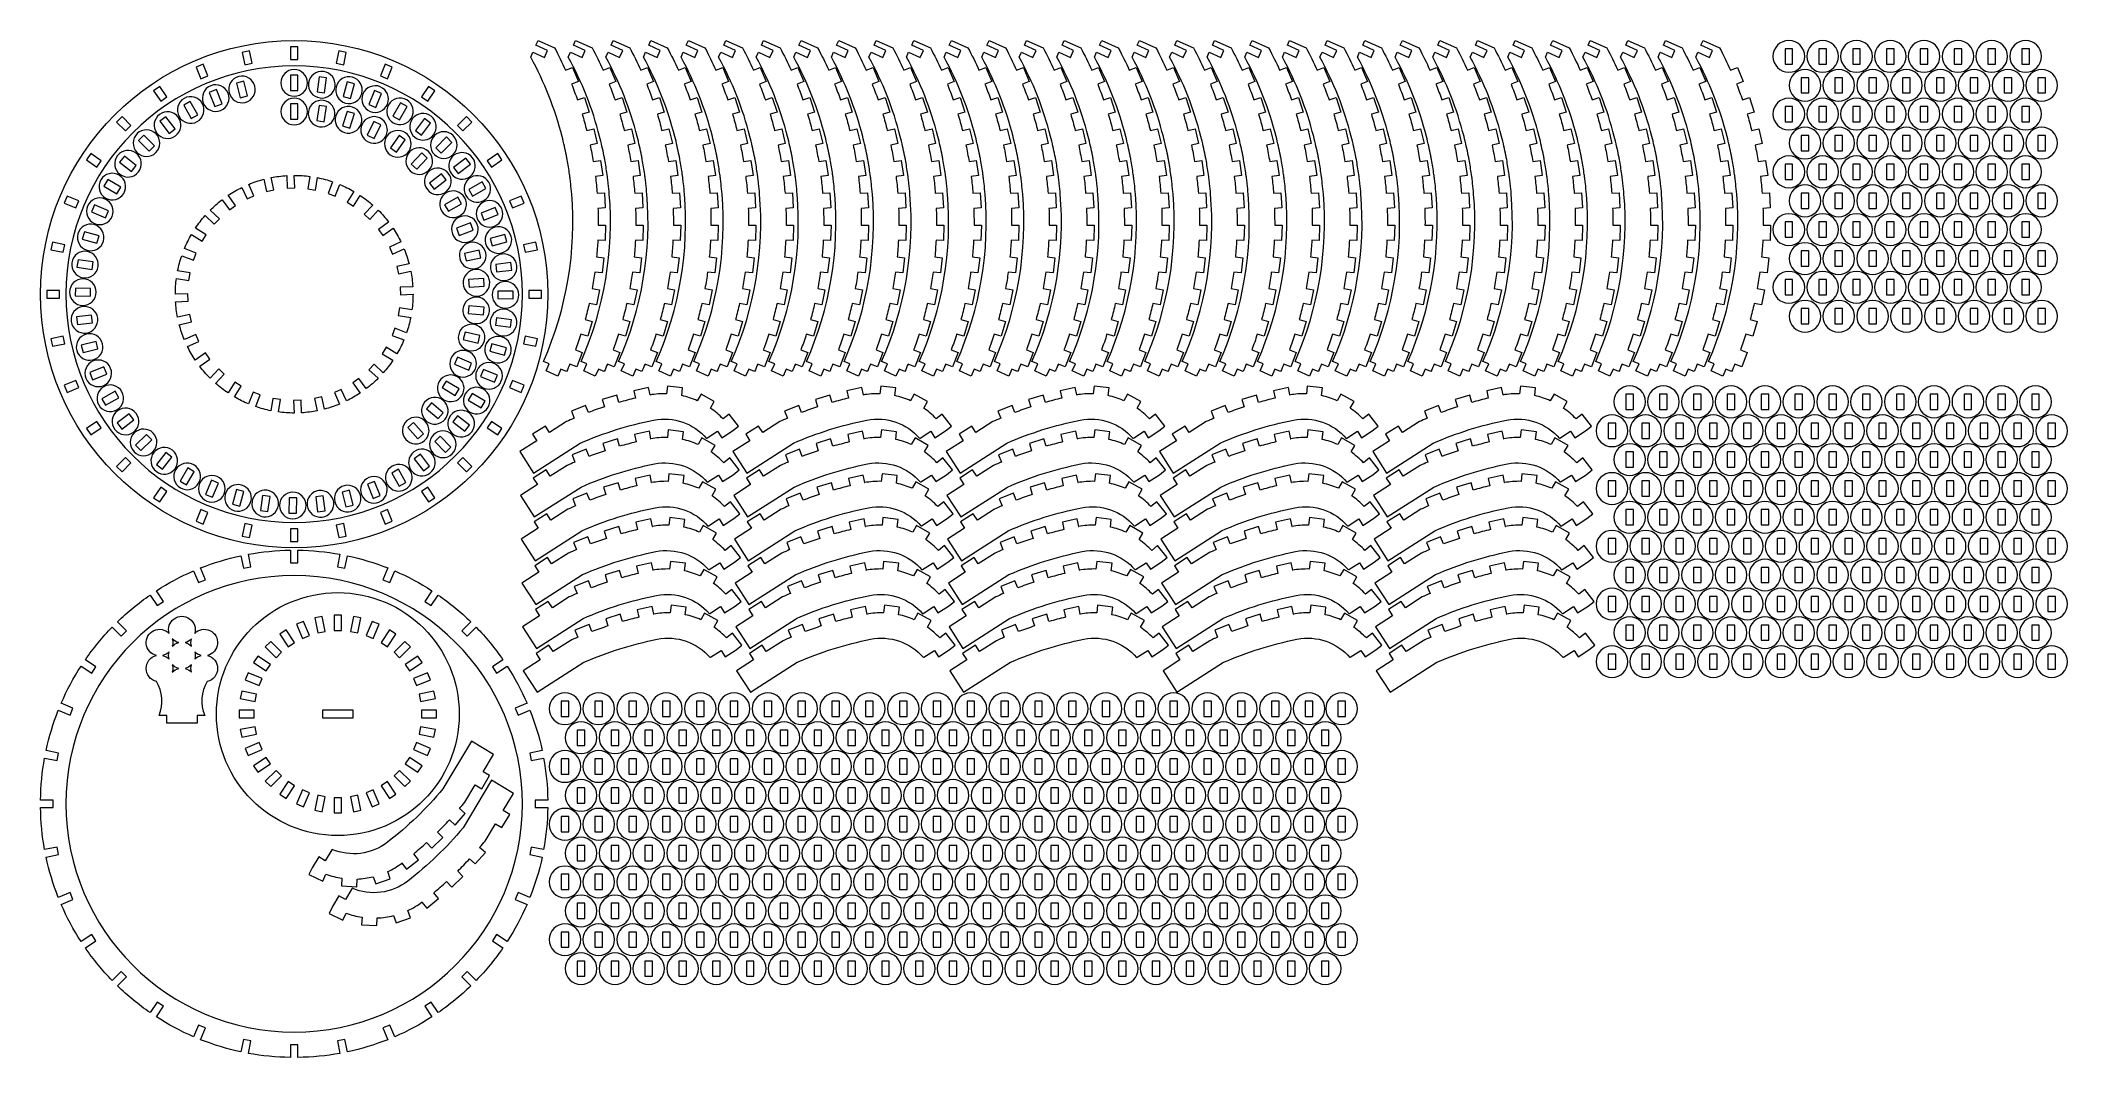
# Model space of a CAD drawing. Header units: millimetres. Extents: x -400 to 400, y -200 to 200.
import ezdxf

# ---------------------------------------------------------------- set-up
doc = ezdxf.new("R2010")
doc.units = ezdxf.units.MM
doc.header["$MEASUREMENT"] = 0
doc.layers.add('Camada 1', color=7, linetype='Continuous')

msp = doc.modelspace()

# ---------------------------------------------------------------- linework, layer by layer
at = {"layer": 'Camada 1', "lineweight": 20}
for points, knots in [([(-299.5734, 200.4506), (-354.8018, 200.4507), (-399.5734, 155.6793), (-399.5735, 100.4509), (-399.5735, 100.4509), (-399.5736, 45.2225), (-354.8023, 0.4509), (-299.5739, 0.4507), (-299.5739, 0.4507), (-244.3456, 0.4505), (-199.5739, 45.2217), (-199.5736, 100.4506), (-199.5736, 100.4506), (-199.5736, 155.679), (-244.345, 200.4505), (-299.5734, 200.4506)], [0, 0, 0, 0, 0.2, 0.2, 0.2, 0.2, 0.4, 0.4, 0.4, 0.4, 0.6, 0.6, 0.6, 0.6, 1, 1, 1, 1]), ([(-206.305, 193.9324), (-200.9002, 184.0403), (-196.7462, 173.5035), (-193.9479, 162.5975), (-193.9479, 162.5975), (-193.3089, 160.107), (-192.7406, 157.5971), (-192.2441, 155.0715), (-192.2441, 155.0715), (-192.1406, 154.5448), (-192.0401, 154.0175), (-191.9428, 153.4898), (-191.9428, 153.4898), (-191.5882, 151.5666), (-191.2749, 149.6353), (-191.0041, 147.6984), (-191.0041, 147.6984), (-190.9315, 147.18), (-190.8618, 146.6612), (-190.7953, 146.142), (-190.7953, 146.142), (-190.7053, 145.439), (-190.6206, 144.7351), (-190.5415, 144.0308), (-190.5415, 144.0308), (-190.3887, 142.6695), (-190.2563, 141.3057), (-190.1447, 139.9405), (-190.1447, 139.9405), (-188.3226, 117.6503), (-192.0128, 94.9596), (-201.3031, 73.9707), (-201.3031, 73.9707), (-201.3031, 73.9707), (-199.017, 72.9588), (-199.017, 72.9588), (-199.017, 72.9588), (-199.017, 72.9588), (-200.2312, 70.2155), (-200.2312, 70.2155), (-200.2312, 70.2155), (-200.2312, 70.2155), (-195.6591, 68.1918), (-195.6591, 68.1918), (-195.6591, 68.1918), (-195.6591, 68.1918), (-194.4449, 70.9351), (-194.4449, 70.9351), (-194.4449, 70.9351), (-194.4449, 70.9351), (-192.1588, 69.9232), (-192.1588, 69.9232), (-192.1588, 69.9232), (-191.7201, 70.9143), (-191.2924, 71.9104), (-190.876, 72.9111), (-190.876, 72.9111), (-190.876, 72.9111), (-188.1792, 71.8533), (-188.1792, 71.8533), (-188.1792, 71.8533), (-188.1792, 71.8533), (-185.9883, 77.4391), (-185.9883, 77.4391), (-185.9883, 77.4391), (-185.9883, 77.4391), (-188.6851, 78.4968), (-188.6851, 78.4968), (-188.6851, 78.4968), (-187.9277, 80.5513), (-187.2167, 82.6227), (-186.5527, 84.7093), (-186.5527, 84.7093), (-186.5527, 84.7093), (-183.7749, 83.8879), (-183.7749, 83.8879), (-183.7749, 83.8879), (-183.7749, 83.8879), (-182.0735, 89.6416), (-182.0735, 89.6416), (-182.0735, 89.6416), (-182.0735, 89.6416), (-184.8514, 90.4631), (-184.8514, 90.4631), (-184.8514, 90.4631), (-184.2738, 92.5752), (-183.744, 94.7001), (-183.2623, 96.8362), (-183.2623, 96.8362), (-183.2623, 96.8362), (-180.4239, 96.2573), (-180.4239, 96.2573), (-180.4239, 96.2573), (-180.4239, 96.2573), (-179.2248, 102.1362), (-179.2248, 102.1362), (-179.2248, 102.1362), (-179.2248, 102.1362), (-182.0631, 102.7151), (-182.0631, 102.7151), (-182.0631, 102.7151), (-181.6697, 104.8693), (-181.325, 107.032), (-181.0292, 109.2016), (-181.0292, 109.2016), (-181.0292, 109.2016), (-178.1515, 108.8695), (-178.1515, 108.8695), (-178.1515, 108.8695), (-178.1515, 108.8695), (-177.4635, 114.8298), (-177.4635, 114.8298), (-177.4635, 114.8298), (-177.4635, 114.8298), (-180.3411, 115.1621), (-180.3411, 115.1621), (-180.3411, 115.1621), (-180.1349, 117.3421), (-179.9778, 119.5264), (-179.87, 121.7134), (-179.87, 121.7134), (-179.87, 121.7134), (-176.9745, 121.6305), (-176.9745, 121.6305), (-176.9745, 121.6305), (-176.9745, 121.6305), (-176.8027, 127.628), (-176.8027, 127.628), (-176.8027, 127.628), (-176.8027, 127.628), (-179.6982, 127.711), (-179.6982, 127.711), (-179.6982, 127.711), (-179.6806, 129.9007), (-179.7123, 132.0904), (-179.7935, 134.2786), (-179.7935, 134.2786), (-179.7935, 134.2786), (-176.9015, 134.4455), (-176.9015, 134.4455), (-176.9015, 134.4455), (-176.9015, 134.4455), (-177.2472, 140.4355), (-177.2472, 140.4355), (-177.2472, 140.4355), (-177.2472, 140.4355), (-180.1391, 140.2686), (-180.1391, 140.2686), (-180.1391, 140.2686), (-180.3103, 142.4516), (-180.5306, 144.6306), (-180.8, 146.8037), (-180.8, 146.8037), (-180.8, 146.8037), (-177.9333, 147.2191), (-177.9333, 147.2191), (-177.9333, 147.2191), (-177.9333, 147.2191), (-178.7938, 153.157), (-178.7938, 153.157), (-178.7938, 153.157), (-178.7938, 153.157), (-181.6606, 152.7416), (-181.6606, 152.7416), (-181.6606, 152.7416), (-182.0193, 154.9017), (-182.4266, 157.0535), (-182.8822, 159.1953), (-182.8822, 159.1953), (-182.8822, 159.1953), (-180.0619, 159.8563), (-180.0619, 159.8563), (-180.0619, 159.8563), (-180.0619, 159.8563), (-181.4311, 165.698), (-181.4311, 165.698), (-181.4311, 165.698), (-181.4311, 165.698), (-184.2514, 165.037), (-184.2514, 165.037), (-184.2514, 165.037), (-184.7948, 167.1582), (-185.386, 169.2669), (-186.0246, 171.3615), (-186.0246, 171.3615), (-186.0246, 171.3615), (-183.2717, 172.263), (-183.2717, 172.263), (-183.2717, 172.263), (-183.2717, 172.263), (-185.1392, 177.965), (-185.1392, 177.965), (-185.1392, 177.965), (-185.1392, 177.965), (-187.892, 177.0633), (-187.892, 177.0633), (-187.892, 177.0633), (-188.6163, 179.1298), (-189.387, 181.1798), (-190.2037, 183.2115), (-190.2037, 183.2115), (-190.2037, 183.2115), (-187.5388, 184.3469), (-187.5388, 184.3469), (-187.5388, 184.3469), (-187.5388, 184.3469), (-189.8907, 189.8668), (-189.8907, 189.8668), (-189.8907, 189.8668), (-189.8907, 189.8668), (-192.5556, 188.7313), (-192.5556, 188.7313), (-192.5556, 188.7313), (-193.9044, 191.7242), (-195.3538, 194.6705), (-196.9016, 197.5655), (-196.9016, 197.5655), (-196.9016, 197.5655), (-203.4198, 200.4506), (-203.4198, 200.4506), (-203.4198, 200.4506), (-203.4198, 200.4506), (-204.2553, 198.5631), (-204.2553, 198.5631), (-204.2553, 198.5631), (-204.2553, 198.5631), (-199.6831, 196.5394), (-199.6831, 196.5394), (-199.6831, 196.5394), (-199.6831, 196.5394), (-200.8974, 193.7961), (-200.8974, 193.7961), (-200.8974, 193.7961), (-200.8974, 193.7961), (-205.4695, 195.8198), (-205.4695, 195.8198), (-205.4695, 195.8198), (-205.4695, 195.8198), (-206.305, 193.9324), (-206.305, 193.9324)], [0, 0, 0, 0, 0.01639344, 0.01639344, 0.01639344, 0.01639344, 0.03278689, 0.03278689, 0.03278689, 0.03278689, 0.04918033, 0.04918033, 0.04918033, 0.04918033, 0.06557377, 0.06557377, 0.06557377, 0.06557377, 0.08196721, 0.08196721, 0.08196721, 0.08196721, 0.09836066, 0.09836066, 0.09836066, 0.09836066, 0.1147541, 0.1147541, 0.1147541, 0.1147541, 0.13114754, 0.13114754, 0.13114754, 0.13114754, 0.14754098, 0.14754098, 0.14754098, 0.14754098, 0.16393443, 0.16393443, 0.16393443, 0.16393443, 0.18032787, 0.18032787, 0.18032787, 0.18032787, 0.19672131, 0.19672131, 0.19672131, 0.19672131, 0.21311475, 0.21311475, 0.21311475, 0.21311475, 0.2295082, 0.2295082, 0.2295082, 0.2295082, 0.24590164, 0.24590164, 0.24590164, 0.24590164, 0.26229508, 0.26229508, 0.26229508, 0.26229508, 0.27868852, 0.27868852, 0.27868852, 0.27868852, 0.29508197, 0.29508197, 0.29508197, 0.29508197, 0.31147541, 0.31147541, 0.31147541, 0.31147541, 0.32786885, 0.32786885, 0.32786885, 0.32786885, 0.3442623, 0.3442623, 0.3442623, 0.3442623, 0.36065574, 0.36065574, 0.36065574, 0.36065574, 0.37704918, 0.37704918, 0.37704918, 0.37704918, 0.39344262, 0.39344262, 0.39344262, 0.39344262, 0.40983607, 0.40983607, 0.40983607, 0.40983607, 0.42622951, 0.42622951, 0.42622951, 0.42622951, 0.44262295, 0.44262295, 0.44262295, 0.44262295, 0.45901639, 0.45901639, 0.45901639, 0.45901639, 0.47540984, 0.47540984, 0.47540984, 0.47540984, 0.49180328, 0.49180328, 0.49180328, 0.49180328, 0.50819672, 0.50819672, 0.50819672, 0.50819672, 0.52459016, 0.52459016, 0.52459016, 0.52459016, 0.54098361, 0.54098361, 0.54098361, 0.54098361, 0.55737705, 0.55737705, 0.55737705, 0.55737705, 0.57377049, 0.57377049, 0.57377049, 0.57377049, 0.59016393, 0.59016393, 0.59016393, 0.59016393, 0.60655738, 0.60655738, 0.60655738, 0.60655738, 0.62295082, 0.62295082, 0.62295082, 0.62295082, 0.63934426, 0.63934426, 0.63934426, 0.63934426, 0.6557377, 0.6557377, 0.6557377, 0.6557377, 0.67213115, 0.67213115, 0.67213115, 0.67213115, 0.68852459, 0.68852459, 0.68852459, 0.68852459, 0.70491803, 0.70491803, 0.70491803, 0.70491803, 0.72131148, 0.72131148, 0.72131148, 0.72131148, 0.73770492, 0.73770492, 0.73770492, 0.73770492, 0.75409836, 0.75409836, 0.75409836, 0.75409836, 0.7704918, 0.7704918, 0.7704918, 0.7704918, 0.78688525, 0.78688525, 0.78688525, 0.78688525, 0.80327869, 0.80327869, 0.80327869, 0.80327869, 0.81967213, 0.81967213, 0.81967213, 0.81967213, 0.83606557, 0.83606557, 0.83606557, 0.83606557, 0.85245902, 0.85245902, 0.85245902, 0.85245902, 0.86885246, 0.86885246, 0.86885246, 0.86885246, 0.8852459, 0.8852459, 0.8852459, 0.8852459, 0.90163934, 0.90163934, 0.90163934, 0.90163934, 0.91803279, 0.91803279, 0.91803279, 0.91803279, 0.93442623, 0.93442623, 0.93442623, 0.93442623, 0.95081967, 0.95081967, 0.95081967, 0.95081967, 0.96721311, 0.96721311, 0.96721311, 0.96721311, 1, 1, 1, 1]), ([(-191.4883, 193.9324), (-186.0835, 184.0403), (-181.9295, 173.5035), (-179.1312, 162.5975), (-179.1312, 162.5975), (-178.4922, 160.107), (-177.9239, 157.5971), (-177.4274, 155.0715), (-177.4274, 155.0715), (-177.3239, 154.5448), (-177.2234, 154.0175), (-177.1261, 153.4898), (-177.1261, 153.4898), (-176.7715, 151.5666), (-176.4582, 149.6353), (-176.1874, 147.6984), (-176.1874, 147.6984), (-176.1148, 147.18), (-176.0451, 146.6612), (-175.9786, 146.142), (-175.9786, 146.142), (-175.8886, 145.439), (-175.8039, 144.7351), (-175.7248, 144.0308), (-175.7248, 144.0308), (-175.572, 142.6695), (-175.4396, 141.3057), (-175.328, 139.9405), (-175.328, 139.9405), (-173.5059, 117.6503), (-177.1961, 94.9596), (-186.4864, 73.9707), (-186.4864, 73.9707), (-186.4864, 73.9707), (-184.2003, 72.9588), (-184.2003, 72.9588), (-184.2003, 72.9588), (-184.2003, 72.9588), (-185.4145, 70.2155), (-185.4145, 70.2155), (-185.4145, 70.2155), (-185.4145, 70.2155), (-180.8424, 68.1918), (-180.8424, 68.1918), (-180.8424, 68.1918), (-180.8424, 68.1918), (-179.6282, 70.9351), (-179.6282, 70.9351), (-179.6282, 70.9351), (-179.6282, 70.9351), (-177.3421, 69.9232), (-177.3421, 69.9232), (-177.3421, 69.9232), (-176.9034, 70.9143), (-176.4757, 71.9104), (-176.0593, 72.9111), (-176.0593, 72.9111), (-176.0593, 72.9111), (-173.3625, 71.8533), (-173.3625, 71.8533), (-173.3625, 71.8533), (-173.3625, 71.8533), (-171.1716, 77.4391), (-171.1716, 77.4391), (-171.1716, 77.4391), (-171.1716, 77.4391), (-173.8684, 78.4968), (-173.8684, 78.4968), (-173.8684, 78.4968), (-173.111, 80.5513), (-172.4, 82.6227), (-171.736, 84.7093), (-171.736, 84.7093), (-171.736, 84.7093), (-168.9582, 83.8879), (-168.9582, 83.8879), (-168.9582, 83.8879), (-168.9582, 83.8879), (-167.2568, 89.6416), (-167.2568, 89.6416), (-167.2568, 89.6416), (-167.2568, 89.6416), (-170.0347, 90.4631), (-170.0347, 90.4631), (-170.0347, 90.4631), (-169.4571, 92.5752), (-168.9273, 94.7001), (-168.4456, 96.8362), (-168.4456, 96.8362), (-168.4456, 96.8362), (-165.6072, 96.2573), (-165.6072, 96.2573), (-165.6072, 96.2573), (-165.6072, 96.2573), (-164.4081, 102.1362), (-164.4081, 102.1362), (-164.4081, 102.1362), (-164.4081, 102.1362), (-167.2464, 102.7151), (-167.2464, 102.7151), (-167.2464, 102.7151), (-166.853, 104.8693), (-166.5083, 107.032), (-166.2125, 109.2016), (-166.2125, 109.2016), (-166.2125, 109.2016), (-163.3348, 108.8695), (-163.3348, 108.8695), (-163.3348, 108.8695), (-163.3348, 108.8695), (-162.6468, 114.8298), (-162.6468, 114.8298), (-162.6468, 114.8298), (-162.6468, 114.8298), (-165.5244, 115.1621), (-165.5244, 115.1621), (-165.5244, 115.1621), (-165.3182, 117.3421), (-165.1611, 119.5264), (-165.0533, 121.7134), (-165.0533, 121.7134), (-165.0533, 121.7134), (-162.1578, 121.6305), (-162.1578, 121.6305), (-162.1578, 121.6305), (-162.1578, 121.6305), (-161.986, 127.628), (-161.986, 127.628), (-161.986, 127.628), (-161.986, 127.628), (-164.8815, 127.711), (-164.8815, 127.711), (-164.8815, 127.711), (-164.8639, 129.9007), (-164.8956, 132.0904), (-164.9768, 134.2786), (-164.9768, 134.2786), (-164.9768, 134.2786), (-162.0848, 134.4455), (-162.0848, 134.4455), (-162.0848, 134.4455), (-162.0848, 134.4455), (-162.4305, 140.4355), (-162.4305, 140.4355), (-162.4305, 140.4355), (-162.4305, 140.4355), (-165.3224, 140.2686), (-165.3224, 140.2686), (-165.3224, 140.2686), (-165.4936, 142.4516), (-165.7139, 144.6306), (-165.9833, 146.8037), (-165.9833, 146.8037), (-165.9833, 146.8037), (-163.1166, 147.2191), (-163.1166, 147.2191), (-163.1166, 147.2191), (-163.1166, 147.2191), (-163.9771, 153.157), (-163.9771, 153.157), (-163.9771, 153.157), (-163.9771, 153.157), (-166.8439, 152.7416), (-166.8439, 152.7416), (-166.8439, 152.7416), (-167.2026, 154.9017), (-167.6099, 157.0535), (-168.0655, 159.1953), (-168.0655, 159.1953), (-168.0655, 159.1953), (-165.2452, 159.8563), (-165.2452, 159.8563), (-165.2452, 159.8563), (-165.2452, 159.8563), (-166.6144, 165.698), (-166.6144, 165.698), (-166.6144, 165.698), (-166.6144, 165.698), (-169.4347, 165.037), (-169.4347, 165.037), (-169.4347, 165.037), (-169.9781, 167.1582), (-170.5693, 169.2669), (-171.2079, 171.3615), (-171.2079, 171.3615), (-171.2079, 171.3615), (-168.455, 172.263), (-168.455, 172.263), (-168.455, 172.263), (-168.455, 172.263), (-170.3225, 177.965), (-170.3225, 177.965), (-170.3225, 177.965), (-170.3225, 177.965), (-173.0753, 177.0633), (-173.0753, 177.0633), (-173.0753, 177.0633), (-173.7996, 179.1298), (-174.5703, 181.1798), (-175.387, 183.2115), (-175.387, 183.2115), (-175.387, 183.2115), (-172.7221, 184.3469), (-172.7221, 184.3469), (-172.7221, 184.3469), (-172.7221, 184.3469), (-175.074, 189.8668), (-175.074, 189.8668), (-175.074, 189.8668), (-175.074, 189.8668), (-177.7389, 188.7313), (-177.7389, 188.7313), (-177.7389, 188.7313), (-179.0877, 191.7242), (-180.5371, 194.6705), (-182.0849, 197.5655), (-182.0849, 197.5655), (-182.0849, 197.5655), (-188.6031, 200.4506), (-188.6031, 200.4506), (-188.6031, 200.4506), (-188.6031, 200.4506), (-189.4386, 198.5631), (-189.4386, 198.5631), (-189.4386, 198.5631), (-189.4386, 198.5631), (-184.8664, 196.5394), (-184.8664, 196.5394), (-184.8664, 196.5394), (-184.8664, 196.5394), (-186.0807, 193.7961), (-186.0807, 193.7961), (-186.0807, 193.7961), (-186.0807, 193.7961), (-190.6528, 195.8198), (-190.6528, 195.8198), (-190.6528, 195.8198), (-190.6528, 195.8198), (-191.4883, 193.9324), (-191.4883, 193.9324)], [0, 0, 0, 0, 0.01639344, 0.01639344, 0.01639344, 0.01639344, 0.03278689, 0.03278689, 0.03278689, 0.03278689, 0.04918033, 0.04918033, 0.04918033, 0.04918033, 0.06557377, 0.06557377, 0.06557377, 0.06557377, 0.08196721, 0.08196721, 0.08196721, 0.08196721, 0.09836066, 0.09836066, 0.09836066, 0.09836066, 0.1147541, 0.1147541, 0.1147541, 0.1147541, 0.13114754, 0.13114754, 0.13114754, 0.13114754, 0.14754098, 0.14754098, 0.14754098, 0.14754098, 0.16393443, 0.16393443, 0.16393443, 0.16393443, 0.18032787, 0.18032787, 0.18032787, 0.18032787, 0.19672131, 0.19672131, 0.19672131, 0.19672131, 0.21311475, 0.21311475, 0.21311475, 0.21311475, 0.2295082, 0.2295082, 0.2295082, 0.2295082, 0.24590164, 0.24590164, 0.24590164, 0.24590164, 0.26229508, 0.26229508, 0.26229508, 0.26229508, 0.27868852, 0.27868852, 0.27868852, 0.27868852, 0.29508197, 0.29508197, 0.29508197, 0.29508197, 0.31147541, 0.31147541, 0.31147541, 0.31147541, 0.32786885, 0.32786885, 0.32786885, 0.32786885, 0.3442623, 0.3442623, 0.3442623, 0.3442623, 0.36065574, 0.36065574, 0.36065574, 0.36065574, 0.37704918, 0.37704918, 0.37704918, 0.37704918, 0.39344262, 0.39344262, 0.39344262, 0.39344262, 0.40983607, 0.40983607, 0.40983607, 0.40983607, 0.42622951, 0.42622951, 0.42622951, 0.42622951, 0.44262295, 0.44262295, 0.44262295, 0.44262295, 0.45901639, 0.45901639, 0.45901639, 0.45901639, 0.47540984, 0.47540984, 0.47540984, 0.47540984, 0.49180328, 0.49180328, 0.49180328, 0.49180328, 0.50819672, 0.50819672, 0.50819672, 0.50819672, 0.52459016, 0.52459016, 0.52459016, 0.52459016, 0.54098361, 0.54098361, 0.54098361, 0.54098361, 0.55737705, 0.55737705, 0.55737705, 0.55737705, 0.57377049, 0.57377049, 0.57377049, 0.57377049, 0.59016393, 0.59016393, 0.59016393, 0.59016393, 0.60655738, 0.60655738, 0.60655738, 0.60655738, 0.62295082, 0.62295082, 0.62295082, 0.62295082, 0.63934426, 0.63934426, 0.63934426, 0.63934426, 0.6557377, 0.6557377, 0.6557377, 0.6557377, 0.67213115, 0.67213115, 0.67213115, 0.67213115, 0.68852459, 0.68852459, 0.68852459, 0.68852459, 0.70491803, 0.70491803, 0.70491803, 0.70491803, 0.72131148, 0.72131148, 0.72131148, 0.72131148, 0.73770492, 0.73770492, 0.73770492, 0.73770492, 0.75409836, 0.75409836, 0.75409836, 0.75409836, 0.7704918, 0.7704918, 0.7704918, 0.7704918, 0.78688525, 0.78688525, 0.78688525, 0.78688525, 0.80327869, 0.80327869, 0.80327869, 0.80327869, 0.81967213, 0.81967213, 0.81967213, 0.81967213, 0.83606557, 0.83606557, 0.83606557, 0.83606557, 0.85245902, 0.85245902, 0.85245902, 0.85245902, 0.86885246, 0.86885246, 0.86885246, 0.86885246, 0.8852459, 0.8852459, 0.8852459, 0.8852459, 0.90163934, 0.90163934, 0.90163934, 0.90163934, 0.91803279, 0.91803279, 0.91803279, 0.91803279, 0.93442623, 0.93442623, 0.93442623, 0.93442623, 0.95081967, 0.95081967, 0.95081967, 0.95081967, 0.96721311, 0.96721311, 0.96721311, 0.96721311, 1, 1, 1, 1]), ([(-176.6716, 193.9324), (-171.2668, 184.0403), (-167.1128, 173.5035), (-164.3145, 162.5975), (-164.3145, 162.5975), (-163.6755, 160.107), (-163.1072, 157.5971), (-162.6107, 155.0715), (-162.6107, 155.0715), (-162.5072, 154.5448), (-162.4067, 154.0175), (-162.3094, 153.4898), (-162.3094, 153.4898), (-161.9548, 151.5666), (-161.6415, 149.6353), (-161.3707, 147.6984), (-161.3707, 147.6984), (-161.2981, 147.18), (-161.2284, 146.6612), (-161.1619, 146.142), (-161.1619, 146.142), (-161.0719, 145.439), (-160.9872, 144.7351), (-160.9081, 144.0308), (-160.9081, 144.0308), (-160.7553, 142.6695), (-160.6229, 141.3057), (-160.5113, 139.9405), (-160.5113, 139.9405), (-158.6892, 117.6503), (-162.3794, 94.9596), (-171.6697, 73.9707), (-171.6697, 73.9707), (-171.6697, 73.9707), (-169.3836, 72.9588), (-169.3836, 72.9588), (-169.3836, 72.9588), (-169.3836, 72.9588), (-170.5978, 70.2155), (-170.5978, 70.2155), (-170.5978, 70.2155), (-170.5978, 70.2155), (-166.0257, 68.1918), (-166.0257, 68.1918), (-166.0257, 68.1918), (-166.0257, 68.1918), (-164.8115, 70.9351), (-164.8115, 70.9351), (-164.8115, 70.9351), (-164.8115, 70.9351), (-162.5254, 69.9232), (-162.5254, 69.9232), (-162.5254, 69.9232), (-162.0867, 70.9143), (-161.659, 71.9104), (-161.2426, 72.9111), (-161.2426, 72.9111), (-161.2426, 72.9111), (-158.5458, 71.8533), (-158.5458, 71.8533), (-158.5458, 71.8533), (-158.5458, 71.8533), (-156.3549, 77.4391), (-156.3549, 77.4391), (-156.3549, 77.4391), (-156.3549, 77.4391), (-159.0517, 78.4968), (-159.0517, 78.4968), (-159.0517, 78.4968), (-158.2943, 80.5513), (-157.5833, 82.6227), (-156.9193, 84.7093), (-156.9193, 84.7093), (-156.9193, 84.7093), (-154.1415, 83.8879), (-154.1415, 83.8879), (-154.1415, 83.8879), (-154.1415, 83.8879), (-152.4401, 89.6416), (-152.4401, 89.6416), (-152.4401, 89.6416), (-152.4401, 89.6416), (-155.218, 90.4631), (-155.218, 90.4631), (-155.218, 90.4631), (-154.6404, 92.5752), (-154.1106, 94.7001), (-153.6289, 96.8362), (-153.6289, 96.8362), (-153.6289, 96.8362), (-150.7905, 96.2573), (-150.7905, 96.2573), (-150.7905, 96.2573), (-150.7905, 96.2573), (-149.5914, 102.1362), (-149.5914, 102.1362), (-149.5914, 102.1362), (-149.5914, 102.1362), (-152.4297, 102.7151), (-152.4297, 102.7151), (-152.4297, 102.7151), (-152.0363, 104.8693), (-151.6916, 107.032), (-151.3958, 109.2016), (-151.3958, 109.2016), (-151.3958, 109.2016), (-148.5181, 108.8695), (-148.5181, 108.8695), (-148.5181, 108.8695), (-148.5181, 108.8695), (-147.8301, 114.8298), (-147.8301, 114.8298), (-147.8301, 114.8298), (-147.8301, 114.8298), (-150.7077, 115.1621), (-150.7077, 115.1621), (-150.7077, 115.1621), (-150.5015, 117.3421), (-150.3444, 119.5264), (-150.2366, 121.7134), (-150.2366, 121.7134), (-150.2366, 121.7134), (-147.3411, 121.6305), (-147.3411, 121.6305), (-147.3411, 121.6305), (-147.3411, 121.6305), (-147.1693, 127.628), (-147.1693, 127.628), (-147.1693, 127.628), (-147.1693, 127.628), (-150.0648, 127.711), (-150.0648, 127.711), (-150.0648, 127.711), (-150.0472, 129.9007), (-150.0789, 132.0904), (-150.1601, 134.2786), (-150.1601, 134.2786), (-150.1601, 134.2786), (-147.2681, 134.4455), (-147.2681, 134.4455), (-147.2681, 134.4455), (-147.2681, 134.4455), (-147.6138, 140.4355), (-147.6138, 140.4355), (-147.6138, 140.4355), (-147.6138, 140.4355), (-150.5057, 140.2686), (-150.5057, 140.2686), (-150.5057, 140.2686), (-150.6769, 142.4516), (-150.8972, 144.6306), (-151.1666, 146.8037), (-151.1666, 146.8037), (-151.1666, 146.8037), (-148.2999, 147.2191), (-148.2999, 147.2191), (-148.2999, 147.2191), (-148.2999, 147.2191), (-149.1604, 153.157), (-149.1604, 153.157), (-149.1604, 153.157), (-149.1604, 153.157), (-152.0272, 152.7416), (-152.0272, 152.7416), (-152.0272, 152.7416), (-152.3859, 154.9017), (-152.7932, 157.0535), (-153.2488, 159.1953), (-153.2488, 159.1953), (-153.2488, 159.1953), (-150.4285, 159.8563), (-150.4285, 159.8563), (-150.4285, 159.8563), (-150.4285, 159.8563), (-151.7977, 165.698), (-151.7977, 165.698), (-151.7977, 165.698), (-151.7977, 165.698), (-154.618, 165.037), (-154.618, 165.037), (-154.618, 165.037), (-155.1614, 167.1582), (-155.7526, 169.2669), (-156.3912, 171.3615), (-156.3912, 171.3615), (-156.3912, 171.3615), (-153.6383, 172.263), (-153.6383, 172.263), (-153.6383, 172.263), (-153.6383, 172.263), (-155.5058, 177.965), (-155.5058, 177.965), (-155.5058, 177.965), (-155.5058, 177.965), (-158.2586, 177.0633), (-158.2586, 177.0633), (-158.2586, 177.0633), (-158.9829, 179.1298), (-159.7536, 181.1798), (-160.5703, 183.2115), (-160.5703, 183.2115), (-160.5703, 183.2115), (-157.9054, 184.3469), (-157.9054, 184.3469), (-157.9054, 184.3469), (-157.9054, 184.3469), (-160.2573, 189.8668), (-160.2573, 189.8668), (-160.2573, 189.8668), (-160.2573, 189.8668), (-162.9222, 188.7313), (-162.9222, 188.7313), (-162.9222, 188.7313), (-164.271, 191.7242), (-165.7204, 194.6705), (-167.2682, 197.5655), (-167.2682, 197.5655), (-167.2682, 197.5655), (-173.7864, 200.4506), (-173.7864, 200.4506), (-173.7864, 200.4506), (-173.7864, 200.4506), (-174.6219, 198.5631), (-174.6219, 198.5631), (-174.6219, 198.5631), (-174.6219, 198.5631), (-170.0497, 196.5394), (-170.0497, 196.5394), (-170.0497, 196.5394), (-170.0497, 196.5394), (-171.264, 193.7961), (-171.264, 193.7961), (-171.264, 193.7961), (-171.264, 193.7961), (-175.8361, 195.8198), (-175.8361, 195.8198), (-175.8361, 195.8198), (-175.8361, 195.8198), (-176.6716, 193.9324), (-176.6716, 193.9324)], [0, 0, 0, 0, 0.01639344, 0.01639344, 0.01639344, 0.01639344, 0.03278689, 0.03278689, 0.03278689, 0.03278689, 0.04918033, 0.04918033, 0.04918033, 0.04918033, 0.06557377, 0.06557377, 0.06557377, 0.06557377, 0.08196721, 0.08196721, 0.08196721, 0.08196721, 0.09836066, 0.09836066, 0.09836066, 0.09836066, 0.1147541, 0.1147541, 0.1147541, 0.1147541, 0.13114754, 0.13114754, 0.13114754, 0.13114754, 0.14754098, 0.14754098, 0.14754098, 0.14754098, 0.16393443, 0.16393443, 0.16393443, 0.16393443, 0.18032787, 0.18032787, 0.18032787, 0.18032787, 0.19672131, 0.19672131, 0.19672131, 0.19672131, 0.21311475, 0.21311475, 0.21311475, 0.21311475, 0.2295082, 0.2295082, 0.2295082, 0.2295082, 0.24590164, 0.24590164, 0.24590164, 0.24590164, 0.26229508, 0.26229508, 0.26229508, 0.26229508, 0.27868852, 0.27868852, 0.27868852, 0.27868852, 0.29508197, 0.29508197, 0.29508197, 0.29508197, 0.31147541, 0.31147541, 0.31147541, 0.31147541, 0.32786885, 0.32786885, 0.32786885, 0.32786885, 0.3442623, 0.3442623, 0.3442623, 0.3442623, 0.36065574, 0.36065574, 0.36065574, 0.36065574, 0.37704918, 0.37704918, 0.37704918, 0.37704918, 0.39344262, 0.39344262, 0.39344262, 0.39344262, 0.40983607, 0.40983607, 0.40983607, 0.40983607, 0.42622951, 0.42622951, 0.42622951, 0.42622951, 0.44262295, 0.44262295, 0.44262295, 0.44262295, 0.45901639, 0.45901639, 0.45901639, 0.45901639, 0.47540984, 0.47540984, 0.47540984, 0.47540984, 0.49180328, 0.49180328, 0.49180328, 0.49180328, 0.50819672, 0.50819672, 0.50819672, 0.50819672, 0.52459016, 0.52459016, 0.52459016, 0.52459016, 0.54098361, 0.54098361, 0.54098361, 0.54098361, 0.55737705, 0.55737705, 0.55737705, 0.55737705, 0.57377049, 0.57377049, 0.57377049, 0.57377049, 0.59016393, 0.59016393, 0.59016393, 0.59016393, 0.60655738, 0.60655738, 0.60655738, 0.60655738, 0.62295082, 0.62295082, 0.62295082, 0.62295082, 0.63934426, 0.63934426, 0.63934426, 0.63934426, 0.6557377, 0.6557377, 0.6557377, 0.6557377, 0.67213115, 0.67213115, 0.67213115, 0.67213115, 0.68852459, 0.68852459, 0.68852459, 0.68852459, 0.70491803, 0.70491803, 0.70491803, 0.70491803, 0.72131148, 0.72131148, 0.72131148, 0.72131148, 0.73770492, 0.73770492, 0.73770492, 0.73770492, 0.75409836, 0.75409836, 0.75409836, 0.75409836, 0.7704918, 0.7704918, 0.7704918, 0.7704918, 0.78688525, 0.78688525, 0.78688525, 0.78688525, 0.80327869, 0.80327869, 0.80327869, 0.80327869, 0.81967213, 0.81967213, 0.81967213, 0.81967213, 0.83606557, 0.83606557, 0.83606557, 0.83606557, 0.85245902, 0.85245902, 0.85245902, 0.85245902, 0.86885246, 0.86885246, 0.86885246, 0.86885246, 0.8852459, 0.8852459, 0.8852459, 0.8852459, 0.90163934, 0.90163934, 0.90163934, 0.90163934, 0.91803279, 0.91803279, 0.91803279, 0.91803279, 0.93442623, 0.93442623, 0.93442623, 0.93442623, 0.95081967, 0.95081967, 0.95081967, 0.95081967, 0.96721311, 0.96721311, 0.96721311, 0.96721311, 1, 1, 1, 1]), ([(-161.8549, 193.9324), (-156.4501, 184.0403), (-152.2961, 173.5035), (-149.4978, 162.5975), (-149.4978, 162.5975), (-148.8588, 160.107), (-148.2905, 157.5971), (-147.794, 155.0715), (-147.794, 155.0715), (-147.6905, 154.5448), (-147.59, 154.0175), (-147.4927, 153.4898), (-147.4927, 153.4898), (-147.1381, 151.5666), (-146.8248, 149.6353), (-146.554, 147.6984), (-146.554, 147.6984), (-146.4814, 147.18), (-146.4117, 146.6612), (-146.3452, 146.142), (-146.3452, 146.142), (-146.2552, 145.439), (-146.1705, 144.7351), (-146.0914, 144.0308), (-146.0914, 144.0308), (-145.9386, 142.6695), (-145.8062, 141.3057), (-145.6946, 139.9405), (-145.6946, 139.9405), (-143.8725, 117.6503), (-147.5627, 94.9596), (-156.853, 73.9707), (-156.853, 73.9707), (-156.853, 73.9707), (-154.5669, 72.9588), (-154.5669, 72.9588), (-154.5669, 72.9588), (-154.5669, 72.9588), (-155.7811, 70.2155), (-155.7811, 70.2155), (-155.7811, 70.2155), (-155.7811, 70.2155), (-151.209, 68.1918), (-151.209, 68.1918), (-151.209, 68.1918), (-151.209, 68.1918), (-149.9948, 70.9351), (-149.9948, 70.9351), (-149.9948, 70.9351), (-149.9948, 70.9351), (-147.7087, 69.9232), (-147.7087, 69.9232), (-147.7087, 69.9232), (-147.27, 70.9143), (-146.8423, 71.9104), (-146.4259, 72.9111), (-146.4259, 72.9111), (-146.4259, 72.9111), (-143.7291, 71.8533), (-143.7291, 71.8533), (-143.7291, 71.8533), (-143.7291, 71.8533), (-141.5382, 77.4391), (-141.5382, 77.4391), (-141.5382, 77.4391), (-141.5382, 77.4391), (-144.235, 78.4968), (-144.235, 78.4968), (-144.235, 78.4968), (-143.4776, 80.5513), (-142.7666, 82.6227), (-142.1026, 84.7093), (-142.1026, 84.7093), (-142.1026, 84.7093), (-139.3248, 83.8879), (-139.3248, 83.8879), (-139.3248, 83.8879), (-139.3248, 83.8879), (-137.6234, 89.6416), (-137.6234, 89.6416), (-137.6234, 89.6416), (-137.6234, 89.6416), (-140.4013, 90.4631), (-140.4013, 90.4631), (-140.4013, 90.4631), (-139.8237, 92.5752), (-139.2939, 94.7001), (-138.8122, 96.8362), (-138.8122, 96.8362), (-138.8122, 96.8362), (-135.9738, 96.2573), (-135.9738, 96.2573), (-135.9738, 96.2573), (-135.9738, 96.2573), (-134.7747, 102.1362), (-134.7747, 102.1362), (-134.7747, 102.1362), (-134.7747, 102.1362), (-137.613, 102.7151), (-137.613, 102.7151), (-137.613, 102.7151), (-137.2196, 104.8693), (-136.8749, 107.032), (-136.5791, 109.2016), (-136.5791, 109.2016), (-136.5791, 109.2016), (-133.7014, 108.8695), (-133.7014, 108.8695), (-133.7014, 108.8695), (-133.7014, 108.8695), (-133.0134, 114.8298), (-133.0134, 114.8298), (-133.0134, 114.8298), (-133.0134, 114.8298), (-135.891, 115.1621), (-135.891, 115.1621), (-135.891, 115.1621), (-135.6848, 117.3421), (-135.5277, 119.5264), (-135.4199, 121.7134), (-135.4199, 121.7134), (-135.4199, 121.7134), (-132.5244, 121.6305), (-132.5244, 121.6305), (-132.5244, 121.6305), (-132.5244, 121.6305), (-132.3526, 127.628), (-132.3526, 127.628), (-132.3526, 127.628), (-132.3526, 127.628), (-135.2481, 127.711), (-135.2481, 127.711), (-135.2481, 127.711), (-135.2305, 129.9007), (-135.2622, 132.0904), (-135.3434, 134.2786), (-135.3434, 134.2786), (-135.3434, 134.2786), (-132.4514, 134.4455), (-132.4514, 134.4455), (-132.4514, 134.4455), (-132.4514, 134.4455), (-132.7971, 140.4355), (-132.7971, 140.4355), (-132.7971, 140.4355), (-132.7971, 140.4355), (-135.689, 140.2686), (-135.689, 140.2686), (-135.689, 140.2686), (-135.8602, 142.4516), (-136.0805, 144.6306), (-136.3499, 146.8037), (-136.3499, 146.8037), (-136.3499, 146.8037), (-133.4832, 147.2191), (-133.4832, 147.2191), (-133.4832, 147.2191), (-133.4832, 147.2191), (-134.3437, 153.157), (-134.3437, 153.157), (-134.3437, 153.157), (-134.3437, 153.157), (-137.2105, 152.7416), (-137.2105, 152.7416), (-137.2105, 152.7416), (-137.5692, 154.9017), (-137.9765, 157.0535), (-138.4321, 159.1953), (-138.4321, 159.1953), (-138.4321, 159.1953), (-135.6118, 159.8563), (-135.6118, 159.8563), (-135.6118, 159.8563), (-135.6118, 159.8563), (-136.981, 165.698), (-136.981, 165.698), (-136.981, 165.698), (-136.981, 165.698), (-139.8013, 165.037), (-139.8013, 165.037), (-139.8013, 165.037), (-140.3447, 167.1582), (-140.9359, 169.2669), (-141.5745, 171.3615), (-141.5745, 171.3615), (-141.5745, 171.3615), (-138.8216, 172.263), (-138.8216, 172.263), (-138.8216, 172.263), (-138.8216, 172.263), (-140.6891, 177.965), (-140.6891, 177.965), (-140.6891, 177.965), (-140.6891, 177.965), (-143.4419, 177.0633), (-143.4419, 177.0633), (-143.4419, 177.0633), (-144.1662, 179.1298), (-144.9369, 181.1798), (-145.7536, 183.2115), (-145.7536, 183.2115), (-145.7536, 183.2115), (-143.0887, 184.3469), (-143.0887, 184.3469), (-143.0887, 184.3469), (-143.0887, 184.3469), (-145.4406, 189.8668), (-145.4406, 189.8668), (-145.4406, 189.8668), (-145.4406, 189.8668), (-148.1055, 188.7313), (-148.1055, 188.7313), (-148.1055, 188.7313), (-149.4543, 191.7242), (-150.9037, 194.6705), (-152.4515, 197.5655), (-152.4515, 197.5655), (-152.4515, 197.5655), (-158.9697, 200.4506), (-158.9697, 200.4506), (-158.9697, 200.4506), (-158.9697, 200.4506), (-159.8052, 198.5631), (-159.8052, 198.5631), (-159.8052, 198.5631), (-159.8052, 198.5631), (-155.233, 196.5394), (-155.233, 196.5394), (-155.233, 196.5394), (-155.233, 196.5394), (-156.4473, 193.7961), (-156.4473, 193.7961), (-156.4473, 193.7961), (-156.4473, 193.7961), (-161.0194, 195.8198), (-161.0194, 195.8198), (-161.0194, 195.8198), (-161.0194, 195.8198), (-161.8549, 193.9324), (-161.8549, 193.9324)], [0, 0, 0, 0, 0.01639344, 0.01639344, 0.01639344, 0.01639344, 0.03278689, 0.03278689, 0.03278689, 0.03278689, 0.04918033, 0.04918033, 0.04918033, 0.04918033, 0.06557377, 0.06557377, 0.06557377, 0.06557377, 0.08196721, 0.08196721, 0.08196721, 0.08196721, 0.09836066, 0.09836066, 0.09836066, 0.09836066, 0.1147541, 0.1147541, 0.1147541, 0.1147541, 0.13114754, 0.13114754, 0.13114754, 0.13114754, 0.14754098, 0.14754098, 0.14754098, 0.14754098, 0.16393443, 0.16393443, 0.16393443, 0.16393443, 0.18032787, 0.18032787, 0.18032787, 0.18032787, 0.19672131, 0.19672131, 0.19672131, 0.19672131, 0.21311475, 0.21311475, 0.21311475, 0.21311475, 0.2295082, 0.2295082, 0.2295082, 0.2295082, 0.24590164, 0.24590164, 0.24590164, 0.24590164, 0.26229508, 0.26229508, 0.26229508, 0.26229508, 0.27868852, 0.27868852, 0.27868852, 0.27868852, 0.29508197, 0.29508197, 0.29508197, 0.29508197, 0.31147541, 0.31147541, 0.31147541, 0.31147541, 0.32786885, 0.32786885, 0.32786885, 0.32786885, 0.3442623, 0.3442623, 0.3442623, 0.3442623, 0.36065574, 0.36065574, 0.36065574, 0.36065574, 0.37704918, 0.37704918, 0.37704918, 0.37704918, 0.39344262, 0.39344262, 0.39344262, 0.39344262, 0.40983607, 0.40983607, 0.40983607, 0.40983607, 0.42622951, 0.42622951, 0.42622951, 0.42622951, 0.44262295, 0.44262295, 0.44262295, 0.44262295, 0.45901639, 0.45901639, 0.45901639, 0.45901639, 0.47540984, 0.47540984, 0.47540984, 0.47540984, 0.49180328, 0.49180328, 0.49180328, 0.49180328, 0.50819672, 0.50819672, 0.50819672, 0.50819672, 0.52459016, 0.52459016, 0.52459016, 0.52459016, 0.54098361, 0.54098361, 0.54098361, 0.54098361, 0.55737705, 0.55737705, 0.55737705, 0.55737705, 0.57377049, 0.57377049, 0.57377049, 0.57377049, 0.59016393, 0.59016393, 0.59016393, 0.59016393, 0.60655738, 0.60655738, 0.60655738, 0.60655738, 0.62295082, 0.62295082, 0.62295082, 0.62295082, 0.63934426, 0.63934426, 0.63934426, 0.63934426, 0.6557377, 0.6557377, 0.6557377, 0.6557377, 0.67213115, 0.67213115, 0.67213115, 0.67213115, 0.68852459, 0.68852459, 0.68852459, 0.68852459, 0.70491803, 0.70491803, 0.70491803, 0.70491803, 0.72131148, 0.72131148, 0.72131148, 0.72131148, 0.73770492, 0.73770492, 0.73770492, 0.73770492, 0.75409836, 0.75409836, 0.75409836, 0.75409836, 0.7704918, 0.7704918, 0.7704918, 0.7704918, 0.78688525, 0.78688525, 0.78688525, 0.78688525, 0.80327869, 0.80327869, 0.80327869, 0.80327869, 0.81967213, 0.81967213, 0.81967213, 0.81967213, 0.83606557, 0.83606557, 0.83606557, 0.83606557, 0.85245902, 0.85245902, 0.85245902, 0.85245902, 0.86885246, 0.86885246, 0.86885246, 0.86885246, 0.8852459, 0.8852459, 0.8852459, 0.8852459, 0.90163934, 0.90163934, 0.90163934, 0.90163934, 0.91803279, 0.91803279, 0.91803279, 0.91803279, 0.93442623, 0.93442623, 0.93442623, 0.93442623, 0.95081967, 0.95081967, 0.95081967, 0.95081967, 0.96721311, 0.96721311, 0.96721311, 0.96721311, 1, 1, 1, 1]), ([(-147.0382, 193.9324), (-141.6334, 184.0403), (-137.4794, 173.5035), (-134.6811, 162.5975), (-134.6811, 162.5975), (-134.0421, 160.107), (-133.4738, 157.5971), (-132.9773, 155.0715), (-132.9773, 155.0715), (-132.8738, 154.5448), (-132.7733, 154.0175), (-132.676, 153.4898), (-132.676, 153.4898), (-132.3214, 151.5666), (-132.0081, 149.6353), (-131.7373, 147.6984), (-131.7373, 147.6984), (-131.6647, 147.18), (-131.595, 146.6612), (-131.5285, 146.142), (-131.5285, 146.142), (-131.4385, 145.439), (-131.3538, 144.7351), (-131.2747, 144.0308), (-131.2747, 144.0308), (-131.1219, 142.6695), (-130.9895, 141.3057), (-130.8779, 139.9405), (-130.8779, 139.9405), (-129.0558, 117.6503), (-132.746, 94.9596), (-142.0363, 73.9707), (-142.0363, 73.9707), (-142.0363, 73.9707), (-139.7502, 72.9588), (-139.7502, 72.9588), (-139.7502, 72.9588), (-139.7502, 72.9588), (-140.9644, 70.2155), (-140.9644, 70.2155), (-140.9644, 70.2155), (-140.9644, 70.2155), (-136.3923, 68.1918), (-136.3923, 68.1918), (-136.3923, 68.1918), (-136.3923, 68.1918), (-135.1781, 70.9351), (-135.1781, 70.9351), (-135.1781, 70.9351), (-135.1781, 70.9351), (-132.892, 69.9232), (-132.892, 69.9232), (-132.892, 69.9232), (-132.4533, 70.9143), (-132.0256, 71.9104), (-131.6092, 72.9111), (-131.6092, 72.9111), (-131.6092, 72.9111), (-128.9124, 71.8533), (-128.9124, 71.8533), (-128.9124, 71.8533), (-128.9124, 71.8533), (-126.7215, 77.4391), (-126.7215, 77.4391), (-126.7215, 77.4391), (-126.7215, 77.4391), (-129.4183, 78.4968), (-129.4183, 78.4968), (-129.4183, 78.4968), (-128.6609, 80.5513), (-127.9499, 82.6227), (-127.2859, 84.7093), (-127.2859, 84.7093), (-127.2859, 84.7093), (-124.5081, 83.8879), (-124.5081, 83.8879), (-124.5081, 83.8879), (-124.5081, 83.8879), (-122.8067, 89.6416), (-122.8067, 89.6416), (-122.8067, 89.6416), (-122.8067, 89.6416), (-125.5846, 90.4631), (-125.5846, 90.4631), (-125.5846, 90.4631), (-125.007, 92.5752), (-124.4772, 94.7001), (-123.9955, 96.8362), (-123.9955, 96.8362), (-123.9955, 96.8362), (-121.1571, 96.2573), (-121.1571, 96.2573), (-121.1571, 96.2573), (-121.1571, 96.2573), (-119.958, 102.1362), (-119.958, 102.1362), (-119.958, 102.1362), (-119.958, 102.1362), (-122.7963, 102.7151), (-122.7963, 102.7151), (-122.7963, 102.7151), (-122.4029, 104.8693), (-122.0582, 107.032), (-121.7624, 109.2016), (-121.7624, 109.2016), (-121.7624, 109.2016), (-118.8847, 108.8695), (-118.8847, 108.8695), (-118.8847, 108.8695), (-118.8847, 108.8695), (-118.1967, 114.8298), (-118.1967, 114.8298), (-118.1967, 114.8298), (-118.1967, 114.8298), (-121.0743, 115.1621), (-121.0743, 115.1621), (-121.0743, 115.1621), (-120.8681, 117.3421), (-120.711, 119.5264), (-120.6032, 121.7134), (-120.6032, 121.7134), (-120.6032, 121.7134), (-117.7077, 121.6305), (-117.7077, 121.6305), (-117.7077, 121.6305), (-117.7077, 121.6305), (-117.5359, 127.628), (-117.5359, 127.628), (-117.5359, 127.628), (-117.5359, 127.628), (-120.4314, 127.711), (-120.4314, 127.711), (-120.4314, 127.711), (-120.4138, 129.9007), (-120.4455, 132.0904), (-120.5267, 134.2786), (-120.5267, 134.2786), (-120.5267, 134.2786), (-117.6347, 134.4455), (-117.6347, 134.4455), (-117.6347, 134.4455), (-117.6347, 134.4455), (-117.9804, 140.4355), (-117.9804, 140.4355), (-117.9804, 140.4355), (-117.9804, 140.4355), (-120.8723, 140.2686), (-120.8723, 140.2686), (-120.8723, 140.2686), (-121.0435, 142.4516), (-121.2638, 144.6306), (-121.5332, 146.8037), (-121.5332, 146.8037), (-121.5332, 146.8037), (-118.6665, 147.2191), (-118.6665, 147.2191), (-118.6665, 147.2191), (-118.6665, 147.2191), (-119.527, 153.157), (-119.527, 153.157), (-119.527, 153.157), (-119.527, 153.157), (-122.3938, 152.7416), (-122.3938, 152.7416), (-122.3938, 152.7416), (-122.7525, 154.9017), (-123.1598, 157.0535), (-123.6154, 159.1953), (-123.6154, 159.1953), (-123.6154, 159.1953), (-120.7951, 159.8563), (-120.7951, 159.8563), (-120.7951, 159.8563), (-120.7951, 159.8563), (-122.1643, 165.698), (-122.1643, 165.698), (-122.1643, 165.698), (-122.1643, 165.698), (-124.9846, 165.037), (-124.9846, 165.037), (-124.9846, 165.037), (-125.528, 167.1582), (-126.1192, 169.2669), (-126.7578, 171.3615), (-126.7578, 171.3615), (-126.7578, 171.3615), (-124.0049, 172.263), (-124.0049, 172.263), (-124.0049, 172.263), (-124.0049, 172.263), (-125.8724, 177.965), (-125.8724, 177.965), (-125.8724, 177.965), (-125.8724, 177.965), (-128.6252, 177.0633), (-128.6252, 177.0633), (-128.6252, 177.0633), (-129.3495, 179.1298), (-130.1202, 181.1798), (-130.9369, 183.2115), (-130.9369, 183.2115), (-130.9369, 183.2115), (-128.272, 184.3469), (-128.272, 184.3469), (-128.272, 184.3469), (-128.272, 184.3469), (-130.6239, 189.8668), (-130.6239, 189.8668), (-130.6239, 189.8668), (-130.6239, 189.8668), (-133.2888, 188.7313), (-133.2888, 188.7313), (-133.2888, 188.7313), (-134.6376, 191.7242), (-136.087, 194.6705), (-137.6348, 197.5655), (-137.6348, 197.5655), (-137.6348, 197.5655), (-144.153, 200.4506), (-144.153, 200.4506), (-144.153, 200.4506), (-144.153, 200.4506), (-144.9885, 198.5631), (-144.9885, 198.5631), (-144.9885, 198.5631), (-144.9885, 198.5631), (-140.4163, 196.5394), (-140.4163, 196.5394), (-140.4163, 196.5394), (-140.4163, 196.5394), (-141.6306, 193.7961), (-141.6306, 193.7961), (-141.6306, 193.7961), (-141.6306, 193.7961), (-146.2027, 195.8198), (-146.2027, 195.8198), (-146.2027, 195.8198), (-146.2027, 195.8198), (-147.0382, 193.9324), (-147.0382, 193.9324)], [0, 0, 0, 0, 0.01639344, 0.01639344, 0.01639344, 0.01639344, 0.03278689, 0.03278689, 0.03278689, 0.03278689, 0.04918033, 0.04918033, 0.04918033, 0.04918033, 0.06557377, 0.06557377, 0.06557377, 0.06557377, 0.08196721, 0.08196721, 0.08196721, 0.08196721, 0.09836066, 0.09836066, 0.09836066, 0.09836066, 0.1147541, 0.1147541, 0.1147541, 0.1147541, 0.13114754, 0.13114754, 0.13114754, 0.13114754, 0.14754098, 0.14754098, 0.14754098, 0.14754098, 0.16393443, 0.16393443, 0.16393443, 0.16393443, 0.18032787, 0.18032787, 0.18032787, 0.18032787, 0.19672131, 0.19672131, 0.19672131, 0.19672131, 0.21311475, 0.21311475, 0.21311475, 0.21311475, 0.2295082, 0.2295082, 0.2295082, 0.2295082, 0.24590164, 0.24590164, 0.24590164, 0.24590164, 0.26229508, 0.26229508, 0.26229508, 0.26229508, 0.27868852, 0.27868852, 0.27868852, 0.27868852, 0.29508197, 0.29508197, 0.29508197, 0.29508197, 0.31147541, 0.31147541, 0.31147541, 0.31147541, 0.32786885, 0.32786885, 0.32786885, 0.32786885, 0.3442623, 0.3442623, 0.3442623, 0.3442623, 0.36065574, 0.36065574, 0.36065574, 0.36065574, 0.37704918, 0.37704918, 0.37704918, 0.37704918, 0.39344262, 0.39344262, 0.39344262, 0.39344262, 0.40983607, 0.40983607, 0.40983607, 0.40983607, 0.42622951, 0.42622951, 0.42622951, 0.42622951, 0.44262295, 0.44262295, 0.44262295, 0.44262295, 0.45901639, 0.45901639, 0.45901639, 0.45901639, 0.47540984, 0.47540984, 0.47540984, 0.47540984, 0.49180328, 0.49180328, 0.49180328, 0.49180328, 0.50819672, 0.50819672, 0.50819672, 0.50819672, 0.52459016, 0.52459016, 0.52459016, 0.52459016, 0.54098361, 0.54098361, 0.54098361, 0.54098361, 0.55737705, 0.55737705, 0.55737705, 0.55737705, 0.57377049, 0.57377049, 0.57377049, 0.57377049, 0.59016393, 0.59016393, 0.59016393, 0.59016393, 0.60655738, 0.60655738, 0.60655738, 0.60655738, 0.62295082, 0.62295082, 0.62295082, 0.62295082, 0.63934426, 0.63934426, 0.63934426, 0.63934426, 0.6557377, 0.6557377, 0.6557377, 0.6557377, 0.67213115, 0.67213115, 0.67213115, 0.67213115, 0.68852459, 0.68852459, 0.68852459, 0.68852459, 0.70491803, 0.70491803, 0.70491803, 0.70491803, 0.72131148, 0.72131148, 0.72131148, 0.72131148, 0.73770492, 0.73770492, 0.73770492, 0.73770492, 0.75409836, 0.75409836, 0.75409836, 0.75409836, 0.7704918, 0.7704918, 0.7704918, 0.7704918, 0.78688525, 0.78688525, 0.78688525, 0.78688525, 0.80327869, 0.80327869, 0.80327869, 0.80327869, 0.81967213, 0.81967213, 0.81967213, 0.81967213, 0.83606557, 0.83606557, 0.83606557, 0.83606557, 0.85245902, 0.85245902, 0.85245902, 0.85245902, 0.86885246, 0.86885246, 0.86885246, 0.86885246, 0.8852459, 0.8852459, 0.8852459, 0.8852459, 0.90163934, 0.90163934, 0.90163934, 0.90163934, 0.91803279, 0.91803279, 0.91803279, 0.91803279, 0.93442623, 0.93442623, 0.93442623, 0.93442623, 0.95081967, 0.95081967, 0.95081967, 0.95081967, 0.96721311, 0.96721311, 0.96721311, 0.96721311, 1, 1, 1, 1]), ([(-132.2215, 193.9324), (-126.8167, 184.0403), (-122.6627, 173.5035), (-119.8644, 162.5975), (-119.8644, 162.5975), (-119.2254, 160.107), (-118.6571, 157.5971), (-118.1606, 155.0715), (-118.1606, 155.0715), (-118.0571, 154.5448), (-117.9566, 154.0175), (-117.8593, 153.4898), (-117.8593, 153.4898), (-117.5047, 151.5666), (-117.1914, 149.6353), (-116.9206, 147.6984), (-116.9206, 147.6984), (-116.848, 147.18), (-116.7783, 146.6612), (-116.7118, 146.142), (-116.7118, 146.142), (-116.6218, 145.439), (-116.5371, 144.7351), (-116.458, 144.0308), (-116.458, 144.0308), (-116.3052, 142.6695), (-116.1728, 141.3057), (-116.0612, 139.9405), (-116.0612, 139.9405), (-114.2391, 117.6503), (-117.9293, 94.9596), (-127.2196, 73.9707), (-127.2196, 73.9707), (-127.2196, 73.9707), (-124.9335, 72.9588), (-124.9335, 72.9588), (-124.9335, 72.9588), (-124.9335, 72.9588), (-126.1477, 70.2155), (-126.1477, 70.2155), (-126.1477, 70.2155), (-126.1477, 70.2155), (-121.5756, 68.1918), (-121.5756, 68.1918), (-121.5756, 68.1918), (-121.5756, 68.1918), (-120.3614, 70.9351), (-120.3614, 70.9351), (-120.3614, 70.9351), (-120.3614, 70.9351), (-118.0753, 69.9232), (-118.0753, 69.9232), (-118.0753, 69.9232), (-117.6366, 70.9143), (-117.2089, 71.9104), (-116.7925, 72.9111), (-116.7925, 72.9111), (-116.7925, 72.9111), (-114.0957, 71.8533), (-114.0957, 71.8533), (-114.0957, 71.8533), (-114.0957, 71.8533), (-111.9048, 77.4391), (-111.9048, 77.4391), (-111.9048, 77.4391), (-111.9048, 77.4391), (-114.6016, 78.4968), (-114.6016, 78.4968), (-114.6016, 78.4968), (-113.8442, 80.5513), (-113.1332, 82.6227), (-112.4692, 84.7093), (-112.4692, 84.7093), (-112.4692, 84.7093), (-109.6914, 83.8879), (-109.6914, 83.8879), (-109.6914, 83.8879), (-109.6914, 83.8879), (-107.99, 89.6416), (-107.99, 89.6416), (-107.99, 89.6416), (-107.99, 89.6416), (-110.7679, 90.4631), (-110.7679, 90.4631), (-110.7679, 90.4631), (-110.1903, 92.5752), (-109.6605, 94.7001), (-109.1788, 96.8362), (-109.1788, 96.8362), (-109.1788, 96.8362), (-106.3404, 96.2573), (-106.3404, 96.2573), (-106.3404, 96.2573), (-106.3404, 96.2573), (-105.1413, 102.1362), (-105.1413, 102.1362), (-105.1413, 102.1362), (-105.1413, 102.1362), (-107.9796, 102.7151), (-107.9796, 102.7151), (-107.9796, 102.7151), (-107.5862, 104.8693), (-107.2415, 107.032), (-106.9457, 109.2016), (-106.9457, 109.2016), (-106.9457, 109.2016), (-104.068, 108.8695), (-104.068, 108.8695), (-104.068, 108.8695), (-104.068, 108.8695), (-103.38, 114.8298), (-103.38, 114.8298), (-103.38, 114.8298), (-103.38, 114.8298), (-106.2576, 115.1621), (-106.2576, 115.1621), (-106.2576, 115.1621), (-106.0514, 117.3421), (-105.8943, 119.5264), (-105.7865, 121.7134), (-105.7865, 121.7134), (-105.7865, 121.7134), (-102.891, 121.6305), (-102.891, 121.6305), (-102.891, 121.6305), (-102.891, 121.6305), (-102.7192, 127.628), (-102.7192, 127.628), (-102.7192, 127.628), (-102.7192, 127.628), (-105.6147, 127.711), (-105.6147, 127.711), (-105.6147, 127.711), (-105.5971, 129.9007), (-105.6288, 132.0904), (-105.71, 134.2786), (-105.71, 134.2786), (-105.71, 134.2786), (-102.818, 134.4455), (-102.818, 134.4455), (-102.818, 134.4455), (-102.818, 134.4455), (-103.1637, 140.4355), (-103.1637, 140.4355), (-103.1637, 140.4355), (-103.1637, 140.4355), (-106.0556, 140.2686), (-106.0556, 140.2686), (-106.0556, 140.2686), (-106.2268, 142.4516), (-106.4471, 144.6306), (-106.7165, 146.8037), (-106.7165, 146.8037), (-106.7165, 146.8037), (-103.8498, 147.2191), (-103.8498, 147.2191), (-103.8498, 147.2191), (-103.8498, 147.2191), (-104.7103, 153.157), (-104.7103, 153.157), (-104.7103, 153.157), (-104.7103, 153.157), (-107.5771, 152.7416), (-107.5771, 152.7416), (-107.5771, 152.7416), (-107.9358, 154.9017), (-108.3431, 157.0535), (-108.7987, 159.1953), (-108.7987, 159.1953), (-108.7987, 159.1953), (-105.9784, 159.8563), (-105.9784, 159.8563), (-105.9784, 159.8563), (-105.9784, 159.8563), (-107.3476, 165.698), (-107.3476, 165.698), (-107.3476, 165.698), (-107.3476, 165.698), (-110.1679, 165.037), (-110.1679, 165.037), (-110.1679, 165.037), (-110.7113, 167.1582), (-111.3025, 169.2669), (-111.9411, 171.3615), (-111.9411, 171.3615), (-111.9411, 171.3615), (-109.1882, 172.263), (-109.1882, 172.263), (-109.1882, 172.263), (-109.1882, 172.263), (-111.0557, 177.965), (-111.0557, 177.965), (-111.0557, 177.965), (-111.0557, 177.965), (-113.8085, 177.0633), (-113.8085, 177.0633), (-113.8085, 177.0633), (-114.5328, 179.1298), (-115.3035, 181.1798), (-116.1202, 183.2115), (-116.1202, 183.2115), (-116.1202, 183.2115), (-113.4553, 184.3469), (-113.4553, 184.3469), (-113.4553, 184.3469), (-113.4553, 184.3469), (-115.8072, 189.8668), (-115.8072, 189.8668), (-115.8072, 189.8668), (-115.8072, 189.8668), (-118.4721, 188.7313), (-118.4721, 188.7313), (-118.4721, 188.7313), (-119.8209, 191.7242), (-121.2703, 194.6705), (-122.8181, 197.5655), (-122.8181, 197.5655), (-122.8181, 197.5655), (-129.3363, 200.4506), (-129.3363, 200.4506), (-129.3363, 200.4506), (-129.3363, 200.4506), (-130.1718, 198.5631), (-130.1718, 198.5631), (-130.1718, 198.5631), (-130.1718, 198.5631), (-125.5996, 196.5394), (-125.5996, 196.5394), (-125.5996, 196.5394), (-125.5996, 196.5394), (-126.8139, 193.7961), (-126.8139, 193.7961), (-126.8139, 193.7961), (-126.8139, 193.7961), (-131.386, 195.8198), (-131.386, 195.8198), (-131.386, 195.8198), (-131.386, 195.8198), (-132.2215, 193.9324), (-132.2215, 193.9324)], [0, 0, 0, 0, 0.01639344, 0.01639344, 0.01639344, 0.01639344, 0.03278689, 0.03278689, 0.03278689, 0.03278689, 0.04918033, 0.04918033, 0.04918033, 0.04918033, 0.06557377, 0.06557377, 0.06557377, 0.06557377, 0.08196721, 0.08196721, 0.08196721, 0.08196721, 0.09836066, 0.09836066, 0.09836066, 0.09836066, 0.1147541, 0.1147541, 0.1147541, 0.1147541, 0.13114754, 0.13114754, 0.13114754, 0.13114754, 0.14754098, 0.14754098, 0.14754098, 0.14754098, 0.16393443, 0.16393443, 0.16393443, 0.16393443, 0.18032787, 0.18032787, 0.18032787, 0.18032787, 0.19672131, 0.19672131, 0.19672131, 0.19672131, 0.21311475, 0.21311475, 0.21311475, 0.21311475, 0.2295082, 0.2295082, 0.2295082, 0.2295082, 0.24590164, 0.24590164, 0.24590164, 0.24590164, 0.26229508, 0.26229508, 0.26229508, 0.26229508, 0.27868852, 0.27868852, 0.27868852, 0.27868852, 0.29508197, 0.29508197, 0.29508197, 0.29508197, 0.31147541, 0.31147541, 0.31147541, 0.31147541, 0.32786885, 0.32786885, 0.32786885, 0.32786885, 0.3442623, 0.3442623, 0.3442623, 0.3442623, 0.36065574, 0.36065574, 0.36065574, 0.36065574, 0.37704918, 0.37704918, 0.37704918, 0.37704918, 0.39344262, 0.39344262, 0.39344262, 0.39344262, 0.40983607, 0.40983607, 0.40983607, 0.40983607, 0.42622951, 0.42622951, 0.42622951, 0.42622951, 0.44262295, 0.44262295, 0.44262295, 0.44262295, 0.45901639, 0.45901639, 0.45901639, 0.45901639, 0.47540984, 0.47540984, 0.47540984, 0.47540984, 0.49180328, 0.49180328, 0.49180328, 0.49180328, 0.50819672, 0.50819672, 0.50819672, 0.50819672, 0.52459016, 0.52459016, 0.52459016, 0.52459016, 0.54098361, 0.54098361, 0.54098361, 0.54098361, 0.55737705, 0.55737705, 0.55737705, 0.55737705, 0.57377049, 0.57377049, 0.57377049, 0.57377049, 0.59016393, 0.59016393, 0.59016393, 0.59016393, 0.60655738, 0.60655738, 0.60655738, 0.60655738, 0.62295082, 0.62295082, 0.62295082, 0.62295082, 0.63934426, 0.63934426, 0.63934426, 0.63934426, 0.6557377, 0.6557377, 0.6557377, 0.6557377, 0.67213115, 0.67213115, 0.67213115, 0.67213115, 0.68852459, 0.68852459, 0.68852459, 0.68852459, 0.70491803, 0.70491803, 0.70491803, 0.70491803, 0.72131148, 0.72131148, 0.72131148, 0.72131148, 0.73770492, 0.73770492, 0.73770492, 0.73770492, 0.75409836, 0.75409836, 0.75409836, 0.75409836, 0.7704918, 0.7704918, 0.7704918, 0.7704918, 0.78688525, 0.78688525, 0.78688525, 0.78688525, 0.80327869, 0.80327869, 0.80327869, 0.80327869, 0.81967213, 0.81967213, 0.81967213, 0.81967213, 0.83606557, 0.83606557, 0.83606557, 0.83606557, 0.85245902, 0.85245902, 0.85245902, 0.85245902, 0.86885246, 0.86885246, 0.86885246, 0.86885246, 0.8852459, 0.8852459, 0.8852459, 0.8852459, 0.90163934, 0.90163934, 0.90163934, 0.90163934, 0.91803279, 0.91803279, 0.91803279, 0.91803279, 0.93442623, 0.93442623, 0.93442623, 0.93442623, 0.95081967, 0.95081967, 0.95081967, 0.95081967, 0.96721311, 0.96721311, 0.96721311, 0.96721311, 1, 1, 1, 1]), ([(-117.4048, 193.9324), (-112, 184.0403), (-107.846, 173.5035), (-105.0477, 162.5975), (-105.0477, 162.5975), (-104.4087, 160.107), (-103.8404, 157.5971), (-103.3439, 155.0715), (-103.3439, 155.0715), (-103.2404, 154.5448), (-103.1399, 154.0175), (-103.0426, 153.4898), (-103.0426, 153.4898), (-102.688, 151.5666), (-102.3747, 149.6353), (-102.1039, 147.6984), (-102.1039, 147.6984), (-102.0313, 147.18), (-101.9616, 146.6612), (-101.8951, 146.142), (-101.8951, 146.142), (-101.8051, 145.439), (-101.7204, 144.7351), (-101.6413, 144.0308), (-101.6413, 144.0308), (-101.4885, 142.6695), (-101.3561, 141.3057), (-101.2445, 139.9405), (-101.2445, 139.9405), (-99.4224, 117.6503), (-103.1126, 94.9596), (-112.4029, 73.9707), (-112.4029, 73.9707), (-112.4029, 73.9707), (-110.1168, 72.9588), (-110.1168, 72.9588), (-110.1168, 72.9588), (-110.1168, 72.9588), (-111.331, 70.2155), (-111.331, 70.2155), (-111.331, 70.2155), (-111.331, 70.2155), (-106.7589, 68.1918), (-106.7589, 68.1918), (-106.7589, 68.1918), (-106.7589, 68.1918), (-105.5447, 70.9351), (-105.5447, 70.9351), (-105.5447, 70.9351), (-105.5447, 70.9351), (-103.2586, 69.9232), (-103.2586, 69.9232), (-103.2586, 69.9232), (-102.8199, 70.9143), (-102.3922, 71.9104), (-101.9758, 72.9111), (-101.9758, 72.9111), (-101.9758, 72.9111), (-99.279, 71.8533), (-99.279, 71.8533), (-99.279, 71.8533), (-99.279, 71.8533), (-97.0881, 77.4391), (-97.0881, 77.4391), (-97.0881, 77.4391), (-97.0881, 77.4391), (-99.7849, 78.4968), (-99.7849, 78.4968), (-99.7849, 78.4968), (-99.0275, 80.5513), (-98.3165, 82.6227), (-97.6525, 84.7093), (-97.6525, 84.7093), (-97.6525, 84.7093), (-94.8747, 83.8879), (-94.8747, 83.8879), (-94.8747, 83.8879), (-94.8747, 83.8879), (-93.1733, 89.6416), (-93.1733, 89.6416), (-93.1733, 89.6416), (-93.1733, 89.6416), (-95.9512, 90.4631), (-95.9512, 90.4631), (-95.9512, 90.4631), (-95.3736, 92.5752), (-94.8438, 94.7001), (-94.3621, 96.8362), (-94.3621, 96.8362), (-94.3621, 96.8362), (-91.5237, 96.2573), (-91.5237, 96.2573), (-91.5237, 96.2573), (-91.5237, 96.2573), (-90.3246, 102.1362), (-90.3246, 102.1362), (-90.3246, 102.1362), (-90.3246, 102.1362), (-93.1629, 102.7151), (-93.1629, 102.7151), (-93.1629, 102.7151), (-92.7695, 104.8693), (-92.4248, 107.032), (-92.129, 109.2016), (-92.129, 109.2016), (-92.129, 109.2016), (-89.2513, 108.8695), (-89.2513, 108.8695), (-89.2513, 108.8695), (-89.2513, 108.8695), (-88.5633, 114.8298), (-88.5633, 114.8298), (-88.5633, 114.8298), (-88.5633, 114.8298), (-91.4409, 115.1621), (-91.4409, 115.1621), (-91.4409, 115.1621), (-91.2347, 117.3421), (-91.0776, 119.5264), (-90.9698, 121.7134), (-90.9698, 121.7134), (-90.9698, 121.7134), (-88.0743, 121.6305), (-88.0743, 121.6305), (-88.0743, 121.6305), (-88.0743, 121.6305), (-87.9025, 127.628), (-87.9025, 127.628), (-87.9025, 127.628), (-87.9025, 127.628), (-90.798, 127.711), (-90.798, 127.711), (-90.798, 127.711), (-90.7804, 129.9007), (-90.8121, 132.0904), (-90.8933, 134.2786), (-90.8933, 134.2786), (-90.8933, 134.2786), (-88.0013, 134.4455), (-88.0013, 134.4455), (-88.0013, 134.4455), (-88.0013, 134.4455), (-88.347, 140.4355), (-88.347, 140.4355), (-88.347, 140.4355), (-88.347, 140.4355), (-91.2389, 140.2686), (-91.2389, 140.2686), (-91.2389, 140.2686), (-91.4101, 142.4516), (-91.6304, 144.6306), (-91.8998, 146.8037), (-91.8998, 146.8037), (-91.8998, 146.8037), (-89.0331, 147.2191), (-89.0331, 147.2191), (-89.0331, 147.2191), (-89.0331, 147.2191), (-89.8936, 153.157), (-89.8936, 153.157), (-89.8936, 153.157), (-89.8936, 153.157), (-92.7604, 152.7416), (-92.7604, 152.7416), (-92.7604, 152.7416), (-93.1191, 154.9017), (-93.5264, 157.0535), (-93.982, 159.1953), (-93.982, 159.1953), (-93.982, 159.1953), (-91.1617, 159.8563), (-91.1617, 159.8563), (-91.1617, 159.8563), (-91.1617, 159.8563), (-92.5309, 165.698), (-92.5309, 165.698), (-92.5309, 165.698), (-92.5309, 165.698), (-95.3512, 165.037), (-95.3512, 165.037), (-95.3512, 165.037), (-95.8946, 167.1582), (-96.4858, 169.2669), (-97.1244, 171.3615), (-97.1244, 171.3615), (-97.1244, 171.3615), (-94.3715, 172.263), (-94.3715, 172.263), (-94.3715, 172.263), (-94.3715, 172.263), (-96.239, 177.965), (-96.239, 177.965), (-96.239, 177.965), (-96.239, 177.965), (-98.9918, 177.0633), (-98.9918, 177.0633), (-98.9918, 177.0633), (-99.7161, 179.1298), (-100.4868, 181.1798), (-101.3035, 183.2115), (-101.3035, 183.2115), (-101.3035, 183.2115), (-98.6386, 184.3469), (-98.6386, 184.3469), (-98.6386, 184.3469), (-98.6386, 184.3469), (-100.9905, 189.8668), (-100.9905, 189.8668), (-100.9905, 189.8668), (-100.9905, 189.8668), (-103.6554, 188.7313), (-103.6554, 188.7313), (-103.6554, 188.7313), (-105.0042, 191.7242), (-106.4536, 194.6705), (-108.0014, 197.5655), (-108.0014, 197.5655), (-108.0014, 197.5655), (-114.5196, 200.4506), (-114.5196, 200.4506), (-114.5196, 200.4506), (-114.5196, 200.4506), (-115.3551, 198.5631), (-115.3551, 198.5631), (-115.3551, 198.5631), (-115.3551, 198.5631), (-110.7829, 196.5394), (-110.7829, 196.5394), (-110.7829, 196.5394), (-110.7829, 196.5394), (-111.9972, 193.7961), (-111.9972, 193.7961), (-111.9972, 193.7961), (-111.9972, 193.7961), (-116.5693, 195.8198), (-116.5693, 195.8198), (-116.5693, 195.8198), (-116.5693, 195.8198), (-117.4048, 193.9324), (-117.4048, 193.9324)], [0, 0, 0, 0, 0.01639344, 0.01639344, 0.01639344, 0.01639344, 0.03278689, 0.03278689, 0.03278689, 0.03278689, 0.04918033, 0.04918033, 0.04918033, 0.04918033, 0.06557377, 0.06557377, 0.06557377, 0.06557377, 0.08196721, 0.08196721, 0.08196721, 0.08196721, 0.09836066, 0.09836066, 0.09836066, 0.09836066, 0.1147541, 0.1147541, 0.1147541, 0.1147541, 0.13114754, 0.13114754, 0.13114754, 0.13114754, 0.14754098, 0.14754098, 0.14754098, 0.14754098, 0.16393443, 0.16393443, 0.16393443, 0.16393443, 0.18032787, 0.18032787, 0.18032787, 0.18032787, 0.19672131, 0.19672131, 0.19672131, 0.19672131, 0.21311475, 0.21311475, 0.21311475, 0.21311475, 0.2295082, 0.2295082, 0.2295082, 0.2295082, 0.24590164, 0.24590164, 0.24590164, 0.24590164, 0.26229508, 0.26229508, 0.26229508, 0.26229508, 0.27868852, 0.27868852, 0.27868852, 0.27868852, 0.29508197, 0.29508197, 0.29508197, 0.29508197, 0.31147541, 0.31147541, 0.31147541, 0.31147541, 0.32786885, 0.32786885, 0.32786885, 0.32786885, 0.3442623, 0.3442623, 0.3442623, 0.3442623, 0.36065574, 0.36065574, 0.36065574, 0.36065574, 0.37704918, 0.37704918, 0.37704918, 0.37704918, 0.39344262, 0.39344262, 0.39344262, 0.39344262, 0.40983607, 0.40983607, 0.40983607, 0.40983607, 0.42622951, 0.42622951, 0.42622951, 0.42622951, 0.44262295, 0.44262295, 0.44262295, 0.44262295, 0.45901639, 0.45901639, 0.45901639, 0.45901639, 0.47540984, 0.47540984, 0.47540984, 0.47540984, 0.49180328, 0.49180328, 0.49180328, 0.49180328, 0.50819672, 0.50819672, 0.50819672, 0.50819672, 0.52459016, 0.52459016, 0.52459016, 0.52459016, 0.54098361, 0.54098361, 0.54098361, 0.54098361, 0.55737705, 0.55737705, 0.55737705, 0.55737705, 0.57377049, 0.57377049, 0.57377049, 0.57377049, 0.59016393, 0.59016393, 0.59016393, 0.59016393, 0.60655738, 0.60655738, 0.60655738, 0.60655738, 0.62295082, 0.62295082, 0.62295082, 0.62295082, 0.63934426, 0.63934426, 0.63934426, 0.63934426, 0.6557377, 0.6557377, 0.6557377, 0.6557377, 0.67213115, 0.67213115, 0.67213115, 0.67213115, 0.68852459, 0.68852459, 0.68852459, 0.68852459, 0.70491803, 0.70491803, 0.70491803, 0.70491803, 0.72131148, 0.72131148, 0.72131148, 0.72131148, 0.73770492, 0.73770492, 0.73770492, 0.73770492, 0.75409836, 0.75409836, 0.75409836, 0.75409836, 0.7704918, 0.7704918, 0.7704918, 0.7704918, 0.78688525, 0.78688525, 0.78688525, 0.78688525, 0.80327869, 0.80327869, 0.80327869, 0.80327869, 0.81967213, 0.81967213, 0.81967213, 0.81967213, 0.83606557, 0.83606557, 0.83606557, 0.83606557, 0.85245902, 0.85245902, 0.85245902, 0.85245902, 0.86885246, 0.86885246, 0.86885246, 0.86885246, 0.8852459, 0.8852459, 0.8852459, 0.8852459, 0.90163934, 0.90163934, 0.90163934, 0.90163934, 0.91803279, 0.91803279, 0.91803279, 0.91803279, 0.93442623, 0.93442623, 0.93442623, 0.93442623, 0.95081967, 0.95081967, 0.95081967, 0.95081967, 0.96721311, 0.96721311, 0.96721311, 0.96721311, 1, 1, 1, 1]), ([(-102.5881, 193.9324), (-97.1833, 184.0403), (-93.0293, 173.5035), (-90.231, 162.5975), (-90.231, 162.5975), (-89.592, 160.107), (-89.0237, 157.5971), (-88.5272, 155.0715), (-88.5272, 155.0715), (-88.4237, 154.5448), (-88.3232, 154.0175), (-88.2259, 153.4898), (-88.2259, 153.4898), (-87.8713, 151.5666), (-87.558, 149.6353), (-87.2872, 147.6984), (-87.2872, 147.6984), (-87.2146, 147.18), (-87.1449, 146.6612), (-87.0784, 146.142), (-87.0784, 146.142), (-86.9884, 145.439), (-86.9037, 144.7351), (-86.8246, 144.0308), (-86.8246, 144.0308), (-86.6718, 142.6695), (-86.5394, 141.3057), (-86.4278, 139.9405), (-86.4278, 139.9405), (-84.6057, 117.6503), (-88.2959, 94.9596), (-97.5862, 73.9707), (-97.5862, 73.9707), (-97.5862, 73.9707), (-95.3001, 72.9588), (-95.3001, 72.9588), (-95.3001, 72.9588), (-95.3001, 72.9588), (-96.5143, 70.2155), (-96.5143, 70.2155), (-96.5143, 70.2155), (-96.5143, 70.2155), (-91.9422, 68.1918), (-91.9422, 68.1918), (-91.9422, 68.1918), (-91.9422, 68.1918), (-90.728, 70.9351), (-90.728, 70.9351), (-90.728, 70.9351), (-90.728, 70.9351), (-88.4419, 69.9232), (-88.4419, 69.9232), (-88.4419, 69.9232), (-88.0032, 70.9143), (-87.5755, 71.9104), (-87.1591, 72.9111), (-87.1591, 72.9111), (-87.1591, 72.9111), (-84.4623, 71.8533), (-84.4623, 71.8533), (-84.4623, 71.8533), (-84.4623, 71.8533), (-82.2714, 77.4391), (-82.2714, 77.4391), (-82.2714, 77.4391), (-82.2714, 77.4391), (-84.9682, 78.4968), (-84.9682, 78.4968), (-84.9682, 78.4968), (-84.2108, 80.5513), (-83.4998, 82.6227), (-82.8358, 84.7093), (-82.8358, 84.7093), (-82.8358, 84.7093), (-80.058, 83.8879), (-80.058, 83.8879), (-80.058, 83.8879), (-80.058, 83.8879), (-78.3566, 89.6416), (-78.3566, 89.6416), (-78.3566, 89.6416), (-78.3566, 89.6416), (-81.1345, 90.4631), (-81.1345, 90.4631), (-81.1345, 90.4631), (-80.5569, 92.5752), (-80.0271, 94.7001), (-79.5454, 96.8362), (-79.5454, 96.8362), (-79.5454, 96.8362), (-76.707, 96.2573), (-76.707, 96.2573), (-76.707, 96.2573), (-76.707, 96.2573), (-75.5079, 102.1362), (-75.5079, 102.1362), (-75.5079, 102.1362), (-75.5079, 102.1362), (-78.3462, 102.7151), (-78.3462, 102.7151), (-78.3462, 102.7151), (-77.9528, 104.8693), (-77.6081, 107.032), (-77.3123, 109.2016), (-77.3123, 109.2016), (-77.3123, 109.2016), (-74.4346, 108.8695), (-74.4346, 108.8695), (-74.4346, 108.8695), (-74.4346, 108.8695), (-73.7466, 114.8298), (-73.7466, 114.8298), (-73.7466, 114.8298), (-73.7466, 114.8298), (-76.6242, 115.1621), (-76.6242, 115.1621), (-76.6242, 115.1621), (-76.418, 117.3421), (-76.2609, 119.5264), (-76.1531, 121.7134), (-76.1531, 121.7134), (-76.1531, 121.7134), (-73.2576, 121.6305), (-73.2576, 121.6305), (-73.2576, 121.6305), (-73.2576, 121.6305), (-73.0858, 127.628), (-73.0858, 127.628), (-73.0858, 127.628), (-73.0858, 127.628), (-75.9813, 127.711), (-75.9813, 127.711), (-75.9813, 127.711), (-75.9637, 129.9007), (-75.9954, 132.0904), (-76.0766, 134.2786), (-76.0766, 134.2786), (-76.0766, 134.2786), (-73.1846, 134.4455), (-73.1846, 134.4455), (-73.1846, 134.4455), (-73.1846, 134.4455), (-73.5303, 140.4355), (-73.5303, 140.4355), (-73.5303, 140.4355), (-73.5303, 140.4355), (-76.4222, 140.2686), (-76.4222, 140.2686), (-76.4222, 140.2686), (-76.5934, 142.4516), (-76.8137, 144.6306), (-77.0831, 146.8037), (-77.0831, 146.8037), (-77.0831, 146.8037), (-74.2164, 147.2191), (-74.2164, 147.2191), (-74.2164, 147.2191), (-74.2164, 147.2191), (-75.0769, 153.157), (-75.0769, 153.157), (-75.0769, 153.157), (-75.0769, 153.157), (-77.9437, 152.7416), (-77.9437, 152.7416), (-77.9437, 152.7416), (-78.3024, 154.9017), (-78.7097, 157.0535), (-79.1653, 159.1953), (-79.1653, 159.1953), (-79.1653, 159.1953), (-76.345, 159.8563), (-76.345, 159.8563), (-76.345, 159.8563), (-76.345, 159.8563), (-77.7142, 165.698), (-77.7142, 165.698), (-77.7142, 165.698), (-77.7142, 165.698), (-80.5345, 165.037), (-80.5345, 165.037), (-80.5345, 165.037), (-81.0779, 167.1582), (-81.6691, 169.2669), (-82.3077, 171.3615), (-82.3077, 171.3615), (-82.3077, 171.3615), (-79.5548, 172.263), (-79.5548, 172.263), (-79.5548, 172.263), (-79.5548, 172.263), (-81.4223, 177.965), (-81.4223, 177.965), (-81.4223, 177.965), (-81.4223, 177.965), (-84.1751, 177.0633), (-84.1751, 177.0633), (-84.1751, 177.0633), (-84.8994, 179.1298), (-85.6701, 181.1798), (-86.4868, 183.2115), (-86.4868, 183.2115), (-86.4868, 183.2115), (-83.8219, 184.3469), (-83.8219, 184.3469), (-83.8219, 184.3469), (-83.8219, 184.3469), (-86.1738, 189.8668), (-86.1738, 189.8668), (-86.1738, 189.8668), (-86.1738, 189.8668), (-88.8387, 188.7313), (-88.8387, 188.7313), (-88.8387, 188.7313), (-90.1875, 191.7242), (-91.6369, 194.6705), (-93.1847, 197.5655), (-93.1847, 197.5655), (-93.1847, 197.5655), (-99.7029, 200.4506), (-99.7029, 200.4506), (-99.7029, 200.4506), (-99.7029, 200.4506), (-100.5384, 198.5631), (-100.5384, 198.5631), (-100.5384, 198.5631), (-100.5384, 198.5631), (-95.9662, 196.5394), (-95.9662, 196.5394), (-95.9662, 196.5394), (-95.9662, 196.5394), (-97.1805, 193.7961), (-97.1805, 193.7961), (-97.1805, 193.7961), (-97.1805, 193.7961), (-101.7526, 195.8198), (-101.7526, 195.8198), (-101.7526, 195.8198), (-101.7526, 195.8198), (-102.5881, 193.9324), (-102.5881, 193.9324)], [0, 0, 0, 0, 0.01639344, 0.01639344, 0.01639344, 0.01639344, 0.03278689, 0.03278689, 0.03278689, 0.03278689, 0.04918033, 0.04918033, 0.04918033, 0.04918033, 0.06557377, 0.06557377, 0.06557377, 0.06557377, 0.08196721, 0.08196721, 0.08196721, 0.08196721, 0.09836066, 0.09836066, 0.09836066, 0.09836066, 0.1147541, 0.1147541, 0.1147541, 0.1147541, 0.13114754, 0.13114754, 0.13114754, 0.13114754, 0.14754098, 0.14754098, 0.14754098, 0.14754098, 0.16393443, 0.16393443, 0.16393443, 0.16393443, 0.18032787, 0.18032787, 0.18032787, 0.18032787, 0.19672131, 0.19672131, 0.19672131, 0.19672131, 0.21311475, 0.21311475, 0.21311475, 0.21311475, 0.2295082, 0.2295082, 0.2295082, 0.2295082, 0.24590164, 0.24590164, 0.24590164, 0.24590164, 0.26229508, 0.26229508, 0.26229508, 0.26229508, 0.27868852, 0.27868852, 0.27868852, 0.27868852, 0.29508197, 0.29508197, 0.29508197, 0.29508197, 0.31147541, 0.31147541, 0.31147541, 0.31147541, 0.32786885, 0.32786885, 0.32786885, 0.32786885, 0.3442623, 0.3442623, 0.3442623, 0.3442623, 0.36065574, 0.36065574, 0.36065574, 0.36065574, 0.37704918, 0.37704918, 0.37704918, 0.37704918, 0.39344262, 0.39344262, 0.39344262, 0.39344262, 0.40983607, 0.40983607, 0.40983607, 0.40983607, 0.42622951, 0.42622951, 0.42622951, 0.42622951, 0.44262295, 0.44262295, 0.44262295, 0.44262295, 0.45901639, 0.45901639, 0.45901639, 0.45901639, 0.47540984, 0.47540984, 0.47540984, 0.47540984, 0.49180328, 0.49180328, 0.49180328, 0.49180328, 0.50819672, 0.50819672, 0.50819672, 0.50819672, 0.52459016, 0.52459016, 0.52459016, 0.52459016, 0.54098361, 0.54098361, 0.54098361, 0.54098361, 0.55737705, 0.55737705, 0.55737705, 0.55737705, 0.57377049, 0.57377049, 0.57377049, 0.57377049, 0.59016393, 0.59016393, 0.59016393, 0.59016393, 0.60655738, 0.60655738, 0.60655738, 0.60655738, 0.62295082, 0.62295082, 0.62295082, 0.62295082, 0.63934426, 0.63934426, 0.63934426, 0.63934426, 0.6557377, 0.6557377, 0.6557377, 0.6557377, 0.67213115, 0.67213115, 0.67213115, 0.67213115, 0.68852459, 0.68852459, 0.68852459, 0.68852459, 0.70491803, 0.70491803, 0.70491803, 0.70491803, 0.72131148, 0.72131148, 0.72131148, 0.72131148, 0.73770492, 0.73770492, 0.73770492, 0.73770492, 0.75409836, 0.75409836, 0.75409836, 0.75409836, 0.7704918, 0.7704918, 0.7704918, 0.7704918, 0.78688525, 0.78688525, 0.78688525, 0.78688525, 0.80327869, 0.80327869, 0.80327869, 0.80327869, 0.81967213, 0.81967213, 0.81967213, 0.81967213, 0.83606557, 0.83606557, 0.83606557, 0.83606557, 0.85245902, 0.85245902, 0.85245902, 0.85245902, 0.86885246, 0.86885246, 0.86885246, 0.86885246, 0.8852459, 0.8852459, 0.8852459, 0.8852459, 0.90163934, 0.90163934, 0.90163934, 0.90163934, 0.91803279, 0.91803279, 0.91803279, 0.91803279, 0.93442623, 0.93442623, 0.93442623, 0.93442623, 0.95081967, 0.95081967, 0.95081967, 0.95081967, 0.96721311, 0.96721311, 0.96721311, 0.96721311, 1, 1, 1, 1]), ([(-87.7714, 193.9324), (-82.3666, 184.0403), (-78.2126, 173.5035), (-75.4143, 162.5975), (-75.4143, 162.5975), (-74.7753, 160.107), (-74.207, 157.5971), (-73.7105, 155.0715), (-73.7105, 155.0715), (-73.607, 154.5448), (-73.5065, 154.0175), (-73.4092, 153.4898), (-73.4092, 153.4898), (-73.0546, 151.5666), (-72.7413, 149.6353), (-72.4705, 147.6984), (-72.4705, 147.6984), (-72.3979, 147.18), (-72.3282, 146.6612), (-72.2617, 146.142), (-72.2617, 146.142), (-72.1717, 145.439), (-72.087, 144.7351), (-72.0079, 144.0308), (-72.0079, 144.0308), (-71.8551, 142.6695), (-71.7227, 141.3057), (-71.6111, 139.9405), (-71.6111, 139.9405), (-69.789, 117.6503), (-73.4792, 94.9596), (-82.7695, 73.9707), (-82.7695, 73.9707), (-82.7695, 73.9707), (-80.4834, 72.9588), (-80.4834, 72.9588), (-80.4834, 72.9588), (-80.4834, 72.9588), (-81.6976, 70.2155), (-81.6976, 70.2155), (-81.6976, 70.2155), (-81.6976, 70.2155), (-77.1255, 68.1918), (-77.1255, 68.1918), (-77.1255, 68.1918), (-77.1255, 68.1918), (-75.9113, 70.9351), (-75.9113, 70.9351), (-75.9113, 70.9351), (-75.9113, 70.9351), (-73.6252, 69.9232), (-73.6252, 69.9232), (-73.6252, 69.9232), (-73.1865, 70.9143), (-72.7588, 71.9104), (-72.3424, 72.9111), (-72.3424, 72.9111), (-72.3424, 72.9111), (-69.6456, 71.8533), (-69.6456, 71.8533), (-69.6456, 71.8533), (-69.6456, 71.8533), (-67.4547, 77.4391), (-67.4547, 77.4391), (-67.4547, 77.4391), (-67.4547, 77.4391), (-70.1515, 78.4968), (-70.1515, 78.4968), (-70.1515, 78.4968), (-69.3941, 80.5513), (-68.6831, 82.6227), (-68.0191, 84.7093), (-68.0191, 84.7093), (-68.0191, 84.7093), (-65.2413, 83.8879), (-65.2413, 83.8879), (-65.2413, 83.8879), (-65.2413, 83.8879), (-63.5399, 89.6416), (-63.5399, 89.6416), (-63.5399, 89.6416), (-63.5399, 89.6416), (-66.3178, 90.4631), (-66.3178, 90.4631), (-66.3178, 90.4631), (-65.7402, 92.5752), (-65.2104, 94.7001), (-64.7287, 96.8362), (-64.7287, 96.8362), (-64.7287, 96.8362), (-61.8903, 96.2573), (-61.8903, 96.2573), (-61.8903, 96.2573), (-61.8903, 96.2573), (-60.6912, 102.1362), (-60.6912, 102.1362), (-60.6912, 102.1362), (-60.6912, 102.1362), (-63.5295, 102.7151), (-63.5295, 102.7151), (-63.5295, 102.7151), (-63.1361, 104.8693), (-62.7914, 107.032), (-62.4956, 109.2016), (-62.4956, 109.2016), (-62.4956, 109.2016), (-59.6179, 108.8695), (-59.6179, 108.8695), (-59.6179, 108.8695), (-59.6179, 108.8695), (-58.9299, 114.8298), (-58.9299, 114.8298), (-58.9299, 114.8298), (-58.9299, 114.8298), (-61.8075, 115.1621), (-61.8075, 115.1621), (-61.8075, 115.1621), (-61.6013, 117.3421), (-61.4442, 119.5264), (-61.3364, 121.7134), (-61.3364, 121.7134), (-61.3364, 121.7134), (-58.4409, 121.6305), (-58.4409, 121.6305), (-58.4409, 121.6305), (-58.4409, 121.6305), (-58.2691, 127.628), (-58.2691, 127.628), (-58.2691, 127.628), (-58.2691, 127.628), (-61.1646, 127.711), (-61.1646, 127.711), (-61.1646, 127.711), (-61.147, 129.9007), (-61.1787, 132.0904), (-61.2599, 134.2786), (-61.2599, 134.2786), (-61.2599, 134.2786), (-58.3679, 134.4455), (-58.3679, 134.4455), (-58.3679, 134.4455), (-58.3679, 134.4455), (-58.7136, 140.4355), (-58.7136, 140.4355), (-58.7136, 140.4355), (-58.7136, 140.4355), (-61.6055, 140.2686), (-61.6055, 140.2686), (-61.6055, 140.2686), (-61.7767, 142.4516), (-61.997, 144.6306), (-62.2664, 146.8037), (-62.2664, 146.8037), (-62.2664, 146.8037), (-59.3997, 147.2191), (-59.3997, 147.2191), (-59.3997, 147.2191), (-59.3997, 147.2191), (-60.2602, 153.157), (-60.2602, 153.157), (-60.2602, 153.157), (-60.2602, 153.157), (-63.127, 152.7416), (-63.127, 152.7416), (-63.127, 152.7416), (-63.4857, 154.9017), (-63.893, 157.0535), (-64.3486, 159.1953), (-64.3486, 159.1953), (-64.3486, 159.1953), (-61.5283, 159.8563), (-61.5283, 159.8563), (-61.5283, 159.8563), (-61.5283, 159.8563), (-62.8975, 165.698), (-62.8975, 165.698), (-62.8975, 165.698), (-62.8975, 165.698), (-65.7178, 165.037), (-65.7178, 165.037), (-65.7178, 165.037), (-66.2612, 167.1582), (-66.8524, 169.2669), (-67.491, 171.3615), (-67.491, 171.3615), (-67.491, 171.3615), (-64.7381, 172.263), (-64.7381, 172.263), (-64.7381, 172.263), (-64.7381, 172.263), (-66.6056, 177.965), (-66.6056, 177.965), (-66.6056, 177.965), (-66.6056, 177.965), (-69.3584, 177.0633), (-69.3584, 177.0633), (-69.3584, 177.0633), (-70.0827, 179.1298), (-70.8534, 181.1798), (-71.6701, 183.2115), (-71.6701, 183.2115), (-71.6701, 183.2115), (-69.0052, 184.3469), (-69.0052, 184.3469), (-69.0052, 184.3469), (-69.0052, 184.3469), (-71.3571, 189.8668), (-71.3571, 189.8668), (-71.3571, 189.8668), (-71.3571, 189.8668), (-74.022, 188.7313), (-74.022, 188.7313), (-74.022, 188.7313), (-75.3708, 191.7242), (-76.8202, 194.6705), (-78.368, 197.5655), (-78.368, 197.5655), (-78.368, 197.5655), (-84.8862, 200.4506), (-84.8862, 200.4506), (-84.8862, 200.4506), (-84.8862, 200.4506), (-85.7217, 198.5631), (-85.7217, 198.5631), (-85.7217, 198.5631), (-85.7217, 198.5631), (-81.1495, 196.5394), (-81.1495, 196.5394), (-81.1495, 196.5394), (-81.1495, 196.5394), (-82.3638, 193.7961), (-82.3638, 193.7961), (-82.3638, 193.7961), (-82.3638, 193.7961), (-86.9359, 195.8198), (-86.9359, 195.8198), (-86.9359, 195.8198), (-86.9359, 195.8198), (-87.7714, 193.9324), (-87.7714, 193.9324)], [0, 0, 0, 0, 0.01639344, 0.01639344, 0.01639344, 0.01639344, 0.03278689, 0.03278689, 0.03278689, 0.03278689, 0.04918033, 0.04918033, 0.04918033, 0.04918033, 0.06557377, 0.06557377, 0.06557377, 0.06557377, 0.08196721, 0.08196721, 0.08196721, 0.08196721, 0.09836066, 0.09836066, 0.09836066, 0.09836066, 0.1147541, 0.1147541, 0.1147541, 0.1147541, 0.13114754, 0.13114754, 0.13114754, 0.13114754, 0.14754098, 0.14754098, 0.14754098, 0.14754098, 0.16393443, 0.16393443, 0.16393443, 0.16393443, 0.18032787, 0.18032787, 0.18032787, 0.18032787, 0.19672131, 0.19672131, 0.19672131, 0.19672131, 0.21311475, 0.21311475, 0.21311475, 0.21311475, 0.2295082, 0.2295082, 0.2295082, 0.2295082, 0.24590164, 0.24590164, 0.24590164, 0.24590164, 0.26229508, 0.26229508, 0.26229508, 0.26229508, 0.27868852, 0.27868852, 0.27868852, 0.27868852, 0.29508197, 0.29508197, 0.29508197, 0.29508197, 0.31147541, 0.31147541, 0.31147541, 0.31147541, 0.32786885, 0.32786885, 0.32786885, 0.32786885, 0.3442623, 0.3442623, 0.3442623, 0.3442623, 0.36065574, 0.36065574, 0.36065574, 0.36065574, 0.37704918, 0.37704918, 0.37704918, 0.37704918, 0.39344262, 0.39344262, 0.39344262, 0.39344262, 0.40983607, 0.40983607, 0.40983607, 0.40983607, 0.42622951, 0.42622951, 0.42622951, 0.42622951, 0.44262295, 0.44262295, 0.44262295, 0.44262295, 0.45901639, 0.45901639, 0.45901639, 0.45901639, 0.47540984, 0.47540984, 0.47540984, 0.47540984, 0.49180328, 0.49180328, 0.49180328, 0.49180328, 0.50819672, 0.50819672, 0.50819672, 0.50819672, 0.52459016, 0.52459016, 0.52459016, 0.52459016, 0.54098361, 0.54098361, 0.54098361, 0.54098361, 0.55737705, 0.55737705, 0.55737705, 0.55737705, 0.57377049, 0.57377049, 0.57377049, 0.57377049, 0.59016393, 0.59016393, 0.59016393, 0.59016393, 0.60655738, 0.60655738, 0.60655738, 0.60655738, 0.62295082, 0.62295082, 0.62295082, 0.62295082, 0.63934426, 0.63934426, 0.63934426, 0.63934426, 0.6557377, 0.6557377, 0.6557377, 0.6557377, 0.67213115, 0.67213115, 0.67213115, 0.67213115, 0.68852459, 0.68852459, 0.68852459, 0.68852459, 0.70491803, 0.70491803, 0.70491803, 0.70491803, 0.72131148, 0.72131148, 0.72131148, 0.72131148, 0.73770492, 0.73770492, 0.73770492, 0.73770492, 0.75409836, 0.75409836, 0.75409836, 0.75409836, 0.7704918, 0.7704918, 0.7704918, 0.7704918, 0.78688525, 0.78688525, 0.78688525, 0.78688525, 0.80327869, 0.80327869, 0.80327869, 0.80327869, 0.81967213, 0.81967213, 0.81967213, 0.81967213, 0.83606557, 0.83606557, 0.83606557, 0.83606557, 0.85245902, 0.85245902, 0.85245902, 0.85245902, 0.86885246, 0.86885246, 0.86885246, 0.86885246, 0.8852459, 0.8852459, 0.8852459, 0.8852459, 0.90163934, 0.90163934, 0.90163934, 0.90163934, 0.91803279, 0.91803279, 0.91803279, 0.91803279, 0.93442623, 0.93442623, 0.93442623, 0.93442623, 0.95081967, 0.95081967, 0.95081967, 0.95081967, 0.96721311, 0.96721311, 0.96721311, 0.96721311, 1, 1, 1, 1]), ([(-72.9547, 193.9324), (-67.5499, 184.0403), (-63.3959, 173.5035), (-60.5976, 162.5975), (-60.5976, 162.5975), (-59.9586, 160.107), (-59.3903, 157.5971), (-58.8938, 155.0715), (-58.8938, 155.0715), (-58.7903, 154.5448), (-58.6898, 154.0175), (-58.5925, 153.4898), (-58.5925, 153.4898), (-58.2379, 151.5666), (-57.9246, 149.6353), (-57.6538, 147.6984), (-57.6538, 147.6984), (-57.5812, 147.18), (-57.5115, 146.6612), (-57.445, 146.142), (-57.445, 146.142), (-57.355, 145.439), (-57.2703, 144.7351), (-57.1912, 144.0308), (-57.1912, 144.0308), (-57.0384, 142.6695), (-56.906, 141.3057), (-56.7944, 139.9405), (-56.7944, 139.9405), (-54.9723, 117.6503), (-58.6625, 94.9596), (-67.9528, 73.9707), (-67.9528, 73.9707), (-67.9528, 73.9707), (-65.6667, 72.9588), (-65.6667, 72.9588), (-65.6667, 72.9588), (-65.6667, 72.9588), (-66.8809, 70.2155), (-66.8809, 70.2155), (-66.8809, 70.2155), (-66.8809, 70.2155), (-62.3088, 68.1918), (-62.3088, 68.1918), (-62.3088, 68.1918), (-62.3088, 68.1918), (-61.0946, 70.9351), (-61.0946, 70.9351), (-61.0946, 70.9351), (-61.0946, 70.9351), (-58.8085, 69.9232), (-58.8085, 69.9232), (-58.8085, 69.9232), (-58.3698, 70.9143), (-57.9421, 71.9104), (-57.5257, 72.9111), (-57.5257, 72.9111), (-57.5257, 72.9111), (-54.8289, 71.8533), (-54.8289, 71.8533), (-54.8289, 71.8533), (-54.8289, 71.8533), (-52.638, 77.4391), (-52.638, 77.4391), (-52.638, 77.4391), (-52.638, 77.4391), (-55.3348, 78.4968), (-55.3348, 78.4968), (-55.3348, 78.4968), (-54.5774, 80.5513), (-53.8664, 82.6227), (-53.2024, 84.7093), (-53.2024, 84.7093), (-53.2024, 84.7093), (-50.4246, 83.8879), (-50.4246, 83.8879), (-50.4246, 83.8879), (-50.4246, 83.8879), (-48.7232, 89.6416), (-48.7232, 89.6416), (-48.7232, 89.6416), (-48.7232, 89.6416), (-51.5011, 90.4631), (-51.5011, 90.4631), (-51.5011, 90.4631), (-50.9235, 92.5752), (-50.3937, 94.7001), (-49.912, 96.8362), (-49.912, 96.8362), (-49.912, 96.8362), (-47.0736, 96.2573), (-47.0736, 96.2573), (-47.0736, 96.2573), (-47.0736, 96.2573), (-45.8745, 102.1362), (-45.8745, 102.1362), (-45.8745, 102.1362), (-45.8745, 102.1362), (-48.7128, 102.7151), (-48.7128, 102.7151), (-48.7128, 102.7151), (-48.3194, 104.8693), (-47.9747, 107.032), (-47.6789, 109.2016), (-47.6789, 109.2016), (-47.6789, 109.2016), (-44.8012, 108.8695), (-44.8012, 108.8695), (-44.8012, 108.8695), (-44.8012, 108.8695), (-44.1132, 114.8298), (-44.1132, 114.8298), (-44.1132, 114.8298), (-44.1132, 114.8298), (-46.9908, 115.1621), (-46.9908, 115.1621), (-46.9908, 115.1621), (-46.7846, 117.3421), (-46.6275, 119.5264), (-46.5197, 121.7134), (-46.5197, 121.7134), (-46.5197, 121.7134), (-43.6242, 121.6305), (-43.6242, 121.6305), (-43.6242, 121.6305), (-43.6242, 121.6305), (-43.4524, 127.628), (-43.4524, 127.628), (-43.4524, 127.628), (-43.4524, 127.628), (-46.3479, 127.711), (-46.3479, 127.711), (-46.3479, 127.711), (-46.3303, 129.9007), (-46.362, 132.0904), (-46.4432, 134.2786), (-46.4432, 134.2786), (-46.4432, 134.2786), (-43.5512, 134.4455), (-43.5512, 134.4455), (-43.5512, 134.4455), (-43.5512, 134.4455), (-43.8969, 140.4355), (-43.8969, 140.4355), (-43.8969, 140.4355), (-43.8969, 140.4355), (-46.7888, 140.2686), (-46.7888, 140.2686), (-46.7888, 140.2686), (-46.96, 142.4516), (-47.1803, 144.6306), (-47.4497, 146.8037), (-47.4497, 146.8037), (-47.4497, 146.8037), (-44.583, 147.2191), (-44.583, 147.2191), (-44.583, 147.2191), (-44.583, 147.2191), (-45.4435, 153.157), (-45.4435, 153.157), (-45.4435, 153.157), (-45.4435, 153.157), (-48.3103, 152.7416), (-48.3103, 152.7416), (-48.3103, 152.7416), (-48.669, 154.9017), (-49.0763, 157.0535), (-49.5319, 159.1953), (-49.5319, 159.1953), (-49.5319, 159.1953), (-46.7116, 159.8563), (-46.7116, 159.8563), (-46.7116, 159.8563), (-46.7116, 159.8563), (-48.0808, 165.698), (-48.0808, 165.698), (-48.0808, 165.698), (-48.0808, 165.698), (-50.9011, 165.037), (-50.9011, 165.037), (-50.9011, 165.037), (-51.4445, 167.1582), (-52.0357, 169.2669), (-52.6743, 171.3615), (-52.6743, 171.3615), (-52.6743, 171.3615), (-49.9214, 172.263), (-49.9214, 172.263), (-49.9214, 172.263), (-49.9214, 172.263), (-51.7889, 177.965), (-51.7889, 177.965), (-51.7889, 177.965), (-51.7889, 177.965), (-54.5417, 177.0633), (-54.5417, 177.0633), (-54.5417, 177.0633), (-55.266, 179.1298), (-56.0367, 181.1798), (-56.8534, 183.2115), (-56.8534, 183.2115), (-56.8534, 183.2115), (-54.1885, 184.3469), (-54.1885, 184.3469), (-54.1885, 184.3469), (-54.1885, 184.3469), (-56.5404, 189.8668), (-56.5404, 189.8668), (-56.5404, 189.8668), (-56.5404, 189.8668), (-59.2053, 188.7313), (-59.2053, 188.7313), (-59.2053, 188.7313), (-60.5541, 191.7242), (-62.0035, 194.6705), (-63.5513, 197.5655), (-63.5513, 197.5655), (-63.5513, 197.5655), (-70.0695, 200.4506), (-70.0695, 200.4506), (-70.0695, 200.4506), (-70.0695, 200.4506), (-70.905, 198.5631), (-70.905, 198.5631), (-70.905, 198.5631), (-70.905, 198.5631), (-66.3328, 196.5394), (-66.3328, 196.5394), (-66.3328, 196.5394), (-66.3328, 196.5394), (-67.5471, 193.7961), (-67.5471, 193.7961), (-67.5471, 193.7961), (-67.5471, 193.7961), (-72.1192, 195.8198), (-72.1192, 195.8198), (-72.1192, 195.8198), (-72.1192, 195.8198), (-72.9547, 193.9324), (-72.9547, 193.9324)], [0, 0, 0, 0, 0.01639344, 0.01639344, 0.01639344, 0.01639344, 0.03278689, 0.03278689, 0.03278689, 0.03278689, 0.04918033, 0.04918033, 0.04918033, 0.04918033, 0.06557377, 0.06557377, 0.06557377, 0.06557377, 0.08196721, 0.08196721, 0.08196721, 0.08196721, 0.09836066, 0.09836066, 0.09836066, 0.09836066, 0.1147541, 0.1147541, 0.1147541, 0.1147541, 0.13114754, 0.13114754, 0.13114754, 0.13114754, 0.14754098, 0.14754098, 0.14754098, 0.14754098, 0.16393443, 0.16393443, 0.16393443, 0.16393443, 0.18032787, 0.18032787, 0.18032787, 0.18032787, 0.19672131, 0.19672131, 0.19672131, 0.19672131, 0.21311475, 0.21311475, 0.21311475, 0.21311475, 0.2295082, 0.2295082, 0.2295082, 0.2295082, 0.24590164, 0.24590164, 0.24590164, 0.24590164, 0.26229508, 0.26229508, 0.26229508, 0.26229508, 0.27868852, 0.27868852, 0.27868852, 0.27868852, 0.29508197, 0.29508197, 0.29508197, 0.29508197, 0.31147541, 0.31147541, 0.31147541, 0.31147541, 0.32786885, 0.32786885, 0.32786885, 0.32786885, 0.3442623, 0.3442623, 0.3442623, 0.3442623, 0.36065574, 0.36065574, 0.36065574, 0.36065574, 0.37704918, 0.37704918, 0.37704918, 0.37704918, 0.39344262, 0.39344262, 0.39344262, 0.39344262, 0.40983607, 0.40983607, 0.40983607, 0.40983607, 0.42622951, 0.42622951, 0.42622951, 0.42622951, 0.44262295, 0.44262295, 0.44262295, 0.44262295, 0.45901639, 0.45901639, 0.45901639, 0.45901639, 0.47540984, 0.47540984, 0.47540984, 0.47540984, 0.49180328, 0.49180328, 0.49180328, 0.49180328, 0.50819672, 0.50819672, 0.50819672, 0.50819672, 0.52459016, 0.52459016, 0.52459016, 0.52459016, 0.54098361, 0.54098361, 0.54098361, 0.54098361, 0.55737705, 0.55737705, 0.55737705, 0.55737705, 0.57377049, 0.57377049, 0.57377049, 0.57377049, 0.59016393, 0.59016393, 0.59016393, 0.59016393, 0.60655738, 0.60655738, 0.60655738, 0.60655738, 0.62295082, 0.62295082, 0.62295082, 0.62295082, 0.63934426, 0.63934426, 0.63934426, 0.63934426, 0.6557377, 0.6557377, 0.6557377, 0.6557377, 0.67213115, 0.67213115, 0.67213115, 0.67213115, 0.68852459, 0.68852459, 0.68852459, 0.68852459, 0.70491803, 0.70491803, 0.70491803, 0.70491803, 0.72131148, 0.72131148, 0.72131148, 0.72131148, 0.73770492, 0.73770492, 0.73770492, 0.73770492, 0.75409836, 0.75409836, 0.75409836, 0.75409836, 0.7704918, 0.7704918, 0.7704918, 0.7704918, 0.78688525, 0.78688525, 0.78688525, 0.78688525, 0.80327869, 0.80327869, 0.80327869, 0.80327869, 0.81967213, 0.81967213, 0.81967213, 0.81967213, 0.83606557, 0.83606557, 0.83606557, 0.83606557, 0.85245902, 0.85245902, 0.85245902, 0.85245902, 0.86885246, 0.86885246, 0.86885246, 0.86885246, 0.8852459, 0.8852459, 0.8852459, 0.8852459, 0.90163934, 0.90163934, 0.90163934, 0.90163934, 0.91803279, 0.91803279, 0.91803279, 0.91803279, 0.93442623, 0.93442623, 0.93442623, 0.93442623, 0.95081967, 0.95081967, 0.95081967, 0.95081967, 0.96721311, 0.96721311, 0.96721311, 0.96721311, 1, 1, 1, 1]), ([(-58.138, 193.9324), (-52.7332, 184.0403), (-48.5792, 173.5035), (-45.7809, 162.5975), (-45.7809, 162.5975), (-45.1419, 160.107), (-44.5736, 157.5971), (-44.0771, 155.0715), (-44.0771, 155.0715), (-43.9736, 154.5448), (-43.8731, 154.0175), (-43.7758, 153.4898), (-43.7758, 153.4898), (-43.4212, 151.5666), (-43.1079, 149.6353), (-42.8371, 147.6984), (-42.8371, 147.6984), (-42.7645, 147.18), (-42.6948, 146.6612), (-42.6283, 146.142), (-42.6283, 146.142), (-42.5383, 145.439), (-42.4536, 144.7351), (-42.3745, 144.0308), (-42.3745, 144.0308), (-42.2217, 142.6695), (-42.0893, 141.3057), (-41.9777, 139.9405), (-41.9777, 139.9405), (-40.1556, 117.6503), (-43.8458, 94.9596), (-53.1361, 73.9707), (-53.1361, 73.9707), (-53.1361, 73.9707), (-50.85, 72.9588), (-50.85, 72.9588), (-50.85, 72.9588), (-50.85, 72.9588), (-52.0642, 70.2155), (-52.0642, 70.2155), (-52.0642, 70.2155), (-52.0642, 70.2155), (-47.4921, 68.1918), (-47.4921, 68.1918), (-47.4921, 68.1918), (-47.4921, 68.1918), (-46.2779, 70.9351), (-46.2779, 70.9351), (-46.2779, 70.9351), (-46.2779, 70.9351), (-43.9918, 69.9232), (-43.9918, 69.9232), (-43.9918, 69.9232), (-43.5531, 70.9143), (-43.1254, 71.9104), (-42.709, 72.9111), (-42.709, 72.9111), (-42.709, 72.9111), (-40.0122, 71.8533), (-40.0122, 71.8533), (-40.0122, 71.8533), (-40.0122, 71.8533), (-37.8213, 77.4391), (-37.8213, 77.4391), (-37.8213, 77.4391), (-37.8213, 77.4391), (-40.5181, 78.4968), (-40.5181, 78.4968), (-40.5181, 78.4968), (-39.7607, 80.5513), (-39.0497, 82.6227), (-38.3857, 84.7093), (-38.3857, 84.7093), (-38.3857, 84.7093), (-35.6079, 83.8879), (-35.6079, 83.8879), (-35.6079, 83.8879), (-35.6079, 83.8879), (-33.9065, 89.6416), (-33.9065, 89.6416), (-33.9065, 89.6416), (-33.9065, 89.6416), (-36.6844, 90.4631), (-36.6844, 90.4631), (-36.6844, 90.4631), (-36.1068, 92.5752), (-35.577, 94.7001), (-35.0953, 96.8362), (-35.0953, 96.8362), (-35.0953, 96.8362), (-32.2569, 96.2573), (-32.2569, 96.2573), (-32.2569, 96.2573), (-32.2569, 96.2573), (-31.0578, 102.1362), (-31.0578, 102.1362), (-31.0578, 102.1362), (-31.0578, 102.1362), (-33.8961, 102.7151), (-33.8961, 102.7151), (-33.8961, 102.7151), (-33.5027, 104.8693), (-33.158, 107.032), (-32.8622, 109.2016), (-32.8622, 109.2016), (-32.8622, 109.2016), (-29.9845, 108.8695), (-29.9845, 108.8695), (-29.9845, 108.8695), (-29.9845, 108.8695), (-29.2965, 114.8298), (-29.2965, 114.8298), (-29.2965, 114.8298), (-29.2965, 114.8298), (-32.1741, 115.1621), (-32.1741, 115.1621), (-32.1741, 115.1621), (-31.9679, 117.3421), (-31.8108, 119.5264), (-31.703, 121.7134), (-31.703, 121.7134), (-31.703, 121.7134), (-28.8075, 121.6305), (-28.8075, 121.6305), (-28.8075, 121.6305), (-28.8075, 121.6305), (-28.6357, 127.628), (-28.6357, 127.628), (-28.6357, 127.628), (-28.6357, 127.628), (-31.5312, 127.711), (-31.5312, 127.711), (-31.5312, 127.711), (-31.5136, 129.9007), (-31.5453, 132.0904), (-31.6265, 134.2786), (-31.6265, 134.2786), (-31.6265, 134.2786), (-28.7345, 134.4455), (-28.7345, 134.4455), (-28.7345, 134.4455), (-28.7345, 134.4455), (-29.0802, 140.4355), (-29.0802, 140.4355), (-29.0802, 140.4355), (-29.0802, 140.4355), (-31.9721, 140.2686), (-31.9721, 140.2686), (-31.9721, 140.2686), (-32.1433, 142.4516), (-32.3636, 144.6306), (-32.633, 146.8037), (-32.633, 146.8037), (-32.633, 146.8037), (-29.7663, 147.2191), (-29.7663, 147.2191), (-29.7663, 147.2191), (-29.7663, 147.2191), (-30.6268, 153.157), (-30.6268, 153.157), (-30.6268, 153.157), (-30.6268, 153.157), (-33.4936, 152.7416), (-33.4936, 152.7416), (-33.4936, 152.7416), (-33.8523, 154.9017), (-34.2596, 157.0535), (-34.7152, 159.1953), (-34.7152, 159.1953), (-34.7152, 159.1953), (-31.8949, 159.8563), (-31.8949, 159.8563), (-31.8949, 159.8563), (-31.8949, 159.8563), (-33.2641, 165.698), (-33.2641, 165.698), (-33.2641, 165.698), (-33.2641, 165.698), (-36.0844, 165.037), (-36.0844, 165.037), (-36.0844, 165.037), (-36.6278, 167.1582), (-37.219, 169.2669), (-37.8576, 171.3615), (-37.8576, 171.3615), (-37.8576, 171.3615), (-35.1047, 172.263), (-35.1047, 172.263), (-35.1047, 172.263), (-35.1047, 172.263), (-36.9722, 177.965), (-36.9722, 177.965), (-36.9722, 177.965), (-36.9722, 177.965), (-39.725, 177.0633), (-39.725, 177.0633), (-39.725, 177.0633), (-40.4493, 179.1298), (-41.22, 181.1798), (-42.0367, 183.2115), (-42.0367, 183.2115), (-42.0367, 183.2115), (-39.3718, 184.3469), (-39.3718, 184.3469), (-39.3718, 184.3469), (-39.3718, 184.3469), (-41.7237, 189.8668), (-41.7237, 189.8668), (-41.7237, 189.8668), (-41.7237, 189.8668), (-44.3886, 188.7313), (-44.3886, 188.7313), (-44.3886, 188.7313), (-45.7374, 191.7242), (-47.1868, 194.6705), (-48.7346, 197.5655), (-48.7346, 197.5655), (-48.7346, 197.5655), (-55.2528, 200.4506), (-55.2528, 200.4506), (-55.2528, 200.4506), (-55.2528, 200.4506), (-56.0883, 198.5631), (-56.0883, 198.5631), (-56.0883, 198.5631), (-56.0883, 198.5631), (-51.5161, 196.5394), (-51.5161, 196.5394), (-51.5161, 196.5394), (-51.5161, 196.5394), (-52.7304, 193.7961), (-52.7304, 193.7961), (-52.7304, 193.7961), (-52.7304, 193.7961), (-57.3025, 195.8198), (-57.3025, 195.8198), (-57.3025, 195.8198), (-57.3025, 195.8198), (-58.138, 193.9324), (-58.138, 193.9324)], [0, 0, 0, 0, 0.01639344, 0.01639344, 0.01639344, 0.01639344, 0.03278689, 0.03278689, 0.03278689, 0.03278689, 0.04918033, 0.04918033, 0.04918033, 0.04918033, 0.06557377, 0.06557377, 0.06557377, 0.06557377, 0.08196721, 0.08196721, 0.08196721, 0.08196721, 0.09836066, 0.09836066, 0.09836066, 0.09836066, 0.1147541, 0.1147541, 0.1147541, 0.1147541, 0.13114754, 0.13114754, 0.13114754, 0.13114754, 0.14754098, 0.14754098, 0.14754098, 0.14754098, 0.16393443, 0.16393443, 0.16393443, 0.16393443, 0.18032787, 0.18032787, 0.18032787, 0.18032787, 0.19672131, 0.19672131, 0.19672131, 0.19672131, 0.21311475, 0.21311475, 0.21311475, 0.21311475, 0.2295082, 0.2295082, 0.2295082, 0.2295082, 0.24590164, 0.24590164, 0.24590164, 0.24590164, 0.26229508, 0.26229508, 0.26229508, 0.26229508, 0.27868852, 0.27868852, 0.27868852, 0.27868852, 0.29508197, 0.29508197, 0.29508197, 0.29508197, 0.31147541, 0.31147541, 0.31147541, 0.31147541, 0.32786885, 0.32786885, 0.32786885, 0.32786885, 0.3442623, 0.3442623, 0.3442623, 0.3442623, 0.36065574, 0.36065574, 0.36065574, 0.36065574, 0.37704918, 0.37704918, 0.37704918, 0.37704918, 0.39344262, 0.39344262, 0.39344262, 0.39344262, 0.40983607, 0.40983607, 0.40983607, 0.40983607, 0.42622951, 0.42622951, 0.42622951, 0.42622951, 0.44262295, 0.44262295, 0.44262295, 0.44262295, 0.45901639, 0.45901639, 0.45901639, 0.45901639, 0.47540984, 0.47540984, 0.47540984, 0.47540984, 0.49180328, 0.49180328, 0.49180328, 0.49180328, 0.50819672, 0.50819672, 0.50819672, 0.50819672, 0.52459016, 0.52459016, 0.52459016, 0.52459016, 0.54098361, 0.54098361, 0.54098361, 0.54098361, 0.55737705, 0.55737705, 0.55737705, 0.55737705, 0.57377049, 0.57377049, 0.57377049, 0.57377049, 0.59016393, 0.59016393, 0.59016393, 0.59016393, 0.60655738, 0.60655738, 0.60655738, 0.60655738, 0.62295082, 0.62295082, 0.62295082, 0.62295082, 0.63934426, 0.63934426, 0.63934426, 0.63934426, 0.6557377, 0.6557377, 0.6557377, 0.6557377, 0.67213115, 0.67213115, 0.67213115, 0.67213115, 0.68852459, 0.68852459, 0.68852459, 0.68852459, 0.70491803, 0.70491803, 0.70491803, 0.70491803, 0.72131148, 0.72131148, 0.72131148, 0.72131148, 0.73770492, 0.73770492, 0.73770492, 0.73770492, 0.75409836, 0.75409836, 0.75409836, 0.75409836, 0.7704918, 0.7704918, 0.7704918, 0.7704918, 0.78688525, 0.78688525, 0.78688525, 0.78688525, 0.80327869, 0.80327869, 0.80327869, 0.80327869, 0.81967213, 0.81967213, 0.81967213, 0.81967213, 0.83606557, 0.83606557, 0.83606557, 0.83606557, 0.85245902, 0.85245902, 0.85245902, 0.85245902, 0.86885246, 0.86885246, 0.86885246, 0.86885246, 0.8852459, 0.8852459, 0.8852459, 0.8852459, 0.90163934, 0.90163934, 0.90163934, 0.90163934, 0.91803279, 0.91803279, 0.91803279, 0.91803279, 0.93442623, 0.93442623, 0.93442623, 0.93442623, 0.95081967, 0.95081967, 0.95081967, 0.95081967, 0.96721311, 0.96721311, 0.96721311, 0.96721311, 1, 1, 1, 1]), ([(-43.3213, 193.9324), (-37.9165, 184.0403), (-33.7625, 173.5035), (-30.9642, 162.5975), (-30.9642, 162.5975), (-30.3252, 160.107), (-29.7569, 157.5971), (-29.2604, 155.0715), (-29.2604, 155.0715), (-29.1569, 154.5448), (-29.0564, 154.0175), (-28.9591, 153.4898), (-28.9591, 153.4898), (-28.6045, 151.5666), (-28.2912, 149.6353), (-28.0204, 147.6984), (-28.0204, 147.6984), (-27.9478, 147.18), (-27.8781, 146.6612), (-27.8116, 146.142), (-27.8116, 146.142), (-27.7216, 145.439), (-27.6369, 144.7351), (-27.5578, 144.0308), (-27.5578, 144.0308), (-27.405, 142.6695), (-27.2726, 141.3057), (-27.161, 139.9405), (-27.161, 139.9405), (-25.3389, 117.6503), (-29.0291, 94.9596), (-38.3194, 73.9707), (-38.3194, 73.9707), (-38.3194, 73.9707), (-36.0333, 72.9588), (-36.0333, 72.9588), (-36.0333, 72.9588), (-36.0333, 72.9588), (-37.2475, 70.2155), (-37.2475, 70.2155), (-37.2475, 70.2155), (-37.2475, 70.2155), (-32.6754, 68.1918), (-32.6754, 68.1918), (-32.6754, 68.1918), (-32.6754, 68.1918), (-31.4612, 70.9351), (-31.4612, 70.9351), (-31.4612, 70.9351), (-31.4612, 70.9351), (-29.1751, 69.9232), (-29.1751, 69.9232), (-29.1751, 69.9232), (-28.7364, 70.9143), (-28.3087, 71.9104), (-27.8923, 72.9111), (-27.8923, 72.9111), (-27.8923, 72.9111), (-25.1955, 71.8533), (-25.1955, 71.8533), (-25.1955, 71.8533), (-25.1955, 71.8533), (-23.0046, 77.4391), (-23.0046, 77.4391), (-23.0046, 77.4391), (-23.0046, 77.4391), (-25.7014, 78.4968), (-25.7014, 78.4968), (-25.7014, 78.4968), (-24.944, 80.5513), (-24.233, 82.6227), (-23.569, 84.7093), (-23.569, 84.7093), (-23.569, 84.7093), (-20.7912, 83.8879), (-20.7912, 83.8879), (-20.7912, 83.8879), (-20.7912, 83.8879), (-19.0898, 89.6416), (-19.0898, 89.6416), (-19.0898, 89.6416), (-19.0898, 89.6416), (-21.8677, 90.4631), (-21.8677, 90.4631), (-21.8677, 90.4631), (-21.2901, 92.5752), (-20.7603, 94.7001), (-20.2786, 96.8362), (-20.2786, 96.8362), (-20.2786, 96.8362), (-17.4402, 96.2573), (-17.4402, 96.2573), (-17.4402, 96.2573), (-17.4402, 96.2573), (-16.2411, 102.1362), (-16.2411, 102.1362), (-16.2411, 102.1362), (-16.2411, 102.1362), (-19.0794, 102.7151), (-19.0794, 102.7151), (-19.0794, 102.7151), (-18.686, 104.8693), (-18.3413, 107.032), (-18.0455, 109.2016), (-18.0455, 109.2016), (-18.0455, 109.2016), (-15.1678, 108.8695), (-15.1678, 108.8695), (-15.1678, 108.8695), (-15.1678, 108.8695), (-14.4798, 114.8298), (-14.4798, 114.8298), (-14.4798, 114.8298), (-14.4798, 114.8298), (-17.3574, 115.1621), (-17.3574, 115.1621), (-17.3574, 115.1621), (-17.1512, 117.3421), (-16.9941, 119.5264), (-16.8863, 121.7134), (-16.8863, 121.7134), (-16.8863, 121.7134), (-13.9908, 121.6305), (-13.9908, 121.6305), (-13.9908, 121.6305), (-13.9908, 121.6305), (-13.819, 127.628), (-13.819, 127.628), (-13.819, 127.628), (-13.819, 127.628), (-16.7145, 127.711), (-16.7145, 127.711), (-16.7145, 127.711), (-16.6969, 129.9007), (-16.7286, 132.0904), (-16.8098, 134.2786), (-16.8098, 134.2786), (-16.8098, 134.2786), (-13.9178, 134.4455), (-13.9178, 134.4455), (-13.9178, 134.4455), (-13.9178, 134.4455), (-14.2635, 140.4355), (-14.2635, 140.4355), (-14.2635, 140.4355), (-14.2635, 140.4355), (-17.1554, 140.2686), (-17.1554, 140.2686), (-17.1554, 140.2686), (-17.3266, 142.4516), (-17.5469, 144.6306), (-17.8163, 146.8037), (-17.8163, 146.8037), (-17.8163, 146.8037), (-14.9496, 147.2191), (-14.9496, 147.2191), (-14.9496, 147.2191), (-14.9496, 147.2191), (-15.8101, 153.157), (-15.8101, 153.157), (-15.8101, 153.157), (-15.8101, 153.157), (-18.6769, 152.7416), (-18.6769, 152.7416), (-18.6769, 152.7416), (-19.0356, 154.9017), (-19.4429, 157.0535), (-19.8985, 159.1953), (-19.8985, 159.1953), (-19.8985, 159.1953), (-17.0782, 159.8563), (-17.0782, 159.8563), (-17.0782, 159.8563), (-17.0782, 159.8563), (-18.4474, 165.698), (-18.4474, 165.698), (-18.4474, 165.698), (-18.4474, 165.698), (-21.2677, 165.037), (-21.2677, 165.037), (-21.2677, 165.037), (-21.8111, 167.1582), (-22.4023, 169.2669), (-23.0409, 171.3615), (-23.0409, 171.3615), (-23.0409, 171.3615), (-20.288, 172.263), (-20.288, 172.263), (-20.288, 172.263), (-20.288, 172.263), (-22.1555, 177.965), (-22.1555, 177.965), (-22.1555, 177.965), (-22.1555, 177.965), (-24.9083, 177.0633), (-24.9083, 177.0633), (-24.9083, 177.0633), (-25.6326, 179.1298), (-26.4033, 181.1798), (-27.22, 183.2115), (-27.22, 183.2115), (-27.22, 183.2115), (-24.5551, 184.3469), (-24.5551, 184.3469), (-24.5551, 184.3469), (-24.5551, 184.3469), (-26.907, 189.8668), (-26.907, 189.8668), (-26.907, 189.8668), (-26.907, 189.8668), (-29.5719, 188.7313), (-29.5719, 188.7313), (-29.5719, 188.7313), (-30.9207, 191.7242), (-32.3701, 194.6705), (-33.9179, 197.5655), (-33.9179, 197.5655), (-33.9179, 197.5655), (-40.4361, 200.4506), (-40.4361, 200.4506), (-40.4361, 200.4506), (-40.4361, 200.4506), (-41.2716, 198.5631), (-41.2716, 198.5631), (-41.2716, 198.5631), (-41.2716, 198.5631), (-36.6994, 196.5394), (-36.6994, 196.5394), (-36.6994, 196.5394), (-36.6994, 196.5394), (-37.9137, 193.7961), (-37.9137, 193.7961), (-37.9137, 193.7961), (-37.9137, 193.7961), (-42.4858, 195.8198), (-42.4858, 195.8198), (-42.4858, 195.8198), (-42.4858, 195.8198), (-43.3213, 193.9324), (-43.3213, 193.9324)], [0, 0, 0, 0, 0.01639344, 0.01639344, 0.01639344, 0.01639344, 0.03278689, 0.03278689, 0.03278689, 0.03278689, 0.04918033, 0.04918033, 0.04918033, 0.04918033, 0.06557377, 0.06557377, 0.06557377, 0.06557377, 0.08196721, 0.08196721, 0.08196721, 0.08196721, 0.09836066, 0.09836066, 0.09836066, 0.09836066, 0.1147541, 0.1147541, 0.1147541, 0.1147541, 0.13114754, 0.13114754, 0.13114754, 0.13114754, 0.14754098, 0.14754098, 0.14754098, 0.14754098, 0.16393443, 0.16393443, 0.16393443, 0.16393443, 0.18032787, 0.18032787, 0.18032787, 0.18032787, 0.19672131, 0.19672131, 0.19672131, 0.19672131, 0.21311475, 0.21311475, 0.21311475, 0.21311475, 0.2295082, 0.2295082, 0.2295082, 0.2295082, 0.24590164, 0.24590164, 0.24590164, 0.24590164, 0.26229508, 0.26229508, 0.26229508, 0.26229508, 0.27868852, 0.27868852, 0.27868852, 0.27868852, 0.29508197, 0.29508197, 0.29508197, 0.29508197, 0.31147541, 0.31147541, 0.31147541, 0.31147541, 0.32786885, 0.32786885, 0.32786885, 0.32786885, 0.3442623, 0.3442623, 0.3442623, 0.3442623, 0.36065574, 0.36065574, 0.36065574, 0.36065574, 0.37704918, 0.37704918, 0.37704918, 0.37704918, 0.39344262, 0.39344262, 0.39344262, 0.39344262, 0.40983607, 0.40983607, 0.40983607, 0.40983607, 0.42622951, 0.42622951, 0.42622951, 0.42622951, 0.44262295, 0.44262295, 0.44262295, 0.44262295, 0.45901639, 0.45901639, 0.45901639, 0.45901639, 0.47540984, 0.47540984, 0.47540984, 0.47540984, 0.49180328, 0.49180328, 0.49180328, 0.49180328, 0.50819672, 0.50819672, 0.50819672, 0.50819672, 0.52459016, 0.52459016, 0.52459016, 0.52459016, 0.54098361, 0.54098361, 0.54098361, 0.54098361, 0.55737705, 0.55737705, 0.55737705, 0.55737705, 0.57377049, 0.57377049, 0.57377049, 0.57377049, 0.59016393, 0.59016393, 0.59016393, 0.59016393, 0.60655738, 0.60655738, 0.60655738, 0.60655738, 0.62295082, 0.62295082, 0.62295082, 0.62295082, 0.63934426, 0.63934426, 0.63934426, 0.63934426, 0.6557377, 0.6557377, 0.6557377, 0.6557377, 0.67213115, 0.67213115, 0.67213115, 0.67213115, 0.68852459, 0.68852459, 0.68852459, 0.68852459, 0.70491803, 0.70491803, 0.70491803, 0.70491803, 0.72131148, 0.72131148, 0.72131148, 0.72131148, 0.73770492, 0.73770492, 0.73770492, 0.73770492, 0.75409836, 0.75409836, 0.75409836, 0.75409836, 0.7704918, 0.7704918, 0.7704918, 0.7704918, 0.78688525, 0.78688525, 0.78688525, 0.78688525, 0.80327869, 0.80327869, 0.80327869, 0.80327869, 0.81967213, 0.81967213, 0.81967213, 0.81967213, 0.83606557, 0.83606557, 0.83606557, 0.83606557, 0.85245902, 0.85245902, 0.85245902, 0.85245902, 0.86885246, 0.86885246, 0.86885246, 0.86885246, 0.8852459, 0.8852459, 0.8852459, 0.8852459, 0.90163934, 0.90163934, 0.90163934, 0.90163934, 0.91803279, 0.91803279, 0.91803279, 0.91803279, 0.93442623, 0.93442623, 0.93442623, 0.93442623, 0.95081967, 0.95081967, 0.95081967, 0.95081967, 0.96721311, 0.96721311, 0.96721311, 0.96721311, 1, 1, 1, 1]), ([(-28.5046, 193.9324), (-23.0998, 184.0403), (-18.9458, 173.5035), (-16.1475, 162.5975), (-16.1475, 162.5975), (-15.5085, 160.107), (-14.9402, 157.5971), (-14.4437, 155.0715), (-14.4437, 155.0715), (-14.3402, 154.5448), (-14.2397, 154.0175), (-14.1424, 153.4898), (-14.1424, 153.4898), (-13.7878, 151.5666), (-13.4745, 149.6353), (-13.2037, 147.6984), (-13.2037, 147.6984), (-13.1311, 147.18), (-13.0614, 146.6612), (-12.9949, 146.142), (-12.9949, 146.142), (-12.9049, 145.439), (-12.8202, 144.7351), (-12.7411, 144.0308), (-12.7411, 144.0308), (-12.5883, 142.6695), (-12.4559, 141.3057), (-12.3443, 139.9405), (-12.3443, 139.9405), (-10.5222, 117.6503), (-14.2124, 94.9596), (-23.5027, 73.9707), (-23.5027, 73.9707), (-23.5027, 73.9707), (-21.2166, 72.9588), (-21.2166, 72.9588), (-21.2166, 72.9588), (-21.2166, 72.9588), (-22.4308, 70.2155), (-22.4308, 70.2155), (-22.4308, 70.2155), (-22.4308, 70.2155), (-17.8587, 68.1918), (-17.8587, 68.1918), (-17.8587, 68.1918), (-17.8587, 68.1918), (-16.6445, 70.9351), (-16.6445, 70.9351), (-16.6445, 70.9351), (-16.6445, 70.9351), (-14.3584, 69.9232), (-14.3584, 69.9232), (-14.3584, 69.9232), (-13.9197, 70.9143), (-13.492, 71.9104), (-13.0756, 72.9111), (-13.0756, 72.9111), (-13.0756, 72.9111), (-10.3788, 71.8533), (-10.3788, 71.8533), (-10.3788, 71.8533), (-10.3788, 71.8533), (-8.1879, 77.4391), (-8.1879, 77.4391), (-8.1879, 77.4391), (-8.1879, 77.4391), (-10.8847, 78.4968), (-10.8847, 78.4968), (-10.8847, 78.4968), (-10.1273, 80.5513), (-9.4163, 82.6227), (-8.7523, 84.7093), (-8.7523, 84.7093), (-8.7523, 84.7093), (-5.9745, 83.8879), (-5.9745, 83.8879), (-5.9745, 83.8879), (-5.9745, 83.8879), (-4.2731, 89.6416), (-4.2731, 89.6416), (-4.2731, 89.6416), (-4.2731, 89.6416), (-7.051, 90.4631), (-7.051, 90.4631), (-7.051, 90.4631), (-6.4734, 92.5752), (-5.9436, 94.7001), (-5.4619, 96.8362), (-5.4619, 96.8362), (-5.4619, 96.8362), (-2.6235, 96.2573), (-2.6235, 96.2573), (-2.6235, 96.2573), (-2.6235, 96.2573), (-1.4244, 102.1362), (-1.4244, 102.1362), (-1.4244, 102.1362), (-1.4244, 102.1362), (-4.2627, 102.7151), (-4.2627, 102.7151), (-4.2627, 102.7151), (-3.8693, 104.8693), (-3.5246, 107.032), (-3.2288, 109.2016), (-3.2288, 109.2016), (-3.2288, 109.2016), (-0.3511, 108.8695), (-0.3511, 108.8695), (-0.3511, 108.8695), (-0.3511, 108.8695), (0.3369, 114.8298), (0.3369, 114.8298), (0.3369, 114.8298), (0.3369, 114.8298), (-2.5407, 115.1621), (-2.5407, 115.1621), (-2.5407, 115.1621), (-2.3345, 117.3421), (-2.1774, 119.5264), (-2.0696, 121.7134), (-2.0696, 121.7134), (-2.0696, 121.7134), (0.8259, 121.6305), (0.8259, 121.6305), (0.8259, 121.6305), (0.8259, 121.6305), (0.9977, 127.628), (0.9977, 127.628), (0.9977, 127.628), (0.9977, 127.628), (-1.8978, 127.711), (-1.8978, 127.711), (-1.8978, 127.711), (-1.8802, 129.9007), (-1.9119, 132.0904), (-1.9931, 134.2786), (-1.9931, 134.2786), (-1.9931, 134.2786), (0.8989, 134.4455), (0.8989, 134.4455), (0.8989, 134.4455), (0.8989, 134.4455), (0.5532, 140.4355), (0.5532, 140.4355), (0.5532, 140.4355), (0.5532, 140.4355), (-2.3387, 140.2686), (-2.3387, 140.2686), (-2.3387, 140.2686), (-2.5099, 142.4516), (-2.7302, 144.6306), (-2.9996, 146.8037), (-2.9996, 146.8037), (-2.9996, 146.8037), (-0.1329, 147.2191), (-0.1329, 147.2191), (-0.1329, 147.2191), (-0.1329, 147.2191), (-0.9934, 153.157), (-0.9934, 153.157), (-0.9934, 153.157), (-0.9934, 153.157), (-3.8602, 152.7416), (-3.8602, 152.7416), (-3.8602, 152.7416), (-4.2189, 154.9017), (-4.6262, 157.0535), (-5.0818, 159.1953), (-5.0818, 159.1953), (-5.0818, 159.1953), (-2.2615, 159.8563), (-2.2615, 159.8563), (-2.2615, 159.8563), (-2.2615, 159.8563), (-3.6307, 165.698), (-3.6307, 165.698), (-3.6307, 165.698), (-3.6307, 165.698), (-6.451, 165.037), (-6.451, 165.037), (-6.451, 165.037), (-6.9944, 167.1582), (-7.5856, 169.2669), (-8.2242, 171.3615), (-8.2242, 171.3615), (-8.2242, 171.3615), (-5.4713, 172.263), (-5.4713, 172.263), (-5.4713, 172.263), (-5.4713, 172.263), (-7.3388, 177.965), (-7.3388, 177.965), (-7.3388, 177.965), (-7.3388, 177.965), (-10.0916, 177.0633), (-10.0916, 177.0633), (-10.0916, 177.0633), (-10.8159, 179.1298), (-11.5866, 181.1798), (-12.4033, 183.2115), (-12.4033, 183.2115), (-12.4033, 183.2115), (-9.7384, 184.3469), (-9.7384, 184.3469), (-9.7384, 184.3469), (-9.7384, 184.3469), (-12.0903, 189.8668), (-12.0903, 189.8668), (-12.0903, 189.8668), (-12.0903, 189.8668), (-14.7552, 188.7313), (-14.7552, 188.7313), (-14.7552, 188.7313), (-16.104, 191.7242), (-17.5534, 194.6705), (-19.1012, 197.5655), (-19.1012, 197.5655), (-19.1012, 197.5655), (-25.6194, 200.4506), (-25.6194, 200.4506), (-25.6194, 200.4506), (-25.6194, 200.4506), (-26.4549, 198.5631), (-26.4549, 198.5631), (-26.4549, 198.5631), (-26.4549, 198.5631), (-21.8827, 196.5394), (-21.8827, 196.5394), (-21.8827, 196.5394), (-21.8827, 196.5394), (-23.097, 193.7961), (-23.097, 193.7961), (-23.097, 193.7961), (-23.097, 193.7961), (-27.6691, 195.8198), (-27.6691, 195.8198), (-27.6691, 195.8198), (-27.6691, 195.8198), (-28.5046, 193.9324), (-28.5046, 193.9324)], [0, 0, 0, 0, 0.01639344, 0.01639344, 0.01639344, 0.01639344, 0.03278689, 0.03278689, 0.03278689, 0.03278689, 0.04918033, 0.04918033, 0.04918033, 0.04918033, 0.06557377, 0.06557377, 0.06557377, 0.06557377, 0.08196721, 0.08196721, 0.08196721, 0.08196721, 0.09836066, 0.09836066, 0.09836066, 0.09836066, 0.1147541, 0.1147541, 0.1147541, 0.1147541, 0.13114754, 0.13114754, 0.13114754, 0.13114754, 0.14754098, 0.14754098, 0.14754098, 0.14754098, 0.16393443, 0.16393443, 0.16393443, 0.16393443, 0.18032787, 0.18032787, 0.18032787, 0.18032787, 0.19672131, 0.19672131, 0.19672131, 0.19672131, 0.21311475, 0.21311475, 0.21311475, 0.21311475, 0.2295082, 0.2295082, 0.2295082, 0.2295082, 0.24590164, 0.24590164, 0.24590164, 0.24590164, 0.26229508, 0.26229508, 0.26229508, 0.26229508, 0.27868852, 0.27868852, 0.27868852, 0.27868852, 0.29508197, 0.29508197, 0.29508197, 0.29508197, 0.31147541, 0.31147541, 0.31147541, 0.31147541, 0.32786885, 0.32786885, 0.32786885, 0.32786885, 0.3442623, 0.3442623, 0.3442623, 0.3442623, 0.36065574, 0.36065574, 0.36065574, 0.36065574, 0.37704918, 0.37704918, 0.37704918, 0.37704918, 0.39344262, 0.39344262, 0.39344262, 0.39344262, 0.40983607, 0.40983607, 0.40983607, 0.40983607, 0.42622951, 0.42622951, 0.42622951, 0.42622951, 0.44262295, 0.44262295, 0.44262295, 0.44262295, 0.45901639, 0.45901639, 0.45901639, 0.45901639, 0.47540984, 0.47540984, 0.47540984, 0.47540984, 0.49180328, 0.49180328, 0.49180328, 0.49180328, 0.50819672, 0.50819672, 0.50819672, 0.50819672, 0.52459016, 0.52459016, 0.52459016, 0.52459016, 0.54098361, 0.54098361, 0.54098361, 0.54098361, 0.55737705, 0.55737705, 0.55737705, 0.55737705, 0.57377049, 0.57377049, 0.57377049, 0.57377049, 0.59016393, 0.59016393, 0.59016393, 0.59016393, 0.60655738, 0.60655738, 0.60655738, 0.60655738, 0.62295082, 0.62295082, 0.62295082, 0.62295082, 0.63934426, 0.63934426, 0.63934426, 0.63934426, 0.6557377, 0.6557377, 0.6557377, 0.6557377, 0.67213115, 0.67213115, 0.67213115, 0.67213115, 0.68852459, 0.68852459, 0.68852459, 0.68852459, 0.70491803, 0.70491803, 0.70491803, 0.70491803, 0.72131148, 0.72131148, 0.72131148, 0.72131148, 0.73770492, 0.73770492, 0.73770492, 0.73770492, 0.75409836, 0.75409836, 0.75409836, 0.75409836, 0.7704918, 0.7704918, 0.7704918, 0.7704918, 0.78688525, 0.78688525, 0.78688525, 0.78688525, 0.80327869, 0.80327869, 0.80327869, 0.80327869, 0.81967213, 0.81967213, 0.81967213, 0.81967213, 0.83606557, 0.83606557, 0.83606557, 0.83606557, 0.85245902, 0.85245902, 0.85245902, 0.85245902, 0.86885246, 0.86885246, 0.86885246, 0.86885246, 0.8852459, 0.8852459, 0.8852459, 0.8852459, 0.90163934, 0.90163934, 0.90163934, 0.90163934, 0.91803279, 0.91803279, 0.91803279, 0.91803279, 0.93442623, 0.93442623, 0.93442623, 0.93442623, 0.95081967, 0.95081967, 0.95081967, 0.95081967, 0.96721311, 0.96721311, 0.96721311, 0.96721311, 1, 1, 1, 1]), ([(-13.6879, 193.9324), (-8.2831, 184.0403), (-4.1291, 173.5035), (-1.3308, 162.5975), (-1.3308, 162.5975), (-0.6918, 160.107), (-0.1235, 157.5971), (0.373, 155.0715), (0.373, 155.0715), (0.4765, 154.5448), (0.577, 154.0175), (0.6743, 153.4898), (0.6743, 153.4898), (1.0289, 151.5666), (1.3422, 149.6353), (1.613, 147.6984), (1.613, 147.6984), (1.6856, 147.18), (1.7553, 146.6612), (1.8218, 146.142), (1.8218, 146.142), (1.9118, 145.439), (1.9965, 144.7351), (2.0756, 144.0308), (2.0756, 144.0308), (2.2284, 142.6695), (2.3608, 141.3057), (2.4724, 139.9405), (2.4724, 139.9405), (4.2945, 117.6503), (0.6043, 94.9596), (-8.686, 73.9707), (-8.686, 73.9707), (-8.686, 73.9707), (-6.3999, 72.9588), (-6.3999, 72.9588), (-6.3999, 72.9588), (-6.3999, 72.9588), (-7.6141, 70.2155), (-7.6141, 70.2155), (-7.6141, 70.2155), (-7.6141, 70.2155), (-3.042, 68.1918), (-3.042, 68.1918), (-3.042, 68.1918), (-3.042, 68.1918), (-1.8278, 70.9351), (-1.8278, 70.9351), (-1.8278, 70.9351), (-1.8278, 70.9351), (0.4583, 69.9232), (0.4583, 69.9232), (0.4583, 69.9232), (0.897, 70.9143), (1.3247, 71.9104), (1.7411, 72.9111), (1.7411, 72.9111), (1.7411, 72.9111), (4.4379, 71.8533), (4.4379, 71.8533), (4.4379, 71.8533), (4.4379, 71.8533), (6.6288, 77.4391), (6.6288, 77.4391), (6.6288, 77.4391), (6.6288, 77.4391), (3.932, 78.4968), (3.932, 78.4968), (3.932, 78.4968), (4.6894, 80.5513), (5.4004, 82.6227), (6.0644, 84.7093), (6.0644, 84.7093), (6.0644, 84.7093), (8.8422, 83.8879), (8.8422, 83.8879), (8.8422, 83.8879), (8.8422, 83.8879), (10.5436, 89.6416), (10.5436, 89.6416), (10.5436, 89.6416), (10.5436, 89.6416), (7.7657, 90.4631), (7.7657, 90.4631), (7.7657, 90.4631), (8.3433, 92.5752), (8.8731, 94.7001), (9.3548, 96.8362), (9.3548, 96.8362), (9.3548, 96.8362), (12.1932, 96.2573), (12.1932, 96.2573), (12.1932, 96.2573), (12.1932, 96.2573), (13.3923, 102.1362), (13.3923, 102.1362), (13.3923, 102.1362), (13.3923, 102.1362), (10.554, 102.7151), (10.554, 102.7151), (10.554, 102.7151), (10.9474, 104.8693), (11.2921, 107.032), (11.5879, 109.2016), (11.5879, 109.2016), (11.5879, 109.2016), (14.4656, 108.8695), (14.4656, 108.8695), (14.4656, 108.8695), (14.4656, 108.8695), (15.1536, 114.8298), (15.1536, 114.8298), (15.1536, 114.8298), (15.1536, 114.8298), (12.276, 115.1621), (12.276, 115.1621), (12.276, 115.1621), (12.4822, 117.3421), (12.6393, 119.5264), (12.7471, 121.7134), (12.7471, 121.7134), (12.7471, 121.7134), (15.6426, 121.6305), (15.6426, 121.6305), (15.6426, 121.6305), (15.6426, 121.6305), (15.8144, 127.628), (15.8144, 127.628), (15.8144, 127.628), (15.8144, 127.628), (12.9189, 127.711), (12.9189, 127.711), (12.9189, 127.711), (12.9365, 129.9007), (12.9048, 132.0904), (12.8236, 134.2786), (12.8236, 134.2786), (12.8236, 134.2786), (15.7156, 134.4455), (15.7156, 134.4455), (15.7156, 134.4455), (15.7156, 134.4455), (15.3699, 140.4355), (15.3699, 140.4355), (15.3699, 140.4355), (15.3699, 140.4355), (12.478, 140.2686), (12.478, 140.2686), (12.478, 140.2686), (12.3068, 142.4516), (12.0865, 144.6306), (11.8171, 146.8037), (11.8171, 146.8037), (11.8171, 146.8037), (14.6838, 147.2191), (14.6838, 147.2191), (14.6838, 147.2191), (14.6838, 147.2191), (13.8233, 153.157), (13.8233, 153.157), (13.8233, 153.157), (13.8233, 153.157), (10.9565, 152.7416), (10.9565, 152.7416), (10.9565, 152.7416), (10.5978, 154.9017), (10.1905, 157.0535), (9.7349, 159.1953), (9.7349, 159.1953), (9.7349, 159.1953), (12.5552, 159.8563), (12.5552, 159.8563), (12.5552, 159.8563), (12.5552, 159.8563), (11.186, 165.698), (11.186, 165.698), (11.186, 165.698), (11.186, 165.698), (8.3657, 165.037), (8.3657, 165.037), (8.3657, 165.037), (7.8223, 167.1582), (7.2311, 169.2669), (6.5925, 171.3615), (6.5925, 171.3615), (6.5925, 171.3615), (9.3454, 172.263), (9.3454, 172.263), (9.3454, 172.263), (9.3454, 172.263), (7.4779, 177.965), (7.4779, 177.965), (7.4779, 177.965), (7.4779, 177.965), (4.7251, 177.0633), (4.7251, 177.0633), (4.7251, 177.0633), (4.0008, 179.1298), (3.2301, 181.1798), (2.4134, 183.2115), (2.4134, 183.2115), (2.4134, 183.2115), (5.0783, 184.3469), (5.0783, 184.3469), (5.0783, 184.3469), (5.0783, 184.3469), (2.7264, 189.8668), (2.7264, 189.8668), (2.7264, 189.8668), (2.7264, 189.8668), (0.0615, 188.7313), (0.0615, 188.7313), (0.0615, 188.7313), (-1.2873, 191.7242), (-2.7367, 194.6705), (-4.2845, 197.5655), (-4.2845, 197.5655), (-4.2845, 197.5655), (-10.8027, 200.4506), (-10.8027, 200.4506), (-10.8027, 200.4506), (-10.8027, 200.4506), (-11.6382, 198.5631), (-11.6382, 198.5631), (-11.6382, 198.5631), (-11.6382, 198.5631), (-7.066, 196.5394), (-7.066, 196.5394), (-7.066, 196.5394), (-7.066, 196.5394), (-8.2803, 193.7961), (-8.2803, 193.7961), (-8.2803, 193.7961), (-8.2803, 193.7961), (-12.8524, 195.8198), (-12.8524, 195.8198), (-12.8524, 195.8198), (-12.8524, 195.8198), (-13.6879, 193.9324), (-13.6879, 193.9324)], [0, 0, 0, 0, 0.01639344, 0.01639344, 0.01639344, 0.01639344, 0.03278689, 0.03278689, 0.03278689, 0.03278689, 0.04918033, 0.04918033, 0.04918033, 0.04918033, 0.06557377, 0.06557377, 0.06557377, 0.06557377, 0.08196721, 0.08196721, 0.08196721, 0.08196721, 0.09836066, 0.09836066, 0.09836066, 0.09836066, 0.1147541, 0.1147541, 0.1147541, 0.1147541, 0.13114754, 0.13114754, 0.13114754, 0.13114754, 0.14754098, 0.14754098, 0.14754098, 0.14754098, 0.16393443, 0.16393443, 0.16393443, 0.16393443, 0.18032787, 0.18032787, 0.18032787, 0.18032787, 0.19672131, 0.19672131, 0.19672131, 0.19672131, 0.21311475, 0.21311475, 0.21311475, 0.21311475, 0.2295082, 0.2295082, 0.2295082, 0.2295082, 0.24590164, 0.24590164, 0.24590164, 0.24590164, 0.26229508, 0.26229508, 0.26229508, 0.26229508, 0.27868852, 0.27868852, 0.27868852, 0.27868852, 0.29508197, 0.29508197, 0.29508197, 0.29508197, 0.31147541, 0.31147541, 0.31147541, 0.31147541, 0.32786885, 0.32786885, 0.32786885, 0.32786885, 0.3442623, 0.3442623, 0.3442623, 0.3442623, 0.36065574, 0.36065574, 0.36065574, 0.36065574, 0.37704918, 0.37704918, 0.37704918, 0.37704918, 0.39344262, 0.39344262, 0.39344262, 0.39344262, 0.40983607, 0.40983607, 0.40983607, 0.40983607, 0.42622951, 0.42622951, 0.42622951, 0.42622951, 0.44262295, 0.44262295, 0.44262295, 0.44262295, 0.45901639, 0.45901639, 0.45901639, 0.45901639, 0.47540984, 0.47540984, 0.47540984, 0.47540984, 0.49180328, 0.49180328, 0.49180328, 0.49180328, 0.50819672, 0.50819672, 0.50819672, 0.50819672, 0.52459016, 0.52459016, 0.52459016, 0.52459016, 0.54098361, 0.54098361, 0.54098361, 0.54098361, 0.55737705, 0.55737705, 0.55737705, 0.55737705, 0.57377049, 0.57377049, 0.57377049, 0.57377049, 0.59016393, 0.59016393, 0.59016393, 0.59016393, 0.60655738, 0.60655738, 0.60655738, 0.60655738, 0.62295082, 0.62295082, 0.62295082, 0.62295082, 0.63934426, 0.63934426, 0.63934426, 0.63934426, 0.6557377, 0.6557377, 0.6557377, 0.6557377, 0.67213115, 0.67213115, 0.67213115, 0.67213115, 0.68852459, 0.68852459, 0.68852459, 0.68852459, 0.70491803, 0.70491803, 0.70491803, 0.70491803, 0.72131148, 0.72131148, 0.72131148, 0.72131148, 0.73770492, 0.73770492, 0.73770492, 0.73770492, 0.75409836, 0.75409836, 0.75409836, 0.75409836, 0.7704918, 0.7704918, 0.7704918, 0.7704918, 0.78688525, 0.78688525, 0.78688525, 0.78688525, 0.80327869, 0.80327869, 0.80327869, 0.80327869, 0.81967213, 0.81967213, 0.81967213, 0.81967213, 0.83606557, 0.83606557, 0.83606557, 0.83606557, 0.85245902, 0.85245902, 0.85245902, 0.85245902, 0.86885246, 0.86885246, 0.86885246, 0.86885246, 0.8852459, 0.8852459, 0.8852459, 0.8852459, 0.90163934, 0.90163934, 0.90163934, 0.90163934, 0.91803279, 0.91803279, 0.91803279, 0.91803279, 0.93442623, 0.93442623, 0.93442623, 0.93442623, 0.95081967, 0.95081967, 0.95081967, 0.95081967, 0.96721311, 0.96721311, 0.96721311, 0.96721311, 1, 1, 1, 1]), ([(1.1288, 193.9324), (6.5336, 184.0403), (10.6876, 173.5035), (13.4859, 162.5975), (13.4859, 162.5975), (14.1249, 160.107), (14.6932, 157.5971), (15.1897, 155.0715), (15.1897, 155.0715), (15.2932, 154.5448), (15.3937, 154.0175), (15.491, 153.4898), (15.491, 153.4898), (15.8456, 151.5666), (16.1589, 149.6353), (16.4297, 147.6984), (16.4297, 147.6984), (16.5023, 147.18), (16.572, 146.6612), (16.6385, 146.142), (16.6385, 146.142), (16.7285, 145.439), (16.8132, 144.7351), (16.8923, 144.0308), (16.8923, 144.0308), (17.0451, 142.6695), (17.1775, 141.3057), (17.2891, 139.9405), (17.2891, 139.9405), (19.1112, 117.6503), (15.421, 94.9596), (6.1307, 73.9707), (6.1307, 73.9707), (6.1307, 73.9707), (8.4168, 72.9588), (8.4168, 72.9588), (8.4168, 72.9588), (8.4168, 72.9588), (7.2026, 70.2155), (7.2026, 70.2155), (7.2026, 70.2155), (7.2026, 70.2155), (11.7747, 68.1918), (11.7747, 68.1918), (11.7747, 68.1918), (11.7747, 68.1918), (12.9889, 70.9351), (12.9889, 70.9351), (12.9889, 70.9351), (12.9889, 70.9351), (15.275, 69.9232), (15.275, 69.9232), (15.275, 69.9232), (15.7137, 70.9143), (16.1414, 71.9104), (16.5578, 72.9111), (16.5578, 72.9111), (16.5578, 72.9111), (19.2546, 71.8533), (19.2546, 71.8533), (19.2546, 71.8533), (19.2546, 71.8533), (21.4455, 77.4391), (21.4455, 77.4391), (21.4455, 77.4391), (21.4455, 77.4391), (18.7487, 78.4968), (18.7487, 78.4968), (18.7487, 78.4968), (19.5061, 80.5513), (20.2171, 82.6227), (20.8811, 84.7093), (20.8811, 84.7093), (20.8811, 84.7093), (23.6589, 83.8879), (23.6589, 83.8879), (23.6589, 83.8879), (23.6589, 83.8879), (25.3603, 89.6416), (25.3603, 89.6416), (25.3603, 89.6416), (25.3603, 89.6416), (22.5824, 90.4631), (22.5824, 90.4631), (22.5824, 90.4631), (23.16, 92.5752), (23.6898, 94.7001), (24.1715, 96.8362), (24.1715, 96.8362), (24.1715, 96.8362), (27.0099, 96.2573), (27.0099, 96.2573), (27.0099, 96.2573), (27.0099, 96.2573), (28.209, 102.1362), (28.209, 102.1362), (28.209, 102.1362), (28.209, 102.1362), (25.3707, 102.7151), (25.3707, 102.7151), (25.3707, 102.7151), (25.7641, 104.8693), (26.1088, 107.032), (26.4046, 109.2016), (26.4046, 109.2016), (26.4046, 109.2016), (29.2823, 108.8695), (29.2823, 108.8695), (29.2823, 108.8695), (29.2823, 108.8695), (29.9703, 114.8298), (29.9703, 114.8298), (29.9703, 114.8298), (29.9703, 114.8298), (27.0927, 115.1621), (27.0927, 115.1621), (27.0927, 115.1621), (27.2989, 117.3421), (27.456, 119.5264), (27.5638, 121.7134), (27.5638, 121.7134), (27.5638, 121.7134), (30.4593, 121.6305), (30.4593, 121.6305), (30.4593, 121.6305), (30.4593, 121.6305), (30.6311, 127.628), (30.6311, 127.628), (30.6311, 127.628), (30.6311, 127.628), (27.7356, 127.711), (27.7356, 127.711), (27.7356, 127.711), (27.7532, 129.9007), (27.7215, 132.0904), (27.6403, 134.2786), (27.6403, 134.2786), (27.6403, 134.2786), (30.5323, 134.4455), (30.5323, 134.4455), (30.5323, 134.4455), (30.5323, 134.4455), (30.1866, 140.4355), (30.1866, 140.4355), (30.1866, 140.4355), (30.1866, 140.4355), (27.2947, 140.2686), (27.2947, 140.2686), (27.2947, 140.2686), (27.1235, 142.4516), (26.9032, 144.6306), (26.6338, 146.8037), (26.6338, 146.8037), (26.6338, 146.8037), (29.5005, 147.2191), (29.5005, 147.2191), (29.5005, 147.2191), (29.5005, 147.2191), (28.64, 153.157), (28.64, 153.157), (28.64, 153.157), (28.64, 153.157), (25.7732, 152.7416), (25.7732, 152.7416), (25.7732, 152.7416), (25.4145, 154.9017), (25.0072, 157.0535), (24.5516, 159.1953), (24.5516, 159.1953), (24.5516, 159.1953), (27.3719, 159.8563), (27.3719, 159.8563), (27.3719, 159.8563), (27.3719, 159.8563), (26.0027, 165.698), (26.0027, 165.698), (26.0027, 165.698), (26.0027, 165.698), (23.1824, 165.037), (23.1824, 165.037), (23.1824, 165.037), (22.639, 167.1582), (22.0478, 169.2669), (21.4092, 171.3615), (21.4092, 171.3615), (21.4092, 171.3615), (24.1621, 172.263), (24.1621, 172.263), (24.1621, 172.263), (24.1621, 172.263), (22.2946, 177.965), (22.2946, 177.965), (22.2946, 177.965), (22.2946, 177.965), (19.5418, 177.0633), (19.5418, 177.0633), (19.5418, 177.0633), (18.8175, 179.1298), (18.0468, 181.1798), (17.2301, 183.2115), (17.2301, 183.2115), (17.2301, 183.2115), (19.895, 184.3469), (19.895, 184.3469), (19.895, 184.3469), (19.895, 184.3469), (17.5431, 189.8668), (17.5431, 189.8668), (17.5431, 189.8668), (17.5431, 189.8668), (14.8782, 188.7313), (14.8782, 188.7313), (14.8782, 188.7313), (13.5294, 191.7242), (12.08, 194.6705), (10.5322, 197.5655), (10.5322, 197.5655), (10.5322, 197.5655), (4.014, 200.4506), (4.014, 200.4506), (4.014, 200.4506), (4.014, 200.4506), (3.1785, 198.5631), (3.1785, 198.5631), (3.1785, 198.5631), (3.1785, 198.5631), (7.7507, 196.5394), (7.7507, 196.5394), (7.7507, 196.5394), (7.7507, 196.5394), (6.5364, 193.7961), (6.5364, 193.7961), (6.5364, 193.7961), (6.5364, 193.7961), (1.9643, 195.8198), (1.9643, 195.8198), (1.9643, 195.8198), (1.9643, 195.8198), (1.1288, 193.9324), (1.1288, 193.9324)], [0, 0, 0, 0, 0.01639344, 0.01639344, 0.01639344, 0.01639344, 0.03278689, 0.03278689, 0.03278689, 0.03278689, 0.04918033, 0.04918033, 0.04918033, 0.04918033, 0.06557377, 0.06557377, 0.06557377, 0.06557377, 0.08196721, 0.08196721, 0.08196721, 0.08196721, 0.09836066, 0.09836066, 0.09836066, 0.09836066, 0.1147541, 0.1147541, 0.1147541, 0.1147541, 0.13114754, 0.13114754, 0.13114754, 0.13114754, 0.14754098, 0.14754098, 0.14754098, 0.14754098, 0.16393443, 0.16393443, 0.16393443, 0.16393443, 0.18032787, 0.18032787, 0.18032787, 0.18032787, 0.19672131, 0.19672131, 0.19672131, 0.19672131, 0.21311475, 0.21311475, 0.21311475, 0.21311475, 0.2295082, 0.2295082, 0.2295082, 0.2295082, 0.24590164, 0.24590164, 0.24590164, 0.24590164, 0.26229508, 0.26229508, 0.26229508, 0.26229508, 0.27868852, 0.27868852, 0.27868852, 0.27868852, 0.29508197, 0.29508197, 0.29508197, 0.29508197, 0.31147541, 0.31147541, 0.31147541, 0.31147541, 0.32786885, 0.32786885, 0.32786885, 0.32786885, 0.3442623, 0.3442623, 0.3442623, 0.3442623, 0.36065574, 0.36065574, 0.36065574, 0.36065574, 0.37704918, 0.37704918, 0.37704918, 0.37704918, 0.39344262, 0.39344262, 0.39344262, 0.39344262, 0.40983607, 0.40983607, 0.40983607, 0.40983607, 0.42622951, 0.42622951, 0.42622951, 0.42622951, 0.44262295, 0.44262295, 0.44262295, 0.44262295, 0.45901639, 0.45901639, 0.45901639, 0.45901639, 0.47540984, 0.47540984, 0.47540984, 0.47540984, 0.49180328, 0.49180328, 0.49180328, 0.49180328, 0.50819672, 0.50819672, 0.50819672, 0.50819672, 0.52459016, 0.52459016, 0.52459016, 0.52459016, 0.54098361, 0.54098361, 0.54098361, 0.54098361, 0.55737705, 0.55737705, 0.55737705, 0.55737705, 0.57377049, 0.57377049, 0.57377049, 0.57377049, 0.59016393, 0.59016393, 0.59016393, 0.59016393, 0.60655738, 0.60655738, 0.60655738, 0.60655738, 0.62295082, 0.62295082, 0.62295082, 0.62295082, 0.63934426, 0.63934426, 0.63934426, 0.63934426, 0.6557377, 0.6557377, 0.6557377, 0.6557377, 0.67213115, 0.67213115, 0.67213115, 0.67213115, 0.68852459, 0.68852459, 0.68852459, 0.68852459, 0.70491803, 0.70491803, 0.70491803, 0.70491803, 0.72131148, 0.72131148, 0.72131148, 0.72131148, 0.73770492, 0.73770492, 0.73770492, 0.73770492, 0.75409836, 0.75409836, 0.75409836, 0.75409836, 0.7704918, 0.7704918, 0.7704918, 0.7704918, 0.78688525, 0.78688525, 0.78688525, 0.78688525, 0.80327869, 0.80327869, 0.80327869, 0.80327869, 0.81967213, 0.81967213, 0.81967213, 0.81967213, 0.83606557, 0.83606557, 0.83606557, 0.83606557, 0.85245902, 0.85245902, 0.85245902, 0.85245902, 0.86885246, 0.86885246, 0.86885246, 0.86885246, 0.8852459, 0.8852459, 0.8852459, 0.8852459, 0.90163934, 0.90163934, 0.90163934, 0.90163934, 0.91803279, 0.91803279, 0.91803279, 0.91803279, 0.93442623, 0.93442623, 0.93442623, 0.93442623, 0.95081967, 0.95081967, 0.95081967, 0.95081967, 0.96721311, 0.96721311, 0.96721311, 0.96721311, 1, 1, 1, 1]), ([(15.9455, 193.9324), (21.3503, 184.0403), (25.5043, 173.5035), (28.3026, 162.5975), (28.3026, 162.5975), (28.9416, 160.107), (29.5099, 157.5971), (30.0064, 155.0715), (30.0064, 155.0715), (30.1099, 154.5448), (30.2104, 154.0175), (30.3077, 153.4898), (30.3077, 153.4898), (30.6623, 151.5666), (30.9756, 149.6353), (31.2464, 147.6984), (31.2464, 147.6984), (31.319, 147.18), (31.3887, 146.6612), (31.4552, 146.142), (31.4552, 146.142), (31.5452, 145.439), (31.6299, 144.7351), (31.709, 144.0308), (31.709, 144.0308), (31.8618, 142.6695), (31.9942, 141.3057), (32.1058, 139.9405), (32.1058, 139.9405), (33.9279, 117.6503), (30.2377, 94.9596), (20.9474, 73.9707), (20.9474, 73.9707), (20.9474, 73.9707), (23.2335, 72.9588), (23.2335, 72.9588), (23.2335, 72.9588), (23.2335, 72.9588), (22.0193, 70.2155), (22.0193, 70.2155), (22.0193, 70.2155), (22.0193, 70.2155), (26.5914, 68.1918), (26.5914, 68.1918), (26.5914, 68.1918), (26.5914, 68.1918), (27.8056, 70.9351), (27.8056, 70.9351), (27.8056, 70.9351), (27.8056, 70.9351), (30.0917, 69.9232), (30.0917, 69.9232), (30.0917, 69.9232), (30.5304, 70.9143), (30.9581, 71.9104), (31.3745, 72.9111), (31.3745, 72.9111), (31.3745, 72.9111), (34.0713, 71.8533), (34.0713, 71.8533), (34.0713, 71.8533), (34.0713, 71.8533), (36.2622, 77.4391), (36.2622, 77.4391), (36.2622, 77.4391), (36.2622, 77.4391), (33.5654, 78.4968), (33.5654, 78.4968), (33.5654, 78.4968), (34.3228, 80.5513), (35.0338, 82.6227), (35.6978, 84.7093), (35.6978, 84.7093), (35.6978, 84.7093), (38.4756, 83.8879), (38.4756, 83.8879), (38.4756, 83.8879), (38.4756, 83.8879), (40.177, 89.6416), (40.177, 89.6416), (40.177, 89.6416), (40.177, 89.6416), (37.3991, 90.4631), (37.3991, 90.4631), (37.3991, 90.4631), (37.9767, 92.5752), (38.5065, 94.7001), (38.9882, 96.8362), (38.9882, 96.8362), (38.9882, 96.8362), (41.8266, 96.2573), (41.8266, 96.2573), (41.8266, 96.2573), (41.8266, 96.2573), (43.0257, 102.1362), (43.0257, 102.1362), (43.0257, 102.1362), (43.0257, 102.1362), (40.1874, 102.7151), (40.1874, 102.7151), (40.1874, 102.7151), (40.5808, 104.8693), (40.9255, 107.032), (41.2213, 109.2016), (41.2213, 109.2016), (41.2213, 109.2016), (44.099, 108.8695), (44.099, 108.8695), (44.099, 108.8695), (44.099, 108.8695), (44.787, 114.8298), (44.787, 114.8298), (44.787, 114.8298), (44.787, 114.8298), (41.9094, 115.1621), (41.9094, 115.1621), (41.9094, 115.1621), (42.1156, 117.3421), (42.2727, 119.5264), (42.3805, 121.7134), (42.3805, 121.7134), (42.3805, 121.7134), (45.276, 121.6305), (45.276, 121.6305), (45.276, 121.6305), (45.276, 121.6305), (45.4478, 127.628), (45.4478, 127.628), (45.4478, 127.628), (45.4478, 127.628), (42.5523, 127.711), (42.5523, 127.711), (42.5523, 127.711), (42.5699, 129.9007), (42.5382, 132.0904), (42.457, 134.2786), (42.457, 134.2786), (42.457, 134.2786), (45.349, 134.4455), (45.349, 134.4455), (45.349, 134.4455), (45.349, 134.4455), (45.0033, 140.4355), (45.0033, 140.4355), (45.0033, 140.4355), (45.0033, 140.4355), (42.1114, 140.2686), (42.1114, 140.2686), (42.1114, 140.2686), (41.9402, 142.4516), (41.7199, 144.6306), (41.4505, 146.8037), (41.4505, 146.8037), (41.4505, 146.8037), (44.3172, 147.2191), (44.3172, 147.2191), (44.3172, 147.2191), (44.3172, 147.2191), (43.4567, 153.157), (43.4567, 153.157), (43.4567, 153.157), (43.4567, 153.157), (40.5899, 152.7416), (40.5899, 152.7416), (40.5899, 152.7416), (40.2312, 154.9017), (39.8239, 157.0535), (39.3683, 159.1953), (39.3683, 159.1953), (39.3683, 159.1953), (42.1886, 159.8563), (42.1886, 159.8563), (42.1886, 159.8563), (42.1886, 159.8563), (40.8194, 165.698), (40.8194, 165.698), (40.8194, 165.698), (40.8194, 165.698), (37.9991, 165.037), (37.9991, 165.037), (37.9991, 165.037), (37.4557, 167.1582), (36.8645, 169.2669), (36.2259, 171.3615), (36.2259, 171.3615), (36.2259, 171.3615), (38.9788, 172.263), (38.9788, 172.263), (38.9788, 172.263), (38.9788, 172.263), (37.1113, 177.965), (37.1113, 177.965), (37.1113, 177.965), (37.1113, 177.965), (34.3585, 177.0633), (34.3585, 177.0633), (34.3585, 177.0633), (33.6342, 179.1298), (32.8635, 181.1798), (32.0468, 183.2115), (32.0468, 183.2115), (32.0468, 183.2115), (34.7117, 184.3469), (34.7117, 184.3469), (34.7117, 184.3469), (34.7117, 184.3469), (32.3598, 189.8668), (32.3598, 189.8668), (32.3598, 189.8668), (32.3598, 189.8668), (29.6949, 188.7313), (29.6949, 188.7313), (29.6949, 188.7313), (28.3461, 191.7242), (26.8967, 194.6705), (25.3489, 197.5655), (25.3489, 197.5655), (25.3489, 197.5655), (18.8307, 200.4506), (18.8307, 200.4506), (18.8307, 200.4506), (18.8307, 200.4506), (17.9952, 198.5631), (17.9952, 198.5631), (17.9952, 198.5631), (17.9952, 198.5631), (22.5674, 196.5394), (22.5674, 196.5394), (22.5674, 196.5394), (22.5674, 196.5394), (21.3531, 193.7961), (21.3531, 193.7961), (21.3531, 193.7961), (21.3531, 193.7961), (16.781, 195.8198), (16.781, 195.8198), (16.781, 195.8198), (16.781, 195.8198), (15.9455, 193.9324), (15.9455, 193.9324)], [0, 0, 0, 0, 0.01639344, 0.01639344, 0.01639344, 0.01639344, 0.03278689, 0.03278689, 0.03278689, 0.03278689, 0.04918033, 0.04918033, 0.04918033, 0.04918033, 0.06557377, 0.06557377, 0.06557377, 0.06557377, 0.08196721, 0.08196721, 0.08196721, 0.08196721, 0.09836066, 0.09836066, 0.09836066, 0.09836066, 0.1147541, 0.1147541, 0.1147541, 0.1147541, 0.13114754, 0.13114754, 0.13114754, 0.13114754, 0.14754098, 0.14754098, 0.14754098, 0.14754098, 0.16393443, 0.16393443, 0.16393443, 0.16393443, 0.18032787, 0.18032787, 0.18032787, 0.18032787, 0.19672131, 0.19672131, 0.19672131, 0.19672131, 0.21311475, 0.21311475, 0.21311475, 0.21311475, 0.2295082, 0.2295082, 0.2295082, 0.2295082, 0.24590164, 0.24590164, 0.24590164, 0.24590164, 0.26229508, 0.26229508, 0.26229508, 0.26229508, 0.27868852, 0.27868852, 0.27868852, 0.27868852, 0.29508197, 0.29508197, 0.29508197, 0.29508197, 0.31147541, 0.31147541, 0.31147541, 0.31147541, 0.32786885, 0.32786885, 0.32786885, 0.32786885, 0.3442623, 0.3442623, 0.3442623, 0.3442623, 0.36065574, 0.36065574, 0.36065574, 0.36065574, 0.37704918, 0.37704918, 0.37704918, 0.37704918, 0.39344262, 0.39344262, 0.39344262, 0.39344262, 0.40983607, 0.40983607, 0.40983607, 0.40983607, 0.42622951, 0.42622951, 0.42622951, 0.42622951, 0.44262295, 0.44262295, 0.44262295, 0.44262295, 0.45901639, 0.45901639, 0.45901639, 0.45901639, 0.47540984, 0.47540984, 0.47540984, 0.47540984, 0.49180328, 0.49180328, 0.49180328, 0.49180328, 0.50819672, 0.50819672, 0.50819672, 0.50819672, 0.52459016, 0.52459016, 0.52459016, 0.52459016, 0.54098361, 0.54098361, 0.54098361, 0.54098361, 0.55737705, 0.55737705, 0.55737705, 0.55737705, 0.57377049, 0.57377049, 0.57377049, 0.57377049, 0.59016393, 0.59016393, 0.59016393, 0.59016393, 0.60655738, 0.60655738, 0.60655738, 0.60655738, 0.62295082, 0.62295082, 0.62295082, 0.62295082, 0.63934426, 0.63934426, 0.63934426, 0.63934426, 0.6557377, 0.6557377, 0.6557377, 0.6557377, 0.67213115, 0.67213115, 0.67213115, 0.67213115, 0.68852459, 0.68852459, 0.68852459, 0.68852459, 0.70491803, 0.70491803, 0.70491803, 0.70491803, 0.72131148, 0.72131148, 0.72131148, 0.72131148, 0.73770492, 0.73770492, 0.73770492, 0.73770492, 0.75409836, 0.75409836, 0.75409836, 0.75409836, 0.7704918, 0.7704918, 0.7704918, 0.7704918, 0.78688525, 0.78688525, 0.78688525, 0.78688525, 0.80327869, 0.80327869, 0.80327869, 0.80327869, 0.81967213, 0.81967213, 0.81967213, 0.81967213, 0.83606557, 0.83606557, 0.83606557, 0.83606557, 0.85245902, 0.85245902, 0.85245902, 0.85245902, 0.86885246, 0.86885246, 0.86885246, 0.86885246, 0.8852459, 0.8852459, 0.8852459, 0.8852459, 0.90163934, 0.90163934, 0.90163934, 0.90163934, 0.91803279, 0.91803279, 0.91803279, 0.91803279, 0.93442623, 0.93442623, 0.93442623, 0.93442623, 0.95081967, 0.95081967, 0.95081967, 0.95081967, 0.96721311, 0.96721311, 0.96721311, 0.96721311, 1, 1, 1, 1]), ([(30.7622, 193.9324), (36.167, 184.0403), (40.321, 173.5035), (43.1193, 162.5975), (43.1193, 162.5975), (43.7583, 160.107), (44.3266, 157.5971), (44.8231, 155.0715), (44.8231, 155.0715), (44.9266, 154.5448), (45.0271, 154.0175), (45.1244, 153.4898), (45.1244, 153.4898), (45.479, 151.5666), (45.7923, 149.6353), (46.0631, 147.6984), (46.0631, 147.6984), (46.1357, 147.18), (46.2054, 146.6612), (46.2719, 146.142), (46.2719, 146.142), (46.3619, 145.439), (46.4466, 144.7351), (46.5257, 144.0308), (46.5257, 144.0308), (46.6785, 142.6695), (46.8109, 141.3057), (46.9225, 139.9405), (46.9225, 139.9405), (48.7446, 117.6503), (45.0544, 94.9596), (35.7641, 73.9707), (35.7641, 73.9707), (35.7641, 73.9707), (38.0502, 72.9588), (38.0502, 72.9588), (38.0502, 72.9588), (38.0502, 72.9588), (36.836, 70.2155), (36.836, 70.2155), (36.836, 70.2155), (36.836, 70.2155), (41.4081, 68.1918), (41.4081, 68.1918), (41.4081, 68.1918), (41.4081, 68.1918), (42.6223, 70.9351), (42.6223, 70.9351), (42.6223, 70.9351), (42.6223, 70.9351), (44.9084, 69.9232), (44.9084, 69.9232), (44.9084, 69.9232), (45.3471, 70.9143), (45.7748, 71.9104), (46.1912, 72.9111), (46.1912, 72.9111), (46.1912, 72.9111), (48.888, 71.8533), (48.888, 71.8533), (48.888, 71.8533), (48.888, 71.8533), (51.0789, 77.4391), (51.0789, 77.4391), (51.0789, 77.4391), (51.0789, 77.4391), (48.3821, 78.4968), (48.3821, 78.4968), (48.3821, 78.4968), (49.1395, 80.5513), (49.8505, 82.6227), (50.5145, 84.7093), (50.5145, 84.7093), (50.5145, 84.7093), (53.2923, 83.8879), (53.2923, 83.8879), (53.2923, 83.8879), (53.2923, 83.8879), (54.9937, 89.6416), (54.9937, 89.6416), (54.9937, 89.6416), (54.9937, 89.6416), (52.2158, 90.4631), (52.2158, 90.4631), (52.2158, 90.4631), (52.7934, 92.5752), (53.3232, 94.7001), (53.8049, 96.8362), (53.8049, 96.8362), (53.8049, 96.8362), (56.6433, 96.2573), (56.6433, 96.2573), (56.6433, 96.2573), (56.6433, 96.2573), (57.8424, 102.1362), (57.8424, 102.1362), (57.8424, 102.1362), (57.8424, 102.1362), (55.0041, 102.7151), (55.0041, 102.7151), (55.0041, 102.7151), (55.3975, 104.8693), (55.7422, 107.032), (56.038, 109.2016), (56.038, 109.2016), (56.038, 109.2016), (58.9157, 108.8695), (58.9157, 108.8695), (58.9157, 108.8695), (58.9157, 108.8695), (59.6037, 114.8298), (59.6037, 114.8298), (59.6037, 114.8298), (59.6037, 114.8298), (56.7261, 115.1621), (56.7261, 115.1621), (56.7261, 115.1621), (56.9323, 117.3421), (57.0894, 119.5264), (57.1972, 121.7134), (57.1972, 121.7134), (57.1972, 121.7134), (60.0927, 121.6305), (60.0927, 121.6305), (60.0927, 121.6305), (60.0927, 121.6305), (60.2645, 127.628), (60.2645, 127.628), (60.2645, 127.628), (60.2645, 127.628), (57.369, 127.711), (57.369, 127.711), (57.369, 127.711), (57.3866, 129.9007), (57.3549, 132.0904), (57.2737, 134.2786), (57.2737, 134.2786), (57.2737, 134.2786), (60.1657, 134.4455), (60.1657, 134.4455), (60.1657, 134.4455), (60.1657, 134.4455), (59.82, 140.4355), (59.82, 140.4355), (59.82, 140.4355), (59.82, 140.4355), (56.9281, 140.2686), (56.9281, 140.2686), (56.9281, 140.2686), (56.7569, 142.4516), (56.5366, 144.6306), (56.2672, 146.8037), (56.2672, 146.8037), (56.2672, 146.8037), (59.1339, 147.2191), (59.1339, 147.2191), (59.1339, 147.2191), (59.1339, 147.2191), (58.2734, 153.157), (58.2734, 153.157), (58.2734, 153.157), (58.2734, 153.157), (55.4066, 152.7416), (55.4066, 152.7416), (55.4066, 152.7416), (55.0479, 154.9017), (54.6406, 157.0535), (54.185, 159.1953), (54.185, 159.1953), (54.185, 159.1953), (57.0053, 159.8563), (57.0053, 159.8563), (57.0053, 159.8563), (57.0053, 159.8563), (55.6361, 165.698), (55.6361, 165.698), (55.6361, 165.698), (55.6361, 165.698), (52.8158, 165.037), (52.8158, 165.037), (52.8158, 165.037), (52.2724, 167.1582), (51.6812, 169.2669), (51.0426, 171.3615), (51.0426, 171.3615), (51.0426, 171.3615), (53.7955, 172.263), (53.7955, 172.263), (53.7955, 172.263), (53.7955, 172.263), (51.928, 177.965), (51.928, 177.965), (51.928, 177.965), (51.928, 177.965), (49.1752, 177.0633), (49.1752, 177.0633), (49.1752, 177.0633), (48.4509, 179.1298), (47.6802, 181.1798), (46.8635, 183.2115), (46.8635, 183.2115), (46.8635, 183.2115), (49.5284, 184.3469), (49.5284, 184.3469), (49.5284, 184.3469), (49.5284, 184.3469), (47.1765, 189.8668), (47.1765, 189.8668), (47.1765, 189.8668), (47.1765, 189.8668), (44.5116, 188.7313), (44.5116, 188.7313), (44.5116, 188.7313), (43.1628, 191.7242), (41.7134, 194.6705), (40.1656, 197.5655), (40.1656, 197.5655), (40.1656, 197.5655), (33.6474, 200.4506), (33.6474, 200.4506), (33.6474, 200.4506), (33.6474, 200.4506), (32.8119, 198.5631), (32.8119, 198.5631), (32.8119, 198.5631), (32.8119, 198.5631), (37.3841, 196.5394), (37.3841, 196.5394), (37.3841, 196.5394), (37.3841, 196.5394), (36.1698, 193.7961), (36.1698, 193.7961), (36.1698, 193.7961), (36.1698, 193.7961), (31.5977, 195.8198), (31.5977, 195.8198), (31.5977, 195.8198), (31.5977, 195.8198), (30.7622, 193.9324), (30.7622, 193.9324)], [0, 0, 0, 0, 0.01639344, 0.01639344, 0.01639344, 0.01639344, 0.03278689, 0.03278689, 0.03278689, 0.03278689, 0.04918033, 0.04918033, 0.04918033, 0.04918033, 0.06557377, 0.06557377, 0.06557377, 0.06557377, 0.08196721, 0.08196721, 0.08196721, 0.08196721, 0.09836066, 0.09836066, 0.09836066, 0.09836066, 0.1147541, 0.1147541, 0.1147541, 0.1147541, 0.13114754, 0.13114754, 0.13114754, 0.13114754, 0.14754098, 0.14754098, 0.14754098, 0.14754098, 0.16393443, 0.16393443, 0.16393443, 0.16393443, 0.18032787, 0.18032787, 0.18032787, 0.18032787, 0.19672131, 0.19672131, 0.19672131, 0.19672131, 0.21311475, 0.21311475, 0.21311475, 0.21311475, 0.2295082, 0.2295082, 0.2295082, 0.2295082, 0.24590164, 0.24590164, 0.24590164, 0.24590164, 0.26229508, 0.26229508, 0.26229508, 0.26229508, 0.27868852, 0.27868852, 0.27868852, 0.27868852, 0.29508197, 0.29508197, 0.29508197, 0.29508197, 0.31147541, 0.31147541, 0.31147541, 0.31147541, 0.32786885, 0.32786885, 0.32786885, 0.32786885, 0.3442623, 0.3442623, 0.3442623, 0.3442623, 0.36065574, 0.36065574, 0.36065574, 0.36065574, 0.37704918, 0.37704918, 0.37704918, 0.37704918, 0.39344262, 0.39344262, 0.39344262, 0.39344262, 0.40983607, 0.40983607, 0.40983607, 0.40983607, 0.42622951, 0.42622951, 0.42622951, 0.42622951, 0.44262295, 0.44262295, 0.44262295, 0.44262295, 0.45901639, 0.45901639, 0.45901639, 0.45901639, 0.47540984, 0.47540984, 0.47540984, 0.47540984, 0.49180328, 0.49180328, 0.49180328, 0.49180328, 0.50819672, 0.50819672, 0.50819672, 0.50819672, 0.52459016, 0.52459016, 0.52459016, 0.52459016, 0.54098361, 0.54098361, 0.54098361, 0.54098361, 0.55737705, 0.55737705, 0.55737705, 0.55737705, 0.57377049, 0.57377049, 0.57377049, 0.57377049, 0.59016393, 0.59016393, 0.59016393, 0.59016393, 0.60655738, 0.60655738, 0.60655738, 0.60655738, 0.62295082, 0.62295082, 0.62295082, 0.62295082, 0.63934426, 0.63934426, 0.63934426, 0.63934426, 0.6557377, 0.6557377, 0.6557377, 0.6557377, 0.67213115, 0.67213115, 0.67213115, 0.67213115, 0.68852459, 0.68852459, 0.68852459, 0.68852459, 0.70491803, 0.70491803, 0.70491803, 0.70491803, 0.72131148, 0.72131148, 0.72131148, 0.72131148, 0.73770492, 0.73770492, 0.73770492, 0.73770492, 0.75409836, 0.75409836, 0.75409836, 0.75409836, 0.7704918, 0.7704918, 0.7704918, 0.7704918, 0.78688525, 0.78688525, 0.78688525, 0.78688525, 0.80327869, 0.80327869, 0.80327869, 0.80327869, 0.81967213, 0.81967213, 0.81967213, 0.81967213, 0.83606557, 0.83606557, 0.83606557, 0.83606557, 0.85245902, 0.85245902, 0.85245902, 0.85245902, 0.86885246, 0.86885246, 0.86885246, 0.86885246, 0.8852459, 0.8852459, 0.8852459, 0.8852459, 0.90163934, 0.90163934, 0.90163934, 0.90163934, 0.91803279, 0.91803279, 0.91803279, 0.91803279, 0.93442623, 0.93442623, 0.93442623, 0.93442623, 0.95081967, 0.95081967, 0.95081967, 0.95081967, 0.96721311, 0.96721311, 0.96721311, 0.96721311, 1, 1, 1, 1]), ([(45.5789, 193.9324), (50.9837, 184.0403), (55.1377, 173.5035), (57.936, 162.5975), (57.936, 162.5975), (58.575, 160.107), (59.1433, 157.5971), (59.6398, 155.0715), (59.6398, 155.0715), (59.7433, 154.5448), (59.8438, 154.0175), (59.9411, 153.4898), (59.9411, 153.4898), (60.2957, 151.5666), (60.609, 149.6353), (60.8798, 147.6984), (60.8798, 147.6984), (60.9524, 147.18), (61.0221, 146.6612), (61.0886, 146.142), (61.0886, 146.142), (61.1786, 145.439), (61.2633, 144.7351), (61.3424, 144.0308), (61.3424, 144.0308), (61.4952, 142.6695), (61.6276, 141.3057), (61.7392, 139.9405), (61.7392, 139.9405), (63.5613, 117.6503), (59.8711, 94.9596), (50.5808, 73.9707), (50.5808, 73.9707), (50.5808, 73.9707), (52.8669, 72.9588), (52.8669, 72.9588), (52.8669, 72.9588), (52.8669, 72.9588), (51.6527, 70.2155), (51.6527, 70.2155), (51.6527, 70.2155), (51.6527, 70.2155), (56.2248, 68.1918), (56.2248, 68.1918), (56.2248, 68.1918), (56.2248, 68.1918), (57.439, 70.9351), (57.439, 70.9351), (57.439, 70.9351), (57.439, 70.9351), (59.7251, 69.9232), (59.7251, 69.9232), (59.7251, 69.9232), (60.1638, 70.9143), (60.5915, 71.9104), (61.0079, 72.9111), (61.0079, 72.9111), (61.0079, 72.9111), (63.7047, 71.8533), (63.7047, 71.8533), (63.7047, 71.8533), (63.7047, 71.8533), (65.8956, 77.4391), (65.8956, 77.4391), (65.8956, 77.4391), (65.8956, 77.4391), (63.1988, 78.4968), (63.1988, 78.4968), (63.1988, 78.4968), (63.9562, 80.5513), (64.6672, 82.6227), (65.3312, 84.7093), (65.3312, 84.7093), (65.3312, 84.7093), (68.109, 83.8879), (68.109, 83.8879), (68.109, 83.8879), (68.109, 83.8879), (69.8104, 89.6416), (69.8104, 89.6416), (69.8104, 89.6416), (69.8104, 89.6416), (67.0325, 90.4631), (67.0325, 90.4631), (67.0325, 90.4631), (67.6101, 92.5752), (68.1399, 94.7001), (68.6216, 96.8362), (68.6216, 96.8362), (68.6216, 96.8362), (71.46, 96.2573), (71.46, 96.2573), (71.46, 96.2573), (71.46, 96.2573), (72.6591, 102.1362), (72.6591, 102.1362), (72.6591, 102.1362), (72.6591, 102.1362), (69.8208, 102.7151), (69.8208, 102.7151), (69.8208, 102.7151), (70.2142, 104.8693), (70.5589, 107.032), (70.8547, 109.2016), (70.8547, 109.2016), (70.8547, 109.2016), (73.7324, 108.8695), (73.7324, 108.8695), (73.7324, 108.8695), (73.7324, 108.8695), (74.4204, 114.8298), (74.4204, 114.8298), (74.4204, 114.8298), (74.4204, 114.8298), (71.5428, 115.1621), (71.5428, 115.1621), (71.5428, 115.1621), (71.749, 117.3421), (71.9061, 119.5264), (72.0139, 121.7134), (72.0139, 121.7134), (72.0139, 121.7134), (74.9094, 121.6305), (74.9094, 121.6305), (74.9094, 121.6305), (74.9094, 121.6305), (75.0812, 127.628), (75.0812, 127.628), (75.0812, 127.628), (75.0812, 127.628), (72.1857, 127.711), (72.1857, 127.711), (72.1857, 127.711), (72.2033, 129.9007), (72.1716, 132.0904), (72.0904, 134.2786), (72.0904, 134.2786), (72.0904, 134.2786), (74.9824, 134.4455), (74.9824, 134.4455), (74.9824, 134.4455), (74.9824, 134.4455), (74.6367, 140.4355), (74.6367, 140.4355), (74.6367, 140.4355), (74.6367, 140.4355), (71.7448, 140.2686), (71.7448, 140.2686), (71.7448, 140.2686), (71.5736, 142.4516), (71.3533, 144.6306), (71.0839, 146.8037), (71.0839, 146.8037), (71.0839, 146.8037), (73.9506, 147.2191), (73.9506, 147.2191), (73.9506, 147.2191), (73.9506, 147.2191), (73.0901, 153.157), (73.0901, 153.157), (73.0901, 153.157), (73.0901, 153.157), (70.2233, 152.7416), (70.2233, 152.7416), (70.2233, 152.7416), (69.8646, 154.9017), (69.4573, 157.0535), (69.0017, 159.1953), (69.0017, 159.1953), (69.0017, 159.1953), (71.822, 159.8563), (71.822, 159.8563), (71.822, 159.8563), (71.822, 159.8563), (70.4528, 165.698), (70.4528, 165.698), (70.4528, 165.698), (70.4528, 165.698), (67.6325, 165.037), (67.6325, 165.037), (67.6325, 165.037), (67.0891, 167.1582), (66.4979, 169.2669), (65.8593, 171.3615), (65.8593, 171.3615), (65.8593, 171.3615), (68.6122, 172.263), (68.6122, 172.263), (68.6122, 172.263), (68.6122, 172.263), (66.7447, 177.965), (66.7447, 177.965), (66.7447, 177.965), (66.7447, 177.965), (63.9919, 177.0633), (63.9919, 177.0633), (63.9919, 177.0633), (63.2676, 179.1298), (62.4969, 181.1798), (61.6802, 183.2115), (61.6802, 183.2115), (61.6802, 183.2115), (64.3451, 184.3469), (64.3451, 184.3469), (64.3451, 184.3469), (64.3451, 184.3469), (61.9932, 189.8668), (61.9932, 189.8668), (61.9932, 189.8668), (61.9932, 189.8668), (59.3283, 188.7313), (59.3283, 188.7313), (59.3283, 188.7313), (57.9795, 191.7242), (56.5301, 194.6705), (54.9823, 197.5655), (54.9823, 197.5655), (54.9823, 197.5655), (48.4641, 200.4506), (48.4641, 200.4506), (48.4641, 200.4506), (48.4641, 200.4506), (47.6286, 198.5631), (47.6286, 198.5631), (47.6286, 198.5631), (47.6286, 198.5631), (52.2008, 196.5394), (52.2008, 196.5394), (52.2008, 196.5394), (52.2008, 196.5394), (50.9865, 193.7961), (50.9865, 193.7961), (50.9865, 193.7961), (50.9865, 193.7961), (46.4144, 195.8198), (46.4144, 195.8198), (46.4144, 195.8198), (46.4144, 195.8198), (45.5789, 193.9324), (45.5789, 193.9324)], [0, 0, 0, 0, 0.01639344, 0.01639344, 0.01639344, 0.01639344, 0.03278689, 0.03278689, 0.03278689, 0.03278689, 0.04918033, 0.04918033, 0.04918033, 0.04918033, 0.06557377, 0.06557377, 0.06557377, 0.06557377, 0.08196721, 0.08196721, 0.08196721, 0.08196721, 0.09836066, 0.09836066, 0.09836066, 0.09836066, 0.1147541, 0.1147541, 0.1147541, 0.1147541, 0.13114754, 0.13114754, 0.13114754, 0.13114754, 0.14754098, 0.14754098, 0.14754098, 0.14754098, 0.16393443, 0.16393443, 0.16393443, 0.16393443, 0.18032787, 0.18032787, 0.18032787, 0.18032787, 0.19672131, 0.19672131, 0.19672131, 0.19672131, 0.21311475, 0.21311475, 0.21311475, 0.21311475, 0.2295082, 0.2295082, 0.2295082, 0.2295082, 0.24590164, 0.24590164, 0.24590164, 0.24590164, 0.26229508, 0.26229508, 0.26229508, 0.26229508, 0.27868852, 0.27868852, 0.27868852, 0.27868852, 0.29508197, 0.29508197, 0.29508197, 0.29508197, 0.31147541, 0.31147541, 0.31147541, 0.31147541, 0.32786885, 0.32786885, 0.32786885, 0.32786885, 0.3442623, 0.3442623, 0.3442623, 0.3442623, 0.36065574, 0.36065574, 0.36065574, 0.36065574, 0.37704918, 0.37704918, 0.37704918, 0.37704918, 0.39344262, 0.39344262, 0.39344262, 0.39344262, 0.40983607, 0.40983607, 0.40983607, 0.40983607, 0.42622951, 0.42622951, 0.42622951, 0.42622951, 0.44262295, 0.44262295, 0.44262295, 0.44262295, 0.45901639, 0.45901639, 0.45901639, 0.45901639, 0.47540984, 0.47540984, 0.47540984, 0.47540984, 0.49180328, 0.49180328, 0.49180328, 0.49180328, 0.50819672, 0.50819672, 0.50819672, 0.50819672, 0.52459016, 0.52459016, 0.52459016, 0.52459016, 0.54098361, 0.54098361, 0.54098361, 0.54098361, 0.55737705, 0.55737705, 0.55737705, 0.55737705, 0.57377049, 0.57377049, 0.57377049, 0.57377049, 0.59016393, 0.59016393, 0.59016393, 0.59016393, 0.60655738, 0.60655738, 0.60655738, 0.60655738, 0.62295082, 0.62295082, 0.62295082, 0.62295082, 0.63934426, 0.63934426, 0.63934426, 0.63934426, 0.6557377, 0.6557377, 0.6557377, 0.6557377, 0.67213115, 0.67213115, 0.67213115, 0.67213115, 0.68852459, 0.68852459, 0.68852459, 0.68852459, 0.70491803, 0.70491803, 0.70491803, 0.70491803, 0.72131148, 0.72131148, 0.72131148, 0.72131148, 0.73770492, 0.73770492, 0.73770492, 0.73770492, 0.75409836, 0.75409836, 0.75409836, 0.75409836, 0.7704918, 0.7704918, 0.7704918, 0.7704918, 0.78688525, 0.78688525, 0.78688525, 0.78688525, 0.80327869, 0.80327869, 0.80327869, 0.80327869, 0.81967213, 0.81967213, 0.81967213, 0.81967213, 0.83606557, 0.83606557, 0.83606557, 0.83606557, 0.85245902, 0.85245902, 0.85245902, 0.85245902, 0.86885246, 0.86885246, 0.86885246, 0.86885246, 0.8852459, 0.8852459, 0.8852459, 0.8852459, 0.90163934, 0.90163934, 0.90163934, 0.90163934, 0.91803279, 0.91803279, 0.91803279, 0.91803279, 0.93442623, 0.93442623, 0.93442623, 0.93442623, 0.95081967, 0.95081967, 0.95081967, 0.95081967, 0.96721311, 0.96721311, 0.96721311, 0.96721311, 1, 1, 1, 1]), ([(60.3956, 193.9324), (65.8004, 184.0403), (69.9544, 173.5035), (72.7527, 162.5975), (72.7527, 162.5975), (73.3917, 160.107), (73.96, 157.5971), (74.4565, 155.0715), (74.4565, 155.0715), (74.56, 154.5448), (74.6605, 154.0175), (74.7578, 153.4898), (74.7578, 153.4898), (75.1124, 151.5666), (75.4257, 149.6353), (75.6965, 147.6984), (75.6965, 147.6984), (75.7691, 147.18), (75.8388, 146.6612), (75.9053, 146.142), (75.9053, 146.142), (75.9953, 145.439), (76.08, 144.7351), (76.1591, 144.0308), (76.1591, 144.0308), (76.3119, 142.6695), (76.4443, 141.3057), (76.5559, 139.9405), (76.5559, 139.9405), (78.378, 117.6503), (74.6878, 94.9596), (65.3975, 73.9707), (65.3975, 73.9707), (65.3975, 73.9707), (67.6836, 72.9588), (67.6836, 72.9588), (67.6836, 72.9588), (67.6836, 72.9588), (66.4694, 70.2155), (66.4694, 70.2155), (66.4694, 70.2155), (66.4694, 70.2155), (71.0415, 68.1918), (71.0415, 68.1918), (71.0415, 68.1918), (71.0415, 68.1918), (72.2557, 70.9351), (72.2557, 70.9351), (72.2557, 70.9351), (72.2557, 70.9351), (74.5418, 69.9232), (74.5418, 69.9232), (74.5418, 69.9232), (74.9805, 70.9143), (75.4082, 71.9104), (75.8246, 72.9111), (75.8246, 72.9111), (75.8246, 72.9111), (78.5214, 71.8533), (78.5214, 71.8533), (78.5214, 71.8533), (78.5214, 71.8533), (80.7123, 77.4391), (80.7123, 77.4391), (80.7123, 77.4391), (80.7123, 77.4391), (78.0155, 78.4968), (78.0155, 78.4968), (78.0155, 78.4968), (78.7729, 80.5513), (79.4839, 82.6227), (80.1479, 84.7093), (80.1479, 84.7093), (80.1479, 84.7093), (82.9257, 83.8879), (82.9257, 83.8879), (82.9257, 83.8879), (82.9257, 83.8879), (84.6271, 89.6416), (84.6271, 89.6416), (84.6271, 89.6416), (84.6271, 89.6416), (81.8492, 90.4631), (81.8492, 90.4631), (81.8492, 90.4631), (82.4268, 92.5752), (82.9566, 94.7001), (83.4383, 96.8362), (83.4383, 96.8362), (83.4383, 96.8362), (86.2767, 96.2573), (86.2767, 96.2573), (86.2767, 96.2573), (86.2767, 96.2573), (87.4758, 102.1362), (87.4758, 102.1362), (87.4758, 102.1362), (87.4758, 102.1362), (84.6375, 102.7151), (84.6375, 102.7151), (84.6375, 102.7151), (85.0309, 104.8693), (85.3756, 107.032), (85.6714, 109.2016), (85.6714, 109.2016), (85.6714, 109.2016), (88.5491, 108.8695), (88.5491, 108.8695), (88.5491, 108.8695), (88.5491, 108.8695), (89.2371, 114.8298), (89.2371, 114.8298), (89.2371, 114.8298), (89.2371, 114.8298), (86.3595, 115.1621), (86.3595, 115.1621), (86.3595, 115.1621), (86.5657, 117.3421), (86.7228, 119.5264), (86.8306, 121.7134), (86.8306, 121.7134), (86.8306, 121.7134), (89.7261, 121.6305), (89.7261, 121.6305), (89.7261, 121.6305), (89.7261, 121.6305), (89.8979, 127.628), (89.8979, 127.628), (89.8979, 127.628), (89.8979, 127.628), (87.0024, 127.711), (87.0024, 127.711), (87.0024, 127.711), (87.02, 129.9007), (86.9883, 132.0904), (86.9071, 134.2786), (86.9071, 134.2786), (86.9071, 134.2786), (89.7991, 134.4455), (89.7991, 134.4455), (89.7991, 134.4455), (89.7991, 134.4455), (89.4534, 140.4355), (89.4534, 140.4355), (89.4534, 140.4355), (89.4534, 140.4355), (86.5615, 140.2686), (86.5615, 140.2686), (86.5615, 140.2686), (86.3903, 142.4516), (86.17, 144.6306), (85.9006, 146.8037), (85.9006, 146.8037), (85.9006, 146.8037), (88.7673, 147.2191), (88.7673, 147.2191), (88.7673, 147.2191), (88.7673, 147.2191), (87.9068, 153.157), (87.9068, 153.157), (87.9068, 153.157), (87.9068, 153.157), (85.04, 152.7416), (85.04, 152.7416), (85.04, 152.7416), (84.6813, 154.9017), (84.274, 157.0535), (83.8184, 159.1953), (83.8184, 159.1953), (83.8184, 159.1953), (86.6387, 159.8563), (86.6387, 159.8563), (86.6387, 159.8563), (86.6387, 159.8563), (85.2695, 165.698), (85.2695, 165.698), (85.2695, 165.698), (85.2695, 165.698), (82.4492, 165.037), (82.4492, 165.037), (82.4492, 165.037), (81.9058, 167.1582), (81.3146, 169.2669), (80.676, 171.3615), (80.676, 171.3615), (80.676, 171.3615), (83.4289, 172.263), (83.4289, 172.263), (83.4289, 172.263), (83.4289, 172.263), (81.5614, 177.965), (81.5614, 177.965), (81.5614, 177.965), (81.5614, 177.965), (78.8086, 177.0633), (78.8086, 177.0633), (78.8086, 177.0633), (78.0843, 179.1298), (77.3136, 181.1798), (76.4969, 183.2115), (76.4969, 183.2115), (76.4969, 183.2115), (79.1618, 184.3469), (79.1618, 184.3469), (79.1618, 184.3469), (79.1618, 184.3469), (76.8099, 189.8668), (76.8099, 189.8668), (76.8099, 189.8668), (76.8099, 189.8668), (74.145, 188.7313), (74.145, 188.7313), (74.145, 188.7313), (72.7962, 191.7242), (71.3468, 194.6705), (69.799, 197.5655), (69.799, 197.5655), (69.799, 197.5655), (63.2808, 200.4506), (63.2808, 200.4506), (63.2808, 200.4506), (63.2808, 200.4506), (62.4453, 198.5631), (62.4453, 198.5631), (62.4453, 198.5631), (62.4453, 198.5631), (67.0175, 196.5394), (67.0175, 196.5394), (67.0175, 196.5394), (67.0175, 196.5394), (65.8032, 193.7961), (65.8032, 193.7961), (65.8032, 193.7961), (65.8032, 193.7961), (61.2311, 195.8198), (61.2311, 195.8198), (61.2311, 195.8198), (61.2311, 195.8198), (60.3956, 193.9324), (60.3956, 193.9324)], [0, 0, 0, 0, 0.01639344, 0.01639344, 0.01639344, 0.01639344, 0.03278689, 0.03278689, 0.03278689, 0.03278689, 0.04918033, 0.04918033, 0.04918033, 0.04918033, 0.06557377, 0.06557377, 0.06557377, 0.06557377, 0.08196721, 0.08196721, 0.08196721, 0.08196721, 0.09836066, 0.09836066, 0.09836066, 0.09836066, 0.1147541, 0.1147541, 0.1147541, 0.1147541, 0.13114754, 0.13114754, 0.13114754, 0.13114754, 0.14754098, 0.14754098, 0.14754098, 0.14754098, 0.16393443, 0.16393443, 0.16393443, 0.16393443, 0.18032787, 0.18032787, 0.18032787, 0.18032787, 0.19672131, 0.19672131, 0.19672131, 0.19672131, 0.21311475, 0.21311475, 0.21311475, 0.21311475, 0.2295082, 0.2295082, 0.2295082, 0.2295082, 0.24590164, 0.24590164, 0.24590164, 0.24590164, 0.26229508, 0.26229508, 0.26229508, 0.26229508, 0.27868852, 0.27868852, 0.27868852, 0.27868852, 0.29508197, 0.29508197, 0.29508197, 0.29508197, 0.31147541, 0.31147541, 0.31147541, 0.31147541, 0.32786885, 0.32786885, 0.32786885, 0.32786885, 0.3442623, 0.3442623, 0.3442623, 0.3442623, 0.36065574, 0.36065574, 0.36065574, 0.36065574, 0.37704918, 0.37704918, 0.37704918, 0.37704918, 0.39344262, 0.39344262, 0.39344262, 0.39344262, 0.40983607, 0.40983607, 0.40983607, 0.40983607, 0.42622951, 0.42622951, 0.42622951, 0.42622951, 0.44262295, 0.44262295, 0.44262295, 0.44262295, 0.45901639, 0.45901639, 0.45901639, 0.45901639, 0.47540984, 0.47540984, 0.47540984, 0.47540984, 0.49180328, 0.49180328, 0.49180328, 0.49180328, 0.50819672, 0.50819672, 0.50819672, 0.50819672, 0.52459016, 0.52459016, 0.52459016, 0.52459016, 0.54098361, 0.54098361, 0.54098361, 0.54098361, 0.55737705, 0.55737705, 0.55737705, 0.55737705, 0.57377049, 0.57377049, 0.57377049, 0.57377049, 0.59016393, 0.59016393, 0.59016393, 0.59016393, 0.60655738, 0.60655738, 0.60655738, 0.60655738, 0.62295082, 0.62295082, 0.62295082, 0.62295082, 0.63934426, 0.63934426, 0.63934426, 0.63934426, 0.6557377, 0.6557377, 0.6557377, 0.6557377, 0.67213115, 0.67213115, 0.67213115, 0.67213115, 0.68852459, 0.68852459, 0.68852459, 0.68852459, 0.70491803, 0.70491803, 0.70491803, 0.70491803, 0.72131148, 0.72131148, 0.72131148, 0.72131148, 0.73770492, 0.73770492, 0.73770492, 0.73770492, 0.75409836, 0.75409836, 0.75409836, 0.75409836, 0.7704918, 0.7704918, 0.7704918, 0.7704918, 0.78688525, 0.78688525, 0.78688525, 0.78688525, 0.80327869, 0.80327869, 0.80327869, 0.80327869, 0.81967213, 0.81967213, 0.81967213, 0.81967213, 0.83606557, 0.83606557, 0.83606557, 0.83606557, 0.85245902, 0.85245902, 0.85245902, 0.85245902, 0.86885246, 0.86885246, 0.86885246, 0.86885246, 0.8852459, 0.8852459, 0.8852459, 0.8852459, 0.90163934, 0.90163934, 0.90163934, 0.90163934, 0.91803279, 0.91803279, 0.91803279, 0.91803279, 0.93442623, 0.93442623, 0.93442623, 0.93442623, 0.95081967, 0.95081967, 0.95081967, 0.95081967, 0.96721311, 0.96721311, 0.96721311, 0.96721311, 1, 1, 1, 1]), ([(75.2123, 193.9324), (80.6171, 184.0403), (84.7711, 173.5035), (87.5694, 162.5975), (87.5694, 162.5975), (88.2084, 160.107), (88.7767, 157.5971), (89.2732, 155.0715), (89.2732, 155.0715), (89.3767, 154.5448), (89.4772, 154.0175), (89.5745, 153.4898), (89.5745, 153.4898), (89.9291, 151.5666), (90.2424, 149.6353), (90.5132, 147.6984), (90.5132, 147.6984), (90.5858, 147.18), (90.6555, 146.6612), (90.722, 146.142), (90.722, 146.142), (90.812, 145.439), (90.8967, 144.7351), (90.9758, 144.0308), (90.9758, 144.0308), (91.1286, 142.6695), (91.261, 141.3057), (91.3726, 139.9405), (91.3726, 139.9405), (93.1947, 117.6503), (89.5045, 94.9596), (80.2142, 73.9707), (80.2142, 73.9707), (80.2142, 73.9707), (82.5003, 72.9588), (82.5003, 72.9588), (82.5003, 72.9588), (82.5003, 72.9588), (81.2861, 70.2155), (81.2861, 70.2155), (81.2861, 70.2155), (81.2861, 70.2155), (85.8582, 68.1918), (85.8582, 68.1918), (85.8582, 68.1918), (85.8582, 68.1918), (87.0724, 70.9351), (87.0724, 70.9351), (87.0724, 70.9351), (87.0724, 70.9351), (89.3585, 69.9232), (89.3585, 69.9232), (89.3585, 69.9232), (89.7972, 70.9143), (90.2249, 71.9104), (90.6413, 72.9111), (90.6413, 72.9111), (90.6413, 72.9111), (93.3381, 71.8533), (93.3381, 71.8533), (93.3381, 71.8533), (93.3381, 71.8533), (95.529, 77.4391), (95.529, 77.4391), (95.529, 77.4391), (95.529, 77.4391), (92.8322, 78.4968), (92.8322, 78.4968), (92.8322, 78.4968), (93.5896, 80.5513), (94.3006, 82.6227), (94.9646, 84.7093), (94.9646, 84.7093), (94.9646, 84.7093), (97.7424, 83.8879), (97.7424, 83.8879), (97.7424, 83.8879), (97.7424, 83.8879), (99.4438, 89.6416), (99.4438, 89.6416), (99.4438, 89.6416), (99.4438, 89.6416), (96.6659, 90.4631), (96.6659, 90.4631), (96.6659, 90.4631), (97.2435, 92.5752), (97.7733, 94.7001), (98.255, 96.8362), (98.255, 96.8362), (98.255, 96.8362), (101.0934, 96.2573), (101.0934, 96.2573), (101.0934, 96.2573), (101.0934, 96.2573), (102.2925, 102.1362), (102.2925, 102.1362), (102.2925, 102.1362), (102.2925, 102.1362), (99.4542, 102.7151), (99.4542, 102.7151), (99.4542, 102.7151), (99.8476, 104.8693), (100.1923, 107.032), (100.4881, 109.2016), (100.4881, 109.2016), (100.4881, 109.2016), (103.3658, 108.8695), (103.3658, 108.8695), (103.3658, 108.8695), (103.3658, 108.8695), (104.0538, 114.8298), (104.0538, 114.8298), (104.0538, 114.8298), (104.0538, 114.8298), (101.1762, 115.1621), (101.1762, 115.1621), (101.1762, 115.1621), (101.3824, 117.3421), (101.5395, 119.5264), (101.6473, 121.7134), (101.6473, 121.7134), (101.6473, 121.7134), (104.5428, 121.6305), (104.5428, 121.6305), (104.5428, 121.6305), (104.5428, 121.6305), (104.7146, 127.628), (104.7146, 127.628), (104.7146, 127.628), (104.7146, 127.628), (101.8191, 127.711), (101.8191, 127.711), (101.8191, 127.711), (101.8367, 129.9007), (101.805, 132.0904), (101.7238, 134.2786), (101.7238, 134.2786), (101.7238, 134.2786), (104.6158, 134.4455), (104.6158, 134.4455), (104.6158, 134.4455), (104.6158, 134.4455), (104.2701, 140.4355), (104.2701, 140.4355), (104.2701, 140.4355), (104.2701, 140.4355), (101.3782, 140.2686), (101.3782, 140.2686), (101.3782, 140.2686), (101.207, 142.4516), (100.9867, 144.6306), (100.7173, 146.8037), (100.7173, 146.8037), (100.7173, 146.8037), (103.584, 147.2191), (103.584, 147.2191), (103.584, 147.2191), (103.584, 147.2191), (102.7235, 153.157), (102.7235, 153.157), (102.7235, 153.157), (102.7235, 153.157), (99.8567, 152.7416), (99.8567, 152.7416), (99.8567, 152.7416), (99.498, 154.9017), (99.0907, 157.0535), (98.6351, 159.1953), (98.6351, 159.1953), (98.6351, 159.1953), (101.4554, 159.8563), (101.4554, 159.8563), (101.4554, 159.8563), (101.4554, 159.8563), (100.0862, 165.698), (100.0862, 165.698), (100.0862, 165.698), (100.0862, 165.698), (97.2659, 165.037), (97.2659, 165.037), (97.2659, 165.037), (96.7225, 167.1582), (96.1313, 169.2669), (95.4927, 171.3615), (95.4927, 171.3615), (95.4927, 171.3615), (98.2456, 172.263), (98.2456, 172.263), (98.2456, 172.263), (98.2456, 172.263), (96.3781, 177.965), (96.3781, 177.965), (96.3781, 177.965), (96.3781, 177.965), (93.6253, 177.0633), (93.6253, 177.0633), (93.6253, 177.0633), (92.901, 179.1298), (92.1303, 181.1798), (91.3136, 183.2115), (91.3136, 183.2115), (91.3136, 183.2115), (93.9785, 184.3469), (93.9785, 184.3469), (93.9785, 184.3469), (93.9785, 184.3469), (91.6266, 189.8668), (91.6266, 189.8668), (91.6266, 189.8668), (91.6266, 189.8668), (88.9617, 188.7313), (88.9617, 188.7313), (88.9617, 188.7313), (87.6129, 191.7242), (86.1635, 194.6705), (84.6157, 197.5655), (84.6157, 197.5655), (84.6157, 197.5655), (78.0975, 200.4506), (78.0975, 200.4506), (78.0975, 200.4506), (78.0975, 200.4506), (77.262, 198.5631), (77.262, 198.5631), (77.262, 198.5631), (77.262, 198.5631), (81.8342, 196.5394), (81.8342, 196.5394), (81.8342, 196.5394), (81.8342, 196.5394), (80.6199, 193.7961), (80.6199, 193.7961), (80.6199, 193.7961), (80.6199, 193.7961), (76.0478, 195.8198), (76.0478, 195.8198), (76.0478, 195.8198), (76.0478, 195.8198), (75.2123, 193.9324), (75.2123, 193.9324)], [0, 0, 0, 0, 0.01639344, 0.01639344, 0.01639344, 0.01639344, 0.03278689, 0.03278689, 0.03278689, 0.03278689, 0.04918033, 0.04918033, 0.04918033, 0.04918033, 0.06557377, 0.06557377, 0.06557377, 0.06557377, 0.08196721, 0.08196721, 0.08196721, 0.08196721, 0.09836066, 0.09836066, 0.09836066, 0.09836066, 0.1147541, 0.1147541, 0.1147541, 0.1147541, 0.13114754, 0.13114754, 0.13114754, 0.13114754, 0.14754098, 0.14754098, 0.14754098, 0.14754098, 0.16393443, 0.16393443, 0.16393443, 0.16393443, 0.18032787, 0.18032787, 0.18032787, 0.18032787, 0.19672131, 0.19672131, 0.19672131, 0.19672131, 0.21311475, 0.21311475, 0.21311475, 0.21311475, 0.2295082, 0.2295082, 0.2295082, 0.2295082, 0.24590164, 0.24590164, 0.24590164, 0.24590164, 0.26229508, 0.26229508, 0.26229508, 0.26229508, 0.27868852, 0.27868852, 0.27868852, 0.27868852, 0.29508197, 0.29508197, 0.29508197, 0.29508197, 0.31147541, 0.31147541, 0.31147541, 0.31147541, 0.32786885, 0.32786885, 0.32786885, 0.32786885, 0.3442623, 0.3442623, 0.3442623, 0.3442623, 0.36065574, 0.36065574, 0.36065574, 0.36065574, 0.37704918, 0.37704918, 0.37704918, 0.37704918, 0.39344262, 0.39344262, 0.39344262, 0.39344262, 0.40983607, 0.40983607, 0.40983607, 0.40983607, 0.42622951, 0.42622951, 0.42622951, 0.42622951, 0.44262295, 0.44262295, 0.44262295, 0.44262295, 0.45901639, 0.45901639, 0.45901639, 0.45901639, 0.47540984, 0.47540984, 0.47540984, 0.47540984, 0.49180328, 0.49180328, 0.49180328, 0.49180328, 0.50819672, 0.50819672, 0.50819672, 0.50819672, 0.52459016, 0.52459016, 0.52459016, 0.52459016, 0.54098361, 0.54098361, 0.54098361, 0.54098361, 0.55737705, 0.55737705, 0.55737705, 0.55737705, 0.57377049, 0.57377049, 0.57377049, 0.57377049, 0.59016393, 0.59016393, 0.59016393, 0.59016393, 0.60655738, 0.60655738, 0.60655738, 0.60655738, 0.62295082, 0.62295082, 0.62295082, 0.62295082, 0.63934426, 0.63934426, 0.63934426, 0.63934426, 0.6557377, 0.6557377, 0.6557377, 0.6557377, 0.67213115, 0.67213115, 0.67213115, 0.67213115, 0.68852459, 0.68852459, 0.68852459, 0.68852459, 0.70491803, 0.70491803, 0.70491803, 0.70491803, 0.72131148, 0.72131148, 0.72131148, 0.72131148, 0.73770492, 0.73770492, 0.73770492, 0.73770492, 0.75409836, 0.75409836, 0.75409836, 0.75409836, 0.7704918, 0.7704918, 0.7704918, 0.7704918, 0.78688525, 0.78688525, 0.78688525, 0.78688525, 0.80327869, 0.80327869, 0.80327869, 0.80327869, 0.81967213, 0.81967213, 0.81967213, 0.81967213, 0.83606557, 0.83606557, 0.83606557, 0.83606557, 0.85245902, 0.85245902, 0.85245902, 0.85245902, 0.86885246, 0.86885246, 0.86885246, 0.86885246, 0.8852459, 0.8852459, 0.8852459, 0.8852459, 0.90163934, 0.90163934, 0.90163934, 0.90163934, 0.91803279, 0.91803279, 0.91803279, 0.91803279, 0.93442623, 0.93442623, 0.93442623, 0.93442623, 0.95081967, 0.95081967, 0.95081967, 0.95081967, 0.96721311, 0.96721311, 0.96721311, 0.96721311, 1, 1, 1, 1]), ([(90.029, 193.9324), (95.4338, 184.0403), (99.5878, 173.5035), (102.3861, 162.5975), (102.3861, 162.5975), (103.0251, 160.107), (103.5934, 157.5971), (104.0899, 155.0715), (104.0899, 155.0715), (104.1934, 154.5448), (104.2939, 154.0175), (104.3912, 153.4898), (104.3912, 153.4898), (104.7458, 151.5666), (105.0591, 149.6353), (105.3299, 147.6984), (105.3299, 147.6984), (105.4025, 147.18), (105.4722, 146.6612), (105.5387, 146.142), (105.5387, 146.142), (105.6287, 145.439), (105.7134, 144.7351), (105.7925, 144.0308), (105.7925, 144.0308), (105.9453, 142.6695), (106.0777, 141.3057), (106.1893, 139.9405), (106.1893, 139.9405), (108.0114, 117.6503), (104.3212, 94.9596), (95.0309, 73.9707), (95.0309, 73.9707), (95.0309, 73.9707), (97.317, 72.9588), (97.317, 72.9588), (97.317, 72.9588), (97.317, 72.9588), (96.1028, 70.2155), (96.1028, 70.2155), (96.1028, 70.2155), (96.1028, 70.2155), (100.6749, 68.1918), (100.6749, 68.1918), (100.6749, 68.1918), (100.6749, 68.1918), (101.8891, 70.9351), (101.8891, 70.9351), (101.8891, 70.9351), (101.8891, 70.9351), (104.1752, 69.9232), (104.1752, 69.9232), (104.1752, 69.9232), (104.6139, 70.9143), (105.0416, 71.9104), (105.458, 72.9111), (105.458, 72.9111), (105.458, 72.9111), (108.1548, 71.8533), (108.1548, 71.8533), (108.1548, 71.8533), (108.1548, 71.8533), (110.3457, 77.4391), (110.3457, 77.4391), (110.3457, 77.4391), (110.3457, 77.4391), (107.6489, 78.4968), (107.6489, 78.4968), (107.6489, 78.4968), (108.4063, 80.5513), (109.1173, 82.6227), (109.7813, 84.7093), (109.7813, 84.7093), (109.7813, 84.7093), (112.5591, 83.8879), (112.5591, 83.8879), (112.5591, 83.8879), (112.5591, 83.8879), (114.2605, 89.6416), (114.2605, 89.6416), (114.2605, 89.6416), (114.2605, 89.6416), (111.4826, 90.4631), (111.4826, 90.4631), (111.4826, 90.4631), (112.0602, 92.5752), (112.59, 94.7001), (113.0717, 96.8362), (113.0717, 96.8362), (113.0717, 96.8362), (115.9101, 96.2573), (115.9101, 96.2573), (115.9101, 96.2573), (115.9101, 96.2573), (117.1092, 102.1362), (117.1092, 102.1362), (117.1092, 102.1362), (117.1092, 102.1362), (114.2709, 102.7151), (114.2709, 102.7151), (114.2709, 102.7151), (114.6643, 104.8693), (115.009, 107.032), (115.3048, 109.2016), (115.3048, 109.2016), (115.3048, 109.2016), (118.1825, 108.8695), (118.1825, 108.8695), (118.1825, 108.8695), (118.1825, 108.8695), (118.8705, 114.8298), (118.8705, 114.8298), (118.8705, 114.8298), (118.8705, 114.8298), (115.9929, 115.1621), (115.9929, 115.1621), (115.9929, 115.1621), (116.1991, 117.3421), (116.3562, 119.5264), (116.464, 121.7134), (116.464, 121.7134), (116.464, 121.7134), (119.3595, 121.6305), (119.3595, 121.6305), (119.3595, 121.6305), (119.3595, 121.6305), (119.5313, 127.628), (119.5313, 127.628), (119.5313, 127.628), (119.5313, 127.628), (116.6358, 127.711), (116.6358, 127.711), (116.6358, 127.711), (116.6534, 129.9007), (116.6217, 132.0904), (116.5405, 134.2786), (116.5405, 134.2786), (116.5405, 134.2786), (119.4325, 134.4455), (119.4325, 134.4455), (119.4325, 134.4455), (119.4325, 134.4455), (119.0868, 140.4355), (119.0868, 140.4355), (119.0868, 140.4355), (119.0868, 140.4355), (116.1949, 140.2686), (116.1949, 140.2686), (116.1949, 140.2686), (116.0237, 142.4516), (115.8034, 144.6306), (115.534, 146.8037), (115.534, 146.8037), (115.534, 146.8037), (118.4007, 147.2191), (118.4007, 147.2191), (118.4007, 147.2191), (118.4007, 147.2191), (117.5402, 153.157), (117.5402, 153.157), (117.5402, 153.157), (117.5402, 153.157), (114.6734, 152.7416), (114.6734, 152.7416), (114.6734, 152.7416), (114.3147, 154.9017), (113.9074, 157.0535), (113.4518, 159.1953), (113.4518, 159.1953), (113.4518, 159.1953), (116.2721, 159.8563), (116.2721, 159.8563), (116.2721, 159.8563), (116.2721, 159.8563), (114.9029, 165.698), (114.9029, 165.698), (114.9029, 165.698), (114.9029, 165.698), (112.0826, 165.037), (112.0826, 165.037), (112.0826, 165.037), (111.5392, 167.1582), (110.948, 169.2669), (110.3094, 171.3615), (110.3094, 171.3615), (110.3094, 171.3615), (113.0623, 172.263), (113.0623, 172.263), (113.0623, 172.263), (113.0623, 172.263), (111.1948, 177.965), (111.1948, 177.965), (111.1948, 177.965), (111.1948, 177.965), (108.442, 177.0633), (108.442, 177.0633), (108.442, 177.0633), (107.7177, 179.1298), (106.947, 181.1798), (106.1303, 183.2115), (106.1303, 183.2115), (106.1303, 183.2115), (108.7952, 184.3469), (108.7952, 184.3469), (108.7952, 184.3469), (108.7952, 184.3469), (106.4433, 189.8668), (106.4433, 189.8668), (106.4433, 189.8668), (106.4433, 189.8668), (103.7784, 188.7313), (103.7784, 188.7313), (103.7784, 188.7313), (102.4296, 191.7242), (100.9802, 194.6705), (99.4324, 197.5655), (99.4324, 197.5655), (99.4324, 197.5655), (92.9142, 200.4506), (92.9142, 200.4506), (92.9142, 200.4506), (92.9142, 200.4506), (92.0787, 198.5631), (92.0787, 198.5631), (92.0787, 198.5631), (92.0787, 198.5631), (96.6509, 196.5394), (96.6509, 196.5394), (96.6509, 196.5394), (96.6509, 196.5394), (95.4366, 193.7961), (95.4366, 193.7961), (95.4366, 193.7961), (95.4366, 193.7961), (90.8645, 195.8198), (90.8645, 195.8198), (90.8645, 195.8198), (90.8645, 195.8198), (90.029, 193.9324), (90.029, 193.9324)], [0, 0, 0, 0, 0.01639344, 0.01639344, 0.01639344, 0.01639344, 0.03278689, 0.03278689, 0.03278689, 0.03278689, 0.04918033, 0.04918033, 0.04918033, 0.04918033, 0.06557377, 0.06557377, 0.06557377, 0.06557377, 0.08196721, 0.08196721, 0.08196721, 0.08196721, 0.09836066, 0.09836066, 0.09836066, 0.09836066, 0.1147541, 0.1147541, 0.1147541, 0.1147541, 0.13114754, 0.13114754, 0.13114754, 0.13114754, 0.14754098, 0.14754098, 0.14754098, 0.14754098, 0.16393443, 0.16393443, 0.16393443, 0.16393443, 0.18032787, 0.18032787, 0.18032787, 0.18032787, 0.19672131, 0.19672131, 0.19672131, 0.19672131, 0.21311475, 0.21311475, 0.21311475, 0.21311475, 0.2295082, 0.2295082, 0.2295082, 0.2295082, 0.24590164, 0.24590164, 0.24590164, 0.24590164, 0.26229508, 0.26229508, 0.26229508, 0.26229508, 0.27868852, 0.27868852, 0.27868852, 0.27868852, 0.29508197, 0.29508197, 0.29508197, 0.29508197, 0.31147541, 0.31147541, 0.31147541, 0.31147541, 0.32786885, 0.32786885, 0.32786885, 0.32786885, 0.3442623, 0.3442623, 0.3442623, 0.3442623, 0.36065574, 0.36065574, 0.36065574, 0.36065574, 0.37704918, 0.37704918, 0.37704918, 0.37704918, 0.39344262, 0.39344262, 0.39344262, 0.39344262, 0.40983607, 0.40983607, 0.40983607, 0.40983607, 0.42622951, 0.42622951, 0.42622951, 0.42622951, 0.44262295, 0.44262295, 0.44262295, 0.44262295, 0.45901639, 0.45901639, 0.45901639, 0.45901639, 0.47540984, 0.47540984, 0.47540984, 0.47540984, 0.49180328, 0.49180328, 0.49180328, 0.49180328, 0.50819672, 0.50819672, 0.50819672, 0.50819672, 0.52459016, 0.52459016, 0.52459016, 0.52459016, 0.54098361, 0.54098361, 0.54098361, 0.54098361, 0.55737705, 0.55737705, 0.55737705, 0.55737705, 0.57377049, 0.57377049, 0.57377049, 0.57377049, 0.59016393, 0.59016393, 0.59016393, 0.59016393, 0.60655738, 0.60655738, 0.60655738, 0.60655738, 0.62295082, 0.62295082, 0.62295082, 0.62295082, 0.63934426, 0.63934426, 0.63934426, 0.63934426, 0.6557377, 0.6557377, 0.6557377, 0.6557377, 0.67213115, 0.67213115, 0.67213115, 0.67213115, 0.68852459, 0.68852459, 0.68852459, 0.68852459, 0.70491803, 0.70491803, 0.70491803, 0.70491803, 0.72131148, 0.72131148, 0.72131148, 0.72131148, 0.73770492, 0.73770492, 0.73770492, 0.73770492, 0.75409836, 0.75409836, 0.75409836, 0.75409836, 0.7704918, 0.7704918, 0.7704918, 0.7704918, 0.78688525, 0.78688525, 0.78688525, 0.78688525, 0.80327869, 0.80327869, 0.80327869, 0.80327869, 0.81967213, 0.81967213, 0.81967213, 0.81967213, 0.83606557, 0.83606557, 0.83606557, 0.83606557, 0.85245902, 0.85245902, 0.85245902, 0.85245902, 0.86885246, 0.86885246, 0.86885246, 0.86885246, 0.8852459, 0.8852459, 0.8852459, 0.8852459, 0.90163934, 0.90163934, 0.90163934, 0.90163934, 0.91803279, 0.91803279, 0.91803279, 0.91803279, 0.93442623, 0.93442623, 0.93442623, 0.93442623, 0.95081967, 0.95081967, 0.95081967, 0.95081967, 0.96721311, 0.96721311, 0.96721311, 0.96721311, 1, 1, 1, 1]), ([(104.8457, 193.9324), (110.2505, 184.0403), (114.4045, 173.5035), (117.2028, 162.5975), (117.2028, 162.5975), (117.8418, 160.107), (118.4101, 157.5971), (118.9066, 155.0715), (118.9066, 155.0715), (119.0101, 154.5448), (119.1106, 154.0175), (119.2079, 153.4898), (119.2079, 153.4898), (119.5625, 151.5666), (119.8758, 149.6353), (120.1466, 147.6984), (120.1466, 147.6984), (120.2192, 147.18), (120.2889, 146.6612), (120.3554, 146.142), (120.3554, 146.142), (120.4454, 145.439), (120.5301, 144.7351), (120.6092, 144.0308), (120.6092, 144.0308), (120.762, 142.6695), (120.8944, 141.3057), (121.006, 139.9405), (121.006, 139.9405), (122.8281, 117.6503), (119.1379, 94.9596), (109.8476, 73.9707), (109.8476, 73.9707), (109.8476, 73.9707), (112.1337, 72.9588), (112.1337, 72.9588), (112.1337, 72.9588), (112.1337, 72.9588), (110.9195, 70.2155), (110.9195, 70.2155), (110.9195, 70.2155), (110.9195, 70.2155), (115.4916, 68.1918), (115.4916, 68.1918), (115.4916, 68.1918), (115.4916, 68.1918), (116.7058, 70.9351), (116.7058, 70.9351), (116.7058, 70.9351), (116.7058, 70.9351), (118.9919, 69.9232), (118.9919, 69.9232), (118.9919, 69.9232), (119.4306, 70.9143), (119.8583, 71.9104), (120.2747, 72.9111), (120.2747, 72.9111), (120.2747, 72.9111), (122.9715, 71.8533), (122.9715, 71.8533), (122.9715, 71.8533), (122.9715, 71.8533), (125.1624, 77.4391), (125.1624, 77.4391), (125.1624, 77.4391), (125.1624, 77.4391), (122.4656, 78.4968), (122.4656, 78.4968), (122.4656, 78.4968), (123.223, 80.5513), (123.934, 82.6227), (124.598, 84.7093), (124.598, 84.7093), (124.598, 84.7093), (127.3758, 83.8879), (127.3758, 83.8879), (127.3758, 83.8879), (127.3758, 83.8879), (129.0772, 89.6416), (129.0772, 89.6416), (129.0772, 89.6416), (129.0772, 89.6416), (126.2993, 90.4631), (126.2993, 90.4631), (126.2993, 90.4631), (126.8769, 92.5752), (127.4067, 94.7001), (127.8884, 96.8362), (127.8884, 96.8362), (127.8884, 96.8362), (130.7268, 96.2573), (130.7268, 96.2573), (130.7268, 96.2573), (130.7268, 96.2573), (131.9259, 102.1362), (131.9259, 102.1362), (131.9259, 102.1362), (131.9259, 102.1362), (129.0876, 102.7151), (129.0876, 102.7151), (129.0876, 102.7151), (129.481, 104.8693), (129.8257, 107.032), (130.1215, 109.2016), (130.1215, 109.2016), (130.1215, 109.2016), (132.9992, 108.8695), (132.9992, 108.8695), (132.9992, 108.8695), (132.9992, 108.8695), (133.6872, 114.8298), (133.6872, 114.8298), (133.6872, 114.8298), (133.6872, 114.8298), (130.8096, 115.1621), (130.8096, 115.1621), (130.8096, 115.1621), (131.0158, 117.3421), (131.1729, 119.5264), (131.2807, 121.7134), (131.2807, 121.7134), (131.2807, 121.7134), (134.1762, 121.6305), (134.1762, 121.6305), (134.1762, 121.6305), (134.1762, 121.6305), (134.348, 127.628), (134.348, 127.628), (134.348, 127.628), (134.348, 127.628), (131.4525, 127.711), (131.4525, 127.711), (131.4525, 127.711), (131.4701, 129.9007), (131.4384, 132.0904), (131.3572, 134.2786), (131.3572, 134.2786), (131.3572, 134.2786), (134.2492, 134.4455), (134.2492, 134.4455), (134.2492, 134.4455), (134.2492, 134.4455), (133.9035, 140.4355), (133.9035, 140.4355), (133.9035, 140.4355), (133.9035, 140.4355), (131.0116, 140.2686), (131.0116, 140.2686), (131.0116, 140.2686), (130.8404, 142.4516), (130.6201, 144.6306), (130.3507, 146.8037), (130.3507, 146.8037), (130.3507, 146.8037), (133.2174, 147.2191), (133.2174, 147.2191), (133.2174, 147.2191), (133.2174, 147.2191), (132.3569, 153.157), (132.3569, 153.157), (132.3569, 153.157), (132.3569, 153.157), (129.4901, 152.7416), (129.4901, 152.7416), (129.4901, 152.7416), (129.1314, 154.9017), (128.7241, 157.0535), (128.2685, 159.1953), (128.2685, 159.1953), (128.2685, 159.1953), (131.0888, 159.8563), (131.0888, 159.8563), (131.0888, 159.8563), (131.0888, 159.8563), (129.7196, 165.698), (129.7196, 165.698), (129.7196, 165.698), (129.7196, 165.698), (126.8993, 165.037), (126.8993, 165.037), (126.8993, 165.037), (126.3559, 167.1582), (125.7647, 169.2669), (125.1261, 171.3615), (125.1261, 171.3615), (125.1261, 171.3615), (127.879, 172.263), (127.879, 172.263), (127.879, 172.263), (127.879, 172.263), (126.0115, 177.965), (126.0115, 177.965), (126.0115, 177.965), (126.0115, 177.965), (123.2587, 177.0633), (123.2587, 177.0633), (123.2587, 177.0633), (122.5344, 179.1298), (121.7637, 181.1798), (120.947, 183.2115), (120.947, 183.2115), (120.947, 183.2115), (123.6119, 184.3469), (123.6119, 184.3469), (123.6119, 184.3469), (123.6119, 184.3469), (121.26, 189.8668), (121.26, 189.8668), (121.26, 189.8668), (121.26, 189.8668), (118.5951, 188.7313), (118.5951, 188.7313), (118.5951, 188.7313), (117.2463, 191.7242), (115.7969, 194.6705), (114.2491, 197.5655), (114.2491, 197.5655), (114.2491, 197.5655), (107.7309, 200.4506), (107.7309, 200.4506), (107.7309, 200.4506), (107.7309, 200.4506), (106.8954, 198.5631), (106.8954, 198.5631), (106.8954, 198.5631), (106.8954, 198.5631), (111.4676, 196.5394), (111.4676, 196.5394), (111.4676, 196.5394), (111.4676, 196.5394), (110.2533, 193.7961), (110.2533, 193.7961), (110.2533, 193.7961), (110.2533, 193.7961), (105.6812, 195.8198), (105.6812, 195.8198), (105.6812, 195.8198), (105.6812, 195.8198), (104.8457, 193.9324), (104.8457, 193.9324)], [0, 0, 0, 0, 0.01639344, 0.01639344, 0.01639344, 0.01639344, 0.03278689, 0.03278689, 0.03278689, 0.03278689, 0.04918033, 0.04918033, 0.04918033, 0.04918033, 0.06557377, 0.06557377, 0.06557377, 0.06557377, 0.08196721, 0.08196721, 0.08196721, 0.08196721, 0.09836066, 0.09836066, 0.09836066, 0.09836066, 0.1147541, 0.1147541, 0.1147541, 0.1147541, 0.13114754, 0.13114754, 0.13114754, 0.13114754, 0.14754098, 0.14754098, 0.14754098, 0.14754098, 0.16393443, 0.16393443, 0.16393443, 0.16393443, 0.18032787, 0.18032787, 0.18032787, 0.18032787, 0.19672131, 0.19672131, 0.19672131, 0.19672131, 0.21311475, 0.21311475, 0.21311475, 0.21311475, 0.2295082, 0.2295082, 0.2295082, 0.2295082, 0.24590164, 0.24590164, 0.24590164, 0.24590164, 0.26229508, 0.26229508, 0.26229508, 0.26229508, 0.27868852, 0.27868852, 0.27868852, 0.27868852, 0.29508197, 0.29508197, 0.29508197, 0.29508197, 0.31147541, 0.31147541, 0.31147541, 0.31147541, 0.32786885, 0.32786885, 0.32786885, 0.32786885, 0.3442623, 0.3442623, 0.3442623, 0.3442623, 0.36065574, 0.36065574, 0.36065574, 0.36065574, 0.37704918, 0.37704918, 0.37704918, 0.37704918, 0.39344262, 0.39344262, 0.39344262, 0.39344262, 0.40983607, 0.40983607, 0.40983607, 0.40983607, 0.42622951, 0.42622951, 0.42622951, 0.42622951, 0.44262295, 0.44262295, 0.44262295, 0.44262295, 0.45901639, 0.45901639, 0.45901639, 0.45901639, 0.47540984, 0.47540984, 0.47540984, 0.47540984, 0.49180328, 0.49180328, 0.49180328, 0.49180328, 0.50819672, 0.50819672, 0.50819672, 0.50819672, 0.52459016, 0.52459016, 0.52459016, 0.52459016, 0.54098361, 0.54098361, 0.54098361, 0.54098361, 0.55737705, 0.55737705, 0.55737705, 0.55737705, 0.57377049, 0.57377049, 0.57377049, 0.57377049, 0.59016393, 0.59016393, 0.59016393, 0.59016393, 0.60655738, 0.60655738, 0.60655738, 0.60655738, 0.62295082, 0.62295082, 0.62295082, 0.62295082, 0.63934426, 0.63934426, 0.63934426, 0.63934426, 0.6557377, 0.6557377, 0.6557377, 0.6557377, 0.67213115, 0.67213115, 0.67213115, 0.67213115, 0.68852459, 0.68852459, 0.68852459, 0.68852459, 0.70491803, 0.70491803, 0.70491803, 0.70491803, 0.72131148, 0.72131148, 0.72131148, 0.72131148, 0.73770492, 0.73770492, 0.73770492, 0.73770492, 0.75409836, 0.75409836, 0.75409836, 0.75409836, 0.7704918, 0.7704918, 0.7704918, 0.7704918, 0.78688525, 0.78688525, 0.78688525, 0.78688525, 0.80327869, 0.80327869, 0.80327869, 0.80327869, 0.81967213, 0.81967213, 0.81967213, 0.81967213, 0.83606557, 0.83606557, 0.83606557, 0.83606557, 0.85245902, 0.85245902, 0.85245902, 0.85245902, 0.86885246, 0.86885246, 0.86885246, 0.86885246, 0.8852459, 0.8852459, 0.8852459, 0.8852459, 0.90163934, 0.90163934, 0.90163934, 0.90163934, 0.91803279, 0.91803279, 0.91803279, 0.91803279, 0.93442623, 0.93442623, 0.93442623, 0.93442623, 0.95081967, 0.95081967, 0.95081967, 0.95081967, 0.96721311, 0.96721311, 0.96721311, 0.96721311, 1, 1, 1, 1]), ([(119.6624, 193.9324), (125.0672, 184.0403), (129.2212, 173.5035), (132.0195, 162.5975), (132.0195, 162.5975), (132.6585, 160.107), (133.2268, 157.5971), (133.7233, 155.0715), (133.7233, 155.0715), (133.8268, 154.5448), (133.9273, 154.0175), (134.0246, 153.4898), (134.0246, 153.4898), (134.3792, 151.5666), (134.6925, 149.6353), (134.9633, 147.6984), (134.9633, 147.6984), (135.0359, 147.18), (135.1056, 146.6612), (135.1721, 146.142), (135.1721, 146.142), (135.2621, 145.439), (135.3468, 144.7351), (135.4259, 144.0308), (135.4259, 144.0308), (135.5787, 142.6695), (135.7111, 141.3057), (135.8227, 139.9405), (135.8227, 139.9405), (137.6448, 117.6503), (133.9546, 94.9596), (124.6643, 73.9707), (124.6643, 73.9707), (124.6643, 73.9707), (126.9504, 72.9588), (126.9504, 72.9588), (126.9504, 72.9588), (126.9504, 72.9588), (125.7362, 70.2155), (125.7362, 70.2155), (125.7362, 70.2155), (125.7362, 70.2155), (130.3083, 68.1918), (130.3083, 68.1918), (130.3083, 68.1918), (130.3083, 68.1918), (131.5225, 70.9351), (131.5225, 70.9351), (131.5225, 70.9351), (131.5225, 70.9351), (133.8086, 69.9232), (133.8086, 69.9232), (133.8086, 69.9232), (134.2473, 70.9143), (134.675, 71.9104), (135.0914, 72.9111), (135.0914, 72.9111), (135.0914, 72.9111), (137.7882, 71.8533), (137.7882, 71.8533), (137.7882, 71.8533), (137.7882, 71.8533), (139.9791, 77.4391), (139.9791, 77.4391), (139.9791, 77.4391), (139.9791, 77.4391), (137.2823, 78.4968), (137.2823, 78.4968), (137.2823, 78.4968), (138.0397, 80.5513), (138.7507, 82.6227), (139.4147, 84.7093), (139.4147, 84.7093), (139.4147, 84.7093), (142.1925, 83.8879), (142.1925, 83.8879), (142.1925, 83.8879), (142.1925, 83.8879), (143.8939, 89.6416), (143.8939, 89.6416), (143.8939, 89.6416), (143.8939, 89.6416), (141.116, 90.4631), (141.116, 90.4631), (141.116, 90.4631), (141.6936, 92.5752), (142.2234, 94.7001), (142.7051, 96.8362), (142.7051, 96.8362), (142.7051, 96.8362), (145.5435, 96.2573), (145.5435, 96.2573), (145.5435, 96.2573), (145.5435, 96.2573), (146.7426, 102.1362), (146.7426, 102.1362), (146.7426, 102.1362), (146.7426, 102.1362), (143.9043, 102.7151), (143.9043, 102.7151), (143.9043, 102.7151), (144.2977, 104.8693), (144.6424, 107.032), (144.9382, 109.2016), (144.9382, 109.2016), (144.9382, 109.2016), (147.8159, 108.8695), (147.8159, 108.8695), (147.8159, 108.8695), (147.8159, 108.8695), (148.5039, 114.8298), (148.5039, 114.8298), (148.5039, 114.8298), (148.5039, 114.8298), (145.6263, 115.1621), (145.6263, 115.1621), (145.6263, 115.1621), (145.8325, 117.3421), (145.9896, 119.5264), (146.0974, 121.7134), (146.0974, 121.7134), (146.0974, 121.7134), (148.9929, 121.6305), (148.9929, 121.6305), (148.9929, 121.6305), (148.9929, 121.6305), (149.1647, 127.628), (149.1647, 127.628), (149.1647, 127.628), (149.1647, 127.628), (146.2692, 127.711), (146.2692, 127.711), (146.2692, 127.711), (146.2868, 129.9007), (146.2551, 132.0904), (146.1739, 134.2786), (146.1739, 134.2786), (146.1739, 134.2786), (149.0659, 134.4455), (149.0659, 134.4455), (149.0659, 134.4455), (149.0659, 134.4455), (148.7202, 140.4355), (148.7202, 140.4355), (148.7202, 140.4355), (148.7202, 140.4355), (145.8283, 140.2686), (145.8283, 140.2686), (145.8283, 140.2686), (145.6571, 142.4516), (145.4368, 144.6306), (145.1674, 146.8037), (145.1674, 146.8037), (145.1674, 146.8037), (148.0341, 147.2191), (148.0341, 147.2191), (148.0341, 147.2191), (148.0341, 147.2191), (147.1736, 153.157), (147.1736, 153.157), (147.1736, 153.157), (147.1736, 153.157), (144.3068, 152.7416), (144.3068, 152.7416), (144.3068, 152.7416), (143.9481, 154.9017), (143.5408, 157.0535), (143.0852, 159.1953), (143.0852, 159.1953), (143.0852, 159.1953), (145.9055, 159.8563), (145.9055, 159.8563), (145.9055, 159.8563), (145.9055, 159.8563), (144.5363, 165.698), (144.5363, 165.698), (144.5363, 165.698), (144.5363, 165.698), (141.716, 165.037), (141.716, 165.037), (141.716, 165.037), (141.1726, 167.1582), (140.5814, 169.2669), (139.9428, 171.3615), (139.9428, 171.3615), (139.9428, 171.3615), (142.6957, 172.263), (142.6957, 172.263), (142.6957, 172.263), (142.6957, 172.263), (140.8282, 177.965), (140.8282, 177.965), (140.8282, 177.965), (140.8282, 177.965), (138.0754, 177.0633), (138.0754, 177.0633), (138.0754, 177.0633), (137.3511, 179.1298), (136.5804, 181.1798), (135.7637, 183.2115), (135.7637, 183.2115), (135.7637, 183.2115), (138.4286, 184.3469), (138.4286, 184.3469), (138.4286, 184.3469), (138.4286, 184.3469), (136.0767, 189.8668), (136.0767, 189.8668), (136.0767, 189.8668), (136.0767, 189.8668), (133.4118, 188.7313), (133.4118, 188.7313), (133.4118, 188.7313), (132.063, 191.7242), (130.6136, 194.6705), (129.0658, 197.5655), (129.0658, 197.5655), (129.0658, 197.5655), (122.5476, 200.4506), (122.5476, 200.4506), (122.5476, 200.4506), (122.5476, 200.4506), (121.7121, 198.5631), (121.7121, 198.5631), (121.7121, 198.5631), (121.7121, 198.5631), (126.2843, 196.5394), (126.2843, 196.5394), (126.2843, 196.5394), (126.2843, 196.5394), (125.07, 193.7961), (125.07, 193.7961), (125.07, 193.7961), (125.07, 193.7961), (120.4979, 195.8198), (120.4979, 195.8198), (120.4979, 195.8198), (120.4979, 195.8198), (119.6624, 193.9324), (119.6624, 193.9324)], [0, 0, 0, 0, 0.01639344, 0.01639344, 0.01639344, 0.01639344, 0.03278689, 0.03278689, 0.03278689, 0.03278689, 0.04918033, 0.04918033, 0.04918033, 0.04918033, 0.06557377, 0.06557377, 0.06557377, 0.06557377, 0.08196721, 0.08196721, 0.08196721, 0.08196721, 0.09836066, 0.09836066, 0.09836066, 0.09836066, 0.1147541, 0.1147541, 0.1147541, 0.1147541, 0.13114754, 0.13114754, 0.13114754, 0.13114754, 0.14754098, 0.14754098, 0.14754098, 0.14754098, 0.16393443, 0.16393443, 0.16393443, 0.16393443, 0.18032787, 0.18032787, 0.18032787, 0.18032787, 0.19672131, 0.19672131, 0.19672131, 0.19672131, 0.21311475, 0.21311475, 0.21311475, 0.21311475, 0.2295082, 0.2295082, 0.2295082, 0.2295082, 0.24590164, 0.24590164, 0.24590164, 0.24590164, 0.26229508, 0.26229508, 0.26229508, 0.26229508, 0.27868852, 0.27868852, 0.27868852, 0.27868852, 0.29508197, 0.29508197, 0.29508197, 0.29508197, 0.31147541, 0.31147541, 0.31147541, 0.31147541, 0.32786885, 0.32786885, 0.32786885, 0.32786885, 0.3442623, 0.3442623, 0.3442623, 0.3442623, 0.36065574, 0.36065574, 0.36065574, 0.36065574, 0.37704918, 0.37704918, 0.37704918, 0.37704918, 0.39344262, 0.39344262, 0.39344262, 0.39344262, 0.40983607, 0.40983607, 0.40983607, 0.40983607, 0.42622951, 0.42622951, 0.42622951, 0.42622951, 0.44262295, 0.44262295, 0.44262295, 0.44262295, 0.45901639, 0.45901639, 0.45901639, 0.45901639, 0.47540984, 0.47540984, 0.47540984, 0.47540984, 0.49180328, 0.49180328, 0.49180328, 0.49180328, 0.50819672, 0.50819672, 0.50819672, 0.50819672, 0.52459016, 0.52459016, 0.52459016, 0.52459016, 0.54098361, 0.54098361, 0.54098361, 0.54098361, 0.55737705, 0.55737705, 0.55737705, 0.55737705, 0.57377049, 0.57377049, 0.57377049, 0.57377049, 0.59016393, 0.59016393, 0.59016393, 0.59016393, 0.60655738, 0.60655738, 0.60655738, 0.60655738, 0.62295082, 0.62295082, 0.62295082, 0.62295082, 0.63934426, 0.63934426, 0.63934426, 0.63934426, 0.6557377, 0.6557377, 0.6557377, 0.6557377, 0.67213115, 0.67213115, 0.67213115, 0.67213115, 0.68852459, 0.68852459, 0.68852459, 0.68852459, 0.70491803, 0.70491803, 0.70491803, 0.70491803, 0.72131148, 0.72131148, 0.72131148, 0.72131148, 0.73770492, 0.73770492, 0.73770492, 0.73770492, 0.75409836, 0.75409836, 0.75409836, 0.75409836, 0.7704918, 0.7704918, 0.7704918, 0.7704918, 0.78688525, 0.78688525, 0.78688525, 0.78688525, 0.80327869, 0.80327869, 0.80327869, 0.80327869, 0.81967213, 0.81967213, 0.81967213, 0.81967213, 0.83606557, 0.83606557, 0.83606557, 0.83606557, 0.85245902, 0.85245902, 0.85245902, 0.85245902, 0.86885246, 0.86885246, 0.86885246, 0.86885246, 0.8852459, 0.8852459, 0.8852459, 0.8852459, 0.90163934, 0.90163934, 0.90163934, 0.90163934, 0.91803279, 0.91803279, 0.91803279, 0.91803279, 0.93442623, 0.93442623, 0.93442623, 0.93442623, 0.95081967, 0.95081967, 0.95081967, 0.95081967, 0.96721311, 0.96721311, 0.96721311, 0.96721311, 1, 1, 1, 1]), ([(134.4791, 193.9324), (139.8839, 184.0403), (144.0379, 173.5035), (146.8362, 162.5975), (146.8362, 162.5975), (147.4752, 160.107), (148.0435, 157.5971), (148.54, 155.0715), (148.54, 155.0715), (148.6435, 154.5448), (148.744, 154.0175), (148.8413, 153.4898), (148.8413, 153.4898), (149.1959, 151.5666), (149.5092, 149.6353), (149.78, 147.6984), (149.78, 147.6984), (149.8526, 147.18), (149.9223, 146.6612), (149.9888, 146.142), (149.9888, 146.142), (150.0788, 145.439), (150.1635, 144.7351), (150.2426, 144.0308), (150.2426, 144.0308), (150.3954, 142.6695), (150.5278, 141.3057), (150.6394, 139.9405), (150.6394, 139.9405), (152.4615, 117.6503), (148.7713, 94.9596), (139.481, 73.9707), (139.481, 73.9707), (139.481, 73.9707), (141.7671, 72.9588), (141.7671, 72.9588), (141.7671, 72.9588), (141.7671, 72.9588), (140.5529, 70.2155), (140.5529, 70.2155), (140.5529, 70.2155), (140.5529, 70.2155), (145.125, 68.1918), (145.125, 68.1918), (145.125, 68.1918), (145.125, 68.1918), (146.3392, 70.9351), (146.3392, 70.9351), (146.3392, 70.9351), (146.3392, 70.9351), (148.6253, 69.9232), (148.6253, 69.9232), (148.6253, 69.9232), (149.064, 70.9143), (149.4917, 71.9104), (149.9081, 72.9111), (149.9081, 72.9111), (149.9081, 72.9111), (152.6049, 71.8533), (152.6049, 71.8533), (152.6049, 71.8533), (152.6049, 71.8533), (154.7958, 77.4391), (154.7958, 77.4391), (154.7958, 77.4391), (154.7958, 77.4391), (152.099, 78.4968), (152.099, 78.4968), (152.099, 78.4968), (152.8564, 80.5513), (153.5674, 82.6227), (154.2314, 84.7093), (154.2314, 84.7093), (154.2314, 84.7093), (157.0092, 83.8879), (157.0092, 83.8879), (157.0092, 83.8879), (157.0092, 83.8879), (158.7106, 89.6416), (158.7106, 89.6416), (158.7106, 89.6416), (158.7106, 89.6416), (155.9327, 90.4631), (155.9327, 90.4631), (155.9327, 90.4631), (156.5103, 92.5752), (157.0401, 94.7001), (157.5218, 96.8362), (157.5218, 96.8362), (157.5218, 96.8362), (160.3602, 96.2573), (160.3602, 96.2573), (160.3602, 96.2573), (160.3602, 96.2573), (161.5593, 102.1362), (161.5593, 102.1362), (161.5593, 102.1362), (161.5593, 102.1362), (158.721, 102.7151), (158.721, 102.7151), (158.721, 102.7151), (159.1144, 104.8693), (159.4591, 107.032), (159.7549, 109.2016), (159.7549, 109.2016), (159.7549, 109.2016), (162.6326, 108.8695), (162.6326, 108.8695), (162.6326, 108.8695), (162.6326, 108.8695), (163.3206, 114.8298), (163.3206, 114.8298), (163.3206, 114.8298), (163.3206, 114.8298), (160.443, 115.1621), (160.443, 115.1621), (160.443, 115.1621), (160.6492, 117.3421), (160.8063, 119.5264), (160.9141, 121.7134), (160.9141, 121.7134), (160.9141, 121.7134), (163.8096, 121.6305), (163.8096, 121.6305), (163.8096, 121.6305), (163.8096, 121.6305), (163.9814, 127.628), (163.9814, 127.628), (163.9814, 127.628), (163.9814, 127.628), (161.0859, 127.711), (161.0859, 127.711), (161.0859, 127.711), (161.1035, 129.9007), (161.0718, 132.0904), (160.9906, 134.2786), (160.9906, 134.2786), (160.9906, 134.2786), (163.8826, 134.4455), (163.8826, 134.4455), (163.8826, 134.4455), (163.8826, 134.4455), (163.5369, 140.4355), (163.5369, 140.4355), (163.5369, 140.4355), (163.5369, 140.4355), (160.645, 140.2686), (160.645, 140.2686), (160.645, 140.2686), (160.4738, 142.4516), (160.2535, 144.6306), (159.9841, 146.8037), (159.9841, 146.8037), (159.9841, 146.8037), (162.8508, 147.2191), (162.8508, 147.2191), (162.8508, 147.2191), (162.8508, 147.2191), (161.9903, 153.157), (161.9903, 153.157), (161.9903, 153.157), (161.9903, 153.157), (159.1235, 152.7416), (159.1235, 152.7416), (159.1235, 152.7416), (158.7648, 154.9017), (158.3575, 157.0535), (157.9019, 159.1953), (157.9019, 159.1953), (157.9019, 159.1953), (160.7222, 159.8563), (160.7222, 159.8563), (160.7222, 159.8563), (160.7222, 159.8563), (159.353, 165.698), (159.353, 165.698), (159.353, 165.698), (159.353, 165.698), (156.5327, 165.037), (156.5327, 165.037), (156.5327, 165.037), (155.9893, 167.1582), (155.3981, 169.2669), (154.7595, 171.3615), (154.7595, 171.3615), (154.7595, 171.3615), (157.5124, 172.263), (157.5124, 172.263), (157.5124, 172.263), (157.5124, 172.263), (155.6449, 177.965), (155.6449, 177.965), (155.6449, 177.965), (155.6449, 177.965), (152.8921, 177.0633), (152.8921, 177.0633), (152.8921, 177.0633), (152.1678, 179.1298), (151.3971, 181.1798), (150.5804, 183.2115), (150.5804, 183.2115), (150.5804, 183.2115), (153.2453, 184.3469), (153.2453, 184.3469), (153.2453, 184.3469), (153.2453, 184.3469), (150.8934, 189.8668), (150.8934, 189.8668), (150.8934, 189.8668), (150.8934, 189.8668), (148.2285, 188.7313), (148.2285, 188.7313), (148.2285, 188.7313), (146.8797, 191.7242), (145.4303, 194.6705), (143.8825, 197.5655), (143.8825, 197.5655), (143.8825, 197.5655), (137.3643, 200.4506), (137.3643, 200.4506), (137.3643, 200.4506), (137.3643, 200.4506), (136.5288, 198.5631), (136.5288, 198.5631), (136.5288, 198.5631), (136.5288, 198.5631), (141.101, 196.5394), (141.101, 196.5394), (141.101, 196.5394), (141.101, 196.5394), (139.8867, 193.7961), (139.8867, 193.7961), (139.8867, 193.7961), (139.8867, 193.7961), (135.3146, 195.8198), (135.3146, 195.8198), (135.3146, 195.8198), (135.3146, 195.8198), (134.4791, 193.9324), (134.4791, 193.9324)], [0, 0, 0, 0, 0.01639344, 0.01639344, 0.01639344, 0.01639344, 0.03278689, 0.03278689, 0.03278689, 0.03278689, 0.04918033, 0.04918033, 0.04918033, 0.04918033, 0.06557377, 0.06557377, 0.06557377, 0.06557377, 0.08196721, 0.08196721, 0.08196721, 0.08196721, 0.09836066, 0.09836066, 0.09836066, 0.09836066, 0.1147541, 0.1147541, 0.1147541, 0.1147541, 0.13114754, 0.13114754, 0.13114754, 0.13114754, 0.14754098, 0.14754098, 0.14754098, 0.14754098, 0.16393443, 0.16393443, 0.16393443, 0.16393443, 0.18032787, 0.18032787, 0.18032787, 0.18032787, 0.19672131, 0.19672131, 0.19672131, 0.19672131, 0.21311475, 0.21311475, 0.21311475, 0.21311475, 0.2295082, 0.2295082, 0.2295082, 0.2295082, 0.24590164, 0.24590164, 0.24590164, 0.24590164, 0.26229508, 0.26229508, 0.26229508, 0.26229508, 0.27868852, 0.27868852, 0.27868852, 0.27868852, 0.29508197, 0.29508197, 0.29508197, 0.29508197, 0.31147541, 0.31147541, 0.31147541, 0.31147541, 0.32786885, 0.32786885, 0.32786885, 0.32786885, 0.3442623, 0.3442623, 0.3442623, 0.3442623, 0.36065574, 0.36065574, 0.36065574, 0.36065574, 0.37704918, 0.37704918, 0.37704918, 0.37704918, 0.39344262, 0.39344262, 0.39344262, 0.39344262, 0.40983607, 0.40983607, 0.40983607, 0.40983607, 0.42622951, 0.42622951, 0.42622951, 0.42622951, 0.44262295, 0.44262295, 0.44262295, 0.44262295, 0.45901639, 0.45901639, 0.45901639, 0.45901639, 0.47540984, 0.47540984, 0.47540984, 0.47540984, 0.49180328, 0.49180328, 0.49180328, 0.49180328, 0.50819672, 0.50819672, 0.50819672, 0.50819672, 0.52459016, 0.52459016, 0.52459016, 0.52459016, 0.54098361, 0.54098361, 0.54098361, 0.54098361, 0.55737705, 0.55737705, 0.55737705, 0.55737705, 0.57377049, 0.57377049, 0.57377049, 0.57377049, 0.59016393, 0.59016393, 0.59016393, 0.59016393, 0.60655738, 0.60655738, 0.60655738, 0.60655738, 0.62295082, 0.62295082, 0.62295082, 0.62295082, 0.63934426, 0.63934426, 0.63934426, 0.63934426, 0.6557377, 0.6557377, 0.6557377, 0.6557377, 0.67213115, 0.67213115, 0.67213115, 0.67213115, 0.68852459, 0.68852459, 0.68852459, 0.68852459, 0.70491803, 0.70491803, 0.70491803, 0.70491803, 0.72131148, 0.72131148, 0.72131148, 0.72131148, 0.73770492, 0.73770492, 0.73770492, 0.73770492, 0.75409836, 0.75409836, 0.75409836, 0.75409836, 0.7704918, 0.7704918, 0.7704918, 0.7704918, 0.78688525, 0.78688525, 0.78688525, 0.78688525, 0.80327869, 0.80327869, 0.80327869, 0.80327869, 0.81967213, 0.81967213, 0.81967213, 0.81967213, 0.83606557, 0.83606557, 0.83606557, 0.83606557, 0.85245902, 0.85245902, 0.85245902, 0.85245902, 0.86885246, 0.86885246, 0.86885246, 0.86885246, 0.8852459, 0.8852459, 0.8852459, 0.8852459, 0.90163934, 0.90163934, 0.90163934, 0.90163934, 0.91803279, 0.91803279, 0.91803279, 0.91803279, 0.93442623, 0.93442623, 0.93442623, 0.93442623, 0.95081967, 0.95081967, 0.95081967, 0.95081967, 0.96721311, 0.96721311, 0.96721311, 0.96721311, 1, 1, 1, 1]), ([(149.2958, 193.9324), (154.7006, 184.0403), (158.8546, 173.5035), (161.6529, 162.5975), (161.6529, 162.5975), (162.2919, 160.107), (162.8602, 157.5971), (163.3567, 155.0715), (163.3567, 155.0715), (163.4602, 154.5448), (163.5607, 154.0175), (163.658, 153.4898), (163.658, 153.4898), (164.0126, 151.5666), (164.3259, 149.6353), (164.5967, 147.6984), (164.5967, 147.6984), (164.6693, 147.18), (164.739, 146.6612), (164.8055, 146.142), (164.8055, 146.142), (164.8955, 145.439), (164.9802, 144.7351), (165.0593, 144.0308), (165.0593, 144.0308), (165.2121, 142.6695), (165.3445, 141.3057), (165.4561, 139.9405), (165.4561, 139.9405), (167.2782, 117.6503), (163.588, 94.9596), (154.2977, 73.9707), (154.2977, 73.9707), (154.2977, 73.9707), (156.5838, 72.9588), (156.5838, 72.9588), (156.5838, 72.9588), (156.5838, 72.9588), (155.3696, 70.2155), (155.3696, 70.2155), (155.3696, 70.2155), (155.3696, 70.2155), (159.9417, 68.1918), (159.9417, 68.1918), (159.9417, 68.1918), (159.9417, 68.1918), (161.1559, 70.9351), (161.1559, 70.9351), (161.1559, 70.9351), (161.1559, 70.9351), (163.442, 69.9232), (163.442, 69.9232), (163.442, 69.9232), (163.8807, 70.9143), (164.3084, 71.9104), (164.7248, 72.9111), (164.7248, 72.9111), (164.7248, 72.9111), (167.4216, 71.8533), (167.4216, 71.8533), (167.4216, 71.8533), (167.4216, 71.8533), (169.6125, 77.4391), (169.6125, 77.4391), (169.6125, 77.4391), (169.6125, 77.4391), (166.9157, 78.4968), (166.9157, 78.4968), (166.9157, 78.4968), (167.6731, 80.5513), (168.3841, 82.6227), (169.0481, 84.7093), (169.0481, 84.7093), (169.0481, 84.7093), (171.8259, 83.8879), (171.8259, 83.8879), (171.8259, 83.8879), (171.8259, 83.8879), (173.5273, 89.6416), (173.5273, 89.6416), (173.5273, 89.6416), (173.5273, 89.6416), (170.7494, 90.4631), (170.7494, 90.4631), (170.7494, 90.4631), (171.327, 92.5752), (171.8568, 94.7001), (172.3385, 96.8362), (172.3385, 96.8362), (172.3385, 96.8362), (175.1769, 96.2573), (175.1769, 96.2573), (175.1769, 96.2573), (175.1769, 96.2573), (176.376, 102.1362), (176.376, 102.1362), (176.376, 102.1362), (176.376, 102.1362), (173.5377, 102.7151), (173.5377, 102.7151), (173.5377, 102.7151), (173.9311, 104.8693), (174.2758, 107.032), (174.5716, 109.2016), (174.5716, 109.2016), (174.5716, 109.2016), (177.4493, 108.8695), (177.4493, 108.8695), (177.4493, 108.8695), (177.4493, 108.8695), (178.1373, 114.8298), (178.1373, 114.8298), (178.1373, 114.8298), (178.1373, 114.8298), (175.2597, 115.1621), (175.2597, 115.1621), (175.2597, 115.1621), (175.4659, 117.3421), (175.623, 119.5264), (175.7308, 121.7134), (175.7308, 121.7134), (175.7308, 121.7134), (178.6263, 121.6305), (178.6263, 121.6305), (178.6263, 121.6305), (178.6263, 121.6305), (178.7981, 127.628), (178.7981, 127.628), (178.7981, 127.628), (178.7981, 127.628), (175.9026, 127.711), (175.9026, 127.711), (175.9026, 127.711), (175.9202, 129.9007), (175.8885, 132.0904), (175.8073, 134.2786), (175.8073, 134.2786), (175.8073, 134.2786), (178.6993, 134.4455), (178.6993, 134.4455), (178.6993, 134.4455), (178.6993, 134.4455), (178.3536, 140.4355), (178.3536, 140.4355), (178.3536, 140.4355), (178.3536, 140.4355), (175.4617, 140.2686), (175.4617, 140.2686), (175.4617, 140.2686), (175.2905, 142.4516), (175.0702, 144.6306), (174.8008, 146.8037), (174.8008, 146.8037), (174.8008, 146.8037), (177.6675, 147.2191), (177.6675, 147.2191), (177.6675, 147.2191), (177.6675, 147.2191), (176.807, 153.157), (176.807, 153.157), (176.807, 153.157), (176.807, 153.157), (173.9402, 152.7416), (173.9402, 152.7416), (173.9402, 152.7416), (173.5815, 154.9017), (173.1742, 157.0535), (172.7186, 159.1953), (172.7186, 159.1953), (172.7186, 159.1953), (175.5389, 159.8563), (175.5389, 159.8563), (175.5389, 159.8563), (175.5389, 159.8563), (174.1697, 165.698), (174.1697, 165.698), (174.1697, 165.698), (174.1697, 165.698), (171.3494, 165.037), (171.3494, 165.037), (171.3494, 165.037), (170.806, 167.1582), (170.2148, 169.2669), (169.5762, 171.3615), (169.5762, 171.3615), (169.5762, 171.3615), (172.3291, 172.263), (172.3291, 172.263), (172.3291, 172.263), (172.3291, 172.263), (170.4616, 177.965), (170.4616, 177.965), (170.4616, 177.965), (170.4616, 177.965), (167.7088, 177.0633), (167.7088, 177.0633), (167.7088, 177.0633), (166.9845, 179.1298), (166.2138, 181.1798), (165.3971, 183.2115), (165.3971, 183.2115), (165.3971, 183.2115), (168.062, 184.3469), (168.062, 184.3469), (168.062, 184.3469), (168.062, 184.3469), (165.7101, 189.8668), (165.7101, 189.8668), (165.7101, 189.8668), (165.7101, 189.8668), (163.0452, 188.7313), (163.0452, 188.7313), (163.0452, 188.7313), (161.6964, 191.7242), (160.247, 194.6705), (158.6992, 197.5655), (158.6992, 197.5655), (158.6992, 197.5655), (152.181, 200.4506), (152.181, 200.4506), (152.181, 200.4506), (152.181, 200.4506), (151.3455, 198.5631), (151.3455, 198.5631), (151.3455, 198.5631), (151.3455, 198.5631), (155.9177, 196.5394), (155.9177, 196.5394), (155.9177, 196.5394), (155.9177, 196.5394), (154.7034, 193.7961), (154.7034, 193.7961), (154.7034, 193.7961), (154.7034, 193.7961), (150.1313, 195.8198), (150.1313, 195.8198), (150.1313, 195.8198), (150.1313, 195.8198), (149.2958, 193.9324), (149.2958, 193.9324)], [0, 0, 0, 0, 0.01639344, 0.01639344, 0.01639344, 0.01639344, 0.03278689, 0.03278689, 0.03278689, 0.03278689, 0.04918033, 0.04918033, 0.04918033, 0.04918033, 0.06557377, 0.06557377, 0.06557377, 0.06557377, 0.08196721, 0.08196721, 0.08196721, 0.08196721, 0.09836066, 0.09836066, 0.09836066, 0.09836066, 0.1147541, 0.1147541, 0.1147541, 0.1147541, 0.13114754, 0.13114754, 0.13114754, 0.13114754, 0.14754098, 0.14754098, 0.14754098, 0.14754098, 0.16393443, 0.16393443, 0.16393443, 0.16393443, 0.18032787, 0.18032787, 0.18032787, 0.18032787, 0.19672131, 0.19672131, 0.19672131, 0.19672131, 0.21311475, 0.21311475, 0.21311475, 0.21311475, 0.2295082, 0.2295082, 0.2295082, 0.2295082, 0.24590164, 0.24590164, 0.24590164, 0.24590164, 0.26229508, 0.26229508, 0.26229508, 0.26229508, 0.27868852, 0.27868852, 0.27868852, 0.27868852, 0.29508197, 0.29508197, 0.29508197, 0.29508197, 0.31147541, 0.31147541, 0.31147541, 0.31147541, 0.32786885, 0.32786885, 0.32786885, 0.32786885, 0.3442623, 0.3442623, 0.3442623, 0.3442623, 0.36065574, 0.36065574, 0.36065574, 0.36065574, 0.37704918, 0.37704918, 0.37704918, 0.37704918, 0.39344262, 0.39344262, 0.39344262, 0.39344262, 0.40983607, 0.40983607, 0.40983607, 0.40983607, 0.42622951, 0.42622951, 0.42622951, 0.42622951, 0.44262295, 0.44262295, 0.44262295, 0.44262295, 0.45901639, 0.45901639, 0.45901639, 0.45901639, 0.47540984, 0.47540984, 0.47540984, 0.47540984, 0.49180328, 0.49180328, 0.49180328, 0.49180328, 0.50819672, 0.50819672, 0.50819672, 0.50819672, 0.52459016, 0.52459016, 0.52459016, 0.52459016, 0.54098361, 0.54098361, 0.54098361, 0.54098361, 0.55737705, 0.55737705, 0.55737705, 0.55737705, 0.57377049, 0.57377049, 0.57377049, 0.57377049, 0.59016393, 0.59016393, 0.59016393, 0.59016393, 0.60655738, 0.60655738, 0.60655738, 0.60655738, 0.62295082, 0.62295082, 0.62295082, 0.62295082, 0.63934426, 0.63934426, 0.63934426, 0.63934426, 0.6557377, 0.6557377, 0.6557377, 0.6557377, 0.67213115, 0.67213115, 0.67213115, 0.67213115, 0.68852459, 0.68852459, 0.68852459, 0.68852459, 0.70491803, 0.70491803, 0.70491803, 0.70491803, 0.72131148, 0.72131148, 0.72131148, 0.72131148, 0.73770492, 0.73770492, 0.73770492, 0.73770492, 0.75409836, 0.75409836, 0.75409836, 0.75409836, 0.7704918, 0.7704918, 0.7704918, 0.7704918, 0.78688525, 0.78688525, 0.78688525, 0.78688525, 0.80327869, 0.80327869, 0.80327869, 0.80327869, 0.81967213, 0.81967213, 0.81967213, 0.81967213, 0.83606557, 0.83606557, 0.83606557, 0.83606557, 0.85245902, 0.85245902, 0.85245902, 0.85245902, 0.86885246, 0.86885246, 0.86885246, 0.86885246, 0.8852459, 0.8852459, 0.8852459, 0.8852459, 0.90163934, 0.90163934, 0.90163934, 0.90163934, 0.91803279, 0.91803279, 0.91803279, 0.91803279, 0.93442623, 0.93442623, 0.93442623, 0.93442623, 0.95081967, 0.95081967, 0.95081967, 0.95081967, 0.96721311, 0.96721311, 0.96721311, 0.96721311, 1, 1, 1, 1]), ([(164.1125, 193.9324), (169.5173, 184.0403), (173.6713, 173.5035), (176.4696, 162.5975), (176.4696, 162.5975), (177.1086, 160.107), (177.6769, 157.5971), (178.1734, 155.0715), (178.1734, 155.0715), (178.2769, 154.5448), (178.3774, 154.0175), (178.4747, 153.4898), (178.4747, 153.4898), (178.8293, 151.5666), (179.1426, 149.6353), (179.4134, 147.6984), (179.4134, 147.6984), (179.486, 147.18), (179.5557, 146.6612), (179.6222, 146.142), (179.6222, 146.142), (179.7122, 145.439), (179.7969, 144.7351), (179.876, 144.0308), (179.876, 144.0308), (180.0288, 142.6695), (180.1612, 141.3057), (180.2728, 139.9405), (180.2728, 139.9405), (182.0949, 117.6503), (178.4047, 94.9596), (169.1144, 73.9707), (169.1144, 73.9707), (169.1144, 73.9707), (171.4005, 72.9588), (171.4005, 72.9588), (171.4005, 72.9588), (171.4005, 72.9588), (170.1863, 70.2155), (170.1863, 70.2155), (170.1863, 70.2155), (170.1863, 70.2155), (174.7584, 68.1918), (174.7584, 68.1918), (174.7584, 68.1918), (174.7584, 68.1918), (175.9726, 70.9351), (175.9726, 70.9351), (175.9726, 70.9351), (175.9726, 70.9351), (178.2587, 69.9232), (178.2587, 69.9232), (178.2587, 69.9232), (178.6974, 70.9143), (179.1251, 71.9104), (179.5415, 72.9111), (179.5415, 72.9111), (179.5415, 72.9111), (182.2383, 71.8533), (182.2383, 71.8533), (182.2383, 71.8533), (182.2383, 71.8533), (184.4292, 77.4391), (184.4292, 77.4391), (184.4292, 77.4391), (184.4292, 77.4391), (181.7324, 78.4968), (181.7324, 78.4968), (181.7324, 78.4968), (182.4898, 80.5513), (183.2008, 82.6227), (183.8648, 84.7093), (183.8648, 84.7093), (183.8648, 84.7093), (186.6426, 83.8879), (186.6426, 83.8879), (186.6426, 83.8879), (186.6426, 83.8879), (188.344, 89.6416), (188.344, 89.6416), (188.344, 89.6416), (188.344, 89.6416), (185.5661, 90.4631), (185.5661, 90.4631), (185.5661, 90.4631), (186.1437, 92.5752), (186.6735, 94.7001), (187.1552, 96.8362), (187.1552, 96.8362), (187.1552, 96.8362), (189.9936, 96.2573), (189.9936, 96.2573), (189.9936, 96.2573), (189.9936, 96.2573), (191.1927, 102.1362), (191.1927, 102.1362), (191.1927, 102.1362), (191.1927, 102.1362), (188.3544, 102.7151), (188.3544, 102.7151), (188.3544, 102.7151), (188.7478, 104.8693), (189.0925, 107.032), (189.3883, 109.2016), (189.3883, 109.2016), (189.3883, 109.2016), (192.266, 108.8695), (192.266, 108.8695), (192.266, 108.8695), (192.266, 108.8695), (192.954, 114.8298), (192.954, 114.8298), (192.954, 114.8298), (192.954, 114.8298), (190.0764, 115.1621), (190.0764, 115.1621), (190.0764, 115.1621), (190.2826, 117.3421), (190.4397, 119.5264), (190.5475, 121.7134), (190.5475, 121.7134), (190.5475, 121.7134), (193.443, 121.6305), (193.443, 121.6305), (193.443, 121.6305), (193.443, 121.6305), (193.6148, 127.628), (193.6148, 127.628), (193.6148, 127.628), (193.6148, 127.628), (190.7193, 127.711), (190.7193, 127.711), (190.7193, 127.711), (190.7369, 129.9007), (190.7052, 132.0904), (190.624, 134.2786), (190.624, 134.2786), (190.624, 134.2786), (193.516, 134.4455), (193.516, 134.4455), (193.516, 134.4455), (193.516, 134.4455), (193.1703, 140.4355), (193.1703, 140.4355), (193.1703, 140.4355), (193.1703, 140.4355), (190.2784, 140.2686), (190.2784, 140.2686), (190.2784, 140.2686), (190.1072, 142.4516), (189.8869, 144.6306), (189.6175, 146.8037), (189.6175, 146.8037), (189.6175, 146.8037), (192.4842, 147.2191), (192.4842, 147.2191), (192.4842, 147.2191), (192.4842, 147.2191), (191.6237, 153.157), (191.6237, 153.157), (191.6237, 153.157), (191.6237, 153.157), (188.7569, 152.7416), (188.7569, 152.7416), (188.7569, 152.7416), (188.3982, 154.9017), (187.9909, 157.0535), (187.5353, 159.1953), (187.5353, 159.1953), (187.5353, 159.1953), (190.3556, 159.8563), (190.3556, 159.8563), (190.3556, 159.8563), (190.3556, 159.8563), (188.9864, 165.698), (188.9864, 165.698), (188.9864, 165.698), (188.9864, 165.698), (186.1661, 165.037), (186.1661, 165.037), (186.1661, 165.037), (185.6227, 167.1582), (185.0315, 169.2669), (184.3929, 171.3615), (184.3929, 171.3615), (184.3929, 171.3615), (187.1458, 172.263), (187.1458, 172.263), (187.1458, 172.263), (187.1458, 172.263), (185.2783, 177.965), (185.2783, 177.965), (185.2783, 177.965), (185.2783, 177.965), (182.5255, 177.0633), (182.5255, 177.0633), (182.5255, 177.0633), (181.8012, 179.1298), (181.0305, 181.1798), (180.2138, 183.2115), (180.2138, 183.2115), (180.2138, 183.2115), (182.8787, 184.3469), (182.8787, 184.3469), (182.8787, 184.3469), (182.8787, 184.3469), (180.5268, 189.8668), (180.5268, 189.8668), (180.5268, 189.8668), (180.5268, 189.8668), (177.8619, 188.7313), (177.8619, 188.7313), (177.8619, 188.7313), (176.5131, 191.7242), (175.0637, 194.6705), (173.5159, 197.5655), (173.5159, 197.5655), (173.5159, 197.5655), (166.9977, 200.4506), (166.9977, 200.4506), (166.9977, 200.4506), (166.9977, 200.4506), (166.1622, 198.5631), (166.1622, 198.5631), (166.1622, 198.5631), (166.1622, 198.5631), (170.7344, 196.5394), (170.7344, 196.5394), (170.7344, 196.5394), (170.7344, 196.5394), (169.5201, 193.7961), (169.5201, 193.7961), (169.5201, 193.7961), (169.5201, 193.7961), (164.948, 195.8198), (164.948, 195.8198), (164.948, 195.8198), (164.948, 195.8198), (164.1125, 193.9324), (164.1125, 193.9324)], [0, 0, 0, 0, 0.01639344, 0.01639344, 0.01639344, 0.01639344, 0.03278689, 0.03278689, 0.03278689, 0.03278689, 0.04918033, 0.04918033, 0.04918033, 0.04918033, 0.06557377, 0.06557377, 0.06557377, 0.06557377, 0.08196721, 0.08196721, 0.08196721, 0.08196721, 0.09836066, 0.09836066, 0.09836066, 0.09836066, 0.1147541, 0.1147541, 0.1147541, 0.1147541, 0.13114754, 0.13114754, 0.13114754, 0.13114754, 0.14754098, 0.14754098, 0.14754098, 0.14754098, 0.16393443, 0.16393443, 0.16393443, 0.16393443, 0.18032787, 0.18032787, 0.18032787, 0.18032787, 0.19672131, 0.19672131, 0.19672131, 0.19672131, 0.21311475, 0.21311475, 0.21311475, 0.21311475, 0.2295082, 0.2295082, 0.2295082, 0.2295082, 0.24590164, 0.24590164, 0.24590164, 0.24590164, 0.26229508, 0.26229508, 0.26229508, 0.26229508, 0.27868852, 0.27868852, 0.27868852, 0.27868852, 0.29508197, 0.29508197, 0.29508197, 0.29508197, 0.31147541, 0.31147541, 0.31147541, 0.31147541, 0.32786885, 0.32786885, 0.32786885, 0.32786885, 0.3442623, 0.3442623, 0.3442623, 0.3442623, 0.36065574, 0.36065574, 0.36065574, 0.36065574, 0.37704918, 0.37704918, 0.37704918, 0.37704918, 0.39344262, 0.39344262, 0.39344262, 0.39344262, 0.40983607, 0.40983607, 0.40983607, 0.40983607, 0.42622951, 0.42622951, 0.42622951, 0.42622951, 0.44262295, 0.44262295, 0.44262295, 0.44262295, 0.45901639, 0.45901639, 0.45901639, 0.45901639, 0.47540984, 0.47540984, 0.47540984, 0.47540984, 0.49180328, 0.49180328, 0.49180328, 0.49180328, 0.50819672, 0.50819672, 0.50819672, 0.50819672, 0.52459016, 0.52459016, 0.52459016, 0.52459016, 0.54098361, 0.54098361, 0.54098361, 0.54098361, 0.55737705, 0.55737705, 0.55737705, 0.55737705, 0.57377049, 0.57377049, 0.57377049, 0.57377049, 0.59016393, 0.59016393, 0.59016393, 0.59016393, 0.60655738, 0.60655738, 0.60655738, 0.60655738, 0.62295082, 0.62295082, 0.62295082, 0.62295082, 0.63934426, 0.63934426, 0.63934426, 0.63934426, 0.6557377, 0.6557377, 0.6557377, 0.6557377, 0.67213115, 0.67213115, 0.67213115, 0.67213115, 0.68852459, 0.68852459, 0.68852459, 0.68852459, 0.70491803, 0.70491803, 0.70491803, 0.70491803, 0.72131148, 0.72131148, 0.72131148, 0.72131148, 0.73770492, 0.73770492, 0.73770492, 0.73770492, 0.75409836, 0.75409836, 0.75409836, 0.75409836, 0.7704918, 0.7704918, 0.7704918, 0.7704918, 0.78688525, 0.78688525, 0.78688525, 0.78688525, 0.80327869, 0.80327869, 0.80327869, 0.80327869, 0.81967213, 0.81967213, 0.81967213, 0.81967213, 0.83606557, 0.83606557, 0.83606557, 0.83606557, 0.85245902, 0.85245902, 0.85245902, 0.85245902, 0.86885246, 0.86885246, 0.86885246, 0.86885246, 0.8852459, 0.8852459, 0.8852459, 0.8852459, 0.90163934, 0.90163934, 0.90163934, 0.90163934, 0.91803279, 0.91803279, 0.91803279, 0.91803279, 0.93442623, 0.93442623, 0.93442623, 0.93442623, 0.95081967, 0.95081967, 0.95081967, 0.95081967, 0.96721311, 0.96721311, 0.96721311, 0.96721311, 1, 1, 1, 1]), ([(178.9292, 193.9324), (184.334, 184.0403), (188.488, 173.5035), (191.2863, 162.5975), (191.2863, 162.5975), (191.9253, 160.107), (192.4936, 157.5971), (192.9901, 155.0715), (192.9901, 155.0715), (193.0936, 154.5448), (193.1941, 154.0175), (193.2914, 153.4898), (193.2914, 153.4898), (193.646, 151.5666), (193.9593, 149.6353), (194.2301, 147.6984), (194.2301, 147.6984), (194.3027, 147.18), (194.3724, 146.6612), (194.4389, 146.142), (194.4389, 146.142), (194.5289, 145.439), (194.6136, 144.7351), (194.6927, 144.0308), (194.6927, 144.0308), (194.8455, 142.6695), (194.9779, 141.3057), (195.0895, 139.9405), (195.0895, 139.9405), (196.9116, 117.6503), (193.2214, 94.9596), (183.9311, 73.9707), (183.9311, 73.9707), (183.9311, 73.9707), (186.2172, 72.9588), (186.2172, 72.9588), (186.2172, 72.9588), (186.2172, 72.9588), (185.003, 70.2155), (185.003, 70.2155), (185.003, 70.2155), (185.003, 70.2155), (189.5751, 68.1918), (189.5751, 68.1918), (189.5751, 68.1918), (189.5751, 68.1918), (190.7893, 70.9351), (190.7893, 70.9351), (190.7893, 70.9351), (190.7893, 70.9351), (193.0754, 69.9232), (193.0754, 69.9232), (193.0754, 69.9232), (193.5141, 70.9143), (193.9418, 71.9104), (194.3582, 72.9111), (194.3582, 72.9111), (194.3582, 72.9111), (197.055, 71.8533), (197.055, 71.8533), (197.055, 71.8533), (197.055, 71.8533), (199.2459, 77.4391), (199.2459, 77.4391), (199.2459, 77.4391), (199.2459, 77.4391), (196.5491, 78.4968), (196.5491, 78.4968), (196.5491, 78.4968), (197.3065, 80.5513), (198.0175, 82.6227), (198.6815, 84.7093), (198.6815, 84.7093), (198.6815, 84.7093), (201.4593, 83.8879), (201.4593, 83.8879), (201.4593, 83.8879), (201.4593, 83.8879), (203.1607, 89.6416), (203.1607, 89.6416), (203.1607, 89.6416), (203.1607, 89.6416), (200.3828, 90.4631), (200.3828, 90.4631), (200.3828, 90.4631), (200.9604, 92.5752), (201.4902, 94.7001), (201.9719, 96.8362), (201.9719, 96.8362), (201.9719, 96.8362), (204.8103, 96.2573), (204.8103, 96.2573), (204.8103, 96.2573), (204.8103, 96.2573), (206.0094, 102.1362), (206.0094, 102.1362), (206.0094, 102.1362), (206.0094, 102.1362), (203.1711, 102.7151), (203.1711, 102.7151), (203.1711, 102.7151), (203.5645, 104.8693), (203.9092, 107.032), (204.205, 109.2016), (204.205, 109.2016), (204.205, 109.2016), (207.0827, 108.8695), (207.0827, 108.8695), (207.0827, 108.8695), (207.0827, 108.8695), (207.7707, 114.8298), (207.7707, 114.8298), (207.7707, 114.8298), (207.7707, 114.8298), (204.8931, 115.1621), (204.8931, 115.1621), (204.8931, 115.1621), (205.0993, 117.3421), (205.2564, 119.5264), (205.3642, 121.7134), (205.3642, 121.7134), (205.3642, 121.7134), (208.2597, 121.6305), (208.2597, 121.6305), (208.2597, 121.6305), (208.2597, 121.6305), (208.4315, 127.628), (208.4315, 127.628), (208.4315, 127.628), (208.4315, 127.628), (205.536, 127.711), (205.536, 127.711), (205.536, 127.711), (205.5536, 129.9007), (205.5219, 132.0904), (205.4407, 134.2786), (205.4407, 134.2786), (205.4407, 134.2786), (208.3327, 134.4455), (208.3327, 134.4455), (208.3327, 134.4455), (208.3327, 134.4455), (207.987, 140.4355), (207.987, 140.4355), (207.987, 140.4355), (207.987, 140.4355), (205.0951, 140.2686), (205.0951, 140.2686), (205.0951, 140.2686), (204.9239, 142.4516), (204.7036, 144.6306), (204.4342, 146.8037), (204.4342, 146.8037), (204.4342, 146.8037), (207.3009, 147.2191), (207.3009, 147.2191), (207.3009, 147.2191), (207.3009, 147.2191), (206.4404, 153.157), (206.4404, 153.157), (206.4404, 153.157), (206.4404, 153.157), (203.5736, 152.7416), (203.5736, 152.7416), (203.5736, 152.7416), (203.2149, 154.9017), (202.8076, 157.0535), (202.352, 159.1953), (202.352, 159.1953), (202.352, 159.1953), (205.1723, 159.8563), (205.1723, 159.8563), (205.1723, 159.8563), (205.1723, 159.8563), (203.8031, 165.698), (203.8031, 165.698), (203.8031, 165.698), (203.8031, 165.698), (200.9828, 165.037), (200.9828, 165.037), (200.9828, 165.037), (200.4394, 167.1582), (199.8482, 169.2669), (199.2096, 171.3615), (199.2096, 171.3615), (199.2096, 171.3615), (201.9625, 172.263), (201.9625, 172.263), (201.9625, 172.263), (201.9625, 172.263), (200.095, 177.965), (200.095, 177.965), (200.095, 177.965), (200.095, 177.965), (197.3422, 177.0633), (197.3422, 177.0633), (197.3422, 177.0633), (196.6179, 179.1298), (195.8472, 181.1798), (195.0305, 183.2115), (195.0305, 183.2115), (195.0305, 183.2115), (197.6954, 184.3469), (197.6954, 184.3469), (197.6954, 184.3469), (197.6954, 184.3469), (195.3435, 189.8668), (195.3435, 189.8668), (195.3435, 189.8668), (195.3435, 189.8668), (192.6786, 188.7313), (192.6786, 188.7313), (192.6786, 188.7313), (191.3298, 191.7242), (189.8804, 194.6705), (188.3326, 197.5655), (188.3326, 197.5655), (188.3326, 197.5655), (181.8144, 200.4506), (181.8144, 200.4506), (181.8144, 200.4506), (181.8144, 200.4506), (180.9789, 198.5631), (180.9789, 198.5631), (180.9789, 198.5631), (180.9789, 198.5631), (185.5511, 196.5394), (185.5511, 196.5394), (185.5511, 196.5394), (185.5511, 196.5394), (184.3368, 193.7961), (184.3368, 193.7961), (184.3368, 193.7961), (184.3368, 193.7961), (179.7647, 195.8198), (179.7647, 195.8198), (179.7647, 195.8198), (179.7647, 195.8198), (178.9292, 193.9324), (178.9292, 193.9324)], [0, 0, 0, 0, 0.01639344, 0.01639344, 0.01639344, 0.01639344, 0.03278689, 0.03278689, 0.03278689, 0.03278689, 0.04918033, 0.04918033, 0.04918033, 0.04918033, 0.06557377, 0.06557377, 0.06557377, 0.06557377, 0.08196721, 0.08196721, 0.08196721, 0.08196721, 0.09836066, 0.09836066, 0.09836066, 0.09836066, 0.1147541, 0.1147541, 0.1147541, 0.1147541, 0.13114754, 0.13114754, 0.13114754, 0.13114754, 0.14754098, 0.14754098, 0.14754098, 0.14754098, 0.16393443, 0.16393443, 0.16393443, 0.16393443, 0.18032787, 0.18032787, 0.18032787, 0.18032787, 0.19672131, 0.19672131, 0.19672131, 0.19672131, 0.21311475, 0.21311475, 0.21311475, 0.21311475, 0.2295082, 0.2295082, 0.2295082, 0.2295082, 0.24590164, 0.24590164, 0.24590164, 0.24590164, 0.26229508, 0.26229508, 0.26229508, 0.26229508, 0.27868852, 0.27868852, 0.27868852, 0.27868852, 0.29508197, 0.29508197, 0.29508197, 0.29508197, 0.31147541, 0.31147541, 0.31147541, 0.31147541, 0.32786885, 0.32786885, 0.32786885, 0.32786885, 0.3442623, 0.3442623, 0.3442623, 0.3442623, 0.36065574, 0.36065574, 0.36065574, 0.36065574, 0.37704918, 0.37704918, 0.37704918, 0.37704918, 0.39344262, 0.39344262, 0.39344262, 0.39344262, 0.40983607, 0.40983607, 0.40983607, 0.40983607, 0.42622951, 0.42622951, 0.42622951, 0.42622951, 0.44262295, 0.44262295, 0.44262295, 0.44262295, 0.45901639, 0.45901639, 0.45901639, 0.45901639, 0.47540984, 0.47540984, 0.47540984, 0.47540984, 0.49180328, 0.49180328, 0.49180328, 0.49180328, 0.50819672, 0.50819672, 0.50819672, 0.50819672, 0.52459016, 0.52459016, 0.52459016, 0.52459016, 0.54098361, 0.54098361, 0.54098361, 0.54098361, 0.55737705, 0.55737705, 0.55737705, 0.55737705, 0.57377049, 0.57377049, 0.57377049, 0.57377049, 0.59016393, 0.59016393, 0.59016393, 0.59016393, 0.60655738, 0.60655738, 0.60655738, 0.60655738, 0.62295082, 0.62295082, 0.62295082, 0.62295082, 0.63934426, 0.63934426, 0.63934426, 0.63934426, 0.6557377, 0.6557377, 0.6557377, 0.6557377, 0.67213115, 0.67213115, 0.67213115, 0.67213115, 0.68852459, 0.68852459, 0.68852459, 0.68852459, 0.70491803, 0.70491803, 0.70491803, 0.70491803, 0.72131148, 0.72131148, 0.72131148, 0.72131148, 0.73770492, 0.73770492, 0.73770492, 0.73770492, 0.75409836, 0.75409836, 0.75409836, 0.75409836, 0.7704918, 0.7704918, 0.7704918, 0.7704918, 0.78688525, 0.78688525, 0.78688525, 0.78688525, 0.80327869, 0.80327869, 0.80327869, 0.80327869, 0.81967213, 0.81967213, 0.81967213, 0.81967213, 0.83606557, 0.83606557, 0.83606557, 0.83606557, 0.85245902, 0.85245902, 0.85245902, 0.85245902, 0.86885246, 0.86885246, 0.86885246, 0.86885246, 0.8852459, 0.8852459, 0.8852459, 0.8852459, 0.90163934, 0.90163934, 0.90163934, 0.90163934, 0.91803279, 0.91803279, 0.91803279, 0.91803279, 0.93442623, 0.93442623, 0.93442623, 0.93442623, 0.95081967, 0.95081967, 0.95081967, 0.95081967, 0.96721311, 0.96721311, 0.96721311, 0.96721311, 1, 1, 1, 1]), ([(193.7459, 193.9324), (199.1507, 184.0403), (203.3047, 173.5035), (206.103, 162.5975), (206.103, 162.5975), (206.742, 160.107), (207.3103, 157.5971), (207.8068, 155.0715), (207.8068, 155.0715), (207.9103, 154.5448), (208.0108, 154.0175), (208.1081, 153.4898), (208.1081, 153.4898), (208.4627, 151.5666), (208.776, 149.6353), (209.0468, 147.6984), (209.0468, 147.6984), (209.1194, 147.18), (209.1891, 146.6612), (209.2556, 146.142), (209.2556, 146.142), (209.3456, 145.439), (209.4303, 144.7351), (209.5094, 144.0308), (209.5094, 144.0308), (209.6622, 142.6695), (209.7946, 141.3057), (209.9062, 139.9405), (209.9062, 139.9405), (211.7283, 117.6503), (208.0381, 94.9596), (198.7478, 73.9707), (198.7478, 73.9707), (198.7478, 73.9707), (201.0339, 72.9588), (201.0339, 72.9588), (201.0339, 72.9588), (201.0339, 72.9588), (199.8197, 70.2155), (199.8197, 70.2155), (199.8197, 70.2155), (199.8197, 70.2155), (204.3918, 68.1918), (204.3918, 68.1918), (204.3918, 68.1918), (204.3918, 68.1918), (205.606, 70.9351), (205.606, 70.9351), (205.606, 70.9351), (205.606, 70.9351), (207.8921, 69.9232), (207.8921, 69.9232), (207.8921, 69.9232), (208.3308, 70.9143), (208.7585, 71.9104), (209.1749, 72.9111), (209.1749, 72.9111), (209.1749, 72.9111), (211.8717, 71.8533), (211.8717, 71.8533), (211.8717, 71.8533), (211.8717, 71.8533), (214.0626, 77.4391), (214.0626, 77.4391), (214.0626, 77.4391), (214.0626, 77.4391), (211.3658, 78.4968), (211.3658, 78.4968), (211.3658, 78.4968), (212.1232, 80.5513), (212.8342, 82.6227), (213.4982, 84.7093), (213.4982, 84.7093), (213.4982, 84.7093), (216.276, 83.8879), (216.276, 83.8879), (216.276, 83.8879), (216.276, 83.8879), (217.9774, 89.6416), (217.9774, 89.6416), (217.9774, 89.6416), (217.9774, 89.6416), (215.1995, 90.4631), (215.1995, 90.4631), (215.1995, 90.4631), (215.7771, 92.5752), (216.3069, 94.7001), (216.7886, 96.8362), (216.7886, 96.8362), (216.7886, 96.8362), (219.627, 96.2573), (219.627, 96.2573), (219.627, 96.2573), (219.627, 96.2573), (220.8261, 102.1362), (220.8261, 102.1362), (220.8261, 102.1362), (220.8261, 102.1362), (217.9878, 102.7151), (217.9878, 102.7151), (217.9878, 102.7151), (218.3812, 104.8693), (218.7259, 107.032), (219.0217, 109.2016), (219.0217, 109.2016), (219.0217, 109.2016), (221.8994, 108.8695), (221.8994, 108.8695), (221.8994, 108.8695), (221.8994, 108.8695), (222.5874, 114.8298), (222.5874, 114.8298), (222.5874, 114.8298), (222.5874, 114.8298), (219.7098, 115.1621), (219.7098, 115.1621), (219.7098, 115.1621), (219.916, 117.3421), (220.0731, 119.5264), (220.1809, 121.7134), (220.1809, 121.7134), (220.1809, 121.7134), (223.0764, 121.6305), (223.0764, 121.6305), (223.0764, 121.6305), (223.0764, 121.6305), (223.2482, 127.628), (223.2482, 127.628), (223.2482, 127.628), (223.2482, 127.628), (220.3527, 127.711), (220.3527, 127.711), (220.3527, 127.711), (220.3703, 129.9007), (220.3386, 132.0904), (220.2574, 134.2786), (220.2574, 134.2786), (220.2574, 134.2786), (223.1494, 134.4455), (223.1494, 134.4455), (223.1494, 134.4455), (223.1494, 134.4455), (222.8037, 140.4355), (222.8037, 140.4355), (222.8037, 140.4355), (222.8037, 140.4355), (219.9118, 140.2686), (219.9118, 140.2686), (219.9118, 140.2686), (219.7406, 142.4516), (219.5203, 144.6306), (219.2509, 146.8037), (219.2509, 146.8037), (219.2509, 146.8037), (222.1176, 147.2191), (222.1176, 147.2191), (222.1176, 147.2191), (222.1176, 147.2191), (221.2571, 153.157), (221.2571, 153.157), (221.2571, 153.157), (221.2571, 153.157), (218.3903, 152.7416), (218.3903, 152.7416), (218.3903, 152.7416), (218.0316, 154.9017), (217.6243, 157.0535), (217.1687, 159.1953), (217.1687, 159.1953), (217.1687, 159.1953), (219.989, 159.8563), (219.989, 159.8563), (219.989, 159.8563), (219.989, 159.8563), (218.6198, 165.698), (218.6198, 165.698), (218.6198, 165.698), (218.6198, 165.698), (215.7995, 165.037), (215.7995, 165.037), (215.7995, 165.037), (215.2561, 167.1582), (214.6649, 169.2669), (214.0263, 171.3615), (214.0263, 171.3615), (214.0263, 171.3615), (216.7792, 172.263), (216.7792, 172.263), (216.7792, 172.263), (216.7792, 172.263), (214.9117, 177.965), (214.9117, 177.965), (214.9117, 177.965), (214.9117, 177.965), (212.1589, 177.0633), (212.1589, 177.0633), (212.1589, 177.0633), (211.4346, 179.1298), (210.6639, 181.1798), (209.8472, 183.2115), (209.8472, 183.2115), (209.8472, 183.2115), (212.5121, 184.3469), (212.5121, 184.3469), (212.5121, 184.3469), (212.5121, 184.3469), (210.1602, 189.8668), (210.1602, 189.8668), (210.1602, 189.8668), (210.1602, 189.8668), (207.4953, 188.7313), (207.4953, 188.7313), (207.4953, 188.7313), (206.1465, 191.7242), (204.6971, 194.6705), (203.1493, 197.5655), (203.1493, 197.5655), (203.1493, 197.5655), (196.6311, 200.4506), (196.6311, 200.4506), (196.6311, 200.4506), (196.6311, 200.4506), (195.7956, 198.5631), (195.7956, 198.5631), (195.7956, 198.5631), (195.7956, 198.5631), (200.3678, 196.5394), (200.3678, 196.5394), (200.3678, 196.5394), (200.3678, 196.5394), (199.1535, 193.7961), (199.1535, 193.7961), (199.1535, 193.7961), (199.1535, 193.7961), (194.5814, 195.8198), (194.5814, 195.8198), (194.5814, 195.8198), (194.5814, 195.8198), (193.7459, 193.9324), (193.7459, 193.9324)], [0, 0, 0, 0, 0.01639344, 0.01639344, 0.01639344, 0.01639344, 0.03278689, 0.03278689, 0.03278689, 0.03278689, 0.04918033, 0.04918033, 0.04918033, 0.04918033, 0.06557377, 0.06557377, 0.06557377, 0.06557377, 0.08196721, 0.08196721, 0.08196721, 0.08196721, 0.09836066, 0.09836066, 0.09836066, 0.09836066, 0.1147541, 0.1147541, 0.1147541, 0.1147541, 0.13114754, 0.13114754, 0.13114754, 0.13114754, 0.14754098, 0.14754098, 0.14754098, 0.14754098, 0.16393443, 0.16393443, 0.16393443, 0.16393443, 0.18032787, 0.18032787, 0.18032787, 0.18032787, 0.19672131, 0.19672131, 0.19672131, 0.19672131, 0.21311475, 0.21311475, 0.21311475, 0.21311475, 0.2295082, 0.2295082, 0.2295082, 0.2295082, 0.24590164, 0.24590164, 0.24590164, 0.24590164, 0.26229508, 0.26229508, 0.26229508, 0.26229508, 0.27868852, 0.27868852, 0.27868852, 0.27868852, 0.29508197, 0.29508197, 0.29508197, 0.29508197, 0.31147541, 0.31147541, 0.31147541, 0.31147541, 0.32786885, 0.32786885, 0.32786885, 0.32786885, 0.3442623, 0.3442623, 0.3442623, 0.3442623, 0.36065574, 0.36065574, 0.36065574, 0.36065574, 0.37704918, 0.37704918, 0.37704918, 0.37704918, 0.39344262, 0.39344262, 0.39344262, 0.39344262, 0.40983607, 0.40983607, 0.40983607, 0.40983607, 0.42622951, 0.42622951, 0.42622951, 0.42622951, 0.44262295, 0.44262295, 0.44262295, 0.44262295, 0.45901639, 0.45901639, 0.45901639, 0.45901639, 0.47540984, 0.47540984, 0.47540984, 0.47540984, 0.49180328, 0.49180328, 0.49180328, 0.49180328, 0.50819672, 0.50819672, 0.50819672, 0.50819672, 0.52459016, 0.52459016, 0.52459016, 0.52459016, 0.54098361, 0.54098361, 0.54098361, 0.54098361, 0.55737705, 0.55737705, 0.55737705, 0.55737705, 0.57377049, 0.57377049, 0.57377049, 0.57377049, 0.59016393, 0.59016393, 0.59016393, 0.59016393, 0.60655738, 0.60655738, 0.60655738, 0.60655738, 0.62295082, 0.62295082, 0.62295082, 0.62295082, 0.63934426, 0.63934426, 0.63934426, 0.63934426, 0.6557377, 0.6557377, 0.6557377, 0.6557377, 0.67213115, 0.67213115, 0.67213115, 0.67213115, 0.68852459, 0.68852459, 0.68852459, 0.68852459, 0.70491803, 0.70491803, 0.70491803, 0.70491803, 0.72131148, 0.72131148, 0.72131148, 0.72131148, 0.73770492, 0.73770492, 0.73770492, 0.73770492, 0.75409836, 0.75409836, 0.75409836, 0.75409836, 0.7704918, 0.7704918, 0.7704918, 0.7704918, 0.78688525, 0.78688525, 0.78688525, 0.78688525, 0.80327869, 0.80327869, 0.80327869, 0.80327869, 0.81967213, 0.81967213, 0.81967213, 0.81967213, 0.83606557, 0.83606557, 0.83606557, 0.83606557, 0.85245902, 0.85245902, 0.85245902, 0.85245902, 0.86885246, 0.86885246, 0.86885246, 0.86885246, 0.8852459, 0.8852459, 0.8852459, 0.8852459, 0.90163934, 0.90163934, 0.90163934, 0.90163934, 0.91803279, 0.91803279, 0.91803279, 0.91803279, 0.93442623, 0.93442623, 0.93442623, 0.93442623, 0.95081967, 0.95081967, 0.95081967, 0.95081967, 0.96721311, 0.96721311, 0.96721311, 0.96721311, 1, 1, 1, 1]), ([(208.5626, 193.9324), (213.9674, 184.0403), (218.1214, 173.5035), (220.9197, 162.5975), (220.9197, 162.5975), (221.5587, 160.107), (222.127, 157.5971), (222.6235, 155.0715), (222.6235, 155.0715), (222.727, 154.5448), (222.8275, 154.0175), (222.9248, 153.4898), (222.9248, 153.4898), (223.2794, 151.5666), (223.5927, 149.6353), (223.8635, 147.6984), (223.8635, 147.6984), (223.9361, 147.18), (224.0058, 146.6612), (224.0723, 146.142), (224.0723, 146.142), (224.1623, 145.439), (224.247, 144.7351), (224.3261, 144.0308), (224.3261, 144.0308), (224.4789, 142.6695), (224.6113, 141.3057), (224.7229, 139.9405), (224.7229, 139.9405), (226.545, 117.6503), (222.8548, 94.9596), (213.5645, 73.9707), (213.5645, 73.9707), (213.5645, 73.9707), (215.8506, 72.9588), (215.8506, 72.9588), (215.8506, 72.9588), (215.8506, 72.9588), (214.6364, 70.2155), (214.6364, 70.2155), (214.6364, 70.2155), (214.6364, 70.2155), (219.2085, 68.1918), (219.2085, 68.1918), (219.2085, 68.1918), (219.2085, 68.1918), (220.4227, 70.9351), (220.4227, 70.9351), (220.4227, 70.9351), (220.4227, 70.9351), (222.7088, 69.9232), (222.7088, 69.9232), (222.7088, 69.9232), (223.1475, 70.9143), (223.5752, 71.9104), (223.9916, 72.9111), (223.9916, 72.9111), (223.9916, 72.9111), (226.6884, 71.8533), (226.6884, 71.8533), (226.6884, 71.8533), (226.6884, 71.8533), (228.8793, 77.4391), (228.8793, 77.4391), (228.8793, 77.4391), (228.8793, 77.4391), (226.1825, 78.4968), (226.1825, 78.4968), (226.1825, 78.4968), (226.9399, 80.5513), (227.6509, 82.6227), (228.3149, 84.7093), (228.3149, 84.7093), (228.3149, 84.7093), (231.0927, 83.8879), (231.0927, 83.8879), (231.0927, 83.8879), (231.0927, 83.8879), (232.7941, 89.6416), (232.7941, 89.6416), (232.7941, 89.6416), (232.7941, 89.6416), (230.0162, 90.4631), (230.0162, 90.4631), (230.0162, 90.4631), (230.5938, 92.5752), (231.1236, 94.7001), (231.6053, 96.8362), (231.6053, 96.8362), (231.6053, 96.8362), (234.4437, 96.2573), (234.4437, 96.2573), (234.4437, 96.2573), (234.4437, 96.2573), (235.6428, 102.1362), (235.6428, 102.1362), (235.6428, 102.1362), (235.6428, 102.1362), (232.8045, 102.7151), (232.8045, 102.7151), (232.8045, 102.7151), (233.1979, 104.8693), (233.5426, 107.032), (233.8384, 109.2016), (233.8384, 109.2016), (233.8384, 109.2016), (236.7161, 108.8695), (236.7161, 108.8695), (236.7161, 108.8695), (236.7161, 108.8695), (237.4041, 114.8298), (237.4041, 114.8298), (237.4041, 114.8298), (237.4041, 114.8298), (234.5265, 115.1621), (234.5265, 115.1621), (234.5265, 115.1621), (234.7327, 117.3421), (234.8898, 119.5264), (234.9976, 121.7134), (234.9976, 121.7134), (234.9976, 121.7134), (237.8931, 121.6305), (237.8931, 121.6305), (237.8931, 121.6305), (237.8931, 121.6305), (238.0649, 127.628), (238.0649, 127.628), (238.0649, 127.628), (238.0649, 127.628), (235.1694, 127.711), (235.1694, 127.711), (235.1694, 127.711), (235.187, 129.9007), (235.1553, 132.0904), (235.0741, 134.2786), (235.0741, 134.2786), (235.0741, 134.2786), (237.9661, 134.4455), (237.9661, 134.4455), (237.9661, 134.4455), (237.9661, 134.4455), (237.6204, 140.4355), (237.6204, 140.4355), (237.6204, 140.4355), (237.6204, 140.4355), (234.7285, 140.2686), (234.7285, 140.2686), (234.7285, 140.2686), (234.5573, 142.4516), (234.337, 144.6306), (234.0676, 146.8037), (234.0676, 146.8037), (234.0676, 146.8037), (236.9343, 147.2191), (236.9343, 147.2191), (236.9343, 147.2191), (236.9343, 147.2191), (236.0738, 153.157), (236.0738, 153.157), (236.0738, 153.157), (236.0738, 153.157), (233.207, 152.7416), (233.207, 152.7416), (233.207, 152.7416), (232.8483, 154.9017), (232.441, 157.0535), (231.9854, 159.1953), (231.9854, 159.1953), (231.9854, 159.1953), (234.8057, 159.8563), (234.8057, 159.8563), (234.8057, 159.8563), (234.8057, 159.8563), (233.4365, 165.698), (233.4365, 165.698), (233.4365, 165.698), (233.4365, 165.698), (230.6162, 165.037), (230.6162, 165.037), (230.6162, 165.037), (230.0728, 167.1582), (229.4816, 169.2669), (228.843, 171.3615), (228.843, 171.3615), (228.843, 171.3615), (231.5959, 172.263), (231.5959, 172.263), (231.5959, 172.263), (231.5959, 172.263), (229.7284, 177.965), (229.7284, 177.965), (229.7284, 177.965), (229.7284, 177.965), (226.9756, 177.0633), (226.9756, 177.0633), (226.9756, 177.0633), (226.2513, 179.1298), (225.4806, 181.1798), (224.6639, 183.2115), (224.6639, 183.2115), (224.6639, 183.2115), (227.3288, 184.3469), (227.3288, 184.3469), (227.3288, 184.3469), (227.3288, 184.3469), (224.9769, 189.8668), (224.9769, 189.8668), (224.9769, 189.8668), (224.9769, 189.8668), (222.312, 188.7313), (222.312, 188.7313), (222.312, 188.7313), (220.9632, 191.7242), (219.5138, 194.6705), (217.966, 197.5655), (217.966, 197.5655), (217.966, 197.5655), (211.4478, 200.4506), (211.4478, 200.4506), (211.4478, 200.4506), (211.4478, 200.4506), (210.6123, 198.5631), (210.6123, 198.5631), (210.6123, 198.5631), (210.6123, 198.5631), (215.1845, 196.5394), (215.1845, 196.5394), (215.1845, 196.5394), (215.1845, 196.5394), (213.9702, 193.7961), (213.9702, 193.7961), (213.9702, 193.7961), (213.9702, 193.7961), (209.3981, 195.8198), (209.3981, 195.8198), (209.3981, 195.8198), (209.3981, 195.8198), (208.5626, 193.9324), (208.5626, 193.9324)], [0, 0, 0, 0, 0.01639344, 0.01639344, 0.01639344, 0.01639344, 0.03278689, 0.03278689, 0.03278689, 0.03278689, 0.04918033, 0.04918033, 0.04918033, 0.04918033, 0.06557377, 0.06557377, 0.06557377, 0.06557377, 0.08196721, 0.08196721, 0.08196721, 0.08196721, 0.09836066, 0.09836066, 0.09836066, 0.09836066, 0.1147541, 0.1147541, 0.1147541, 0.1147541, 0.13114754, 0.13114754, 0.13114754, 0.13114754, 0.14754098, 0.14754098, 0.14754098, 0.14754098, 0.16393443, 0.16393443, 0.16393443, 0.16393443, 0.18032787, 0.18032787, 0.18032787, 0.18032787, 0.19672131, 0.19672131, 0.19672131, 0.19672131, 0.21311475, 0.21311475, 0.21311475, 0.21311475, 0.2295082, 0.2295082, 0.2295082, 0.2295082, 0.24590164, 0.24590164, 0.24590164, 0.24590164, 0.26229508, 0.26229508, 0.26229508, 0.26229508, 0.27868852, 0.27868852, 0.27868852, 0.27868852, 0.29508197, 0.29508197, 0.29508197, 0.29508197, 0.31147541, 0.31147541, 0.31147541, 0.31147541, 0.32786885, 0.32786885, 0.32786885, 0.32786885, 0.3442623, 0.3442623, 0.3442623, 0.3442623, 0.36065574, 0.36065574, 0.36065574, 0.36065574, 0.37704918, 0.37704918, 0.37704918, 0.37704918, 0.39344262, 0.39344262, 0.39344262, 0.39344262, 0.40983607, 0.40983607, 0.40983607, 0.40983607, 0.42622951, 0.42622951, 0.42622951, 0.42622951, 0.44262295, 0.44262295, 0.44262295, 0.44262295, 0.45901639, 0.45901639, 0.45901639, 0.45901639, 0.47540984, 0.47540984, 0.47540984, 0.47540984, 0.49180328, 0.49180328, 0.49180328, 0.49180328, 0.50819672, 0.50819672, 0.50819672, 0.50819672, 0.52459016, 0.52459016, 0.52459016, 0.52459016, 0.54098361, 0.54098361, 0.54098361, 0.54098361, 0.55737705, 0.55737705, 0.55737705, 0.55737705, 0.57377049, 0.57377049, 0.57377049, 0.57377049, 0.59016393, 0.59016393, 0.59016393, 0.59016393, 0.60655738, 0.60655738, 0.60655738, 0.60655738, 0.62295082, 0.62295082, 0.62295082, 0.62295082, 0.63934426, 0.63934426, 0.63934426, 0.63934426, 0.6557377, 0.6557377, 0.6557377, 0.6557377, 0.67213115, 0.67213115, 0.67213115, 0.67213115, 0.68852459, 0.68852459, 0.68852459, 0.68852459, 0.70491803, 0.70491803, 0.70491803, 0.70491803, 0.72131148, 0.72131148, 0.72131148, 0.72131148, 0.73770492, 0.73770492, 0.73770492, 0.73770492, 0.75409836, 0.75409836, 0.75409836, 0.75409836, 0.7704918, 0.7704918, 0.7704918, 0.7704918, 0.78688525, 0.78688525, 0.78688525, 0.78688525, 0.80327869, 0.80327869, 0.80327869, 0.80327869, 0.81967213, 0.81967213, 0.81967213, 0.81967213, 0.83606557, 0.83606557, 0.83606557, 0.83606557, 0.85245902, 0.85245902, 0.85245902, 0.85245902, 0.86885246, 0.86885246, 0.86885246, 0.86885246, 0.8852459, 0.8852459, 0.8852459, 0.8852459, 0.90163934, 0.90163934, 0.90163934, 0.90163934, 0.91803279, 0.91803279, 0.91803279, 0.91803279, 0.93442623, 0.93442623, 0.93442623, 0.93442623, 0.95081967, 0.95081967, 0.95081967, 0.95081967, 0.96721311, 0.96721311, 0.96721311, 0.96721311, 1, 1, 1, 1]), ([(223.3793, 193.9324), (228.7841, 184.0403), (232.9381, 173.5035), (235.7364, 162.5975), (235.7364, 162.5975), (236.3754, 160.107), (236.9437, 157.5971), (237.4402, 155.0715), (237.4402, 155.0715), (237.5437, 154.5448), (237.6442, 154.0175), (237.7415, 153.4898), (237.7415, 153.4898), (238.0961, 151.5666), (238.4094, 149.6353), (238.6802, 147.6984), (238.6802, 147.6984), (238.7528, 147.18), (238.8225, 146.6612), (238.889, 146.142), (238.889, 146.142), (238.979, 145.439), (239.0637, 144.7351), (239.1428, 144.0308), (239.1428, 144.0308), (239.2956, 142.6695), (239.428, 141.3057), (239.5396, 139.9405), (239.5396, 139.9405), (241.3617, 117.6503), (237.6715, 94.9596), (228.3812, 73.9707), (228.3812, 73.9707), (228.3812, 73.9707), (230.6673, 72.9588), (230.6673, 72.9588), (230.6673, 72.9588), (230.6673, 72.9588), (229.4531, 70.2155), (229.4531, 70.2155), (229.4531, 70.2155), (229.4531, 70.2155), (234.0252, 68.1918), (234.0252, 68.1918), (234.0252, 68.1918), (234.0252, 68.1918), (235.2394, 70.9351), (235.2394, 70.9351), (235.2394, 70.9351), (235.2394, 70.9351), (237.5255, 69.9232), (237.5255, 69.9232), (237.5255, 69.9232), (237.9642, 70.9143), (238.3919, 71.9104), (238.8083, 72.9111), (238.8083, 72.9111), (238.8083, 72.9111), (241.5051, 71.8533), (241.5051, 71.8533), (241.5051, 71.8533), (241.5051, 71.8533), (243.696, 77.4391), (243.696, 77.4391), (243.696, 77.4391), (243.696, 77.4391), (240.9992, 78.4968), (240.9992, 78.4968), (240.9992, 78.4968), (241.7566, 80.5513), (242.4676, 82.6227), (243.1316, 84.7093), (243.1316, 84.7093), (243.1316, 84.7093), (245.9094, 83.8879), (245.9094, 83.8879), (245.9094, 83.8879), (245.9094, 83.8879), (247.6108, 89.6416), (247.6108, 89.6416), (247.6108, 89.6416), (247.6108, 89.6416), (244.8329, 90.4631), (244.8329, 90.4631), (244.8329, 90.4631), (245.4105, 92.5752), (245.9403, 94.7001), (246.422, 96.8362), (246.422, 96.8362), (246.422, 96.8362), (249.2604, 96.2573), (249.2604, 96.2573), (249.2604, 96.2573), (249.2604, 96.2573), (250.4595, 102.1362), (250.4595, 102.1362), (250.4595, 102.1362), (250.4595, 102.1362), (247.6212, 102.7151), (247.6212, 102.7151), (247.6212, 102.7151), (248.0146, 104.8693), (248.3593, 107.032), (248.6551, 109.2016), (248.6551, 109.2016), (248.6551, 109.2016), (251.5328, 108.8695), (251.5328, 108.8695), (251.5328, 108.8695), (251.5328, 108.8695), (252.2208, 114.8298), (252.2208, 114.8298), (252.2208, 114.8298), (252.2208, 114.8298), (249.3432, 115.1621), (249.3432, 115.1621), (249.3432, 115.1621), (249.5494, 117.3421), (249.7065, 119.5264), (249.8143, 121.7134), (249.8143, 121.7134), (249.8143, 121.7134), (252.7098, 121.6305), (252.7098, 121.6305), (252.7098, 121.6305), (252.7098, 121.6305), (252.8816, 127.628), (252.8816, 127.628), (252.8816, 127.628), (252.8816, 127.628), (249.9861, 127.711), (249.9861, 127.711), (249.9861, 127.711), (250.0037, 129.9007), (249.972, 132.0904), (249.8908, 134.2786), (249.8908, 134.2786), (249.8908, 134.2786), (252.7828, 134.4455), (252.7828, 134.4455), (252.7828, 134.4455), (252.7828, 134.4455), (252.4371, 140.4355), (252.4371, 140.4355), (252.4371, 140.4355), (252.4371, 140.4355), (249.5452, 140.2686), (249.5452, 140.2686), (249.5452, 140.2686), (249.374, 142.4516), (249.1537, 144.6306), (248.8843, 146.8037), (248.8843, 146.8037), (248.8843, 146.8037), (251.751, 147.2191), (251.751, 147.2191), (251.751, 147.2191), (251.751, 147.2191), (250.8905, 153.157), (250.8905, 153.157), (250.8905, 153.157), (250.8905, 153.157), (248.0237, 152.7416), (248.0237, 152.7416), (248.0237, 152.7416), (247.665, 154.9017), (247.2577, 157.0535), (246.8021, 159.1953), (246.8021, 159.1953), (246.8021, 159.1953), (249.6224, 159.8563), (249.6224, 159.8563), (249.6224, 159.8563), (249.6224, 159.8563), (248.2532, 165.698), (248.2532, 165.698), (248.2532, 165.698), (248.2532, 165.698), (245.4329, 165.037), (245.4329, 165.037), (245.4329, 165.037), (244.8895, 167.1582), (244.2983, 169.2669), (243.6597, 171.3615), (243.6597, 171.3615), (243.6597, 171.3615), (246.4126, 172.263), (246.4126, 172.263), (246.4126, 172.263), (246.4126, 172.263), (244.5451, 177.965), (244.5451, 177.965), (244.5451, 177.965), (244.5451, 177.965), (241.7923, 177.0633), (241.7923, 177.0633), (241.7923, 177.0633), (241.068, 179.1298), (240.2973, 181.1798), (239.4806, 183.2115), (239.4806, 183.2115), (239.4806, 183.2115), (242.1455, 184.3469), (242.1455, 184.3469), (242.1455, 184.3469), (242.1455, 184.3469), (239.7936, 189.8668), (239.7936, 189.8668), (239.7936, 189.8668), (239.7936, 189.8668), (237.1287, 188.7313), (237.1287, 188.7313), (237.1287, 188.7313), (235.7799, 191.7242), (234.3305, 194.6705), (232.7827, 197.5655), (232.7827, 197.5655), (232.7827, 197.5655), (226.2645, 200.4506), (226.2645, 200.4506), (226.2645, 200.4506), (226.2645, 200.4506), (225.429, 198.5631), (225.429, 198.5631), (225.429, 198.5631), (225.429, 198.5631), (230.0012, 196.5394), (230.0012, 196.5394), (230.0012, 196.5394), (230.0012, 196.5394), (228.7869, 193.7961), (228.7869, 193.7961), (228.7869, 193.7961), (228.7869, 193.7961), (224.2148, 195.8198), (224.2148, 195.8198), (224.2148, 195.8198), (224.2148, 195.8198), (223.3793, 193.9324), (223.3793, 193.9324)], [0, 0, 0, 0, 0.01639344, 0.01639344, 0.01639344, 0.01639344, 0.03278689, 0.03278689, 0.03278689, 0.03278689, 0.04918033, 0.04918033, 0.04918033, 0.04918033, 0.06557377, 0.06557377, 0.06557377, 0.06557377, 0.08196721, 0.08196721, 0.08196721, 0.08196721, 0.09836066, 0.09836066, 0.09836066, 0.09836066, 0.1147541, 0.1147541, 0.1147541, 0.1147541, 0.13114754, 0.13114754, 0.13114754, 0.13114754, 0.14754098, 0.14754098, 0.14754098, 0.14754098, 0.16393443, 0.16393443, 0.16393443, 0.16393443, 0.18032787, 0.18032787, 0.18032787, 0.18032787, 0.19672131, 0.19672131, 0.19672131, 0.19672131, 0.21311475, 0.21311475, 0.21311475, 0.21311475, 0.2295082, 0.2295082, 0.2295082, 0.2295082, 0.24590164, 0.24590164, 0.24590164, 0.24590164, 0.26229508, 0.26229508, 0.26229508, 0.26229508, 0.27868852, 0.27868852, 0.27868852, 0.27868852, 0.29508197, 0.29508197, 0.29508197, 0.29508197, 0.31147541, 0.31147541, 0.31147541, 0.31147541, 0.32786885, 0.32786885, 0.32786885, 0.32786885, 0.3442623, 0.3442623, 0.3442623, 0.3442623, 0.36065574, 0.36065574, 0.36065574, 0.36065574, 0.37704918, 0.37704918, 0.37704918, 0.37704918, 0.39344262, 0.39344262, 0.39344262, 0.39344262, 0.40983607, 0.40983607, 0.40983607, 0.40983607, 0.42622951, 0.42622951, 0.42622951, 0.42622951, 0.44262295, 0.44262295, 0.44262295, 0.44262295, 0.45901639, 0.45901639, 0.45901639, 0.45901639, 0.47540984, 0.47540984, 0.47540984, 0.47540984, 0.49180328, 0.49180328, 0.49180328, 0.49180328, 0.50819672, 0.50819672, 0.50819672, 0.50819672, 0.52459016, 0.52459016, 0.52459016, 0.52459016, 0.54098361, 0.54098361, 0.54098361, 0.54098361, 0.55737705, 0.55737705, 0.55737705, 0.55737705, 0.57377049, 0.57377049, 0.57377049, 0.57377049, 0.59016393, 0.59016393, 0.59016393, 0.59016393, 0.60655738, 0.60655738, 0.60655738, 0.60655738, 0.62295082, 0.62295082, 0.62295082, 0.62295082, 0.63934426, 0.63934426, 0.63934426, 0.63934426, 0.6557377, 0.6557377, 0.6557377, 0.6557377, 0.67213115, 0.67213115, 0.67213115, 0.67213115, 0.68852459, 0.68852459, 0.68852459, 0.68852459, 0.70491803, 0.70491803, 0.70491803, 0.70491803, 0.72131148, 0.72131148, 0.72131148, 0.72131148, 0.73770492, 0.73770492, 0.73770492, 0.73770492, 0.75409836, 0.75409836, 0.75409836, 0.75409836, 0.7704918, 0.7704918, 0.7704918, 0.7704918, 0.78688525, 0.78688525, 0.78688525, 0.78688525, 0.80327869, 0.80327869, 0.80327869, 0.80327869, 0.81967213, 0.81967213, 0.81967213, 0.81967213, 0.83606557, 0.83606557, 0.83606557, 0.83606557, 0.85245902, 0.85245902, 0.85245902, 0.85245902, 0.86885246, 0.86885246, 0.86885246, 0.86885246, 0.8852459, 0.8852459, 0.8852459, 0.8852459, 0.90163934, 0.90163934, 0.90163934, 0.90163934, 0.91803279, 0.91803279, 0.91803279, 0.91803279, 0.93442623, 0.93442623, 0.93442623, 0.93442623, 0.95081967, 0.95081967, 0.95081967, 0.95081967, 0.96721311, 0.96721311, 0.96721311, 0.96721311, 1, 1, 1, 1]), ([(238.196, 193.9324), (243.6008, 184.0403), (247.7548, 173.5035), (250.5531, 162.5975), (250.5531, 162.5975), (251.1921, 160.107), (251.7604, 157.5971), (252.2569, 155.0715), (252.2569, 155.0715), (252.3604, 154.5448), (252.4609, 154.0175), (252.5582, 153.4898), (252.5582, 153.4898), (252.9128, 151.5666), (253.2261, 149.6353), (253.4969, 147.6984), (253.4969, 147.6984), (253.5695, 147.18), (253.6392, 146.6612), (253.7057, 146.142), (253.7057, 146.142), (253.7957, 145.439), (253.8804, 144.7351), (253.9595, 144.0308), (253.9595, 144.0308), (254.1123, 142.6695), (254.2447, 141.3057), (254.3563, 139.9405), (254.3563, 139.9405), (256.1784, 117.6503), (252.4882, 94.9596), (243.1979, 73.9707), (243.1979, 73.9707), (243.1979, 73.9707), (245.484, 72.9588), (245.484, 72.9588), (245.484, 72.9588), (245.484, 72.9588), (244.2698, 70.2155), (244.2698, 70.2155), (244.2698, 70.2155), (244.2698, 70.2155), (248.8419, 68.1918), (248.8419, 68.1918), (248.8419, 68.1918), (248.8419, 68.1918), (250.0561, 70.9351), (250.0561, 70.9351), (250.0561, 70.9351), (250.0561, 70.9351), (252.3422, 69.9232), (252.3422, 69.9232), (252.3422, 69.9232), (252.7809, 70.9143), (253.2086, 71.9104), (253.625, 72.9111), (253.625, 72.9111), (253.625, 72.9111), (256.3218, 71.8533), (256.3218, 71.8533), (256.3218, 71.8533), (256.3218, 71.8533), (258.5127, 77.4391), (258.5127, 77.4391), (258.5127, 77.4391), (258.5127, 77.4391), (255.8159, 78.4968), (255.8159, 78.4968), (255.8159, 78.4968), (256.5733, 80.5513), (257.2843, 82.6227), (257.9483, 84.7093), (257.9483, 84.7093), (257.9483, 84.7093), (260.7261, 83.8879), (260.7261, 83.8879), (260.7261, 83.8879), (260.7261, 83.8879), (262.4275, 89.6416), (262.4275, 89.6416), (262.4275, 89.6416), (262.4275, 89.6416), (259.6496, 90.4631), (259.6496, 90.4631), (259.6496, 90.4631), (260.2272, 92.5752), (260.757, 94.7001), (261.2387, 96.8362), (261.2387, 96.8362), (261.2387, 96.8362), (264.0771, 96.2573), (264.0771, 96.2573), (264.0771, 96.2573), (264.0771, 96.2573), (265.2762, 102.1362), (265.2762, 102.1362), (265.2762, 102.1362), (265.2762, 102.1362), (262.4379, 102.7151), (262.4379, 102.7151), (262.4379, 102.7151), (262.8313, 104.8693), (263.176, 107.032), (263.4718, 109.2016), (263.4718, 109.2016), (263.4718, 109.2016), (266.3495, 108.8695), (266.3495, 108.8695), (266.3495, 108.8695), (266.3495, 108.8695), (267.0375, 114.8298), (267.0375, 114.8298), (267.0375, 114.8298), (267.0375, 114.8298), (264.1599, 115.1621), (264.1599, 115.1621), (264.1599, 115.1621), (264.3661, 117.3421), (264.5232, 119.5264), (264.631, 121.7134), (264.631, 121.7134), (264.631, 121.7134), (267.5265, 121.6305), (267.5265, 121.6305), (267.5265, 121.6305), (267.5265, 121.6305), (267.6983, 127.628), (267.6983, 127.628), (267.6983, 127.628), (267.6983, 127.628), (264.8028, 127.711), (264.8028, 127.711), (264.8028, 127.711), (264.8204, 129.9007), (264.7887, 132.0904), (264.7075, 134.2786), (264.7075, 134.2786), (264.7075, 134.2786), (267.5995, 134.4455), (267.5995, 134.4455), (267.5995, 134.4455), (267.5995, 134.4455), (267.2538, 140.4355), (267.2538, 140.4355), (267.2538, 140.4355), (267.2538, 140.4355), (264.3619, 140.2686), (264.3619, 140.2686), (264.3619, 140.2686), (264.1907, 142.4516), (263.9704, 144.6306), (263.701, 146.8037), (263.701, 146.8037), (263.701, 146.8037), (266.5677, 147.2191), (266.5677, 147.2191), (266.5677, 147.2191), (266.5677, 147.2191), (265.7072, 153.157), (265.7072, 153.157), (265.7072, 153.157), (265.7072, 153.157), (262.8404, 152.7416), (262.8404, 152.7416), (262.8404, 152.7416), (262.4817, 154.9017), (262.0744, 157.0535), (261.6188, 159.1953), (261.6188, 159.1953), (261.6188, 159.1953), (264.4391, 159.8563), (264.4391, 159.8563), (264.4391, 159.8563), (264.4391, 159.8563), (263.0699, 165.698), (263.0699, 165.698), (263.0699, 165.698), (263.0699, 165.698), (260.2496, 165.037), (260.2496, 165.037), (260.2496, 165.037), (259.7062, 167.1582), (259.115, 169.2669), (258.4764, 171.3615), (258.4764, 171.3615), (258.4764, 171.3615), (261.2293, 172.263), (261.2293, 172.263), (261.2293, 172.263), (261.2293, 172.263), (259.3618, 177.965), (259.3618, 177.965), (259.3618, 177.965), (259.3618, 177.965), (256.609, 177.0633), (256.609, 177.0633), (256.609, 177.0633), (255.8847, 179.1298), (255.114, 181.1798), (254.2973, 183.2115), (254.2973, 183.2115), (254.2973, 183.2115), (256.9622, 184.3469), (256.9622, 184.3469), (256.9622, 184.3469), (256.9622, 184.3469), (254.6103, 189.8668), (254.6103, 189.8668), (254.6103, 189.8668), (254.6103, 189.8668), (251.9454, 188.7313), (251.9454, 188.7313), (251.9454, 188.7313), (250.5966, 191.7242), (249.1472, 194.6705), (247.5994, 197.5655), (247.5994, 197.5655), (247.5994, 197.5655), (241.0812, 200.4506), (241.0812, 200.4506), (241.0812, 200.4506), (241.0812, 200.4506), (240.2457, 198.5631), (240.2457, 198.5631), (240.2457, 198.5631), (240.2457, 198.5631), (244.8179, 196.5394), (244.8179, 196.5394), (244.8179, 196.5394), (244.8179, 196.5394), (243.6036, 193.7961), (243.6036, 193.7961), (243.6036, 193.7961), (243.6036, 193.7961), (239.0315, 195.8198), (239.0315, 195.8198), (239.0315, 195.8198), (239.0315, 195.8198), (238.196, 193.9324), (238.196, 193.9324)], [0, 0, 0, 0, 0.01639344, 0.01639344, 0.01639344, 0.01639344, 0.03278689, 0.03278689, 0.03278689, 0.03278689, 0.04918033, 0.04918033, 0.04918033, 0.04918033, 0.06557377, 0.06557377, 0.06557377, 0.06557377, 0.08196721, 0.08196721, 0.08196721, 0.08196721, 0.09836066, 0.09836066, 0.09836066, 0.09836066, 0.1147541, 0.1147541, 0.1147541, 0.1147541, 0.13114754, 0.13114754, 0.13114754, 0.13114754, 0.14754098, 0.14754098, 0.14754098, 0.14754098, 0.16393443, 0.16393443, 0.16393443, 0.16393443, 0.18032787, 0.18032787, 0.18032787, 0.18032787, 0.19672131, 0.19672131, 0.19672131, 0.19672131, 0.21311475, 0.21311475, 0.21311475, 0.21311475, 0.2295082, 0.2295082, 0.2295082, 0.2295082, 0.24590164, 0.24590164, 0.24590164, 0.24590164, 0.26229508, 0.26229508, 0.26229508, 0.26229508, 0.27868852, 0.27868852, 0.27868852, 0.27868852, 0.29508197, 0.29508197, 0.29508197, 0.29508197, 0.31147541, 0.31147541, 0.31147541, 0.31147541, 0.32786885, 0.32786885, 0.32786885, 0.32786885, 0.3442623, 0.3442623, 0.3442623, 0.3442623, 0.36065574, 0.36065574, 0.36065574, 0.36065574, 0.37704918, 0.37704918, 0.37704918, 0.37704918, 0.39344262, 0.39344262, 0.39344262, 0.39344262, 0.40983607, 0.40983607, 0.40983607, 0.40983607, 0.42622951, 0.42622951, 0.42622951, 0.42622951, 0.44262295, 0.44262295, 0.44262295, 0.44262295, 0.45901639, 0.45901639, 0.45901639, 0.45901639, 0.47540984, 0.47540984, 0.47540984, 0.47540984, 0.49180328, 0.49180328, 0.49180328, 0.49180328, 0.50819672, 0.50819672, 0.50819672, 0.50819672, 0.52459016, 0.52459016, 0.52459016, 0.52459016, 0.54098361, 0.54098361, 0.54098361, 0.54098361, 0.55737705, 0.55737705, 0.55737705, 0.55737705, 0.57377049, 0.57377049, 0.57377049, 0.57377049, 0.59016393, 0.59016393, 0.59016393, 0.59016393, 0.60655738, 0.60655738, 0.60655738, 0.60655738, 0.62295082, 0.62295082, 0.62295082, 0.62295082, 0.63934426, 0.63934426, 0.63934426, 0.63934426, 0.6557377, 0.6557377, 0.6557377, 0.6557377, 0.67213115, 0.67213115, 0.67213115, 0.67213115, 0.68852459, 0.68852459, 0.68852459, 0.68852459, 0.70491803, 0.70491803, 0.70491803, 0.70491803, 0.72131148, 0.72131148, 0.72131148, 0.72131148, 0.73770492, 0.73770492, 0.73770492, 0.73770492, 0.75409836, 0.75409836, 0.75409836, 0.75409836, 0.7704918, 0.7704918, 0.7704918, 0.7704918, 0.78688525, 0.78688525, 0.78688525, 0.78688525, 0.80327869, 0.80327869, 0.80327869, 0.80327869, 0.81967213, 0.81967213, 0.81967213, 0.81967213, 0.83606557, 0.83606557, 0.83606557, 0.83606557, 0.85245902, 0.85245902, 0.85245902, 0.85245902, 0.86885246, 0.86885246, 0.86885246, 0.86885246, 0.8852459, 0.8852459, 0.8852459, 0.8852459, 0.90163934, 0.90163934, 0.90163934, 0.90163934, 0.91803279, 0.91803279, 0.91803279, 0.91803279, 0.93442623, 0.93442623, 0.93442623, 0.93442623, 0.95081967, 0.95081967, 0.95081967, 0.95081967, 0.96721311, 0.96721311, 0.96721311, 0.96721311, 1, 1, 1, 1]), ([(253.0127, 193.9324), (258.4175, 184.0403), (262.5715, 173.5035), (265.3698, 162.5975), (265.3698, 162.5975), (266.0088, 160.107), (266.5771, 157.5971), (267.0736, 155.0715), (267.0736, 155.0715), (267.1771, 154.5448), (267.2776, 154.0175), (267.3749, 153.4898), (267.3749, 153.4898), (267.7295, 151.5666), (268.0428, 149.6353), (268.3136, 147.6984), (268.3136, 147.6984), (268.3862, 147.18), (268.4559, 146.6612), (268.5224, 146.142), (268.5224, 146.142), (268.6124, 145.439), (268.6971, 144.7351), (268.7762, 144.0308), (268.7762, 144.0308), (268.929, 142.6695), (269.0614, 141.3057), (269.173, 139.9405), (269.173, 139.9405), (270.9951, 117.6503), (267.3049, 94.9596), (258.0146, 73.9707), (258.0146, 73.9707), (258.0146, 73.9707), (260.3007, 72.9588), (260.3007, 72.9588), (260.3007, 72.9588), (260.3007, 72.9588), (259.0865, 70.2155), (259.0865, 70.2155), (259.0865, 70.2155), (259.0865, 70.2155), (263.6586, 68.1918), (263.6586, 68.1918), (263.6586, 68.1918), (263.6586, 68.1918), (264.8728, 70.9351), (264.8728, 70.9351), (264.8728, 70.9351), (264.8728, 70.9351), (267.1589, 69.9232), (267.1589, 69.9232), (267.1589, 69.9232), (267.5976, 70.9143), (268.0253, 71.9104), (268.4417, 72.9111), (268.4417, 72.9111), (268.4417, 72.9111), (271.1385, 71.8533), (271.1385, 71.8533), (271.1385, 71.8533), (271.1385, 71.8533), (273.3294, 77.4391), (273.3294, 77.4391), (273.3294, 77.4391), (273.3294, 77.4391), (270.6326, 78.4968), (270.6326, 78.4968), (270.6326, 78.4968), (271.39, 80.5513), (272.101, 82.6227), (272.765, 84.7093), (272.765, 84.7093), (272.765, 84.7093), (275.5428, 83.8879), (275.5428, 83.8879), (275.5428, 83.8879), (275.5428, 83.8879), (277.2442, 89.6416), (277.2442, 89.6416), (277.2442, 89.6416), (277.2442, 89.6416), (274.4663, 90.4631), (274.4663, 90.4631), (274.4663, 90.4631), (275.0439, 92.5752), (275.5737, 94.7001), (276.0554, 96.8362), (276.0554, 96.8362), (276.0554, 96.8362), (278.8938, 96.2573), (278.8938, 96.2573), (278.8938, 96.2573), (278.8938, 96.2573), (280.0929, 102.1362), (280.0929, 102.1362), (280.0929, 102.1362), (280.0929, 102.1362), (277.2546, 102.7151), (277.2546, 102.7151), (277.2546, 102.7151), (277.648, 104.8693), (277.9927, 107.032), (278.2885, 109.2016), (278.2885, 109.2016), (278.2885, 109.2016), (281.1662, 108.8695), (281.1662, 108.8695), (281.1662, 108.8695), (281.1662, 108.8695), (281.8542, 114.8298), (281.8542, 114.8298), (281.8542, 114.8298), (281.8542, 114.8298), (278.9766, 115.1621), (278.9766, 115.1621), (278.9766, 115.1621), (279.1828, 117.3421), (279.3399, 119.5264), (279.4477, 121.7134), (279.4477, 121.7134), (279.4477, 121.7134), (282.3432, 121.6305), (282.3432, 121.6305), (282.3432, 121.6305), (282.3432, 121.6305), (282.515, 127.628), (282.515, 127.628), (282.515, 127.628), (282.515, 127.628), (279.6195, 127.711), (279.6195, 127.711), (279.6195, 127.711), (279.6371, 129.9007), (279.6054, 132.0904), (279.5242, 134.2786), (279.5242, 134.2786), (279.5242, 134.2786), (282.4162, 134.4455), (282.4162, 134.4455), (282.4162, 134.4455), (282.4162, 134.4455), (282.0705, 140.4355), (282.0705, 140.4355), (282.0705, 140.4355), (282.0705, 140.4355), (279.1786, 140.2686), (279.1786, 140.2686), (279.1786, 140.2686), (279.0074, 142.4516), (278.7871, 144.6306), (278.5177, 146.8037), (278.5177, 146.8037), (278.5177, 146.8037), (281.3844, 147.2191), (281.3844, 147.2191), (281.3844, 147.2191), (281.3844, 147.2191), (280.5239, 153.157), (280.5239, 153.157), (280.5239, 153.157), (280.5239, 153.157), (277.6571, 152.7416), (277.6571, 152.7416), (277.6571, 152.7416), (277.2984, 154.9017), (276.8911, 157.0535), (276.4355, 159.1953), (276.4355, 159.1953), (276.4355, 159.1953), (279.2558, 159.8563), (279.2558, 159.8563), (279.2558, 159.8563), (279.2558, 159.8563), (277.8866, 165.698), (277.8866, 165.698), (277.8866, 165.698), (277.8866, 165.698), (275.0663, 165.037), (275.0663, 165.037), (275.0663, 165.037), (274.5229, 167.1582), (273.9317, 169.2669), (273.2931, 171.3615), (273.2931, 171.3615), (273.2931, 171.3615), (276.046, 172.263), (276.046, 172.263), (276.046, 172.263), (276.046, 172.263), (274.1785, 177.965), (274.1785, 177.965), (274.1785, 177.965), (274.1785, 177.965), (271.4257, 177.0633), (271.4257, 177.0633), (271.4257, 177.0633), (270.7014, 179.1298), (269.9307, 181.1798), (269.114, 183.2115), (269.114, 183.2115), (269.114, 183.2115), (271.7789, 184.3469), (271.7789, 184.3469), (271.7789, 184.3469), (271.7789, 184.3469), (269.427, 189.8668), (269.427, 189.8668), (269.427, 189.8668), (269.427, 189.8668), (266.7621, 188.7313), (266.7621, 188.7313), (266.7621, 188.7313), (265.4133, 191.7242), (263.9639, 194.6705), (262.4161, 197.5655), (262.4161, 197.5655), (262.4161, 197.5655), (255.8979, 200.4506), (255.8979, 200.4506), (255.8979, 200.4506), (255.8979, 200.4506), (255.0624, 198.5631), (255.0624, 198.5631), (255.0624, 198.5631), (255.0624, 198.5631), (259.6346, 196.5394), (259.6346, 196.5394), (259.6346, 196.5394), (259.6346, 196.5394), (258.4203, 193.7961), (258.4203, 193.7961), (258.4203, 193.7961), (258.4203, 193.7961), (253.8482, 195.8198), (253.8482, 195.8198), (253.8482, 195.8198), (253.8482, 195.8198), (253.0127, 193.9324), (253.0127, 193.9324)], [0, 0, 0, 0, 0.01639344, 0.01639344, 0.01639344, 0.01639344, 0.03278689, 0.03278689, 0.03278689, 0.03278689, 0.04918033, 0.04918033, 0.04918033, 0.04918033, 0.06557377, 0.06557377, 0.06557377, 0.06557377, 0.08196721, 0.08196721, 0.08196721, 0.08196721, 0.09836066, 0.09836066, 0.09836066, 0.09836066, 0.1147541, 0.1147541, 0.1147541, 0.1147541, 0.13114754, 0.13114754, 0.13114754, 0.13114754, 0.14754098, 0.14754098, 0.14754098, 0.14754098, 0.16393443, 0.16393443, 0.16393443, 0.16393443, 0.18032787, 0.18032787, 0.18032787, 0.18032787, 0.19672131, 0.19672131, 0.19672131, 0.19672131, 0.21311475, 0.21311475, 0.21311475, 0.21311475, 0.2295082, 0.2295082, 0.2295082, 0.2295082, 0.24590164, 0.24590164, 0.24590164, 0.24590164, 0.26229508, 0.26229508, 0.26229508, 0.26229508, 0.27868852, 0.27868852, 0.27868852, 0.27868852, 0.29508197, 0.29508197, 0.29508197, 0.29508197, 0.31147541, 0.31147541, 0.31147541, 0.31147541, 0.32786885, 0.32786885, 0.32786885, 0.32786885, 0.3442623, 0.3442623, 0.3442623, 0.3442623, 0.36065574, 0.36065574, 0.36065574, 0.36065574, 0.37704918, 0.37704918, 0.37704918, 0.37704918, 0.39344262, 0.39344262, 0.39344262, 0.39344262, 0.40983607, 0.40983607, 0.40983607, 0.40983607, 0.42622951, 0.42622951, 0.42622951, 0.42622951, 0.44262295, 0.44262295, 0.44262295, 0.44262295, 0.45901639, 0.45901639, 0.45901639, 0.45901639, 0.47540984, 0.47540984, 0.47540984, 0.47540984, 0.49180328, 0.49180328, 0.49180328, 0.49180328, 0.50819672, 0.50819672, 0.50819672, 0.50819672, 0.52459016, 0.52459016, 0.52459016, 0.52459016, 0.54098361, 0.54098361, 0.54098361, 0.54098361, 0.55737705, 0.55737705, 0.55737705, 0.55737705, 0.57377049, 0.57377049, 0.57377049, 0.57377049, 0.59016393, 0.59016393, 0.59016393, 0.59016393, 0.60655738, 0.60655738, 0.60655738, 0.60655738, 0.62295082, 0.62295082, 0.62295082, 0.62295082, 0.63934426, 0.63934426, 0.63934426, 0.63934426, 0.6557377, 0.6557377, 0.6557377, 0.6557377, 0.67213115, 0.67213115, 0.67213115, 0.67213115, 0.68852459, 0.68852459, 0.68852459, 0.68852459, 0.70491803, 0.70491803, 0.70491803, 0.70491803, 0.72131148, 0.72131148, 0.72131148, 0.72131148, 0.73770492, 0.73770492, 0.73770492, 0.73770492, 0.75409836, 0.75409836, 0.75409836, 0.75409836, 0.7704918, 0.7704918, 0.7704918, 0.7704918, 0.78688525, 0.78688525, 0.78688525, 0.78688525, 0.80327869, 0.80327869, 0.80327869, 0.80327869, 0.81967213, 0.81967213, 0.81967213, 0.81967213, 0.83606557, 0.83606557, 0.83606557, 0.83606557, 0.85245902, 0.85245902, 0.85245902, 0.85245902, 0.86885246, 0.86885246, 0.86885246, 0.86885246, 0.8852459, 0.8852459, 0.8852459, 0.8852459, 0.90163934, 0.90163934, 0.90163934, 0.90163934, 0.91803279, 0.91803279, 0.91803279, 0.91803279, 0.93442623, 0.93442623, 0.93442623, 0.93442623, 0.95081967, 0.95081967, 0.95081967, 0.95081967, 0.96721311, 0.96721311, 0.96721311, 0.96721311, 1, 1, 1, 1]), ([(289.7221, 200.4506), (293.1738, 200.4506), (295.9721, 197.6523), (295.9721, 194.2006), (295.9721, 194.2006), (295.9721, 190.7489), (293.1738, 187.9506), (289.7221, 187.9506), (289.7221, 187.9506), (286.2704, 187.9506), (283.4721, 190.7489), (283.4721, 194.2006), (283.4721, 194.2006), (283.4721, 197.6523), (286.2704, 200.4506), (289.7221, 200.4506)], [0, 0, 0, 0, 0.2, 0.2, 0.2, 0.2, 0.4, 0.4, 0.4, 0.4, 0.6, 0.6, 0.6, 0.6, 1, 1, 1, 1]), ([(303.0571, 200.4506), (306.5088, 200.4506), (309.3071, 197.6523), (309.3071, 194.2006), (309.3071, 194.2006), (309.3071, 190.7489), (306.5088, 187.9506), (303.0571, 187.9506), (303.0571, 187.9506), (299.6054, 187.9506), (296.8071, 190.7489), (296.8071, 194.2006), (296.8071, 194.2006), (296.8071, 197.6523), (299.6054, 200.4506), (303.0571, 200.4506)], [0, 0, 0, 0, 0.2, 0.2, 0.2, 0.2, 0.4, 0.4, 0.4, 0.4, 0.6, 0.6, 0.6, 0.6, 1, 1, 1, 1]), ([(316.3921, 200.4506), (319.8438, 200.4506), (322.6421, 197.6523), (322.6421, 194.2006), (322.6421, 194.2006), (322.6421, 190.7489), (319.8438, 187.9506), (316.3921, 187.9506), (316.3921, 187.9506), (312.9404, 187.9506), (310.1421, 190.7489), (310.1421, 194.2006), (310.1421, 194.2006), (310.1421, 197.6523), (312.9404, 200.4506), (316.3921, 200.4506)], [0, 0, 0, 0, 0.2, 0.2, 0.2, 0.2, 0.4, 0.4, 0.4, 0.4, 0.6, 0.6, 0.6, 0.6, 1, 1, 1, 1]), ([(329.7271, 200.4506), (333.1788, 200.4506), (335.9771, 197.6523), (335.9771, 194.2006), (335.9771, 194.2006), (335.9771, 190.7489), (333.1788, 187.9506), (329.7271, 187.9506), (329.7271, 187.9506), (326.2754, 187.9506), (323.4771, 190.7489), (323.4771, 194.2006), (323.4771, 194.2006), (323.4771, 197.6523), (326.2754, 200.4506), (329.7271, 200.4506)], [0, 0, 0, 0, 0.2, 0.2, 0.2, 0.2, 0.4, 0.4, 0.4, 0.4, 0.6, 0.6, 0.6, 0.6, 1, 1, 1, 1]), ([(343.0621, 200.4506), (346.5138, 200.4506), (349.3121, 197.6523), (349.3121, 194.2006), (349.3121, 194.2006), (349.3121, 190.7489), (346.5138, 187.9506), (343.0621, 187.9506), (343.0621, 187.9506), (339.6104, 187.9506), (336.8121, 190.7489), (336.8121, 194.2006), (336.8121, 194.2006), (336.8121, 197.6523), (339.6104, 200.4506), (343.0621, 200.4506)], [0, 0, 0, 0, 0.2, 0.2, 0.2, 0.2, 0.4, 0.4, 0.4, 0.4, 0.6, 0.6, 0.6, 0.6, 1, 1, 1, 1]), ([(356.3971, 200.4506), (359.8488, 200.4506), (362.6471, 197.6523), (362.6471, 194.2006), (362.6471, 194.2006), (362.6471, 190.7489), (359.8488, 187.9506), (356.3971, 187.9506), (356.3971, 187.9506), (352.9454, 187.9506), (350.1471, 190.7489), (350.1471, 194.2006), (350.1471, 194.2006), (350.1471, 197.6523), (352.9454, 200.4506), (356.3971, 200.4506)], [0, 0, 0, 0, 0.2, 0.2, 0.2, 0.2, 0.4, 0.4, 0.4, 0.4, 0.6, 0.6, 0.6, 0.6, 1, 1, 1, 1]), ([(369.7321, 200.4506), (373.1838, 200.4506), (375.9821, 197.6523), (375.9821, 194.2006), (375.9821, 194.2006), (375.9821, 190.7489), (373.1838, 187.9506), (369.7321, 187.9506), (369.7321, 187.9506), (366.2804, 187.9506), (363.4821, 190.7489), (363.4821, 194.2006), (363.4821, 194.2006), (363.4821, 197.6523), (366.2804, 200.4506), (369.7321, 200.4506)], [0, 0, 0, 0, 0.2, 0.2, 0.2, 0.2, 0.4, 0.4, 0.4, 0.4, 0.6, 0.6, 0.6, 0.6, 1, 1, 1, 1]), ([(383.0671, 200.4506), (386.5188, 200.4506), (389.3171, 197.6523), (389.3171, 194.2006), (389.3171, 194.2006), (389.3171, 190.7489), (386.5188, 187.9506), (383.0671, 187.9506), (383.0671, 187.9506), (379.6154, 187.9506), (376.8171, 190.7489), (376.8171, 194.2006), (376.8171, 194.2006), (376.8171, 197.6523), (379.6154, 200.4506), (383.0671, 200.4506)], [0, 0, 0, 0, 0.2, 0.2, 0.2, 0.2, 0.4, 0.4, 0.4, 0.4, 0.6, 0.6, 0.6, 0.6, 1, 1, 1, 1]), ([(-319.0905, 190.8806), (-319.0905, 190.8806), (-320.066, 195.7845), (-320.066, 195.7845), (-320.066, 195.7845), (-320.066, 195.7845), (-317.1236, 196.3698), (-317.1236, 196.3698), (-317.1236, 196.3698), (-317.1236, 196.3698), (-316.1482, 191.4659), (-316.1482, 191.4659), (-316.1482, 191.4659), (-316.1482, 191.4659), (-319.0905, 190.8806), (-319.0905, 190.8806)], [0, 0, 0, 0, 0.2, 0.2, 0.2, 0.2, 0.4, 0.4, 0.4, 0.4, 0.6, 0.6, 0.6, 0.6, 1, 1, 1, 1]), ([(-301.0735, 192.9506), (-301.0735, 192.9506), (-301.0735, 197.9506), (-301.0735, 197.9506), (-301.0735, 197.9506), (-301.0735, 197.9506), (-298.0735, 197.9506), (-298.0735, 197.9506), (-298.0735, 197.9506), (-298.0735, 197.9506), (-298.0735, 192.9506), (-298.0735, 192.9506), (-298.0735, 192.9506), (-298.0735, 192.9506), (-301.0735, 192.9506), (-301.0735, 192.9506)], [0, 0, 0, 0, 0.2, 0.2, 0.2, 0.2, 0.4, 0.4, 0.4, 0.4, 0.6, 0.6, 0.6, 0.6, 1, 1, 1, 1]), ([(-282.9989, 191.4659), (-282.9989, 191.4659), (-282.0235, 196.3698), (-282.0235, 196.3698), (-282.0235, 196.3698), (-282.0235, 196.3698), (-279.0811, 195.7845), (-279.0811, 195.7845), (-279.0811, 195.7845), (-279.0811, 195.7845), (-280.0566, 190.8806), (-280.0566, 190.8806), (-280.0566, 190.8806), (-280.0566, 190.8806), (-282.9989, 191.4659), (-282.9989, 191.4659)], [0, 0, 0, 0, 0.2, 0.2, 0.2, 0.2, 0.4, 0.4, 0.4, 0.4, 0.6, 0.6, 0.6, 0.6, 1, 1, 1, 1]), ([(288.2221, 197.2006), (288.2221, 197.2006), (291.2221, 197.2006), (291.2221, 197.2006), (291.2221, 197.2006), (291.2221, 197.2006), (291.2221, 191.2006), (291.2221, 191.2006), (291.2221, 191.2006), (291.2221, 191.2006), (288.2221, 191.2006), (288.2221, 191.2006), (288.2221, 191.2006), (288.2221, 191.2006), (288.2221, 197.2006), (288.2221, 197.2006)], [0, 0, 0, 0, 0.2, 0.2, 0.2, 0.2, 0.4, 0.4, 0.4, 0.4, 0.6, 0.6, 0.6, 0.6, 1, 1, 1, 1]), ([(301.5571, 197.2006), (301.5571, 197.2006), (304.5571, 197.2006), (304.5571, 197.2006), (304.5571, 197.2006), (304.5571, 197.2006), (304.5571, 191.2006), (304.5571, 191.2006), (304.5571, 191.2006), (304.5571, 191.2006), (301.5571, 191.2006), (301.5571, 191.2006), (301.5571, 191.2006), (301.5571, 191.2006), (301.5571, 197.2006), (301.5571, 197.2006)], [0, 0, 0, 0, 0.2, 0.2, 0.2, 0.2, 0.4, 0.4, 0.4, 0.4, 0.6, 0.6, 0.6, 0.6, 1, 1, 1, 1]), ([(314.8921, 197.2006), (314.8921, 197.2006), (317.8921, 197.2006), (317.8921, 197.2006), (317.8921, 197.2006), (317.8921, 197.2006), (317.8921, 191.2006), (317.8921, 191.2006), (317.8921, 191.2006), (317.8921, 191.2006), (314.8921, 191.2006), (314.8921, 191.2006), (314.8921, 191.2006), (314.8921, 191.2006), (314.8921, 197.2006), (314.8921, 197.2006)], [0, 0, 0, 0, 0.2, 0.2, 0.2, 0.2, 0.4, 0.4, 0.4, 0.4, 0.6, 0.6, 0.6, 0.6, 1, 1, 1, 1]), ([(328.2271, 197.2006), (328.2271, 197.2006), (331.2271, 197.2006), (331.2271, 197.2006), (331.2271, 197.2006), (331.2271, 197.2006), (331.2271, 191.2006), (331.2271, 191.2006), (331.2271, 191.2006), (331.2271, 191.2006), (328.2271, 191.2006), (328.2271, 191.2006), (328.2271, 191.2006), (328.2271, 191.2006), (328.2271, 197.2006), (328.2271, 197.2006)], [0, 0, 0, 0, 0.2, 0.2, 0.2, 0.2, 0.4, 0.4, 0.4, 0.4, 0.6, 0.6, 0.6, 0.6, 1, 1, 1, 1]), ([(341.5621, 197.2006), (341.5621, 197.2006), (344.5621, 197.2006), (344.5621, 197.2006), (344.5621, 197.2006), (344.5621, 197.2006), (344.5621, 191.2006), (344.5621, 191.2006), (344.5621, 191.2006), (344.5621, 191.2006), (341.5621, 191.2006), (341.5621, 191.2006), (341.5621, 191.2006), (341.5621, 191.2006), (341.5621, 197.2006), (341.5621, 197.2006)], [0, 0, 0, 0, 0.2, 0.2, 0.2, 0.2, 0.4, 0.4, 0.4, 0.4, 0.6, 0.6, 0.6, 0.6, 1, 1, 1, 1]), ([(354.8971, 197.2006), (354.8971, 197.2006), (357.8971, 197.2006), (357.8971, 197.2006), (357.8971, 197.2006), (357.8971, 197.2006), (357.8971, 191.2006), (357.8971, 191.2006), (357.8971, 191.2006), (357.8971, 191.2006), (354.8971, 191.2006), (354.8971, 191.2006), (354.8971, 191.2006), (354.8971, 191.2006), (354.8971, 197.2006), (354.8971, 197.2006)], [0, 0, 0, 0, 0.2, 0.2, 0.2, 0.2, 0.4, 0.4, 0.4, 0.4, 0.6, 0.6, 0.6, 0.6, 1, 1, 1, 1]), ([(368.2321, 197.2006), (368.2321, 197.2006), (371.2321, 197.2006), (371.2321, 197.2006), (371.2321, 197.2006), (371.2321, 197.2006), (371.2321, 191.2006), (371.2321, 191.2006), (371.2321, 191.2006), (371.2321, 191.2006), (368.2321, 191.2006), (368.2321, 191.2006), (368.2321, 191.2006), (368.2321, 191.2006), (368.2321, 197.2006), (368.2321, 197.2006)], [0, 0, 0, 0, 0.2, 0.2, 0.2, 0.2, 0.4, 0.4, 0.4, 0.4, 0.6, 0.6, 0.6, 0.6, 1, 1, 1, 1]), ([(381.5671, 197.2006), (381.5671, 197.2006), (384.5671, 197.2006), (384.5671, 197.2006), (384.5671, 197.2006), (384.5671, 197.2006), (384.5671, 191.2006), (384.5671, 191.2006), (384.5671, 191.2006), (384.5671, 191.2006), (381.5671, 191.2006), (381.5671, 191.2006), (381.5671, 191.2006), (381.5671, 191.2006), (381.5671, 197.2006), (381.5671, 197.2006)], [0, 0, 0, 0, 0.2, 0.2, 0.2, 0.2, 0.4, 0.4, 0.4, 0.4, 0.6, 0.6, 0.6, 0.6, 1, 1, 1, 1]), ([(-389.5735, 100.4508), (-389.5734, 150.1564), (-349.279, 190.4507), (-299.5734, 190.4506), (-299.5734, 190.4506), (-249.8679, 190.4505), (-209.5736, 150.1562), (-209.5736, 100.4501), (-209.5736, 100.4501), (-209.5739, 50.7446), (-249.8684, 10.4505), (-299.5739, 10.4507), (-299.5739, 10.4507), (-349.2794, 10.4509), (-389.5736, 50.7454), (-389.5735, 100.4508)], [0, 0, 0, 0, 0.2, 0.2, 0.2, 0.2, 0.4, 0.4, 0.4, 0.4, 0.6, 0.6, 0.6, 0.6, 1, 1, 1, 1]), ([(-336.3575, 185.3354), (-336.3575, 185.3354), (-338.271, 189.9548), (-338.271, 189.9548), (-338.271, 189.9548), (-338.271, 189.9548), (-335.4993, 191.1029), (-335.4993, 191.1029), (-335.4993, 191.1029), (-335.4993, 191.1029), (-333.5859, 186.4835), (-333.5859, 186.4835), (-333.5859, 186.4835), (-333.5859, 186.4835), (-336.3575, 185.3354), (-336.3575, 185.3354)], [0, 0, 0, 0, 0.2, 0.2, 0.2, 0.2, 0.4, 0.4, 0.4, 0.4, 0.6, 0.6, 0.6, 0.6, 1, 1, 1, 1]), ([(-321.4329, 186.2523), (-318.6233, 186.9681), (-315.7651, 185.2706), (-315.0493, 182.4609), (-315.0493, 182.4609), (-314.3335, 179.6512), (-316.031, 176.7931), (-318.8407, 176.0773), (-318.8407, 176.0773), (-321.6503, 175.3615), (-324.5085, 177.059), (-325.2243, 179.8686), (-325.2243, 179.8686), (-325.9401, 182.6783), (-324.2426, 185.5365), (-321.4329, 186.2523)], [0, 0, 0, 0, 0.2, 0.2, 0.2, 0.2, 0.4, 0.4, 0.4, 0.4, 0.6, 0.6, 0.6, 0.6, 1, 1, 1, 1]), ([(-322.331, 183.7016), (-322.331, 183.7016), (-319.4239, 184.4422), (-319.4239, 184.4422), (-319.4239, 184.4422), (-319.4239, 184.4422), (-317.9426, 178.628), (-317.9426, 178.628), (-317.9426, 178.628), (-317.9426, 178.628), (-320.8497, 177.8873), (-320.8497, 177.8873), (-320.8497, 177.8873), (-320.8497, 177.8873), (-322.331, 183.7016), (-322.331, 183.7016)], [0, 0, 0, 0, 0.2, 0.2, 0.2, 0.2, 0.4, 0.4, 0.4, 0.4, 0.6, 0.6, 0.6, 0.6, 1, 1, 1, 1]), ([(-299.5734, 188.993), (-296.674, 188.993), (-294.3234, 186.6424), (-294.3234, 183.743), (-294.3234, 183.743), (-294.3234, 180.8436), (-296.674, 178.493), (-299.5734, 178.493), (-299.5734, 178.493), (-302.4728, 178.493), (-304.8234, 180.8436), (-304.8234, 183.743), (-304.8234, 183.743), (-304.8234, 186.6424), (-302.4728, 188.993), (-299.5734, 188.993)], [0, 0, 0, 0, 0.2, 0.2, 0.2, 0.2, 0.4, 0.4, 0.4, 0.4, 0.6, 0.6, 0.6, 0.6, 1, 1, 1, 1]), ([(-301.0734, 186.743), (-301.0734, 186.743), (-298.0734, 186.743), (-298.0734, 186.743), (-298.0734, 186.743), (-298.0734, 186.743), (-298.0734, 180.743), (-298.0734, 180.743), (-298.0734, 180.743), (-298.0734, 180.743), (-301.0734, 180.743), (-301.0734, 180.743), (-301.0734, 180.743), (-301.0734, 180.743), (-301.0734, 186.743), (-301.0734, 186.743)], [0, 0, 0, 0, 0.2, 0.2, 0.2, 0.2, 0.4, 0.4, 0.4, 0.4, 0.6, 0.6, 0.6, 0.6, 1, 1, 1, 1]), ([(-287.9928, 188.2324), (-285.1183, 187.8532), (-283.0953, 185.2153), (-283.4745, 182.3408), (-283.4745, 182.3408), (-283.8537, 179.4663), (-286.4916, 177.4434), (-289.3661, 177.8226), (-289.3661, 177.8226), (-292.2406, 178.2018), (-294.2635, 180.8396), (-293.8843, 183.7141), (-293.8843, 183.7141), (-293.5051, 186.5886), (-290.8672, 188.6116), (-287.9928, 188.2324)], [0, 0, 0, 0, 0.2, 0.2, 0.2, 0.2, 0.4, 0.4, 0.4, 0.4, 0.6, 0.6, 0.6, 0.6, 1, 1, 1, 1]), ([(-289.7742, 186.1979), (-289.7742, 186.1979), (-286.7999, 185.8055), (-286.7999, 185.8055), (-286.7999, 185.8055), (-286.7999, 185.8055), (-287.5847, 179.8571), (-287.5847, 179.8571), (-287.5847, 179.8571), (-287.5847, 179.8571), (-290.5589, 180.2494), (-290.5589, 180.2494), (-290.5589, 180.2494), (-290.5589, 180.2494), (-289.7742, 186.1979), (-289.7742, 186.1979)], [0, 0, 0, 0, 0.2, 0.2, 0.2, 0.2, 0.4, 0.4, 0.4, 0.4, 0.6, 0.6, 0.6, 0.6, 1, 1, 1, 1]), ([(-276.6111, 185.9636), (-273.8109, 185.2117), (-272.1503, 182.3319), (-272.9022, 179.5317), (-272.9022, 179.5317), (-273.6541, 176.7315), (-276.5339, 175.071), (-279.3341, 175.8229), (-279.3341, 175.8229), (-282.1343, 176.5748), (-283.7949, 179.4546), (-283.043, 182.2548), (-283.043, 182.2548), (-282.291, 185.055), (-279.4113, 186.7156), (-276.6111, 185.9636)], [0, 0, 0, 0, 0.2, 0.2, 0.2, 0.2, 0.4, 0.4, 0.4, 0.4, 0.6, 0.6, 0.6, 0.6, 1, 1, 1, 1]), ([(-278.6433, 184.1796), (-278.6433, 184.1796), (-275.7459, 183.4016), (-275.7459, 183.4016), (-275.7459, 183.4016), (-275.7459, 183.4016), (-277.3019, 177.6069), (-277.3019, 177.6069), (-277.3019, 177.6069), (-277.3019, 177.6069), (-280.1993, 178.3849), (-280.1993, 178.3849), (-280.1993, 178.3849), (-280.1993, 178.3849), (-278.6433, 184.1796), (-278.6433, 184.1796)], [0, 0, 0, 0, 0.2, 0.2, 0.2, 0.2, 0.4, 0.4, 0.4, 0.4, 0.6, 0.6, 0.6, 0.6, 1, 1, 1, 1]), ([(-265.5612, 186.4835), (-265.5612, 186.4835), (-263.6478, 191.1029), (-263.6478, 191.1029), (-263.6478, 191.1029), (-263.6478, 191.1029), (-260.8761, 189.9548), (-260.8761, 189.9548), (-260.8761, 189.9548), (-260.8761, 189.9548), (-262.7896, 185.3354), (-262.7896, 185.3354), (-262.7896, 185.3354), (-262.7896, 185.3354), (-265.5612, 186.4835), (-265.5612, 186.4835)], [0, 0, 0, 0, 0.2, 0.2, 0.2, 0.2, 0.4, 0.4, 0.4, 0.4, 0.6, 0.6, 0.6, 0.6, 1, 1, 1, 1]), ([(296.0721, 189.0205), (299.5238, 189.0205), (302.3221, 186.2222), (302.3221, 182.7705), (302.3221, 182.7705), (302.3221, 179.3188), (299.5238, 176.5205), (296.0721, 176.5205), (296.0721, 176.5205), (292.6204, 176.5205), (289.8221, 179.3188), (289.8221, 182.7705), (289.8221, 182.7705), (289.8221, 186.2222), (292.6204, 189.0205), (296.0721, 189.0205)], [0, 0, 0, 0, 0.2, 0.2, 0.2, 0.2, 0.4, 0.4, 0.4, 0.4, 0.6, 0.6, 0.6, 0.6, 1, 1, 1, 1]), ([(294.5721, 185.7705), (294.5721, 185.7705), (297.5721, 185.7705), (297.5721, 185.7705), (297.5721, 185.7705), (297.5721, 185.7705), (297.5721, 179.7705), (297.5721, 179.7705), (297.5721, 179.7705), (297.5721, 179.7705), (294.5721, 179.7705), (294.5721, 179.7705), (294.5721, 179.7705), (294.5721, 179.7705), (294.5721, 185.7705), (294.5721, 185.7705)], [0, 0, 0, 0, 0.2, 0.2, 0.2, 0.2, 0.4, 0.4, 0.4, 0.4, 0.6, 0.6, 0.6, 0.6, 1, 1, 1, 1]), ([(309.4071, 189.0205), (312.8588, 189.0205), (315.6571, 186.2222), (315.6571, 182.7705), (315.6571, 182.7705), (315.6571, 179.3188), (312.8588, 176.5205), (309.4071, 176.5205), (309.4071, 176.5205), (305.9554, 176.5205), (303.1571, 179.3188), (303.1571, 182.7705), (303.1571, 182.7705), (303.1571, 186.2222), (305.9554, 189.0205), (309.4071, 189.0205)], [0, 0, 0, 0, 0.2, 0.2, 0.2, 0.2, 0.4, 0.4, 0.4, 0.4, 0.6, 0.6, 0.6, 0.6, 1, 1, 1, 1]), ([(307.9071, 185.7705), (307.9071, 185.7705), (310.9071, 185.7705), (310.9071, 185.7705), (310.9071, 185.7705), (310.9071, 185.7705), (310.9071, 179.7705), (310.9071, 179.7705), (310.9071, 179.7705), (310.9071, 179.7705), (307.9071, 179.7705), (307.9071, 179.7705), (307.9071, 179.7705), (307.9071, 179.7705), (307.9071, 185.7705), (307.9071, 185.7705)], [0, 0, 0, 0, 0.2, 0.2, 0.2, 0.2, 0.4, 0.4, 0.4, 0.4, 0.6, 0.6, 0.6, 0.6, 1, 1, 1, 1]), ([(322.7421, 189.0205), (326.1938, 189.0205), (328.9921, 186.2222), (328.9921, 182.7705), (328.9921, 182.7705), (328.9921, 179.3188), (326.1938, 176.5205), (322.7421, 176.5205), (322.7421, 176.5205), (319.2904, 176.5205), (316.4921, 179.3188), (316.4921, 182.7705), (316.4921, 182.7705), (316.4921, 186.2222), (319.2904, 189.0205), (322.7421, 189.0205)], [0, 0, 0, 0, 0.2, 0.2, 0.2, 0.2, 0.4, 0.4, 0.4, 0.4, 0.6, 0.6, 0.6, 0.6, 1, 1, 1, 1]), ([(321.2421, 185.7705), (321.2421, 185.7705), (324.2421, 185.7705), (324.2421, 185.7705), (324.2421, 185.7705), (324.2421, 185.7705), (324.2421, 179.7705), (324.2421, 179.7705), (324.2421, 179.7705), (324.2421, 179.7705), (321.2421, 179.7705), (321.2421, 179.7705), (321.2421, 179.7705), (321.2421, 179.7705), (321.2421, 185.7705), (321.2421, 185.7705)], [0, 0, 0, 0, 0.2, 0.2, 0.2, 0.2, 0.4, 0.4, 0.4, 0.4, 0.6, 0.6, 0.6, 0.6, 1, 1, 1, 1]), ([(336.0771, 189.0205), (339.5288, 189.0205), (342.3271, 186.2222), (342.3271, 182.7705), (342.3271, 182.7705), (342.3271, 179.3188), (339.5288, 176.5205), (336.0771, 176.5205), (336.0771, 176.5205), (332.6254, 176.5205), (329.8271, 179.3188), (329.8271, 182.7705), (329.8271, 182.7705), (329.8271, 186.2222), (332.6254, 189.0205), (336.0771, 189.0205)], [0, 0, 0, 0, 0.2, 0.2, 0.2, 0.2, 0.4, 0.4, 0.4, 0.4, 0.6, 0.6, 0.6, 0.6, 1, 1, 1, 1]), ([(334.5771, 185.7705), (334.5771, 185.7705), (337.5771, 185.7705), (337.5771, 185.7705), (337.5771, 185.7705), (337.5771, 185.7705), (337.5771, 179.7705), (337.5771, 179.7705), (337.5771, 179.7705), (337.5771, 179.7705), (334.5771, 179.7705), (334.5771, 179.7705), (334.5771, 179.7705), (334.5771, 179.7705), (334.5771, 185.7705), (334.5771, 185.7705)], [0, 0, 0, 0, 0.2, 0.2, 0.2, 0.2, 0.4, 0.4, 0.4, 0.4, 0.6, 0.6, 0.6, 0.6, 1, 1, 1, 1]), ([(349.4121, 189.0205), (352.8638, 189.0205), (355.6621, 186.2222), (355.6621, 182.7705), (355.6621, 182.7705), (355.6621, 179.3188), (352.8638, 176.5205), (349.4121, 176.5205), (349.4121, 176.5205), (345.9604, 176.5205), (343.1621, 179.3188), (343.1621, 182.7705), (343.1621, 182.7705), (343.1621, 186.2222), (345.9604, 189.0205), (349.4121, 189.0205)], [0, 0, 0, 0, 0.2, 0.2, 0.2, 0.2, 0.4, 0.4, 0.4, 0.4, 0.6, 0.6, 0.6, 0.6, 1, 1, 1, 1]), ([(347.9121, 185.7705), (347.9121, 185.7705), (350.9121, 185.7705), (350.9121, 185.7705), (350.9121, 185.7705), (350.9121, 185.7705), (350.9121, 179.7705), (350.9121, 179.7705), (350.9121, 179.7705), (350.9121, 179.7705), (347.9121, 179.7705), (347.9121, 179.7705), (347.9121, 179.7705), (347.9121, 179.7705), (347.9121, 185.7705), (347.9121, 185.7705)], [0, 0, 0, 0, 0.2, 0.2, 0.2, 0.2, 0.4, 0.4, 0.4, 0.4, 0.6, 0.6, 0.6, 0.6, 1, 1, 1, 1]), ([(362.7471, 189.0205), (366.1988, 189.0205), (368.9971, 186.2222), (368.9971, 182.7705), (368.9971, 182.7705), (368.9971, 179.3188), (366.1988, 176.5205), (362.7471, 176.5205), (362.7471, 176.5205), (359.2954, 176.5205), (356.4971, 179.3188), (356.4971, 182.7705), (356.4971, 182.7705), (356.4971, 186.2222), (359.2954, 189.0205), (362.7471, 189.0205)], [0, 0, 0, 0, 0.2, 0.2, 0.2, 0.2, 0.4, 0.4, 0.4, 0.4, 0.6, 0.6, 0.6, 0.6, 1, 1, 1, 1]), ([(361.2471, 185.7705), (361.2471, 185.7705), (364.2471, 185.7705), (364.2471, 185.7705), (364.2471, 185.7705), (364.2471, 185.7705), (364.2471, 179.7705), (364.2471, 179.7705), (364.2471, 179.7705), (364.2471, 179.7705), (361.2471, 179.7705), (361.2471, 179.7705), (361.2471, 179.7705), (361.2471, 179.7705), (361.2471, 185.7705), (361.2471, 185.7705)], [0, 0, 0, 0, 0.2, 0.2, 0.2, 0.2, 0.4, 0.4, 0.4, 0.4, 0.6, 0.6, 0.6, 0.6, 1, 1, 1, 1]), ([(376.0821, 189.0205), (379.5338, 189.0205), (382.3321, 186.2222), (382.3321, 182.7705), (382.3321, 182.7705), (382.3321, 179.3188), (379.5338, 176.5205), (376.0821, 176.5205), (376.0821, 176.5205), (372.6304, 176.5205), (369.8321, 179.3188), (369.8321, 182.7705), (369.8321, 182.7705), (369.8321, 186.2222), (372.6304, 189.0205), (376.0821, 189.0205)], [0, 0, 0, 0, 0.2, 0.2, 0.2, 0.2, 0.4, 0.4, 0.4, 0.4, 0.6, 0.6, 0.6, 0.6, 1, 1, 1, 1]), ([(374.5821, 185.7705), (374.5821, 185.7705), (377.5821, 185.7705), (377.5821, 185.7705), (377.5821, 185.7705), (377.5821, 185.7705), (377.5821, 179.7705), (377.5821, 179.7705), (377.5821, 179.7705), (377.5821, 179.7705), (374.5821, 179.7705), (374.5821, 179.7705), (374.5821, 179.7705), (374.5821, 179.7705), (374.5821, 185.7705), (374.5821, 185.7705)], [0, 0, 0, 0, 0.2, 0.2, 0.2, 0.2, 0.4, 0.4, 0.4, 0.4, 0.6, 0.6, 0.6, 0.6, 1, 1, 1, 1]), ([(389.4171, 189.0205), (392.8688, 189.0205), (395.6671, 186.2222), (395.6671, 182.7705), (395.6671, 182.7705), (395.6671, 179.3188), (392.8688, 176.5205), (389.4171, 176.5205), (389.4171, 176.5205), (385.9654, 176.5205), (383.1671, 179.3188), (383.1671, 182.7705), (383.1671, 182.7705), (383.1671, 186.2222), (385.9654, 189.0205), (389.4171, 189.0205)], [0, 0, 0, 0, 0.2, 0.2, 0.2, 0.2, 0.4, 0.4, 0.4, 0.4, 0.6, 0.6, 0.6, 0.6, 1, 1, 1, 1]), ([(387.9171, 185.7705), (387.9171, 185.7705), (390.9171, 185.7705), (390.9171, 185.7705), (390.9171, 185.7705), (390.9171, 185.7705), (390.9171, 179.7705), (390.9171, 179.7705), (390.9171, 179.7705), (390.9171, 179.7705), (387.9171, 179.7705), (387.9171, 179.7705), (387.9171, 179.7705), (387.9171, 179.7705), (387.9171, 185.7705), (387.9171, 185.7705)], [0, 0, 0, 0, 0.2, 0.2, 0.2, 0.2, 0.4, 0.4, 0.4, 0.4, 0.6, 0.6, 0.6, 0.6, 1, 1, 1, 1]), ([(-352.211, 176.5282), (-352.211, 176.5282), (-354.9888, 180.6855), (-354.9888, 180.6855), (-354.9888, 180.6855), (-354.9888, 180.6855), (-352.4944, 182.3522), (-352.4944, 182.3522), (-352.4944, 182.3522), (-352.4944, 182.3522), (-349.7165, 178.1949), (-349.7165, 178.1949), (-349.7165, 178.1949), (-349.7165, 178.1949), (-352.211, 176.5282), (-352.211, 176.5282)], [0, 0, 0, 0, 0.2, 0.2, 0.2, 0.2, 0.4, 0.4, 0.4, 0.4, 0.6, 0.6, 0.6, 0.6, 1, 1, 1, 1]), ([(-342.9366, 177.6478), (-340.4087, 179.0677), (-337.2081, 178.1695), (-335.7881, 175.6416), (-335.7881, 175.6416), (-334.3682, 173.1138), (-335.2664, 169.9132), (-337.7943, 168.4932), (-337.7943, 168.4932), (-340.3222, 167.0732), (-343.5228, 167.9714), (-344.9427, 170.4993), (-344.9427, 170.4993), (-346.3627, 173.0272), (-345.4645, 176.2278), (-342.9366, 177.6478)], [0, 0, 0, 0, 0.2, 0.2, 0.2, 0.2, 0.4, 0.4, 0.4, 0.4, 0.6, 0.6, 0.6, 0.6, 1, 1, 1, 1]), ([(-343.1425, 174.9515), (-343.1425, 174.9515), (-340.5269, 176.4207), (-340.5269, 176.4207), (-340.5269, 176.4207), (-340.5269, 176.4207), (-337.5884, 171.1895), (-337.5884, 171.1895), (-337.5884, 171.1895), (-337.5884, 171.1895), (-340.204, 169.7203), (-340.204, 169.7203), (-340.204, 169.7203), (-340.204, 169.7203), (-343.1425, 174.9515), (-343.1425, 174.9515)], [0, 0, 0, 0, 0.2, 0.2, 0.2, 0.2, 0.4, 0.4, 0.4, 0.4, 0.6, 0.6, 0.6, 0.6, 1, 1, 1, 1]), ([(-332.4673, 182.6562), (-329.7754, 183.7333), (-326.7198, 182.4242), (-325.6427, 179.7323), (-325.6427, 179.7323), (-324.5655, 177.0404), (-325.8746, 173.9848), (-328.5665, 172.9077), (-328.5665, 172.9077), (-331.2584, 171.8305), (-334.314, 173.1396), (-335.3912, 175.8315), (-335.3912, 175.8315), (-336.4683, 178.5234), (-335.1592, 181.579), (-332.4673, 182.6562)], [0, 0, 0, 0, 0.2, 0.2, 0.2, 0.2, 0.4, 0.4, 0.4, 0.4, 0.6, 0.6, 0.6, 0.6, 1, 1, 1, 1]), ([(-333.0241, 180.01), (-333.0241, 180.01), (-330.2388, 181.1245), (-330.2388, 181.1245), (-330.2388, 181.1245), (-330.2388, 181.1245), (-328.0098, 175.5539), (-328.0098, 175.5539), (-328.0098, 175.5539), (-328.0098, 175.5539), (-330.7951, 174.4394), (-330.7951, 174.4394), (-330.7951, 174.4394), (-330.7951, 174.4394), (-333.0241, 180.01), (-333.0241, 180.01)], [0, 0, 0, 0, 0.2, 0.2, 0.2, 0.2, 0.4, 0.4, 0.4, 0.4, 0.6, 0.6, 0.6, 0.6, 1, 1, 1, 1]), ([(-299.5734, 177.7137), (-296.674, 177.7137), (-294.3234, 175.3631), (-294.3234, 172.4637), (-294.3234, 172.4637), (-294.3234, 169.5643), (-296.674, 167.2137), (-299.5734, 167.2137), (-299.5734, 167.2137), (-302.4728, 167.2137), (-304.8234, 169.5643), (-304.8234, 172.4637), (-304.8234, 172.4637), (-304.8234, 175.3631), (-302.4728, 177.7137), (-299.5734, 177.7137)], [0, 0, 0, 0, 0.2, 0.2, 0.2, 0.2, 0.4, 0.4, 0.4, 0.4, 0.6, 0.6, 0.6, 0.6, 1, 1, 1, 1]), ([(-287.9625, 176.8363), (-285.096, 176.4005), (-283.1253, 173.7234), (-283.561, 170.8569), (-283.561, 170.8569), (-283.9968, 167.9904), (-286.6739, 166.0198), (-289.5404, 166.4555), (-289.5404, 166.4555), (-292.4069, 166.8912), (-294.3775, 169.5684), (-293.9418, 172.4348), (-293.9418, 172.4348), (-293.5061, 175.3013), (-290.8289, 177.272), (-287.9625, 176.8363)], [0, 0, 0, 0, 0.2, 0.2, 0.2, 0.2, 0.4, 0.4, 0.4, 0.4, 0.6, 0.6, 0.6, 0.6, 1, 1, 1, 1]), ([(-265.6239, 182.2258), (-262.9461, 181.1141), (-261.6764, 178.0418), (-262.7881, 175.364), (-262.7881, 175.364), (-263.8998, 172.6862), (-266.9721, 171.4166), (-269.6499, 172.5283), (-269.6499, 172.5283), (-272.3277, 173.64), (-273.5973, 176.7122), (-272.4856, 179.39), (-272.4856, 179.39), (-271.3739, 182.0678), (-268.3017, 183.3375), (-265.6239, 182.2258)], [0, 0, 0, 0, 0.2, 0.2, 0.2, 0.2, 0.4, 0.4, 0.4, 0.4, 0.6, 0.6, 0.6, 0.6, 1, 1, 1, 1]), ([(-267.872, 180.7229), (-267.872, 180.7229), (-265.1012, 179.5726), (-265.1012, 179.5726), (-265.1012, 179.5726), (-265.1012, 179.5726), (-267.4018, 174.0312), (-267.4018, 174.0312), (-267.4018, 174.0312), (-267.4018, 174.0312), (-270.1725, 175.1814), (-270.1725, 175.1814), (-270.1725, 175.1814), (-270.1725, 175.1814), (-267.872, 180.7229), (-267.872, 180.7229)], [0, 0, 0, 0, 0.2, 0.2, 0.2, 0.2, 0.4, 0.4, 0.4, 0.4, 0.6, 0.6, 0.6, 0.6, 1, 1, 1, 1]), ([(-255.22, 177.083), (-252.7106, 175.6306), (-251.8536, 172.4187), (-253.306, 169.9093), (-253.306, 169.9093), (-254.7584, 167.3999), (-257.9703, 166.5429), (-260.4797, 167.9953), (-260.4797, 167.9953), (-262.9891, 169.4477), (-263.8461, 172.6596), (-262.3937, 175.169), (-262.3937, 175.169), (-260.9413, 177.6784), (-257.7294, 178.5354), (-255.22, 177.083)], [0, 0, 0, 0, 0.2, 0.2, 0.2, 0.2, 0.4, 0.4, 0.4, 0.4, 0.6, 0.6, 0.6, 0.6, 1, 1, 1, 1]), ([(-257.6453, 175.887), (-257.6453, 175.887), (-255.0488, 174.3842), (-255.0488, 174.3842), (-255.0488, 174.3842), (-255.0488, 174.3842), (-258.0544, 169.1913), (-258.0544, 169.1913), (-258.0544, 169.1913), (-258.0544, 169.1913), (-260.6509, 170.6941), (-260.6509, 170.6941), (-260.6509, 170.6941), (-260.6509, 170.6941), (-257.6453, 175.887), (-257.6453, 175.887)], [0, 0, 0, 0, 0.2, 0.2, 0.2, 0.2, 0.4, 0.4, 0.4, 0.4, 0.6, 0.6, 0.6, 0.6, 1, 1, 1, 1]), ([(-249.4306, 178.1949), (-249.4306, 178.1949), (-246.6527, 182.3522), (-246.6527, 182.3522), (-246.6527, 182.3522), (-246.6527, 182.3522), (-244.1583, 180.6855), (-244.1583, 180.6855), (-244.1583, 180.6855), (-244.1583, 180.6855), (-246.9361, 176.5282), (-246.9361, 176.5282), (-246.9361, 176.5282), (-246.9361, 176.5282), (-249.4306, 178.1949), (-249.4306, 178.1949)], [0, 0, 0, 0, 0.2, 0.2, 0.2, 0.2, 0.4, 0.4, 0.4, 0.4, 0.6, 0.6, 0.6, 0.6, 1, 1, 1, 1]), ([(289.7221, 177.6964), (293.1738, 177.6964), (295.9721, 174.8981), (295.9721, 171.4464), (295.9721, 171.4464), (295.9721, 167.9947), (293.1738, 165.1964), (289.7221, 165.1964), (289.7221, 165.1964), (286.2704, 165.1964), (283.4721, 167.9947), (283.4721, 171.4464), (283.4721, 171.4464), (283.4721, 174.8981), (286.2704, 177.6964), (289.7221, 177.6964)], [0, 0, 0, 0, 0.2, 0.2, 0.2, 0.2, 0.4, 0.4, 0.4, 0.4, 0.6, 0.6, 0.6, 0.6, 1, 1, 1, 1]), ([(303.0571, 177.6964), (306.5088, 177.6964), (309.3071, 174.8981), (309.3071, 171.4464), (309.3071, 171.4464), (309.3071, 167.9947), (306.5088, 165.1964), (303.0571, 165.1964), (303.0571, 165.1964), (299.6054, 165.1964), (296.8071, 167.9947), (296.8071, 171.4464), (296.8071, 171.4464), (296.8071, 174.8981), (299.6054, 177.6964), (303.0571, 177.6964)], [0, 0, 0, 0, 0.2, 0.2, 0.2, 0.2, 0.4, 0.4, 0.4, 0.4, 0.6, 0.6, 0.6, 0.6, 1, 1, 1, 1]), ([(316.3921, 177.6964), (319.8438, 177.6964), (322.6421, 174.8981), (322.6421, 171.4464), (322.6421, 171.4464), (322.6421, 167.9947), (319.8438, 165.1964), (316.3921, 165.1964), (316.3921, 165.1964), (312.9404, 165.1964), (310.1421, 167.9947), (310.1421, 171.4464), (310.1421, 171.4464), (310.1421, 174.8981), (312.9404, 177.6964), (316.3921, 177.6964)], [0, 0, 0, 0, 0.2, 0.2, 0.2, 0.2, 0.4, 0.4, 0.4, 0.4, 0.6, 0.6, 0.6, 0.6, 1, 1, 1, 1]), ([(329.7271, 177.6964), (333.1788, 177.6964), (335.9771, 174.8981), (335.9771, 171.4464), (335.9771, 171.4464), (335.9771, 167.9947), (333.1788, 165.1964), (329.7271, 165.1964), (329.7271, 165.1964), (326.2754, 165.1964), (323.4771, 167.9947), (323.4771, 171.4464), (323.4771, 171.4464), (323.4771, 174.8981), (326.2754, 177.6964), (329.7271, 177.6964)], [0, 0, 0, 0, 0.2, 0.2, 0.2, 0.2, 0.4, 0.4, 0.4, 0.4, 0.6, 0.6, 0.6, 0.6, 1, 1, 1, 1]), ([(343.0621, 177.6964), (346.5138, 177.6964), (349.3121, 174.8981), (349.3121, 171.4464), (349.3121, 171.4464), (349.3121, 167.9947), (346.5138, 165.1964), (343.0621, 165.1964), (343.0621, 165.1964), (339.6104, 165.1964), (336.8121, 167.9947), (336.8121, 171.4464), (336.8121, 171.4464), (336.8121, 174.8981), (339.6104, 177.6964), (343.0621, 177.6964)], [0, 0, 0, 0, 0.2, 0.2, 0.2, 0.2, 0.4, 0.4, 0.4, 0.4, 0.6, 0.6, 0.6, 0.6, 1, 1, 1, 1]), ([(356.3971, 177.6964), (359.8488, 177.6964), (362.6471, 174.8981), (362.6471, 171.4464), (362.6471, 171.4464), (362.6471, 167.9947), (359.8488, 165.1964), (356.3971, 165.1964), (356.3971, 165.1964), (352.9454, 165.1964), (350.1471, 167.9947), (350.1471, 171.4464), (350.1471, 171.4464), (350.1471, 174.8981), (352.9454, 177.6964), (356.3971, 177.6964)], [0, 0, 0, 0, 0.2, 0.2, 0.2, 0.2, 0.4, 0.4, 0.4, 0.4, 0.6, 0.6, 0.6, 0.6, 1, 1, 1, 1]), ([(369.7321, 177.6964), (373.1838, 177.6964), (375.9821, 174.8981), (375.9821, 171.4464), (375.9821, 171.4464), (375.9821, 167.9947), (373.1838, 165.1964), (369.7321, 165.1964), (369.7321, 165.1964), (366.2804, 165.1964), (363.4821, 167.9947), (363.4821, 171.4464), (363.4821, 171.4464), (363.4821, 174.8981), (366.2804, 177.6964), (369.7321, 177.6964)], [0, 0, 0, 0, 0.2, 0.2, 0.2, 0.2, 0.4, 0.4, 0.4, 0.4, 0.6, 0.6, 0.6, 0.6, 1, 1, 1, 1]), ([(383.0671, 177.6964), (386.5188, 177.6964), (389.3171, 174.8981), (389.3171, 171.4464), (389.3171, 171.4464), (389.3171, 167.9947), (386.5188, 165.1964), (383.0671, 165.1964), (383.0671, 165.1964), (379.6154, 165.1964), (376.8171, 167.9947), (376.8171, 171.4464), (376.8171, 171.4464), (376.8171, 174.8981), (379.6154, 177.6964), (383.0671, 177.6964)], [0, 0, 0, 0, 0.2, 0.2, 0.2, 0.2, 0.4, 0.4, 0.4, 0.4, 0.6, 0.6, 0.6, 0.6, 1, 1, 1, 1]), ([(-366.0415, 164.7973), (-366.0415, 164.7973), (-369.5771, 168.3329), (-369.5771, 168.3329), (-369.5771, 168.3329), (-369.5771, 168.3329), (-367.4558, 170.4542), (-367.4558, 170.4542), (-367.4558, 170.4542), (-367.4558, 170.4542), (-363.9202, 166.9186), (-363.9202, 166.9186), (-363.9202, 166.9186), (-363.9202, 166.9186), (-366.0415, 164.7973), (-366.0415, 164.7973)], [0, 0, 0, 0, 0.2, 0.2, 0.2, 0.2, 0.4, 0.4, 0.4, 0.4, 0.6, 0.6, 0.6, 0.6, 1, 1, 1, 1]), ([(-352.6609, 171.3131), (-350.3404, 173.0515), (-347.0498, 172.5796), (-345.3114, 170.2592), (-345.3114, 170.2592), (-343.5731, 167.9387), (-344.0449, 164.6481), (-346.3654, 162.9097), (-346.3654, 162.9097), (-348.6858, 161.1713), (-351.9764, 161.6432), (-353.7148, 163.9637), (-353.7148, 163.9637), (-355.4532, 166.2841), (-354.9813, 169.5747), (-352.6609, 171.3131)], [0, 0, 0, 0, 0.2, 0.2, 0.2, 0.2, 0.4, 0.4, 0.4, 0.4, 0.6, 0.6, 0.6, 0.6, 1, 1, 1, 1]), ([(-352.5123, 168.613), (-352.5123, 168.613), (-350.1114, 170.4117), (-350.1114, 170.4117), (-350.1114, 170.4117), (-350.1114, 170.4117), (-346.5139, 165.6098), (-346.5139, 165.6098), (-346.5139, 165.6098), (-346.5139, 165.6098), (-348.9149, 163.8111), (-348.9149, 163.8111), (-348.9149, 163.8111), (-348.9149, 163.8111), (-352.5123, 168.613), (-352.5123, 168.613)], [0, 0, 0, 0, 0.2, 0.2, 0.2, 0.2, 0.4, 0.4, 0.4, 0.4, 0.6, 0.6, 0.6, 0.6, 1, 1, 1, 1]), ([(-301.0734, 175.4637), (-301.0734, 175.4637), (-298.0734, 175.4637), (-298.0734, 175.4637), (-298.0734, 175.4637), (-298.0734, 175.4637), (-298.0734, 169.4637), (-298.0734, 169.4637), (-298.0734, 169.4637), (-298.0734, 169.4637), (-301.0734, 169.4637), (-301.0734, 169.4637), (-301.0734, 169.4637), (-301.0734, 169.4637), (-301.0734, 175.4637), (-301.0734, 175.4637)], [0, 0, 0, 0, 0.2, 0.2, 0.2, 0.2, 0.4, 0.4, 0.4, 0.4, 0.6, 0.6, 0.6, 0.6, 1, 1, 1, 1]), ([(-289.7836, 174.8372), (-289.7836, 174.8372), (-286.8176, 174.3864), (-286.8176, 174.3864), (-286.8176, 174.3864), (-286.8176, 174.3864), (-287.7193, 168.4545), (-287.7193, 168.4545), (-287.7193, 168.4545), (-287.7193, 168.4545), (-290.6852, 168.9054), (-290.6852, 168.9054), (-290.6852, 168.9054), (-290.6852, 168.9054), (-289.7836, 174.8372), (-289.7836, 174.8372)], [0, 0, 0, 0, 0.2, 0.2, 0.2, 0.2, 0.4, 0.4, 0.4, 0.4, 0.6, 0.6, 0.6, 0.6, 1, 1, 1, 1]), ([(-276.6152, 174.2239), (-273.8468, 173.3624), (-272.3008, 170.4195), (-273.1624, 167.651), (-273.1624, 167.651), (-274.0239, 164.8826), (-276.9668, 163.3366), (-279.7352, 164.1982), (-279.7352, 164.1982), (-282.5037, 165.0597), (-284.0496, 168.0026), (-283.1881, 170.771), (-283.1881, 170.771), (-282.3266, 173.5395), (-279.3837, 175.0855), (-276.6152, 174.2239)], [0, 0, 0, 0, 0.2, 0.2, 0.2, 0.2, 0.4, 0.4, 0.4, 0.4, 0.6, 0.6, 0.6, 0.6, 1, 1, 1, 1]), ([(-278.7161, 172.5213), (-278.7161, 172.5213), (-275.8516, 171.6298), (-275.8516, 171.6298), (-275.8516, 171.6298), (-275.8516, 171.6298), (-277.6344, 165.9008), (-277.6344, 165.9008), (-277.6344, 165.9008), (-277.6344, 165.9008), (-280.4989, 166.7923), (-280.4989, 166.7923), (-280.4989, 166.7923), (-280.4989, 166.7923), (-278.7161, 172.5213), (-278.7161, 172.5213)], [0, 0, 0, 0, 0.2, 0.2, 0.2, 0.2, 0.4, 0.4, 0.4, 0.4, 0.6, 0.6, 0.6, 0.6, 1, 1, 1, 1]), ([(-265.7894, 169.936), (-263.1819, 168.6682), (-262.0957, 165.5264), (-263.3635, 162.9189), (-263.3635, 162.9189), (-264.6313, 160.3113), (-267.7731, 159.2252), (-270.3806, 160.493), (-270.3806, 160.493), (-272.9882, 161.7608), (-274.0743, 164.9026), (-272.8065, 167.5101), (-272.8065, 167.5101), (-271.5387, 170.1176), (-268.3969, 171.2038), (-265.7894, 169.936)], [0, 0, 0, 0, 0.2, 0.2, 0.2, 0.2, 0.4, 0.4, 0.4, 0.4, 0.6, 0.6, 0.6, 0.6, 1, 1, 1, 1]), ([(-268.1222, 168.5684), (-268.1222, 168.5684), (-265.4242, 167.2566), (-265.4242, 167.2566), (-265.4242, 167.2566), (-265.4242, 167.2566), (-268.0478, 161.8606), (-268.0478, 161.8606), (-268.0478, 161.8606), (-268.0478, 161.8606), (-270.7458, 163.1724), (-270.7458, 163.1724), (-270.7458, 163.1724), (-270.7458, 163.1724), (-268.1222, 168.5684), (-268.1222, 168.5684)], [0, 0, 0, 0, 0.2, 0.2, 0.2, 0.2, 0.4, 0.4, 0.4, 0.4, 0.6, 0.6, 0.6, 0.6, 1, 1, 1, 1]), ([(-245.5781, 170.6236), (-243.2802, 168.8555), (-242.8507, 165.5591), (-244.6188, 163.2612), (-244.6188, 163.2612), (-246.387, 160.9633), (-249.6834, 160.5338), (-251.9812, 162.302), (-251.9812, 162.302), (-254.2791, 164.0701), (-254.7086, 167.3665), (-252.9405, 169.6644), (-252.9405, 169.6644), (-251.1723, 171.9622), (-247.876, 172.3917), (-245.5781, 170.6236)], [0, 0, 0, 0, 0.2, 0.2, 0.2, 0.2, 0.4, 0.4, 0.4, 0.4, 0.6, 0.6, 0.6, 0.6, 1, 1, 1, 1]), ([(-248.139, 169.7551), (-248.139, 169.7551), (-245.7614, 167.9256), (-245.7614, 167.9256), (-245.7614, 167.9256), (-245.7614, 167.9256), (-249.4203, 163.1704), (-249.4203, 163.1704), (-249.4203, 163.1704), (-249.4203, 163.1704), (-251.7979, 164.9999), (-251.7979, 164.9999), (-251.7979, 164.9999), (-251.7979, 164.9999), (-248.139, 169.7551), (-248.139, 169.7551)], [0, 0, 0, 0, 0.2, 0.2, 0.2, 0.2, 0.4, 0.4, 0.4, 0.4, 0.6, 0.6, 0.6, 0.6, 1, 1, 1, 1]), ([(-235.2269, 166.9186), (-235.2269, 166.9186), (-231.6913, 170.4542), (-231.6913, 170.4542), (-231.6913, 170.4542), (-231.6913, 170.4542), (-229.57, 168.3329), (-229.57, 168.3329), (-229.57, 168.3329), (-229.57, 168.3329), (-233.1056, 164.7973), (-233.1056, 164.7973), (-233.1056, 164.7973), (-233.1056, 164.7973), (-235.2269, 166.9186), (-235.2269, 166.9186)], [0, 0, 0, 0, 0.2, 0.2, 0.2, 0.2, 0.4, 0.4, 0.4, 0.4, 0.6, 0.6, 0.6, 0.6, 1, 1, 1, 1]), ([(288.2221, 174.4464), (288.2221, 174.4464), (291.2221, 174.4464), (291.2221, 174.4464), (291.2221, 174.4464), (291.2221, 174.4464), (291.2221, 168.4464), (291.2221, 168.4464), (291.2221, 168.4464), (291.2221, 168.4464), (288.2221, 168.4464), (288.2221, 168.4464), (288.2221, 168.4464), (288.2221, 168.4464), (288.2221, 174.4464), (288.2221, 174.4464)], [0, 0, 0, 0, 0.2, 0.2, 0.2, 0.2, 0.4, 0.4, 0.4, 0.4, 0.6, 0.6, 0.6, 0.6, 1, 1, 1, 1]), ([(301.5571, 174.4464), (301.5571, 174.4464), (304.5571, 174.4464), (304.5571, 174.4464), (304.5571, 174.4464), (304.5571, 174.4464), (304.5571, 168.4464), (304.5571, 168.4464), (304.5571, 168.4464), (304.5571, 168.4464), (301.5571, 168.4464), (301.5571, 168.4464), (301.5571, 168.4464), (301.5571, 168.4464), (301.5571, 174.4464), (301.5571, 174.4464)], [0, 0, 0, 0, 0.2, 0.2, 0.2, 0.2, 0.4, 0.4, 0.4, 0.4, 0.6, 0.6, 0.6, 0.6, 1, 1, 1, 1]), ([(314.8921, 174.4464), (314.8921, 174.4464), (317.8921, 174.4464), (317.8921, 174.4464), (317.8921, 174.4464), (317.8921, 174.4464), (317.8921, 168.4464), (317.8921, 168.4464), (317.8921, 168.4464), (317.8921, 168.4464), (314.8921, 168.4464), (314.8921, 168.4464), (314.8921, 168.4464), (314.8921, 168.4464), (314.8921, 174.4464), (314.8921, 174.4464)], [0, 0, 0, 0, 0.2, 0.2, 0.2, 0.2, 0.4, 0.4, 0.4, 0.4, 0.6, 0.6, 0.6, 0.6, 1, 1, 1, 1]), ([(328.2271, 174.4464), (328.2271, 174.4464), (331.2271, 174.4464), (331.2271, 174.4464), (331.2271, 174.4464), (331.2271, 174.4464), (331.2271, 168.4464), (331.2271, 168.4464), (331.2271, 168.4464), (331.2271, 168.4464), (328.2271, 168.4464), (328.2271, 168.4464), (328.2271, 168.4464), (328.2271, 168.4464), (328.2271, 174.4464), (328.2271, 174.4464)], [0, 0, 0, 0, 0.2, 0.2, 0.2, 0.2, 0.4, 0.4, 0.4, 0.4, 0.6, 0.6, 0.6, 0.6, 1, 1, 1, 1]), ([(341.5621, 174.4464), (341.5621, 174.4464), (344.5621, 174.4464), (344.5621, 174.4464), (344.5621, 174.4464), (344.5621, 174.4464), (344.5621, 168.4464), (344.5621, 168.4464), (344.5621, 168.4464), (344.5621, 168.4464), (341.5621, 168.4464), (341.5621, 168.4464), (341.5621, 168.4464), (341.5621, 168.4464), (341.5621, 174.4464), (341.5621, 174.4464)], [0, 0, 0, 0, 0.2, 0.2, 0.2, 0.2, 0.4, 0.4, 0.4, 0.4, 0.6, 0.6, 0.6, 0.6, 1, 1, 1, 1]), ([(354.8971, 174.4464), (354.8971, 174.4464), (357.8971, 174.4464), (357.8971, 174.4464), (357.8971, 174.4464), (357.8971, 174.4464), (357.8971, 168.4464), (357.8971, 168.4464), (357.8971, 168.4464), (357.8971, 168.4464), (354.8971, 168.4464), (354.8971, 168.4464), (354.8971, 168.4464), (354.8971, 168.4464), (354.8971, 174.4464), (354.8971, 174.4464)], [0, 0, 0, 0, 0.2, 0.2, 0.2, 0.2, 0.4, 0.4, 0.4, 0.4, 0.6, 0.6, 0.6, 0.6, 1, 1, 1, 1]), ([(368.2321, 174.4464), (368.2321, 174.4464), (371.2321, 174.4464), (371.2321, 174.4464), (371.2321, 174.4464), (371.2321, 174.4464), (371.2321, 168.4464), (371.2321, 168.4464), (371.2321, 168.4464), (371.2321, 168.4464), (368.2321, 168.4464), (368.2321, 168.4464), (368.2321, 168.4464), (368.2321, 168.4464), (368.2321, 174.4464), (368.2321, 174.4464)], [0, 0, 0, 0, 0.2, 0.2, 0.2, 0.2, 0.4, 0.4, 0.4, 0.4, 0.6, 0.6, 0.6, 0.6, 1, 1, 1, 1]), ([(381.5671, 174.4464), (381.5671, 174.4464), (384.5671, 174.4464), (384.5671, 174.4464), (384.5671, 174.4464), (384.5671, 174.4464), (384.5671, 168.4464), (384.5671, 168.4464), (384.5671, 168.4464), (384.5671, 168.4464), (381.5671, 168.4464), (381.5671, 168.4464), (381.5671, 168.4464), (381.5671, 168.4464), (381.5671, 174.4464), (381.5671, 174.4464)], [0, 0, 0, 0, 0.2, 0.2, 0.2, 0.2, 0.4, 0.4, 0.4, 0.4, 0.6, 0.6, 0.6, 0.6, 1, 1, 1, 1]), ([(-361.4731, 163.761), (-359.4, 165.7879), (-356.0759, 165.7505), (-354.049, 163.6773), (-354.049, 163.6773), (-352.022, 161.6042), (-352.0594, 158.2802), (-354.1326, 156.2532), (-354.1326, 156.2532), (-356.2058, 154.2262), (-359.5298, 154.2637), (-361.5567, 156.3368), (-361.5567, 156.3368), (-363.5837, 158.41), (-363.5463, 161.734), (-361.4731, 163.761)], [0, 0, 0, 0, 0.2, 0.2, 0.2, 0.2, 0.4, 0.4, 0.4, 0.4, 0.6, 0.6, 0.6, 0.6, 1, 1, 1, 1]), ([(-360.9727, 161.1035), (-360.9727, 161.1035), (-358.8276, 163.2008), (-358.8276, 163.2008), (-358.8276, 163.2008), (-358.8276, 163.2008), (-354.633, 158.9107), (-354.633, 158.9107), (-354.633, 158.9107), (-354.633, 158.9107), (-356.7781, 156.8134), (-356.7781, 156.8134), (-356.7781, 156.8134), (-356.7781, 156.8134), (-360.9727, 161.1035), (-360.9727, 161.1035)], [0, 0, 0, 0, 0.2, 0.2, 0.2, 0.2, 0.4, 0.4, 0.4, 0.4, 0.6, 0.6, 0.6, 0.6, 1, 1, 1, 1]), ([(-255.7309, 164.0699), (-253.3435, 162.4247), (-252.7418, 159.1553), (-254.3871, 156.7679), (-254.3871, 156.7679), (-256.0323, 154.3805), (-259.3017, 153.7788), (-261.6891, 155.4241), (-261.6891, 155.4241), (-264.0765, 157.0693), (-264.6782, 160.3387), (-263.0329, 162.7261), (-263.0329, 162.7261), (-261.3877, 165.1135), (-258.1183, 165.7151), (-255.7309, 164.0699)], [0, 0, 0, 0, 0.2, 0.2, 0.2, 0.2, 0.4, 0.4, 0.4, 0.4, 0.6, 0.6, 0.6, 0.6, 1, 1, 1, 1]), ([(-258.2428, 163.0684), (-258.2428, 163.0684), (-255.7726, 161.3661), (-255.7726, 161.3661), (-255.7726, 161.3661), (-255.7726, 161.3661), (-259.1772, 156.4256), (-259.1772, 156.4256), (-259.1772, 156.4256), (-259.1772, 156.4256), (-261.6475, 158.1279), (-261.6475, 158.1279), (-261.6475, 158.1279), (-261.6475, 158.1279), (-258.2428, 163.0684), (-258.2428, 163.0684)], [0, 0, 0, 0, 0.2, 0.2, 0.2, 0.2, 0.4, 0.4, 0.4, 0.4, 0.6, 0.6, 0.6, 0.6, 1, 1, 1, 1]), ([(-236.8638, 162.9586), (-234.8169, 160.9051), (-234.8223, 157.5809), (-236.8758, 155.534), (-236.8758, 155.534), (-238.9293, 153.4871), (-242.2535, 153.4925), (-244.3004, 155.5459), (-244.3004, 155.5459), (-246.3473, 157.5994), (-246.3419, 160.9237), (-244.2884, 162.9706), (-244.2884, 162.9706), (-242.235, 165.0174), (-238.9107, 165.0121), (-236.8638, 162.9586)], [0, 0, 0, 0, 0.2, 0.2, 0.2, 0.2, 0.4, 0.4, 0.4, 0.4, 0.6, 0.6, 0.6, 0.6, 1, 1, 1, 1]), ([(-239.5163, 162.4325), (-239.5163, 162.4325), (-237.3984, 160.3078), (-237.3984, 160.3078), (-237.3984, 160.3078), (-237.3984, 160.3078), (-241.6479, 156.072), (-241.6479, 156.072), (-241.6479, 156.072), (-241.6479, 156.072), (-243.7658, 158.1967), (-243.7658, 158.1967), (-243.7658, 158.1967), (-243.7658, 158.1967), (-239.5163, 162.4325), (-239.5163, 162.4325)], [0, 0, 0, 0, 0.2, 0.2, 0.2, 0.2, 0.4, 0.4, 0.4, 0.4, 0.6, 0.6, 0.6, 0.6, 1, 1, 1, 1]), ([(296.0721, 166.2663), (299.5238, 166.2663), (302.3221, 163.468), (302.3221, 160.0163), (302.3221, 160.0163), (302.3221, 156.5646), (299.5238, 153.7663), (296.0721, 153.7663), (296.0721, 153.7663), (292.6204, 153.7663), (289.8221, 156.5646), (289.8221, 160.0163), (289.8221, 160.0163), (289.8221, 163.468), (292.6204, 166.2663), (296.0721, 166.2663)], [0, 0, 0, 0, 0.2, 0.2, 0.2, 0.2, 0.4, 0.4, 0.4, 0.4, 0.6, 0.6, 0.6, 0.6, 1, 1, 1, 1]), ([(294.5721, 163.0163), (294.5721, 163.0163), (297.5721, 163.0163), (297.5721, 163.0163), (297.5721, 163.0163), (297.5721, 163.0163), (297.5721, 157.0163), (297.5721, 157.0163), (297.5721, 157.0163), (297.5721, 157.0163), (294.5721, 157.0163), (294.5721, 157.0163), (294.5721, 157.0163), (294.5721, 157.0163), (294.5721, 163.0163), (294.5721, 163.0163)], [0, 0, 0, 0, 0.2, 0.2, 0.2, 0.2, 0.4, 0.4, 0.4, 0.4, 0.6, 0.6, 0.6, 0.6, 1, 1, 1, 1]), ([(309.4071, 166.2663), (312.8588, 166.2663), (315.6571, 163.468), (315.6571, 160.0163), (315.6571, 160.0163), (315.6571, 156.5646), (312.8588, 153.7663), (309.4071, 153.7663), (309.4071, 153.7663), (305.9554, 153.7663), (303.1571, 156.5646), (303.1571, 160.0163), (303.1571, 160.0163), (303.1571, 163.468), (305.9554, 166.2663), (309.4071, 166.2663)], [0, 0, 0, 0, 0.2, 0.2, 0.2, 0.2, 0.4, 0.4, 0.4, 0.4, 0.6, 0.6, 0.6, 0.6, 1, 1, 1, 1]), ([(307.9071, 163.0163), (307.9071, 163.0163), (310.9071, 163.0163), (310.9071, 163.0163), (310.9071, 163.0163), (310.9071, 163.0163), (310.9071, 157.0163), (310.9071, 157.0163), (310.9071, 157.0163), (310.9071, 157.0163), (307.9071, 157.0163), (307.9071, 157.0163), (307.9071, 157.0163), (307.9071, 157.0163), (307.9071, 163.0163), (307.9071, 163.0163)], [0, 0, 0, 0, 0.2, 0.2, 0.2, 0.2, 0.4, 0.4, 0.4, 0.4, 0.6, 0.6, 0.6, 0.6, 1, 1, 1, 1]), ([(322.7421, 166.2663), (326.1938, 166.2663), (328.9921, 163.468), (328.9921, 160.0163), (328.9921, 160.0163), (328.9921, 156.5646), (326.1938, 153.7663), (322.7421, 153.7663), (322.7421, 153.7663), (319.2904, 153.7663), (316.4921, 156.5646), (316.4921, 160.0163), (316.4921, 160.0163), (316.4921, 163.468), (319.2904, 166.2663), (322.7421, 166.2663)], [0, 0, 0, 0, 0.2, 0.2, 0.2, 0.2, 0.4, 0.4, 0.4, 0.4, 0.6, 0.6, 0.6, 0.6, 1, 1, 1, 1]), ([(321.2421, 163.0163), (321.2421, 163.0163), (324.2421, 163.0163), (324.2421, 163.0163), (324.2421, 163.0163), (324.2421, 163.0163), (324.2421, 157.0163), (324.2421, 157.0163), (324.2421, 157.0163), (324.2421, 157.0163), (321.2421, 157.0163), (321.2421, 157.0163), (321.2421, 157.0163), (321.2421, 157.0163), (321.2421, 163.0163), (321.2421, 163.0163)], [0, 0, 0, 0, 0.2, 0.2, 0.2, 0.2, 0.4, 0.4, 0.4, 0.4, 0.6, 0.6, 0.6, 0.6, 1, 1, 1, 1]), ([(336.0771, 166.2663), (339.5288, 166.2663), (342.3271, 163.468), (342.3271, 160.0163), (342.3271, 160.0163), (342.3271, 156.5646), (339.5288, 153.7663), (336.0771, 153.7663), (336.0771, 153.7663), (332.6254, 153.7663), (329.8271, 156.5646), (329.8271, 160.0163), (329.8271, 160.0163), (329.8271, 163.468), (332.6254, 166.2663), (336.0771, 166.2663)], [0, 0, 0, 0, 0.2, 0.2, 0.2, 0.2, 0.4, 0.4, 0.4, 0.4, 0.6, 0.6, 0.6, 0.6, 1, 1, 1, 1]), ([(334.5771, 163.0163), (334.5771, 163.0163), (337.5771, 163.0163), (337.5771, 163.0163), (337.5771, 163.0163), (337.5771, 163.0163), (337.5771, 157.0163), (337.5771, 157.0163), (337.5771, 157.0163), (337.5771, 157.0163), (334.5771, 157.0163), (334.5771, 157.0163), (334.5771, 157.0163), (334.5771, 157.0163), (334.5771, 163.0163), (334.5771, 163.0163)], [0, 0, 0, 0, 0.2, 0.2, 0.2, 0.2, 0.4, 0.4, 0.4, 0.4, 0.6, 0.6, 0.6, 0.6, 1, 1, 1, 1]), ([(349.4121, 166.2663), (352.8638, 166.2663), (355.6621, 163.468), (355.6621, 160.0163), (355.6621, 160.0163), (355.6621, 156.5646), (352.8638, 153.7663), (349.4121, 153.7663), (349.4121, 153.7663), (345.9604, 153.7663), (343.1621, 156.5646), (343.1621, 160.0163), (343.1621, 160.0163), (343.1621, 163.468), (345.9604, 166.2663), (349.4121, 166.2663)], [0, 0, 0, 0, 0.2, 0.2, 0.2, 0.2, 0.4, 0.4, 0.4, 0.4, 0.6, 0.6, 0.6, 0.6, 1, 1, 1, 1]), ([(347.9121, 163.0163), (347.9121, 163.0163), (350.9121, 163.0163), (350.9121, 163.0163), (350.9121, 163.0163), (350.9121, 163.0163), (350.9121, 157.0163), (350.9121, 157.0163), (350.9121, 157.0163), (350.9121, 157.0163), (347.9121, 157.0163), (347.9121, 157.0163), (347.9121, 157.0163), (347.9121, 157.0163), (347.9121, 163.0163), (347.9121, 163.0163)], [0, 0, 0, 0, 0.2, 0.2, 0.2, 0.2, 0.4, 0.4, 0.4, 0.4, 0.6, 0.6, 0.6, 0.6, 1, 1, 1, 1]), ([(362.7471, 166.2663), (366.1988, 166.2663), (368.9971, 163.468), (368.9971, 160.0163), (368.9971, 160.0163), (368.9971, 156.5646), (366.1988, 153.7663), (362.7471, 153.7663), (362.7471, 153.7663), (359.2954, 153.7663), (356.4971, 156.5646), (356.4971, 160.0163), (356.4971, 160.0163), (356.4971, 163.468), (359.2954, 166.2663), (362.7471, 166.2663)], [0, 0, 0, 0, 0.2, 0.2, 0.2, 0.2, 0.4, 0.4, 0.4, 0.4, 0.6, 0.6, 0.6, 0.6, 1, 1, 1, 1]), ([(361.2471, 163.0163), (361.2471, 163.0163), (364.2471, 163.0163), (364.2471, 163.0163), (364.2471, 163.0163), (364.2471, 163.0163), (364.2471, 157.0163), (364.2471, 157.0163), (364.2471, 157.0163), (364.2471, 157.0163), (361.2471, 157.0163), (361.2471, 157.0163), (361.2471, 157.0163), (361.2471, 157.0163), (361.2471, 163.0163), (361.2471, 163.0163)], [0, 0, 0, 0, 0.2, 0.2, 0.2, 0.2, 0.4, 0.4, 0.4, 0.4, 0.6, 0.6, 0.6, 0.6, 1, 1, 1, 1]), ([(376.0821, 166.2663), (379.5338, 166.2663), (382.3321, 163.468), (382.3321, 160.0163), (382.3321, 160.0163), (382.3321, 156.5646), (379.5338, 153.7663), (376.0821, 153.7663), (376.0821, 153.7663), (372.6304, 153.7663), (369.8321, 156.5646), (369.8321, 160.0163), (369.8321, 160.0163), (369.8321, 163.468), (372.6304, 166.2663), (376.0821, 166.2663)], [0, 0, 0, 0, 0.2, 0.2, 0.2, 0.2, 0.4, 0.4, 0.4, 0.4, 0.6, 0.6, 0.6, 0.6, 1, 1, 1, 1]), ([(374.5821, 163.0163), (374.5821, 163.0163), (377.5821, 163.0163), (377.5821, 163.0163), (377.5821, 163.0163), (377.5821, 163.0163), (377.5821, 157.0163), (377.5821, 157.0163), (377.5821, 157.0163), (377.5821, 157.0163), (374.5821, 157.0163), (374.5821, 157.0163), (374.5821, 157.0163), (374.5821, 157.0163), (374.5821, 163.0163), (374.5821, 163.0163)], [0, 0, 0, 0, 0.2, 0.2, 0.2, 0.2, 0.4, 0.4, 0.4, 0.4, 0.6, 0.6, 0.6, 0.6, 1, 1, 1, 1]), ([(389.4171, 166.2663), (392.8688, 166.2663), (395.6671, 163.468), (395.6671, 160.0163), (395.6671, 160.0163), (395.6671, 156.5646), (392.8688, 153.7663), (389.4171, 153.7663), (389.4171, 153.7663), (385.9654, 153.7663), (383.1671, 156.5646), (383.1671, 160.0163), (383.1671, 160.0163), (383.1671, 163.468), (385.9654, 166.2663), (389.4171, 166.2663)], [0, 0, 0, 0, 0.2, 0.2, 0.2, 0.2, 0.4, 0.4, 0.4, 0.4, 0.6, 0.6, 0.6, 0.6, 1, 1, 1, 1]), ([(387.9171, 163.0163), (387.9171, 163.0163), (390.9171, 163.0163), (390.9171, 163.0163), (390.9171, 163.0163), (390.9171, 163.0163), (390.9171, 157.0163), (390.9171, 157.0163), (390.9171, 157.0163), (390.9171, 157.0163), (387.9171, 157.0163), (387.9171, 157.0163), (387.9171, 157.0163), (387.9171, 157.0163), (387.9171, 163.0163), (387.9171, 163.0163)], [0, 0, 0, 0, 0.2, 0.2, 0.2, 0.2, 0.4, 0.4, 0.4, 0.4, 0.6, 0.6, 0.6, 0.6, 1, 1, 1, 1]), ([(-377.3178, 150.5936), (-377.3178, 150.5936), (-381.4751, 153.3715), (-381.4751, 153.3715), (-381.4751, 153.3715), (-381.4751, 153.3715), (-379.8084, 155.8659), (-379.8084, 155.8659), (-379.8084, 155.8659), (-379.8084, 155.8659), (-375.6511, 153.0881), (-375.6511, 153.0881), (-375.6511, 153.0881), (-375.6511, 153.0881), (-377.3178, 150.5936), (-377.3178, 150.5936)], [0, 0, 0, 0, 0.2, 0.2, 0.2, 0.2, 0.4, 0.4, 0.4, 0.4, 0.6, 0.6, 0.6, 0.6, 1, 1, 1, 1]), ([(-369.2219, 155.1212), (-367.4316, 157.4019), (-364.1313, 157.7995), (-361.8506, 156.0093), (-361.8506, 156.0093), (-359.5699, 154.219), (-359.1722, 150.9187), (-360.9625, 148.638), (-360.9625, 148.638), (-362.7527, 146.3573), (-366.0531, 145.9596), (-368.3338, 147.7499), (-368.3338, 147.7499), (-370.6145, 149.5401), (-371.0121, 152.8405), (-369.2219, 155.1212)], [0, 0, 0, 0, 0.2, 0.2, 0.2, 0.2, 0.4, 0.4, 0.4, 0.4, 0.6, 0.6, 0.6, 0.6, 1, 1, 1, 1]), ([(-368.3782, 152.552), (-368.3782, 152.552), (-366.5258, 154.9118), (-366.5258, 154.9118), (-366.5258, 154.9118), (-366.5258, 154.9118), (-361.8062, 151.2071), (-361.8062, 151.2071), (-361.8062, 151.2071), (-361.8062, 151.2071), (-363.6585, 148.8473), (-363.6585, 148.8473), (-363.6585, 148.8473), (-363.6585, 148.8473), (-368.3782, 152.552), (-368.3782, 152.552)], [0, 0, 0, 0, 0.2, 0.2, 0.2, 0.2, 0.4, 0.4, 0.4, 0.4, 0.6, 0.6, 0.6, 0.6, 1, 1, 1, 1]), ([(-246.6683, 156.7589), (-244.5552, 154.7735), (-244.4517, 151.4509), (-246.437, 149.3379), (-246.437, 149.3379), (-248.4224, 147.2248), (-251.745, 147.1213), (-253.8581, 149.1066), (-253.8581, 149.1066), (-255.9711, 151.092), (-256.0746, 154.4146), (-254.0893, 156.5276), (-254.0893, 156.5276), (-252.104, 158.6407), (-248.7813, 158.7442), (-246.6683, 156.7589)], [0, 0, 0, 0, 0.2, 0.2, 0.2, 0.2, 0.4, 0.4, 0.4, 0.4, 0.6, 0.6, 0.6, 0.6, 1, 1, 1, 1]), ([(-249.3021, 156.1462), (-249.3021, 156.1462), (-247.1158, 154.092), (-247.1158, 154.092), (-247.1158, 154.092), (-247.1158, 154.092), (-251.2242, 149.7193), (-251.2242, 149.7193), (-251.2242, 149.7193), (-251.2242, 149.7193), (-253.4106, 151.7735), (-253.4106, 151.7735), (-253.4106, 151.7735), (-253.4106, 151.7735), (-249.3021, 156.1462), (-249.3021, 156.1462)], [0, 0, 0, 0, 0.2, 0.2, 0.2, 0.2, 0.4, 0.4, 0.4, 0.4, 0.6, 0.6, 0.6, 0.6, 1, 1, 1, 1]), ([(-229.2269, 154.2197), (-227.4662, 151.9161), (-227.9063, 148.6211), (-230.2098, 146.8604), (-230.2098, 146.8604), (-232.5134, 145.0997), (-235.8084, 145.5398), (-237.5691, 147.8433), (-237.5691, 147.8433), (-239.3298, 150.1469), (-238.8897, 153.4419), (-236.5862, 155.2026), (-236.5862, 155.2026), (-234.2826, 156.9633), (-230.9876, 156.5232), (-229.2269, 154.2197)], [0, 0, 0, 0, 0.2, 0.2, 0.2, 0.2, 0.4, 0.4, 0.4, 0.4, 0.6, 0.6, 0.6, 0.6, 1, 1, 1, 1]), ([(-231.9254, 154.0451), (-231.9254, 154.0451), (-230.1036, 151.6616), (-230.1036, 151.6616), (-230.1036, 151.6616), (-230.1036, 151.6616), (-234.8706, 148.018), (-234.8706, 148.018), (-234.8706, 148.018), (-234.8706, 148.018), (-236.6924, 150.4014), (-236.6924, 150.4014), (-236.6924, 150.4014), (-236.6924, 150.4014), (-231.9254, 154.0451), (-231.9254, 154.0451)], [0, 0, 0, 0, 0.2, 0.2, 0.2, 0.2, 0.4, 0.4, 0.4, 0.4, 0.6, 0.6, 0.6, 0.6, 1, 1, 1, 1]), ([(-223.496, 153.0881), (-223.496, 153.0881), (-219.3387, 155.8659), (-219.3387, 155.8659), (-219.3387, 155.8659), (-219.3387, 155.8659), (-217.672, 153.3715), (-217.672, 153.3715), (-217.672, 153.3715), (-217.672, 153.3715), (-221.8293, 150.5936), (-221.8293, 150.5936), (-221.8293, 150.5936), (-221.8293, 150.5936), (-223.496, 153.0881), (-223.496, 153.0881)], [0, 0, 0, 0, 0.2, 0.2, 0.2, 0.2, 0.4, 0.4, 0.4, 0.4, 0.6, 0.6, 0.6, 0.6, 1, 1, 1, 1]), ([(289.7221, 154.9422), (293.1738, 154.9422), (295.9721, 152.1439), (295.9721, 148.6922), (295.9721, 148.6922), (295.9721, 145.2405), (293.1738, 142.4422), (289.7221, 142.4422), (289.7221, 142.4422), (286.2704, 142.4422), (283.4721, 145.2405), (283.4721, 148.6922), (283.4721, 148.6922), (283.4721, 152.1439), (286.2704, 154.9422), (289.7221, 154.9422)], [0, 0, 0, 0, 0.2, 0.2, 0.2, 0.2, 0.4, 0.4, 0.4, 0.4, 0.6, 0.6, 0.6, 0.6, 1, 1, 1, 1]), ([(303.0571, 154.9422), (306.5088, 154.9422), (309.3071, 152.1439), (309.3071, 148.6922), (309.3071, 148.6922), (309.3071, 145.2405), (306.5088, 142.4422), (303.0571, 142.4422), (303.0571, 142.4422), (299.6054, 142.4422), (296.8071, 145.2405), (296.8071, 148.6922), (296.8071, 148.6922), (296.8071, 152.1439), (299.6054, 154.9422), (303.0571, 154.9422)], [0, 0, 0, 0, 0.2, 0.2, 0.2, 0.2, 0.4, 0.4, 0.4, 0.4, 0.6, 0.6, 0.6, 0.6, 1, 1, 1, 1]), ([(316.3921, 154.9422), (319.8438, 154.9422), (322.6421, 152.1439), (322.6421, 148.6922), (322.6421, 148.6922), (322.6421, 145.2405), (319.8438, 142.4422), (316.3921, 142.4422), (316.3921, 142.4422), (312.9404, 142.4422), (310.1421, 145.2405), (310.1421, 148.6922), (310.1421, 148.6922), (310.1421, 152.1439), (312.9404, 154.9422), (316.3921, 154.9422)], [0, 0, 0, 0, 0.2, 0.2, 0.2, 0.2, 0.4, 0.4, 0.4, 0.4, 0.6, 0.6, 0.6, 0.6, 1, 1, 1, 1]), ([(329.7271, 154.9422), (333.1788, 154.9422), (335.9771, 152.1439), (335.9771, 148.6922), (335.9771, 148.6922), (335.9771, 145.2405), (333.1788, 142.4422), (329.7271, 142.4422), (329.7271, 142.4422), (326.2754, 142.4422), (323.4771, 145.2405), (323.4771, 148.6922), (323.4771, 148.6922), (323.4771, 152.1439), (326.2754, 154.9422), (329.7271, 154.9422)], [0, 0, 0, 0, 0.2, 0.2, 0.2, 0.2, 0.4, 0.4, 0.4, 0.4, 0.6, 0.6, 0.6, 0.6, 1, 1, 1, 1]), ([(343.0621, 154.9422), (346.5138, 154.9422), (349.3121, 152.1439), (349.3121, 148.6922), (349.3121, 148.6922), (349.3121, 145.2405), (346.5138, 142.4422), (343.0621, 142.4422), (343.0621, 142.4422), (339.6104, 142.4422), (336.8121, 145.2405), (336.8121, 148.6922), (336.8121, 148.6922), (336.8121, 152.1439), (339.6104, 154.9422), (343.0621, 154.9422)], [0, 0, 0, 0, 0.2, 0.2, 0.2, 0.2, 0.4, 0.4, 0.4, 0.4, 0.6, 0.6, 0.6, 0.6, 1, 1, 1, 1]), ([(356.3971, 154.9422), (359.8488, 154.9422), (362.6471, 152.1439), (362.6471, 148.6922), (362.6471, 148.6922), (362.6471, 145.2405), (359.8488, 142.4422), (356.3971, 142.4422), (356.3971, 142.4422), (352.9454, 142.4422), (350.1471, 145.2405), (350.1471, 148.6922), (350.1471, 148.6922), (350.1471, 152.1439), (352.9454, 154.9422), (356.3971, 154.9422)], [0, 0, 0, 0, 0.2, 0.2, 0.2, 0.2, 0.4, 0.4, 0.4, 0.4, 0.6, 0.6, 0.6, 0.6, 1, 1, 1, 1]), ([(369.7321, 154.9422), (373.1838, 154.9422), (375.9821, 152.1439), (375.9821, 148.6922), (375.9821, 148.6922), (375.9821, 145.2405), (373.1838, 142.4422), (369.7321, 142.4422), (369.7321, 142.4422), (366.2804, 142.4422), (363.4821, 145.2405), (363.4821, 148.6922), (363.4821, 148.6922), (363.4821, 152.1439), (366.2804, 154.9422), (369.7321, 154.9422)], [0, 0, 0, 0, 0.2, 0.2, 0.2, 0.2, 0.4, 0.4, 0.4, 0.4, 0.6, 0.6, 0.6, 0.6, 1, 1, 1, 1]), ([(383.0671, 154.9422), (386.5188, 154.9422), (389.3171, 152.1439), (389.3171, 148.6922), (389.3171, 148.6922), (389.3171, 145.2405), (386.5188, 142.4422), (383.0671, 142.4422), (383.0671, 142.4422), (379.6154, 142.4422), (376.8171, 145.2405), (376.8171, 148.6922), (376.8171, 148.6922), (376.8171, 152.1439), (379.6154, 154.9422), (383.0671, 154.9422)], [0, 0, 0, 0, 0.2, 0.2, 0.2, 0.2, 0.4, 0.4, 0.4, 0.4, 0.6, 0.6, 0.6, 0.6, 1, 1, 1, 1]), ([(-375.7741, 145.5421), (-374.2975, 148.0373), (-371.0775, 148.8632), (-368.5822, 147.3867), (-368.5822, 147.3867), (-366.087, 145.9101), (-365.2611, 142.6901), (-366.7377, 140.1948), (-366.7377, 140.1948), (-368.2142, 137.6996), (-371.4342, 136.8737), (-373.9295, 138.3503), (-373.9295, 138.3503), (-376.4247, 139.8268), (-377.2506, 143.0468), (-375.7741, 145.5421)], [0, 0, 0, 0, 0.2, 0.2, 0.2, 0.2, 0.4, 0.4, 0.4, 0.4, 0.6, 0.6, 0.6, 0.6, 1, 1, 1, 1]), ([(-374.6016, 143.1053), (-374.6016, 143.1053), (-373.0738, 145.6872), (-373.0738, 145.6872), (-373.0738, 145.6872), (-373.0738, 145.6872), (-367.9101, 142.6316), (-367.9101, 142.6316), (-367.9101, 142.6316), (-367.9101, 142.6316), (-369.4379, 140.0498), (-369.4379, 140.0498), (-369.4379, 140.0498), (-369.4379, 140.0498), (-374.6016, 143.1053), (-374.6016, 143.1053)], [0, 0, 0, 0, 0.2, 0.2, 0.2, 0.2, 0.4, 0.4, 0.4, 0.4, 0.6, 0.6, 0.6, 0.6, 1, 1, 1, 1]), ([(-257.5011, 121.0717), (-258.4108, 122.9279), (-259.4425, 124.7219), (-260.5892, 126.4418), (-260.5892, 126.4418), (-260.5892, 126.4418), (-264.6247, 123.5605), (-264.6247, 123.5605), (-264.6247, 123.5605), (-264.6247, 123.5605), (-266.3679, 126.0021), (-266.3679, 126.0021), (-266.3679, 126.0021), (-266.3679, 126.0021), (-262.3324, 128.8834), (-262.3324, 128.8834), (-262.3324, 128.8834), (-263.5869, 130.5264), (-264.9487, 132.0847), (-266.4089, 133.5479), (-266.4089, 133.5479), (-266.4089, 133.5479), (-269.8048, 129.9347), (-269.8048, 129.9347), (-269.8048, 129.9347), (-269.8048, 129.9347), (-271.9908, 131.9892), (-271.9908, 131.9892), (-271.9908, 131.9892), (-271.9908, 131.9892), (-268.595, 135.6024), (-268.595, 135.6024), (-268.595, 135.6024), (-270.1459, 136.9692), (-271.7855, 138.2318), (-273.5031, 139.382), (-273.5031, 139.382), (-273.5031, 139.382), (-276.1288, 135.1758), (-276.1288, 135.1758), (-276.1288, 135.1758), (-276.1288, 135.1758), (-278.6737, 136.7643), (-278.6737, 136.7643), (-278.6737, 136.7643), (-278.6737, 136.7643), (-276.048, 140.9706), (-276.048, 140.9706), (-276.048, 140.9706), (-277.8357, 142.0086), (-279.6902, 142.9271), (-281.5992, 143.7201), (-281.5992, 143.7201), (-281.5992, 143.7201), (-283.3539, 139.0824), (-283.3539, 139.0824), (-283.3539, 139.0824), (-283.3539, 139.0824), (-286.1597, 140.144), (-286.1597, 140.144), (-286.1597, 140.144), (-286.1597, 140.144), (-284.4051, 144.7817), (-284.4051, 144.7817), (-284.4051, 144.7817), (-286.361, 145.4509), (-288.359, 145.99), (-290.386, 146.3953), (-290.386, 146.3953), (-290.386, 146.3953), (-291.2022, 141.5044), (-291.2022, 141.5044), (-291.2022, 141.5044), (-291.2022, 141.5044), (-294.1613, 141.9982), (-294.1613, 141.9982), (-294.1613, 141.9982), (-294.1613, 141.9982), (-293.3451, 146.8891), (-293.3451, 146.8891), (-293.3451, 146.8891), (-295.394, 147.1639), (-297.4588, 147.3028), (-299.5259, 147.3049), (-299.5259, 147.3049), (-299.5259, 147.3049), (-299.3722, 142.3487), (-299.3722, 142.3487), (-299.3722, 142.3487), (-299.3722, 142.3487), (-302.3708, 142.2557), (-302.3708, 142.2557), (-302.3708, 142.2557), (-302.3708, 142.2557), (-302.5245, 147.2119), (-302.5245, 147.2119), (-302.5245, 147.2119), (-304.5876, 147.0817), (-306.6398, 146.8151), (-308.6677, 146.4139), (-308.6677, 146.4139), (-308.6677, 146.4139), (-307.55, 141.583), (-307.55, 141.583), (-307.55, 141.583), (-307.55, 141.583), (-310.4728, 140.9068), (-310.4728, 140.9068), (-310.4728, 140.9068), (-310.4728, 140.9068), (-311.5905, 145.7377), (-311.5905, 145.7377), (-311.5905, 145.7377), (-313.5885, 145.2075), (-315.5493, 144.5457), (-317.4599, 143.7566), (-317.4599, 143.7566), (-317.4599, 143.7566), (-315.4213, 139.2365), (-315.4213, 139.2365), (-315.4213, 139.2365), (-315.4213, 139.2365), (-318.156, 138.0031), (-318.156, 138.0031), (-318.156, 138.0031), (-318.156, 138.0031), (-320.1947, 142.5231), (-320.1947, 142.5231), (-320.1947, 142.5231), (-322.0509, 141.6134), (-323.8449, 140.5817), (-325.5648, 139.435), (-325.5648, 139.435), (-325.5648, 139.435), (-322.6835, 135.3995), (-322.6835, 135.3995), (-322.6835, 135.3995), (-322.6835, 135.3995), (-325.1251, 133.6563), (-325.1251, 133.6563), (-325.1251, 133.6563), (-325.1251, 133.6563), (-328.0064, 137.6918), (-328.0064, 137.6918), (-328.0064, 137.6918), (-329.6494, 136.4373), (-331.2077, 135.0755), (-332.6709, 133.6153), (-332.6709, 133.6153), (-332.6709, 133.6153), (-329.0577, 130.2194), (-329.0577, 130.2194), (-329.0577, 130.2194), (-329.0577, 130.2194), (-331.1122, 128.0334), (-331.1122, 128.0334), (-331.1122, 128.0334), (-331.1122, 128.0334), (-334.7254, 131.4292), (-334.7254, 131.4292), (-334.7254, 131.4292), (-336.0922, 129.8783), (-337.3548, 128.2387), (-338.505, 126.5211), (-338.505, 126.5211), (-338.505, 126.5211), (-334.2988, 123.8954), (-334.2988, 123.8954), (-334.2988, 123.8954), (-334.2988, 123.8954), (-335.8873, 121.3505), (-335.8873, 121.3505), (-335.8873, 121.3505), (-335.8873, 121.3505), (-340.0936, 123.9762), (-340.0936, 123.9762), (-340.0936, 123.9762), (-341.1316, 122.1885), (-342.0501, 120.334), (-342.8431, 118.425), (-342.8431, 118.425), (-342.8431, 118.425), (-338.2054, 116.6703), (-338.2054, 116.6703), (-338.2054, 116.6703), (-338.2054, 116.6703), (-339.267, 113.8645), (-339.267, 113.8645), (-339.267, 113.8645), (-339.267, 113.8645), (-343.9047, 115.6191), (-343.9047, 115.6191), (-343.9047, 115.6191), (-344.5739, 113.6632), (-345.113, 111.6652), (-345.5183, 109.6382), (-345.5183, 109.6382), (-345.5183, 109.6382), (-340.6274, 108.822), (-340.6274, 108.822), (-340.6274, 108.822), (-340.6274, 108.822), (-341.1212, 105.8629), (-341.1212, 105.8629), (-341.1212, 105.8629), (-341.1212, 105.8629), (-346.0121, 106.6791), (-346.0121, 106.6791), (-346.0121, 106.6791), (-346.2869, 104.6302), (-346.4258, 102.5654), (-346.4279, 100.4983), (-346.4279, 100.4983), (-346.4279, 100.4983), (-341.4717, 100.652), (-341.4717, 100.652), (-341.4717, 100.652), (-341.4717, 100.652), (-341.3787, 97.6534), (-341.3787, 97.6534), (-341.3787, 97.6534), (-341.3787, 97.6534), (-346.3349, 97.4997), (-346.3349, 97.4997), (-346.3349, 97.4997), (-346.2047, 95.4366), (-345.9381, 93.3844), (-345.5369, 91.3565), (-345.5369, 91.3565), (-345.5369, 91.3565), (-340.706, 92.4742), (-340.706, 92.4742), (-340.706, 92.4742), (-340.706, 92.4742), (-340.0298, 89.5514), (-340.0298, 89.5514), (-340.0298, 89.5514), (-340.0298, 89.5514), (-344.8607, 88.4337), (-344.8607, 88.4337), (-344.8607, 88.4337), (-344.3305, 86.4357), (-343.6687, 84.4749), (-342.8796, 82.5643), (-342.8796, 82.5643), (-342.8796, 82.5643), (-338.3595, 84.6029), (-338.3595, 84.6029), (-338.3595, 84.6029), (-338.3595, 84.6029), (-337.1261, 81.8682), (-337.1261, 81.8682), (-337.1261, 81.8682), (-337.1261, 81.8682), (-341.6461, 79.8295), (-341.6461, 79.8295), (-341.6461, 79.8295), (-340.7364, 77.9733), (-339.7047, 76.1793), (-338.558, 74.4594), (-338.558, 74.4594), (-338.558, 74.4594), (-334.5225, 77.3407), (-334.5225, 77.3407), (-334.5225, 77.3407), (-334.5225, 77.3407), (-332.7793, 74.8991), (-332.7793, 74.8991), (-332.7793, 74.8991), (-332.7793, 74.8991), (-336.8148, 72.0178), (-336.8148, 72.0178), (-336.8148, 72.0178), (-335.5603, 70.3748), (-334.1985, 68.8165), (-332.7383, 67.3533), (-332.7383, 67.3533), (-332.7383, 67.3533), (-329.3424, 70.9665), (-329.3424, 70.9665), (-329.3424, 70.9665), (-329.3424, 70.9665), (-327.1564, 68.912), (-327.1564, 68.912), (-327.1564, 68.912), (-327.1564, 68.912), (-330.5522, 65.2988), (-330.5522, 65.2988), (-330.5522, 65.2988), (-329.0013, 63.932), (-327.3617, 62.6694), (-325.6441, 61.5192), (-325.6441, 61.5192), (-325.6441, 61.5192), (-323.0184, 65.7254), (-323.0184, 65.7254), (-323.0184, 65.7254), (-323.0184, 65.7254), (-320.4735, 64.1369), (-320.4735, 64.1369), (-320.4735, 64.1369), (-320.4735, 64.1369), (-323.0992, 59.9306), (-323.0992, 59.9306), (-323.0992, 59.9306), (-321.3115, 58.8926), (-319.457, 57.9741), (-317.548, 57.1811), (-317.548, 57.1811), (-317.548, 57.1811), (-315.7933, 61.8188), (-315.7933, 61.8188), (-315.7933, 61.8188), (-315.7933, 61.8188), (-312.9875, 60.7572), (-312.9875, 60.7572), (-312.9875, 60.7572), (-312.9875, 60.7572), (-314.7421, 56.1195), (-314.7421, 56.1195), (-314.7421, 56.1195), (-312.7862, 55.4503), (-310.7882, 54.9112), (-308.7612, 54.5059), (-308.7612, 54.5059), (-308.7612, 54.5059), (-307.945, 59.3968), (-307.945, 59.3968), (-307.945, 59.3968), (-307.945, 59.3968), (-304.9859, 58.903), (-304.9859, 58.903), (-304.9859, 58.903), (-304.9859, 58.903), (-305.8021, 54.0121), (-305.8021, 54.0121), (-305.8021, 54.0121), (-303.7532, 53.7373), (-301.6884, 53.5984), (-299.6213, 53.5963), (-299.6213, 53.5963), (-299.6213, 53.5963), (-299.775, 58.5525), (-299.775, 58.5525), (-299.775, 58.5525), (-299.775, 58.5525), (-296.7764, 58.6455), (-296.7764, 58.6455), (-296.7764, 58.6455), (-296.7764, 58.6455), (-296.6227, 53.6893), (-296.6227, 53.6893), (-296.6227, 53.6893), (-294.5596, 53.8195), (-292.5074, 54.0861), (-290.4795, 54.4873), (-290.4795, 54.4873), (-290.4795, 54.4873), (-291.5972, 59.3182), (-291.5972, 59.3182), (-291.5972, 59.3182), (-291.5972, 59.3182), (-288.6744, 59.9944), (-288.6744, 59.9944), (-288.6744, 59.9944), (-288.6744, 59.9944), (-287.5567, 55.1635), (-287.5567, 55.1635), (-287.5567, 55.1635), (-285.5587, 55.6937), (-283.5979, 56.3555), (-281.6873, 57.1446), (-281.6873, 57.1446), (-281.6873, 57.1446), (-283.7259, 61.6647), (-283.7259, 61.6647), (-283.7259, 61.6647), (-283.7259, 61.6647), (-280.9912, 62.8981), (-280.9912, 62.8981), (-280.9912, 62.8981), (-280.9912, 62.8981), (-278.9525, 58.3781), (-278.9525, 58.3781), (-278.9525, 58.3781), (-277.0963, 59.2878), (-275.3023, 60.3195), (-273.5824, 61.4662), (-273.5824, 61.4662), (-273.5824, 61.4662), (-276.4637, 65.5017), (-276.4637, 65.5017), (-276.4637, 65.5017), (-276.4637, 65.5017), (-274.0221, 67.2449), (-274.0221, 67.2449), (-274.0221, 67.2449), (-274.0221, 67.2449), (-271.1408, 63.2094), (-271.1408, 63.2094), (-271.1408, 63.2094), (-269.4978, 64.4639), (-267.9395, 65.8257), (-266.4763, 67.2859), (-266.4763, 67.2859), (-266.4763, 67.2859), (-270.0895, 70.6818), (-270.0895, 70.6818), (-270.0895, 70.6818), (-270.0895, 70.6818), (-268.035, 72.8678), (-268.035, 72.8678), (-268.035, 72.8678), (-268.035, 72.8678), (-264.4218, 69.472), (-264.4218, 69.472), (-264.4218, 69.472), (-263.055, 71.0229), (-261.7924, 72.6625), (-260.6422, 74.3801), (-260.6422, 74.3801), (-260.6422, 74.3801), (-264.8484, 77.0058), (-264.8484, 77.0058), (-264.8484, 77.0058), (-264.8484, 77.0058), (-263.2599, 79.5507), (-263.2599, 79.5507), (-263.2599, 79.5507), (-263.2599, 79.5507), (-259.0536, 76.925), (-259.0536, 76.925), (-259.0536, 76.925), (-258.0156, 78.7127), (-257.0971, 80.5672), (-256.3041, 82.4762), (-256.3041, 82.4762), (-256.3041, 82.4762), (-260.9418, 84.2309), (-260.9418, 84.2309), (-260.9418, 84.2309), (-260.9418, 84.2309), (-259.8802, 87.0367), (-259.8802, 87.0367), (-259.8802, 87.0367), (-259.8802, 87.0367), (-255.2425, 85.2821), (-255.2425, 85.2821), (-255.2425, 85.2821), (-254.5733, 87.238), (-254.0342, 89.236), (-253.6289, 91.263), (-253.6289, 91.263), (-253.6289, 91.263), (-258.5198, 92.0792), (-258.5198, 92.0792), (-258.5198, 92.0792), (-258.5198, 92.0792), (-258.026, 95.0383), (-258.026, 95.0383), (-258.026, 95.0383), (-258.026, 95.0383), (-253.1351, 94.2221), (-253.1351, 94.2221), (-253.1351, 94.2221), (-252.8603, 96.271), (-252.7214, 98.3358), (-252.7193, 100.4029), (-252.7193, 100.4029), (-252.7193, 100.4029), (-257.6755, 100.2492), (-257.6755, 100.2492), (-257.6755, 100.2492), (-257.6755, 100.2492), (-257.7685, 103.2478), (-257.7685, 103.2478), (-257.7685, 103.2478), (-257.7685, 103.2478), (-252.8123, 103.4015), (-252.8123, 103.4015), (-252.8123, 103.4015), (-252.9425, 105.4646), (-253.2091, 107.5168), (-253.6103, 109.5447), (-253.6103, 109.5447), (-253.6103, 109.5447), (-258.4412, 108.427), (-258.4412, 108.427), (-258.4412, 108.427), (-258.4412, 108.427), (-259.1174, 111.3498), (-259.1174, 111.3498), (-259.1174, 111.3498), (-259.1174, 111.3498), (-254.2865, 112.4675), (-254.2865, 112.4675), (-254.2865, 112.4675), (-254.8167, 114.4655), (-255.4785, 116.4263), (-256.2676, 118.3369), (-256.2676, 118.3369), (-256.2676, 118.3369), (-260.7877, 116.2983), (-260.7877, 116.2983), (-260.7877, 116.2983), (-260.7877, 116.2983), (-262.0211, 119.033), (-262.0211, 119.033), (-262.0211, 119.033), (-262.0211, 119.033), (-257.5011, 121.0717), (-257.5011, 121.0717)], [0, 0, 0, 0, 0.00775194, 0.00775194, 0.00775194, 0.00775194, 0.01550388, 0.01550388, 0.01550388, 0.01550388, 0.02325581, 0.02325581, 0.02325581, 0.02325581, 0.03100775, 0.03100775, 0.03100775, 0.03100775, 0.03875969, 0.03875969, 0.03875969, 0.03875969, 0.04651163, 0.04651163, 0.04651163, 0.04651163, 0.05426357, 0.05426357, 0.05426357, 0.05426357, 0.0620155, 0.0620155, 0.0620155, 0.0620155, 0.06976744, 0.06976744, 0.06976744, 0.06976744, 0.07751938, 0.07751938, 0.07751938, 0.07751938, 0.08527132, 0.08527132, 0.08527132, 0.08527132, 0.09302326, 0.09302326, 0.09302326, 0.09302326, 0.10077519, 0.10077519, 0.10077519, 0.10077519, 0.10852713, 0.10852713, 0.10852713, 0.10852713, 0.11627907, 0.11627907, 0.11627907, 0.11627907, 0.12403101, 0.12403101, 0.12403101, 0.12403101, 0.13178295, 0.13178295, 0.13178295, 0.13178295, 0.13953488, 0.13953488, 0.13953488, 0.13953488, 0.14728682, 0.14728682, 0.14728682, 0.14728682, 0.15503876, 0.15503876, 0.15503876, 0.15503876, 0.1627907, 0.1627907, 0.1627907, 0.1627907, 0.17054264, 0.17054264, 0.17054264, 0.17054264, 0.17829457, 0.17829457, 0.17829457, 0.17829457, 0.18604651, 0.18604651, 0.18604651, 0.18604651, 0.19379845, 0.19379845, 0.19379845, 0.19379845, 0.20155039, 0.20155039, 0.20155039, 0.20155039, 0.20930233, 0.20930233, 0.20930233, 0.20930233, 0.21705426, 0.21705426, 0.21705426, 0.21705426, 0.2248062, 0.2248062, 0.2248062, 0.2248062, 0.23255814, 0.23255814, 0.23255814, 0.23255814, 0.24031008, 0.24031008, 0.24031008, 0.24031008, 0.24806202, 0.24806202, 0.24806202, 0.24806202, 0.25581395, 0.25581395, 0.25581395, 0.25581395, 0.26356589, 0.26356589, 0.26356589, 0.26356589, 0.27131783, 0.27131783, 0.27131783, 0.27131783, 0.27906977, 0.27906977, 0.27906977, 0.27906977, 0.28682171, 0.28682171, 0.28682171, 0.28682171, 0.29457364, 0.29457364, 0.29457364, 0.29457364, 0.30232558, 0.30232558, 0.30232558, 0.30232558, 0.31007752, 0.31007752, 0.31007752, 0.31007752, 0.31782946, 0.31782946, 0.31782946, 0.31782946, 0.3255814, 0.3255814, 0.3255814, 0.3255814, 0.33333333, 0.33333333, 0.33333333, 0.33333333, 0.34108527, 0.34108527, 0.34108527, 0.34108527, 0.34883721, 0.34883721, 0.34883721, 0.34883721, 0.35658915, 0.35658915, 0.35658915, 0.35658915, 0.36434109, 0.36434109, 0.36434109, 0.36434109, 0.37209302, 0.37209302, 0.37209302, 0.37209302, 0.37984496, 0.37984496, 0.37984496, 0.37984496, 0.3875969, 0.3875969, 0.3875969, 0.3875969, 0.39534884, 0.39534884, 0.39534884, 0.39534884, 0.40310078, 0.40310078, 0.40310078, 0.40310078, 0.41085271, 0.41085271, 0.41085271, 0.41085271, 0.41860465, 0.41860465, 0.41860465, 0.41860465, 0.42635659, 0.42635659, 0.42635659, 0.42635659, 0.43410853, 0.43410853, 0.43410853, 0.43410853, 0.44186047, 0.44186047, 0.44186047, 0.44186047, 0.4496124, 0.4496124, 0.4496124, 0.4496124, 0.45736434, 0.45736434, 0.45736434, 0.45736434, 0.46511628, 0.46511628, 0.46511628, 0.46511628, 0.47286822, 0.47286822, 0.47286822, 0.47286822, 0.48062016, 0.48062016, 0.48062016, 0.48062016, 0.48837209, 0.48837209, 0.48837209, 0.48837209, 0.49612403, 0.49612403, 0.49612403, 0.49612403, 0.50387597, 0.50387597, 0.50387597, 0.50387597, 0.51162791, 0.51162791, 0.51162791, 0.51162791, 0.51937984, 0.51937984, 0.51937984, 0.51937984, 0.52713178, 0.52713178, 0.52713178, 0.52713178, 0.53488372, 0.53488372, 0.53488372, 0.53488372, 0.54263566, 0.54263566, 0.54263566, 0.54263566, 0.5503876, 0.5503876, 0.5503876, 0.5503876, 0.55813953, 0.55813953, 0.55813953, 0.55813953, 0.56589147, 0.56589147, 0.56589147, 0.56589147, 0.57364341, 0.57364341, 0.57364341, 0.57364341, 0.58139535, 0.58139535, 0.58139535, 0.58139535, 0.58914729, 0.58914729, 0.58914729, 0.58914729, 0.59689922, 0.59689922, 0.59689922, 0.59689922, 0.60465116, 0.60465116, 0.60465116, 0.60465116, 0.6124031, 0.6124031, 0.6124031, 0.6124031, 0.62015504, 0.62015504, 0.62015504, 0.62015504, 0.62790698, 0.62790698, 0.62790698, 0.62790698, 0.63565891, 0.63565891, 0.63565891, 0.63565891, 0.64341085, 0.64341085, 0.64341085, 0.64341085, 0.65116279, 0.65116279, 0.65116279, 0.65116279, 0.65891473, 0.65891473, 0.65891473, 0.65891473, 0.66666667, 0.66666667, 0.66666667, 0.66666667, 0.6744186, 0.6744186, 0.6744186, 0.6744186, 0.68217054, 0.68217054, 0.68217054, 0.68217054, 0.68992248, 0.68992248, 0.68992248, 0.68992248, 0.69767442, 0.69767442, 0.69767442, 0.69767442, 0.70542636, 0.70542636, 0.70542636, 0.70542636, 0.71317829, 0.71317829, 0.71317829, 0.71317829, 0.72093023, 0.72093023, 0.72093023, 0.72093023, 0.72868217, 0.72868217, 0.72868217, 0.72868217, 0.73643411, 0.73643411, 0.73643411, 0.73643411, 0.74418605, 0.74418605, 0.74418605, 0.74418605, 0.75193798, 0.75193798, 0.75193798, 0.75193798, 0.75968992, 0.75968992, 0.75968992, 0.75968992, 0.76744186, 0.76744186, 0.76744186, 0.76744186, 0.7751938, 0.7751938, 0.7751938, 0.7751938, 0.78294574, 0.78294574, 0.78294574, 0.78294574, 0.79069767, 0.79069767, 0.79069767, 0.79069767, 0.79844961, 0.79844961, 0.79844961, 0.79844961, 0.80620155, 0.80620155, 0.80620155, 0.80620155, 0.81395349, 0.81395349, 0.81395349, 0.81395349, 0.82170543, 0.82170543, 0.82170543, 0.82170543, 0.82945736, 0.82945736, 0.82945736, 0.82945736, 0.8372093, 0.8372093, 0.8372093, 0.8372093, 0.84496124, 0.84496124, 0.84496124, 0.84496124, 0.85271318, 0.85271318, 0.85271318, 0.85271318, 0.86046512, 0.86046512, 0.86046512, 0.86046512, 0.86821705, 0.86821705, 0.86821705, 0.86821705, 0.87596899, 0.87596899, 0.87596899, 0.87596899, 0.88372093, 0.88372093, 0.88372093, 0.88372093, 0.89147287, 0.89147287, 0.89147287, 0.89147287, 0.89922481, 0.89922481, 0.89922481, 0.89922481, 0.90697674, 0.90697674, 0.90697674, 0.90697674, 0.91472868, 0.91472868, 0.91472868, 0.91472868, 0.92248062, 0.92248062, 0.92248062, 0.92248062, 0.93023256, 0.93023256, 0.93023256, 0.93023256, 0.9379845, 0.9379845, 0.9379845, 0.9379845, 0.94573643, 0.94573643, 0.94573643, 0.94573643, 0.95348837, 0.95348837, 0.95348837, 0.95348837, 0.96124031, 0.96124031, 0.96124031, 0.96124031, 0.96899225, 0.96899225, 0.96899225, 0.96899225, 0.97674419, 0.97674419, 0.97674419, 0.97674419, 0.98449612, 0.98449612, 0.98449612, 0.98449612, 1, 1, 1, 1]), ([(-238.8072, 148.1689), (-237.0165, 145.8886), (-237.4135, 142.5881), (-239.6938, 140.7974), (-239.6938, 140.7974), (-241.9741, 139.0068), (-245.2746, 139.4037), (-247.0653, 141.684), (-247.0653, 141.684), (-248.856, 143.9644), (-248.459, 147.2648), (-246.1787, 149.0555), (-246.1787, 149.0555), (-243.8984, 150.8462), (-240.5979, 150.4493), (-238.8072, 148.1689)], [0, 0, 0, 0, 0.2, 0.2, 0.2, 0.2, 0.4, 0.4, 0.4, 0.4, 0.6, 0.6, 0.6, 0.6, 1, 1, 1, 1]), ([(-241.5032, 147.959), (-241.5032, 147.959), (-239.6504, 145.5996), (-239.6504, 145.5996), (-239.6504, 145.5996), (-239.6504, 145.5996), (-244.3693, 141.8939), (-244.3693, 141.8939), (-244.3693, 141.8939), (-244.3693, 141.8939), (-246.2221, 144.2534), (-246.2221, 144.2534), (-246.2221, 144.2534), (-246.2221, 144.2534), (-241.5032, 147.959), (-241.5032, 147.959)], [0, 0, 0, 0, 0.2, 0.2, 0.2, 0.2, 0.4, 0.4, 0.4, 0.4, 0.6, 0.6, 0.6, 0.6, 1, 1, 1, 1]), ([(-222.7986, 144.557), (-221.3543, 142.043), (-222.2215, 138.8338), (-224.7356, 137.3895), (-224.7356, 137.3895), (-227.2497, 135.9452), (-230.4588, 136.8125), (-231.9031, 139.3265), (-231.9031, 139.3265), (-233.3474, 141.8406), (-232.4801, 145.0497), (-229.9661, 146.494), (-229.9661, 146.494), (-227.452, 147.9383), (-224.2429, 147.0711), (-222.7986, 144.557)], [0, 0, 0, 0, 0.2, 0.2, 0.2, 0.2, 0.4, 0.4, 0.4, 0.4, 0.6, 0.6, 0.6, 0.6, 1, 1, 1, 1]), ([(-225.4968, 144.7368), (-225.4968, 144.7368), (-224.0023, 142.1356), (-224.0023, 142.1356), (-224.0023, 142.1356), (-224.0023, 142.1356), (-229.2049, 139.1467), (-229.2049, 139.1467), (-229.2049, 139.1467), (-229.2049, 139.1467), (-230.6993, 141.748), (-230.6993, 141.748), (-230.6993, 141.748), (-230.6993, 141.748), (-225.4968, 144.7368), (-225.4968, 144.7368)], [0, 0, 0, 0, 0.2, 0.2, 0.2, 0.2, 0.4, 0.4, 0.4, 0.4, 0.6, 0.6, 0.6, 0.6, 1, 1, 1, 1]), ([(288.2221, 151.6922), (288.2221, 151.6922), (291.2221, 151.6922), (291.2221, 151.6922), (291.2221, 151.6922), (291.2221, 151.6922), (291.2221, 145.6922), (291.2221, 145.6922), (291.2221, 145.6922), (291.2221, 145.6922), (288.2221, 145.6922), (288.2221, 145.6922), (288.2221, 145.6922), (288.2221, 145.6922), (288.2221, 151.6922), (288.2221, 151.6922)], [0, 0, 0, 0, 0.2, 0.2, 0.2, 0.2, 0.4, 0.4, 0.4, 0.4, 0.6, 0.6, 0.6, 0.6, 1, 1, 1, 1]), ([(301.5571, 151.6922), (301.5571, 151.6922), (304.5571, 151.6922), (304.5571, 151.6922), (304.5571, 151.6922), (304.5571, 151.6922), (304.5571, 145.6922), (304.5571, 145.6922), (304.5571, 145.6922), (304.5571, 145.6922), (301.5571, 145.6922), (301.5571, 145.6922), (301.5571, 145.6922), (301.5571, 145.6922), (301.5571, 151.6922), (301.5571, 151.6922)], [0, 0, 0, 0, 0.2, 0.2, 0.2, 0.2, 0.4, 0.4, 0.4, 0.4, 0.6, 0.6, 0.6, 0.6, 1, 1, 1, 1]), ([(314.8921, 151.6922), (314.8921, 151.6922), (317.8921, 151.6922), (317.8921, 151.6922), (317.8921, 151.6922), (317.8921, 151.6922), (317.8921, 145.6922), (317.8921, 145.6922), (317.8921, 145.6922), (317.8921, 145.6922), (314.8921, 145.6922), (314.8921, 145.6922), (314.8921, 145.6922), (314.8921, 145.6922), (314.8921, 151.6922), (314.8921, 151.6922)], [0, 0, 0, 0, 0.2, 0.2, 0.2, 0.2, 0.4, 0.4, 0.4, 0.4, 0.6, 0.6, 0.6, 0.6, 1, 1, 1, 1]), ([(328.2271, 151.6922), (328.2271, 151.6922), (331.2271, 151.6922), (331.2271, 151.6922), (331.2271, 151.6922), (331.2271, 151.6922), (331.2271, 145.6922), (331.2271, 145.6922), (331.2271, 145.6922), (331.2271, 145.6922), (328.2271, 145.6922), (328.2271, 145.6922), (328.2271, 145.6922), (328.2271, 145.6922), (328.2271, 151.6922), (328.2271, 151.6922)], [0, 0, 0, 0, 0.2, 0.2, 0.2, 0.2, 0.4, 0.4, 0.4, 0.4, 0.6, 0.6, 0.6, 0.6, 1, 1, 1, 1]), ([(341.5621, 151.6922), (341.5621, 151.6922), (344.5621, 151.6922), (344.5621, 151.6922), (344.5621, 151.6922), (344.5621, 151.6922), (344.5621, 145.6922), (344.5621, 145.6922), (344.5621, 145.6922), (344.5621, 145.6922), (341.5621, 145.6922), (341.5621, 145.6922), (341.5621, 145.6922), (341.5621, 145.6922), (341.5621, 151.6922), (341.5621, 151.6922)], [0, 0, 0, 0, 0.2, 0.2, 0.2, 0.2, 0.4, 0.4, 0.4, 0.4, 0.6, 0.6, 0.6, 0.6, 1, 1, 1, 1]), ([(354.8971, 151.6922), (354.8971, 151.6922), (357.8971, 151.6922), (357.8971, 151.6922), (357.8971, 151.6922), (357.8971, 151.6922), (357.8971, 145.6922), (357.8971, 145.6922), (357.8971, 145.6922), (357.8971, 145.6922), (354.8971, 145.6922), (354.8971, 145.6922), (354.8971, 145.6922), (354.8971, 145.6922), (354.8971, 151.6922), (354.8971, 151.6922)], [0, 0, 0, 0, 0.2, 0.2, 0.2, 0.2, 0.4, 0.4, 0.4, 0.4, 0.6, 0.6, 0.6, 0.6, 1, 1, 1, 1]), ([(368.2321, 151.6922), (368.2321, 151.6922), (371.2321, 151.6922), (371.2321, 151.6922), (371.2321, 151.6922), (371.2321, 151.6922), (371.2321, 145.6922), (371.2321, 145.6922), (371.2321, 145.6922), (371.2321, 145.6922), (368.2321, 145.6922), (368.2321, 145.6922), (368.2321, 145.6922), (368.2321, 145.6922), (368.2321, 151.6922), (368.2321, 151.6922)], [0, 0, 0, 0, 0.2, 0.2, 0.2, 0.2, 0.4, 0.4, 0.4, 0.4, 0.6, 0.6, 0.6, 0.6, 1, 1, 1, 1]), ([(381.5671, 151.6922), (381.5671, 151.6922), (384.5671, 151.6922), (384.5671, 151.6922), (384.5671, 151.6922), (384.5671, 151.6922), (384.5671, 145.6922), (384.5671, 145.6922), (384.5671, 145.6922), (384.5671, 145.6922), (381.5671, 145.6922), (381.5671, 145.6922), (381.5671, 145.6922), (381.5671, 145.6922), (381.5671, 151.6922), (381.5671, 151.6922)], [0, 0, 0, 0, 0.2, 0.2, 0.2, 0.2, 0.4, 0.4, 0.4, 0.4, 0.6, 0.6, 0.6, 0.6, 1, 1, 1, 1]), ([(-385.6064, 134.463), (-385.6064, 134.463), (-390.2258, 136.3764), (-390.2258, 136.3764), (-390.2258, 136.3764), (-390.2258, 136.3764), (-389.0777, 139.1481), (-389.0777, 139.1481), (-389.0777, 139.1481), (-389.0777, 139.1481), (-384.4583, 137.2346), (-384.4583, 137.2346), (-384.4583, 137.2346), (-384.4583, 137.2346), (-385.6064, 134.463), (-385.6064, 134.463)], [0, 0, 0, 0, 0.2, 0.2, 0.2, 0.2, 0.4, 0.4, 0.4, 0.4, 0.6, 0.6, 0.6, 0.6, 1, 1, 1, 1]), ([(-381.0171, 135.1883), (-379.8796, 137.8553), (-376.7952, 139.0952), (-374.1283, 137.9577), (-374.1283, 137.9577), (-371.4614, 136.8202), (-370.2214, 133.7358), (-371.3589, 131.0689), (-371.3589, 131.0689), (-372.4964, 128.402), (-375.5808, 127.162), (-378.2477, 128.2995), (-378.2477, 128.2995), (-380.9147, 129.437), (-382.1546, 132.5214), (-381.0171, 135.1883)], [0, 0, 0, 0, 0.2, 0.2, 0.2, 0.2, 0.4, 0.4, 0.4, 0.4, 0.6, 0.6, 0.6, 0.6, 1, 1, 1, 1]), ([(-232.3263, 138.4952), (-230.8986, 135.9717), (-231.787, 132.7683), (-234.3106, 131.3407), (-234.3106, 131.3407), (-236.8341, 129.913), (-240.0374, 130.8014), (-241.4651, 133.325), (-241.4651, 133.325), (-242.8928, 135.8485), (-242.0043, 139.0518), (-239.4808, 140.4795), (-239.4808, 140.4795), (-236.9573, 141.9072), (-233.7539, 141.0187), (-232.3263, 138.4952)], [0, 0, 0, 0, 0.2, 0.2, 0.2, 0.2, 0.4, 0.4, 0.4, 0.4, 0.6, 0.6, 0.6, 0.6, 1, 1, 1, 1]), ([(-235.0232, 138.6928), (-235.0232, 138.6928), (-233.546, 136.0817), (-233.546, 136.0817), (-233.546, 136.0817), (-233.546, 136.0817), (-238.7682, 133.1273), (-238.7682, 133.1273), (-238.7682, 133.1273), (-238.7682, 133.1273), (-240.2454, 135.7384), (-240.2454, 135.7384), (-240.2454, 135.7384), (-240.2454, 135.7384), (-235.0232, 138.6928), (-235.0232, 138.6928)], [0, 0, 0, 0, 0.2, 0.2, 0.2, 0.2, 0.4, 0.4, 0.4, 0.4, 0.6, 0.6, 0.6, 0.6, 1, 1, 1, 1]), ([(-217.6893, 134.1366), (-216.5862, 131.4552), (-217.8658, 128.3871), (-220.5471, 127.284), (-220.5471, 127.284), (-223.2285, 126.1809), (-226.2966, 127.4605), (-227.3997, 130.1418), (-227.3997, 130.1418), (-228.5028, 132.8232), (-227.2233, 135.8913), (-224.5419, 136.9944), (-224.5419, 136.9944), (-221.8605, 138.0975), (-218.7924, 136.8179), (-217.6893, 134.1366)], [0, 0, 0, 0, 0.2, 0.2, 0.2, 0.2, 0.4, 0.4, 0.4, 0.4, 0.6, 0.6, 0.6, 0.6, 1, 1, 1, 1]), ([(-214.6888, 137.2346), (-214.6888, 137.2346), (-210.0694, 139.1481), (-210.0694, 139.1481), (-210.0694, 139.1481), (-210.0694, 139.1481), (-208.9213, 136.3764), (-208.9213, 136.3764), (-208.9213, 136.3764), (-208.9213, 136.3764), (-213.5407, 134.463), (-213.5407, 134.463), (-213.5407, 134.463), (-213.5407, 134.463), (-214.6888, 137.2346), (-214.6888, 137.2346)], [0, 0, 0, 0, 0.2, 0.2, 0.2, 0.2, 0.4, 0.4, 0.4, 0.4, 0.6, 0.6, 0.6, 0.6, 1, 1, 1, 1]), ([(296.0721, 143.5121), (299.5238, 143.5121), (302.3221, 140.7138), (302.3221, 137.2621), (302.3221, 137.2621), (302.3221, 133.8104), (299.5238, 131.0121), (296.0721, 131.0121), (296.0721, 131.0121), (292.6204, 131.0121), (289.8221, 133.8104), (289.8221, 137.2621), (289.8221, 137.2621), (289.8221, 140.7138), (292.6204, 143.5121), (296.0721, 143.5121)], [0, 0, 0, 0, 0.2, 0.2, 0.2, 0.2, 0.4, 0.4, 0.4, 0.4, 0.6, 0.6, 0.6, 0.6, 1, 1, 1, 1]), ([(294.5721, 140.2621), (294.5721, 140.2621), (297.5721, 140.2621), (297.5721, 140.2621), (297.5721, 140.2621), (297.5721, 140.2621), (297.5721, 134.2621), (297.5721, 134.2621), (297.5721, 134.2621), (297.5721, 134.2621), (294.5721, 134.2621), (294.5721, 134.2621), (294.5721, 134.2621), (294.5721, 134.2621), (294.5721, 140.2621), (294.5721, 140.2621)], [0, 0, 0, 0, 0.2, 0.2, 0.2, 0.2, 0.4, 0.4, 0.4, 0.4, 0.6, 0.6, 0.6, 0.6, 1, 1, 1, 1]), ([(309.4071, 143.5121), (312.8588, 143.5121), (315.6571, 140.7138), (315.6571, 137.2621), (315.6571, 137.2621), (315.6571, 133.8104), (312.8588, 131.0121), (309.4071, 131.0121), (309.4071, 131.0121), (305.9554, 131.0121), (303.1571, 133.8104), (303.1571, 137.2621), (303.1571, 137.2621), (303.1571, 140.7138), (305.9554, 143.5121), (309.4071, 143.5121)], [0, 0, 0, 0, 0.2, 0.2, 0.2, 0.2, 0.4, 0.4, 0.4, 0.4, 0.6, 0.6, 0.6, 0.6, 1, 1, 1, 1]), ([(307.9071, 140.2621), (307.9071, 140.2621), (310.9071, 140.2621), (310.9071, 140.2621), (310.9071, 140.2621), (310.9071, 140.2621), (310.9071, 134.2621), (310.9071, 134.2621), (310.9071, 134.2621), (310.9071, 134.2621), (307.9071, 134.2621), (307.9071, 134.2621), (307.9071, 134.2621), (307.9071, 134.2621), (307.9071, 140.2621), (307.9071, 140.2621)], [0, 0, 0, 0, 0.2, 0.2, 0.2, 0.2, 0.4, 0.4, 0.4, 0.4, 0.6, 0.6, 0.6, 0.6, 1, 1, 1, 1]), ([(322.7421, 143.5121), (326.1938, 143.5121), (328.9921, 140.7138), (328.9921, 137.2621), (328.9921, 137.2621), (328.9921, 133.8104), (326.1938, 131.0121), (322.7421, 131.0121), (322.7421, 131.0121), (319.2904, 131.0121), (316.4921, 133.8104), (316.4921, 137.2621), (316.4921, 137.2621), (316.4921, 140.7138), (319.2904, 143.5121), (322.7421, 143.5121)], [0, 0, 0, 0, 0.2, 0.2, 0.2, 0.2, 0.4, 0.4, 0.4, 0.4, 0.6, 0.6, 0.6, 0.6, 1, 1, 1, 1]), ([(321.2421, 140.2621), (321.2421, 140.2621), (324.2421, 140.2621), (324.2421, 140.2621), (324.2421, 140.2621), (324.2421, 140.2621), (324.2421, 134.2621), (324.2421, 134.2621), (324.2421, 134.2621), (324.2421, 134.2621), (321.2421, 134.2621), (321.2421, 134.2621), (321.2421, 134.2621), (321.2421, 134.2621), (321.2421, 140.2621), (321.2421, 140.2621)], [0, 0, 0, 0, 0.2, 0.2, 0.2, 0.2, 0.4, 0.4, 0.4, 0.4, 0.6, 0.6, 0.6, 0.6, 1, 1, 1, 1]), ([(336.0771, 143.5121), (339.5288, 143.5121), (342.3271, 140.7138), (342.3271, 137.2621), (342.3271, 137.2621), (342.3271, 133.8104), (339.5288, 131.0121), (336.0771, 131.0121), (336.0771, 131.0121), (332.6254, 131.0121), (329.8271, 133.8104), (329.8271, 137.2621), (329.8271, 137.2621), (329.8271, 140.7138), (332.6254, 143.5121), (336.0771, 143.5121)], [0, 0, 0, 0, 0.2, 0.2, 0.2, 0.2, 0.4, 0.4, 0.4, 0.4, 0.6, 0.6, 0.6, 0.6, 1, 1, 1, 1]), ([(334.5771, 140.2621), (334.5771, 140.2621), (337.5771, 140.2621), (337.5771, 140.2621), (337.5771, 140.2621), (337.5771, 140.2621), (337.5771, 134.2621), (337.5771, 134.2621), (337.5771, 134.2621), (337.5771, 134.2621), (334.5771, 134.2621), (334.5771, 134.2621), (334.5771, 134.2621), (334.5771, 134.2621), (334.5771, 140.2621), (334.5771, 140.2621)], [0, 0, 0, 0, 0.2, 0.2, 0.2, 0.2, 0.4, 0.4, 0.4, 0.4, 0.6, 0.6, 0.6, 0.6, 1, 1, 1, 1]), ([(349.4121, 143.5121), (352.8638, 143.5121), (355.6621, 140.7138), (355.6621, 137.2621), (355.6621, 137.2621), (355.6621, 133.8104), (352.8638, 131.0121), (349.4121, 131.0121), (349.4121, 131.0121), (345.9604, 131.0121), (343.1621, 133.8104), (343.1621, 137.2621), (343.1621, 137.2621), (343.1621, 140.7138), (345.9604, 143.5121), (349.4121, 143.5121)], [0, 0, 0, 0, 0.2, 0.2, 0.2, 0.2, 0.4, 0.4, 0.4, 0.4, 0.6, 0.6, 0.6, 0.6, 1, 1, 1, 1]), ([(347.9121, 140.2621), (347.9121, 140.2621), (350.9121, 140.2621), (350.9121, 140.2621), (350.9121, 140.2621), (350.9121, 140.2621), (350.9121, 134.2621), (350.9121, 134.2621), (350.9121, 134.2621), (350.9121, 134.2621), (347.9121, 134.2621), (347.9121, 134.2621), (347.9121, 134.2621), (347.9121, 134.2621), (347.9121, 140.2621), (347.9121, 140.2621)], [0, 0, 0, 0, 0.2, 0.2, 0.2, 0.2, 0.4, 0.4, 0.4, 0.4, 0.6, 0.6, 0.6, 0.6, 1, 1, 1, 1]), ([(362.7471, 143.5121), (366.1988, 143.5121), (368.9971, 140.7138), (368.9971, 137.2621), (368.9971, 137.2621), (368.9971, 133.8104), (366.1988, 131.0121), (362.7471, 131.0121), (362.7471, 131.0121), (359.2954, 131.0121), (356.4971, 133.8104), (356.4971, 137.2621), (356.4971, 137.2621), (356.4971, 140.7138), (359.2954, 143.5121), (362.7471, 143.5121)], [0, 0, 0, 0, 0.2, 0.2, 0.2, 0.2, 0.4, 0.4, 0.4, 0.4, 0.6, 0.6, 0.6, 0.6, 1, 1, 1, 1]), ([(361.2471, 140.2621), (361.2471, 140.2621), (364.2471, 140.2621), (364.2471, 140.2621), (364.2471, 140.2621), (364.2471, 140.2621), (364.2471, 134.2621), (364.2471, 134.2621), (364.2471, 134.2621), (364.2471, 134.2621), (361.2471, 134.2621), (361.2471, 134.2621), (361.2471, 134.2621), (361.2471, 134.2621), (361.2471, 140.2621), (361.2471, 140.2621)], [0, 0, 0, 0, 0.2, 0.2, 0.2, 0.2, 0.4, 0.4, 0.4, 0.4, 0.6, 0.6, 0.6, 0.6, 1, 1, 1, 1]), ([(376.0821, 143.5121), (379.5338, 143.5121), (382.3321, 140.7138), (382.3321, 137.2621), (382.3321, 137.2621), (382.3321, 133.8104), (379.5338, 131.0121), (376.0821, 131.0121), (376.0821, 131.0121), (372.6304, 131.0121), (369.8321, 133.8104), (369.8321, 137.2621), (369.8321, 137.2621), (369.8321, 140.7138), (372.6304, 143.5121), (376.0821, 143.5121)], [0, 0, 0, 0, 0.2, 0.2, 0.2, 0.2, 0.4, 0.4, 0.4, 0.4, 0.6, 0.6, 0.6, 0.6, 1, 1, 1, 1]), ([(374.5821, 140.2621), (374.5821, 140.2621), (377.5821, 140.2621), (377.5821, 140.2621), (377.5821, 140.2621), (377.5821, 140.2621), (377.5821, 134.2621), (377.5821, 134.2621), (377.5821, 134.2621), (377.5821, 134.2621), (374.5821, 134.2621), (374.5821, 134.2621), (374.5821, 134.2621), (374.5821, 134.2621), (374.5821, 140.2621), (374.5821, 140.2621)], [0, 0, 0, 0, 0.2, 0.2, 0.2, 0.2, 0.4, 0.4, 0.4, 0.4, 0.6, 0.6, 0.6, 0.6, 1, 1, 1, 1]), ([(389.4171, 143.5121), (392.8688, 143.5121), (395.6671, 140.7138), (395.6671, 137.2621), (395.6671, 137.2621), (395.6671, 133.8104), (392.8688, 131.0121), (389.4171, 131.0121), (389.4171, 131.0121), (385.9654, 131.0121), (383.1671, 133.8104), (383.1671, 137.2621), (383.1671, 137.2621), (383.1671, 140.7138), (385.9654, 143.5121), (389.4171, 143.5121)], [0, 0, 0, 0, 0.2, 0.2, 0.2, 0.2, 0.4, 0.4, 0.4, 0.4, 0.6, 0.6, 0.6, 0.6, 1, 1, 1, 1]), ([(387.9171, 140.2621), (387.9171, 140.2621), (390.9171, 140.2621), (390.9171, 140.2621), (390.9171, 140.2621), (390.9171, 140.2621), (390.9171, 134.2621), (390.9171, 134.2621), (390.9171, 134.2621), (390.9171, 134.2621), (387.9171, 134.2621), (387.9171, 134.2621), (387.9171, 134.2621), (387.9171, 134.2621), (387.9171, 140.2621), (387.9171, 140.2621)], [0, 0, 0, 0, 0.2, 0.2, 0.2, 0.2, 0.4, 0.4, 0.4, 0.4, 0.6, 0.6, 0.6, 0.6, 1, 1, 1, 1]), ([(-384.861, 124.2377), (-384.0821, 127.0305), (-381.1864, 128.6632), (-378.3936, 127.8843), (-378.3936, 127.8843), (-375.6008, 127.1053), (-373.9681, 124.2097), (-374.747, 121.4169), (-374.747, 121.4169), (-375.5259, 118.624), (-378.4216, 116.9913), (-381.2144, 117.7703), (-381.2144, 117.7703), (-384.0072, 118.5492), (-385.6399, 121.4449), (-384.861, 124.2377)], [0, 0, 0, 0, 0.2, 0.2, 0.2, 0.2, 0.4, 0.4, 0.4, 0.4, 0.6, 0.6, 0.6, 0.6, 1, 1, 1, 1]), ([(-379.536, 132.9259), (-379.536, 132.9259), (-378.359, 135.6853), (-378.359, 135.6853), (-378.359, 135.6853), (-378.359, 135.6853), (-372.8401, 133.3314), (-372.8401, 133.3314), (-372.8401, 133.3314), (-372.8401, 133.3314), (-374.017, 130.5719), (-374.017, 130.5719), (-374.017, 130.5719), (-374.017, 130.5719), (-379.536, 132.9259), (-379.536, 132.9259)], [0, 0, 0, 0, 0.2, 0.2, 0.2, 0.2, 0.4, 0.4, 0.4, 0.4, 0.6, 0.6, 0.6, 0.6, 1, 1, 1, 1]), ([(-227.3727, 127.9574), (-226.3404, 125.248), (-227.7002, 122.2145), (-230.4096, 121.1823), (-230.4096, 121.1823), (-233.119, 120.15), (-236.1525, 121.5098), (-237.1847, 124.2192), (-237.1847, 124.2192), (-238.2169, 126.9286), (-236.8572, 129.9621), (-234.1478, 130.9943), (-234.1478, 130.9943), (-231.4383, 132.0266), (-228.4049, 130.6668), (-227.3727, 127.9574)], [0, 0, 0, 0, 0.2, 0.2, 0.2, 0.2, 0.4, 0.4, 0.4, 0.4, 0.6, 0.6, 0.6, 0.6, 1, 1, 1, 1]), ([(-230.0093, 128.5581), (-230.0093, 128.5581), (-228.9412, 125.7546), (-228.9412, 125.7546), (-228.9412, 125.7546), (-228.9412, 125.7546), (-234.5481, 123.6185), (-234.5481, 123.6185), (-234.5481, 123.6185), (-234.5481, 123.6185), (-235.6161, 126.422), (-235.6161, 126.422), (-235.6161, 126.422), (-235.6161, 126.422), (-230.0093, 128.5581), (-230.0093, 128.5581)], [0, 0, 0, 0, 0.2, 0.2, 0.2, 0.2, 0.4, 0.4, 0.4, 0.4, 0.6, 0.6, 0.6, 0.6, 1, 1, 1, 1]), ([(-220.3408, 134.6678), (-220.3408, 134.6678), (-219.1994, 131.8934), (-219.1994, 131.8934), (-219.1994, 131.8934), (-219.1994, 131.8934), (-224.7482, 129.6106), (-224.7482, 129.6106), (-224.7482, 129.6106), (-224.7482, 129.6106), (-225.8896, 132.3851), (-225.8896, 132.3851), (-225.8896, 132.3851), (-225.8896, 132.3851), (-220.3408, 134.6678), (-220.3408, 134.6678)], [0, 0, 0, 0, 0.2, 0.2, 0.2, 0.2, 0.4, 0.4, 0.4, 0.4, 0.6, 0.6, 0.6, 0.6, 1, 1, 1, 1]), ([(289.7221, 132.188), (293.1738, 132.188), (295.9721, 129.3897), (295.9721, 125.938), (295.9721, 125.938), (295.9721, 122.4863), (293.1738, 119.688), (289.7221, 119.688), (289.7221, 119.688), (286.2704, 119.688), (283.4721, 122.4863), (283.4721, 125.938), (283.4721, 125.938), (283.4721, 129.3897), (286.2704, 132.188), (289.7221, 132.188)], [0, 0, 0, 0, 0.2, 0.2, 0.2, 0.2, 0.4, 0.4, 0.4, 0.4, 0.6, 0.6, 0.6, 0.6, 1, 1, 1, 1]), ([(288.2221, 128.938), (288.2221, 128.938), (291.2221, 128.938), (291.2221, 128.938), (291.2221, 128.938), (291.2221, 128.938), (291.2221, 122.938), (291.2221, 122.938), (291.2221, 122.938), (291.2221, 122.938), (288.2221, 122.938), (288.2221, 122.938), (288.2221, 122.938), (288.2221, 122.938), (288.2221, 128.938), (288.2221, 128.938)], [0, 0, 0, 0, 0.2, 0.2, 0.2, 0.2, 0.4, 0.4, 0.4, 0.4, 0.6, 0.6, 0.6, 0.6, 1, 1, 1, 1]), ([(303.0571, 132.188), (306.5088, 132.188), (309.3071, 129.3897), (309.3071, 125.938), (309.3071, 125.938), (309.3071, 122.4863), (306.5088, 119.688), (303.0571, 119.688), (303.0571, 119.688), (299.6054, 119.688), (296.8071, 122.4863), (296.8071, 125.938), (296.8071, 125.938), (296.8071, 129.3897), (299.6054, 132.188), (303.0571, 132.188)], [0, 0, 0, 0, 0.2, 0.2, 0.2, 0.2, 0.4, 0.4, 0.4, 0.4, 0.6, 0.6, 0.6, 0.6, 1, 1, 1, 1]), ([(301.5571, 128.938), (301.5571, 128.938), (304.5571, 128.938), (304.5571, 128.938), (304.5571, 128.938), (304.5571, 128.938), (304.5571, 122.938), (304.5571, 122.938), (304.5571, 122.938), (304.5571, 122.938), (301.5571, 122.938), (301.5571, 122.938), (301.5571, 122.938), (301.5571, 122.938), (301.5571, 128.938), (301.5571, 128.938)], [0, 0, 0, 0, 0.2, 0.2, 0.2, 0.2, 0.4, 0.4, 0.4, 0.4, 0.6, 0.6, 0.6, 0.6, 1, 1, 1, 1]), ([(316.3921, 132.188), (319.8438, 132.188), (322.6421, 129.3897), (322.6421, 125.938), (322.6421, 125.938), (322.6421, 122.4863), (319.8438, 119.688), (316.3921, 119.688), (316.3921, 119.688), (312.9404, 119.688), (310.1421, 122.4863), (310.1421, 125.938), (310.1421, 125.938), (310.1421, 129.3897), (312.9404, 132.188), (316.3921, 132.188)], [0, 0, 0, 0, 0.2, 0.2, 0.2, 0.2, 0.4, 0.4, 0.4, 0.4, 0.6, 0.6, 0.6, 0.6, 1, 1, 1, 1]), ([(314.8921, 128.938), (314.8921, 128.938), (317.8921, 128.938), (317.8921, 128.938), (317.8921, 128.938), (317.8921, 128.938), (317.8921, 122.938), (317.8921, 122.938), (317.8921, 122.938), (317.8921, 122.938), (314.8921, 122.938), (314.8921, 122.938), (314.8921, 122.938), (314.8921, 122.938), (314.8921, 128.938), (314.8921, 128.938)], [0, 0, 0, 0, 0.2, 0.2, 0.2, 0.2, 0.4, 0.4, 0.4, 0.4, 0.6, 0.6, 0.6, 0.6, 1, 1, 1, 1]), ([(329.7271, 132.188), (333.1788, 132.188), (335.9771, 129.3897), (335.9771, 125.938), (335.9771, 125.938), (335.9771, 122.4863), (333.1788, 119.688), (329.7271, 119.688), (329.7271, 119.688), (326.2754, 119.688), (323.4771, 122.4863), (323.4771, 125.938), (323.4771, 125.938), (323.4771, 129.3897), (326.2754, 132.188), (329.7271, 132.188)], [0, 0, 0, 0, 0.2, 0.2, 0.2, 0.2, 0.4, 0.4, 0.4, 0.4, 0.6, 0.6, 0.6, 0.6, 1, 1, 1, 1]), ([(328.2271, 128.938), (328.2271, 128.938), (331.2271, 128.938), (331.2271, 128.938), (331.2271, 128.938), (331.2271, 128.938), (331.2271, 122.938), (331.2271, 122.938), (331.2271, 122.938), (331.2271, 122.938), (328.2271, 122.938), (328.2271, 122.938), (328.2271, 122.938), (328.2271, 122.938), (328.2271, 128.938), (328.2271, 128.938)], [0, 0, 0, 0, 0.2, 0.2, 0.2, 0.2, 0.4, 0.4, 0.4, 0.4, 0.6, 0.6, 0.6, 0.6, 1, 1, 1, 1]), ([(343.0621, 132.188), (346.5138, 132.188), (349.3121, 129.3897), (349.3121, 125.938), (349.3121, 125.938), (349.3121, 122.4863), (346.5138, 119.688), (343.0621, 119.688), (343.0621, 119.688), (339.6104, 119.688), (336.8121, 122.4863), (336.8121, 125.938), (336.8121, 125.938), (336.8121, 129.3897), (339.6104, 132.188), (343.0621, 132.188)], [0, 0, 0, 0, 0.2, 0.2, 0.2, 0.2, 0.4, 0.4, 0.4, 0.4, 0.6, 0.6, 0.6, 0.6, 1, 1, 1, 1]), ([(341.5621, 128.938), (341.5621, 128.938), (344.5621, 128.938), (344.5621, 128.938), (344.5621, 128.938), (344.5621, 128.938), (344.5621, 122.938), (344.5621, 122.938), (344.5621, 122.938), (344.5621, 122.938), (341.5621, 122.938), (341.5621, 122.938), (341.5621, 122.938), (341.5621, 122.938), (341.5621, 128.938), (341.5621, 128.938)], [0, 0, 0, 0, 0.2, 0.2, 0.2, 0.2, 0.4, 0.4, 0.4, 0.4, 0.6, 0.6, 0.6, 0.6, 1, 1, 1, 1]), ([(356.3971, 132.188), (359.8488, 132.188), (362.6471, 129.3897), (362.6471, 125.938), (362.6471, 125.938), (362.6471, 122.4863), (359.8488, 119.688), (356.3971, 119.688), (356.3971, 119.688), (352.9454, 119.688), (350.1471, 122.4863), (350.1471, 125.938), (350.1471, 125.938), (350.1471, 129.3897), (352.9454, 132.188), (356.3971, 132.188)], [0, 0, 0, 0, 0.2, 0.2, 0.2, 0.2, 0.4, 0.4, 0.4, 0.4, 0.6, 0.6, 0.6, 0.6, 1, 1, 1, 1]), ([(354.8971, 128.938), (354.8971, 128.938), (357.8971, 128.938), (357.8971, 128.938), (357.8971, 128.938), (357.8971, 128.938), (357.8971, 122.938), (357.8971, 122.938), (357.8971, 122.938), (357.8971, 122.938), (354.8971, 122.938), (354.8971, 122.938), (354.8971, 122.938), (354.8971, 122.938), (354.8971, 128.938), (354.8971, 128.938)], [0, 0, 0, 0, 0.2, 0.2, 0.2, 0.2, 0.4, 0.4, 0.4, 0.4, 0.6, 0.6, 0.6, 0.6, 1, 1, 1, 1]), ([(369.7321, 132.188), (373.1838, 132.188), (375.9821, 129.3897), (375.9821, 125.938), (375.9821, 125.938), (375.9821, 122.4863), (373.1838, 119.688), (369.7321, 119.688), (369.7321, 119.688), (366.2804, 119.688), (363.4821, 122.4863), (363.4821, 125.938), (363.4821, 125.938), (363.4821, 129.3897), (366.2804, 132.188), (369.7321, 132.188)], [0, 0, 0, 0, 0.2, 0.2, 0.2, 0.2, 0.4, 0.4, 0.4, 0.4, 0.6, 0.6, 0.6, 0.6, 1, 1, 1, 1]), ([(368.2321, 128.938), (368.2321, 128.938), (371.2321, 128.938), (371.2321, 128.938), (371.2321, 128.938), (371.2321, 128.938), (371.2321, 122.938), (371.2321, 122.938), (371.2321, 122.938), (371.2321, 122.938), (368.2321, 122.938), (368.2321, 122.938), (368.2321, 122.938), (368.2321, 122.938), (368.2321, 128.938), (368.2321, 128.938)], [0, 0, 0, 0, 0.2, 0.2, 0.2, 0.2, 0.4, 0.4, 0.4, 0.4, 0.6, 0.6, 0.6, 0.6, 1, 1, 1, 1]), ([(383.0671, 132.188), (386.5188, 132.188), (389.3171, 129.3897), (389.3171, 125.938), (389.3171, 125.938), (389.3171, 122.4863), (386.5188, 119.688), (383.0671, 119.688), (383.0671, 119.688), (379.6154, 119.688), (376.8171, 122.4863), (376.8171, 125.938), (376.8171, 125.938), (376.8171, 129.3897), (379.6154, 132.188), (383.0671, 132.188)], [0, 0, 0, 0, 0.2, 0.2, 0.2, 0.2, 0.4, 0.4, 0.4, 0.4, 0.6, 0.6, 0.6, 0.6, 1, 1, 1, 1]), ([(381.5671, 128.938), (381.5671, 128.938), (384.5671, 128.938), (384.5671, 128.938), (384.5671, 128.938), (384.5671, 128.938), (384.5671, 122.938), (384.5671, 122.938), (384.5671, 122.938), (384.5671, 122.938), (381.5671, 122.938), (381.5671, 122.938), (381.5671, 122.938), (381.5671, 122.938), (381.5671, 128.938), (381.5671, 128.938)], [0, 0, 0, 0, 0.2, 0.2, 0.2, 0.2, 0.4, 0.4, 0.4, 0.4, 0.6, 0.6, 0.6, 0.6, 1, 1, 1, 1]), ([(-390.5888, 117.0253), (-390.5888, 117.0253), (-395.4927, 118.0007), (-395.4927, 118.0007), (-395.4927, 118.0007), (-395.4927, 118.0007), (-394.9074, 120.9431), (-394.9074, 120.9431), (-394.9074, 120.9431), (-394.9074, 120.9431), (-390.0035, 119.9676), (-390.0035, 119.9676), (-390.0035, 119.9676), (-390.0035, 119.9676), (-390.5888, 117.0253), (-390.5888, 117.0253)], [0, 0, 0, 0, 0.2, 0.2, 0.2, 0.2, 0.4, 0.4, 0.4, 0.4, 0.6, 0.6, 0.6, 0.6, 1, 1, 1, 1]), ([(-383.0967, 122.1884), (-383.0967, 122.1884), (-382.2907, 125.0781), (-382.2907, 125.0781), (-382.2907, 125.0781), (-382.2907, 125.0781), (-376.5113, 123.4662), (-376.5113, 123.4662), (-376.5113, 123.4662), (-376.5113, 123.4662), (-377.3173, 120.5765), (-377.3173, 120.5765), (-377.3173, 120.5765), (-377.3173, 120.5765), (-383.0967, 122.1884), (-383.0967, 122.1884)], [0, 0, 0, 0, 0.2, 0.2, 0.2, 0.2, 0.4, 0.4, 0.4, 0.4, 0.6, 0.6, 0.6, 0.6, 1, 1, 1, 1]), ([(-224.0588, 116.7947), (-223.4455, 113.961), (-225.2456, 111.1663), (-228.0794, 110.553), (-228.0794, 110.553), (-230.9132, 109.9396), (-233.7079, 111.7398), (-234.3212, 114.5736), (-234.3212, 114.5736), (-234.9345, 117.4073), (-233.1344, 120.202), (-230.3006, 120.8153), (-230.3006, 120.8153), (-227.4668, 121.4287), (-224.6722, 119.6285), (-224.0588, 116.7947)], [0, 0, 0, 0, 0.2, 0.2, 0.2, 0.2, 0.4, 0.4, 0.4, 0.4, 0.6, 0.6, 0.6, 0.6, 1, 1, 1, 1]), ([(-213.9868, 123.1374), (-213.2439, 120.3348), (-214.9138, 117.4604), (-217.7164, 116.7175), (-217.7164, 116.7175), (-220.519, 115.9746), (-223.3934, 117.6444), (-224.1363, 120.447), (-224.1363, 120.447), (-224.8792, 123.2496), (-223.2094, 126.124), (-220.4068, 126.8669), (-220.4068, 126.8669), (-217.6042, 127.6099), (-214.7297, 125.94), (-213.9868, 123.1374)], [0, 0, 0, 0, 0.2, 0.2, 0.2, 0.2, 0.4, 0.4, 0.4, 0.4, 0.6, 0.6, 0.6, 0.6, 1, 1, 1, 1]), ([(-216.5461, 124.0108), (-216.5461, 124.0108), (-215.7774, 121.111), (-215.7774, 121.111), (-215.7774, 121.111), (-215.7774, 121.111), (-221.5771, 119.5736), (-221.5771, 119.5736), (-221.5771, 119.5736), (-221.5771, 119.5736), (-222.3458, 122.4735), (-222.3458, 122.4735), (-222.3458, 122.4735), (-222.3458, 122.4735), (-216.5461, 124.0108), (-216.5461, 124.0108)], [0, 0, 0, 0, 0.2, 0.2, 0.2, 0.2, 0.4, 0.4, 0.4, 0.4, 0.6, 0.6, 0.6, 0.6, 1, 1, 1, 1]), ([(-209.1436, 119.9676), (-209.1436, 119.9676), (-204.2397, 120.9431), (-204.2397, 120.9431), (-204.2397, 120.9431), (-204.2397, 120.9431), (-203.6544, 118.0007), (-203.6544, 118.0007), (-203.6544, 118.0007), (-203.6544, 118.0007), (-208.5583, 117.0253), (-208.5583, 117.0253), (-208.5583, 117.0253), (-208.5583, 117.0253), (-209.1436, 119.9676), (-209.1436, 119.9676)], [0, 0, 0, 0, 0.2, 0.2, 0.2, 0.2, 0.4, 0.4, 0.4, 0.4, 0.6, 0.6, 0.6, 0.6, 1, 1, 1, 1]), ([(296.0721, 120.7579), (299.5238, 120.7579), (302.3221, 117.9596), (302.3221, 114.5079), (302.3221, 114.5079), (302.3221, 111.0562), (299.5238, 108.2579), (296.0721, 108.2579), (296.0721, 108.2579), (292.6204, 108.2579), (289.8221, 111.0562), (289.8221, 114.5079), (289.8221, 114.5079), (289.8221, 117.9596), (292.6204, 120.7579), (296.0721, 120.7579)], [0, 0, 0, 0, 0.2, 0.2, 0.2, 0.2, 0.4, 0.4, 0.4, 0.4, 0.6, 0.6, 0.6, 0.6, 1, 1, 1, 1]), ([(309.4071, 120.7579), (312.8588, 120.7579), (315.6571, 117.9596), (315.6571, 114.5079), (315.6571, 114.5079), (315.6571, 111.0562), (312.8588, 108.2579), (309.4071, 108.2579), (309.4071, 108.2579), (305.9554, 108.2579), (303.1571, 111.0562), (303.1571, 114.5079), (303.1571, 114.5079), (303.1571, 117.9596), (305.9554, 120.7579), (309.4071, 120.7579)], [0, 0, 0, 0, 0.2, 0.2, 0.2, 0.2, 0.4, 0.4, 0.4, 0.4, 0.6, 0.6, 0.6, 0.6, 1, 1, 1, 1]), ([(322.7421, 120.7579), (326.1938, 120.7579), (328.9921, 117.9596), (328.9921, 114.5079), (328.9921, 114.5079), (328.9921, 111.0562), (326.1938, 108.2579), (322.7421, 108.2579), (322.7421, 108.2579), (319.2904, 108.2579), (316.4921, 111.0562), (316.4921, 114.5079), (316.4921, 114.5079), (316.4921, 117.9596), (319.2904, 120.7579), (322.7421, 120.7579)], [0, 0, 0, 0, 0.2, 0.2, 0.2, 0.2, 0.4, 0.4, 0.4, 0.4, 0.6, 0.6, 0.6, 0.6, 1, 1, 1, 1]), ([(336.0771, 120.7579), (339.5288, 120.7579), (342.3271, 117.9596), (342.3271, 114.5079), (342.3271, 114.5079), (342.3271, 111.0562), (339.5288, 108.2579), (336.0771, 108.2579), (336.0771, 108.2579), (332.6254, 108.2579), (329.8271, 111.0562), (329.8271, 114.5079), (329.8271, 114.5079), (329.8271, 117.9596), (332.6254, 120.7579), (336.0771, 120.7579)], [0, 0, 0, 0, 0.2, 0.2, 0.2, 0.2, 0.4, 0.4, 0.4, 0.4, 0.6, 0.6, 0.6, 0.6, 1, 1, 1, 1]), ([(349.4121, 120.7579), (352.8638, 120.7579), (355.6621, 117.9596), (355.6621, 114.5079), (355.6621, 114.5079), (355.6621, 111.0562), (352.8638, 108.2579), (349.4121, 108.2579), (349.4121, 108.2579), (345.9604, 108.2579), (343.1621, 111.0562), (343.1621, 114.5079), (343.1621, 114.5079), (343.1621, 117.9596), (345.9604, 120.7579), (349.4121, 120.7579)], [0, 0, 0, 0, 0.2, 0.2, 0.2, 0.2, 0.4, 0.4, 0.4, 0.4, 0.6, 0.6, 0.6, 0.6, 1, 1, 1, 1]), ([(362.7471, 120.7579), (366.1988, 120.7579), (368.9971, 117.9596), (368.9971, 114.5079), (368.9971, 114.5079), (368.9971, 111.0562), (366.1988, 108.2579), (362.7471, 108.2579), (362.7471, 108.2579), (359.2954, 108.2579), (356.4971, 111.0562), (356.4971, 114.5079), (356.4971, 114.5079), (356.4971, 117.9596), (359.2954, 120.7579), (362.7471, 120.7579)], [0, 0, 0, 0, 0.2, 0.2, 0.2, 0.2, 0.4, 0.4, 0.4, 0.4, 0.6, 0.6, 0.6, 0.6, 1, 1, 1, 1]), ([(376.0821, 120.7579), (379.5338, 120.7579), (382.3321, 117.9596), (382.3321, 114.5079), (382.3321, 114.5079), (382.3321, 111.0562), (379.5338, 108.2579), (376.0821, 108.2579), (376.0821, 108.2579), (372.6304, 108.2579), (369.8321, 111.0562), (369.8321, 114.5079), (369.8321, 114.5079), (369.8321, 117.9596), (372.6304, 120.7579), (376.0821, 120.7579)], [0, 0, 0, 0, 0.2, 0.2, 0.2, 0.2, 0.4, 0.4, 0.4, 0.4, 0.6, 0.6, 0.6, 0.6, 1, 1, 1, 1]), ([(389.4171, 120.7579), (392.8688, 120.7579), (395.6671, 117.9596), (395.6671, 114.5079), (395.6671, 114.5079), (395.6671, 111.0562), (392.8688, 108.2579), (389.4171, 108.2579), (389.4171, 108.2579), (385.9654, 108.2579), (383.1671, 111.0562), (383.1671, 114.5079), (383.1671, 114.5079), (383.1671, 117.9596), (385.9654, 120.7579), (389.4171, 120.7579)], [0, 0, 0, 0, 0.2, 0.2, 0.2, 0.2, 0.4, 0.4, 0.4, 0.4, 0.6, 0.6, 0.6, 0.6, 1, 1, 1, 1]), ([(-387.2409, 112.8772), (-386.834, 115.7479), (-384.1767, 117.7453), (-381.306, 117.3384), (-381.306, 117.3384), (-378.4353, 116.9314), (-376.4379, 114.2742), (-376.8449, 111.4035), (-376.8449, 111.4035), (-377.2518, 108.5328), (-379.9091, 106.5354), (-382.7798, 106.9423), (-382.7798, 106.9423), (-385.6505, 107.3493), (-387.6479, 110.0065), (-387.2409, 112.8772)], [0, 0, 0, 0, 0.2, 0.2, 0.2, 0.2, 0.4, 0.4, 0.4, 0.4, 0.6, 0.6, 0.6, 0.6, 1, 1, 1, 1]), ([(-385.2237, 111.0763), (-385.2237, 111.0763), (-384.8027, 114.0466), (-384.8027, 114.0466), (-384.8027, 114.0466), (-384.8027, 114.0466), (-378.8621, 113.2044), (-378.8621, 113.2044), (-378.8621, 113.2044), (-378.8621, 113.2044), (-379.2831, 110.2341), (-379.2831, 110.2341), (-379.2831, 110.2341), (-379.2831, 110.2341), (-385.2237, 111.0763), (-385.2237, 111.0763)], [0, 0, 0, 0, 0.2, 0.2, 0.2, 0.2, 0.4, 0.4, 0.4, 0.4, 0.6, 0.6, 0.6, 0.6, 1, 1, 1, 1]), ([(-226.5752, 117.7848), (-226.5752, 117.7848), (-225.9406, 114.8527), (-225.9406, 114.8527), (-225.9406, 114.8527), (-225.9406, 114.8527), (-231.8048, 113.5835), (-231.8048, 113.5835), (-231.8048, 113.5835), (-231.8048, 113.5835), (-232.4394, 116.5156), (-232.4394, 116.5156), (-232.4394, 116.5156), (-232.4394, 116.5156), (-226.5752, 117.7848), (-226.5752, 117.7848)], [0, 0, 0, 0, 0.2, 0.2, 0.2, 0.2, 0.4, 0.4, 0.4, 0.4, 0.6, 0.6, 0.6, 0.6, 1, 1, 1, 1]), ([(-211.7548, 111.7485), (-211.3848, 108.8728), (-213.4163, 106.2414), (-216.292, 105.8715), (-216.292, 105.8715), (-219.1677, 105.5015), (-221.799, 107.533), (-222.1689, 110.4087), (-222.1689, 110.4087), (-222.5389, 113.2844), (-220.5075, 115.9157), (-217.6318, 116.2856), (-217.6318, 116.2856), (-214.7561, 116.6556), (-212.1247, 114.6242), (-211.7548, 111.7485)], [0, 0, 0, 0, 0.2, 0.2, 0.2, 0.2, 0.4, 0.4, 0.4, 0.4, 0.6, 0.6, 0.6, 0.6, 1, 1, 1, 1]), ([(-214.1778, 112.9491), (-214.1778, 112.9491), (-213.795, 109.9736), (-213.795, 109.9736), (-213.795, 109.9736), (-213.795, 109.9736), (-219.7459, 109.208), (-219.7459, 109.208), (-219.7459, 109.208), (-219.7459, 109.208), (-220.1287, 112.1835), (-220.1287, 112.1835), (-220.1287, 112.1835), (-220.1287, 112.1835), (-214.1778, 112.9491), (-214.1778, 112.9491)], [0, 0, 0, 0, 0.2, 0.2, 0.2, 0.2, 0.4, 0.4, 0.4, 0.4, 0.6, 0.6, 0.6, 0.6, 1, 1, 1, 1]), ([(294.5721, 117.5079), (294.5721, 117.5079), (297.5721, 117.5079), (297.5721, 117.5079), (297.5721, 117.5079), (297.5721, 117.5079), (297.5721, 111.5079), (297.5721, 111.5079), (297.5721, 111.5079), (297.5721, 111.5079), (294.5721, 111.5079), (294.5721, 111.5079), (294.5721, 111.5079), (294.5721, 111.5079), (294.5721, 117.5079), (294.5721, 117.5079)], [0, 0, 0, 0, 0.2, 0.2, 0.2, 0.2, 0.4, 0.4, 0.4, 0.4, 0.6, 0.6, 0.6, 0.6, 1, 1, 1, 1]), ([(307.9071, 117.5079), (307.9071, 117.5079), (310.9071, 117.5079), (310.9071, 117.5079), (310.9071, 117.5079), (310.9071, 117.5079), (310.9071, 111.5079), (310.9071, 111.5079), (310.9071, 111.5079), (310.9071, 111.5079), (307.9071, 111.5079), (307.9071, 111.5079), (307.9071, 111.5079), (307.9071, 111.5079), (307.9071, 117.5079), (307.9071, 117.5079)], [0, 0, 0, 0, 0.2, 0.2, 0.2, 0.2, 0.4, 0.4, 0.4, 0.4, 0.6, 0.6, 0.6, 0.6, 1, 1, 1, 1]), ([(321.2421, 117.5079), (321.2421, 117.5079), (324.2421, 117.5079), (324.2421, 117.5079), (324.2421, 117.5079), (324.2421, 117.5079), (324.2421, 111.5079), (324.2421, 111.5079), (324.2421, 111.5079), (324.2421, 111.5079), (321.2421, 111.5079), (321.2421, 111.5079), (321.2421, 111.5079), (321.2421, 111.5079), (321.2421, 117.5079), (321.2421, 117.5079)], [0, 0, 0, 0, 0.2, 0.2, 0.2, 0.2, 0.4, 0.4, 0.4, 0.4, 0.6, 0.6, 0.6, 0.6, 1, 1, 1, 1]), ([(334.5771, 117.5079), (334.5771, 117.5079), (337.5771, 117.5079), (337.5771, 117.5079), (337.5771, 117.5079), (337.5771, 117.5079), (337.5771, 111.5079), (337.5771, 111.5079), (337.5771, 111.5079), (337.5771, 111.5079), (334.5771, 111.5079), (334.5771, 111.5079), (334.5771, 111.5079), (334.5771, 111.5079), (334.5771, 117.5079), (334.5771, 117.5079)], [0, 0, 0, 0, 0.2, 0.2, 0.2, 0.2, 0.4, 0.4, 0.4, 0.4, 0.6, 0.6, 0.6, 0.6, 1, 1, 1, 1]), ([(347.9121, 117.5079), (347.9121, 117.5079), (350.9121, 117.5079), (350.9121, 117.5079), (350.9121, 117.5079), (350.9121, 117.5079), (350.9121, 111.5079), (350.9121, 111.5079), (350.9121, 111.5079), (350.9121, 111.5079), (347.9121, 111.5079), (347.9121, 111.5079), (347.9121, 111.5079), (347.9121, 111.5079), (347.9121, 117.5079), (347.9121, 117.5079)], [0, 0, 0, 0, 0.2, 0.2, 0.2, 0.2, 0.4, 0.4, 0.4, 0.4, 0.6, 0.6, 0.6, 0.6, 1, 1, 1, 1]), ([(361.2471, 117.5079), (361.2471, 117.5079), (364.2471, 117.5079), (364.2471, 117.5079), (364.2471, 117.5079), (364.2471, 117.5079), (364.2471, 111.5079), (364.2471, 111.5079), (364.2471, 111.5079), (364.2471, 111.5079), (361.2471, 111.5079), (361.2471, 111.5079), (361.2471, 111.5079), (361.2471, 111.5079), (361.2471, 117.5079), (361.2471, 117.5079)], [0, 0, 0, 0, 0.2, 0.2, 0.2, 0.2, 0.4, 0.4, 0.4, 0.4, 0.6, 0.6, 0.6, 0.6, 1, 1, 1, 1]), ([(374.5821, 117.5079), (374.5821, 117.5079), (377.5821, 117.5079), (377.5821, 117.5079), (377.5821, 117.5079), (377.5821, 117.5079), (377.5821, 111.5079), (377.5821, 111.5079), (377.5821, 111.5079), (377.5821, 111.5079), (374.5821, 111.5079), (374.5821, 111.5079), (374.5821, 111.5079), (374.5821, 111.5079), (374.5821, 117.5079), (374.5821, 117.5079)], [0, 0, 0, 0, 0.2, 0.2, 0.2, 0.2, 0.4, 0.4, 0.4, 0.4, 0.6, 0.6, 0.6, 0.6, 1, 1, 1, 1]), ([(387.9171, 117.5079), (387.9171, 117.5079), (390.9171, 117.5079), (390.9171, 117.5079), (390.9171, 117.5079), (390.9171, 117.5079), (390.9171, 111.5079), (390.9171, 111.5079), (390.9171, 111.5079), (390.9171, 111.5079), (387.9171, 111.5079), (387.9171, 111.5079), (387.9171, 111.5079), (387.9171, 111.5079), (387.9171, 117.5079), (387.9171, 117.5079)], [0, 0, 0, 0, 0.2, 0.2, 0.2, 0.2, 0.4, 0.4, 0.4, 0.4, 0.6, 0.6, 0.6, 0.6, 1, 1, 1, 1]), ([(-388.1134, 101.3043), (-388.0854, 104.2035), (-385.7122, 106.5313), (-382.8129, 106.5033), (-382.8129, 106.5033), (-379.9136, 106.4753), (-377.5859, 104.1021), (-377.6138, 101.2029), (-377.6138, 101.2029), (-377.6418, 98.3036), (-380.015, 95.9758), (-382.9143, 96.0038), (-382.9143, 96.0038), (-385.8136, 96.0318), (-388.1414, 98.405), (-388.1134, 101.3043)], [0, 0, 0, 0, 0.2, 0.2, 0.2, 0.2, 0.4, 0.4, 0.4, 0.4, 0.6, 0.6, 0.6, 0.6, 1, 1, 1, 1]), ([(-222.4602, 105.2609), (-222.2797, 102.3672), (-224.4794, 99.8748), (-227.3732, 99.6942), (-227.3732, 99.6942), (-230.2669, 99.5137), (-232.7593, 101.7134), (-232.9398, 104.6072), (-232.9398, 104.6072), (-233.1204, 107.501), (-230.9207, 109.9934), (-228.0269, 110.1739), (-228.0269, 110.1739), (-225.1331, 110.3544), (-222.6407, 108.1547), (-222.4602, 105.2609)], [0, 0, 0, 0, 0.2, 0.2, 0.2, 0.2, 0.4, 0.4, 0.4, 0.4, 0.6, 0.6, 0.6, 0.6, 1, 1, 1, 1]), ([(-224.7992, 106.6179), (-224.7992, 106.6179), (-224.6125, 103.6238), (-224.6125, 103.6238), (-224.6125, 103.6238), (-224.6125, 103.6238), (-230.6008, 103.2502), (-230.6008, 103.2502), (-230.6008, 103.2502), (-230.6008, 103.2502), (-230.7876, 106.2444), (-230.7876, 106.2444), (-230.7876, 106.2444), (-230.7876, 106.2444), (-224.7992, 106.6179), (-224.7992, 106.6179)], [0, 0, 0, 0, 0.2, 0.2, 0.2, 0.2, 0.4, 0.4, 0.4, 0.4, 0.6, 0.6, 0.6, 0.6, 1, 1, 1, 1]), ([(-211.0316, 100.1655), (-211.0409, 97.2661), (-213.3991, 94.9231), (-216.2984, 94.9324), (-216.2984, 94.9324), (-219.1978, 94.9418), (-221.5408, 97.2999), (-221.5315, 100.1993), (-221.5315, 100.1993), (-221.5222, 103.0987), (-219.164, 105.4417), (-216.2646, 105.4324), (-216.2646, 105.4324), (-213.3653, 105.423), (-211.0222, 103.0649), (-211.0316, 100.1655)], [0, 0, 0, 0, 0.2, 0.2, 0.2, 0.2, 0.4, 0.4, 0.4, 0.4, 0.6, 0.6, 0.6, 0.6, 1, 1, 1, 1]), ([(289.7221, 109.4338), (293.1738, 109.4338), (295.9721, 106.6355), (295.9721, 103.1838), (295.9721, 103.1838), (295.9721, 99.7321), (293.1738, 96.9338), (289.7221, 96.9338), (289.7221, 96.9338), (286.2704, 96.9338), (283.4721, 99.7321), (283.4721, 103.1838), (283.4721, 103.1838), (283.4721, 106.6355), (286.2704, 109.4338), (289.7221, 109.4338)], [0, 0, 0, 0, 0.2, 0.2, 0.2, 0.2, 0.4, 0.4, 0.4, 0.4, 0.6, 0.6, 0.6, 0.6, 1, 1, 1, 1]), ([(288.2221, 106.1838), (288.2221, 106.1838), (291.2221, 106.1838), (291.2221, 106.1838), (291.2221, 106.1838), (291.2221, 106.1838), (291.2221, 100.1838), (291.2221, 100.1838), (291.2221, 100.1838), (291.2221, 100.1838), (288.2221, 100.1838), (288.2221, 100.1838), (288.2221, 100.1838), (288.2221, 100.1838), (288.2221, 106.1838), (288.2221, 106.1838)], [0, 0, 0, 0, 0.2, 0.2, 0.2, 0.2, 0.4, 0.4, 0.4, 0.4, 0.6, 0.6, 0.6, 0.6, 1, 1, 1, 1]), ([(303.0571, 109.4338), (306.5088, 109.4338), (309.3071, 106.6355), (309.3071, 103.1838), (309.3071, 103.1838), (309.3071, 99.7321), (306.5088, 96.9338), (303.0571, 96.9338), (303.0571, 96.9338), (299.6054, 96.9338), (296.8071, 99.7321), (296.8071, 103.1838), (296.8071, 103.1838), (296.8071, 106.6355), (299.6054, 109.4338), (303.0571, 109.4338)], [0, 0, 0, 0, 0.2, 0.2, 0.2, 0.2, 0.4, 0.4, 0.4, 0.4, 0.6, 0.6, 0.6, 0.6, 1, 1, 1, 1]), ([(301.5571, 106.1838), (301.5571, 106.1838), (304.5571, 106.1838), (304.5571, 106.1838), (304.5571, 106.1838), (304.5571, 106.1838), (304.5571, 100.1838), (304.5571, 100.1838), (304.5571, 100.1838), (304.5571, 100.1838), (301.5571, 100.1838), (301.5571, 100.1838), (301.5571, 100.1838), (301.5571, 100.1838), (301.5571, 106.1838), (301.5571, 106.1838)], [0, 0, 0, 0, 0.2, 0.2, 0.2, 0.2, 0.4, 0.4, 0.4, 0.4, 0.6, 0.6, 0.6, 0.6, 1, 1, 1, 1]), ([(316.3921, 109.4338), (319.8438, 109.4338), (322.6421, 106.6355), (322.6421, 103.1838), (322.6421, 103.1838), (322.6421, 99.7321), (319.8438, 96.9338), (316.3921, 96.9338), (316.3921, 96.9338), (312.9404, 96.9338), (310.1421, 99.7321), (310.1421, 103.1838), (310.1421, 103.1838), (310.1421, 106.6355), (312.9404, 109.4338), (316.3921, 109.4338)], [0, 0, 0, 0, 0.2, 0.2, 0.2, 0.2, 0.4, 0.4, 0.4, 0.4, 0.6, 0.6, 0.6, 0.6, 1, 1, 1, 1]), ([(314.8921, 106.1838), (314.8921, 106.1838), (317.8921, 106.1838), (317.8921, 106.1838), (317.8921, 106.1838), (317.8921, 106.1838), (317.8921, 100.1838), (317.8921, 100.1838), (317.8921, 100.1838), (317.8921, 100.1838), (314.8921, 100.1838), (314.8921, 100.1838), (314.8921, 100.1838), (314.8921, 100.1838), (314.8921, 106.1838), (314.8921, 106.1838)], [0, 0, 0, 0, 0.2, 0.2, 0.2, 0.2, 0.4, 0.4, 0.4, 0.4, 0.6, 0.6, 0.6, 0.6, 1, 1, 1, 1]), ([(329.7271, 109.4338), (333.1788, 109.4338), (335.9771, 106.6355), (335.9771, 103.1838), (335.9771, 103.1838), (335.9771, 99.7321), (333.1788, 96.9338), (329.7271, 96.9338), (329.7271, 96.9338), (326.2754, 96.9338), (323.4771, 99.7321), (323.4771, 103.1838), (323.4771, 103.1838), (323.4771, 106.6355), (326.2754, 109.4338), (329.7271, 109.4338)], [0, 0, 0, 0, 0.2, 0.2, 0.2, 0.2, 0.4, 0.4, 0.4, 0.4, 0.6, 0.6, 0.6, 0.6, 1, 1, 1, 1]), ([(328.2271, 106.1838), (328.2271, 106.1838), (331.2271, 106.1838), (331.2271, 106.1838), (331.2271, 106.1838), (331.2271, 106.1838), (331.2271, 100.1838), (331.2271, 100.1838), (331.2271, 100.1838), (331.2271, 100.1838), (328.2271, 100.1838), (328.2271, 100.1838), (328.2271, 100.1838), (328.2271, 100.1838), (328.2271, 106.1838), (328.2271, 106.1838)], [0, 0, 0, 0, 0.2, 0.2, 0.2, 0.2, 0.4, 0.4, 0.4, 0.4, 0.6, 0.6, 0.6, 0.6, 1, 1, 1, 1]), ([(343.0621, 109.4338), (346.5138, 109.4338), (349.3121, 106.6355), (349.3121, 103.1838), (349.3121, 103.1838), (349.3121, 99.7321), (346.5138, 96.9338), (343.0621, 96.9338), (343.0621, 96.9338), (339.6104, 96.9338), (336.8121, 99.7321), (336.8121, 103.1838), (336.8121, 103.1838), (336.8121, 106.6355), (339.6104, 109.4338), (343.0621, 109.4338)], [0, 0, 0, 0, 0.2, 0.2, 0.2, 0.2, 0.4, 0.4, 0.4, 0.4, 0.6, 0.6, 0.6, 0.6, 1, 1, 1, 1]), ([(341.5621, 106.1838), (341.5621, 106.1838), (344.5621, 106.1838), (344.5621, 106.1838), (344.5621, 106.1838), (344.5621, 106.1838), (344.5621, 100.1838), (344.5621, 100.1838), (344.5621, 100.1838), (344.5621, 100.1838), (341.5621, 100.1838), (341.5621, 100.1838), (341.5621, 100.1838), (341.5621, 100.1838), (341.5621, 106.1838), (341.5621, 106.1838)], [0, 0, 0, 0, 0.2, 0.2, 0.2, 0.2, 0.4, 0.4, 0.4, 0.4, 0.6, 0.6, 0.6, 0.6, 1, 1, 1, 1]), ([(356.3971, 109.4338), (359.8488, 109.4338), (362.6471, 106.6355), (362.6471, 103.1838), (362.6471, 103.1838), (362.6471, 99.7321), (359.8488, 96.9338), (356.3971, 96.9338), (356.3971, 96.9338), (352.9454, 96.9338), (350.1471, 99.7321), (350.1471, 103.1838), (350.1471, 103.1838), (350.1471, 106.6355), (352.9454, 109.4338), (356.3971, 109.4338)], [0, 0, 0, 0, 0.2, 0.2, 0.2, 0.2, 0.4, 0.4, 0.4, 0.4, 0.6, 0.6, 0.6, 0.6, 1, 1, 1, 1]), ([(354.8971, 106.1838), (354.8971, 106.1838), (357.8971, 106.1838), (357.8971, 106.1838), (357.8971, 106.1838), (357.8971, 106.1838), (357.8971, 100.1838), (357.8971, 100.1838), (357.8971, 100.1838), (357.8971, 100.1838), (354.8971, 100.1838), (354.8971, 100.1838), (354.8971, 100.1838), (354.8971, 100.1838), (354.8971, 106.1838), (354.8971, 106.1838)], [0, 0, 0, 0, 0.2, 0.2, 0.2, 0.2, 0.4, 0.4, 0.4, 0.4, 0.6, 0.6, 0.6, 0.6, 1, 1, 1, 1]), ([(369.7321, 109.4338), (373.1838, 109.4338), (375.9821, 106.6355), (375.9821, 103.1838), (375.9821, 103.1838), (375.9821, 99.7321), (373.1838, 96.9338), (369.7321, 96.9338), (369.7321, 96.9338), (366.2804, 96.9338), (363.4821, 99.7321), (363.4821, 103.1838), (363.4821, 103.1838), (363.4821, 106.6355), (366.2804, 109.4338), (369.7321, 109.4338)], [0, 0, 0, 0, 0.2, 0.2, 0.2, 0.2, 0.4, 0.4, 0.4, 0.4, 0.6, 0.6, 0.6, 0.6, 1, 1, 1, 1]), ([(368.2321, 106.1838), (368.2321, 106.1838), (371.2321, 106.1838), (371.2321, 106.1838), (371.2321, 106.1838), (371.2321, 106.1838), (371.2321, 100.1838), (371.2321, 100.1838), (371.2321, 100.1838), (371.2321, 100.1838), (368.2321, 100.1838), (368.2321, 100.1838), (368.2321, 100.1838), (368.2321, 100.1838), (368.2321, 106.1838), (368.2321, 106.1838)], [0, 0, 0, 0, 0.2, 0.2, 0.2, 0.2, 0.4, 0.4, 0.4, 0.4, 0.6, 0.6, 0.6, 0.6, 1, 1, 1, 1]), ([(383.0671, 109.4338), (386.5188, 109.4338), (389.3171, 106.6355), (389.3171, 103.1838), (389.3171, 103.1838), (389.3171, 99.7321), (386.5188, 96.9338), (383.0671, 96.9338), (383.0671, 96.9338), (379.6154, 96.9338), (376.8171, 99.7321), (376.8171, 103.1838), (376.8171, 103.1838), (376.8171, 106.6355), (379.6154, 109.4338), (383.0671, 109.4338)], [0, 0, 0, 0, 0.2, 0.2, 0.2, 0.2, 0.4, 0.4, 0.4, 0.4, 0.6, 0.6, 0.6, 0.6, 1, 1, 1, 1]), ([(381.5671, 106.1838), (381.5671, 106.1838), (384.5671, 106.1838), (384.5671, 106.1838), (384.5671, 106.1838), (384.5671, 106.1838), (384.5671, 100.1838), (384.5671, 100.1838), (384.5671, 100.1838), (384.5671, 100.1838), (381.5671, 100.1838), (381.5671, 100.1838), (381.5671, 100.1838), (381.5671, 100.1838), (381.5671, 106.1838), (381.5671, 106.1838)], [0, 0, 0, 0, 0.2, 0.2, 0.2, 0.2, 0.4, 0.4, 0.4, 0.4, 0.6, 0.6, 0.6, 0.6, 1, 1, 1, 1]), ([(-397.0735, 101.9506), (-397.0735, 101.9506), (-392.0735, 101.9506), (-392.0735, 101.9506), (-392.0735, 101.9506), (-392.0735, 101.9506), (-392.0735, 98.9506), (-392.0735, 98.9506), (-392.0735, 98.9506), (-392.0735, 98.9506), (-397.0735, 98.9506), (-397.0735, 98.9506), (-397.0735, 98.9506), (-397.0735, 98.9506), (-397.0735, 101.9506), (-397.0735, 101.9506)], [0, 0, 0, 0, 0.2, 0.2, 0.2, 0.2, 0.4, 0.4, 0.4, 0.4, 0.6, 0.6, 0.6, 0.6, 1, 1, 1, 1]), ([(-387.4646, 89.7166), (-387.8161, 92.5946), (-385.7677, 95.2128), (-382.8897, 95.5643), (-382.8897, 95.5643), (-380.0117, 95.9157), (-377.3935, 93.8674), (-377.0421, 90.9894), (-377.0421, 90.9894), (-376.6906, 88.1113), (-378.739, 85.4931), (-381.617, 85.1417), (-381.617, 85.1417), (-384.495, 84.7903), (-387.1132, 86.8386), (-387.4646, 89.7166)], [0, 0, 0, 0, 0.2, 0.2, 0.2, 0.2, 0.4, 0.4, 0.4, 0.4, 0.6, 0.6, 0.6, 0.6, 1, 1, 1, 1]), ([(-385.8779, 99.7826), (-385.8779, 99.7826), (-385.849, 102.7825), (-385.849, 102.7825), (-385.849, 102.7825), (-385.849, 102.7825), (-379.8493, 102.7245), (-379.8493, 102.7245), (-379.8493, 102.7245), (-379.8493, 102.7245), (-379.8782, 99.7247), (-379.8782, 99.7247), (-379.8782, 99.7247), (-379.8782, 99.7247), (-385.8779, 99.7826), (-385.8779, 99.7826)], [0, 0, 0, 0, 0.2, 0.2, 0.2, 0.2, 0.4, 0.4, 0.4, 0.4, 0.6, 0.6, 0.6, 0.6, 1, 1, 1, 1]), ([(-222.613, 93.6179), (-222.8694, 90.7298), (-225.4187, 88.5963), (-228.3067, 88.8527), (-228.3067, 88.8527), (-231.1948, 89.1091), (-233.3283, 91.6584), (-233.0719, 94.5464), (-233.0719, 94.5464), (-232.8155, 97.4345), (-230.2662, 99.568), (-227.3782, 99.3116), (-227.3782, 99.3116), (-224.4901, 99.0552), (-222.3566, 96.5059), (-222.613, 93.6179)], [0, 0, 0, 0, 0.2, 0.2, 0.2, 0.2, 0.4, 0.4, 0.4, 0.4, 0.6, 0.6, 0.6, 0.6, 1, 1, 1, 1]), ([(-213.2767, 101.6727), (-213.2767, 101.6727), (-213.2864, 98.6728), (-213.2864, 98.6728), (-213.2864, 98.6728), (-213.2864, 98.6728), (-219.2864, 98.6921), (-219.2864, 98.6921), (-219.2864, 98.6921), (-219.2864, 98.6921), (-219.2767, 101.6921), (-219.2767, 101.6921), (-219.2767, 101.6921), (-219.2767, 101.6921), (-213.2767, 101.6727), (-213.2767, 101.6727)], [0, 0, 0, 0, 0.2, 0.2, 0.2, 0.2, 0.4, 0.4, 0.4, 0.4, 0.6, 0.6, 0.6, 0.6, 1, 1, 1, 1]), ([(-207.0736, 98.9506), (-207.0736, 98.9506), (-207.0736, 101.9506), (-207.0736, 101.9506), (-207.0736, 101.9506), (-207.0736, 101.9506), (-202.0736, 101.9506), (-202.0736, 101.9506), (-202.0736, 101.9506), (-202.0736, 101.9506), (-202.0736, 98.9506), (-202.0736, 98.9506), (-202.0736, 98.9506), (-202.0736, 98.9506), (-207.0736, 98.9506), (-207.0736, 98.9506)], [0, 0, 0, 0, 0.2, 0.2, 0.2, 0.2, 0.4, 0.4, 0.4, 0.4, 0.6, 0.6, 0.6, 0.6, 1, 1, 1, 1]), ([(296.0721, 98.0037), (299.5238, 98.0037), (302.3221, 95.2054), (302.3221, 91.7537), (302.3221, 91.7537), (302.3221, 88.302), (299.5238, 85.5037), (296.0721, 85.5037), (296.0721, 85.5037), (292.6204, 85.5037), (289.8221, 88.302), (289.8221, 91.7537), (289.8221, 91.7537), (289.8221, 95.2054), (292.6204, 98.0037), (296.0721, 98.0037)], [0, 0, 0, 0, 0.2, 0.2, 0.2, 0.2, 0.4, 0.4, 0.4, 0.4, 0.6, 0.6, 0.6, 0.6, 1, 1, 1, 1]), ([(309.4071, 98.0037), (312.8588, 98.0037), (315.6571, 95.2054), (315.6571, 91.7537), (315.6571, 91.7537), (315.6571, 88.302), (312.8588, 85.5037), (309.4071, 85.5037), (309.4071, 85.5037), (305.9554, 85.5037), (303.1571, 88.302), (303.1571, 91.7537), (303.1571, 91.7537), (303.1571, 95.2054), (305.9554, 98.0037), (309.4071, 98.0037)], [0, 0, 0, 0, 0.2, 0.2, 0.2, 0.2, 0.4, 0.4, 0.4, 0.4, 0.6, 0.6, 0.6, 0.6, 1, 1, 1, 1]), ([(322.7421, 98.0037), (326.1938, 98.0037), (328.9921, 95.2054), (328.9921, 91.7537), (328.9921, 91.7537), (328.9921, 88.302), (326.1938, 85.5037), (322.7421, 85.5037), (322.7421, 85.5037), (319.2904, 85.5037), (316.4921, 88.302), (316.4921, 91.7537), (316.4921, 91.7537), (316.4921, 95.2054), (319.2904, 98.0037), (322.7421, 98.0037)], [0, 0, 0, 0, 0.2, 0.2, 0.2, 0.2, 0.4, 0.4, 0.4, 0.4, 0.6, 0.6, 0.6, 0.6, 1, 1, 1, 1]), ([(336.0771, 98.0037), (339.5288, 98.0037), (342.3271, 95.2054), (342.3271, 91.7537), (342.3271, 91.7537), (342.3271, 88.302), (339.5288, 85.5037), (336.0771, 85.5037), (336.0771, 85.5037), (332.6254, 85.5037), (329.8271, 88.302), (329.8271, 91.7537), (329.8271, 91.7537), (329.8271, 95.2054), (332.6254, 98.0037), (336.0771, 98.0037)], [0, 0, 0, 0, 0.2, 0.2, 0.2, 0.2, 0.4, 0.4, 0.4, 0.4, 0.6, 0.6, 0.6, 0.6, 1, 1, 1, 1]), ([(349.4121, 98.0037), (352.8638, 98.0037), (355.6621, 95.2054), (355.6621, 91.7537), (355.6621, 91.7537), (355.6621, 88.302), (352.8638, 85.5037), (349.4121, 85.5037), (349.4121, 85.5037), (345.9604, 85.5037), (343.1621, 88.302), (343.1621, 91.7537), (343.1621, 91.7537), (343.1621, 95.2054), (345.9604, 98.0037), (349.4121, 98.0037)], [0, 0, 0, 0, 0.2, 0.2, 0.2, 0.2, 0.4, 0.4, 0.4, 0.4, 0.6, 0.6, 0.6, 0.6, 1, 1, 1, 1]), ([(362.7471, 98.0037), (366.1988, 98.0037), (368.9971, 95.2054), (368.9971, 91.7537), (368.9971, 91.7537), (368.9971, 88.302), (366.1988, 85.5037), (362.7471, 85.5037), (362.7471, 85.5037), (359.2954, 85.5037), (356.4971, 88.302), (356.4971, 91.7537), (356.4971, 91.7537), (356.4971, 95.2054), (359.2954, 98.0037), (362.7471, 98.0037)], [0, 0, 0, 0, 0.2, 0.2, 0.2, 0.2, 0.4, 0.4, 0.4, 0.4, 0.6, 0.6, 0.6, 0.6, 1, 1, 1, 1]), ([(376.0821, 98.0037), (379.5338, 98.0037), (382.3321, 95.2054), (382.3321, 91.7537), (382.3321, 91.7537), (382.3321, 88.302), (379.5338, 85.5037), (376.0821, 85.5037), (376.0821, 85.5037), (372.6304, 85.5037), (369.8321, 88.302), (369.8321, 91.7537), (369.8321, 91.7537), (369.8321, 95.2054), (372.6304, 98.0037), (376.0821, 98.0037)], [0, 0, 0, 0, 0.2, 0.2, 0.2, 0.2, 0.4, 0.4, 0.4, 0.4, 0.6, 0.6, 0.6, 0.6, 1, 1, 1, 1]), ([(389.4171, 98.0037), (392.8688, 98.0037), (395.6671, 95.2054), (395.6671, 91.7537), (395.6671, 91.7537), (395.6671, 88.302), (392.8688, 85.5037), (389.4171, 85.5037), (389.4171, 85.5037), (385.9654, 85.5037), (383.1671, 88.302), (383.1671, 91.7537), (383.1671, 91.7537), (383.1671, 95.2054), (385.9654, 98.0037), (389.4171, 98.0037)], [0, 0, 0, 0, 0.2, 0.2, 0.2, 0.2, 0.4, 0.4, 0.4, 0.4, 0.6, 0.6, 0.6, 0.6, 1, 1, 1, 1]), ([(-385.0494, 88.5004), (-385.0494, 88.5004), (-385.413, 91.4783), (-385.413, 91.4783), (-385.413, 91.4783), (-385.413, 91.4783), (-379.4573, 92.2056), (-379.4573, 92.2056), (-379.4573, 92.2056), (-379.4573, 92.2056), (-379.0936, 89.2277), (-379.0936, 89.2277), (-379.0936, 89.2277), (-379.0936, 89.2277), (-385.0494, 88.5004), (-385.0494, 88.5004)], [0, 0, 0, 0, 0.2, 0.2, 0.2, 0.2, 0.4, 0.4, 0.4, 0.4, 0.6, 0.6, 0.6, 0.6, 1, 1, 1, 1]), ([(-224.5138, 82.13), (-225.2013, 79.3133), (-228.0422, 77.5871), (-230.8589, 78.2746), (-230.8589, 78.2746), (-233.6756, 78.9621), (-235.4018, 81.803), (-234.7143, 84.6197), (-234.7143, 84.6197), (-234.0269, 87.4364), (-231.1859, 89.1626), (-228.3692, 88.4751), (-228.3692, 88.4751), (-225.5525, 87.7876), (-223.8263, 84.9467), (-224.5138, 82.13)], [0, 0, 0, 0, 0.2, 0.2, 0.2, 0.2, 0.4, 0.4, 0.4, 0.4, 0.6, 0.6, 0.6, 0.6, 1, 1, 1, 1]), ([(-224.7216, 95.311), (-224.7216, 95.311), (-224.9869, 92.3227), (-224.9869, 92.3227), (-224.9869, 92.3227), (-224.9869, 92.3227), (-230.9633, 92.8533), (-230.9633, 92.8533), (-230.9633, 92.8533), (-230.9633, 92.8533), (-230.6981, 95.8416), (-230.6981, 95.8416), (-230.6981, 95.8416), (-230.6981, 95.8416), (-224.7216, 95.311), (-224.7216, 95.311)], [0, 0, 0, 0, 0.2, 0.2, 0.2, 0.2, 0.4, 0.4, 0.4, 0.4, 0.6, 0.6, 0.6, 0.6, 1, 1, 1, 1]), ([(-211.8295, 88.5874), (-212.2179, 85.7141), (-214.8623, 83.6996), (-217.7355, 84.0881), (-217.7355, 84.0881), (-220.6088, 84.4766), (-222.6232, 87.1209), (-222.2348, 89.9942), (-222.2348, 89.9942), (-221.8463, 92.8674), (-219.202, 94.8819), (-216.3287, 94.4934), (-216.3287, 94.4934), (-213.4554, 94.105), (-211.441, 91.4606), (-211.8295, 88.5874)], [0, 0, 0, 0, 0.2, 0.2, 0.2, 0.2, 0.4, 0.4, 0.4, 0.4, 0.6, 0.6, 0.6, 0.6, 1, 1, 1, 1]), ([(-213.8582, 90.3753), (-213.8582, 90.3753), (-214.2601, 87.4024), (-214.2601, 87.4024), (-214.2601, 87.4024), (-214.2601, 87.4024), (-220.206, 88.2063), (-220.206, 88.2063), (-220.206, 88.2063), (-220.206, 88.2063), (-219.8041, 91.1792), (-219.8041, 91.1792), (-219.8041, 91.1792), (-219.8041, 91.1792), (-213.8582, 90.3753), (-213.8582, 90.3753)], [0, 0, 0, 0, 0.2, 0.2, 0.2, 0.2, 0.4, 0.4, 0.4, 0.4, 0.6, 0.6, 0.6, 0.6, 1, 1, 1, 1]), ([(294.5721, 94.7537), (294.5721, 94.7537), (297.5721, 94.7537), (297.5721, 94.7537), (297.5721, 94.7537), (297.5721, 94.7537), (297.5721, 88.7537), (297.5721, 88.7537), (297.5721, 88.7537), (297.5721, 88.7537), (294.5721, 88.7537), (294.5721, 88.7537), (294.5721, 88.7537), (294.5721, 88.7537), (294.5721, 94.7537), (294.5721, 94.7537)], [0, 0, 0, 0, 0.2, 0.2, 0.2, 0.2, 0.4, 0.4, 0.4, 0.4, 0.6, 0.6, 0.6, 0.6, 1, 1, 1, 1]), ([(307.9071, 94.7537), (307.9071, 94.7537), (310.9071, 94.7537), (310.9071, 94.7537), (310.9071, 94.7537), (310.9071, 94.7537), (310.9071, 88.7537), (310.9071, 88.7537), (310.9071, 88.7537), (310.9071, 88.7537), (307.9071, 88.7537), (307.9071, 88.7537), (307.9071, 88.7537), (307.9071, 88.7537), (307.9071, 94.7537), (307.9071, 94.7537)], [0, 0, 0, 0, 0.2, 0.2, 0.2, 0.2, 0.4, 0.4, 0.4, 0.4, 0.6, 0.6, 0.6, 0.6, 1, 1, 1, 1]), ([(321.2421, 94.7537), (321.2421, 94.7537), (324.2421, 94.7537), (324.2421, 94.7537), (324.2421, 94.7537), (324.2421, 94.7537), (324.2421, 88.7537), (324.2421, 88.7537), (324.2421, 88.7537), (324.2421, 88.7537), (321.2421, 88.7537), (321.2421, 88.7537), (321.2421, 88.7537), (321.2421, 88.7537), (321.2421, 94.7537), (321.2421, 94.7537)], [0, 0, 0, 0, 0.2, 0.2, 0.2, 0.2, 0.4, 0.4, 0.4, 0.4, 0.6, 0.6, 0.6, 0.6, 1, 1, 1, 1]), ([(334.5771, 94.7537), (334.5771, 94.7537), (337.5771, 94.7537), (337.5771, 94.7537), (337.5771, 94.7537), (337.5771, 94.7537), (337.5771, 88.7537), (337.5771, 88.7537), (337.5771, 88.7537), (337.5771, 88.7537), (334.5771, 88.7537), (334.5771, 88.7537), (334.5771, 88.7537), (334.5771, 88.7537), (334.5771, 94.7537), (334.5771, 94.7537)], [0, 0, 0, 0, 0.2, 0.2, 0.2, 0.2, 0.4, 0.4, 0.4, 0.4, 0.6, 0.6, 0.6, 0.6, 1, 1, 1, 1]), ([(347.9121, 94.7537), (347.9121, 94.7537), (350.9121, 94.7537), (350.9121, 94.7537), (350.9121, 94.7537), (350.9121, 94.7537), (350.9121, 88.7537), (350.9121, 88.7537), (350.9121, 88.7537), (350.9121, 88.7537), (347.9121, 88.7537), (347.9121, 88.7537), (347.9121, 88.7537), (347.9121, 88.7537), (347.9121, 94.7537), (347.9121, 94.7537)], [0, 0, 0, 0, 0.2, 0.2, 0.2, 0.2, 0.4, 0.4, 0.4, 0.4, 0.6, 0.6, 0.6, 0.6, 1, 1, 1, 1]), ([(361.2471, 94.7537), (361.2471, 94.7537), (364.2471, 94.7537), (364.2471, 94.7537), (364.2471, 94.7537), (364.2471, 94.7537), (364.2471, 88.7537), (364.2471, 88.7537), (364.2471, 88.7537), (364.2471, 88.7537), (361.2471, 88.7537), (361.2471, 88.7537), (361.2471, 88.7537), (361.2471, 88.7537), (361.2471, 94.7537), (361.2471, 94.7537)], [0, 0, 0, 0, 0.2, 0.2, 0.2, 0.2, 0.4, 0.4, 0.4, 0.4, 0.6, 0.6, 0.6, 0.6, 1, 1, 1, 1]), ([(374.5821, 94.7537), (374.5821, 94.7537), (377.5821, 94.7537), (377.5821, 94.7537), (377.5821, 94.7537), (377.5821, 94.7537), (377.5821, 88.7537), (377.5821, 88.7537), (377.5821, 88.7537), (377.5821, 88.7537), (374.5821, 88.7537), (374.5821, 88.7537), (374.5821, 88.7537), (374.5821, 88.7537), (374.5821, 94.7537), (374.5821, 94.7537)], [0, 0, 0, 0, 0.2, 0.2, 0.2, 0.2, 0.4, 0.4, 0.4, 0.4, 0.6, 0.6, 0.6, 0.6, 1, 1, 1, 1]), ([(387.9171, 94.7537), (387.9171, 94.7537), (390.9171, 94.7537), (390.9171, 94.7537), (390.9171, 94.7537), (390.9171, 94.7537), (390.9171, 88.7537), (390.9171, 88.7537), (390.9171, 88.7537), (390.9171, 88.7537), (387.9171, 88.7537), (387.9171, 88.7537), (387.9171, 88.7537), (387.9171, 88.7537), (387.9171, 94.7537), (387.9171, 94.7537)], [0, 0, 0, 0, 0.2, 0.2, 0.2, 0.2, 0.4, 0.4, 0.4, 0.4, 0.6, 0.6, 0.6, 0.6, 1, 1, 1, 1]), ([(-395.4927, 82.9006), (-395.4927, 82.9006), (-390.5888, 83.876), (-390.5888, 83.876), (-390.5888, 83.876), (-390.5888, 83.876), (-390.0035, 80.9337), (-390.0035, 80.9337), (-390.0035, 80.9337), (-390.0035, 80.9337), (-394.9074, 79.9582), (-394.9074, 79.9582), (-394.9074, 79.9582), (-394.9074, 79.9582), (-395.4927, 82.9006), (-395.4927, 82.9006)], [0, 0, 0, 0, 0.2, 0.2, 0.2, 0.2, 0.4, 0.4, 0.4, 0.4, 0.6, 0.6, 0.6, 0.6, 1, 1, 1, 1]), ([(-385.3059, 78.3134), (-386.0308, 81.1207), (-384.3424, 83.9843), (-381.5351, 84.7091), (-381.5351, 84.7091), (-378.7278, 85.434), (-375.8642, 83.7457), (-375.1393, 80.9384), (-375.1393, 80.9384), (-374.4145, 78.131), (-376.1028, 75.2674), (-378.9101, 74.5426), (-378.9101, 74.5426), (-381.7175, 73.8177), (-384.5811, 75.506), (-385.3059, 78.3134)], [0, 0, 0, 0, 0.2, 0.2, 0.2, 0.2, 0.4, 0.4, 0.4, 0.4, 0.6, 0.6, 0.6, 0.6, 1, 1, 1, 1]), ([(-382.7524, 77.4235), (-382.7524, 77.4235), (-383.5024, 80.3282), (-383.5024, 80.3282), (-383.5024, 80.3282), (-383.5024, 80.3282), (-377.6929, 81.8282), (-377.6929, 81.8282), (-377.6929, 81.8282), (-377.6929, 81.8282), (-376.9429, 78.9235), (-376.9429, 78.9235), (-376.9429, 78.9235), (-376.9429, 78.9235), (-382.7524, 77.4235), (-382.7524, 77.4235)], [0, 0, 0, 0, 0.2, 0.2, 0.2, 0.2, 0.4, 0.4, 0.4, 0.4, 0.6, 0.6, 0.6, 0.6, 1, 1, 1, 1]), ([(-226.344, 84.1207), (-226.344, 84.1207), (-227.0553, 81.2063), (-227.0553, 81.2063), (-227.0553, 81.2063), (-227.0553, 81.2063), (-232.8842, 82.629), (-232.8842, 82.629), (-232.8842, 82.629), (-232.8842, 82.629), (-232.1728, 85.5434), (-232.1728, 85.5434), (-232.1728, 85.5434), (-232.1728, 85.5434), (-226.344, 84.1207), (-226.344, 84.1207)], [0, 0, 0, 0, 0.2, 0.2, 0.2, 0.2, 0.4, 0.4, 0.4, 0.4, 0.6, 0.6, 0.6, 0.6, 1, 1, 1, 1]), ([(-214.1348, 77.2131), (-214.8957, 74.4153), (-217.7808, 72.764), (-220.5786, 73.5249), (-220.5786, 73.5249), (-223.3764, 74.2858), (-225.0277, 77.1709), (-224.2667, 79.9687), (-224.2667, 79.9687), (-223.5058, 82.7665), (-220.6207, 84.4178), (-217.8229, 83.6569), (-217.8229, 83.6569), (-215.0252, 82.8959), (-213.3739, 80.0108), (-214.1348, 77.2131)], [0, 0, 0, 0, 0.2, 0.2, 0.2, 0.2, 0.4, 0.4, 0.4, 0.4, 0.6, 0.6, 0.6, 0.6, 1, 1, 1, 1]), ([(-215.9123, 79.251), (-215.9123, 79.251), (-216.6996, 76.3561), (-216.6996, 76.3561), (-216.6996, 76.3561), (-216.6996, 76.3561), (-222.4893, 77.9308), (-222.4893, 77.9308), (-222.4893, 77.9308), (-222.4893, 77.9308), (-221.702, 80.8256), (-221.702, 80.8256), (-221.702, 80.8256), (-221.702, 80.8256), (-215.9123, 79.251), (-215.9123, 79.251)], [0, 0, 0, 0, 0.2, 0.2, 0.2, 0.2, 0.4, 0.4, 0.4, 0.4, 0.6, 0.6, 0.6, 0.6, 1, 1, 1, 1]), ([(-209.1436, 80.9337), (-209.1436, 80.9337), (-208.5583, 83.876), (-208.5583, 83.876), (-208.5583, 83.876), (-208.5583, 83.876), (-203.6544, 82.9006), (-203.6544, 82.9006), (-203.6544, 82.9006), (-203.6544, 82.9006), (-204.2397, 79.9582), (-204.2397, 79.9582), (-204.2397, 79.9582), (-204.2397, 79.9582), (-209.1436, 80.9337), (-209.1436, 80.9337)], [0, 0, 0, 0, 0.2, 0.2, 0.2, 0.2, 0.4, 0.4, 0.4, 0.4, 0.6, 0.6, 0.6, 0.6, 1, 1, 1, 1]), ([(-381.6743, 67.2904), (-382.7601, 69.9788), (-381.4608, 73.0386), (-378.7724, 74.1244), (-378.7724, 74.1244), (-376.084, 75.2102), (-373.0242, 73.911), (-371.9384, 71.2226), (-371.9384, 71.2226), (-370.8526, 68.5341), (-372.1518, 65.4743), (-374.8402, 64.3885), (-374.8402, 64.3885), (-377.5286, 63.3027), (-380.5885, 64.602), (-381.6743, 67.2904)], [0, 0, 0, 0, 0.2, 0.2, 0.2, 0.2, 0.4, 0.4, 0.4, 0.4, 0.6, 0.6, 0.6, 0.6, 1, 1, 1, 1]), ([(-228.1182, 71.0564), (-229.2211, 68.375), (-232.2892, 67.0954), (-234.9706, 68.1983), (-234.9706, 68.1983), (-237.652, 69.3013), (-238.9317, 72.3694), (-237.8287, 75.0508), (-237.8287, 75.0508), (-236.7257, 77.7322), (-233.6577, 79.0119), (-230.9763, 77.9089), (-230.9763, 77.9089), (-228.2948, 76.8059), (-227.0152, 73.7379), (-228.1182, 71.0564)], [0, 0, 0, 0, 0.2, 0.2, 0.2, 0.2, 0.4, 0.4, 0.4, 0.4, 0.6, 0.6, 0.6, 0.6, 1, 1, 1, 1]), ([(-229.6284, 73.2996), (-229.6284, 73.2996), (-230.7696, 70.5252), (-230.7696, 70.5252), (-230.7696, 70.5252), (-230.7696, 70.5252), (-236.3185, 72.8077), (-236.3185, 72.8077), (-236.3185, 72.8077), (-236.3185, 72.8077), (-235.1773, 75.5821), (-235.1773, 75.5821), (-235.1773, 75.5821), (-235.1773, 75.5821), (-229.6284, 73.2996), (-229.6284, 73.2996)], [0, 0, 0, 0, 0.2, 0.2, 0.2, 0.2, 0.4, 0.4, 0.4, 0.4, 0.6, 0.6, 0.6, 0.6, 1, 1, 1, 1]), ([(-217.908, 66.238), (-219.0283, 63.5637), (-222.1046, 62.304), (-224.7789, 63.4243), (-224.7789, 63.4243), (-227.4531, 64.5446), (-228.7128, 67.6209), (-227.5925, 70.2951), (-227.5925, 70.2951), (-226.4722, 72.9693), (-223.3959, 74.2291), (-220.7217, 73.1088), (-220.7217, 73.1088), (-218.0475, 71.9885), (-216.7877, 68.9122), (-217.908, 66.238)], [0, 0, 0, 0, 0.2, 0.2, 0.2, 0.2, 0.4, 0.4, 0.4, 0.4, 0.6, 0.6, 0.6, 0.6, 1, 1, 1, 1]), ([(-390.2258, 64.5249), (-390.2258, 64.5249), (-385.6064, 66.4383), (-385.6064, 66.4383), (-385.6064, 66.4383), (-385.6064, 66.4383), (-384.4583, 63.6667), (-384.4583, 63.6667), (-384.4583, 63.6667), (-384.4583, 63.6667), (-389.0777, 61.7532), (-389.0777, 61.7532), (-389.0777, 61.7532), (-389.0777, 61.7532), (-390.2258, 64.5249), (-390.2258, 64.5249)], [0, 0, 0, 0, 0.2, 0.2, 0.2, 0.2, 0.4, 0.4, 0.4, 0.4, 0.6, 0.6, 0.6, 0.6, 1, 1, 1, 1]), ([(-379.0263, 66.7422), (-379.0263, 66.7422), (-380.1497, 69.5238), (-380.1497, 69.5238), (-380.1497, 69.5238), (-380.1497, 69.5238), (-374.5864, 71.7708), (-374.5864, 71.7708), (-374.5864, 71.7708), (-374.5864, 71.7708), (-373.4629, 68.9891), (-373.4629, 68.9891), (-373.4629, 68.9891), (-373.4629, 68.9891), (-379.0263, 66.7422), (-379.0263, 66.7422)], [0, 0, 0, 0, 0.2, 0.2, 0.2, 0.2, 0.4, 0.4, 0.4, 0.4, 0.6, 0.6, 0.6, 0.6, 1, 1, 1, 1]), ([(-376.6321, 56.8371), (-378.0602, 59.3604), (-377.1723, 62.5639), (-374.649, 63.992), (-374.649, 63.992), (-372.1257, 65.4201), (-368.9222, 64.5322), (-367.4941, 62.0089), (-367.4941, 62.0089), (-366.066, 59.4856), (-366.9539, 56.2821), (-369.4772, 54.854), (-369.4772, 54.854), (-372.0005, 53.4259), (-375.204, 54.3138), (-376.6321, 56.8371)], [0, 0, 0, 0, 0.2, 0.2, 0.2, 0.2, 0.4, 0.4, 0.4, 0.4, 0.6, 0.6, 0.6, 0.6, 1, 1, 1, 1]), ([(-233.3467, 60.6521), (-234.8401, 58.1669), (-238.0657, 57.3628), (-240.5509, 58.8562), (-240.5509, 58.8562), (-243.0361, 60.3496), (-243.8401, 63.5752), (-242.3467, 66.0604), (-242.3467, 66.0604), (-240.8533, 68.5456), (-237.6278, 69.3496), (-235.1426, 67.8562), (-235.1426, 67.8562), (-232.6574, 66.3628), (-231.8533, 63.1373), (-233.3467, 60.6521)], [0, 0, 0, 0, 0.2, 0.2, 0.2, 0.2, 0.4, 0.4, 0.4, 0.4, 0.6, 0.6, 0.6, 0.6, 1, 1, 1, 1]), ([(-234.5027, 63.0967), (-234.5027, 63.0967), (-236.0479, 60.5253), (-236.0479, 60.5253), (-236.0479, 60.5253), (-236.0479, 60.5253), (-241.1908, 63.6157), (-241.1908, 63.6157), (-241.1908, 63.6157), (-241.1908, 63.6157), (-239.6455, 66.1872), (-239.6455, 66.1872), (-239.6455, 66.1872), (-239.6455, 66.1872), (-234.5027, 63.0967), (-234.5027, 63.0967)], [0, 0, 0, 0, 0.2, 0.2, 0.2, 0.2, 0.4, 0.4, 0.4, 0.4, 0.6, 0.6, 0.6, 0.6, 1, 1, 1, 1]), ([(-223.0843, 55.8507), (-224.5448, 53.3459), (-227.7594, 52.4994), (-230.2641, 53.9598), (-230.2641, 53.9598), (-232.7688, 55.4203), (-233.6154, 58.6349), (-232.1549, 61.1396), (-232.1549, 61.1396), (-230.6945, 63.6443), (-227.4798, 64.4909), (-224.9751, 63.0305), (-224.9751, 63.0305), (-222.4704, 61.57), (-221.6238, 58.3554), (-223.0843, 55.8507)], [0, 0, 0, 0, 0.2, 0.2, 0.2, 0.2, 0.4, 0.4, 0.4, 0.4, 0.6, 0.6, 0.6, 0.6, 1, 1, 1, 1]), ([(-219.4037, 68.4909), (-219.4037, 68.4909), (-220.5629, 65.7239), (-220.5629, 65.7239), (-220.5629, 65.7239), (-220.5629, 65.7239), (-226.0969, 68.0422), (-226.0969, 68.0422), (-226.0969, 68.0422), (-226.0969, 68.0422), (-224.9377, 70.8092), (-224.9377, 70.8092), (-224.9377, 70.8092), (-224.9377, 70.8092), (-219.4037, 68.4909), (-219.4037, 68.4909)], [0, 0, 0, 0, 0.2, 0.2, 0.2, 0.2, 0.4, 0.4, 0.4, 0.4, 0.6, 0.6, 0.6, 0.6, 1, 1, 1, 1]), ([(-214.6888, 63.6667), (-214.6888, 63.6667), (-213.5407, 66.4383), (-213.5407, 66.4383), (-213.5407, 66.4383), (-213.5407, 66.4383), (-208.9213, 64.5249), (-208.9213, 64.5249), (-208.9213, 64.5249), (-208.9213, 64.5249), (-210.0694, 61.7532), (-210.0694, 61.7532), (-210.0694, 61.7532), (-210.0694, 61.7532), (-214.6888, 63.6667), (-214.6888, 63.6667)], [0, 0, 0, 0, 0.2, 0.2, 0.2, 0.2, 0.4, 0.4, 0.4, 0.4, 0.6, 0.6, 0.6, 0.6, 1, 1, 1, 1]), ([(-126.788, 46.5809), (-126.788, 46.5809), (-130.9971, 43.882), (-130.9971, 43.882), (-130.9971, 43.882), (-130.9971, 43.882), (-132.6164, 46.4075), (-132.6164, 46.4075), (-132.6164, 46.4075), (-132.6164, 46.4075), (-136.8255, 43.7086), (-136.8255, 43.7086), (-136.8255, 43.7086), (-136.8255, 43.7086), (-136.9997, 43.5969), (-136.9997, 43.5969), (-136.9997, 43.5969), (-142.079, 49.5336), (-150.0287, 52.3656), (-157.8422, 50.8125), (-157.8422, 50.8125), (-167.7841, 48.8365), (-177.4819, 45.7865), (-186.7652, 41.7163), (-186.7652, 41.7163), (-186.7652, 41.7163), (-205.188, 29.9035), (-205.188, 29.9035), (-205.188, 29.9035), (-205.188, 29.9035), (-210.6484, 38.4193), (-210.6484, 38.4193), (-210.6484, 38.4193), (-210.6484, 38.4193), (-203.9624, 42.7064), (-203.9624, 42.7064), (-203.9624, 42.7064), (-203.9624, 42.7064), (-205.5817, 45.2318), (-205.5817, 45.2318), (-205.5817, 45.2318), (-205.5817, 45.2318), (-200.5309, 48.4705), (-200.5309, 48.4705), (-200.5309, 48.4705), (-200.5309, 48.4705), (-198.9116, 45.945), (-198.9116, 45.945), (-198.9116, 45.945), (-198.9116, 45.945), (-192.2256, 50.2321), (-192.2256, 50.2321), (-192.2256, 50.2321), (-191.2084, 50.6909), (-190.1862, 51.1384), (-189.1592, 51.5743), (-189.1592, 51.5743), (-189.1592, 51.5743), (-190.2758, 54.3587), (-190.2758, 54.3587), (-190.2758, 54.3587), (-190.2758, 54.3587), (-184.7071, 56.5922), (-184.7071, 56.5922), (-184.7071, 56.5922), (-184.7071, 56.5922), (-183.5903, 53.8078), (-183.5903, 53.8078), (-183.5903, 53.8078), (-181.5028, 54.5969), (-179.398, 55.3394), (-177.2774, 56.0346), (-177.2774, 56.0346), (-177.2774, 56.0346), (-178.1548, 58.9035), (-178.1548, 58.9035), (-178.1548, 58.9035), (-178.1548, 58.9035), (-172.4171, 60.6582), (-172.4171, 60.6582), (-172.4171, 60.6582), (-172.4171, 60.6582), (-171.5397, 57.7894), (-171.5397, 57.7894), (-171.5397, 57.7894), (-169.3929, 58.3992), (-167.2329, 58.9611), (-165.0611, 59.4745), (-165.0611, 59.4745), (-165.0611, 59.4745), (-165.6928, 62.4072), (-165.6928, 62.4072), (-165.6928, 62.4072), (-165.6928, 62.4072), (-159.8274, 63.6707), (-159.8274, 63.6707), (-159.8274, 63.6707), (-159.8274, 63.6707), (-159.1956, 60.738), (-159.1956, 60.738), (-159.1956, 60.738), (-159.1956, 60.738), (-159.3315, 60.7087), (-159.3315, 60.7087), (-159.3315, 60.7087), (-157.1555, 61.108), (-154.9437, 61.2794), (-152.7321, 61.2201), (-152.7321, 61.2201), (-152.7321, 61.2201), (-152.3694, 64.198), (-152.3694, 64.198), (-152.3694, 64.198), (-152.3694, 64.198), (-146.4133, 63.4726), (-146.4133, 63.4726), (-146.4133, 63.4726), (-146.4133, 63.4726), (-146.7761, 60.4946), (-146.7761, 60.4946), (-146.7761, 60.4946), (-144.6622, 60.0317), (-142.601, 59.3544), (-140.6244, 58.4734), (-140.6244, 58.4734), (-140.6244, 58.4734), (-139.1502, 61.0861), (-139.1502, 61.0861), (-139.1502, 61.0861), (-139.1502, 61.0861), (-133.9246, 58.1376), (-133.9246, 58.1376), (-133.9246, 58.1376), (-133.9246, 58.1376), (-135.3989, 55.5248), (-135.3989, 55.5248), (-135.3989, 55.5248), (-133.6228, 54.2884), (-131.9774, 52.8743), (-130.4884, 51.3041), (-130.4884, 51.3041), (-130.4884, 51.3041), (-128.1267, 53.1542), (-128.1267, 53.1542), (-128.1267, 53.1542), (-128.1267, 53.1542), (-124.4265, 48.431), (-124.4265, 48.431), (-124.4265, 48.431), (-124.4265, 48.431), (-126.788, 46.5809), (-126.788, 46.5809)], [0, 0, 0, 0, 0.02564103, 0.02564103, 0.02564103, 0.02564103, 0.05128205, 0.05128205, 0.05128205, 0.05128205, 0.07692308, 0.07692308, 0.07692308, 0.07692308, 0.1025641, 0.1025641, 0.1025641, 0.1025641, 0.12820513, 0.12820513, 0.12820513, 0.12820513, 0.15384615, 0.15384615, 0.15384615, 0.15384615, 0.17948718, 0.17948718, 0.17948718, 0.17948718, 0.20512821, 0.20512821, 0.20512821, 0.20512821, 0.23076923, 0.23076923, 0.23076923, 0.23076923, 0.25641026, 0.25641026, 0.25641026, 0.25641026, 0.28205128, 0.28205128, 0.28205128, 0.28205128, 0.30769231, 0.30769231, 0.30769231, 0.30769231, 0.33333333, 0.33333333, 0.33333333, 0.33333333, 0.35897436, 0.35897436, 0.35897436, 0.35897436, 0.38461538, 0.38461538, 0.38461538, 0.38461538, 0.41025641, 0.41025641, 0.41025641, 0.41025641, 0.43589744, 0.43589744, 0.43589744, 0.43589744, 0.46153846, 0.46153846, 0.46153846, 0.46153846, 0.48717949, 0.48717949, 0.48717949, 0.48717949, 0.51282051, 0.51282051, 0.51282051, 0.51282051, 0.53846154, 0.53846154, 0.53846154, 0.53846154, 0.56410256, 0.56410256, 0.56410256, 0.56410256, 0.58974359, 0.58974359, 0.58974359, 0.58974359, 0.61538462, 0.61538462, 0.61538462, 0.61538462, 0.64102564, 0.64102564, 0.64102564, 0.64102564, 0.66666667, 0.66666667, 0.66666667, 0.66666667, 0.69230769, 0.69230769, 0.69230769, 0.69230769, 0.71794872, 0.71794872, 0.71794872, 0.71794872, 0.74358974, 0.74358974, 0.74358974, 0.74358974, 0.76923077, 0.76923077, 0.76923077, 0.76923077, 0.79487179, 0.79487179, 0.79487179, 0.79487179, 0.82051282, 0.82051282, 0.82051282, 0.82051282, 0.84615385, 0.84615385, 0.84615385, 0.84615385, 0.87179487, 0.87179487, 0.87179487, 0.87179487, 0.8974359, 0.8974359, 0.8974359, 0.8974359, 0.92307692, 0.92307692, 0.92307692, 0.92307692, 0.94871795, 0.94871795, 0.94871795, 0.94871795, 1, 1, 1, 1]), ([(-42.7126, 46.5809), (-42.7126, 46.5809), (-46.9217, 43.882), (-46.9217, 43.882), (-46.9217, 43.882), (-46.9217, 43.882), (-48.541, 46.4075), (-48.541, 46.4075), (-48.541, 46.4075), (-48.541, 46.4075), (-52.7501, 43.7086), (-52.7501, 43.7086), (-52.7501, 43.7086), (-52.7501, 43.7086), (-52.9243, 43.5969), (-52.9243, 43.5969), (-52.9243, 43.5969), (-58.0036, 49.5336), (-65.9533, 52.3656), (-73.7668, 50.8125), (-73.7668, 50.8125), (-83.7087, 48.8365), (-93.4065, 45.7865), (-102.6898, 41.7163), (-102.6898, 41.7163), (-102.6898, 41.7163), (-121.1126, 29.9035), (-121.1126, 29.9035), (-121.1126, 29.9035), (-121.1126, 29.9035), (-126.573, 38.4193), (-126.573, 38.4193), (-126.573, 38.4193), (-126.573, 38.4193), (-119.887, 42.7064), (-119.887, 42.7064), (-119.887, 42.7064), (-119.887, 42.7064), (-121.5063, 45.2318), (-121.5063, 45.2318), (-121.5063, 45.2318), (-121.5063, 45.2318), (-116.4555, 48.4705), (-116.4555, 48.4705), (-116.4555, 48.4705), (-116.4555, 48.4705), (-114.8362, 45.945), (-114.8362, 45.945), (-114.8362, 45.945), (-114.8362, 45.945), (-108.1502, 50.2321), (-108.1502, 50.2321), (-108.1502, 50.2321), (-107.133, 50.6909), (-106.1108, 51.1384), (-105.0838, 51.5743), (-105.0838, 51.5743), (-105.0838, 51.5743), (-106.2004, 54.3587), (-106.2004, 54.3587), (-106.2004, 54.3587), (-106.2004, 54.3587), (-100.6317, 56.5922), (-100.6317, 56.5922), (-100.6317, 56.5922), (-100.6317, 56.5922), (-99.5149, 53.8078), (-99.5149, 53.8078), (-99.5149, 53.8078), (-97.4274, 54.5969), (-95.3226, 55.3394), (-93.202, 56.0346), (-93.202, 56.0346), (-93.202, 56.0346), (-94.0794, 58.9035), (-94.0794, 58.9035), (-94.0794, 58.9035), (-94.0794, 58.9035), (-88.3417, 60.6582), (-88.3417, 60.6582), (-88.3417, 60.6582), (-88.3417, 60.6582), (-87.4643, 57.7894), (-87.4643, 57.7894), (-87.4643, 57.7894), (-85.3175, 58.3992), (-83.1575, 58.9611), (-80.9857, 59.4745), (-80.9857, 59.4745), (-80.9857, 59.4745), (-81.6174, 62.4072), (-81.6174, 62.4072), (-81.6174, 62.4072), (-81.6174, 62.4072), (-75.752, 63.6707), (-75.752, 63.6707), (-75.752, 63.6707), (-75.752, 63.6707), (-75.1202, 60.738), (-75.1202, 60.738), (-75.1202, 60.738), (-75.1202, 60.738), (-75.2561, 60.7087), (-75.2561, 60.7087), (-75.2561, 60.7087), (-73.0801, 61.108), (-70.8683, 61.2794), (-68.6567, 61.2201), (-68.6567, 61.2201), (-68.6567, 61.2201), (-68.294, 64.198), (-68.294, 64.198), (-68.294, 64.198), (-68.294, 64.198), (-62.3379, 63.4726), (-62.3379, 63.4726), (-62.3379, 63.4726), (-62.3379, 63.4726), (-62.7007, 60.4946), (-62.7007, 60.4946), (-62.7007, 60.4946), (-60.5868, 60.0317), (-58.5256, 59.3544), (-56.549, 58.4734), (-56.549, 58.4734), (-56.549, 58.4734), (-55.0748, 61.0861), (-55.0748, 61.0861), (-55.0748, 61.0861), (-55.0748, 61.0861), (-49.8492, 58.1376), (-49.8492, 58.1376), (-49.8492, 58.1376), (-49.8492, 58.1376), (-51.3235, 55.5248), (-51.3235, 55.5248), (-51.3235, 55.5248), (-49.5474, 54.2884), (-47.902, 52.8743), (-46.413, 51.3041), (-46.413, 51.3041), (-46.413, 51.3041), (-44.0513, 53.1542), (-44.0513, 53.1542), (-44.0513, 53.1542), (-44.0513, 53.1542), (-40.3511, 48.431), (-40.3511, 48.431), (-40.3511, 48.431), (-40.3511, 48.431), (-42.7126, 46.5809), (-42.7126, 46.5809)], [0, 0, 0, 0, 0.02564103, 0.02564103, 0.02564103, 0.02564103, 0.05128205, 0.05128205, 0.05128205, 0.05128205, 0.07692308, 0.07692308, 0.07692308, 0.07692308, 0.1025641, 0.1025641, 0.1025641, 0.1025641, 0.12820513, 0.12820513, 0.12820513, 0.12820513, 0.15384615, 0.15384615, 0.15384615, 0.15384615, 0.17948718, 0.17948718, 0.17948718, 0.17948718, 0.20512821, 0.20512821, 0.20512821, 0.20512821, 0.23076923, 0.23076923, 0.23076923, 0.23076923, 0.25641026, 0.25641026, 0.25641026, 0.25641026, 0.28205128, 0.28205128, 0.28205128, 0.28205128, 0.30769231, 0.30769231, 0.30769231, 0.30769231, 0.33333333, 0.33333333, 0.33333333, 0.33333333, 0.35897436, 0.35897436, 0.35897436, 0.35897436, 0.38461538, 0.38461538, 0.38461538, 0.38461538, 0.41025641, 0.41025641, 0.41025641, 0.41025641, 0.43589744, 0.43589744, 0.43589744, 0.43589744, 0.46153846, 0.46153846, 0.46153846, 0.46153846, 0.48717949, 0.48717949, 0.48717949, 0.48717949, 0.51282051, 0.51282051, 0.51282051, 0.51282051, 0.53846154, 0.53846154, 0.53846154, 0.53846154, 0.56410256, 0.56410256, 0.56410256, 0.56410256, 0.58974359, 0.58974359, 0.58974359, 0.58974359, 0.61538462, 0.61538462, 0.61538462, 0.61538462, 0.64102564, 0.64102564, 0.64102564, 0.64102564, 0.66666667, 0.66666667, 0.66666667, 0.66666667, 0.69230769, 0.69230769, 0.69230769, 0.69230769, 0.71794872, 0.71794872, 0.71794872, 0.71794872, 0.74358974, 0.74358974, 0.74358974, 0.74358974, 0.76923077, 0.76923077, 0.76923077, 0.76923077, 0.79487179, 0.79487179, 0.79487179, 0.79487179, 0.82051282, 0.82051282, 0.82051282, 0.82051282, 0.84615385, 0.84615385, 0.84615385, 0.84615385, 0.87179487, 0.87179487, 0.87179487, 0.87179487, 0.8974359, 0.8974359, 0.8974359, 0.8974359, 0.92307692, 0.92307692, 0.92307692, 0.92307692, 0.94871795, 0.94871795, 0.94871795, 0.94871795, 1, 1, 1, 1]), ([(41.3628, 46.5809), (41.3628, 46.5809), (37.1537, 43.882), (37.1537, 43.882), (37.1537, 43.882), (37.1537, 43.882), (35.5344, 46.4075), (35.5344, 46.4075), (35.5344, 46.4075), (35.5344, 46.4075), (31.3253, 43.7086), (31.3253, 43.7086), (31.3253, 43.7086), (31.3253, 43.7086), (31.1511, 43.5969), (31.1511, 43.5969), (31.1511, 43.5969), (26.0718, 49.5336), (18.1221, 52.3656), (10.3086, 50.8125), (10.3086, 50.8125), (0.3667, 48.8365), (-9.3311, 45.7865), (-18.6144, 41.7163), (-18.6144, 41.7163), (-18.6144, 41.7163), (-37.0372, 29.9035), (-37.0372, 29.9035), (-37.0372, 29.9035), (-37.0372, 29.9035), (-42.4976, 38.4193), (-42.4976, 38.4193), (-42.4976, 38.4193), (-42.4976, 38.4193), (-35.8116, 42.7064), (-35.8116, 42.7064), (-35.8116, 42.7064), (-35.8116, 42.7064), (-37.4309, 45.2318), (-37.4309, 45.2318), (-37.4309, 45.2318), (-37.4309, 45.2318), (-32.3801, 48.4705), (-32.3801, 48.4705), (-32.3801, 48.4705), (-32.3801, 48.4705), (-30.7608, 45.945), (-30.7608, 45.945), (-30.7608, 45.945), (-30.7608, 45.945), (-24.0748, 50.2321), (-24.0748, 50.2321), (-24.0748, 50.2321), (-23.0576, 50.6909), (-22.0354, 51.1384), (-21.0084, 51.5743), (-21.0084, 51.5743), (-21.0084, 51.5743), (-22.125, 54.3587), (-22.125, 54.3587), (-22.125, 54.3587), (-22.125, 54.3587), (-16.5563, 56.5922), (-16.5563, 56.5922), (-16.5563, 56.5922), (-16.5563, 56.5922), (-15.4395, 53.8078), (-15.4395, 53.8078), (-15.4395, 53.8078), (-13.352, 54.5969), (-11.2472, 55.3394), (-9.1266, 56.0346), (-9.1266, 56.0346), (-9.1266, 56.0346), (-10.004, 58.9035), (-10.004, 58.9035), (-10.004, 58.9035), (-10.004, 58.9035), (-4.2663, 60.6582), (-4.2663, 60.6582), (-4.2663, 60.6582), (-4.2663, 60.6582), (-3.3889, 57.7894), (-3.3889, 57.7894), (-3.3889, 57.7894), (-1.2421, 58.3992), (0.9179, 58.9611), (3.0897, 59.4745), (3.0897, 59.4745), (3.0897, 59.4745), (2.458, 62.4072), (2.458, 62.4072), (2.458, 62.4072), (2.458, 62.4072), (8.3234, 63.6707), (8.3234, 63.6707), (8.3234, 63.6707), (8.3234, 63.6707), (8.9552, 60.738), (8.9552, 60.738), (8.9552, 60.738), (8.9552, 60.738), (8.8193, 60.7087), (8.8193, 60.7087), (8.8193, 60.7087), (10.9953, 61.108), (13.2071, 61.2794), (15.4187, 61.2201), (15.4187, 61.2201), (15.4187, 61.2201), (15.7814, 64.198), (15.7814, 64.198), (15.7814, 64.198), (15.7814, 64.198), (21.7375, 63.4726), (21.7375, 63.4726), (21.7375, 63.4726), (21.7375, 63.4726), (21.3747, 60.4946), (21.3747, 60.4946), (21.3747, 60.4946), (23.4886, 60.0317), (25.5498, 59.3544), (27.5264, 58.4734), (27.5264, 58.4734), (27.5264, 58.4734), (29.0006, 61.0861), (29.0006, 61.0861), (29.0006, 61.0861), (29.0006, 61.0861), (34.2262, 58.1376), (34.2262, 58.1376), (34.2262, 58.1376), (34.2262, 58.1376), (32.7519, 55.5248), (32.7519, 55.5248), (32.7519, 55.5248), (34.528, 54.2884), (36.1734, 52.8743), (37.6624, 51.3041), (37.6624, 51.3041), (37.6624, 51.3041), (40.0241, 53.1542), (40.0241, 53.1542), (40.0241, 53.1542), (40.0241, 53.1542), (43.7243, 48.431), (43.7243, 48.431), (43.7243, 48.431), (43.7243, 48.431), (41.3628, 46.5809), (41.3628, 46.5809)], [0, 0, 0, 0, 0.02564103, 0.02564103, 0.02564103, 0.02564103, 0.05128205, 0.05128205, 0.05128205, 0.05128205, 0.07692308, 0.07692308, 0.07692308, 0.07692308, 0.1025641, 0.1025641, 0.1025641, 0.1025641, 0.12820513, 0.12820513, 0.12820513, 0.12820513, 0.15384615, 0.15384615, 0.15384615, 0.15384615, 0.17948718, 0.17948718, 0.17948718, 0.17948718, 0.20512821, 0.20512821, 0.20512821, 0.20512821, 0.23076923, 0.23076923, 0.23076923, 0.23076923, 0.25641026, 0.25641026, 0.25641026, 0.25641026, 0.28205128, 0.28205128, 0.28205128, 0.28205128, 0.30769231, 0.30769231, 0.30769231, 0.30769231, 0.33333333, 0.33333333, 0.33333333, 0.33333333, 0.35897436, 0.35897436, 0.35897436, 0.35897436, 0.38461538, 0.38461538, 0.38461538, 0.38461538, 0.41025641, 0.41025641, 0.41025641, 0.41025641, 0.43589744, 0.43589744, 0.43589744, 0.43589744, 0.46153846, 0.46153846, 0.46153846, 0.46153846, 0.48717949, 0.48717949, 0.48717949, 0.48717949, 0.51282051, 0.51282051, 0.51282051, 0.51282051, 0.53846154, 0.53846154, 0.53846154, 0.53846154, 0.56410256, 0.56410256, 0.56410256, 0.56410256, 0.58974359, 0.58974359, 0.58974359, 0.58974359, 0.61538462, 0.61538462, 0.61538462, 0.61538462, 0.64102564, 0.64102564, 0.64102564, 0.64102564, 0.66666667, 0.66666667, 0.66666667, 0.66666667, 0.69230769, 0.69230769, 0.69230769, 0.69230769, 0.71794872, 0.71794872, 0.71794872, 0.71794872, 0.74358974, 0.74358974, 0.74358974, 0.74358974, 0.76923077, 0.76923077, 0.76923077, 0.76923077, 0.79487179, 0.79487179, 0.79487179, 0.79487179, 0.82051282, 0.82051282, 0.82051282, 0.82051282, 0.84615385, 0.84615385, 0.84615385, 0.84615385, 0.87179487, 0.87179487, 0.87179487, 0.87179487, 0.8974359, 0.8974359, 0.8974359, 0.8974359, 0.92307692, 0.92307692, 0.92307692, 0.92307692, 0.94871795, 0.94871795, 0.94871795, 0.94871795, 1, 1, 1, 1]), ([(125.4382, 46.5809), (125.4382, 46.5809), (121.2291, 43.882), (121.2291, 43.882), (121.2291, 43.882), (121.2291, 43.882), (119.6098, 46.4075), (119.6098, 46.4075), (119.6098, 46.4075), (119.6098, 46.4075), (115.4007, 43.7086), (115.4007, 43.7086), (115.4007, 43.7086), (115.4007, 43.7086), (115.2265, 43.5969), (115.2265, 43.5969), (115.2265, 43.5969), (110.1472, 49.5336), (102.1975, 52.3656), (94.384, 50.8125), (94.384, 50.8125), (84.4421, 48.8365), (74.7443, 45.7865), (65.461, 41.7163), (65.461, 41.7163), (65.461, 41.7163), (47.0382, 29.9035), (47.0382, 29.9035), (47.0382, 29.9035), (47.0382, 29.9035), (41.5778, 38.4193), (41.5778, 38.4193), (41.5778, 38.4193), (41.5778, 38.4193), (48.2638, 42.7064), (48.2638, 42.7064), (48.2638, 42.7064), (48.2638, 42.7064), (46.6445, 45.2318), (46.6445, 45.2318), (46.6445, 45.2318), (46.6445, 45.2318), (51.6953, 48.4705), (51.6953, 48.4705), (51.6953, 48.4705), (51.6953, 48.4705), (53.3146, 45.945), (53.3146, 45.945), (53.3146, 45.945), (53.3146, 45.945), (60.0006, 50.2321), (60.0006, 50.2321), (60.0006, 50.2321), (61.0178, 50.6909), (62.04, 51.1384), (63.067, 51.5743), (63.067, 51.5743), (63.067, 51.5743), (61.9504, 54.3587), (61.9504, 54.3587), (61.9504, 54.3587), (61.9504, 54.3587), (67.5191, 56.5922), (67.5191, 56.5922), (67.5191, 56.5922), (67.5191, 56.5922), (68.6359, 53.8078), (68.6359, 53.8078), (68.6359, 53.8078), (70.7234, 54.5969), (72.8282, 55.3394), (74.9488, 56.0346), (74.9488, 56.0346), (74.9488, 56.0346), (74.0714, 58.9035), (74.0714, 58.9035), (74.0714, 58.9035), (74.0714, 58.9035), (79.8091, 60.6582), (79.8091, 60.6582), (79.8091, 60.6582), (79.8091, 60.6582), (80.6865, 57.7894), (80.6865, 57.7894), (80.6865, 57.7894), (82.8333, 58.3992), (84.9933, 58.9611), (87.1651, 59.4745), (87.1651, 59.4745), (87.1651, 59.4745), (86.5334, 62.4072), (86.5334, 62.4072), (86.5334, 62.4072), (86.5334, 62.4072), (92.3988, 63.6707), (92.3988, 63.6707), (92.3988, 63.6707), (92.3988, 63.6707), (93.0306, 60.738), (93.0306, 60.738), (93.0306, 60.738), (93.0306, 60.738), (92.8947, 60.7087), (92.8947, 60.7087), (92.8947, 60.7087), (95.0707, 61.108), (97.2825, 61.2794), (99.4941, 61.2201), (99.4941, 61.2201), (99.4941, 61.2201), (99.8568, 64.198), (99.8568, 64.198), (99.8568, 64.198), (99.8568, 64.198), (105.8129, 63.4726), (105.8129, 63.4726), (105.8129, 63.4726), (105.8129, 63.4726), (105.4501, 60.4946), (105.4501, 60.4946), (105.4501, 60.4946), (107.564, 60.0317), (109.6252, 59.3544), (111.6018, 58.4734), (111.6018, 58.4734), (111.6018, 58.4734), (113.076, 61.0861), (113.076, 61.0861), (113.076, 61.0861), (113.076, 61.0861), (118.3016, 58.1376), (118.3016, 58.1376), (118.3016, 58.1376), (118.3016, 58.1376), (116.8273, 55.5248), (116.8273, 55.5248), (116.8273, 55.5248), (118.6034, 54.2884), (120.2488, 52.8743), (121.7378, 51.3041), (121.7378, 51.3041), (121.7378, 51.3041), (124.0995, 53.1542), (124.0995, 53.1542), (124.0995, 53.1542), (124.0995, 53.1542), (127.7997, 48.431), (127.7997, 48.431), (127.7997, 48.431), (127.7997, 48.431), (125.4382, 46.5809), (125.4382, 46.5809)], [0, 0, 0, 0, 0.02564103, 0.02564103, 0.02564103, 0.02564103, 0.05128205, 0.05128205, 0.05128205, 0.05128205, 0.07692308, 0.07692308, 0.07692308, 0.07692308, 0.1025641, 0.1025641, 0.1025641, 0.1025641, 0.12820513, 0.12820513, 0.12820513, 0.12820513, 0.15384615, 0.15384615, 0.15384615, 0.15384615, 0.17948718, 0.17948718, 0.17948718, 0.17948718, 0.20512821, 0.20512821, 0.20512821, 0.20512821, 0.23076923, 0.23076923, 0.23076923, 0.23076923, 0.25641026, 0.25641026, 0.25641026, 0.25641026, 0.28205128, 0.28205128, 0.28205128, 0.28205128, 0.30769231, 0.30769231, 0.30769231, 0.30769231, 0.33333333, 0.33333333, 0.33333333, 0.33333333, 0.35897436, 0.35897436, 0.35897436, 0.35897436, 0.38461538, 0.38461538, 0.38461538, 0.38461538, 0.41025641, 0.41025641, 0.41025641, 0.41025641, 0.43589744, 0.43589744, 0.43589744, 0.43589744, 0.46153846, 0.46153846, 0.46153846, 0.46153846, 0.48717949, 0.48717949, 0.48717949, 0.48717949, 0.51282051, 0.51282051, 0.51282051, 0.51282051, 0.53846154, 0.53846154, 0.53846154, 0.53846154, 0.56410256, 0.56410256, 0.56410256, 0.56410256, 0.58974359, 0.58974359, 0.58974359, 0.58974359, 0.61538462, 0.61538462, 0.61538462, 0.61538462, 0.64102564, 0.64102564, 0.64102564, 0.64102564, 0.66666667, 0.66666667, 0.66666667, 0.66666667, 0.69230769, 0.69230769, 0.69230769, 0.69230769, 0.71794872, 0.71794872, 0.71794872, 0.71794872, 0.74358974, 0.74358974, 0.74358974, 0.74358974, 0.76923077, 0.76923077, 0.76923077, 0.76923077, 0.79487179, 0.79487179, 0.79487179, 0.79487179, 0.82051282, 0.82051282, 0.82051282, 0.82051282, 0.84615385, 0.84615385, 0.84615385, 0.84615385, 0.87179487, 0.87179487, 0.87179487, 0.87179487, 0.8974359, 0.8974359, 0.8974359, 0.8974359, 0.92307692, 0.92307692, 0.92307692, 0.92307692, 0.94871795, 0.94871795, 0.94871795, 0.94871795, 1, 1, 1, 1]), ([(209.5136, 46.5809), (209.5136, 46.5809), (205.3045, 43.882), (205.3045, 43.882), (205.3045, 43.882), (205.3045, 43.882), (203.6852, 46.4075), (203.6852, 46.4075), (203.6852, 46.4075), (203.6852, 46.4075), (199.4761, 43.7086), (199.4761, 43.7086), (199.4761, 43.7086), (199.4761, 43.7086), (199.3019, 43.5969), (199.3019, 43.5969), (199.3019, 43.5969), (194.2226, 49.5336), (186.2729, 52.3656), (178.4594, 50.8125), (178.4594, 50.8125), (168.5175, 48.8365), (158.8197, 45.7865), (149.5364, 41.7163), (149.5364, 41.7163), (149.5364, 41.7163), (131.1136, 29.9035), (131.1136, 29.9035), (131.1136, 29.9035), (131.1136, 29.9035), (125.6532, 38.4193), (125.6532, 38.4193), (125.6532, 38.4193), (125.6532, 38.4193), (132.3392, 42.7064), (132.3392, 42.7064), (132.3392, 42.7064), (132.3392, 42.7064), (130.7199, 45.2318), (130.7199, 45.2318), (130.7199, 45.2318), (130.7199, 45.2318), (135.7707, 48.4705), (135.7707, 48.4705), (135.7707, 48.4705), (135.7707, 48.4705), (137.39, 45.945), (137.39, 45.945), (137.39, 45.945), (137.39, 45.945), (144.076, 50.2321), (144.076, 50.2321), (144.076, 50.2321), (145.0932, 50.6909), (146.1154, 51.1384), (147.1424, 51.5743), (147.1424, 51.5743), (147.1424, 51.5743), (146.0258, 54.3587), (146.0258, 54.3587), (146.0258, 54.3587), (146.0258, 54.3587), (151.5945, 56.5922), (151.5945, 56.5922), (151.5945, 56.5922), (151.5945, 56.5922), (152.7113, 53.8078), (152.7113, 53.8078), (152.7113, 53.8078), (154.7988, 54.5969), (156.9036, 55.3394), (159.0242, 56.0346), (159.0242, 56.0346), (159.0242, 56.0346), (158.1468, 58.9035), (158.1468, 58.9035), (158.1468, 58.9035), (158.1468, 58.9035), (163.8845, 60.6582), (163.8845, 60.6582), (163.8845, 60.6582), (163.8845, 60.6582), (164.7619, 57.7894), (164.7619, 57.7894), (164.7619, 57.7894), (166.9087, 58.3992), (169.0687, 58.9611), (171.2405, 59.4745), (171.2405, 59.4745), (171.2405, 59.4745), (170.6088, 62.4072), (170.6088, 62.4072), (170.6088, 62.4072), (170.6088, 62.4072), (176.4742, 63.6707), (176.4742, 63.6707), (176.4742, 63.6707), (176.4742, 63.6707), (177.106, 60.738), (177.106, 60.738), (177.106, 60.738), (177.106, 60.738), (176.9701, 60.7087), (176.9701, 60.7087), (176.9701, 60.7087), (179.1461, 61.108), (181.3579, 61.2794), (183.5695, 61.2201), (183.5695, 61.2201), (183.5695, 61.2201), (183.9322, 64.198), (183.9322, 64.198), (183.9322, 64.198), (183.9322, 64.198), (189.8883, 63.4726), (189.8883, 63.4726), (189.8883, 63.4726), (189.8883, 63.4726), (189.5255, 60.4946), (189.5255, 60.4946), (189.5255, 60.4946), (191.6394, 60.0317), (193.7006, 59.3544), (195.6772, 58.4734), (195.6772, 58.4734), (195.6772, 58.4734), (197.1514, 61.0861), (197.1514, 61.0861), (197.1514, 61.0861), (197.1514, 61.0861), (202.377, 58.1376), (202.377, 58.1376), (202.377, 58.1376), (202.377, 58.1376), (200.9027, 55.5248), (200.9027, 55.5248), (200.9027, 55.5248), (202.6788, 54.2884), (204.3242, 52.8743), (205.8132, 51.3041), (205.8132, 51.3041), (205.8132, 51.3041), (208.1749, 53.1542), (208.1749, 53.1542), (208.1749, 53.1542), (208.1749, 53.1542), (211.8751, 48.431), (211.8751, 48.431), (211.8751, 48.431), (211.8751, 48.431), (209.5136, 46.5809), (209.5136, 46.5809)], [0, 0, 0, 0, 0.02564103, 0.02564103, 0.02564103, 0.02564103, 0.05128205, 0.05128205, 0.05128205, 0.05128205, 0.07692308, 0.07692308, 0.07692308, 0.07692308, 0.1025641, 0.1025641, 0.1025641, 0.1025641, 0.12820513, 0.12820513, 0.12820513, 0.12820513, 0.15384615, 0.15384615, 0.15384615, 0.15384615, 0.17948718, 0.17948718, 0.17948718, 0.17948718, 0.20512821, 0.20512821, 0.20512821, 0.20512821, 0.23076923, 0.23076923, 0.23076923, 0.23076923, 0.25641026, 0.25641026, 0.25641026, 0.25641026, 0.28205128, 0.28205128, 0.28205128, 0.28205128, 0.30769231, 0.30769231, 0.30769231, 0.30769231, 0.33333333, 0.33333333, 0.33333333, 0.33333333, 0.35897436, 0.35897436, 0.35897436, 0.35897436, 0.38461538, 0.38461538, 0.38461538, 0.38461538, 0.41025641, 0.41025641, 0.41025641, 0.41025641, 0.43589744, 0.43589744, 0.43589744, 0.43589744, 0.46153846, 0.46153846, 0.46153846, 0.46153846, 0.48717949, 0.48717949, 0.48717949, 0.48717949, 0.51282051, 0.51282051, 0.51282051, 0.51282051, 0.53846154, 0.53846154, 0.53846154, 0.53846154, 0.56410256, 0.56410256, 0.56410256, 0.56410256, 0.58974359, 0.58974359, 0.58974359, 0.58974359, 0.61538462, 0.61538462, 0.61538462, 0.61538462, 0.64102564, 0.64102564, 0.64102564, 0.64102564, 0.66666667, 0.66666667, 0.66666667, 0.66666667, 0.69230769, 0.69230769, 0.69230769, 0.69230769, 0.71794872, 0.71794872, 0.71794872, 0.71794872, 0.74358974, 0.74358974, 0.74358974, 0.74358974, 0.76923077, 0.76923077, 0.76923077, 0.76923077, 0.79487179, 0.79487179, 0.79487179, 0.79487179, 0.82051282, 0.82051282, 0.82051282, 0.82051282, 0.84615385, 0.84615385, 0.84615385, 0.84615385, 0.87179487, 0.87179487, 0.87179487, 0.87179487, 0.8974359, 0.8974359, 0.8974359, 0.8974359, 0.92307692, 0.92307692, 0.92307692, 0.92307692, 0.94871795, 0.94871795, 0.94871795, 0.94871795, 1, 1, 1, 1]), ([(226.9537, 64.2735), (230.4054, 64.2735), (233.2037, 61.4752), (233.2037, 58.0235), (233.2037, 58.0235), (233.2037, 54.5718), (230.4054, 51.7735), (226.9537, 51.7735), (226.9537, 51.7735), (223.502, 51.7735), (220.7037, 54.5718), (220.7037, 58.0235), (220.7037, 58.0235), (220.7037, 61.4752), (223.502, 64.2735), (226.9537, 64.2735)], [0, 0, 0, 0, 0.2, 0.2, 0.2, 0.2, 0.4, 0.4, 0.4, 0.4, 0.6, 0.6, 0.6, 0.6, 1, 1, 1, 1]), ([(240.2887, 64.2735), (243.7404, 64.2735), (246.5387, 61.4752), (246.5387, 58.0235), (246.5387, 58.0235), (246.5387, 54.5718), (243.7404, 51.7735), (240.2887, 51.7735), (240.2887, 51.7735), (236.837, 51.7735), (234.0387, 54.5718), (234.0387, 58.0235), (234.0387, 58.0235), (234.0387, 61.4752), (236.837, 64.2735), (240.2887, 64.2735)], [0, 0, 0, 0, 0.2, 0.2, 0.2, 0.2, 0.4, 0.4, 0.4, 0.4, 0.6, 0.6, 0.6, 0.6, 1, 1, 1, 1]), ([(253.6237, 64.2735), (257.0754, 64.2735), (259.8737, 61.4752), (259.8737, 58.0235), (259.8737, 58.0235), (259.8737, 54.5718), (257.0754, 51.7735), (253.6237, 51.7735), (253.6237, 51.7735), (250.172, 51.7735), (247.3737, 54.5718), (247.3737, 58.0235), (247.3737, 58.0235), (247.3737, 61.4752), (250.172, 64.2735), (253.6237, 64.2735)], [0, 0, 0, 0, 0.2, 0.2, 0.2, 0.2, 0.4, 0.4, 0.4, 0.4, 0.6, 0.6, 0.6, 0.6, 1, 1, 1, 1]), ([(266.9587, 64.2735), (270.4104, 64.2735), (273.2087, 61.4752), (273.2087, 58.0235), (273.2087, 58.0235), (273.2087, 54.5718), (270.4104, 51.7735), (266.9587, 51.7735), (266.9587, 51.7735), (263.507, 51.7735), (260.7087, 54.5718), (260.7087, 58.0235), (260.7087, 58.0235), (260.7087, 61.4752), (263.507, 64.2735), (266.9587, 64.2735)], [0, 0, 0, 0, 0.2, 0.2, 0.2, 0.2, 0.4, 0.4, 0.4, 0.4, 0.6, 0.6, 0.6, 0.6, 1, 1, 1, 1]), ([(280.2937, 64.2735), (283.7454, 64.2735), (286.5437, 61.4752), (286.5437, 58.0235), (286.5437, 58.0235), (286.5437, 54.5718), (283.7454, 51.7735), (280.2937, 51.7735), (280.2937, 51.7735), (276.842, 51.7735), (274.0437, 54.5718), (274.0437, 58.0235), (274.0437, 58.0235), (274.0437, 61.4752), (276.842, 64.2735), (280.2937, 64.2735)], [0, 0, 0, 0, 0.2, 0.2, 0.2, 0.2, 0.4, 0.4, 0.4, 0.4, 0.6, 0.6, 0.6, 0.6, 1, 1, 1, 1]), ([(293.6287, 64.2735), (297.0804, 64.2735), (299.8787, 61.4752), (299.8787, 58.0235), (299.8787, 58.0235), (299.8787, 54.5718), (297.0804, 51.7735), (293.6287, 51.7735), (293.6287, 51.7735), (290.177, 51.7735), (287.3787, 54.5718), (287.3787, 58.0235), (287.3787, 58.0235), (287.3787, 61.4752), (290.177, 64.2735), (293.6287, 64.2735)], [0, 0, 0, 0, 0.2, 0.2, 0.2, 0.2, 0.4, 0.4, 0.4, 0.4, 0.6, 0.6, 0.6, 0.6, 1, 1, 1, 1]), ([(306.9637, 64.2735), (310.4154, 64.2735), (313.2137, 61.4752), (313.2137, 58.0235), (313.2137, 58.0235), (313.2137, 54.5718), (310.4154, 51.7735), (306.9637, 51.7735), (306.9637, 51.7735), (303.512, 51.7735), (300.7137, 54.5718), (300.7137, 58.0235), (300.7137, 58.0235), (300.7137, 61.4752), (303.512, 64.2735), (306.9637, 64.2735)], [0, 0, 0, 0, 0.2, 0.2, 0.2, 0.2, 0.4, 0.4, 0.4, 0.4, 0.6, 0.6, 0.6, 0.6, 1, 1, 1, 1]), ([(320.2987, 64.2735), (323.7504, 64.2735), (326.5487, 61.4752), (326.5487, 58.0235), (326.5487, 58.0235), (326.5487, 54.5718), (323.7504, 51.7735), (320.2987, 51.7735), (320.2987, 51.7735), (316.847, 51.7735), (314.0487, 54.5718), (314.0487, 58.0235), (314.0487, 58.0235), (314.0487, 61.4752), (316.847, 64.2735), (320.2987, 64.2735)], [0, 0, 0, 0, 0.2, 0.2, 0.2, 0.2, 0.4, 0.4, 0.4, 0.4, 0.6, 0.6, 0.6, 0.6, 1, 1, 1, 1]), ([(333.6337, 64.2735), (337.0854, 64.2735), (339.8837, 61.4752), (339.8837, 58.0235), (339.8837, 58.0235), (339.8837, 54.5718), (337.0854, 51.7735), (333.6337, 51.7735), (333.6337, 51.7735), (330.182, 51.7735), (327.3837, 54.5718), (327.3837, 58.0235), (327.3837, 58.0235), (327.3837, 61.4752), (330.182, 64.2735), (333.6337, 64.2735)], [0, 0, 0, 0, 0.2, 0.2, 0.2, 0.2, 0.4, 0.4, 0.4, 0.4, 0.6, 0.6, 0.6, 0.6, 1, 1, 1, 1]), ([(346.9687, 64.2735), (350.4204, 64.2735), (353.2187, 61.4752), (353.2187, 58.0235), (353.2187, 58.0235), (353.2187, 54.5718), (350.4204, 51.7735), (346.9687, 51.7735), (346.9687, 51.7735), (343.517, 51.7735), (340.7187, 54.5718), (340.7187, 58.0235), (340.7187, 58.0235), (340.7187, 61.4752), (343.517, 64.2735), (346.9687, 64.2735)], [0, 0, 0, 0, 0.2, 0.2, 0.2, 0.2, 0.4, 0.4, 0.4, 0.4, 0.6, 0.6, 0.6, 0.6, 1, 1, 1, 1]), ([(360.3037, 64.2735), (363.7554, 64.2735), (366.5537, 61.4752), (366.5537, 58.0235), (366.5537, 58.0235), (366.5537, 54.5718), (363.7554, 51.7735), (360.3037, 51.7735), (360.3037, 51.7735), (356.852, 51.7735), (354.0537, 54.5718), (354.0537, 58.0235), (354.0537, 58.0235), (354.0537, 61.4752), (356.852, 64.2735), (360.3037, 64.2735)], [0, 0, 0, 0, 0.2, 0.2, 0.2, 0.2, 0.4, 0.4, 0.4, 0.4, 0.6, 0.6, 0.6, 0.6, 1, 1, 1, 1]), ([(373.6387, 64.2735), (377.0904, 64.2735), (379.8887, 61.4752), (379.8887, 58.0235), (379.8887, 58.0235), (379.8887, 54.5718), (377.0904, 51.7735), (373.6387, 51.7735), (373.6387, 51.7735), (370.187, 51.7735), (367.3887, 54.5718), (367.3887, 58.0235), (367.3887, 58.0235), (367.3887, 61.4752), (370.187, 64.2735), (373.6387, 64.2735)], [0, 0, 0, 0, 0.2, 0.2, 0.2, 0.2, 0.4, 0.4, 0.4, 0.4, 0.6, 0.6, 0.6, 0.6, 1, 1, 1, 1]), ([(386.9737, 64.2735), (390.4254, 64.2735), (393.2237, 61.4752), (393.2237, 58.0235), (393.2237, 58.0235), (393.2237, 54.5718), (390.4254, 51.7735), (386.9737, 51.7735), (386.9737, 51.7735), (383.522, 51.7735), (380.7237, 54.5718), (380.7237, 58.0235), (380.7237, 58.0235), (380.7237, 61.4752), (383.522, 64.2735), (386.9737, 64.2735)], [0, 0, 0, 0, 0.2, 0.2, 0.2, 0.2, 0.4, 0.4, 0.4, 0.4, 0.6, 0.6, 0.6, 0.6, 1, 1, 1, 1]), ([(-373.9352, 56.6399), (-373.9352, 56.6399), (-375.4128, 59.2508), (-375.4128, 59.2508), (-375.4128, 59.2508), (-375.4128, 59.2508), (-370.1911, 62.2061), (-370.1911, 62.2061), (-370.1911, 62.2061), (-370.1911, 62.2061), (-368.7134, 59.5952), (-368.7134, 59.5952), (-368.7134, 59.5952), (-368.7134, 59.5952), (-373.9352, 56.6399), (-373.9352, 56.6399)], [0, 0, 0, 0, 0.2, 0.2, 0.2, 0.2, 0.4, 0.4, 0.4, 0.4, 0.6, 0.6, 0.6, 0.6, 1, 1, 1, 1]), ([(-370.2649, 47.1353), (-372.0108, 49.4502), (-371.5495, 52.7423), (-369.2347, 54.4881), (-369.2347, 54.4881), (-366.9198, 56.234), (-363.6277, 55.7727), (-361.8819, 53.4579), (-361.8819, 53.4579), (-360.136, 51.143), (-360.5973, 47.8509), (-362.9122, 46.1051), (-362.9122, 46.1051), (-365.227, 44.3592), (-368.5191, 44.8205), (-370.2649, 47.1353)], [0, 0, 0, 0, 0.2, 0.2, 0.2, 0.2, 0.4, 0.4, 0.4, 0.4, 0.6, 0.6, 0.6, 0.6, 1, 1, 1, 1]), ([(-240.0794, 51.1516), (-241.9293, 48.919), (-245.2391, 48.6088), (-247.4716, 50.4587), (-247.4716, 50.4587), (-249.7042, 52.3087), (-250.0144, 55.6184), (-248.1645, 57.851), (-248.1645, 57.851), (-246.3146, 60.0835), (-243.0048, 60.3937), (-240.7723, 58.5438), (-240.7723, 58.5438), (-238.5397, 56.6939), (-238.2295, 53.3841), (-240.0794, 51.1516)], [0, 0, 0, 0, 0.2, 0.2, 0.2, 0.2, 0.4, 0.4, 0.4, 0.4, 0.6, 0.6, 0.6, 0.6, 1, 1, 1, 1]), ([(-240.8549, 53.7422), (-240.8549, 53.7422), (-242.769, 51.4322), (-242.769, 51.4322), (-242.769, 51.4322), (-242.769, 51.4322), (-247.389, 55.2604), (-247.389, 55.2604), (-247.389, 55.2604), (-247.389, 55.2604), (-245.4749, 57.5704), (-245.4749, 57.5704), (-245.4749, 57.5704), (-245.4749, 57.5704), (-240.8549, 53.7422), (-240.8549, 53.7422)], [0, 0, 0, 0, 0.2, 0.2, 0.2, 0.2, 0.4, 0.4, 0.4, 0.4, 0.6, 0.6, 0.6, 0.6, 1, 1, 1, 1]), ([(-224.2724, 58.2798), (-224.2724, 58.2798), (-225.7836, 55.6882), (-225.7836, 55.6882), (-225.7836, 55.6882), (-225.7836, 55.6882), (-230.9668, 58.7105), (-230.9668, 58.7105), (-230.9668, 58.7105), (-230.9668, 58.7105), (-229.4557, 61.3021), (-229.4557, 61.3021), (-229.4557, 61.3021), (-229.4557, 61.3021), (-224.2724, 58.2798), (-224.2724, 58.2798)], [0, 0, 0, 0, 0.2, 0.2, 0.2, 0.2, 0.4, 0.4, 0.4, 0.4, 0.6, 0.6, 0.6, 0.6, 1, 1, 1, 1]), ([(225.4537, 61.0235), (225.4537, 61.0235), (228.4537, 61.0235), (228.4537, 61.0235), (228.4537, 61.0235), (228.4537, 61.0235), (228.4537, 55.0235), (228.4537, 55.0235), (228.4537, 55.0235), (228.4537, 55.0235), (225.4537, 55.0235), (225.4537, 55.0235), (225.4537, 55.0235), (225.4537, 55.0235), (225.4537, 61.0235), (225.4537, 61.0235)], [0, 0, 0, 0, 0.2, 0.2, 0.2, 0.2, 0.4, 0.4, 0.4, 0.4, 0.6, 0.6, 0.6, 0.6, 1, 1, 1, 1]), ([(238.7887, 61.0235), (238.7887, 61.0235), (241.7887, 61.0235), (241.7887, 61.0235), (241.7887, 61.0235), (241.7887, 61.0235), (241.7887, 55.0235), (241.7887, 55.0235), (241.7887, 55.0235), (241.7887, 55.0235), (238.7887, 55.0235), (238.7887, 55.0235), (238.7887, 55.0235), (238.7887, 55.0235), (238.7887, 61.0235), (238.7887, 61.0235)], [0, 0, 0, 0, 0.2, 0.2, 0.2, 0.2, 0.4, 0.4, 0.4, 0.4, 0.6, 0.6, 0.6, 0.6, 1, 1, 1, 1]), ([(252.1237, 61.0235), (252.1237, 61.0235), (255.1237, 61.0235), (255.1237, 61.0235), (255.1237, 61.0235), (255.1237, 61.0235), (255.1237, 55.0235), (255.1237, 55.0235), (255.1237, 55.0235), (255.1237, 55.0235), (252.1237, 55.0235), (252.1237, 55.0235), (252.1237, 55.0235), (252.1237, 55.0235), (252.1237, 61.0235), (252.1237, 61.0235)], [0, 0, 0, 0, 0.2, 0.2, 0.2, 0.2, 0.4, 0.4, 0.4, 0.4, 0.6, 0.6, 0.6, 0.6, 1, 1, 1, 1]), ([(265.4587, 61.0235), (265.4587, 61.0235), (268.4587, 61.0235), (268.4587, 61.0235), (268.4587, 61.0235), (268.4587, 61.0235), (268.4587, 55.0235), (268.4587, 55.0235), (268.4587, 55.0235), (268.4587, 55.0235), (265.4587, 55.0235), (265.4587, 55.0235), (265.4587, 55.0235), (265.4587, 55.0235), (265.4587, 61.0235), (265.4587, 61.0235)], [0, 0, 0, 0, 0.2, 0.2, 0.2, 0.2, 0.4, 0.4, 0.4, 0.4, 0.6, 0.6, 0.6, 0.6, 1, 1, 1, 1]), ([(278.7937, 61.0235), (278.7937, 61.0235), (281.7937, 61.0235), (281.7937, 61.0235), (281.7937, 61.0235), (281.7937, 61.0235), (281.7937, 55.0235), (281.7937, 55.0235), (281.7937, 55.0235), (281.7937, 55.0235), (278.7937, 55.0235), (278.7937, 55.0235), (278.7937, 55.0235), (278.7937, 55.0235), (278.7937, 61.0235), (278.7937, 61.0235)], [0, 0, 0, 0, 0.2, 0.2, 0.2, 0.2, 0.4, 0.4, 0.4, 0.4, 0.6, 0.6, 0.6, 0.6, 1, 1, 1, 1]), ([(292.1287, 61.0235), (292.1287, 61.0235), (295.1287, 61.0235), (295.1287, 61.0235), (295.1287, 61.0235), (295.1287, 61.0235), (295.1287, 55.0235), (295.1287, 55.0235), (295.1287, 55.0235), (295.1287, 55.0235), (292.1287, 55.0235), (292.1287, 55.0235), (292.1287, 55.0235), (292.1287, 55.0235), (292.1287, 61.0235), (292.1287, 61.0235)], [0, 0, 0, 0, 0.2, 0.2, 0.2, 0.2, 0.4, 0.4, 0.4, 0.4, 0.6, 0.6, 0.6, 0.6, 1, 1, 1, 1]), ([(305.4637, 61.0235), (305.4637, 61.0235), (308.4637, 61.0235), (308.4637, 61.0235), (308.4637, 61.0235), (308.4637, 61.0235), (308.4637, 55.0235), (308.4637, 55.0235), (308.4637, 55.0235), (308.4637, 55.0235), (305.4637, 55.0235), (305.4637, 55.0235), (305.4637, 55.0235), (305.4637, 55.0235), (305.4637, 61.0235), (305.4637, 61.0235)], [0, 0, 0, 0, 0.2, 0.2, 0.2, 0.2, 0.4, 0.4, 0.4, 0.4, 0.6, 0.6, 0.6, 0.6, 1, 1, 1, 1]), ([(318.7987, 61.0235), (318.7987, 61.0235), (321.7987, 61.0235), (321.7987, 61.0235), (321.7987, 61.0235), (321.7987, 61.0235), (321.7987, 55.0235), (321.7987, 55.0235), (321.7987, 55.0235), (321.7987, 55.0235), (318.7987, 55.0235), (318.7987, 55.0235), (318.7987, 55.0235), (318.7987, 55.0235), (318.7987, 61.0235), (318.7987, 61.0235)], [0, 0, 0, 0, 0.2, 0.2, 0.2, 0.2, 0.4, 0.4, 0.4, 0.4, 0.6, 0.6, 0.6, 0.6, 1, 1, 1, 1]), ([(332.1337, 61.0235), (332.1337, 61.0235), (335.1337, 61.0235), (335.1337, 61.0235), (335.1337, 61.0235), (335.1337, 61.0235), (335.1337, 55.0235), (335.1337, 55.0235), (335.1337, 55.0235), (335.1337, 55.0235), (332.1337, 55.0235), (332.1337, 55.0235), (332.1337, 55.0235), (332.1337, 55.0235), (332.1337, 61.0235), (332.1337, 61.0235)], [0, 0, 0, 0, 0.2, 0.2, 0.2, 0.2, 0.4, 0.4, 0.4, 0.4, 0.6, 0.6, 0.6, 0.6, 1, 1, 1, 1]), ([(345.4687, 61.0235), (345.4687, 61.0235), (348.4687, 61.0235), (348.4687, 61.0235), (348.4687, 61.0235), (348.4687, 61.0235), (348.4687, 55.0235), (348.4687, 55.0235), (348.4687, 55.0235), (348.4687, 55.0235), (345.4687, 55.0235), (345.4687, 55.0235), (345.4687, 55.0235), (345.4687, 55.0235), (345.4687, 61.0235), (345.4687, 61.0235)], [0, 0, 0, 0, 0.2, 0.2, 0.2, 0.2, 0.4, 0.4, 0.4, 0.4, 0.6, 0.6, 0.6, 0.6, 1, 1, 1, 1]), ([(358.8037, 61.0235), (358.8037, 61.0235), (361.8037, 61.0235), (361.8037, 61.0235), (361.8037, 61.0235), (361.8037, 61.0235), (361.8037, 55.0235), (361.8037, 55.0235), (361.8037, 55.0235), (361.8037, 55.0235), (358.8037, 55.0235), (358.8037, 55.0235), (358.8037, 55.0235), (358.8037, 55.0235), (358.8037, 61.0235), (358.8037, 61.0235)], [0, 0, 0, 0, 0.2, 0.2, 0.2, 0.2, 0.4, 0.4, 0.4, 0.4, 0.6, 0.6, 0.6, 0.6, 1, 1, 1, 1]), ([(372.1387, 61.0235), (372.1387, 61.0235), (375.1387, 61.0235), (375.1387, 61.0235), (375.1387, 61.0235), (375.1387, 61.0235), (375.1387, 55.0235), (375.1387, 55.0235), (375.1387, 55.0235), (375.1387, 55.0235), (372.1387, 55.0235), (372.1387, 55.0235), (372.1387, 55.0235), (372.1387, 55.0235), (372.1387, 61.0235), (372.1387, 61.0235)], [0, 0, 0, 0, 0.2, 0.2, 0.2, 0.2, 0.4, 0.4, 0.4, 0.4, 0.6, 0.6, 0.6, 0.6, 1, 1, 1, 1]), ([(385.4737, 61.0235), (385.4737, 61.0235), (388.4737, 61.0235), (388.4737, 61.0235), (388.4737, 61.0235), (388.4737, 61.0235), (388.4737, 55.0235), (388.4737, 55.0235), (388.4737, 55.0235), (388.4737, 55.0235), (385.4737, 55.0235), (385.4737, 55.0235), (385.4737, 55.0235), (385.4737, 55.0235), (385.4737, 61.0235), (385.4737, 61.0235)], [0, 0, 0, 0, 0.2, 0.2, 0.2, 0.2, 0.4, 0.4, 0.4, 0.4, 0.6, 0.6, 0.6, 0.6, 1, 1, 1, 1]), ([(-381.4751, 47.5298), (-381.4751, 47.5298), (-377.3178, 50.3077), (-377.3178, 50.3077), (-377.3178, 50.3077), (-377.3178, 50.3077), (-375.6511, 47.8132), (-375.6511, 47.8132), (-375.6511, 47.8132), (-375.6511, 47.8132), (-379.8084, 45.0354), (-379.8084, 45.0354), (-379.8084, 45.0354), (-379.8084, 45.0354), (-381.4751, 47.5298), (-381.4751, 47.5298)], [0, 0, 0, 0, 0.2, 0.2, 0.2, 0.2, 0.4, 0.4, 0.4, 0.4, 0.6, 0.6, 0.6, 0.6, 1, 1, 1, 1]), ([(-367.5654, 47.2926), (-367.5654, 47.2926), (-369.3718, 49.6878), (-369.3718, 49.6878), (-369.3718, 49.6878), (-369.3718, 49.6878), (-364.5815, 53.3006), (-364.5815, 53.3006), (-364.5815, 53.3006), (-364.5815, 53.3006), (-362.775, 50.9055), (-362.775, 50.9055), (-362.775, 50.9055), (-362.775, 50.9055), (-367.5654, 47.2926), (-367.5654, 47.2926)], [0, 0, 0, 0, 0.2, 0.2, 0.2, 0.2, 0.4, 0.4, 0.4, 0.4, 0.6, 0.6, 0.6, 0.6, 1, 1, 1, 1]), ([(-248.1634, 42.7708), (-250.3278, 40.8416), (-253.6466, 41.0323), (-255.5758, 43.1967), (-255.5758, 43.1967), (-257.505, 45.3611), (-257.3143, 48.6799), (-255.1499, 50.6091), (-255.1499, 50.6091), (-252.9855, 52.5383), (-249.6667, 52.3476), (-247.7375, 50.1832), (-247.7375, 50.1832), (-245.8083, 48.0187), (-245.999, 44.7), (-248.1634, 42.7708)], [0, 0, 0, 0, 0.2, 0.2, 0.2, 0.2, 0.4, 0.4, 0.4, 0.4, 0.6, 0.6, 0.6, 0.6, 1, 1, 1, 1]), ([(-248.5407, 45.4485), (-248.5407, 45.4485), (-250.7803, 43.4523), (-250.7803, 43.4523), (-250.7803, 43.4523), (-250.7803, 43.4523), (-254.7725, 47.9314), (-254.7725, 47.9314), (-254.7725, 47.9314), (-254.7725, 47.9314), (-252.533, 49.9275), (-252.533, 49.9275), (-252.533, 49.9275), (-252.533, 49.9275), (-248.5407, 45.4485), (-248.5407, 45.4485)], [0, 0, 0, 0, 0.2, 0.2, 0.2, 0.2, 0.4, 0.4, 0.4, 0.4, 0.6, 0.6, 0.6, 0.6, 1, 1, 1, 1]), ([(-229.5747, 46.2296), (-231.3502, 43.9374), (-234.6479, 43.5185), (-236.9401, 45.2941), (-236.9401, 45.2941), (-239.2323, 47.0696), (-239.6512, 50.3673), (-237.8756, 52.6595), (-237.8756, 52.6595), (-236.1001, 54.9517), (-232.8024, 55.3705), (-230.5102, 53.595), (-230.5102, 53.595), (-228.218, 51.8195), (-227.7992, 48.5218), (-229.5747, 46.2296)], [0, 0, 0, 0, 0.2, 0.2, 0.2, 0.2, 0.4, 0.4, 0.4, 0.4, 0.6, 0.6, 0.6, 0.6, 1, 1, 1, 1]), ([(-230.4349, 48.7933), (-230.4349, 48.7933), (-232.272, 46.4216), (-232.272, 46.4216), (-232.272, 46.4216), (-232.272, 46.4216), (-237.0154, 50.0958), (-237.0154, 50.0958), (-237.0154, 50.0958), (-237.0154, 50.0958), (-235.1783, 52.4675), (-235.1783, 52.4675), (-235.1783, 52.4675), (-235.1783, 52.4675), (-230.4349, 48.7933), (-230.4349, 48.7933)], [0, 0, 0, 0, 0.2, 0.2, 0.2, 0.2, 0.4, 0.4, 0.4, 0.4, 0.6, 0.6, 0.6, 0.6, 1, 1, 1, 1]), ([(-223.496, 47.8132), (-223.496, 47.8132), (-221.8293, 50.3077), (-221.8293, 50.3077), (-221.8293, 50.3077), (-221.8293, 50.3077), (-217.672, 47.5298), (-217.672, 47.5298), (-217.672, 47.5298), (-217.672, 47.5298), (-219.3387, 45.0354), (-219.3387, 45.0354), (-219.3387, 45.0354), (-219.3387, 45.0354), (-223.496, 47.8132), (-223.496, 47.8132)], [0, 0, 0, 0, 0.2, 0.2, 0.2, 0.2, 0.4, 0.4, 0.4, 0.4, 0.6, 0.6, 0.6, 0.6, 1, 1, 1, 1]), ([(219.9687, 52.8434), (223.4204, 52.8434), (226.2187, 50.0451), (226.2187, 46.5934), (226.2187, 46.5934), (226.2187, 43.1417), (223.4204, 40.3434), (219.9687, 40.3434), (219.9687, 40.3434), (216.517, 40.3434), (213.7187, 43.1417), (213.7187, 46.5934), (213.7187, 46.5934), (213.7187, 50.0451), (216.517, 52.8434), (219.9687, 52.8434)], [0, 0, 0, 0, 0.2, 0.2, 0.2, 0.2, 0.4, 0.4, 0.4, 0.4, 0.6, 0.6, 0.6, 0.6, 1, 1, 1, 1]), ([(218.4687, 49.5934), (218.4687, 49.5934), (221.4687, 49.5934), (221.4687, 49.5934), (221.4687, 49.5934), (221.4687, 49.5934), (221.4687, 43.5934), (221.4687, 43.5934), (221.4687, 43.5934), (221.4687, 43.5934), (218.4687, 43.5934), (218.4687, 43.5934), (218.4687, 43.5934), (218.4687, 43.5934), (218.4687, 49.5934), (218.4687, 49.5934)], [0, 0, 0, 0, 0.2, 0.2, 0.2, 0.2, 0.4, 0.4, 0.4, 0.4, 0.6, 0.6, 0.6, 0.6, 1, 1, 1, 1]), ([(233.3037, 52.8434), (236.7554, 52.8434), (239.5537, 50.0451), (239.5537, 46.5934), (239.5537, 46.5934), (239.5537, 43.1417), (236.7554, 40.3434), (233.3037, 40.3434), (233.3037, 40.3434), (229.852, 40.3434), (227.0537, 43.1417), (227.0537, 46.5934), (227.0537, 46.5934), (227.0537, 50.0451), (229.852, 52.8434), (233.3037, 52.8434)], [0, 0, 0, 0, 0.2, 0.2, 0.2, 0.2, 0.4, 0.4, 0.4, 0.4, 0.6, 0.6, 0.6, 0.6, 1, 1, 1, 1]), ([(231.8037, 49.5934), (231.8037, 49.5934), (234.8037, 49.5934), (234.8037, 49.5934), (234.8037, 49.5934), (234.8037, 49.5934), (234.8037, 43.5934), (234.8037, 43.5934), (234.8037, 43.5934), (234.8037, 43.5934), (231.8037, 43.5934), (231.8037, 43.5934), (231.8037, 43.5934), (231.8037, 43.5934), (231.8037, 49.5934), (231.8037, 49.5934)], [0, 0, 0, 0, 0.2, 0.2, 0.2, 0.2, 0.4, 0.4, 0.4, 0.4, 0.6, 0.6, 0.6, 0.6, 1, 1, 1, 1]), ([(246.6387, 52.8434), (250.0904, 52.8434), (252.8887, 50.0451), (252.8887, 46.5934), (252.8887, 46.5934), (252.8887, 43.1417), (250.0904, 40.3434), (246.6387, 40.3434), (246.6387, 40.3434), (243.187, 40.3434), (240.3887, 43.1417), (240.3887, 46.5934), (240.3887, 46.5934), (240.3887, 50.0451), (243.187, 52.8434), (246.6387, 52.8434)], [0, 0, 0, 0, 0.2, 0.2, 0.2, 0.2, 0.4, 0.4, 0.4, 0.4, 0.6, 0.6, 0.6, 0.6, 1, 1, 1, 1]), ([(245.1387, 49.5934), (245.1387, 49.5934), (248.1387, 49.5934), (248.1387, 49.5934), (248.1387, 49.5934), (248.1387, 49.5934), (248.1387, 43.5934), (248.1387, 43.5934), (248.1387, 43.5934), (248.1387, 43.5934), (245.1387, 43.5934), (245.1387, 43.5934), (245.1387, 43.5934), (245.1387, 43.5934), (245.1387, 49.5934), (245.1387, 49.5934)], [0, 0, 0, 0, 0.2, 0.2, 0.2, 0.2, 0.4, 0.4, 0.4, 0.4, 0.6, 0.6, 0.6, 0.6, 1, 1, 1, 1]), ([(259.9737, 52.8434), (263.4254, 52.8434), (266.2237, 50.0451), (266.2237, 46.5934), (266.2237, 46.5934), (266.2237, 43.1417), (263.4254, 40.3434), (259.9737, 40.3434), (259.9737, 40.3434), (256.522, 40.3434), (253.7237, 43.1417), (253.7237, 46.5934), (253.7237, 46.5934), (253.7237, 50.0451), (256.522, 52.8434), (259.9737, 52.8434)], [0, 0, 0, 0, 0.2, 0.2, 0.2, 0.2, 0.4, 0.4, 0.4, 0.4, 0.6, 0.6, 0.6, 0.6, 1, 1, 1, 1]), ([(258.4737, 49.5934), (258.4737, 49.5934), (261.4737, 49.5934), (261.4737, 49.5934), (261.4737, 49.5934), (261.4737, 49.5934), (261.4737, 43.5934), (261.4737, 43.5934), (261.4737, 43.5934), (261.4737, 43.5934), (258.4737, 43.5934), (258.4737, 43.5934), (258.4737, 43.5934), (258.4737, 43.5934), (258.4737, 49.5934), (258.4737, 49.5934)], [0, 0, 0, 0, 0.2, 0.2, 0.2, 0.2, 0.4, 0.4, 0.4, 0.4, 0.6, 0.6, 0.6, 0.6, 1, 1, 1, 1]), ([(273.3087, 52.8434), (276.7604, 52.8434), (279.5587, 50.0451), (279.5587, 46.5934), (279.5587, 46.5934), (279.5587, 43.1417), (276.7604, 40.3434), (273.3087, 40.3434), (273.3087, 40.3434), (269.857, 40.3434), (267.0587, 43.1417), (267.0587, 46.5934), (267.0587, 46.5934), (267.0587, 50.0451), (269.857, 52.8434), (273.3087, 52.8434)], [0, 0, 0, 0, 0.2, 0.2, 0.2, 0.2, 0.4, 0.4, 0.4, 0.4, 0.6, 0.6, 0.6, 0.6, 1, 1, 1, 1]), ([(271.8087, 49.5934), (271.8087, 49.5934), (274.8087, 49.5934), (274.8087, 49.5934), (274.8087, 49.5934), (274.8087, 49.5934), (274.8087, 43.5934), (274.8087, 43.5934), (274.8087, 43.5934), (274.8087, 43.5934), (271.8087, 43.5934), (271.8087, 43.5934), (271.8087, 43.5934), (271.8087, 43.5934), (271.8087, 49.5934), (271.8087, 49.5934)], [0, 0, 0, 0, 0.2, 0.2, 0.2, 0.2, 0.4, 0.4, 0.4, 0.4, 0.6, 0.6, 0.6, 0.6, 1, 1, 1, 1]), ([(286.6437, 52.8434), (290.0954, 52.8434), (292.8937, 50.0451), (292.8937, 46.5934), (292.8937, 46.5934), (292.8937, 43.1417), (290.0954, 40.3434), (286.6437, 40.3434), (286.6437, 40.3434), (283.192, 40.3434), (280.3937, 43.1417), (280.3937, 46.5934), (280.3937, 46.5934), (280.3937, 50.0451), (283.192, 52.8434), (286.6437, 52.8434)], [0, 0, 0, 0, 0.2, 0.2, 0.2, 0.2, 0.4, 0.4, 0.4, 0.4, 0.6, 0.6, 0.6, 0.6, 1, 1, 1, 1]), ([(285.1437, 49.5934), (285.1437, 49.5934), (288.1437, 49.5934), (288.1437, 49.5934), (288.1437, 49.5934), (288.1437, 49.5934), (288.1437, 43.5934), (288.1437, 43.5934), (288.1437, 43.5934), (288.1437, 43.5934), (285.1437, 43.5934), (285.1437, 43.5934), (285.1437, 43.5934), (285.1437, 43.5934), (285.1437, 49.5934), (285.1437, 49.5934)], [0, 0, 0, 0, 0.2, 0.2, 0.2, 0.2, 0.4, 0.4, 0.4, 0.4, 0.6, 0.6, 0.6, 0.6, 1, 1, 1, 1]), ([(299.9787, 52.8434), (303.4304, 52.8434), (306.2287, 50.0451), (306.2287, 46.5934), (306.2287, 46.5934), (306.2287, 43.1417), (303.4304, 40.3434), (299.9787, 40.3434), (299.9787, 40.3434), (296.527, 40.3434), (293.7287, 43.1417), (293.7287, 46.5934), (293.7287, 46.5934), (293.7287, 50.0451), (296.527, 52.8434), (299.9787, 52.8434)], [0, 0, 0, 0, 0.2, 0.2, 0.2, 0.2, 0.4, 0.4, 0.4, 0.4, 0.6, 0.6, 0.6, 0.6, 1, 1, 1, 1]), ([(298.4787, 49.5934), (298.4787, 49.5934), (301.4787, 49.5934), (301.4787, 49.5934), (301.4787, 49.5934), (301.4787, 49.5934), (301.4787, 43.5934), (301.4787, 43.5934), (301.4787, 43.5934), (301.4787, 43.5934), (298.4787, 43.5934), (298.4787, 43.5934), (298.4787, 43.5934), (298.4787, 43.5934), (298.4787, 49.5934), (298.4787, 49.5934)], [0, 0, 0, 0, 0.2, 0.2, 0.2, 0.2, 0.4, 0.4, 0.4, 0.4, 0.6, 0.6, 0.6, 0.6, 1, 1, 1, 1]), ([(313.3137, 52.8434), (316.7654, 52.8434), (319.5637, 50.0451), (319.5637, 46.5934), (319.5637, 46.5934), (319.5637, 43.1417), (316.7654, 40.3434), (313.3137, 40.3434), (313.3137, 40.3434), (309.862, 40.3434), (307.0637, 43.1417), (307.0637, 46.5934), (307.0637, 46.5934), (307.0637, 50.0451), (309.862, 52.8434), (313.3137, 52.8434)], [0, 0, 0, 0, 0.2, 0.2, 0.2, 0.2, 0.4, 0.4, 0.4, 0.4, 0.6, 0.6, 0.6, 0.6, 1, 1, 1, 1]), ([(311.8137, 49.5934), (311.8137, 49.5934), (314.8137, 49.5934), (314.8137, 49.5934), (314.8137, 49.5934), (314.8137, 49.5934), (314.8137, 43.5934), (314.8137, 43.5934), (314.8137, 43.5934), (314.8137, 43.5934), (311.8137, 43.5934), (311.8137, 43.5934), (311.8137, 43.5934), (311.8137, 43.5934), (311.8137, 49.5934), (311.8137, 49.5934)], [0, 0, 0, 0, 0.2, 0.2, 0.2, 0.2, 0.4, 0.4, 0.4, 0.4, 0.6, 0.6, 0.6, 0.6, 1, 1, 1, 1]), ([(326.6487, 52.8434), (330.1004, 52.8434), (332.8987, 50.0451), (332.8987, 46.5934), (332.8987, 46.5934), (332.8987, 43.1417), (330.1004, 40.3434), (326.6487, 40.3434), (326.6487, 40.3434), (323.197, 40.3434), (320.3987, 43.1417), (320.3987, 46.5934), (320.3987, 46.5934), (320.3987, 50.0451), (323.197, 52.8434), (326.6487, 52.8434)], [0, 0, 0, 0, 0.2, 0.2, 0.2, 0.2, 0.4, 0.4, 0.4, 0.4, 0.6, 0.6, 0.6, 0.6, 1, 1, 1, 1]), ([(325.1487, 49.5934), (325.1487, 49.5934), (328.1487, 49.5934), (328.1487, 49.5934), (328.1487, 49.5934), (328.1487, 49.5934), (328.1487, 43.5934), (328.1487, 43.5934), (328.1487, 43.5934), (328.1487, 43.5934), (325.1487, 43.5934), (325.1487, 43.5934), (325.1487, 43.5934), (325.1487, 43.5934), (325.1487, 49.5934), (325.1487, 49.5934)], [0, 0, 0, 0, 0.2, 0.2, 0.2, 0.2, 0.4, 0.4, 0.4, 0.4, 0.6, 0.6, 0.6, 0.6, 1, 1, 1, 1]), ([(339.9837, 52.8434), (343.4354, 52.8434), (346.2337, 50.0451), (346.2337, 46.5934), (346.2337, 46.5934), (346.2337, 43.1417), (343.4354, 40.3434), (339.9837, 40.3434), (339.9837, 40.3434), (336.532, 40.3434), (333.7337, 43.1417), (333.7337, 46.5934), (333.7337, 46.5934), (333.7337, 50.0451), (336.532, 52.8434), (339.9837, 52.8434)], [0, 0, 0, 0, 0.2, 0.2, 0.2, 0.2, 0.4, 0.4, 0.4, 0.4, 0.6, 0.6, 0.6, 0.6, 1, 1, 1, 1]), ([(338.4837, 49.5934), (338.4837, 49.5934), (341.4837, 49.5934), (341.4837, 49.5934), (341.4837, 49.5934), (341.4837, 49.5934), (341.4837, 43.5934), (341.4837, 43.5934), (341.4837, 43.5934), (341.4837, 43.5934), (338.4837, 43.5934), (338.4837, 43.5934), (338.4837, 43.5934), (338.4837, 43.5934), (338.4837, 49.5934), (338.4837, 49.5934)], [0, 0, 0, 0, 0.2, 0.2, 0.2, 0.2, 0.4, 0.4, 0.4, 0.4, 0.6, 0.6, 0.6, 0.6, 1, 1, 1, 1]), ([(353.3187, 52.8434), (356.7704, 52.8434), (359.5687, 50.0451), (359.5687, 46.5934), (359.5687, 46.5934), (359.5687, 43.1417), (356.7704, 40.3434), (353.3187, 40.3434), (353.3187, 40.3434), (349.867, 40.3434), (347.0687, 43.1417), (347.0687, 46.5934), (347.0687, 46.5934), (347.0687, 50.0451), (349.867, 52.8434), (353.3187, 52.8434)], [0, 0, 0, 0, 0.2, 0.2, 0.2, 0.2, 0.4, 0.4, 0.4, 0.4, 0.6, 0.6, 0.6, 0.6, 1, 1, 1, 1]), ([(351.8187, 49.5934), (351.8187, 49.5934), (354.8187, 49.5934), (354.8187, 49.5934), (354.8187, 49.5934), (354.8187, 49.5934), (354.8187, 43.5934), (354.8187, 43.5934), (354.8187, 43.5934), (354.8187, 43.5934), (351.8187, 43.5934), (351.8187, 43.5934), (351.8187, 43.5934), (351.8187, 43.5934), (351.8187, 49.5934), (351.8187, 49.5934)], [0, 0, 0, 0, 0.2, 0.2, 0.2, 0.2, 0.4, 0.4, 0.4, 0.4, 0.6, 0.6, 0.6, 0.6, 1, 1, 1, 1]), ([(366.6537, 52.8434), (370.1054, 52.8434), (372.9037, 50.0451), (372.9037, 46.5934), (372.9037, 46.5934), (372.9037, 43.1417), (370.1054, 40.3434), (366.6537, 40.3434), (366.6537, 40.3434), (363.202, 40.3434), (360.4037, 43.1417), (360.4037, 46.5934), (360.4037, 46.5934), (360.4037, 50.0451), (363.202, 52.8434), (366.6537, 52.8434)], [0, 0, 0, 0, 0.2, 0.2, 0.2, 0.2, 0.4, 0.4, 0.4, 0.4, 0.6, 0.6, 0.6, 0.6, 1, 1, 1, 1]), ([(365.1537, 49.5934), (365.1537, 49.5934), (368.1537, 49.5934), (368.1537, 49.5934), (368.1537, 49.5934), (368.1537, 49.5934), (368.1537, 43.5934), (368.1537, 43.5934), (368.1537, 43.5934), (368.1537, 43.5934), (365.1537, 43.5934), (365.1537, 43.5934), (365.1537, 43.5934), (365.1537, 43.5934), (365.1537, 49.5934), (365.1537, 49.5934)], [0, 0, 0, 0, 0.2, 0.2, 0.2, 0.2, 0.4, 0.4, 0.4, 0.4, 0.6, 0.6, 0.6, 0.6, 1, 1, 1, 1]), ([(379.9887, 52.8434), (383.4404, 52.8434), (386.2387, 50.0451), (386.2387, 46.5934), (386.2387, 46.5934), (386.2387, 43.1417), (383.4404, 40.3434), (379.9887, 40.3434), (379.9887, 40.3434), (376.537, 40.3434), (373.7387, 43.1417), (373.7387, 46.5934), (373.7387, 46.5934), (373.7387, 50.0451), (376.537, 52.8434), (379.9887, 52.8434)], [0, 0, 0, 0, 0.2, 0.2, 0.2, 0.2, 0.4, 0.4, 0.4, 0.4, 0.6, 0.6, 0.6, 0.6, 1, 1, 1, 1]), ([(378.4887, 49.5934), (378.4887, 49.5934), (381.4887, 49.5934), (381.4887, 49.5934), (381.4887, 49.5934), (381.4887, 49.5934), (381.4887, 43.5934), (381.4887, 43.5934), (381.4887, 43.5934), (381.4887, 43.5934), (378.4887, 43.5934), (378.4887, 43.5934), (378.4887, 43.5934), (378.4887, 43.5934), (378.4887, 49.5934), (378.4887, 49.5934)], [0, 0, 0, 0, 0.2, 0.2, 0.2, 0.2, 0.4, 0.4, 0.4, 0.4, 0.6, 0.6, 0.6, 0.6, 1, 1, 1, 1]), ([(393.3237, 52.8434), (396.7754, 52.8434), (399.5737, 50.0451), (399.5737, 46.5934), (399.5737, 46.5934), (399.5737, 43.1417), (396.7754, 40.3434), (393.3237, 40.3434), (393.3237, 40.3434), (389.872, 40.3434), (387.0737, 43.1417), (387.0737, 46.5934), (387.0737, 46.5934), (387.0737, 50.0451), (389.872, 52.8434), (393.3237, 52.8434)], [0, 0, 0, 0, 0.2, 0.2, 0.2, 0.2, 0.4, 0.4, 0.4, 0.4, 0.6, 0.6, 0.6, 0.6, 1, 1, 1, 1]), ([(391.8237, 49.5934), (391.8237, 49.5934), (394.8237, 49.5934), (394.8237, 49.5934), (394.8237, 49.5934), (394.8237, 49.5934), (394.8237, 43.5934), (394.8237, 43.5934), (394.8237, 43.5934), (394.8237, 43.5934), (391.8237, 43.5934), (391.8237, 43.5934), (391.8237, 43.5934), (391.8237, 43.5934), (391.8237, 49.5934), (391.8237, 49.5934)], [0, 0, 0, 0, 0.2, 0.2, 0.2, 0.2, 0.4, 0.4, 0.4, 0.4, 0.6, 0.6, 0.6, 0.6, 1, 1, 1, 1]), ([(-362.6855, 38.3451), (-364.7191, 40.4117), (-364.6924, 43.7358), (-362.6258, 45.7695), (-362.6258, 45.7695), (-360.5591, 47.8031), (-357.235, 47.7763), (-355.2014, 45.7097), (-355.2014, 45.7097), (-353.1677, 43.6431), (-353.1945, 40.319), (-355.2611, 38.2853), (-355.2611, 38.2853), (-357.3277, 36.2517), (-360.6519, 36.2785), (-362.6855, 38.3451)], [0, 0, 0, 0, 0.2, 0.2, 0.2, 0.2, 0.4, 0.4, 0.4, 0.4, 0.6, 0.6, 0.6, 0.6, 1, 1, 1, 1]), ([(-360.0297, 38.8541), (-360.0297, 38.8541), (-362.1338, 40.9924), (-362.1338, 40.9924), (-362.1338, 40.9924), (-362.1338, 40.9924), (-357.8572, 45.2007), (-357.8572, 45.2007), (-357.8572, 45.2007), (-357.8572, 45.2007), (-355.753, 43.0624), (-355.753, 43.0624), (-355.753, 43.0624), (-355.753, 43.0624), (-360.0297, 38.8541), (-360.0297, 38.8541)], [0, 0, 0, 0, 0.2, 0.2, 0.2, 0.2, 0.4, 0.4, 0.4, 0.4, 0.6, 0.6, 0.6, 0.6, 1, 1, 1, 1]), ([(-354.0206, 30.624), (-356.3071, 32.4069), (-356.7153, 35.706), (-354.9325, 37.9924), (-354.9325, 37.9924), (-353.1496, 40.2789), (-349.8505, 40.6872), (-347.564, 38.9043), (-347.564, 38.9043), (-345.2776, 37.1214), (-344.8693, 33.8223), (-346.6522, 31.5359), (-346.6522, 31.5359), (-348.4351, 29.2494), (-351.7342, 28.8411), (-354.0206, 30.624)], [0, 0, 0, 0, 0.2, 0.2, 0.2, 0.2, 0.4, 0.4, 0.4, 0.4, 0.6, 0.6, 0.6, 0.6, 1, 1, 1, 1]), ([(-246.0303, 29.9286), (-248.3396, 28.1753), (-251.6331, 28.626), (-253.3864, 30.9352), (-253.3864, 30.9352), (-255.1397, 33.2444), (-254.689, 36.538), (-252.3798, 38.2913), (-252.3798, 38.2913), (-250.0706, 40.0446), (-246.777, 39.5939), (-245.0237, 37.2847), (-245.0237, 37.2847), (-243.2704, 34.9755), (-243.7211, 31.6819), (-246.0303, 29.9286)], [0, 0, 0, 0, 0.2, 0.2, 0.2, 0.2, 0.4, 0.4, 0.4, 0.4, 0.6, 0.6, 0.6, 0.6, 1, 1, 1, 1]), ([(-237.2678, 37.54), (-239.3279, 35.4997), (-242.6521, 35.5158), (-244.6924, 37.5758), (-244.6924, 37.5758), (-246.7326, 39.6359), (-246.7166, 42.9601), (-244.6565, 45.0004), (-244.6565, 45.0004), (-242.5965, 47.0406), (-239.2722, 47.0246), (-237.232, 44.9645), (-237.232, 44.9645), (-235.1917, 42.9045), (-235.2078, 39.5803), (-237.2678, 37.54)], [0, 0, 0, 0, 0.2, 0.2, 0.2, 0.2, 0.4, 0.4, 0.4, 0.4, 0.6, 0.6, 0.6, 0.6, 1, 1, 1, 1]), ([(-237.7853, 40.1942), (-237.7853, 40.1942), (-239.9169, 38.0831), (-239.9169, 38.0831), (-239.9169, 38.0831), (-239.9169, 38.0831), (-244.139, 42.3462), (-244.139, 42.3462), (-244.139, 42.3462), (-244.139, 42.3462), (-242.0075, 44.4572), (-242.0075, 44.4572), (-242.0075, 44.4572), (-242.0075, 44.4572), (-237.7853, 40.1942), (-237.7853, 40.1942)], [0, 0, 0, 0, 0.2, 0.2, 0.2, 0.2, 0.4, 0.4, 0.4, 0.4, 0.6, 0.6, 0.6, 0.6, 1, 1, 1, 1]), ([(-126.5053, 29.3034), (-126.5053, 29.3034), (-130.7143, 26.6045), (-130.7143, 26.6045), (-130.7143, 26.6045), (-130.7143, 26.6045), (-132.3337, 29.13), (-132.3337, 29.13), (-132.3337, 29.13), (-132.3337, 29.13), (-136.5427, 26.4311), (-136.5427, 26.4311), (-136.5427, 26.4311), (-136.5427, 26.4311), (-136.717, 26.3194), (-136.717, 26.3194), (-136.717, 26.3194), (-141.7962, 32.2561), (-149.7459, 35.0881), (-157.5594, 33.535), (-157.5594, 33.535), (-167.5013, 31.559), (-177.1992, 28.509), (-186.4824, 24.4388), (-186.4824, 24.4388), (-186.4824, 24.4388), (-204.9053, 12.626), (-204.9053, 12.626), (-204.9053, 12.626), (-204.9053, 12.626), (-210.3657, 21.1418), (-210.3657, 21.1418), (-210.3657, 21.1418), (-210.3657, 21.1418), (-203.6797, 25.4289), (-203.6797, 25.4289), (-203.6797, 25.4289), (-203.6797, 25.4289), (-205.299, 27.9543), (-205.299, 27.9543), (-205.299, 27.9543), (-205.299, 27.9543), (-200.2481, 31.193), (-200.2481, 31.193), (-200.2481, 31.193), (-200.2481, 31.193), (-198.6288, 28.6675), (-198.6288, 28.6675), (-198.6288, 28.6675), (-198.6288, 28.6675), (-191.9428, 32.9546), (-191.9428, 32.9546), (-191.9428, 32.9546), (-190.9257, 33.4134), (-189.9035, 33.8609), (-188.8764, 34.2968), (-188.8764, 34.2968), (-188.8764, 34.2968), (-189.9931, 37.0812), (-189.9931, 37.0812), (-189.9931, 37.0812), (-189.9931, 37.0812), (-184.4244, 39.3147), (-184.4244, 39.3147), (-184.4244, 39.3147), (-184.4244, 39.3147), (-183.3076, 36.5303), (-183.3076, 36.5303), (-183.3076, 36.5303), (-181.2201, 37.3194), (-179.1153, 38.0619), (-176.9946, 38.7571), (-176.9946, 38.7571), (-176.9946, 38.7571), (-177.872, 41.626), (-177.872, 41.626), (-177.872, 41.626), (-177.872, 41.626), (-172.1343, 43.3807), (-172.1343, 43.3807), (-172.1343, 43.3807), (-172.1343, 43.3807), (-171.2569, 40.5119), (-171.2569, 40.5119), (-171.2569, 40.5119), (-169.1102, 41.1217), (-166.9502, 41.6836), (-164.7784, 42.197), (-164.7784, 42.197), (-164.7784, 42.197), (-165.4101, 45.1297), (-165.4101, 45.1297), (-165.4101, 45.1297), (-165.4101, 45.1297), (-159.5446, 46.3932), (-159.5446, 46.3932), (-159.5446, 46.3932), (-159.5446, 46.3932), (-158.9129, 43.4605), (-158.9129, 43.4605), (-158.9129, 43.4605), (-158.9129, 43.4605), (-159.0488, 43.4312), (-159.0488, 43.4312), (-159.0488, 43.4312), (-156.8727, 43.8305), (-154.6609, 44.0019), (-152.4494, 43.9426), (-152.4494, 43.9426), (-152.4494, 43.9426), (-152.0866, 46.9205), (-152.0866, 46.9205), (-152.0866, 46.9205), (-152.0866, 46.9205), (-146.1306, 46.1951), (-146.1306, 46.1951), (-146.1306, 46.1951), (-146.1306, 46.1951), (-146.4933, 43.2171), (-146.4933, 43.2171), (-146.4933, 43.2171), (-144.3795, 42.7542), (-142.3182, 42.077), (-140.3417, 41.1959), (-140.3417, 41.1959), (-140.3417, 41.1959), (-138.8675, 43.8086), (-138.8675, 43.8086), (-138.8675, 43.8086), (-138.8675, 43.8086), (-133.6418, 40.8602), (-133.6418, 40.8602), (-133.6418, 40.8602), (-133.6418, 40.8602), (-135.1162, 38.2473), (-135.1162, 38.2473), (-135.1162, 38.2473), (-133.3401, 37.0109), (-131.6947, 35.5968), (-130.2056, 34.0266), (-130.2056, 34.0266), (-130.2056, 34.0266), (-127.844, 35.8768), (-127.844, 35.8768), (-127.844, 35.8768), (-127.844, 35.8768), (-124.1438, 31.1536), (-124.1438, 31.1536), (-124.1438, 31.1536), (-124.1438, 31.1536), (-126.5053, 29.3034), (-126.5053, 29.3034)], [0, 0, 0, 0, 0.02564103, 0.02564103, 0.02564103, 0.02564103, 0.05128205, 0.05128205, 0.05128205, 0.05128205, 0.07692308, 0.07692308, 0.07692308, 0.07692308, 0.1025641, 0.1025641, 0.1025641, 0.1025641, 0.12820513, 0.12820513, 0.12820513, 0.12820513, 0.15384615, 0.15384615, 0.15384615, 0.15384615, 0.17948718, 0.17948718, 0.17948718, 0.17948718, 0.20512821, 0.20512821, 0.20512821, 0.20512821, 0.23076923, 0.23076923, 0.23076923, 0.23076923, 0.25641026, 0.25641026, 0.25641026, 0.25641026, 0.28205128, 0.28205128, 0.28205128, 0.28205128, 0.30769231, 0.30769231, 0.30769231, 0.30769231, 0.33333333, 0.33333333, 0.33333333, 0.33333333, 0.35897436, 0.35897436, 0.35897436, 0.35897436, 0.38461538, 0.38461538, 0.38461538, 0.38461538, 0.41025641, 0.41025641, 0.41025641, 0.41025641, 0.43589744, 0.43589744, 0.43589744, 0.43589744, 0.46153846, 0.46153846, 0.46153846, 0.46153846, 0.48717949, 0.48717949, 0.48717949, 0.48717949, 0.51282051, 0.51282051, 0.51282051, 0.51282051, 0.53846154, 0.53846154, 0.53846154, 0.53846154, 0.56410256, 0.56410256, 0.56410256, 0.56410256, 0.58974359, 0.58974359, 0.58974359, 0.58974359, 0.61538462, 0.61538462, 0.61538462, 0.61538462, 0.64102564, 0.64102564, 0.64102564, 0.64102564, 0.66666667, 0.66666667, 0.66666667, 0.66666667, 0.69230769, 0.69230769, 0.69230769, 0.69230769, 0.71794872, 0.71794872, 0.71794872, 0.71794872, 0.74358974, 0.74358974, 0.74358974, 0.74358974, 0.76923077, 0.76923077, 0.76923077, 0.76923077, 0.79487179, 0.79487179, 0.79487179, 0.79487179, 0.82051282, 0.82051282, 0.82051282, 0.82051282, 0.84615385, 0.84615385, 0.84615385, 0.84615385, 0.87179487, 0.87179487, 0.87179487, 0.87179487, 0.8974359, 0.8974359, 0.8974359, 0.8974359, 0.92307692, 0.92307692, 0.92307692, 0.92307692, 0.94871795, 0.94871795, 0.94871795, 0.94871795, 1, 1, 1, 1]), ([(-42.4299, 29.3034), (-42.4299, 29.3034), (-46.6389, 26.6045), (-46.6389, 26.6045), (-46.6389, 26.6045), (-46.6389, 26.6045), (-48.2583, 29.13), (-48.2583, 29.13), (-48.2583, 29.13), (-48.2583, 29.13), (-52.4673, 26.4311), (-52.4673, 26.4311), (-52.4673, 26.4311), (-52.4673, 26.4311), (-52.6416, 26.3194), (-52.6416, 26.3194), (-52.6416, 26.3194), (-57.7208, 32.2561), (-65.6705, 35.0881), (-73.484, 33.535), (-73.484, 33.535), (-83.4259, 31.559), (-93.1238, 28.509), (-102.407, 24.4388), (-102.407, 24.4388), (-102.407, 24.4388), (-120.8299, 12.626), (-120.8299, 12.626), (-120.8299, 12.626), (-120.8299, 12.626), (-126.2903, 21.1418), (-126.2903, 21.1418), (-126.2903, 21.1418), (-126.2903, 21.1418), (-119.6043, 25.4289), (-119.6043, 25.4289), (-119.6043, 25.4289), (-119.6043, 25.4289), (-121.2236, 27.9543), (-121.2236, 27.9543), (-121.2236, 27.9543), (-121.2236, 27.9543), (-116.1727, 31.193), (-116.1727, 31.193), (-116.1727, 31.193), (-116.1727, 31.193), (-114.5534, 28.6675), (-114.5534, 28.6675), (-114.5534, 28.6675), (-114.5534, 28.6675), (-107.8674, 32.9546), (-107.8674, 32.9546), (-107.8674, 32.9546), (-106.8503, 33.4134), (-105.8281, 33.8609), (-104.801, 34.2968), (-104.801, 34.2968), (-104.801, 34.2968), (-105.9177, 37.0812), (-105.9177, 37.0812), (-105.9177, 37.0812), (-105.9177, 37.0812), (-100.349, 39.3147), (-100.349, 39.3147), (-100.349, 39.3147), (-100.349, 39.3147), (-99.2322, 36.5303), (-99.2322, 36.5303), (-99.2322, 36.5303), (-97.1447, 37.3194), (-95.0399, 38.0619), (-92.9192, 38.7571), (-92.9192, 38.7571), (-92.9192, 38.7571), (-93.7966, 41.626), (-93.7966, 41.626), (-93.7966, 41.626), (-93.7966, 41.626), (-88.0589, 43.3807), (-88.0589, 43.3807), (-88.0589, 43.3807), (-88.0589, 43.3807), (-87.1815, 40.5119), (-87.1815, 40.5119), (-87.1815, 40.5119), (-85.0348, 41.1217), (-82.8748, 41.6836), (-80.703, 42.197), (-80.703, 42.197), (-80.703, 42.197), (-81.3347, 45.1297), (-81.3347, 45.1297), (-81.3347, 45.1297), (-81.3347, 45.1297), (-75.4692, 46.3932), (-75.4692, 46.3932), (-75.4692, 46.3932), (-75.4692, 46.3932), (-74.8375, 43.4605), (-74.8375, 43.4605), (-74.8375, 43.4605), (-74.8375, 43.4605), (-74.9734, 43.4312), (-74.9734, 43.4312), (-74.9734, 43.4312), (-72.7973, 43.8305), (-70.5855, 44.0019), (-68.374, 43.9426), (-68.374, 43.9426), (-68.374, 43.9426), (-68.0112, 46.9205), (-68.0112, 46.9205), (-68.0112, 46.9205), (-68.0112, 46.9205), (-62.0552, 46.1951), (-62.0552, 46.1951), (-62.0552, 46.1951), (-62.0552, 46.1951), (-62.4179, 43.2171), (-62.4179, 43.2171), (-62.4179, 43.2171), (-60.3041, 42.7542), (-58.2428, 42.077), (-56.2663, 41.1959), (-56.2663, 41.1959), (-56.2663, 41.1959), (-54.7921, 43.8086), (-54.7921, 43.8086), (-54.7921, 43.8086), (-54.7921, 43.8086), (-49.5664, 40.8602), (-49.5664, 40.8602), (-49.5664, 40.8602), (-49.5664, 40.8602), (-51.0408, 38.2473), (-51.0408, 38.2473), (-51.0408, 38.2473), (-49.2647, 37.0109), (-47.6193, 35.5968), (-46.1302, 34.0266), (-46.1302, 34.0266), (-46.1302, 34.0266), (-43.7686, 35.8768), (-43.7686, 35.8768), (-43.7686, 35.8768), (-43.7686, 35.8768), (-40.0684, 31.1536), (-40.0684, 31.1536), (-40.0684, 31.1536), (-40.0684, 31.1536), (-42.4299, 29.3034), (-42.4299, 29.3034)], [0, 0, 0, 0, 0.02564103, 0.02564103, 0.02564103, 0.02564103, 0.05128205, 0.05128205, 0.05128205, 0.05128205, 0.07692308, 0.07692308, 0.07692308, 0.07692308, 0.1025641, 0.1025641, 0.1025641, 0.1025641, 0.12820513, 0.12820513, 0.12820513, 0.12820513, 0.15384615, 0.15384615, 0.15384615, 0.15384615, 0.17948718, 0.17948718, 0.17948718, 0.17948718, 0.20512821, 0.20512821, 0.20512821, 0.20512821, 0.23076923, 0.23076923, 0.23076923, 0.23076923, 0.25641026, 0.25641026, 0.25641026, 0.25641026, 0.28205128, 0.28205128, 0.28205128, 0.28205128, 0.30769231, 0.30769231, 0.30769231, 0.30769231, 0.33333333, 0.33333333, 0.33333333, 0.33333333, 0.35897436, 0.35897436, 0.35897436, 0.35897436, 0.38461538, 0.38461538, 0.38461538, 0.38461538, 0.41025641, 0.41025641, 0.41025641, 0.41025641, 0.43589744, 0.43589744, 0.43589744, 0.43589744, 0.46153846, 0.46153846, 0.46153846, 0.46153846, 0.48717949, 0.48717949, 0.48717949, 0.48717949, 0.51282051, 0.51282051, 0.51282051, 0.51282051, 0.53846154, 0.53846154, 0.53846154, 0.53846154, 0.56410256, 0.56410256, 0.56410256, 0.56410256, 0.58974359, 0.58974359, 0.58974359, 0.58974359, 0.61538462, 0.61538462, 0.61538462, 0.61538462, 0.64102564, 0.64102564, 0.64102564, 0.64102564, 0.66666667, 0.66666667, 0.66666667, 0.66666667, 0.69230769, 0.69230769, 0.69230769, 0.69230769, 0.71794872, 0.71794872, 0.71794872, 0.71794872, 0.74358974, 0.74358974, 0.74358974, 0.74358974, 0.76923077, 0.76923077, 0.76923077, 0.76923077, 0.79487179, 0.79487179, 0.79487179, 0.79487179, 0.82051282, 0.82051282, 0.82051282, 0.82051282, 0.84615385, 0.84615385, 0.84615385, 0.84615385, 0.87179487, 0.87179487, 0.87179487, 0.87179487, 0.8974359, 0.8974359, 0.8974359, 0.8974359, 0.92307692, 0.92307692, 0.92307692, 0.92307692, 0.94871795, 0.94871795, 0.94871795, 0.94871795, 1, 1, 1, 1]), ([(41.6455, 29.3034), (41.6455, 29.3034), (37.4365, 26.6045), (37.4365, 26.6045), (37.4365, 26.6045), (37.4365, 26.6045), (35.8171, 29.13), (35.8171, 29.13), (35.8171, 29.13), (35.8171, 29.13), (31.6081, 26.4311), (31.6081, 26.4311), (31.6081, 26.4311), (31.6081, 26.4311), (31.4338, 26.3194), (31.4338, 26.3194), (31.4338, 26.3194), (26.3546, 32.2561), (18.4049, 35.0881), (10.5914, 33.535), (10.5914, 33.535), (0.6495, 31.559), (-9.0484, 28.509), (-18.3316, 24.4388), (-18.3316, 24.4388), (-18.3316, 24.4388), (-36.7545, 12.626), (-36.7545, 12.626), (-36.7545, 12.626), (-36.7545, 12.626), (-42.2149, 21.1418), (-42.2149, 21.1418), (-42.2149, 21.1418), (-42.2149, 21.1418), (-35.5289, 25.4289), (-35.5289, 25.4289), (-35.5289, 25.4289), (-35.5289, 25.4289), (-37.1482, 27.9543), (-37.1482, 27.9543), (-37.1482, 27.9543), (-37.1482, 27.9543), (-32.0973, 31.193), (-32.0973, 31.193), (-32.0973, 31.193), (-32.0973, 31.193), (-30.478, 28.6675), (-30.478, 28.6675), (-30.478, 28.6675), (-30.478, 28.6675), (-23.792, 32.9546), (-23.792, 32.9546), (-23.792, 32.9546), (-22.7749, 33.4134), (-21.7527, 33.8609), (-20.7256, 34.2968), (-20.7256, 34.2968), (-20.7256, 34.2968), (-21.8423, 37.0812), (-21.8423, 37.0812), (-21.8423, 37.0812), (-21.8423, 37.0812), (-16.2736, 39.3147), (-16.2736, 39.3147), (-16.2736, 39.3147), (-16.2736, 39.3147), (-15.1568, 36.5303), (-15.1568, 36.5303), (-15.1568, 36.5303), (-13.0693, 37.3194), (-10.9645, 38.0619), (-8.8438, 38.7571), (-8.8438, 38.7571), (-8.8438, 38.7571), (-9.7212, 41.626), (-9.7212, 41.626), (-9.7212, 41.626), (-9.7212, 41.626), (-3.9835, 43.3807), (-3.9835, 43.3807), (-3.9835, 43.3807), (-3.9835, 43.3807), (-3.1061, 40.5119), (-3.1061, 40.5119), (-3.1061, 40.5119), (-0.9594, 41.1217), (1.2006, 41.6836), (3.3724, 42.197), (3.3724, 42.197), (3.3724, 42.197), (2.7407, 45.1297), (2.7407, 45.1297), (2.7407, 45.1297), (2.7407, 45.1297), (8.6062, 46.3932), (8.6062, 46.3932), (8.6062, 46.3932), (8.6062, 46.3932), (9.2379, 43.4605), (9.2379, 43.4605), (9.2379, 43.4605), (9.2379, 43.4605), (9.102, 43.4312), (9.102, 43.4312), (9.102, 43.4312), (11.2781, 43.8305), (13.4899, 44.0019), (15.7014, 43.9426), (15.7014, 43.9426), (15.7014, 43.9426), (16.0642, 46.9205), (16.0642, 46.9205), (16.0642, 46.9205), (16.0642, 46.9205), (22.0202, 46.1951), (22.0202, 46.1951), (22.0202, 46.1951), (22.0202, 46.1951), (21.6575, 43.2171), (21.6575, 43.2171), (21.6575, 43.2171), (23.7713, 42.7542), (25.8326, 42.077), (27.8091, 41.1959), (27.8091, 41.1959), (27.8091, 41.1959), (29.2833, 43.8086), (29.2833, 43.8086), (29.2833, 43.8086), (29.2833, 43.8086), (34.509, 40.8602), (34.509, 40.8602), (34.509, 40.8602), (34.509, 40.8602), (33.0346, 38.2473), (33.0346, 38.2473), (33.0346, 38.2473), (34.8107, 37.0109), (36.4561, 35.5968), (37.9452, 34.0266), (37.9452, 34.0266), (37.9452, 34.0266), (40.3068, 35.8768), (40.3068, 35.8768), (40.3068, 35.8768), (40.3068, 35.8768), (44.007, 31.1536), (44.007, 31.1536), (44.007, 31.1536), (44.007, 31.1536), (41.6455, 29.3034), (41.6455, 29.3034)], [0, 0, 0, 0, 0.02564103, 0.02564103, 0.02564103, 0.02564103, 0.05128205, 0.05128205, 0.05128205, 0.05128205, 0.07692308, 0.07692308, 0.07692308, 0.07692308, 0.1025641, 0.1025641, 0.1025641, 0.1025641, 0.12820513, 0.12820513, 0.12820513, 0.12820513, 0.15384615, 0.15384615, 0.15384615, 0.15384615, 0.17948718, 0.17948718, 0.17948718, 0.17948718, 0.20512821, 0.20512821, 0.20512821, 0.20512821, 0.23076923, 0.23076923, 0.23076923, 0.23076923, 0.25641026, 0.25641026, 0.25641026, 0.25641026, 0.28205128, 0.28205128, 0.28205128, 0.28205128, 0.30769231, 0.30769231, 0.30769231, 0.30769231, 0.33333333, 0.33333333, 0.33333333, 0.33333333, 0.35897436, 0.35897436, 0.35897436, 0.35897436, 0.38461538, 0.38461538, 0.38461538, 0.38461538, 0.41025641, 0.41025641, 0.41025641, 0.41025641, 0.43589744, 0.43589744, 0.43589744, 0.43589744, 0.46153846, 0.46153846, 0.46153846, 0.46153846, 0.48717949, 0.48717949, 0.48717949, 0.48717949, 0.51282051, 0.51282051, 0.51282051, 0.51282051, 0.53846154, 0.53846154, 0.53846154, 0.53846154, 0.56410256, 0.56410256, 0.56410256, 0.56410256, 0.58974359, 0.58974359, 0.58974359, 0.58974359, 0.61538462, 0.61538462, 0.61538462, 0.61538462, 0.64102564, 0.64102564, 0.64102564, 0.64102564, 0.66666667, 0.66666667, 0.66666667, 0.66666667, 0.69230769, 0.69230769, 0.69230769, 0.69230769, 0.71794872, 0.71794872, 0.71794872, 0.71794872, 0.74358974, 0.74358974, 0.74358974, 0.74358974, 0.76923077, 0.76923077, 0.76923077, 0.76923077, 0.79487179, 0.79487179, 0.79487179, 0.79487179, 0.82051282, 0.82051282, 0.82051282, 0.82051282, 0.84615385, 0.84615385, 0.84615385, 0.84615385, 0.87179487, 0.87179487, 0.87179487, 0.87179487, 0.8974359, 0.8974359, 0.8974359, 0.8974359, 0.92307692, 0.92307692, 0.92307692, 0.92307692, 0.94871795, 0.94871795, 0.94871795, 0.94871795, 1, 1, 1, 1]), ([(125.7209, 29.3034), (125.7209, 29.3034), (121.5119, 26.6045), (121.5119, 26.6045), (121.5119, 26.6045), (121.5119, 26.6045), (119.8925, 29.13), (119.8925, 29.13), (119.8925, 29.13), (119.8925, 29.13), (115.6835, 26.4311), (115.6835, 26.4311), (115.6835, 26.4311), (115.6835, 26.4311), (115.5092, 26.3194), (115.5092, 26.3194), (115.5092, 26.3194), (110.43, 32.2561), (102.4803, 35.0881), (94.6668, 33.535), (94.6668, 33.535), (84.7249, 31.559), (75.027, 28.509), (65.7438, 24.4388), (65.7438, 24.4388), (65.7438, 24.4388), (47.3209, 12.626), (47.3209, 12.626), (47.3209, 12.626), (47.3209, 12.626), (41.8605, 21.1418), (41.8605, 21.1418), (41.8605, 21.1418), (41.8605, 21.1418), (48.5465, 25.4289), (48.5465, 25.4289), (48.5465, 25.4289), (48.5465, 25.4289), (46.9272, 27.9543), (46.9272, 27.9543), (46.9272, 27.9543), (46.9272, 27.9543), (51.9781, 31.193), (51.9781, 31.193), (51.9781, 31.193), (51.9781, 31.193), (53.5974, 28.6675), (53.5974, 28.6675), (53.5974, 28.6675), (53.5974, 28.6675), (60.2834, 32.9546), (60.2834, 32.9546), (60.2834, 32.9546), (61.3005, 33.4134), (62.3227, 33.8609), (63.3498, 34.2968), (63.3498, 34.2968), (63.3498, 34.2968), (62.2331, 37.0812), (62.2331, 37.0812), (62.2331, 37.0812), (62.2331, 37.0812), (67.8018, 39.3147), (67.8018, 39.3147), (67.8018, 39.3147), (67.8018, 39.3147), (68.9186, 36.5303), (68.9186, 36.5303), (68.9186, 36.5303), (71.0061, 37.3194), (73.1109, 38.0619), (75.2316, 38.7571), (75.2316, 38.7571), (75.2316, 38.7571), (74.3542, 41.626), (74.3542, 41.626), (74.3542, 41.626), (74.3542, 41.626), (80.0919, 43.3807), (80.0919, 43.3807), (80.0919, 43.3807), (80.0919, 43.3807), (80.9693, 40.5119), (80.9693, 40.5119), (80.9693, 40.5119), (83.116, 41.1217), (85.276, 41.6836), (87.4478, 42.197), (87.4478, 42.197), (87.4478, 42.197), (86.8161, 45.1297), (86.8161, 45.1297), (86.8161, 45.1297), (86.8161, 45.1297), (92.6816, 46.3932), (92.6816, 46.3932), (92.6816, 46.3932), (92.6816, 46.3932), (93.3133, 43.4605), (93.3133, 43.4605), (93.3133, 43.4605), (93.3133, 43.4605), (93.1774, 43.4312), (93.1774, 43.4312), (93.1774, 43.4312), (95.3535, 43.8305), (97.5653, 44.0019), (99.7768, 43.9426), (99.7768, 43.9426), (99.7768, 43.9426), (100.1396, 46.9205), (100.1396, 46.9205), (100.1396, 46.9205), (100.1396, 46.9205), (106.0956, 46.1951), (106.0956, 46.1951), (106.0956, 46.1951), (106.0956, 46.1951), (105.7329, 43.2171), (105.7329, 43.2171), (105.7329, 43.2171), (107.8467, 42.7542), (109.908, 42.077), (111.8845, 41.1959), (111.8845, 41.1959), (111.8845, 41.1959), (113.3587, 43.8086), (113.3587, 43.8086), (113.3587, 43.8086), (113.3587, 43.8086), (118.5844, 40.8602), (118.5844, 40.8602), (118.5844, 40.8602), (118.5844, 40.8602), (117.11, 38.2473), (117.11, 38.2473), (117.11, 38.2473), (118.8861, 37.0109), (120.5315, 35.5968), (122.0206, 34.0266), (122.0206, 34.0266), (122.0206, 34.0266), (124.3822, 35.8768), (124.3822, 35.8768), (124.3822, 35.8768), (124.3822, 35.8768), (128.0824, 31.1536), (128.0824, 31.1536), (128.0824, 31.1536), (128.0824, 31.1536), (125.7209, 29.3034), (125.7209, 29.3034)], [0, 0, 0, 0, 0.02564103, 0.02564103, 0.02564103, 0.02564103, 0.05128205, 0.05128205, 0.05128205, 0.05128205, 0.07692308, 0.07692308, 0.07692308, 0.07692308, 0.1025641, 0.1025641, 0.1025641, 0.1025641, 0.12820513, 0.12820513, 0.12820513, 0.12820513, 0.15384615, 0.15384615, 0.15384615, 0.15384615, 0.17948718, 0.17948718, 0.17948718, 0.17948718, 0.20512821, 0.20512821, 0.20512821, 0.20512821, 0.23076923, 0.23076923, 0.23076923, 0.23076923, 0.25641026, 0.25641026, 0.25641026, 0.25641026, 0.28205128, 0.28205128, 0.28205128, 0.28205128, 0.30769231, 0.30769231, 0.30769231, 0.30769231, 0.33333333, 0.33333333, 0.33333333, 0.33333333, 0.35897436, 0.35897436, 0.35897436, 0.35897436, 0.38461538, 0.38461538, 0.38461538, 0.38461538, 0.41025641, 0.41025641, 0.41025641, 0.41025641, 0.43589744, 0.43589744, 0.43589744, 0.43589744, 0.46153846, 0.46153846, 0.46153846, 0.46153846, 0.48717949, 0.48717949, 0.48717949, 0.48717949, 0.51282051, 0.51282051, 0.51282051, 0.51282051, 0.53846154, 0.53846154, 0.53846154, 0.53846154, 0.56410256, 0.56410256, 0.56410256, 0.56410256, 0.58974359, 0.58974359, 0.58974359, 0.58974359, 0.61538462, 0.61538462, 0.61538462, 0.61538462, 0.64102564, 0.64102564, 0.64102564, 0.64102564, 0.66666667, 0.66666667, 0.66666667, 0.66666667, 0.69230769, 0.69230769, 0.69230769, 0.69230769, 0.71794872, 0.71794872, 0.71794872, 0.71794872, 0.74358974, 0.74358974, 0.74358974, 0.74358974, 0.76923077, 0.76923077, 0.76923077, 0.76923077, 0.79487179, 0.79487179, 0.79487179, 0.79487179, 0.82051282, 0.82051282, 0.82051282, 0.82051282, 0.84615385, 0.84615385, 0.84615385, 0.84615385, 0.87179487, 0.87179487, 0.87179487, 0.87179487, 0.8974359, 0.8974359, 0.8974359, 0.8974359, 0.92307692, 0.92307692, 0.92307692, 0.92307692, 0.94871795, 0.94871795, 0.94871795, 0.94871795, 1, 1, 1, 1]), ([(209.7963, 29.3034), (209.7963, 29.3034), (205.5873, 26.6045), (205.5873, 26.6045), (205.5873, 26.6045), (205.5873, 26.6045), (203.9679, 29.13), (203.9679, 29.13), (203.9679, 29.13), (203.9679, 29.13), (199.7589, 26.4311), (199.7589, 26.4311), (199.7589, 26.4311), (199.7589, 26.4311), (199.5846, 26.3194), (199.5846, 26.3194), (199.5846, 26.3194), (194.5054, 32.2561), (186.5557, 35.0881), (178.7422, 33.535), (178.7422, 33.535), (168.8003, 31.559), (159.1024, 28.509), (149.8192, 24.4388), (149.8192, 24.4388), (149.8192, 24.4388), (131.3963, 12.626), (131.3963, 12.626), (131.3963, 12.626), (131.3963, 12.626), (125.9359, 21.1418), (125.9359, 21.1418), (125.9359, 21.1418), (125.9359, 21.1418), (132.6219, 25.4289), (132.6219, 25.4289), (132.6219, 25.4289), (132.6219, 25.4289), (131.0026, 27.9543), (131.0026, 27.9543), (131.0026, 27.9543), (131.0026, 27.9543), (136.0535, 31.193), (136.0535, 31.193), (136.0535, 31.193), (136.0535, 31.193), (137.6728, 28.6675), (137.6728, 28.6675), (137.6728, 28.6675), (137.6728, 28.6675), (144.3588, 32.9546), (144.3588, 32.9546), (144.3588, 32.9546), (145.3759, 33.4134), (146.3981, 33.8609), (147.4252, 34.2968), (147.4252, 34.2968), (147.4252, 34.2968), (146.3085, 37.0812), (146.3085, 37.0812), (146.3085, 37.0812), (146.3085, 37.0812), (151.8772, 39.3147), (151.8772, 39.3147), (151.8772, 39.3147), (151.8772, 39.3147), (152.994, 36.5303), (152.994, 36.5303), (152.994, 36.5303), (155.0815, 37.3194), (157.1863, 38.0619), (159.307, 38.7571), (159.307, 38.7571), (159.307, 38.7571), (158.4296, 41.626), (158.4296, 41.626), (158.4296, 41.626), (158.4296, 41.626), (164.1673, 43.3807), (164.1673, 43.3807), (164.1673, 43.3807), (164.1673, 43.3807), (165.0447, 40.5119), (165.0447, 40.5119), (165.0447, 40.5119), (167.1914, 41.1217), (169.3514, 41.6836), (171.5232, 42.197), (171.5232, 42.197), (171.5232, 42.197), (170.8915, 45.1297), (170.8915, 45.1297), (170.8915, 45.1297), (170.8915, 45.1297), (176.757, 46.3932), (176.757, 46.3932), (176.757, 46.3932), (176.757, 46.3932), (177.3887, 43.4605), (177.3887, 43.4605), (177.3887, 43.4605), (177.3887, 43.4605), (177.2528, 43.4312), (177.2528, 43.4312), (177.2528, 43.4312), (179.4289, 43.8305), (181.6407, 44.0019), (183.8522, 43.9426), (183.8522, 43.9426), (183.8522, 43.9426), (184.215, 46.9205), (184.215, 46.9205), (184.215, 46.9205), (184.215, 46.9205), (190.171, 46.1951), (190.171, 46.1951), (190.171, 46.1951), (190.171, 46.1951), (189.8083, 43.2171), (189.8083, 43.2171), (189.8083, 43.2171), (191.9221, 42.7542), (193.9834, 42.077), (195.9599, 41.1959), (195.9599, 41.1959), (195.9599, 41.1959), (197.4341, 43.8086), (197.4341, 43.8086), (197.4341, 43.8086), (197.4341, 43.8086), (202.6598, 40.8602), (202.6598, 40.8602), (202.6598, 40.8602), (202.6598, 40.8602), (201.1854, 38.2473), (201.1854, 38.2473), (201.1854, 38.2473), (202.9615, 37.0109), (204.6069, 35.5968), (206.096, 34.0266), (206.096, 34.0266), (206.096, 34.0266), (208.4576, 35.8768), (208.4576, 35.8768), (208.4576, 35.8768), (208.4576, 35.8768), (212.1578, 31.1536), (212.1578, 31.1536), (212.1578, 31.1536), (212.1578, 31.1536), (209.7963, 29.3034), (209.7963, 29.3034)], [0, 0, 0, 0, 0.02564103, 0.02564103, 0.02564103, 0.02564103, 0.05128205, 0.05128205, 0.05128205, 0.05128205, 0.07692308, 0.07692308, 0.07692308, 0.07692308, 0.1025641, 0.1025641, 0.1025641, 0.1025641, 0.12820513, 0.12820513, 0.12820513, 0.12820513, 0.15384615, 0.15384615, 0.15384615, 0.15384615, 0.17948718, 0.17948718, 0.17948718, 0.17948718, 0.20512821, 0.20512821, 0.20512821, 0.20512821, 0.23076923, 0.23076923, 0.23076923, 0.23076923, 0.25641026, 0.25641026, 0.25641026, 0.25641026, 0.28205128, 0.28205128, 0.28205128, 0.28205128, 0.30769231, 0.30769231, 0.30769231, 0.30769231, 0.33333333, 0.33333333, 0.33333333, 0.33333333, 0.35897436, 0.35897436, 0.35897436, 0.35897436, 0.38461538, 0.38461538, 0.38461538, 0.38461538, 0.41025641, 0.41025641, 0.41025641, 0.41025641, 0.43589744, 0.43589744, 0.43589744, 0.43589744, 0.46153846, 0.46153846, 0.46153846, 0.46153846, 0.48717949, 0.48717949, 0.48717949, 0.48717949, 0.51282051, 0.51282051, 0.51282051, 0.51282051, 0.53846154, 0.53846154, 0.53846154, 0.53846154, 0.56410256, 0.56410256, 0.56410256, 0.56410256, 0.58974359, 0.58974359, 0.58974359, 0.58974359, 0.61538462, 0.61538462, 0.61538462, 0.61538462, 0.64102564, 0.64102564, 0.64102564, 0.64102564, 0.66666667, 0.66666667, 0.66666667, 0.66666667, 0.69230769, 0.69230769, 0.69230769, 0.69230769, 0.71794872, 0.71794872, 0.71794872, 0.71794872, 0.74358974, 0.74358974, 0.74358974, 0.74358974, 0.76923077, 0.76923077, 0.76923077, 0.76923077, 0.79487179, 0.79487179, 0.79487179, 0.79487179, 0.82051282, 0.82051282, 0.82051282, 0.82051282, 0.84615385, 0.84615385, 0.84615385, 0.84615385, 0.87179487, 0.87179487, 0.87179487, 0.87179487, 0.8974359, 0.8974359, 0.8974359, 0.8974359, 0.92307692, 0.92307692, 0.92307692, 0.92307692, 0.94871795, 0.94871795, 0.94871795, 0.94871795, 1, 1, 1, 1]), ([(226.9537, 41.5193), (230.4054, 41.5193), (233.2037, 38.721), (233.2037, 35.2693), (233.2037, 35.2693), (233.2037, 31.8176), (230.4054, 29.0193), (226.9537, 29.0193), (226.9537, 29.0193), (223.502, 29.0193), (220.7037, 31.8176), (220.7037, 35.2693), (220.7037, 35.2693), (220.7037, 38.721), (223.502, 41.5193), (226.9537, 41.5193)], [0, 0, 0, 0, 0.2, 0.2, 0.2, 0.2, 0.4, 0.4, 0.4, 0.4, 0.6, 0.6, 0.6, 0.6, 1, 1, 1, 1]), ([(240.2887, 41.5193), (243.7404, 41.5193), (246.5387, 38.721), (246.5387, 35.2693), (246.5387, 35.2693), (246.5387, 31.8176), (243.7404, 29.0193), (240.2887, 29.0193), (240.2887, 29.0193), (236.837, 29.0193), (234.0387, 31.8176), (234.0387, 35.2693), (234.0387, 35.2693), (234.0387, 38.721), (236.837, 41.5193), (240.2887, 41.5193)], [0, 0, 0, 0, 0.2, 0.2, 0.2, 0.2, 0.4, 0.4, 0.4, 0.4, 0.6, 0.6, 0.6, 0.6, 1, 1, 1, 1]), ([(253.6237, 41.5193), (257.0754, 41.5193), (259.8737, 38.721), (259.8737, 35.2693), (259.8737, 35.2693), (259.8737, 31.8176), (257.0754, 29.0193), (253.6237, 29.0193), (253.6237, 29.0193), (250.172, 29.0193), (247.3737, 31.8176), (247.3737, 35.2693), (247.3737, 35.2693), (247.3737, 38.721), (250.172, 41.5193), (253.6237, 41.5193)], [0, 0, 0, 0, 0.2, 0.2, 0.2, 0.2, 0.4, 0.4, 0.4, 0.4, 0.6, 0.6, 0.6, 0.6, 1, 1, 1, 1]), ([(266.9587, 41.5193), (270.4104, 41.5193), (273.2087, 38.721), (273.2087, 35.2693), (273.2087, 35.2693), (273.2087, 31.8176), (270.4104, 29.0193), (266.9587, 29.0193), (266.9587, 29.0193), (263.507, 29.0193), (260.7087, 31.8176), (260.7087, 35.2693), (260.7087, 35.2693), (260.7087, 38.721), (263.507, 41.5193), (266.9587, 41.5193)], [0, 0, 0, 0, 0.2, 0.2, 0.2, 0.2, 0.4, 0.4, 0.4, 0.4, 0.6, 0.6, 0.6, 0.6, 1, 1, 1, 1]), ([(280.2937, 41.5193), (283.7454, 41.5193), (286.5437, 38.721), (286.5437, 35.2693), (286.5437, 35.2693), (286.5437, 31.8176), (283.7454, 29.0193), (280.2937, 29.0193), (280.2937, 29.0193), (276.842, 29.0193), (274.0437, 31.8176), (274.0437, 35.2693), (274.0437, 35.2693), (274.0437, 38.721), (276.842, 41.5193), (280.2937, 41.5193)], [0, 0, 0, 0, 0.2, 0.2, 0.2, 0.2, 0.4, 0.4, 0.4, 0.4, 0.6, 0.6, 0.6, 0.6, 1, 1, 1, 1]), ([(293.6287, 41.5193), (297.0804, 41.5193), (299.8787, 38.721), (299.8787, 35.2693), (299.8787, 35.2693), (299.8787, 31.8176), (297.0804, 29.0193), (293.6287, 29.0193), (293.6287, 29.0193), (290.177, 29.0193), (287.3787, 31.8176), (287.3787, 35.2693), (287.3787, 35.2693), (287.3787, 38.721), (290.177, 41.5193), (293.6287, 41.5193)], [0, 0, 0, 0, 0.2, 0.2, 0.2, 0.2, 0.4, 0.4, 0.4, 0.4, 0.6, 0.6, 0.6, 0.6, 1, 1, 1, 1]), ([(306.9637, 41.5193), (310.4154, 41.5193), (313.2137, 38.721), (313.2137, 35.2693), (313.2137, 35.2693), (313.2137, 31.8176), (310.4154, 29.0193), (306.9637, 29.0193), (306.9637, 29.0193), (303.512, 29.0193), (300.7137, 31.8176), (300.7137, 35.2693), (300.7137, 35.2693), (300.7137, 38.721), (303.512, 41.5193), (306.9637, 41.5193)], [0, 0, 0, 0, 0.2, 0.2, 0.2, 0.2, 0.4, 0.4, 0.4, 0.4, 0.6, 0.6, 0.6, 0.6, 1, 1, 1, 1]), ([(320.2987, 41.5193), (323.7504, 41.5193), (326.5487, 38.721), (326.5487, 35.2693), (326.5487, 35.2693), (326.5487, 31.8176), (323.7504, 29.0193), (320.2987, 29.0193), (320.2987, 29.0193), (316.847, 29.0193), (314.0487, 31.8176), (314.0487, 35.2693), (314.0487, 35.2693), (314.0487, 38.721), (316.847, 41.5193), (320.2987, 41.5193)], [0, 0, 0, 0, 0.2, 0.2, 0.2, 0.2, 0.4, 0.4, 0.4, 0.4, 0.6, 0.6, 0.6, 0.6, 1, 1, 1, 1]), ([(333.6337, 41.5193), (337.0854, 41.5193), (339.8837, 38.721), (339.8837, 35.2693), (339.8837, 35.2693), (339.8837, 31.8176), (337.0854, 29.0193), (333.6337, 29.0193), (333.6337, 29.0193), (330.182, 29.0193), (327.3837, 31.8176), (327.3837, 35.2693), (327.3837, 35.2693), (327.3837, 38.721), (330.182, 41.5193), (333.6337, 41.5193)], [0, 0, 0, 0, 0.2, 0.2, 0.2, 0.2, 0.4, 0.4, 0.4, 0.4, 0.6, 0.6, 0.6, 0.6, 1, 1, 1, 1]), ([(346.9687, 41.5193), (350.4204, 41.5193), (353.2187, 38.721), (353.2187, 35.2693), (353.2187, 35.2693), (353.2187, 31.8176), (350.4204, 29.0193), (346.9687, 29.0193), (346.9687, 29.0193), (343.517, 29.0193), (340.7187, 31.8176), (340.7187, 35.2693), (340.7187, 35.2693), (340.7187, 38.721), (343.517, 41.5193), (346.9687, 41.5193)], [0, 0, 0, 0, 0.2, 0.2, 0.2, 0.2, 0.4, 0.4, 0.4, 0.4, 0.6, 0.6, 0.6, 0.6, 1, 1, 1, 1]), ([(360.3037, 41.5193), (363.7554, 41.5193), (366.5537, 38.721), (366.5537, 35.2693), (366.5537, 35.2693), (366.5537, 31.8176), (363.7554, 29.0193), (360.3037, 29.0193), (360.3037, 29.0193), (356.852, 29.0193), (354.0537, 31.8176), (354.0537, 35.2693), (354.0537, 35.2693), (354.0537, 38.721), (356.852, 41.5193), (360.3037, 41.5193)], [0, 0, 0, 0, 0.2, 0.2, 0.2, 0.2, 0.4, 0.4, 0.4, 0.4, 0.6, 0.6, 0.6, 0.6, 1, 1, 1, 1]), ([(373.6387, 41.5193), (377.0904, 41.5193), (379.8887, 38.721), (379.8887, 35.2693), (379.8887, 35.2693), (379.8887, 31.8176), (377.0904, 29.0193), (373.6387, 29.0193), (373.6387, 29.0193), (370.187, 29.0193), (367.3887, 31.8176), (367.3887, 35.2693), (367.3887, 35.2693), (367.3887, 38.721), (370.187, 41.5193), (373.6387, 41.5193)], [0, 0, 0, 0, 0.2, 0.2, 0.2, 0.2, 0.4, 0.4, 0.4, 0.4, 0.6, 0.6, 0.6, 0.6, 1, 1, 1, 1]), ([(386.9737, 41.5193), (390.4254, 41.5193), (393.2237, 38.721), (393.2237, 35.2693), (393.2237, 35.2693), (393.2237, 31.8176), (390.4254, 29.0193), (386.9737, 29.0193), (386.9737, 29.0193), (383.522, 29.0193), (380.7237, 31.8176), (380.7237, 35.2693), (380.7237, 35.2693), (380.7237, 38.721), (383.522, 41.5193), (386.9737, 41.5193)], [0, 0, 0, 0, 0.2, 0.2, 0.2, 0.2, 0.4, 0.4, 0.4, 0.4, 0.6, 0.6, 0.6, 0.6, 1, 1, 1, 1]), ([(-369.5771, 32.5684), (-369.5771, 32.5684), (-366.0415, 36.104), (-366.0415, 36.104), (-366.0415, 36.104), (-366.0415, 36.104), (-363.9202, 33.9827), (-363.9202, 33.9827), (-363.9202, 33.9827), (-363.9202, 33.9827), (-367.4558, 30.4471), (-367.4558, 30.4471), (-367.4558, 30.4471), (-367.4558, 30.4471), (-369.5771, 32.5684), (-369.5771, 32.5684)], [0, 0, 0, 0, 0.2, 0.2, 0.2, 0.2, 0.4, 0.4, 0.4, 0.4, 0.6, 0.6, 0.6, 0.6, 1, 1, 1, 1]), ([(-351.4542, 31.476), (-351.4542, 31.476), (-353.82, 33.3207), (-353.82, 33.3207), (-353.82, 33.3207), (-353.82, 33.3207), (-350.1305, 38.0523), (-350.1305, 38.0523), (-350.1305, 38.0523), (-350.1305, 38.0523), (-347.7647, 36.2076), (-347.7647, 36.2076), (-347.7647, 36.2076), (-347.7647, 36.2076), (-351.4542, 31.476), (-351.4542, 31.476)], [0, 0, 0, 0, 0.2, 0.2, 0.2, 0.2, 0.4, 0.4, 0.4, 0.4, 0.6, 0.6, 0.6, 0.6, 1, 1, 1, 1]), ([(-344.4204, 24.1026), (-346.9204, 25.5711), (-347.7566, 28.7885), (-346.2881, 31.2885), (-346.2881, 31.2885), (-344.8196, 33.7885), (-341.6022, 34.6247), (-339.1022, 33.1562), (-339.1022, 33.1562), (-336.6022, 31.6877), (-335.766, 28.4703), (-337.2345, 25.9703), (-337.2345, 25.9703), (-338.703, 23.4703), (-341.9204, 22.6341), (-344.4204, 24.1026)], [0, 0, 0, 0, 0.2, 0.2, 0.2, 0.2, 0.4, 0.4, 0.4, 0.4, 0.6, 0.6, 0.6, 0.6, 1, 1, 1, 1]), ([(-341.9874, 25.2829), (-341.9874, 25.2829), (-344.5741, 26.8024), (-344.5741, 26.8024), (-344.5741, 26.8024), (-344.5741, 26.8024), (-341.5352, 31.9759), (-341.5352, 31.9759), (-341.5352, 31.9759), (-341.5352, 31.9759), (-338.9484, 30.4564), (-338.9484, 30.4564), (-338.9484, 30.4564), (-338.9484, 30.4564), (-341.9874, 25.2829), (-341.9874, 25.2829)], [0, 0, 0, 0, 0.2, 0.2, 0.2, 0.2, 0.4, 0.4, 0.4, 0.4, 0.6, 0.6, 0.6, 0.6, 1, 1, 1, 1]), ([(-255.7138, 23.5314), (-258.2325, 22.0951), (-261.4388, 22.9727), (-262.875, 25.4914), (-262.875, 25.4914), (-264.3112, 28.0101), (-263.4337, 31.2164), (-260.915, 32.6527), (-260.915, 32.6527), (-258.3963, 34.0889), (-255.19, 33.2113), (-253.7537, 30.6926), (-253.7537, 30.6926), (-252.3175, 28.1739), (-253.1951, 24.9676), (-255.7138, 23.5314)], [0, 0, 0, 0, 0.2, 0.2, 0.2, 0.2, 0.4, 0.4, 0.4, 0.4, 0.6, 0.6, 0.6, 0.6, 1, 1, 1, 1]), ([(-246.1963, 32.6277), (-246.1963, 32.6277), (-248.5856, 30.8135), (-248.5856, 30.8135), (-248.5856, 30.8135), (-248.5856, 30.8135), (-252.2139, 35.5922), (-252.2139, 35.5922), (-252.2139, 35.5922), (-252.2139, 35.5922), (-249.8245, 37.4063), (-249.8245, 37.4063), (-249.8245, 37.4063), (-249.8245, 37.4063), (-246.1963, 32.6277), (-246.1963, 32.6277)], [0, 0, 0, 0, 0.2, 0.2, 0.2, 0.2, 0.4, 0.4, 0.4, 0.4, 0.6, 0.6, 0.6, 0.6, 1, 1, 1, 1]), ([(-235.2269, 33.9827), (-235.2269, 33.9827), (-233.1056, 36.104), (-233.1056, 36.104), (-233.1056, 36.104), (-233.1056, 36.104), (-229.57, 32.5684), (-229.57, 32.5684), (-229.57, 32.5684), (-229.57, 32.5684), (-231.6913, 30.4471), (-231.6913, 30.4471), (-231.6913, 30.4471), (-231.6913, 30.4471), (-235.2269, 33.9827), (-235.2269, 33.9827)], [0, 0, 0, 0, 0.2, 0.2, 0.2, 0.2, 0.4, 0.4, 0.4, 0.4, 0.6, 0.6, 0.6, 0.6, 1, 1, 1, 1]), ([(225.4537, 38.2693), (225.4537, 38.2693), (228.4537, 38.2693), (228.4537, 38.2693), (228.4537, 38.2693), (228.4537, 38.2693), (228.4537, 32.2693), (228.4537, 32.2693), (228.4537, 32.2693), (228.4537, 32.2693), (225.4537, 32.2693), (225.4537, 32.2693), (225.4537, 32.2693), (225.4537, 32.2693), (225.4537, 38.2693), (225.4537, 38.2693)], [0, 0, 0, 0, 0.2, 0.2, 0.2, 0.2, 0.4, 0.4, 0.4, 0.4, 0.6, 0.6, 0.6, 0.6, 1, 1, 1, 1]), ([(238.7887, 38.2693), (238.7887, 38.2693), (241.7887, 38.2693), (241.7887, 38.2693), (241.7887, 38.2693), (241.7887, 38.2693), (241.7887, 32.2693), (241.7887, 32.2693), (241.7887, 32.2693), (241.7887, 32.2693), (238.7887, 32.2693), (238.7887, 32.2693), (238.7887, 32.2693), (238.7887, 32.2693), (238.7887, 38.2693), (238.7887, 38.2693)], [0, 0, 0, 0, 0.2, 0.2, 0.2, 0.2, 0.4, 0.4, 0.4, 0.4, 0.6, 0.6, 0.6, 0.6, 1, 1, 1, 1]), ([(252.1237, 38.2693), (252.1237, 38.2693), (255.1237, 38.2693), (255.1237, 38.2693), (255.1237, 38.2693), (255.1237, 38.2693), (255.1237, 32.2693), (255.1237, 32.2693), (255.1237, 32.2693), (255.1237, 32.2693), (252.1237, 32.2693), (252.1237, 32.2693), (252.1237, 32.2693), (252.1237, 32.2693), (252.1237, 38.2693), (252.1237, 38.2693)], [0, 0, 0, 0, 0.2, 0.2, 0.2, 0.2, 0.4, 0.4, 0.4, 0.4, 0.6, 0.6, 0.6, 0.6, 1, 1, 1, 1]), ([(265.4587, 38.2693), (265.4587, 38.2693), (268.4587, 38.2693), (268.4587, 38.2693), (268.4587, 38.2693), (268.4587, 38.2693), (268.4587, 32.2693), (268.4587, 32.2693), (268.4587, 32.2693), (268.4587, 32.2693), (265.4587, 32.2693), (265.4587, 32.2693), (265.4587, 32.2693), (265.4587, 32.2693), (265.4587, 38.2693), (265.4587, 38.2693)], [0, 0, 0, 0, 0.2, 0.2, 0.2, 0.2, 0.4, 0.4, 0.4, 0.4, 0.6, 0.6, 0.6, 0.6, 1, 1, 1, 1]), ([(278.7937, 38.2693), (278.7937, 38.2693), (281.7937, 38.2693), (281.7937, 38.2693), (281.7937, 38.2693), (281.7937, 38.2693), (281.7937, 32.2693), (281.7937, 32.2693), (281.7937, 32.2693), (281.7937, 32.2693), (278.7937, 32.2693), (278.7937, 32.2693), (278.7937, 32.2693), (278.7937, 32.2693), (278.7937, 38.2693), (278.7937, 38.2693)], [0, 0, 0, 0, 0.2, 0.2, 0.2, 0.2, 0.4, 0.4, 0.4, 0.4, 0.6, 0.6, 0.6, 0.6, 1, 1, 1, 1]), ([(292.1287, 38.2693), (292.1287, 38.2693), (295.1287, 38.2693), (295.1287, 38.2693), (295.1287, 38.2693), (295.1287, 38.2693), (295.1287, 32.2693), (295.1287, 32.2693), (295.1287, 32.2693), (295.1287, 32.2693), (292.1287, 32.2693), (292.1287, 32.2693), (292.1287, 32.2693), (292.1287, 32.2693), (292.1287, 38.2693), (292.1287, 38.2693)], [0, 0, 0, 0, 0.2, 0.2, 0.2, 0.2, 0.4, 0.4, 0.4, 0.4, 0.6, 0.6, 0.6, 0.6, 1, 1, 1, 1]), ([(305.4637, 38.2693), (305.4637, 38.2693), (308.4637, 38.2693), (308.4637, 38.2693), (308.4637, 38.2693), (308.4637, 38.2693), (308.4637, 32.2693), (308.4637, 32.2693), (308.4637, 32.2693), (308.4637, 32.2693), (305.4637, 32.2693), (305.4637, 32.2693), (305.4637, 32.2693), (305.4637, 32.2693), (305.4637, 38.2693), (305.4637, 38.2693)], [0, 0, 0, 0, 0.2, 0.2, 0.2, 0.2, 0.4, 0.4, 0.4, 0.4, 0.6, 0.6, 0.6, 0.6, 1, 1, 1, 1]), ([(318.7987, 38.2693), (318.7987, 38.2693), (321.7987, 38.2693), (321.7987, 38.2693), (321.7987, 38.2693), (321.7987, 38.2693), (321.7987, 32.2693), (321.7987, 32.2693), (321.7987, 32.2693), (321.7987, 32.2693), (318.7987, 32.2693), (318.7987, 32.2693), (318.7987, 32.2693), (318.7987, 32.2693), (318.7987, 38.2693), (318.7987, 38.2693)], [0, 0, 0, 0, 0.2, 0.2, 0.2, 0.2, 0.4, 0.4, 0.4, 0.4, 0.6, 0.6, 0.6, 0.6, 1, 1, 1, 1]), ([(332.1337, 38.2693), (332.1337, 38.2693), (335.1337, 38.2693), (335.1337, 38.2693), (335.1337, 38.2693), (335.1337, 38.2693), (335.1337, 32.2693), (335.1337, 32.2693), (335.1337, 32.2693), (335.1337, 32.2693), (332.1337, 32.2693), (332.1337, 32.2693), (332.1337, 32.2693), (332.1337, 32.2693), (332.1337, 38.2693), (332.1337, 38.2693)], [0, 0, 0, 0, 0.2, 0.2, 0.2, 0.2, 0.4, 0.4, 0.4, 0.4, 0.6, 0.6, 0.6, 0.6, 1, 1, 1, 1]), ([(345.4687, 38.2693), (345.4687, 38.2693), (348.4687, 38.2693), (348.4687, 38.2693), (348.4687, 38.2693), (348.4687, 38.2693), (348.4687, 32.2693), (348.4687, 32.2693), (348.4687, 32.2693), (348.4687, 32.2693), (345.4687, 32.2693), (345.4687, 32.2693), (345.4687, 32.2693), (345.4687, 32.2693), (345.4687, 38.2693), (345.4687, 38.2693)], [0, 0, 0, 0, 0.2, 0.2, 0.2, 0.2, 0.4, 0.4, 0.4, 0.4, 0.6, 0.6, 0.6, 0.6, 1, 1, 1, 1]), ([(358.8037, 38.2693), (358.8037, 38.2693), (361.8037, 38.2693), (361.8037, 38.2693), (361.8037, 38.2693), (361.8037, 38.2693), (361.8037, 32.2693), (361.8037, 32.2693), (361.8037, 32.2693), (361.8037, 32.2693), (358.8037, 32.2693), (358.8037, 32.2693), (358.8037, 32.2693), (358.8037, 32.2693), (358.8037, 38.2693), (358.8037, 38.2693)], [0, 0, 0, 0, 0.2, 0.2, 0.2, 0.2, 0.4, 0.4, 0.4, 0.4, 0.6, 0.6, 0.6, 0.6, 1, 1, 1, 1]), ([(372.1387, 38.2693), (372.1387, 38.2693), (375.1387, 38.2693), (375.1387, 38.2693), (375.1387, 38.2693), (375.1387, 38.2693), (375.1387, 32.2693), (375.1387, 32.2693), (375.1387, 32.2693), (375.1387, 32.2693), (372.1387, 32.2693), (372.1387, 32.2693), (372.1387, 32.2693), (372.1387, 32.2693), (372.1387, 38.2693), (372.1387, 38.2693)], [0, 0, 0, 0, 0.2, 0.2, 0.2, 0.2, 0.4, 0.4, 0.4, 0.4, 0.6, 0.6, 0.6, 0.6, 1, 1, 1, 1]), ([(385.4737, 38.2693), (385.4737, 38.2693), (388.4737, 38.2693), (388.4737, 38.2693), (388.4737, 38.2693), (388.4737, 38.2693), (388.4737, 32.2693), (388.4737, 32.2693), (388.4737, 32.2693), (388.4737, 32.2693), (385.4737, 32.2693), (385.4737, 32.2693), (385.4737, 32.2693), (385.4737, 32.2693), (385.4737, 38.2693), (385.4737, 38.2693)], [0, 0, 0, 0, 0.2, 0.2, 0.2, 0.2, 0.4, 0.4, 0.4, 0.4, 0.6, 0.6, 0.6, 0.6, 1, 1, 1, 1]), ([(-354.9888, 20.2158), (-354.9888, 20.2158), (-352.211, 24.3731), (-352.211, 24.3731), (-352.211, 24.3731), (-352.211, 24.3731), (-349.7165, 22.7064), (-349.7165, 22.7064), (-349.7165, 22.7064), (-349.7165, 22.7064), (-352.4944, 18.5491), (-352.4944, 18.5491), (-352.4944, 18.5491), (-352.4944, 18.5491), (-354.9888, 20.2158), (-354.9888, 20.2158)], [0, 0, 0, 0, 0.2, 0.2, 0.2, 0.2, 0.4, 0.4, 0.4, 0.4, 0.6, 0.6, 0.6, 0.6, 1, 1, 1, 1]), ([(-334.0496, 18.8928), (-336.7202, 20.0217), (-337.97, 23.1021), (-336.8411, 25.7727), (-336.8411, 25.7727), (-335.7122, 28.4433), (-332.6319, 29.6931), (-329.9613, 28.5642), (-329.9613, 28.5642), (-327.2907, 27.4353), (-326.0408, 24.3549), (-327.1697, 21.6844), (-327.1697, 21.6844), (-328.2987, 19.0138), (-331.379, 17.7639), (-334.0496, 18.8928)], [0, 0, 0, 0, 0.2, 0.2, 0.2, 0.2, 0.4, 0.4, 0.4, 0.4, 0.6, 0.6, 0.6, 0.6, 1, 1, 1, 1]), ([(-331.7919, 20.3812), (-331.7919, 20.3812), (-334.5552, 21.5493), (-334.5552, 21.5493), (-334.5552, 21.5493), (-334.5552, 21.5493), (-332.219, 27.0758), (-332.219, 27.0758), (-332.219, 27.0758), (-332.219, 27.0758), (-329.4557, 25.9077), (-329.4557, 25.9077), (-329.4557, 25.9077), (-329.4557, 25.9077), (-331.7919, 20.3812), (-331.7919, 20.3812)], [0, 0, 0, 0, 0.2, 0.2, 0.2, 0.2, 0.4, 0.4, 0.4, 0.4, 0.6, 0.6, 0.6, 0.6, 1, 1, 1, 1]), ([(-323.0865, 15.0842), (-325.8818, 15.8542), (-327.5238, 18.7446), (-326.7539, 21.5399), (-326.7539, 21.5399), (-325.984, 24.3352), (-323.0936, 25.9772), (-320.2983, 25.2072), (-320.2983, 25.2072), (-317.503, 24.4373), (-315.8609, 21.5469), (-316.6309, 18.7516), (-316.6309, 18.7516), (-317.4008, 15.9563), (-320.2912, 14.3143), (-323.0865, 15.0842)], [0, 0, 0, 0, 0.2, 0.2, 0.2, 0.2, 0.4, 0.4, 0.4, 0.4, 0.6, 0.6, 0.6, 0.6, 1, 1, 1, 1]), ([(-277.162, 14.7885), (-279.967, 14.0546), (-282.836, 15.7337), (-283.5699, 18.5387), (-283.5699, 18.5387), (-284.3038, 21.3437), (-282.6247, 24.2127), (-279.8197, 24.9466), (-279.8197, 24.9466), (-277.0148, 25.6804), (-274.1457, 24.0014), (-273.4118, 21.1964), (-273.4118, 21.1964), (-272.678, 18.3914), (-274.357, 15.5224), (-277.162, 14.7885)], [0, 0, 0, 0, 0.2, 0.2, 0.2, 0.2, 0.4, 0.4, 0.4, 0.4, 0.6, 0.6, 0.6, 0.6, 1, 1, 1, 1]), ([(-266.1508, 18.4556), (-268.8357, 17.3611), (-271.8997, 18.6505), (-272.9942, 21.3355), (-272.9942, 21.3355), (-274.0886, 24.0204), (-272.7992, 27.0843), (-270.1143, 28.1788), (-270.1143, 28.1788), (-267.4294, 29.2732), (-264.3654, 27.9838), (-263.2709, 25.2989), (-263.2709, 25.2989), (-262.1765, 22.614), (-263.4659, 19.55), (-266.1508, 18.4556)], [0, 0, 0, 0, 0.2, 0.2, 0.2, 0.2, 0.4, 0.4, 0.4, 0.4, 0.6, 0.6, 0.6, 0.6, 1, 1, 1, 1]), ([(-265.6111, 21.1053), (-265.6111, 21.1053), (-268.3892, 19.9729), (-268.3892, 19.9729), (-268.3892, 19.9729), (-268.3892, 19.9729), (-270.654, 25.529), (-270.654, 25.529), (-270.654, 25.529), (-270.654, 25.529), (-267.8759, 26.6615), (-267.8759, 26.6615), (-267.8759, 26.6615), (-267.8759, 26.6615), (-265.6111, 21.1053), (-265.6111, 21.1053)], [0, 0, 0, 0, 0.2, 0.2, 0.2, 0.2, 0.4, 0.4, 0.4, 0.4, 0.6, 0.6, 0.6, 0.6, 1, 1, 1, 1]), ([(-255.5253, 26.2289), (-255.5253, 26.2289), (-258.1314, 24.7429), (-258.1314, 24.7429), (-258.1314, 24.7429), (-258.1314, 24.7429), (-261.1035, 29.9551), (-261.1035, 29.9551), (-261.1035, 29.9551), (-261.1035, 29.9551), (-258.4974, 31.4411), (-258.4974, 31.4411), (-258.4974, 31.4411), (-258.4974, 31.4411), (-255.5253, 26.2289), (-255.5253, 26.2289)], [0, 0, 0, 0, 0.2, 0.2, 0.2, 0.2, 0.4, 0.4, 0.4, 0.4, 0.6, 0.6, 0.6, 0.6, 1, 1, 1, 1]), ([(-249.4306, 22.7064), (-249.4306, 22.7064), (-246.9361, 24.3731), (-246.9361, 24.3731), (-246.9361, 24.3731), (-246.9361, 24.3731), (-244.1583, 20.2158), (-244.1583, 20.2158), (-244.1583, 20.2158), (-244.1583, 20.2158), (-246.6527, 18.5491), (-246.6527, 18.5491), (-246.6527, 18.5491), (-246.6527, 18.5491), (-249.4306, 22.7064), (-249.4306, 22.7064)], [0, 0, 0, 0, 0.2, 0.2, 0.2, 0.2, 0.4, 0.4, 0.4, 0.4, 0.6, 0.6, 0.6, 0.6, 1, 1, 1, 1]), ([(-126.2226, 12.0259), (-126.2226, 12.0259), (-130.4316, 9.327), (-130.4316, 9.327), (-130.4316, 9.327), (-130.4316, 9.327), (-132.0509, 11.8525), (-132.0509, 11.8525), (-132.0509, 11.8525), (-132.0509, 11.8525), (-136.26, 9.1536), (-136.26, 9.1536), (-136.26, 9.1536), (-136.26, 9.1536), (-136.4342, 9.0419), (-136.4342, 9.0419), (-136.4342, 9.0419), (-141.5135, 14.9786), (-149.4632, 17.8106), (-157.2767, 16.2575), (-157.2767, 16.2575), (-167.2186, 14.2815), (-176.9165, 11.2315), (-186.1997, 7.1613), (-186.1997, 7.1613), (-186.1997, 7.1613), (-204.6225, -4.6515), (-204.6225, -4.6515), (-204.6225, -4.6515), (-204.6225, -4.6515), (-210.0829, 3.8643), (-210.0829, 3.8643), (-210.0829, 3.8643), (-210.0829, 3.8643), (-203.3969, 8.1514), (-203.3969, 8.1514), (-203.3969, 8.1514), (-203.3969, 8.1514), (-205.0163, 10.6768), (-205.0163, 10.6768), (-205.0163, 10.6768), (-205.0163, 10.6768), (-199.9654, 13.9155), (-199.9654, 13.9155), (-199.9654, 13.9155), (-199.9654, 13.9155), (-198.3461, 11.39), (-198.3461, 11.39), (-198.3461, 11.39), (-198.3461, 11.39), (-191.6601, 15.6771), (-191.6601, 15.6771), (-191.6601, 15.6771), (-190.6429, 16.1359), (-189.6207, 16.5834), (-188.5937, 17.0193), (-188.5937, 17.0193), (-188.5937, 17.0193), (-189.7104, 19.8037), (-189.7104, 19.8037), (-189.7104, 19.8037), (-189.7104, 19.8037), (-184.1416, 22.0372), (-184.1416, 22.0372), (-184.1416, 22.0372), (-184.1416, 22.0372), (-183.0248, 19.2528), (-183.0248, 19.2528), (-183.0248, 19.2528), (-180.9374, 20.0419), (-178.8326, 20.7844), (-176.7119, 21.4796), (-176.7119, 21.4796), (-176.7119, 21.4796), (-177.5893, 24.3485), (-177.5893, 24.3485), (-177.5893, 24.3485), (-177.5893, 24.3485), (-171.8516, 26.1032), (-171.8516, 26.1032), (-171.8516, 26.1032), (-171.8516, 26.1032), (-170.9742, 23.2344), (-170.9742, 23.2344), (-170.9742, 23.2344), (-168.8275, 23.8442), (-166.6675, 24.4061), (-164.4956, 24.9195), (-164.4956, 24.9195), (-164.4956, 24.9195), (-165.1274, 27.8522), (-165.1274, 27.8522), (-165.1274, 27.8522), (-165.1274, 27.8522), (-159.2619, 29.1157), (-159.2619, 29.1157), (-159.2619, 29.1157), (-159.2619, 29.1157), (-158.6302, 26.183), (-158.6302, 26.183), (-158.6302, 26.183), (-158.6302, 26.183), (-158.7661, 26.1537), (-158.7661, 26.1537), (-158.7661, 26.1537), (-156.59, 26.553), (-154.3782, 26.7244), (-152.1666, 26.6651), (-152.1666, 26.6651), (-152.1666, 26.6651), (-151.8039, 29.6431), (-151.8039, 29.6431), (-151.8039, 29.6431), (-151.8039, 29.6431), (-145.8478, 28.9176), (-145.8478, 28.9176), (-145.8478, 28.9176), (-145.8478, 28.9176), (-146.2106, 25.9396), (-146.2106, 25.9396), (-146.2106, 25.9396), (-144.0967, 25.4767), (-142.0355, 24.7995), (-140.0589, 23.9184), (-140.0589, 23.9184), (-140.0589, 23.9184), (-138.5847, 26.5311), (-138.5847, 26.5311), (-138.5847, 26.5311), (-138.5847, 26.5311), (-133.3591, 23.5827), (-133.3591, 23.5827), (-133.3591, 23.5827), (-133.3591, 23.5827), (-134.8335, 20.9698), (-134.8335, 20.9698), (-134.8335, 20.9698), (-133.0573, 19.7334), (-131.4119, 18.3193), (-129.9229, 16.7491), (-129.9229, 16.7491), (-129.9229, 16.7491), (-127.5612, 18.5993), (-127.5612, 18.5993), (-127.5612, 18.5993), (-127.5612, 18.5993), (-123.861, 13.8761), (-123.861, 13.8761), (-123.861, 13.8761), (-123.861, 13.8761), (-126.2226, 12.0259), (-126.2226, 12.0259)], [0, 0, 0, 0, 0.02564103, 0.02564103, 0.02564103, 0.02564103, 0.05128205, 0.05128205, 0.05128205, 0.05128205, 0.07692308, 0.07692308, 0.07692308, 0.07692308, 0.1025641, 0.1025641, 0.1025641, 0.1025641, 0.12820513, 0.12820513, 0.12820513, 0.12820513, 0.15384615, 0.15384615, 0.15384615, 0.15384615, 0.17948718, 0.17948718, 0.17948718, 0.17948718, 0.20512821, 0.20512821, 0.20512821, 0.20512821, 0.23076923, 0.23076923, 0.23076923, 0.23076923, 0.25641026, 0.25641026, 0.25641026, 0.25641026, 0.28205128, 0.28205128, 0.28205128, 0.28205128, 0.30769231, 0.30769231, 0.30769231, 0.30769231, 0.33333333, 0.33333333, 0.33333333, 0.33333333, 0.35897436, 0.35897436, 0.35897436, 0.35897436, 0.38461538, 0.38461538, 0.38461538, 0.38461538, 0.41025641, 0.41025641, 0.41025641, 0.41025641, 0.43589744, 0.43589744, 0.43589744, 0.43589744, 0.46153846, 0.46153846, 0.46153846, 0.46153846, 0.48717949, 0.48717949, 0.48717949, 0.48717949, 0.51282051, 0.51282051, 0.51282051, 0.51282051, 0.53846154, 0.53846154, 0.53846154, 0.53846154, 0.56410256, 0.56410256, 0.56410256, 0.56410256, 0.58974359, 0.58974359, 0.58974359, 0.58974359, 0.61538462, 0.61538462, 0.61538462, 0.61538462, 0.64102564, 0.64102564, 0.64102564, 0.64102564, 0.66666667, 0.66666667, 0.66666667, 0.66666667, 0.69230769, 0.69230769, 0.69230769, 0.69230769, 0.71794872, 0.71794872, 0.71794872, 0.71794872, 0.74358974, 0.74358974, 0.74358974, 0.74358974, 0.76923077, 0.76923077, 0.76923077, 0.76923077, 0.79487179, 0.79487179, 0.79487179, 0.79487179, 0.82051282, 0.82051282, 0.82051282, 0.82051282, 0.84615385, 0.84615385, 0.84615385, 0.84615385, 0.87179487, 0.87179487, 0.87179487, 0.87179487, 0.8974359, 0.8974359, 0.8974359, 0.8974359, 0.92307692, 0.92307692, 0.92307692, 0.92307692, 0.94871795, 0.94871795, 0.94871795, 0.94871795, 1, 1, 1, 1]), ([(-42.1472, 12.0259), (-42.1472, 12.0259), (-46.3562, 9.327), (-46.3562, 9.327), (-46.3562, 9.327), (-46.3562, 9.327), (-47.9755, 11.8525), (-47.9755, 11.8525), (-47.9755, 11.8525), (-47.9755, 11.8525), (-52.1846, 9.1536), (-52.1846, 9.1536), (-52.1846, 9.1536), (-52.1846, 9.1536), (-52.3588, 9.0419), (-52.3588, 9.0419), (-52.3588, 9.0419), (-57.4381, 14.9786), (-65.3878, 17.8106), (-73.2013, 16.2575), (-73.2013, 16.2575), (-83.1432, 14.2815), (-92.8411, 11.2315), (-102.1243, 7.1613), (-102.1243, 7.1613), (-102.1243, 7.1613), (-120.5471, -4.6515), (-120.5471, -4.6515), (-120.5471, -4.6515), (-120.5471, -4.6515), (-126.0075, 3.8643), (-126.0075, 3.8643), (-126.0075, 3.8643), (-126.0075, 3.8643), (-119.3215, 8.1514), (-119.3215, 8.1514), (-119.3215, 8.1514), (-119.3215, 8.1514), (-120.9409, 10.6768), (-120.9409, 10.6768), (-120.9409, 10.6768), (-120.9409, 10.6768), (-115.89, 13.9155), (-115.89, 13.9155), (-115.89, 13.9155), (-115.89, 13.9155), (-114.2707, 11.39), (-114.2707, 11.39), (-114.2707, 11.39), (-114.2707, 11.39), (-107.5847, 15.6771), (-107.5847, 15.6771), (-107.5847, 15.6771), (-106.5675, 16.1359), (-105.5453, 16.5834), (-104.5183, 17.0193), (-104.5183, 17.0193), (-104.5183, 17.0193), (-105.635, 19.8037), (-105.635, 19.8037), (-105.635, 19.8037), (-105.635, 19.8037), (-100.0662, 22.0372), (-100.0662, 22.0372), (-100.0662, 22.0372), (-100.0662, 22.0372), (-98.9494, 19.2528), (-98.9494, 19.2528), (-98.9494, 19.2528), (-96.862, 20.0419), (-94.7572, 20.7844), (-92.6365, 21.4796), (-92.6365, 21.4796), (-92.6365, 21.4796), (-93.5139, 24.3485), (-93.5139, 24.3485), (-93.5139, 24.3485), (-93.5139, 24.3485), (-87.7762, 26.1032), (-87.7762, 26.1032), (-87.7762, 26.1032), (-87.7762, 26.1032), (-86.8988, 23.2344), (-86.8988, 23.2344), (-86.8988, 23.2344), (-84.7521, 23.8442), (-82.5921, 24.4061), (-80.4202, 24.9195), (-80.4202, 24.9195), (-80.4202, 24.9195), (-81.052, 27.8522), (-81.052, 27.8522), (-81.052, 27.8522), (-81.052, 27.8522), (-75.1865, 29.1157), (-75.1865, 29.1157), (-75.1865, 29.1157), (-75.1865, 29.1157), (-74.5548, 26.183), (-74.5548, 26.183), (-74.5548, 26.183), (-74.5548, 26.183), (-74.6907, 26.1537), (-74.6907, 26.1537), (-74.6907, 26.1537), (-72.5146, 26.553), (-70.3028, 26.7244), (-68.0912, 26.6651), (-68.0912, 26.6651), (-68.0912, 26.6651), (-67.7285, 29.6431), (-67.7285, 29.6431), (-67.7285, 29.6431), (-67.7285, 29.6431), (-61.7724, 28.9176), (-61.7724, 28.9176), (-61.7724, 28.9176), (-61.7724, 28.9176), (-62.1352, 25.9396), (-62.1352, 25.9396), (-62.1352, 25.9396), (-60.0213, 25.4767), (-57.9601, 24.7995), (-55.9835, 23.9184), (-55.9835, 23.9184), (-55.9835, 23.9184), (-54.5093, 26.5311), (-54.5093, 26.5311), (-54.5093, 26.5311), (-54.5093, 26.5311), (-49.2837, 23.5827), (-49.2837, 23.5827), (-49.2837, 23.5827), (-49.2837, 23.5827), (-50.7581, 20.9698), (-50.7581, 20.9698), (-50.7581, 20.9698), (-48.9819, 19.7334), (-47.3365, 18.3193), (-45.8475, 16.7491), (-45.8475, 16.7491), (-45.8475, 16.7491), (-43.4858, 18.5993), (-43.4858, 18.5993), (-43.4858, 18.5993), (-43.4858, 18.5993), (-39.7856, 13.8761), (-39.7856, 13.8761), (-39.7856, 13.8761), (-39.7856, 13.8761), (-42.1472, 12.0259), (-42.1472, 12.0259)], [0, 0, 0, 0, 0.02564103, 0.02564103, 0.02564103, 0.02564103, 0.05128205, 0.05128205, 0.05128205, 0.05128205, 0.07692308, 0.07692308, 0.07692308, 0.07692308, 0.1025641, 0.1025641, 0.1025641, 0.1025641, 0.12820513, 0.12820513, 0.12820513, 0.12820513, 0.15384615, 0.15384615, 0.15384615, 0.15384615, 0.17948718, 0.17948718, 0.17948718, 0.17948718, 0.20512821, 0.20512821, 0.20512821, 0.20512821, 0.23076923, 0.23076923, 0.23076923, 0.23076923, 0.25641026, 0.25641026, 0.25641026, 0.25641026, 0.28205128, 0.28205128, 0.28205128, 0.28205128, 0.30769231, 0.30769231, 0.30769231, 0.30769231, 0.33333333, 0.33333333, 0.33333333, 0.33333333, 0.35897436, 0.35897436, 0.35897436, 0.35897436, 0.38461538, 0.38461538, 0.38461538, 0.38461538, 0.41025641, 0.41025641, 0.41025641, 0.41025641, 0.43589744, 0.43589744, 0.43589744, 0.43589744, 0.46153846, 0.46153846, 0.46153846, 0.46153846, 0.48717949, 0.48717949, 0.48717949, 0.48717949, 0.51282051, 0.51282051, 0.51282051, 0.51282051, 0.53846154, 0.53846154, 0.53846154, 0.53846154, 0.56410256, 0.56410256, 0.56410256, 0.56410256, 0.58974359, 0.58974359, 0.58974359, 0.58974359, 0.61538462, 0.61538462, 0.61538462, 0.61538462, 0.64102564, 0.64102564, 0.64102564, 0.64102564, 0.66666667, 0.66666667, 0.66666667, 0.66666667, 0.69230769, 0.69230769, 0.69230769, 0.69230769, 0.71794872, 0.71794872, 0.71794872, 0.71794872, 0.74358974, 0.74358974, 0.74358974, 0.74358974, 0.76923077, 0.76923077, 0.76923077, 0.76923077, 0.79487179, 0.79487179, 0.79487179, 0.79487179, 0.82051282, 0.82051282, 0.82051282, 0.82051282, 0.84615385, 0.84615385, 0.84615385, 0.84615385, 0.87179487, 0.87179487, 0.87179487, 0.87179487, 0.8974359, 0.8974359, 0.8974359, 0.8974359, 0.92307692, 0.92307692, 0.92307692, 0.92307692, 0.94871795, 0.94871795, 0.94871795, 0.94871795, 1, 1, 1, 1]), ([(41.9282, 12.0259), (41.9282, 12.0259), (37.7192, 9.327), (37.7192, 9.327), (37.7192, 9.327), (37.7192, 9.327), (36.0999, 11.8525), (36.0999, 11.8525), (36.0999, 11.8525), (36.0999, 11.8525), (31.8908, 9.1536), (31.8908, 9.1536), (31.8908, 9.1536), (31.8908, 9.1536), (31.7166, 9.0419), (31.7166, 9.0419), (31.7166, 9.0419), (26.6373, 14.9786), (18.6876, 17.8106), (10.8741, 16.2575), (10.8741, 16.2575), (0.9322, 14.2815), (-8.7657, 11.2315), (-18.0489, 7.1613), (-18.0489, 7.1613), (-18.0489, 7.1613), (-36.4717, -4.6515), (-36.4717, -4.6515), (-36.4717, -4.6515), (-36.4717, -4.6515), (-41.9321, 3.8643), (-41.9321, 3.8643), (-41.9321, 3.8643), (-41.9321, 3.8643), (-35.2461, 8.1514), (-35.2461, 8.1514), (-35.2461, 8.1514), (-35.2461, 8.1514), (-36.8655, 10.6768), (-36.8655, 10.6768), (-36.8655, 10.6768), (-36.8655, 10.6768), (-31.8146, 13.9155), (-31.8146, 13.9155), (-31.8146, 13.9155), (-31.8146, 13.9155), (-30.1953, 11.39), (-30.1953, 11.39), (-30.1953, 11.39), (-30.1953, 11.39), (-23.5093, 15.6771), (-23.5093, 15.6771), (-23.5093, 15.6771), (-22.4921, 16.1359), (-21.4699, 16.5834), (-20.4429, 17.0193), (-20.4429, 17.0193), (-20.4429, 17.0193), (-21.5596, 19.8037), (-21.5596, 19.8037), (-21.5596, 19.8037), (-21.5596, 19.8037), (-15.9908, 22.0372), (-15.9908, 22.0372), (-15.9908, 22.0372), (-15.9908, 22.0372), (-14.874, 19.2528), (-14.874, 19.2528), (-14.874, 19.2528), (-12.7866, 20.0419), (-10.6818, 20.7844), (-8.5611, 21.4796), (-8.5611, 21.4796), (-8.5611, 21.4796), (-9.4385, 24.3485), (-9.4385, 24.3485), (-9.4385, 24.3485), (-9.4385, 24.3485), (-3.7008, 26.1032), (-3.7008, 26.1032), (-3.7008, 26.1032), (-3.7008, 26.1032), (-2.8234, 23.2344), (-2.8234, 23.2344), (-2.8234, 23.2344), (-0.6767, 23.8442), (1.4833, 24.4061), (3.6552, 24.9195), (3.6552, 24.9195), (3.6552, 24.9195), (3.0234, 27.8522), (3.0234, 27.8522), (3.0234, 27.8522), (3.0234, 27.8522), (8.8889, 29.1157), (8.8889, 29.1157), (8.8889, 29.1157), (8.8889, 29.1157), (9.5206, 26.183), (9.5206, 26.183), (9.5206, 26.183), (9.5206, 26.183), (9.3847, 26.1537), (9.3847, 26.1537), (9.3847, 26.1537), (11.5608, 26.553), (13.7726, 26.7244), (15.9842, 26.6651), (15.9842, 26.6651), (15.9842, 26.6651), (16.3469, 29.6431), (16.3469, 29.6431), (16.3469, 29.6431), (16.3469, 29.6431), (22.303, 28.9176), (22.303, 28.9176), (22.303, 28.9176), (22.303, 28.9176), (21.9402, 25.9396), (21.9402, 25.9396), (21.9402, 25.9396), (24.0541, 25.4767), (26.1153, 24.7995), (28.0919, 23.9184), (28.0919, 23.9184), (28.0919, 23.9184), (29.5661, 26.5311), (29.5661, 26.5311), (29.5661, 26.5311), (29.5661, 26.5311), (34.7917, 23.5827), (34.7917, 23.5827), (34.7917, 23.5827), (34.7917, 23.5827), (33.3173, 20.9698), (33.3173, 20.9698), (33.3173, 20.9698), (35.0935, 19.7334), (36.7389, 18.3193), (38.2279, 16.7491), (38.2279, 16.7491), (38.2279, 16.7491), (40.5896, 18.5993), (40.5896, 18.5993), (40.5896, 18.5993), (40.5896, 18.5993), (44.2898, 13.8761), (44.2898, 13.8761), (44.2898, 13.8761), (44.2898, 13.8761), (41.9282, 12.0259), (41.9282, 12.0259)], [0, 0, 0, 0, 0.02564103, 0.02564103, 0.02564103, 0.02564103, 0.05128205, 0.05128205, 0.05128205, 0.05128205, 0.07692308, 0.07692308, 0.07692308, 0.07692308, 0.1025641, 0.1025641, 0.1025641, 0.1025641, 0.12820513, 0.12820513, 0.12820513, 0.12820513, 0.15384615, 0.15384615, 0.15384615, 0.15384615, 0.17948718, 0.17948718, 0.17948718, 0.17948718, 0.20512821, 0.20512821, 0.20512821, 0.20512821, 0.23076923, 0.23076923, 0.23076923, 0.23076923, 0.25641026, 0.25641026, 0.25641026, 0.25641026, 0.28205128, 0.28205128, 0.28205128, 0.28205128, 0.30769231, 0.30769231, 0.30769231, 0.30769231, 0.33333333, 0.33333333, 0.33333333, 0.33333333, 0.35897436, 0.35897436, 0.35897436, 0.35897436, 0.38461538, 0.38461538, 0.38461538, 0.38461538, 0.41025641, 0.41025641, 0.41025641, 0.41025641, 0.43589744, 0.43589744, 0.43589744, 0.43589744, 0.46153846, 0.46153846, 0.46153846, 0.46153846, 0.48717949, 0.48717949, 0.48717949, 0.48717949, 0.51282051, 0.51282051, 0.51282051, 0.51282051, 0.53846154, 0.53846154, 0.53846154, 0.53846154, 0.56410256, 0.56410256, 0.56410256, 0.56410256, 0.58974359, 0.58974359, 0.58974359, 0.58974359, 0.61538462, 0.61538462, 0.61538462, 0.61538462, 0.64102564, 0.64102564, 0.64102564, 0.64102564, 0.66666667, 0.66666667, 0.66666667, 0.66666667, 0.69230769, 0.69230769, 0.69230769, 0.69230769, 0.71794872, 0.71794872, 0.71794872, 0.71794872, 0.74358974, 0.74358974, 0.74358974, 0.74358974, 0.76923077, 0.76923077, 0.76923077, 0.76923077, 0.79487179, 0.79487179, 0.79487179, 0.79487179, 0.82051282, 0.82051282, 0.82051282, 0.82051282, 0.84615385, 0.84615385, 0.84615385, 0.84615385, 0.87179487, 0.87179487, 0.87179487, 0.87179487, 0.8974359, 0.8974359, 0.8974359, 0.8974359, 0.92307692, 0.92307692, 0.92307692, 0.92307692, 0.94871795, 0.94871795, 0.94871795, 0.94871795, 1, 1, 1, 1]), ([(126.0036, 12.0259), (126.0036, 12.0259), (121.7946, 9.327), (121.7946, 9.327), (121.7946, 9.327), (121.7946, 9.327), (120.1753, 11.8525), (120.1753, 11.8525), (120.1753, 11.8525), (120.1753, 11.8525), (115.9662, 9.1536), (115.9662, 9.1536), (115.9662, 9.1536), (115.9662, 9.1536), (115.792, 9.0419), (115.792, 9.0419), (115.792, 9.0419), (110.7127, 14.9786), (102.763, 17.8106), (94.9495, 16.2575), (94.9495, 16.2575), (85.0076, 14.2815), (75.3097, 11.2315), (66.0265, 7.1613), (66.0265, 7.1613), (66.0265, 7.1613), (47.6037, -4.6515), (47.6037, -4.6515), (47.6037, -4.6515), (47.6037, -4.6515), (42.1433, 3.8643), (42.1433, 3.8643), (42.1433, 3.8643), (42.1433, 3.8643), (48.8293, 8.1514), (48.8293, 8.1514), (48.8293, 8.1514), (48.8293, 8.1514), (47.2099, 10.6768), (47.2099, 10.6768), (47.2099, 10.6768), (47.2099, 10.6768), (52.2608, 13.9155), (52.2608, 13.9155), (52.2608, 13.9155), (52.2608, 13.9155), (53.8801, 11.39), (53.8801, 11.39), (53.8801, 11.39), (53.8801, 11.39), (60.5661, 15.6771), (60.5661, 15.6771), (60.5661, 15.6771), (61.5833, 16.1359), (62.6055, 16.5834), (63.6325, 17.0193), (63.6325, 17.0193), (63.6325, 17.0193), (62.5158, 19.8037), (62.5158, 19.8037), (62.5158, 19.8037), (62.5158, 19.8037), (68.0846, 22.0372), (68.0846, 22.0372), (68.0846, 22.0372), (68.0846, 22.0372), (69.2014, 19.2528), (69.2014, 19.2528), (69.2014, 19.2528), (71.2888, 20.0419), (73.3936, 20.7844), (75.5143, 21.4796), (75.5143, 21.4796), (75.5143, 21.4796), (74.6369, 24.3485), (74.6369, 24.3485), (74.6369, 24.3485), (74.6369, 24.3485), (80.3746, 26.1032), (80.3746, 26.1032), (80.3746, 26.1032), (80.3746, 26.1032), (81.252, 23.2344), (81.252, 23.2344), (81.252, 23.2344), (83.3987, 23.8442), (85.5587, 24.4061), (87.7306, 24.9195), (87.7306, 24.9195), (87.7306, 24.9195), (87.0988, 27.8522), (87.0988, 27.8522), (87.0988, 27.8522), (87.0988, 27.8522), (92.9643, 29.1157), (92.9643, 29.1157), (92.9643, 29.1157), (92.9643, 29.1157), (93.596, 26.183), (93.596, 26.183), (93.596, 26.183), (93.596, 26.183), (93.4601, 26.1537), (93.4601, 26.1537), (93.4601, 26.1537), (95.6362, 26.553), (97.848, 26.7244), (100.0596, 26.6651), (100.0596, 26.6651), (100.0596, 26.6651), (100.4223, 29.6431), (100.4223, 29.6431), (100.4223, 29.6431), (100.4223, 29.6431), (106.3784, 28.9176), (106.3784, 28.9176), (106.3784, 28.9176), (106.3784, 28.9176), (106.0156, 25.9396), (106.0156, 25.9396), (106.0156, 25.9396), (108.1295, 25.4767), (110.1907, 24.7995), (112.1673, 23.9184), (112.1673, 23.9184), (112.1673, 23.9184), (113.6415, 26.5311), (113.6415, 26.5311), (113.6415, 26.5311), (113.6415, 26.5311), (118.8671, 23.5827), (118.8671, 23.5827), (118.8671, 23.5827), (118.8671, 23.5827), (117.3927, 20.9698), (117.3927, 20.9698), (117.3927, 20.9698), (119.1689, 19.7334), (120.8143, 18.3193), (122.3033, 16.7491), (122.3033, 16.7491), (122.3033, 16.7491), (124.665, 18.5993), (124.665, 18.5993), (124.665, 18.5993), (124.665, 18.5993), (128.3652, 13.8761), (128.3652, 13.8761), (128.3652, 13.8761), (128.3652, 13.8761), (126.0036, 12.0259), (126.0036, 12.0259)], [0, 0, 0, 0, 0.02564103, 0.02564103, 0.02564103, 0.02564103, 0.05128205, 0.05128205, 0.05128205, 0.05128205, 0.07692308, 0.07692308, 0.07692308, 0.07692308, 0.1025641, 0.1025641, 0.1025641, 0.1025641, 0.12820513, 0.12820513, 0.12820513, 0.12820513, 0.15384615, 0.15384615, 0.15384615, 0.15384615, 0.17948718, 0.17948718, 0.17948718, 0.17948718, 0.20512821, 0.20512821, 0.20512821, 0.20512821, 0.23076923, 0.23076923, 0.23076923, 0.23076923, 0.25641026, 0.25641026, 0.25641026, 0.25641026, 0.28205128, 0.28205128, 0.28205128, 0.28205128, 0.30769231, 0.30769231, 0.30769231, 0.30769231, 0.33333333, 0.33333333, 0.33333333, 0.33333333, 0.35897436, 0.35897436, 0.35897436, 0.35897436, 0.38461538, 0.38461538, 0.38461538, 0.38461538, 0.41025641, 0.41025641, 0.41025641, 0.41025641, 0.43589744, 0.43589744, 0.43589744, 0.43589744, 0.46153846, 0.46153846, 0.46153846, 0.46153846, 0.48717949, 0.48717949, 0.48717949, 0.48717949, 0.51282051, 0.51282051, 0.51282051, 0.51282051, 0.53846154, 0.53846154, 0.53846154, 0.53846154, 0.56410256, 0.56410256, 0.56410256, 0.56410256, 0.58974359, 0.58974359, 0.58974359, 0.58974359, 0.61538462, 0.61538462, 0.61538462, 0.61538462, 0.64102564, 0.64102564, 0.64102564, 0.64102564, 0.66666667, 0.66666667, 0.66666667, 0.66666667, 0.69230769, 0.69230769, 0.69230769, 0.69230769, 0.71794872, 0.71794872, 0.71794872, 0.71794872, 0.74358974, 0.74358974, 0.74358974, 0.74358974, 0.76923077, 0.76923077, 0.76923077, 0.76923077, 0.79487179, 0.79487179, 0.79487179, 0.79487179, 0.82051282, 0.82051282, 0.82051282, 0.82051282, 0.84615385, 0.84615385, 0.84615385, 0.84615385, 0.87179487, 0.87179487, 0.87179487, 0.87179487, 0.8974359, 0.8974359, 0.8974359, 0.8974359, 0.92307692, 0.92307692, 0.92307692, 0.92307692, 0.94871795, 0.94871795, 0.94871795, 0.94871795, 1, 1, 1, 1]), ([(210.079, 12.0259), (210.079, 12.0259), (205.87, 9.327), (205.87, 9.327), (205.87, 9.327), (205.87, 9.327), (204.2507, 11.8525), (204.2507, 11.8525), (204.2507, 11.8525), (204.2507, 11.8525), (200.0416, 9.1536), (200.0416, 9.1536), (200.0416, 9.1536), (200.0416, 9.1536), (199.8674, 9.0419), (199.8674, 9.0419), (199.8674, 9.0419), (194.7881, 14.9786), (186.8384, 17.8106), (179.0249, 16.2575), (179.0249, 16.2575), (169.083, 14.2815), (159.3851, 11.2315), (150.1019, 7.1613), (150.1019, 7.1613), (150.1019, 7.1613), (131.6791, -4.6515), (131.6791, -4.6515), (131.6791, -4.6515), (131.6791, -4.6515), (126.2187, 3.8643), (126.2187, 3.8643), (126.2187, 3.8643), (126.2187, 3.8643), (132.9047, 8.1514), (132.9047, 8.1514), (132.9047, 8.1514), (132.9047, 8.1514), (131.2853, 10.6768), (131.2853, 10.6768), (131.2853, 10.6768), (131.2853, 10.6768), (136.3362, 13.9155), (136.3362, 13.9155), (136.3362, 13.9155), (136.3362, 13.9155), (137.9555, 11.39), (137.9555, 11.39), (137.9555, 11.39), (137.9555, 11.39), (144.6415, 15.6771), (144.6415, 15.6771), (144.6415, 15.6771), (145.6587, 16.1359), (146.6809, 16.5834), (147.7079, 17.0193), (147.7079, 17.0193), (147.7079, 17.0193), (146.5912, 19.8037), (146.5912, 19.8037), (146.5912, 19.8037), (146.5912, 19.8037), (152.16, 22.0372), (152.16, 22.0372), (152.16, 22.0372), (152.16, 22.0372), (153.2768, 19.2528), (153.2768, 19.2528), (153.2768, 19.2528), (155.3642, 20.0419), (157.469, 20.7844), (159.5897, 21.4796), (159.5897, 21.4796), (159.5897, 21.4796), (158.7123, 24.3485), (158.7123, 24.3485), (158.7123, 24.3485), (158.7123, 24.3485), (164.45, 26.1032), (164.45, 26.1032), (164.45, 26.1032), (164.45, 26.1032), (165.3274, 23.2344), (165.3274, 23.2344), (165.3274, 23.2344), (167.4741, 23.8442), (169.6341, 24.4061), (171.806, 24.9195), (171.806, 24.9195), (171.806, 24.9195), (171.1742, 27.8522), (171.1742, 27.8522), (171.1742, 27.8522), (171.1742, 27.8522), (177.0397, 29.1157), (177.0397, 29.1157), (177.0397, 29.1157), (177.0397, 29.1157), (177.6714, 26.183), (177.6714, 26.183), (177.6714, 26.183), (177.6714, 26.183), (177.5355, 26.1537), (177.5355, 26.1537), (177.5355, 26.1537), (179.7116, 26.553), (181.9234, 26.7244), (184.135, 26.6651), (184.135, 26.6651), (184.135, 26.6651), (184.4977, 29.6431), (184.4977, 29.6431), (184.4977, 29.6431), (184.4977, 29.6431), (190.4538, 28.9176), (190.4538, 28.9176), (190.4538, 28.9176), (190.4538, 28.9176), (190.091, 25.9396), (190.091, 25.9396), (190.091, 25.9396), (192.2049, 25.4767), (194.2661, 24.7995), (196.2427, 23.9184), (196.2427, 23.9184), (196.2427, 23.9184), (197.7169, 26.5311), (197.7169, 26.5311), (197.7169, 26.5311), (197.7169, 26.5311), (202.9425, 23.5827), (202.9425, 23.5827), (202.9425, 23.5827), (202.9425, 23.5827), (201.4681, 20.9698), (201.4681, 20.9698), (201.4681, 20.9698), (203.2443, 19.7334), (204.8897, 18.3193), (206.3787, 16.7491), (206.3787, 16.7491), (206.3787, 16.7491), (208.7404, 18.5993), (208.7404, 18.5993), (208.7404, 18.5993), (208.7404, 18.5993), (212.4406, 13.8761), (212.4406, 13.8761), (212.4406, 13.8761), (212.4406, 13.8761), (210.079, 12.0259), (210.079, 12.0259)], [0, 0, 0, 0, 0.02564103, 0.02564103, 0.02564103, 0.02564103, 0.05128205, 0.05128205, 0.05128205, 0.05128205, 0.07692308, 0.07692308, 0.07692308, 0.07692308, 0.1025641, 0.1025641, 0.1025641, 0.1025641, 0.12820513, 0.12820513, 0.12820513, 0.12820513, 0.15384615, 0.15384615, 0.15384615, 0.15384615, 0.17948718, 0.17948718, 0.17948718, 0.17948718, 0.20512821, 0.20512821, 0.20512821, 0.20512821, 0.23076923, 0.23076923, 0.23076923, 0.23076923, 0.25641026, 0.25641026, 0.25641026, 0.25641026, 0.28205128, 0.28205128, 0.28205128, 0.28205128, 0.30769231, 0.30769231, 0.30769231, 0.30769231, 0.33333333, 0.33333333, 0.33333333, 0.33333333, 0.35897436, 0.35897436, 0.35897436, 0.35897436, 0.38461538, 0.38461538, 0.38461538, 0.38461538, 0.41025641, 0.41025641, 0.41025641, 0.41025641, 0.43589744, 0.43589744, 0.43589744, 0.43589744, 0.46153846, 0.46153846, 0.46153846, 0.46153846, 0.48717949, 0.48717949, 0.48717949, 0.48717949, 0.51282051, 0.51282051, 0.51282051, 0.51282051, 0.53846154, 0.53846154, 0.53846154, 0.53846154, 0.56410256, 0.56410256, 0.56410256, 0.56410256, 0.58974359, 0.58974359, 0.58974359, 0.58974359, 0.61538462, 0.61538462, 0.61538462, 0.61538462, 0.64102564, 0.64102564, 0.64102564, 0.64102564, 0.66666667, 0.66666667, 0.66666667, 0.66666667, 0.69230769, 0.69230769, 0.69230769, 0.69230769, 0.71794872, 0.71794872, 0.71794872, 0.71794872, 0.74358974, 0.74358974, 0.74358974, 0.74358974, 0.76923077, 0.76923077, 0.76923077, 0.76923077, 0.79487179, 0.79487179, 0.79487179, 0.79487179, 0.82051282, 0.82051282, 0.82051282, 0.82051282, 0.84615385, 0.84615385, 0.84615385, 0.84615385, 0.87179487, 0.87179487, 0.87179487, 0.87179487, 0.8974359, 0.8974359, 0.8974359, 0.8974359, 0.92307692, 0.92307692, 0.92307692, 0.92307692, 0.94871795, 0.94871795, 0.94871795, 0.94871795, 1, 1, 1, 1]), ([(219.9687, 30.0892), (223.4204, 30.0892), (226.2187, 27.2909), (226.2187, 23.8392), (226.2187, 23.8392), (226.2187, 20.3875), (223.4204, 17.5892), (219.9687, 17.5892), (219.9687, 17.5892), (216.517, 17.5892), (213.7187, 20.3875), (213.7187, 23.8392), (213.7187, 23.8392), (213.7187, 27.2909), (216.517, 30.0892), (219.9687, 30.0892)], [0, 0, 0, 0, 0.2, 0.2, 0.2, 0.2, 0.4, 0.4, 0.4, 0.4, 0.6, 0.6, 0.6, 0.6, 1, 1, 1, 1]), ([(218.4687, 26.8392), (218.4687, 26.8392), (221.4687, 26.8392), (221.4687, 26.8392), (221.4687, 26.8392), (221.4687, 26.8392), (221.4687, 20.8392), (221.4687, 20.8392), (221.4687, 20.8392), (221.4687, 20.8392), (218.4687, 20.8392), (218.4687, 20.8392), (218.4687, 20.8392), (218.4687, 20.8392), (218.4687, 26.8392), (218.4687, 26.8392)], [0, 0, 0, 0, 0.2, 0.2, 0.2, 0.2, 0.4, 0.4, 0.4, 0.4, 0.6, 0.6, 0.6, 0.6, 1, 1, 1, 1]), ([(233.3037, 30.0892), (236.7554, 30.0892), (239.5537, 27.2909), (239.5537, 23.8392), (239.5537, 23.8392), (239.5537, 20.3875), (236.7554, 17.5892), (233.3037, 17.5892), (233.3037, 17.5892), (229.852, 17.5892), (227.0537, 20.3875), (227.0537, 23.8392), (227.0537, 23.8392), (227.0537, 27.2909), (229.852, 30.0892), (233.3037, 30.0892)], [0, 0, 0, 0, 0.2, 0.2, 0.2, 0.2, 0.4, 0.4, 0.4, 0.4, 0.6, 0.6, 0.6, 0.6, 1, 1, 1, 1]), ([(231.8037, 26.8392), (231.8037, 26.8392), (234.8037, 26.8392), (234.8037, 26.8392), (234.8037, 26.8392), (234.8037, 26.8392), (234.8037, 20.8392), (234.8037, 20.8392), (234.8037, 20.8392), (234.8037, 20.8392), (231.8037, 20.8392), (231.8037, 20.8392), (231.8037, 20.8392), (231.8037, 20.8392), (231.8037, 26.8392), (231.8037, 26.8392)], [0, 0, 0, 0, 0.2, 0.2, 0.2, 0.2, 0.4, 0.4, 0.4, 0.4, 0.6, 0.6, 0.6, 0.6, 1, 1, 1, 1]), ([(246.6387, 30.0892), (250.0904, 30.0892), (252.8887, 27.2909), (252.8887, 23.8392), (252.8887, 23.8392), (252.8887, 20.3875), (250.0904, 17.5892), (246.6387, 17.5892), (246.6387, 17.5892), (243.187, 17.5892), (240.3887, 20.3875), (240.3887, 23.8392), (240.3887, 23.8392), (240.3887, 27.2909), (243.187, 30.0892), (246.6387, 30.0892)], [0, 0, 0, 0, 0.2, 0.2, 0.2, 0.2, 0.4, 0.4, 0.4, 0.4, 0.6, 0.6, 0.6, 0.6, 1, 1, 1, 1]), ([(245.1387, 26.8392), (245.1387, 26.8392), (248.1387, 26.8392), (248.1387, 26.8392), (248.1387, 26.8392), (248.1387, 26.8392), (248.1387, 20.8392), (248.1387, 20.8392), (248.1387, 20.8392), (248.1387, 20.8392), (245.1387, 20.8392), (245.1387, 20.8392), (245.1387, 20.8392), (245.1387, 20.8392), (245.1387, 26.8392), (245.1387, 26.8392)], [0, 0, 0, 0, 0.2, 0.2, 0.2, 0.2, 0.4, 0.4, 0.4, 0.4, 0.6, 0.6, 0.6, 0.6, 1, 1, 1, 1]), ([(259.9737, 30.0892), (263.4254, 30.0892), (266.2237, 27.2909), (266.2237, 23.8392), (266.2237, 23.8392), (266.2237, 20.3875), (263.4254, 17.5892), (259.9737, 17.5892), (259.9737, 17.5892), (256.522, 17.5892), (253.7237, 20.3875), (253.7237, 23.8392), (253.7237, 23.8392), (253.7237, 27.2909), (256.522, 30.0892), (259.9737, 30.0892)], [0, 0, 0, 0, 0.2, 0.2, 0.2, 0.2, 0.4, 0.4, 0.4, 0.4, 0.6, 0.6, 0.6, 0.6, 1, 1, 1, 1]), ([(258.4737, 26.8392), (258.4737, 26.8392), (261.4737, 26.8392), (261.4737, 26.8392), (261.4737, 26.8392), (261.4737, 26.8392), (261.4737, 20.8392), (261.4737, 20.8392), (261.4737, 20.8392), (261.4737, 20.8392), (258.4737, 20.8392), (258.4737, 20.8392), (258.4737, 20.8392), (258.4737, 20.8392), (258.4737, 26.8392), (258.4737, 26.8392)], [0, 0, 0, 0, 0.2, 0.2, 0.2, 0.2, 0.4, 0.4, 0.4, 0.4, 0.6, 0.6, 0.6, 0.6, 1, 1, 1, 1]), ([(273.3087, 30.0892), (276.7604, 30.0892), (279.5587, 27.2909), (279.5587, 23.8392), (279.5587, 23.8392), (279.5587, 20.3875), (276.7604, 17.5892), (273.3087, 17.5892), (273.3087, 17.5892), (269.857, 17.5892), (267.0587, 20.3875), (267.0587, 23.8392), (267.0587, 23.8392), (267.0587, 27.2909), (269.857, 30.0892), (273.3087, 30.0892)], [0, 0, 0, 0, 0.2, 0.2, 0.2, 0.2, 0.4, 0.4, 0.4, 0.4, 0.6, 0.6, 0.6, 0.6, 1, 1, 1, 1]), ([(271.8087, 26.8392), (271.8087, 26.8392), (274.8087, 26.8392), (274.8087, 26.8392), (274.8087, 26.8392), (274.8087, 26.8392), (274.8087, 20.8392), (274.8087, 20.8392), (274.8087, 20.8392), (274.8087, 20.8392), (271.8087, 20.8392), (271.8087, 20.8392), (271.8087, 20.8392), (271.8087, 20.8392), (271.8087, 26.8392), (271.8087, 26.8392)], [0, 0, 0, 0, 0.2, 0.2, 0.2, 0.2, 0.4, 0.4, 0.4, 0.4, 0.6, 0.6, 0.6, 0.6, 1, 1, 1, 1]), ([(286.6437, 30.0892), (290.0954, 30.0892), (292.8937, 27.2909), (292.8937, 23.8392), (292.8937, 23.8392), (292.8937, 20.3875), (290.0954, 17.5892), (286.6437, 17.5892), (286.6437, 17.5892), (283.192, 17.5892), (280.3937, 20.3875), (280.3937, 23.8392), (280.3937, 23.8392), (280.3937, 27.2909), (283.192, 30.0892), (286.6437, 30.0892)], [0, 0, 0, 0, 0.2, 0.2, 0.2, 0.2, 0.4, 0.4, 0.4, 0.4, 0.6, 0.6, 0.6, 0.6, 1, 1, 1, 1]), ([(285.1437, 26.8392), (285.1437, 26.8392), (288.1437, 26.8392), (288.1437, 26.8392), (288.1437, 26.8392), (288.1437, 26.8392), (288.1437, 20.8392), (288.1437, 20.8392), (288.1437, 20.8392), (288.1437, 20.8392), (285.1437, 20.8392), (285.1437, 20.8392), (285.1437, 20.8392), (285.1437, 20.8392), (285.1437, 26.8392), (285.1437, 26.8392)], [0, 0, 0, 0, 0.2, 0.2, 0.2, 0.2, 0.4, 0.4, 0.4, 0.4, 0.6, 0.6, 0.6, 0.6, 1, 1, 1, 1]), ([(299.9787, 30.0892), (303.4304, 30.0892), (306.2287, 27.2909), (306.2287, 23.8392), (306.2287, 23.8392), (306.2287, 20.3875), (303.4304, 17.5892), (299.9787, 17.5892), (299.9787, 17.5892), (296.527, 17.5892), (293.7287, 20.3875), (293.7287, 23.8392), (293.7287, 23.8392), (293.7287, 27.2909), (296.527, 30.0892), (299.9787, 30.0892)], [0, 0, 0, 0, 0.2, 0.2, 0.2, 0.2, 0.4, 0.4, 0.4, 0.4, 0.6, 0.6, 0.6, 0.6, 1, 1, 1, 1]), ([(298.4787, 26.8392), (298.4787, 26.8392), (301.4787, 26.8392), (301.4787, 26.8392), (301.4787, 26.8392), (301.4787, 26.8392), (301.4787, 20.8392), (301.4787, 20.8392), (301.4787, 20.8392), (301.4787, 20.8392), (298.4787, 20.8392), (298.4787, 20.8392), (298.4787, 20.8392), (298.4787, 20.8392), (298.4787, 26.8392), (298.4787, 26.8392)], [0, 0, 0, 0, 0.2, 0.2, 0.2, 0.2, 0.4, 0.4, 0.4, 0.4, 0.6, 0.6, 0.6, 0.6, 1, 1, 1, 1]), ([(313.3137, 30.0892), (316.7654, 30.0892), (319.5637, 27.2909), (319.5637, 23.8392), (319.5637, 23.8392), (319.5637, 20.3875), (316.7654, 17.5892), (313.3137, 17.5892), (313.3137, 17.5892), (309.862, 17.5892), (307.0637, 20.3875), (307.0637, 23.8392), (307.0637, 23.8392), (307.0637, 27.2909), (309.862, 30.0892), (313.3137, 30.0892)], [0, 0, 0, 0, 0.2, 0.2, 0.2, 0.2, 0.4, 0.4, 0.4, 0.4, 0.6, 0.6, 0.6, 0.6, 1, 1, 1, 1]), ([(311.8137, 26.8392), (311.8137, 26.8392), (314.8137, 26.8392), (314.8137, 26.8392), (314.8137, 26.8392), (314.8137, 26.8392), (314.8137, 20.8392), (314.8137, 20.8392), (314.8137, 20.8392), (314.8137, 20.8392), (311.8137, 20.8392), (311.8137, 20.8392), (311.8137, 20.8392), (311.8137, 20.8392), (311.8137, 26.8392), (311.8137, 26.8392)], [0, 0, 0, 0, 0.2, 0.2, 0.2, 0.2, 0.4, 0.4, 0.4, 0.4, 0.6, 0.6, 0.6, 0.6, 1, 1, 1, 1]), ([(326.6487, 30.0892), (330.1004, 30.0892), (332.8987, 27.2909), (332.8987, 23.8392), (332.8987, 23.8392), (332.8987, 20.3875), (330.1004, 17.5892), (326.6487, 17.5892), (326.6487, 17.5892), (323.197, 17.5892), (320.3987, 20.3875), (320.3987, 23.8392), (320.3987, 23.8392), (320.3987, 27.2909), (323.197, 30.0892), (326.6487, 30.0892)], [0, 0, 0, 0, 0.2, 0.2, 0.2, 0.2, 0.4, 0.4, 0.4, 0.4, 0.6, 0.6, 0.6, 0.6, 1, 1, 1, 1]), ([(325.1487, 26.8392), (325.1487, 26.8392), (328.1487, 26.8392), (328.1487, 26.8392), (328.1487, 26.8392), (328.1487, 26.8392), (328.1487, 20.8392), (328.1487, 20.8392), (328.1487, 20.8392), (328.1487, 20.8392), (325.1487, 20.8392), (325.1487, 20.8392), (325.1487, 20.8392), (325.1487, 20.8392), (325.1487, 26.8392), (325.1487, 26.8392)], [0, 0, 0, 0, 0.2, 0.2, 0.2, 0.2, 0.4, 0.4, 0.4, 0.4, 0.6, 0.6, 0.6, 0.6, 1, 1, 1, 1]), ([(339.9837, 30.0892), (343.4354, 30.0892), (346.2337, 27.2909), (346.2337, 23.8392), (346.2337, 23.8392), (346.2337, 20.3875), (343.4354, 17.5892), (339.9837, 17.5892), (339.9837, 17.5892), (336.532, 17.5892), (333.7337, 20.3875), (333.7337, 23.8392), (333.7337, 23.8392), (333.7337, 27.2909), (336.532, 30.0892), (339.9837, 30.0892)], [0, 0, 0, 0, 0.2, 0.2, 0.2, 0.2, 0.4, 0.4, 0.4, 0.4, 0.6, 0.6, 0.6, 0.6, 1, 1, 1, 1]), ([(338.4837, 26.8392), (338.4837, 26.8392), (341.4837, 26.8392), (341.4837, 26.8392), (341.4837, 26.8392), (341.4837, 26.8392), (341.4837, 20.8392), (341.4837, 20.8392), (341.4837, 20.8392), (341.4837, 20.8392), (338.4837, 20.8392), (338.4837, 20.8392), (338.4837, 20.8392), (338.4837, 20.8392), (338.4837, 26.8392), (338.4837, 26.8392)], [0, 0, 0, 0, 0.2, 0.2, 0.2, 0.2, 0.4, 0.4, 0.4, 0.4, 0.6, 0.6, 0.6, 0.6, 1, 1, 1, 1]), ([(353.3187, 30.0892), (356.7704, 30.0892), (359.5687, 27.2909), (359.5687, 23.8392), (359.5687, 23.8392), (359.5687, 20.3875), (356.7704, 17.5892), (353.3187, 17.5892), (353.3187, 17.5892), (349.867, 17.5892), (347.0687, 20.3875), (347.0687, 23.8392), (347.0687, 23.8392), (347.0687, 27.2909), (349.867, 30.0892), (353.3187, 30.0892)], [0, 0, 0, 0, 0.2, 0.2, 0.2, 0.2, 0.4, 0.4, 0.4, 0.4, 0.6, 0.6, 0.6, 0.6, 1, 1, 1, 1]), ([(351.8187, 26.8392), (351.8187, 26.8392), (354.8187, 26.8392), (354.8187, 26.8392), (354.8187, 26.8392), (354.8187, 26.8392), (354.8187, 20.8392), (354.8187, 20.8392), (354.8187, 20.8392), (354.8187, 20.8392), (351.8187, 20.8392), (351.8187, 20.8392), (351.8187, 20.8392), (351.8187, 20.8392), (351.8187, 26.8392), (351.8187, 26.8392)], [0, 0, 0, 0, 0.2, 0.2, 0.2, 0.2, 0.4, 0.4, 0.4, 0.4, 0.6, 0.6, 0.6, 0.6, 1, 1, 1, 1]), ([(366.6537, 30.0892), (370.1054, 30.0892), (372.9037, 27.2909), (372.9037, 23.8392), (372.9037, 23.8392), (372.9037, 20.3875), (370.1054, 17.5892), (366.6537, 17.5892), (366.6537, 17.5892), (363.202, 17.5892), (360.4037, 20.3875), (360.4037, 23.8392), (360.4037, 23.8392), (360.4037, 27.2909), (363.202, 30.0892), (366.6537, 30.0892)], [0, 0, 0, 0, 0.2, 0.2, 0.2, 0.2, 0.4, 0.4, 0.4, 0.4, 0.6, 0.6, 0.6, 0.6, 1, 1, 1, 1]), ([(365.1537, 26.8392), (365.1537, 26.8392), (368.1537, 26.8392), (368.1537, 26.8392), (368.1537, 26.8392), (368.1537, 26.8392), (368.1537, 20.8392), (368.1537, 20.8392), (368.1537, 20.8392), (368.1537, 20.8392), (365.1537, 20.8392), (365.1537, 20.8392), (365.1537, 20.8392), (365.1537, 20.8392), (365.1537, 26.8392), (365.1537, 26.8392)], [0, 0, 0, 0, 0.2, 0.2, 0.2, 0.2, 0.4, 0.4, 0.4, 0.4, 0.6, 0.6, 0.6, 0.6, 1, 1, 1, 1]), ([(379.9887, 30.0892), (383.4404, 30.0892), (386.2387, 27.2909), (386.2387, 23.8392), (386.2387, 23.8392), (386.2387, 20.3875), (383.4404, 17.5892), (379.9887, 17.5892), (379.9887, 17.5892), (376.537, 17.5892), (373.7387, 20.3875), (373.7387, 23.8392), (373.7387, 23.8392), (373.7387, 27.2909), (376.537, 30.0892), (379.9887, 30.0892)], [0, 0, 0, 0, 0.2, 0.2, 0.2, 0.2, 0.4, 0.4, 0.4, 0.4, 0.6, 0.6, 0.6, 0.6, 1, 1, 1, 1]), ([(378.4887, 26.8392), (378.4887, 26.8392), (381.4887, 26.8392), (381.4887, 26.8392), (381.4887, 26.8392), (381.4887, 26.8392), (381.4887, 20.8392), (381.4887, 20.8392), (381.4887, 20.8392), (381.4887, 20.8392), (378.4887, 20.8392), (378.4887, 20.8392), (378.4887, 20.8392), (378.4887, 20.8392), (378.4887, 26.8392), (378.4887, 26.8392)], [0, 0, 0, 0, 0.2, 0.2, 0.2, 0.2, 0.4, 0.4, 0.4, 0.4, 0.6, 0.6, 0.6, 0.6, 1, 1, 1, 1]), ([(393.3237, 30.0892), (396.7754, 30.0892), (399.5737, 27.2909), (399.5737, 23.8392), (399.5737, 23.8392), (399.5737, 20.3875), (396.7754, 17.5892), (393.3237, 17.5892), (393.3237, 17.5892), (389.872, 17.5892), (387.0737, 20.3875), (387.0737, 23.8392), (387.0737, 23.8392), (387.0737, 27.2909), (389.872, 30.0892), (393.3237, 30.0892)], [0, 0, 0, 0, 0.2, 0.2, 0.2, 0.2, 0.4, 0.4, 0.4, 0.4, 0.6, 0.6, 0.6, 0.6, 1, 1, 1, 1]), ([(391.8237, 26.8392), (391.8237, 26.8392), (394.8237, 26.8392), (394.8237, 26.8392), (394.8237, 26.8392), (394.8237, 26.8392), (394.8237, 20.8392), (394.8237, 20.8392), (394.8237, 20.8392), (394.8237, 20.8392), (391.8237, 20.8392), (391.8237, 20.8392), (391.8237, 20.8392), (391.8237, 20.8392), (391.8237, 26.8392), (391.8237, 26.8392)], [0, 0, 0, 0, 0.2, 0.2, 0.2, 0.2, 0.4, 0.4, 0.4, 0.4, 0.6, 0.6, 0.6, 0.6, 1, 1, 1, 1]), ([(-321.0429, 16.8551), (-321.0429, 16.8551), (-323.9352, 17.6518), (-323.9352, 17.6518), (-323.9352, 17.6518), (-323.9352, 17.6518), (-322.3419, 23.4363), (-322.3419, 23.4363), (-322.3419, 23.4363), (-322.3419, 23.4363), (-319.4496, 22.6397), (-319.4496, 22.6397), (-319.4496, 22.6397), (-319.4496, 22.6397), (-321.0429, 16.8551), (-321.0429, 16.8551)], [0, 0, 0, 0, 0.2, 0.2, 0.2, 0.2, 0.4, 0.4, 0.4, 0.4, 0.6, 0.6, 0.6, 0.6, 1, 1, 1, 1]), ([(-311.7195, 12.7422), (-314.5915, 13.1399), (-316.5974, 15.7907), (-316.1997, 18.6627), (-316.1997, 18.6627), (-315.802, 21.5347), (-313.1512, 23.5407), (-310.2792, 23.143), (-310.2792, 23.143), (-307.4072, 22.7452), (-305.4012, 20.0944), (-305.799, 17.2224), (-305.799, 17.2224), (-306.1967, 14.3504), (-308.8475, 12.3445), (-311.7195, 12.7422)], [0, 0, 0, 0, 0.2, 0.2, 0.2, 0.2, 0.4, 0.4, 0.4, 0.4, 0.6, 0.6, 0.6, 0.6, 1, 1, 1, 1]), ([(-309.925, 14.7652), (-309.925, 14.7652), (-312.8967, 15.1767), (-312.8967, 15.1767), (-312.8967, 15.1767), (-312.8967, 15.1767), (-312.0736, 21.12), (-312.0736, 21.12), (-312.0736, 21.12), (-312.0736, 21.12), (-309.102, 20.7085), (-309.102, 20.7085), (-309.102, 20.7085), (-309.102, 20.7085), (-309.925, 14.7652), (-309.925, 14.7652)], [0, 0, 0, 0, 0.2, 0.2, 0.2, 0.2, 0.4, 0.4, 0.4, 0.4, 0.6, 0.6, 0.6, 0.6, 1, 1, 1, 1]), ([(-300.1438, 11.907), (-303.0431, 11.9257), (-305.3785, 14.2914), (-305.3599, 17.1907), (-305.3599, 17.1907), (-305.3412, 20.0901), (-302.9755, 22.4255), (-300.0762, 22.4068), (-300.0762, 22.4068), (-297.1769, 22.3882), (-294.8414, 20.0225), (-294.8601, 17.1231), (-294.8601, 17.1231), (-294.8788, 14.2238), (-297.2444, 11.8884), (-300.1438, 11.907)], [0, 0, 0, 0, 0.2, 0.2, 0.2, 0.2, 0.4, 0.4, 0.4, 0.4, 0.6, 0.6, 0.6, 0.6, 1, 1, 1, 1]), ([(-298.6293, 14.1473), (-298.6293, 14.1473), (-301.6293, 14.1667), (-301.6293, 14.1667), (-301.6293, 14.1667), (-301.6293, 14.1667), (-301.5906, 20.1665), (-301.5906, 20.1665), (-301.5906, 20.1665), (-301.5906, 20.1665), (-298.5907, 20.1472), (-298.5907, 20.1472), (-298.5907, 20.1472), (-298.5907, 20.1472), (-298.6293, 14.1473), (-298.6293, 14.1473)], [0, 0, 0, 0, 0.2, 0.2, 0.2, 0.2, 0.4, 0.4, 0.4, 0.4, 0.6, 0.6, 0.6, 0.6, 1, 1, 1, 1]), ([(-288.5583, 12.5931), (-291.4352, 12.2324), (-294.0599, 14.2723), (-294.4206, 17.1491), (-294.4206, 17.1491), (-294.7813, 20.026), (-292.7414, 22.6508), (-289.8646, 23.0115), (-289.8646, 23.0115), (-286.9877, 23.3722), (-284.3629, 21.3323), (-284.0022, 18.4554), (-284.0022, 18.4554), (-283.6415, 15.5785), (-285.6814, 12.9538), (-288.5583, 12.5931)], [0, 0, 0, 0, 0.2, 0.2, 0.2, 0.2, 0.4, 0.4, 0.4, 0.4, 0.6, 0.6, 0.6, 0.6, 1, 1, 1, 1]), ([(-287.3499, 15.0122), (-287.3499, 15.0122), (-290.3265, 14.639), (-290.3265, 14.639), (-290.3265, 14.639), (-290.3265, 14.639), (-291.073, 20.5924), (-291.073, 20.5924), (-291.073, 20.5924), (-291.073, 20.5924), (-288.0963, 20.9656), (-288.0963, 20.9656), (-288.0963, 20.9656), (-288.0963, 20.9656), (-287.3499, 15.0122), (-287.3499, 15.0122)], [0, 0, 0, 0, 0.2, 0.2, 0.2, 0.2, 0.4, 0.4, 0.4, 0.4, 0.6, 0.6, 0.6, 0.6, 1, 1, 1, 1]), ([(-276.2804, 17.3449), (-276.2804, 17.3449), (-279.1827, 16.5855), (-279.1827, 16.5855), (-279.1827, 16.5855), (-279.1827, 16.5855), (-280.7014, 22.3902), (-280.7014, 22.3902), (-280.7014, 22.3902), (-280.7014, 22.3902), (-277.7991, 23.1495), (-277.7991, 23.1495), (-277.7991, 23.1495), (-277.7991, 23.1495), (-276.2804, 17.3449), (-276.2804, 17.3449)], [0, 0, 0, 0, 0.2, 0.2, 0.2, 0.2, 0.4, 0.4, 0.4, 0.4, 0.6, 0.6, 0.6, 0.6, 1, 1, 1, 1]), ([(226.9537, 18.7651), (230.4054, 18.7651), (233.2037, 15.9668), (233.2037, 12.5151), (233.2037, 12.5151), (233.2037, 9.0634), (230.4054, 6.2651), (226.9537, 6.2651), (226.9537, 6.2651), (223.502, 6.2651), (220.7037, 9.0634), (220.7037, 12.5151), (220.7037, 12.5151), (220.7037, 15.9668), (223.502, 18.7651), (226.9537, 18.7651)], [0, 0, 0, 0, 0.2, 0.2, 0.2, 0.2, 0.4, 0.4, 0.4, 0.4, 0.6, 0.6, 0.6, 0.6, 1, 1, 1, 1]), ([(240.2887, 18.7651), (243.7404, 18.7651), (246.5387, 15.9668), (246.5387, 12.5151), (246.5387, 12.5151), (246.5387, 9.0634), (243.7404, 6.2651), (240.2887, 6.2651), (240.2887, 6.2651), (236.837, 6.2651), (234.0387, 9.0634), (234.0387, 12.5151), (234.0387, 12.5151), (234.0387, 15.9668), (236.837, 18.7651), (240.2887, 18.7651)], [0, 0, 0, 0, 0.2, 0.2, 0.2, 0.2, 0.4, 0.4, 0.4, 0.4, 0.6, 0.6, 0.6, 0.6, 1, 1, 1, 1]), ([(253.6237, 18.7651), (257.0754, 18.7651), (259.8737, 15.9668), (259.8737, 12.5151), (259.8737, 12.5151), (259.8737, 9.0634), (257.0754, 6.2651), (253.6237, 6.2651), (253.6237, 6.2651), (250.172, 6.2651), (247.3737, 9.0634), (247.3737, 12.5151), (247.3737, 12.5151), (247.3737, 15.9668), (250.172, 18.7651), (253.6237, 18.7651)], [0, 0, 0, 0, 0.2, 0.2, 0.2, 0.2, 0.4, 0.4, 0.4, 0.4, 0.6, 0.6, 0.6, 0.6, 1, 1, 1, 1]), ([(266.9587, 18.7651), (270.4104, 18.7651), (273.2087, 15.9668), (273.2087, 12.5151), (273.2087, 12.5151), (273.2087, 9.0634), (270.4104, 6.2651), (266.9587, 6.2651), (266.9587, 6.2651), (263.507, 6.2651), (260.7087, 9.0634), (260.7087, 12.5151), (260.7087, 12.5151), (260.7087, 15.9668), (263.507, 18.7651), (266.9587, 18.7651)], [0, 0, 0, 0, 0.2, 0.2, 0.2, 0.2, 0.4, 0.4, 0.4, 0.4, 0.6, 0.6, 0.6, 0.6, 1, 1, 1, 1]), ([(280.2937, 18.7651), (283.7454, 18.7651), (286.5437, 15.9668), (286.5437, 12.5151), (286.5437, 12.5151), (286.5437, 9.0634), (283.7454, 6.2651), (280.2937, 6.2651), (280.2937, 6.2651), (276.842, 6.2651), (274.0437, 9.0634), (274.0437, 12.5151), (274.0437, 12.5151), (274.0437, 15.9668), (276.842, 18.7651), (280.2937, 18.7651)], [0, 0, 0, 0, 0.2, 0.2, 0.2, 0.2, 0.4, 0.4, 0.4, 0.4, 0.6, 0.6, 0.6, 0.6, 1, 1, 1, 1]), ([(293.6287, 18.7651), (297.0804, 18.7651), (299.8787, 15.9668), (299.8787, 12.5151), (299.8787, 12.5151), (299.8787, 9.0634), (297.0804, 6.2651), (293.6287, 6.2651), (293.6287, 6.2651), (290.177, 6.2651), (287.3787, 9.0634), (287.3787, 12.5151), (287.3787, 12.5151), (287.3787, 15.9668), (290.177, 18.7651), (293.6287, 18.7651)], [0, 0, 0, 0, 0.2, 0.2, 0.2, 0.2, 0.4, 0.4, 0.4, 0.4, 0.6, 0.6, 0.6, 0.6, 1, 1, 1, 1]), ([(306.9637, 18.7651), (310.4154, 18.7651), (313.2137, 15.9668), (313.2137, 12.5151), (313.2137, 12.5151), (313.2137, 9.0634), (310.4154, 6.2651), (306.9637, 6.2651), (306.9637, 6.2651), (303.512, 6.2651), (300.7137, 9.0634), (300.7137, 12.5151), (300.7137, 12.5151), (300.7137, 15.9668), (303.512, 18.7651), (306.9637, 18.7651)], [0, 0, 0, 0, 0.2, 0.2, 0.2, 0.2, 0.4, 0.4, 0.4, 0.4, 0.6, 0.6, 0.6, 0.6, 1, 1, 1, 1]), ([(320.2987, 18.7651), (323.7504, 18.7651), (326.5487, 15.9668), (326.5487, 12.5151), (326.5487, 12.5151), (326.5487, 9.0634), (323.7504, 6.2651), (320.2987, 6.2651), (320.2987, 6.2651), (316.847, 6.2651), (314.0487, 9.0634), (314.0487, 12.5151), (314.0487, 12.5151), (314.0487, 15.9668), (316.847, 18.7651), (320.2987, 18.7651)], [0, 0, 0, 0, 0.2, 0.2, 0.2, 0.2, 0.4, 0.4, 0.4, 0.4, 0.6, 0.6, 0.6, 0.6, 1, 1, 1, 1]), ([(333.6337, 18.7651), (337.0854, 18.7651), (339.8837, 15.9668), (339.8837, 12.5151), (339.8837, 12.5151), (339.8837, 9.0634), (337.0854, 6.2651), (333.6337, 6.2651), (333.6337, 6.2651), (330.182, 6.2651), (327.3837, 9.0634), (327.3837, 12.5151), (327.3837, 12.5151), (327.3837, 15.9668), (330.182, 18.7651), (333.6337, 18.7651)], [0, 0, 0, 0, 0.2, 0.2, 0.2, 0.2, 0.4, 0.4, 0.4, 0.4, 0.6, 0.6, 0.6, 0.6, 1, 1, 1, 1]), ([(346.9687, 18.7651), (350.4204, 18.7651), (353.2187, 15.9668), (353.2187, 12.5151), (353.2187, 12.5151), (353.2187, 9.0634), (350.4204, 6.2651), (346.9687, 6.2651), (346.9687, 6.2651), (343.517, 6.2651), (340.7187, 9.0634), (340.7187, 12.5151), (340.7187, 12.5151), (340.7187, 15.9668), (343.517, 18.7651), (346.9687, 18.7651)], [0, 0, 0, 0, 0.2, 0.2, 0.2, 0.2, 0.4, 0.4, 0.4, 0.4, 0.6, 0.6, 0.6, 0.6, 1, 1, 1, 1]), ([(360.3037, 18.7651), (363.7554, 18.7651), (366.5537, 15.9668), (366.5537, 12.5151), (366.5537, 12.5151), (366.5537, 9.0634), (363.7554, 6.2651), (360.3037, 6.2651), (360.3037, 6.2651), (356.852, 6.2651), (354.0537, 9.0634), (354.0537, 12.5151), (354.0537, 12.5151), (354.0537, 15.9668), (356.852, 18.7651), (360.3037, 18.7651)], [0, 0, 0, 0, 0.2, 0.2, 0.2, 0.2, 0.4, 0.4, 0.4, 0.4, 0.6, 0.6, 0.6, 0.6, 1, 1, 1, 1]), ([(373.6387, 18.7651), (377.0904, 18.7651), (379.8887, 15.9668), (379.8887, 12.5151), (379.8887, 12.5151), (379.8887, 9.0634), (377.0904, 6.2651), (373.6387, 6.2651), (373.6387, 6.2651), (370.187, 6.2651), (367.3887, 9.0634), (367.3887, 12.5151), (367.3887, 12.5151), (367.3887, 15.9668), (370.187, 18.7651), (373.6387, 18.7651)], [0, 0, 0, 0, 0.2, 0.2, 0.2, 0.2, 0.4, 0.4, 0.4, 0.4, 0.6, 0.6, 0.6, 0.6, 1, 1, 1, 1]), ([(386.9737, 18.7651), (390.4254, 18.7651), (393.2237, 15.9668), (393.2237, 12.5151), (393.2237, 12.5151), (393.2237, 9.0634), (390.4254, 6.2651), (386.9737, 6.2651), (386.9737, 6.2651), (383.522, 6.2651), (380.7237, 9.0634), (380.7237, 12.5151), (380.7237, 12.5151), (380.7237, 15.9668), (383.522, 18.7651), (386.9737, 18.7651)], [0, 0, 0, 0, 0.2, 0.2, 0.2, 0.2, 0.4, 0.4, 0.4, 0.4, 0.6, 0.6, 0.6, 0.6, 1, 1, 1, 1]), ([(-338.271, 10.9465), (-338.271, 10.9465), (-336.3575, 15.5659), (-336.3575, 15.5659), (-336.3575, 15.5659), (-336.3575, 15.5659), (-333.5859, 14.4178), (-333.5859, 14.4178), (-333.5859, 14.4178), (-333.5859, 14.4178), (-335.4993, 9.7984), (-335.4993, 9.7984), (-335.4993, 9.7984), (-335.4993, 9.7984), (-338.271, 10.9465), (-338.271, 10.9465)], [0, 0, 0, 0, 0.2, 0.2, 0.2, 0.2, 0.4, 0.4, 0.4, 0.4, 0.6, 0.6, 0.6, 0.6, 1, 1, 1, 1]), ([(-320.066, 5.1168), (-320.066, 5.1168), (-319.0905, 10.0207), (-319.0905, 10.0207), (-319.0905, 10.0207), (-319.0905, 10.0207), (-316.1482, 9.4354), (-316.1482, 9.4354), (-316.1482, 9.4354), (-316.1482, 9.4354), (-317.1236, 4.5315), (-317.1236, 4.5315), (-317.1236, 4.5315), (-317.1236, 4.5315), (-320.066, 5.1168), (-320.066, 5.1168)], [0, 0, 0, 0, 0.2, 0.2, 0.2, 0.2, 0.4, 0.4, 0.4, 0.4, 0.6, 0.6, 0.6, 0.6, 1, 1, 1, 1]), ([(-282.9989, 9.4354), (-282.9989, 9.4354), (-280.0566, 10.0207), (-280.0566, 10.0207), (-280.0566, 10.0207), (-280.0566, 10.0207), (-279.0811, 5.1168), (-279.0811, 5.1168), (-279.0811, 5.1168), (-279.0811, 5.1168), (-282.0235, 4.5315), (-282.0235, 4.5315), (-282.0235, 4.5315), (-282.0235, 4.5315), (-282.9989, 9.4354), (-282.9989, 9.4354)], [0, 0, 0, 0, 0.2, 0.2, 0.2, 0.2, 0.4, 0.4, 0.4, 0.4, 0.6, 0.6, 0.6, 0.6, 1, 1, 1, 1]), ([(-265.5612, 14.4178), (-265.5612, 14.4178), (-262.7896, 15.5659), (-262.7896, 15.5659), (-262.7896, 15.5659), (-262.7896, 15.5659), (-260.8761, 10.9465), (-260.8761, 10.9465), (-260.8761, 10.9465), (-260.8761, 10.9465), (-263.6478, 9.7984), (-263.6478, 9.7984), (-263.6478, 9.7984), (-263.6478, 9.7984), (-265.5612, 14.4178), (-265.5612, 14.4178)], [0, 0, 0, 0, 0.2, 0.2, 0.2, 0.2, 0.4, 0.4, 0.4, 0.4, 0.6, 0.6, 0.6, 0.6, 1, 1, 1, 1]), ([(-125.9398, -5.2516), (-125.9398, -5.2516), (-130.1489, -7.9504), (-130.1489, -7.9504), (-130.1489, -7.9504), (-130.1489, -7.9504), (-131.7682, -5.425), (-131.7682, -5.425), (-131.7682, -5.425), (-131.7682, -5.425), (-135.9772, -8.1239), (-135.9772, -8.1239), (-135.9772, -8.1239), (-135.9772, -8.1239), (-136.1515, -8.2356), (-136.1515, -8.2356), (-136.1515, -8.2356), (-141.2307, -2.2989), (-149.1805, 0.5331), (-156.994, -1.02), (-156.994, -1.02), (-166.9358, -2.996), (-176.6337, -6.046), (-185.9169, -10.1162), (-185.9169, -10.1162), (-185.9169, -10.1162), (-204.3398, -21.929), (-204.3398, -21.929), (-204.3398, -21.929), (-204.3398, -21.929), (-209.8002, -13.4132), (-209.8002, -13.4132), (-209.8002, -13.4132), (-209.8002, -13.4132), (-203.1142, -9.1261), (-203.1142, -9.1261), (-203.1142, -9.1261), (-203.1142, -9.1261), (-204.7335, -6.6007), (-204.7335, -6.6007), (-204.7335, -6.6007), (-204.7335, -6.6007), (-199.6827, -3.362), (-199.6827, -3.362), (-199.6827, -3.362), (-199.6827, -3.362), (-198.0633, -5.8875), (-198.0633, -5.8875), (-198.0633, -5.8875), (-198.0633, -5.8875), (-191.3773, -1.6004), (-191.3773, -1.6004), (-191.3773, -1.6004), (-190.3602, -1.1416), (-189.338, -0.6941), (-188.3109, -0.2582), (-188.3109, -0.2582), (-188.3109, -0.2582), (-189.4276, 2.5262), (-189.4276, 2.5262), (-189.4276, 2.5262), (-189.4276, 2.5262), (-183.8589, 4.7597), (-183.8589, 4.7597), (-183.8589, 4.7597), (-183.8589, 4.7597), (-182.7421, 1.9753), (-182.7421, 1.9753), (-182.7421, 1.9753), (-180.6546, 2.7644), (-178.5498, 3.5069), (-176.4291, 4.2022), (-176.4291, 4.2022), (-176.4291, 4.2022), (-177.3065, 7.071), (-177.3065, 7.071), (-177.3065, 7.071), (-177.3065, 7.071), (-171.5688, 8.8257), (-171.5688, 8.8257), (-171.5688, 8.8257), (-171.5688, 8.8257), (-170.6914, 5.9569), (-170.6914, 5.9569), (-170.6914, 5.9569), (-168.5447, 6.5667), (-166.3847, 7.1286), (-164.2129, 7.642), (-164.2129, 7.642), (-164.2129, 7.642), (-164.8446, 10.5747), (-164.8446, 10.5747), (-164.8446, 10.5747), (-164.8446, 10.5747), (-158.9792, 11.8382), (-158.9792, 11.8382), (-158.9792, 11.8382), (-158.9792, 11.8382), (-158.3474, 8.9055), (-158.3474, 8.9055), (-158.3474, 8.9055), (-158.3474, 8.9055), (-158.4833, 8.8762), (-158.4833, 8.8762), (-158.4833, 8.8762), (-156.3072, 9.2755), (-154.0955, 9.4469), (-151.8839, 9.3876), (-151.8839, 9.3876), (-151.8839, 9.3876), (-151.5211, 12.3656), (-151.5211, 12.3656), (-151.5211, 12.3656), (-151.5211, 12.3656), (-145.5651, 11.6401), (-145.5651, 11.6401), (-145.5651, 11.6401), (-145.5651, 11.6401), (-145.9278, 8.6621), (-145.9278, 8.6621), (-145.9278, 8.6621), (-143.814, 8.1992), (-141.7528, 7.522), (-139.7762, 6.6409), (-139.7762, 6.6409), (-139.7762, 6.6409), (-138.302, 9.2536), (-138.302, 9.2536), (-138.302, 9.2536), (-138.302, 9.2536), (-133.0763, 6.3052), (-133.0763, 6.3052), (-133.0763, 6.3052), (-133.0763, 6.3052), (-134.5507, 3.6923), (-134.5507, 3.6923), (-134.5507, 3.6923), (-132.7746, 2.4559), (-131.1292, 1.0418), (-129.6401, -0.5283), (-129.6401, -0.5283), (-129.6401, -0.5283), (-127.2785, 1.3218), (-127.2785, 1.3218), (-127.2785, 1.3218), (-127.2785, 1.3218), (-123.5783, -3.4014), (-123.5783, -3.4014), (-123.5783, -3.4014), (-123.5783, -3.4014), (-125.9398, -5.2516), (-125.9398, -5.2516)], [0, 0, 0, 0, 0.02564103, 0.02564103, 0.02564103, 0.02564103, 0.05128205, 0.05128205, 0.05128205, 0.05128205, 0.07692308, 0.07692308, 0.07692308, 0.07692308, 0.1025641, 0.1025641, 0.1025641, 0.1025641, 0.12820513, 0.12820513, 0.12820513, 0.12820513, 0.15384615, 0.15384615, 0.15384615, 0.15384615, 0.17948718, 0.17948718, 0.17948718, 0.17948718, 0.20512821, 0.20512821, 0.20512821, 0.20512821, 0.23076923, 0.23076923, 0.23076923, 0.23076923, 0.25641026, 0.25641026, 0.25641026, 0.25641026, 0.28205128, 0.28205128, 0.28205128, 0.28205128, 0.30769231, 0.30769231, 0.30769231, 0.30769231, 0.33333333, 0.33333333, 0.33333333, 0.33333333, 0.35897436, 0.35897436, 0.35897436, 0.35897436, 0.38461538, 0.38461538, 0.38461538, 0.38461538, 0.41025641, 0.41025641, 0.41025641, 0.41025641, 0.43589744, 0.43589744, 0.43589744, 0.43589744, 0.46153846, 0.46153846, 0.46153846, 0.46153846, 0.48717949, 0.48717949, 0.48717949, 0.48717949, 0.51282051, 0.51282051, 0.51282051, 0.51282051, 0.53846154, 0.53846154, 0.53846154, 0.53846154, 0.56410256, 0.56410256, 0.56410256, 0.56410256, 0.58974359, 0.58974359, 0.58974359, 0.58974359, 0.61538462, 0.61538462, 0.61538462, 0.61538462, 0.64102564, 0.64102564, 0.64102564, 0.64102564, 0.66666667, 0.66666667, 0.66666667, 0.66666667, 0.69230769, 0.69230769, 0.69230769, 0.69230769, 0.71794872, 0.71794872, 0.71794872, 0.71794872, 0.74358974, 0.74358974, 0.74358974, 0.74358974, 0.76923077, 0.76923077, 0.76923077, 0.76923077, 0.79487179, 0.79487179, 0.79487179, 0.79487179, 0.82051282, 0.82051282, 0.82051282, 0.82051282, 0.84615385, 0.84615385, 0.84615385, 0.84615385, 0.87179487, 0.87179487, 0.87179487, 0.87179487, 0.8974359, 0.8974359, 0.8974359, 0.8974359, 0.92307692, 0.92307692, 0.92307692, 0.92307692, 0.94871795, 0.94871795, 0.94871795, 0.94871795, 1, 1, 1, 1]), ([(-41.8644, -5.2516), (-41.8644, -5.2516), (-46.0735, -7.9504), (-46.0735, -7.9504), (-46.0735, -7.9504), (-46.0735, -7.9504), (-47.6928, -5.425), (-47.6928, -5.425), (-47.6928, -5.425), (-47.6928, -5.425), (-51.9018, -8.1239), (-51.9018, -8.1239), (-51.9018, -8.1239), (-51.9018, -8.1239), (-52.0761, -8.2356), (-52.0761, -8.2356), (-52.0761, -8.2356), (-57.1553, -2.2989), (-65.1051, 0.5331), (-72.9186, -1.02), (-72.9186, -1.02), (-82.8604, -2.996), (-92.5583, -6.046), (-101.8415, -10.1162), (-101.8415, -10.1162), (-101.8415, -10.1162), (-120.2644, -21.929), (-120.2644, -21.929), (-120.2644, -21.929), (-120.2644, -21.929), (-125.7248, -13.4132), (-125.7248, -13.4132), (-125.7248, -13.4132), (-125.7248, -13.4132), (-119.0388, -9.1261), (-119.0388, -9.1261), (-119.0388, -9.1261), (-119.0388, -9.1261), (-120.6581, -6.6007), (-120.6581, -6.6007), (-120.6581, -6.6007), (-120.6581, -6.6007), (-115.6073, -3.362), (-115.6073, -3.362), (-115.6073, -3.362), (-115.6073, -3.362), (-113.9879, -5.8875), (-113.9879, -5.8875), (-113.9879, -5.8875), (-113.9879, -5.8875), (-107.3019, -1.6004), (-107.3019, -1.6004), (-107.3019, -1.6004), (-106.2848, -1.1416), (-105.2626, -0.6941), (-104.2355, -0.2582), (-104.2355, -0.2582), (-104.2355, -0.2582), (-105.3522, 2.5262), (-105.3522, 2.5262), (-105.3522, 2.5262), (-105.3522, 2.5262), (-99.7835, 4.7597), (-99.7835, 4.7597), (-99.7835, 4.7597), (-99.7835, 4.7597), (-98.6667, 1.9753), (-98.6667, 1.9753), (-98.6667, 1.9753), (-96.5792, 2.7644), (-94.4744, 3.5069), (-92.3537, 4.2022), (-92.3537, 4.2022), (-92.3537, 4.2022), (-93.2311, 7.071), (-93.2311, 7.071), (-93.2311, 7.071), (-93.2311, 7.071), (-87.4934, 8.8257), (-87.4934, 8.8257), (-87.4934, 8.8257), (-87.4934, 8.8257), (-86.616, 5.9569), (-86.616, 5.9569), (-86.616, 5.9569), (-84.4693, 6.5667), (-82.3093, 7.1286), (-80.1375, 7.642), (-80.1375, 7.642), (-80.1375, 7.642), (-80.7692, 10.5747), (-80.7692, 10.5747), (-80.7692, 10.5747), (-80.7692, 10.5747), (-74.9038, 11.8382), (-74.9038, 11.8382), (-74.9038, 11.8382), (-74.9038, 11.8382), (-74.272, 8.9055), (-74.272, 8.9055), (-74.272, 8.9055), (-74.272, 8.9055), (-74.4079, 8.8762), (-74.4079, 8.8762), (-74.4079, 8.8762), (-72.2318, 9.2755), (-70.0201, 9.4469), (-67.8085, 9.3876), (-67.8085, 9.3876), (-67.8085, 9.3876), (-67.4457, 12.3656), (-67.4457, 12.3656), (-67.4457, 12.3656), (-67.4457, 12.3656), (-61.4897, 11.6401), (-61.4897, 11.6401), (-61.4897, 11.6401), (-61.4897, 11.6401), (-61.8524, 8.6621), (-61.8524, 8.6621), (-61.8524, 8.6621), (-59.7386, 8.1992), (-57.6774, 7.522), (-55.7008, 6.6409), (-55.7008, 6.6409), (-55.7008, 6.6409), (-54.2266, 9.2536), (-54.2266, 9.2536), (-54.2266, 9.2536), (-54.2266, 9.2536), (-49.0009, 6.3052), (-49.0009, 6.3052), (-49.0009, 6.3052), (-49.0009, 6.3052), (-50.4753, 3.6923), (-50.4753, 3.6923), (-50.4753, 3.6923), (-48.6992, 2.4559), (-47.0538, 1.0418), (-45.5647, -0.5283), (-45.5647, -0.5283), (-45.5647, -0.5283), (-43.2031, 1.3218), (-43.2031, 1.3218), (-43.2031, 1.3218), (-43.2031, 1.3218), (-39.5029, -3.4014), (-39.5029, -3.4014), (-39.5029, -3.4014), (-39.5029, -3.4014), (-41.8644, -5.2516), (-41.8644, -5.2516)], [0, 0, 0, 0, 0.02564103, 0.02564103, 0.02564103, 0.02564103, 0.05128205, 0.05128205, 0.05128205, 0.05128205, 0.07692308, 0.07692308, 0.07692308, 0.07692308, 0.1025641, 0.1025641, 0.1025641, 0.1025641, 0.12820513, 0.12820513, 0.12820513, 0.12820513, 0.15384615, 0.15384615, 0.15384615, 0.15384615, 0.17948718, 0.17948718, 0.17948718, 0.17948718, 0.20512821, 0.20512821, 0.20512821, 0.20512821, 0.23076923, 0.23076923, 0.23076923, 0.23076923, 0.25641026, 0.25641026, 0.25641026, 0.25641026, 0.28205128, 0.28205128, 0.28205128, 0.28205128, 0.30769231, 0.30769231, 0.30769231, 0.30769231, 0.33333333, 0.33333333, 0.33333333, 0.33333333, 0.35897436, 0.35897436, 0.35897436, 0.35897436, 0.38461538, 0.38461538, 0.38461538, 0.38461538, 0.41025641, 0.41025641, 0.41025641, 0.41025641, 0.43589744, 0.43589744, 0.43589744, 0.43589744, 0.46153846, 0.46153846, 0.46153846, 0.46153846, 0.48717949, 0.48717949, 0.48717949, 0.48717949, 0.51282051, 0.51282051, 0.51282051, 0.51282051, 0.53846154, 0.53846154, 0.53846154, 0.53846154, 0.56410256, 0.56410256, 0.56410256, 0.56410256, 0.58974359, 0.58974359, 0.58974359, 0.58974359, 0.61538462, 0.61538462, 0.61538462, 0.61538462, 0.64102564, 0.64102564, 0.64102564, 0.64102564, 0.66666667, 0.66666667, 0.66666667, 0.66666667, 0.69230769, 0.69230769, 0.69230769, 0.69230769, 0.71794872, 0.71794872, 0.71794872, 0.71794872, 0.74358974, 0.74358974, 0.74358974, 0.74358974, 0.76923077, 0.76923077, 0.76923077, 0.76923077, 0.79487179, 0.79487179, 0.79487179, 0.79487179, 0.82051282, 0.82051282, 0.82051282, 0.82051282, 0.84615385, 0.84615385, 0.84615385, 0.84615385, 0.87179487, 0.87179487, 0.87179487, 0.87179487, 0.8974359, 0.8974359, 0.8974359, 0.8974359, 0.92307692, 0.92307692, 0.92307692, 0.92307692, 0.94871795, 0.94871795, 0.94871795, 0.94871795, 1, 1, 1, 1]), ([(42.211, -5.2516), (42.211, -5.2516), (38.0019, -7.9504), (38.0019, -7.9504), (38.0019, -7.9504), (38.0019, -7.9504), (36.3826, -5.425), (36.3826, -5.425), (36.3826, -5.425), (36.3826, -5.425), (32.1736, -8.1239), (32.1736, -8.1239), (32.1736, -8.1239), (32.1736, -8.1239), (31.9993, -8.2356), (31.9993, -8.2356), (31.9993, -8.2356), (26.9201, -2.2989), (18.9703, 0.5331), (11.1568, -1.02), (11.1568, -1.02), (1.215, -2.996), (-8.4829, -6.046), (-17.7661, -10.1162), (-17.7661, -10.1162), (-17.7661, -10.1162), (-36.189, -21.929), (-36.189, -21.929), (-36.189, -21.929), (-36.189, -21.929), (-41.6494, -13.4132), (-41.6494, -13.4132), (-41.6494, -13.4132), (-41.6494, -13.4132), (-34.9634, -9.1261), (-34.9634, -9.1261), (-34.9634, -9.1261), (-34.9634, -9.1261), (-36.5827, -6.6007), (-36.5827, -6.6007), (-36.5827, -6.6007), (-36.5827, -6.6007), (-31.5319, -3.362), (-31.5319, -3.362), (-31.5319, -3.362), (-31.5319, -3.362), (-29.9125, -5.8875), (-29.9125, -5.8875), (-29.9125, -5.8875), (-29.9125, -5.8875), (-23.2265, -1.6004), (-23.2265, -1.6004), (-23.2265, -1.6004), (-22.2094, -1.1416), (-21.1872, -0.6941), (-20.1601, -0.2582), (-20.1601, -0.2582), (-20.1601, -0.2582), (-21.2768, 2.5262), (-21.2768, 2.5262), (-21.2768, 2.5262), (-21.2768, 2.5262), (-15.7081, 4.7597), (-15.7081, 4.7597), (-15.7081, 4.7597), (-15.7081, 4.7597), (-14.5913, 1.9753), (-14.5913, 1.9753), (-14.5913, 1.9753), (-12.5038, 2.7644), (-10.399, 3.5069), (-8.2783, 4.2022), (-8.2783, 4.2022), (-8.2783, 4.2022), (-9.1557, 7.071), (-9.1557, 7.071), (-9.1557, 7.071), (-9.1557, 7.071), (-3.418, 8.8257), (-3.418, 8.8257), (-3.418, 8.8257), (-3.418, 8.8257), (-2.5406, 5.9569), (-2.5406, 5.9569), (-2.5406, 5.9569), (-0.3939, 6.5667), (1.7661, 7.1286), (3.9379, 7.642), (3.9379, 7.642), (3.9379, 7.642), (3.3062, 10.5747), (3.3062, 10.5747), (3.3062, 10.5747), (3.3062, 10.5747), (9.1716, 11.8382), (9.1716, 11.8382), (9.1716, 11.8382), (9.1716, 11.8382), (9.8034, 8.9055), (9.8034, 8.9055), (9.8034, 8.9055), (9.8034, 8.9055), (9.6675, 8.8762), (9.6675, 8.8762), (9.6675, 8.8762), (11.8436, 9.2755), (14.0553, 9.4469), (16.2669, 9.3876), (16.2669, 9.3876), (16.2669, 9.3876), (16.6297, 12.3656), (16.6297, 12.3656), (16.6297, 12.3656), (16.6297, 12.3656), (22.5857, 11.6401), (22.5857, 11.6401), (22.5857, 11.6401), (22.5857, 11.6401), (22.223, 8.6621), (22.223, 8.6621), (22.223, 8.6621), (24.3368, 8.1992), (26.398, 7.522), (28.3746, 6.6409), (28.3746, 6.6409), (28.3746, 6.6409), (29.8488, 9.2536), (29.8488, 9.2536), (29.8488, 9.2536), (29.8488, 9.2536), (35.0745, 6.3052), (35.0745, 6.3052), (35.0745, 6.3052), (35.0745, 6.3052), (33.6001, 3.6923), (33.6001, 3.6923), (33.6001, 3.6923), (35.3762, 2.4559), (37.0216, 1.0418), (38.5107, -0.5283), (38.5107, -0.5283), (38.5107, -0.5283), (40.8723, 1.3218), (40.8723, 1.3218), (40.8723, 1.3218), (40.8723, 1.3218), (44.5725, -3.4014), (44.5725, -3.4014), (44.5725, -3.4014), (44.5725, -3.4014), (42.211, -5.2516), (42.211, -5.2516)], [0, 0, 0, 0, 0.02564103, 0.02564103, 0.02564103, 0.02564103, 0.05128205, 0.05128205, 0.05128205, 0.05128205, 0.07692308, 0.07692308, 0.07692308, 0.07692308, 0.1025641, 0.1025641, 0.1025641, 0.1025641, 0.12820513, 0.12820513, 0.12820513, 0.12820513, 0.15384615, 0.15384615, 0.15384615, 0.15384615, 0.17948718, 0.17948718, 0.17948718, 0.17948718, 0.20512821, 0.20512821, 0.20512821, 0.20512821, 0.23076923, 0.23076923, 0.23076923, 0.23076923, 0.25641026, 0.25641026, 0.25641026, 0.25641026, 0.28205128, 0.28205128, 0.28205128, 0.28205128, 0.30769231, 0.30769231, 0.30769231, 0.30769231, 0.33333333, 0.33333333, 0.33333333, 0.33333333, 0.35897436, 0.35897436, 0.35897436, 0.35897436, 0.38461538, 0.38461538, 0.38461538, 0.38461538, 0.41025641, 0.41025641, 0.41025641, 0.41025641, 0.43589744, 0.43589744, 0.43589744, 0.43589744, 0.46153846, 0.46153846, 0.46153846, 0.46153846, 0.48717949, 0.48717949, 0.48717949, 0.48717949, 0.51282051, 0.51282051, 0.51282051, 0.51282051, 0.53846154, 0.53846154, 0.53846154, 0.53846154, 0.56410256, 0.56410256, 0.56410256, 0.56410256, 0.58974359, 0.58974359, 0.58974359, 0.58974359, 0.61538462, 0.61538462, 0.61538462, 0.61538462, 0.64102564, 0.64102564, 0.64102564, 0.64102564, 0.66666667, 0.66666667, 0.66666667, 0.66666667, 0.69230769, 0.69230769, 0.69230769, 0.69230769, 0.71794872, 0.71794872, 0.71794872, 0.71794872, 0.74358974, 0.74358974, 0.74358974, 0.74358974, 0.76923077, 0.76923077, 0.76923077, 0.76923077, 0.79487179, 0.79487179, 0.79487179, 0.79487179, 0.82051282, 0.82051282, 0.82051282, 0.82051282, 0.84615385, 0.84615385, 0.84615385, 0.84615385, 0.87179487, 0.87179487, 0.87179487, 0.87179487, 0.8974359, 0.8974359, 0.8974359, 0.8974359, 0.92307692, 0.92307692, 0.92307692, 0.92307692, 0.94871795, 0.94871795, 0.94871795, 0.94871795, 1, 1, 1, 1]), ([(126.2864, -5.2516), (126.2864, -5.2516), (122.0773, -7.9504), (122.0773, -7.9504), (122.0773, -7.9504), (122.0773, -7.9504), (120.458, -5.425), (120.458, -5.425), (120.458, -5.425), (120.458, -5.425), (116.249, -8.1239), (116.249, -8.1239), (116.249, -8.1239), (116.249, -8.1239), (116.0747, -8.2356), (116.0747, -8.2356), (116.0747, -8.2356), (110.9955, -2.2989), (103.0457, 0.5331), (95.2322, -1.02), (95.2322, -1.02), (85.2904, -2.996), (75.5925, -6.046), (66.3093, -10.1162), (66.3093, -10.1162), (66.3093, -10.1162), (47.8864, -21.929), (47.8864, -21.929), (47.8864, -21.929), (47.8864, -21.929), (42.426, -13.4132), (42.426, -13.4132), (42.426, -13.4132), (42.426, -13.4132), (49.112, -9.1261), (49.112, -9.1261), (49.112, -9.1261), (49.112, -9.1261), (47.4927, -6.6007), (47.4927, -6.6007), (47.4927, -6.6007), (47.4927, -6.6007), (52.5435, -3.362), (52.5435, -3.362), (52.5435, -3.362), (52.5435, -3.362), (54.1629, -5.8875), (54.1629, -5.8875), (54.1629, -5.8875), (54.1629, -5.8875), (60.8489, -1.6004), (60.8489, -1.6004), (60.8489, -1.6004), (61.866, -1.1416), (62.8882, -0.6941), (63.9153, -0.2582), (63.9153, -0.2582), (63.9153, -0.2582), (62.7986, 2.5262), (62.7986, 2.5262), (62.7986, 2.5262), (62.7986, 2.5262), (68.3673, 4.7597), (68.3673, 4.7597), (68.3673, 4.7597), (68.3673, 4.7597), (69.4841, 1.9753), (69.4841, 1.9753), (69.4841, 1.9753), (71.5716, 2.7644), (73.6764, 3.5069), (75.7971, 4.2022), (75.7971, 4.2022), (75.7971, 4.2022), (74.9197, 7.071), (74.9197, 7.071), (74.9197, 7.071), (74.9197, 7.071), (80.6574, 8.8257), (80.6574, 8.8257), (80.6574, 8.8257), (80.6574, 8.8257), (81.5348, 5.9569), (81.5348, 5.9569), (81.5348, 5.9569), (83.6815, 6.5667), (85.8415, 7.1286), (88.0133, 7.642), (88.0133, 7.642), (88.0133, 7.642), (87.3816, 10.5747), (87.3816, 10.5747), (87.3816, 10.5747), (87.3816, 10.5747), (93.247, 11.8382), (93.247, 11.8382), (93.247, 11.8382), (93.247, 11.8382), (93.8788, 8.9055), (93.8788, 8.9055), (93.8788, 8.9055), (93.8788, 8.9055), (93.7429, 8.8762), (93.7429, 8.8762), (93.7429, 8.8762), (95.919, 9.2755), (98.1307, 9.4469), (100.3423, 9.3876), (100.3423, 9.3876), (100.3423, 9.3876), (100.7051, 12.3656), (100.7051, 12.3656), (100.7051, 12.3656), (100.7051, 12.3656), (106.6611, 11.6401), (106.6611, 11.6401), (106.6611, 11.6401), (106.6611, 11.6401), (106.2984, 8.6621), (106.2984, 8.6621), (106.2984, 8.6621), (108.4122, 8.1992), (110.4734, 7.522), (112.45, 6.6409), (112.45, 6.6409), (112.45, 6.6409), (113.9242, 9.2536), (113.9242, 9.2536), (113.9242, 9.2536), (113.9242, 9.2536), (119.1499, 6.3052), (119.1499, 6.3052), (119.1499, 6.3052), (119.1499, 6.3052), (117.6755, 3.6923), (117.6755, 3.6923), (117.6755, 3.6923), (119.4516, 2.4559), (121.097, 1.0418), (122.5861, -0.5283), (122.5861, -0.5283), (122.5861, -0.5283), (124.9477, 1.3218), (124.9477, 1.3218), (124.9477, 1.3218), (124.9477, 1.3218), (128.6479, -3.4014), (128.6479, -3.4014), (128.6479, -3.4014), (128.6479, -3.4014), (126.2864, -5.2516), (126.2864, -5.2516)], [0, 0, 0, 0, 0.02564103, 0.02564103, 0.02564103, 0.02564103, 0.05128205, 0.05128205, 0.05128205, 0.05128205, 0.07692308, 0.07692308, 0.07692308, 0.07692308, 0.1025641, 0.1025641, 0.1025641, 0.1025641, 0.12820513, 0.12820513, 0.12820513, 0.12820513, 0.15384615, 0.15384615, 0.15384615, 0.15384615, 0.17948718, 0.17948718, 0.17948718, 0.17948718, 0.20512821, 0.20512821, 0.20512821, 0.20512821, 0.23076923, 0.23076923, 0.23076923, 0.23076923, 0.25641026, 0.25641026, 0.25641026, 0.25641026, 0.28205128, 0.28205128, 0.28205128, 0.28205128, 0.30769231, 0.30769231, 0.30769231, 0.30769231, 0.33333333, 0.33333333, 0.33333333, 0.33333333, 0.35897436, 0.35897436, 0.35897436, 0.35897436, 0.38461538, 0.38461538, 0.38461538, 0.38461538, 0.41025641, 0.41025641, 0.41025641, 0.41025641, 0.43589744, 0.43589744, 0.43589744, 0.43589744, 0.46153846, 0.46153846, 0.46153846, 0.46153846, 0.48717949, 0.48717949, 0.48717949, 0.48717949, 0.51282051, 0.51282051, 0.51282051, 0.51282051, 0.53846154, 0.53846154, 0.53846154, 0.53846154, 0.56410256, 0.56410256, 0.56410256, 0.56410256, 0.58974359, 0.58974359, 0.58974359, 0.58974359, 0.61538462, 0.61538462, 0.61538462, 0.61538462, 0.64102564, 0.64102564, 0.64102564, 0.64102564, 0.66666667, 0.66666667, 0.66666667, 0.66666667, 0.69230769, 0.69230769, 0.69230769, 0.69230769, 0.71794872, 0.71794872, 0.71794872, 0.71794872, 0.74358974, 0.74358974, 0.74358974, 0.74358974, 0.76923077, 0.76923077, 0.76923077, 0.76923077, 0.79487179, 0.79487179, 0.79487179, 0.79487179, 0.82051282, 0.82051282, 0.82051282, 0.82051282, 0.84615385, 0.84615385, 0.84615385, 0.84615385, 0.87179487, 0.87179487, 0.87179487, 0.87179487, 0.8974359, 0.8974359, 0.8974359, 0.8974359, 0.92307692, 0.92307692, 0.92307692, 0.92307692, 0.94871795, 0.94871795, 0.94871795, 0.94871795, 1, 1, 1, 1]), ([(210.3618, -5.2516), (210.3618, -5.2516), (206.1527, -7.9504), (206.1527, -7.9504), (206.1527, -7.9504), (206.1527, -7.9504), (204.5334, -5.425), (204.5334, -5.425), (204.5334, -5.425), (204.5334, -5.425), (200.3244, -8.1239), (200.3244, -8.1239), (200.3244, -8.1239), (200.3244, -8.1239), (200.1501, -8.2356), (200.1501, -8.2356), (200.1501, -8.2356), (195.0709, -2.2989), (187.1211, 0.5331), (179.3076, -1.02), (179.3076, -1.02), (169.3658, -2.996), (159.6679, -6.046), (150.3847, -10.1162), (150.3847, -10.1162), (150.3847, -10.1162), (131.9618, -21.929), (131.9618, -21.929), (131.9618, -21.929), (131.9618, -21.929), (126.5014, -13.4132), (126.5014, -13.4132), (126.5014, -13.4132), (126.5014, -13.4132), (133.1874, -9.1261), (133.1874, -9.1261), (133.1874, -9.1261), (133.1874, -9.1261), (131.5681, -6.6007), (131.5681, -6.6007), (131.5681, -6.6007), (131.5681, -6.6007), (136.6189, -3.362), (136.6189, -3.362), (136.6189, -3.362), (136.6189, -3.362), (138.2383, -5.8875), (138.2383, -5.8875), (138.2383, -5.8875), (138.2383, -5.8875), (144.9243, -1.6004), (144.9243, -1.6004), (144.9243, -1.6004), (145.9414, -1.1416), (146.9636, -0.6941), (147.9907, -0.2582), (147.9907, -0.2582), (147.9907, -0.2582), (146.874, 2.5262), (146.874, 2.5262), (146.874, 2.5262), (146.874, 2.5262), (152.4427, 4.7597), (152.4427, 4.7597), (152.4427, 4.7597), (152.4427, 4.7597), (153.5595, 1.9753), (153.5595, 1.9753), (153.5595, 1.9753), (155.647, 2.7644), (157.7518, 3.5069), (159.8725, 4.2022), (159.8725, 4.2022), (159.8725, 4.2022), (158.9951, 7.071), (158.9951, 7.071), (158.9951, 7.071), (158.9951, 7.071), (164.7328, 8.8257), (164.7328, 8.8257), (164.7328, 8.8257), (164.7328, 8.8257), (165.6102, 5.9569), (165.6102, 5.9569), (165.6102, 5.9569), (167.7569, 6.5667), (169.9169, 7.1286), (172.0887, 7.642), (172.0887, 7.642), (172.0887, 7.642), (171.457, 10.5747), (171.457, 10.5747), (171.457, 10.5747), (171.457, 10.5747), (177.3224, 11.8382), (177.3224, 11.8382), (177.3224, 11.8382), (177.3224, 11.8382), (177.9542, 8.9055), (177.9542, 8.9055), (177.9542, 8.9055), (177.9542, 8.9055), (177.8183, 8.8762), (177.8183, 8.8762), (177.8183, 8.8762), (179.9944, 9.2755), (182.2061, 9.4469), (184.4177, 9.3876), (184.4177, 9.3876), (184.4177, 9.3876), (184.7805, 12.3656), (184.7805, 12.3656), (184.7805, 12.3656), (184.7805, 12.3656), (190.7365, 11.6401), (190.7365, 11.6401), (190.7365, 11.6401), (190.7365, 11.6401), (190.3738, 8.6621), (190.3738, 8.6621), (190.3738, 8.6621), (192.4876, 8.1992), (194.5488, 7.522), (196.5254, 6.6409), (196.5254, 6.6409), (196.5254, 6.6409), (197.9996, 9.2536), (197.9996, 9.2536), (197.9996, 9.2536), (197.9996, 9.2536), (203.2253, 6.3052), (203.2253, 6.3052), (203.2253, 6.3052), (203.2253, 6.3052), (201.7509, 3.6923), (201.7509, 3.6923), (201.7509, 3.6923), (203.527, 2.4559), (205.1724, 1.0418), (206.6615, -0.5283), (206.6615, -0.5283), (206.6615, -0.5283), (209.0231, 1.3218), (209.0231, 1.3218), (209.0231, 1.3218), (209.0231, 1.3218), (212.7233, -3.4014), (212.7233, -3.4014), (212.7233, -3.4014), (212.7233, -3.4014), (210.3618, -5.2516), (210.3618, -5.2516)], [0, 0, 0, 0, 0.02564103, 0.02564103, 0.02564103, 0.02564103, 0.05128205, 0.05128205, 0.05128205, 0.05128205, 0.07692308, 0.07692308, 0.07692308, 0.07692308, 0.1025641, 0.1025641, 0.1025641, 0.1025641, 0.12820513, 0.12820513, 0.12820513, 0.12820513, 0.15384615, 0.15384615, 0.15384615, 0.15384615, 0.17948718, 0.17948718, 0.17948718, 0.17948718, 0.20512821, 0.20512821, 0.20512821, 0.20512821, 0.23076923, 0.23076923, 0.23076923, 0.23076923, 0.25641026, 0.25641026, 0.25641026, 0.25641026, 0.28205128, 0.28205128, 0.28205128, 0.28205128, 0.30769231, 0.30769231, 0.30769231, 0.30769231, 0.33333333, 0.33333333, 0.33333333, 0.33333333, 0.35897436, 0.35897436, 0.35897436, 0.35897436, 0.38461538, 0.38461538, 0.38461538, 0.38461538, 0.41025641, 0.41025641, 0.41025641, 0.41025641, 0.43589744, 0.43589744, 0.43589744, 0.43589744, 0.46153846, 0.46153846, 0.46153846, 0.46153846, 0.48717949, 0.48717949, 0.48717949, 0.48717949, 0.51282051, 0.51282051, 0.51282051, 0.51282051, 0.53846154, 0.53846154, 0.53846154, 0.53846154, 0.56410256, 0.56410256, 0.56410256, 0.56410256, 0.58974359, 0.58974359, 0.58974359, 0.58974359, 0.61538462, 0.61538462, 0.61538462, 0.61538462, 0.64102564, 0.64102564, 0.64102564, 0.64102564, 0.66666667, 0.66666667, 0.66666667, 0.66666667, 0.69230769, 0.69230769, 0.69230769, 0.69230769, 0.71794872, 0.71794872, 0.71794872, 0.71794872, 0.74358974, 0.74358974, 0.74358974, 0.74358974, 0.76923077, 0.76923077, 0.76923077, 0.76923077, 0.79487179, 0.79487179, 0.79487179, 0.79487179, 0.82051282, 0.82051282, 0.82051282, 0.82051282, 0.84615385, 0.84615385, 0.84615385, 0.84615385, 0.87179487, 0.87179487, 0.87179487, 0.87179487, 0.8974359, 0.8974359, 0.8974359, 0.8974359, 0.92307692, 0.92307692, 0.92307692, 0.92307692, 0.94871795, 0.94871795, 0.94871795, 0.94871795, 1, 1, 1, 1]), ([(225.4537, 15.5151), (225.4537, 15.5151), (228.4537, 15.5151), (228.4537, 15.5151), (228.4537, 15.5151), (228.4537, 15.5151), (228.4537, 9.5151), (228.4537, 9.5151), (228.4537, 9.5151), (228.4537, 9.5151), (225.4537, 9.5151), (225.4537, 9.5151), (225.4537, 9.5151), (225.4537, 9.5151), (225.4537, 15.5151), (225.4537, 15.5151)], [0, 0, 0, 0, 0.2, 0.2, 0.2, 0.2, 0.4, 0.4, 0.4, 0.4, 0.6, 0.6, 0.6, 0.6, 1, 1, 1, 1]), ([(238.7887, 15.5151), (238.7887, 15.5151), (241.7887, 15.5151), (241.7887, 15.5151), (241.7887, 15.5151), (241.7887, 15.5151), (241.7887, 9.5151), (241.7887, 9.5151), (241.7887, 9.5151), (241.7887, 9.5151), (238.7887, 9.5151), (238.7887, 9.5151), (238.7887, 9.5151), (238.7887, 9.5151), (238.7887, 15.5151), (238.7887, 15.5151)], [0, 0, 0, 0, 0.2, 0.2, 0.2, 0.2, 0.4, 0.4, 0.4, 0.4, 0.6, 0.6, 0.6, 0.6, 1, 1, 1, 1]), ([(252.1237, 15.5151), (252.1237, 15.5151), (255.1237, 15.5151), (255.1237, 15.5151), (255.1237, 15.5151), (255.1237, 15.5151), (255.1237, 9.5151), (255.1237, 9.5151), (255.1237, 9.5151), (255.1237, 9.5151), (252.1237, 9.5151), (252.1237, 9.5151), (252.1237, 9.5151), (252.1237, 9.5151), (252.1237, 15.5151), (252.1237, 15.5151)], [0, 0, 0, 0, 0.2, 0.2, 0.2, 0.2, 0.4, 0.4, 0.4, 0.4, 0.6, 0.6, 0.6, 0.6, 1, 1, 1, 1]), ([(265.4587, 15.5151), (265.4587, 15.5151), (268.4587, 15.5151), (268.4587, 15.5151), (268.4587, 15.5151), (268.4587, 15.5151), (268.4587, 9.5151), (268.4587, 9.5151), (268.4587, 9.5151), (268.4587, 9.5151), (265.4587, 9.5151), (265.4587, 9.5151), (265.4587, 9.5151), (265.4587, 9.5151), (265.4587, 15.5151), (265.4587, 15.5151)], [0, 0, 0, 0, 0.2, 0.2, 0.2, 0.2, 0.4, 0.4, 0.4, 0.4, 0.6, 0.6, 0.6, 0.6, 1, 1, 1, 1]), ([(278.7937, 15.5151), (278.7937, 15.5151), (281.7937, 15.5151), (281.7937, 15.5151), (281.7937, 15.5151), (281.7937, 15.5151), (281.7937, 9.5151), (281.7937, 9.5151), (281.7937, 9.5151), (281.7937, 9.5151), (278.7937, 9.5151), (278.7937, 9.5151), (278.7937, 9.5151), (278.7937, 9.5151), (278.7937, 15.5151), (278.7937, 15.5151)], [0, 0, 0, 0, 0.2, 0.2, 0.2, 0.2, 0.4, 0.4, 0.4, 0.4, 0.6, 0.6, 0.6, 0.6, 1, 1, 1, 1]), ([(292.1287, 15.5151), (292.1287, 15.5151), (295.1287, 15.5151), (295.1287, 15.5151), (295.1287, 15.5151), (295.1287, 15.5151), (295.1287, 9.5151), (295.1287, 9.5151), (295.1287, 9.5151), (295.1287, 9.5151), (292.1287, 9.5151), (292.1287, 9.5151), (292.1287, 9.5151), (292.1287, 9.5151), (292.1287, 15.5151), (292.1287, 15.5151)], [0, 0, 0, 0, 0.2, 0.2, 0.2, 0.2, 0.4, 0.4, 0.4, 0.4, 0.6, 0.6, 0.6, 0.6, 1, 1, 1, 1]), ([(305.4637, 15.5151), (305.4637, 15.5151), (308.4637, 15.5151), (308.4637, 15.5151), (308.4637, 15.5151), (308.4637, 15.5151), (308.4637, 9.5151), (308.4637, 9.5151), (308.4637, 9.5151), (308.4637, 9.5151), (305.4637, 9.5151), (305.4637, 9.5151), (305.4637, 9.5151), (305.4637, 9.5151), (305.4637, 15.5151), (305.4637, 15.5151)], [0, 0, 0, 0, 0.2, 0.2, 0.2, 0.2, 0.4, 0.4, 0.4, 0.4, 0.6, 0.6, 0.6, 0.6, 1, 1, 1, 1]), ([(318.7987, 15.5151), (318.7987, 15.5151), (321.7987, 15.5151), (321.7987, 15.5151), (321.7987, 15.5151), (321.7987, 15.5151), (321.7987, 9.5151), (321.7987, 9.5151), (321.7987, 9.5151), (321.7987, 9.5151), (318.7987, 9.5151), (318.7987, 9.5151), (318.7987, 9.5151), (318.7987, 9.5151), (318.7987, 15.5151), (318.7987, 15.5151)], [0, 0, 0, 0, 0.2, 0.2, 0.2, 0.2, 0.4, 0.4, 0.4, 0.4, 0.6, 0.6, 0.6, 0.6, 1, 1, 1, 1]), ([(332.1337, 15.5151), (332.1337, 15.5151), (335.1337, 15.5151), (335.1337, 15.5151), (335.1337, 15.5151), (335.1337, 15.5151), (335.1337, 9.5151), (335.1337, 9.5151), (335.1337, 9.5151), (335.1337, 9.5151), (332.1337, 9.5151), (332.1337, 9.5151), (332.1337, 9.5151), (332.1337, 9.5151), (332.1337, 15.5151), (332.1337, 15.5151)], [0, 0, 0, 0, 0.2, 0.2, 0.2, 0.2, 0.4, 0.4, 0.4, 0.4, 0.6, 0.6, 0.6, 0.6, 1, 1, 1, 1]), ([(345.4687, 15.5151), (345.4687, 15.5151), (348.4687, 15.5151), (348.4687, 15.5151), (348.4687, 15.5151), (348.4687, 15.5151), (348.4687, 9.5151), (348.4687, 9.5151), (348.4687, 9.5151), (348.4687, 9.5151), (345.4687, 9.5151), (345.4687, 9.5151), (345.4687, 9.5151), (345.4687, 9.5151), (345.4687, 15.5151), (345.4687, 15.5151)], [0, 0, 0, 0, 0.2, 0.2, 0.2, 0.2, 0.4, 0.4, 0.4, 0.4, 0.6, 0.6, 0.6, 0.6, 1, 1, 1, 1]), ([(358.8037, 15.5151), (358.8037, 15.5151), (361.8037, 15.5151), (361.8037, 15.5151), (361.8037, 15.5151), (361.8037, 15.5151), (361.8037, 9.5151), (361.8037, 9.5151), (361.8037, 9.5151), (361.8037, 9.5151), (358.8037, 9.5151), (358.8037, 9.5151), (358.8037, 9.5151), (358.8037, 9.5151), (358.8037, 15.5151), (358.8037, 15.5151)], [0, 0, 0, 0, 0.2, 0.2, 0.2, 0.2, 0.4, 0.4, 0.4, 0.4, 0.6, 0.6, 0.6, 0.6, 1, 1, 1, 1]), ([(372.1387, 15.5151), (372.1387, 15.5151), (375.1387, 15.5151), (375.1387, 15.5151), (375.1387, 15.5151), (375.1387, 15.5151), (375.1387, 9.5151), (375.1387, 9.5151), (375.1387, 9.5151), (375.1387, 9.5151), (372.1387, 9.5151), (372.1387, 9.5151), (372.1387, 9.5151), (372.1387, 9.5151), (372.1387, 15.5151), (372.1387, 15.5151)], [0, 0, 0, 0, 0.2, 0.2, 0.2, 0.2, 0.4, 0.4, 0.4, 0.4, 0.6, 0.6, 0.6, 0.6, 1, 1, 1, 1]), ([(385.4737, 15.5151), (385.4737, 15.5151), (388.4737, 15.5151), (388.4737, 15.5151), (388.4737, 15.5151), (388.4737, 15.5151), (388.4737, 9.5151), (388.4737, 9.5151), (388.4737, 9.5151), (388.4737, 9.5151), (385.4737, 9.5151), (385.4737, 9.5151), (385.4737, 9.5151), (385.4737, 9.5151), (385.4737, 15.5151), (385.4737, 15.5151)], [0, 0, 0, 0, 0.2, 0.2, 0.2, 0.2, 0.4, 0.4, 0.4, 0.4, 0.6, 0.6, 0.6, 0.6, 1, 1, 1, 1]), ([(-301.0735, 7.9507), (-301.0735, 7.9507), (-298.0735, 7.9507), (-298.0735, 7.9507), (-298.0735, 7.9507), (-298.0735, 7.9507), (-298.0735, 2.9507), (-298.0735, 2.9507), (-298.0735, 2.9507), (-298.0735, 2.9507), (-301.0735, 2.9507), (-301.0735, 2.9507), (-301.0735, 2.9507), (-301.0735, 2.9507), (-301.0735, 7.9507), (-301.0735, 7.9507)], [0, 0, 0, 0, 0.2, 0.2, 0.2, 0.2, 0.4, 0.4, 0.4, 0.4, 0.6, 0.6, 0.6, 0.6, 1, 1, 1, 1]), ([(219.9687, 7.335), (223.4204, 7.335), (226.2187, 4.5367), (226.2187, 1.085), (226.2187, 1.085), (226.2187, -2.3667), (223.4204, -5.165), (219.9687, -5.165), (219.9687, -5.165), (216.517, -5.165), (213.7187, -2.3667), (213.7187, 1.085), (213.7187, 1.085), (213.7187, 4.5367), (216.517, 7.335), (219.9687, 7.335)], [0, 0, 0, 0, 0.2, 0.2, 0.2, 0.2, 0.4, 0.4, 0.4, 0.4, 0.6, 0.6, 0.6, 0.6, 1, 1, 1, 1]), ([(218.4687, 4.085), (218.4687, 4.085), (221.4687, 4.085), (221.4687, 4.085), (221.4687, 4.085), (221.4687, 4.085), (221.4687, -1.915), (221.4687, -1.915), (221.4687, -1.915), (221.4687, -1.915), (218.4687, -1.915), (218.4687, -1.915), (218.4687, -1.915), (218.4687, -1.915), (218.4687, 4.085), (218.4687, 4.085)], [0, 0, 0, 0, 0.2, 0.2, 0.2, 0.2, 0.4, 0.4, 0.4, 0.4, 0.6, 0.6, 0.6, 0.6, 1, 1, 1, 1]), ([(233.3037, 7.335), (236.7554, 7.335), (239.5537, 4.5367), (239.5537, 1.085), (239.5537, 1.085), (239.5537, -2.3667), (236.7554, -5.165), (233.3037, -5.165), (233.3037, -5.165), (229.852, -5.165), (227.0537, -2.3667), (227.0537, 1.085), (227.0537, 1.085), (227.0537, 4.5367), (229.852, 7.335), (233.3037, 7.335)], [0, 0, 0, 0, 0.2, 0.2, 0.2, 0.2, 0.4, 0.4, 0.4, 0.4, 0.6, 0.6, 0.6, 0.6, 1, 1, 1, 1]), ([(231.8037, 4.085), (231.8037, 4.085), (234.8037, 4.085), (234.8037, 4.085), (234.8037, 4.085), (234.8037, 4.085), (234.8037, -1.915), (234.8037, -1.915), (234.8037, -1.915), (234.8037, -1.915), (231.8037, -1.915), (231.8037, -1.915), (231.8037, -1.915), (231.8037, -1.915), (231.8037, 4.085), (231.8037, 4.085)], [0, 0, 0, 0, 0.2, 0.2, 0.2, 0.2, 0.4, 0.4, 0.4, 0.4, 0.6, 0.6, 0.6, 0.6, 1, 1, 1, 1]), ([(246.6387, 7.335), (250.0904, 7.335), (252.8887, 4.5367), (252.8887, 1.085), (252.8887, 1.085), (252.8887, -2.3667), (250.0904, -5.165), (246.6387, -5.165), (246.6387, -5.165), (243.187, -5.165), (240.3887, -2.3667), (240.3887, 1.085), (240.3887, 1.085), (240.3887, 4.5367), (243.187, 7.335), (246.6387, 7.335)], [0, 0, 0, 0, 0.2, 0.2, 0.2, 0.2, 0.4, 0.4, 0.4, 0.4, 0.6, 0.6, 0.6, 0.6, 1, 1, 1, 1]), ([(245.1387, 4.085), (245.1387, 4.085), (248.1387, 4.085), (248.1387, 4.085), (248.1387, 4.085), (248.1387, 4.085), (248.1387, -1.915), (248.1387, -1.915), (248.1387, -1.915), (248.1387, -1.915), (245.1387, -1.915), (245.1387, -1.915), (245.1387, -1.915), (245.1387, -1.915), (245.1387, 4.085), (245.1387, 4.085)], [0, 0, 0, 0, 0.2, 0.2, 0.2, 0.2, 0.4, 0.4, 0.4, 0.4, 0.6, 0.6, 0.6, 0.6, 1, 1, 1, 1]), ([(259.9737, 7.335), (263.4254, 7.335), (266.2237, 4.5367), (266.2237, 1.085), (266.2237, 1.085), (266.2237, -2.3667), (263.4254, -5.165), (259.9737, -5.165), (259.9737, -5.165), (256.522, -5.165), (253.7237, -2.3667), (253.7237, 1.085), (253.7237, 1.085), (253.7237, 4.5367), (256.522, 7.335), (259.9737, 7.335)], [0, 0, 0, 0, 0.2, 0.2, 0.2, 0.2, 0.4, 0.4, 0.4, 0.4, 0.6, 0.6, 0.6, 0.6, 1, 1, 1, 1]), ([(258.4737, 4.085), (258.4737, 4.085), (261.4737, 4.085), (261.4737, 4.085), (261.4737, 4.085), (261.4737, 4.085), (261.4737, -1.915), (261.4737, -1.915), (261.4737, -1.915), (261.4737, -1.915), (258.4737, -1.915), (258.4737, -1.915), (258.4737, -1.915), (258.4737, -1.915), (258.4737, 4.085), (258.4737, 4.085)], [0, 0, 0, 0, 0.2, 0.2, 0.2, 0.2, 0.4, 0.4, 0.4, 0.4, 0.6, 0.6, 0.6, 0.6, 1, 1, 1, 1]), ([(273.3087, 7.335), (276.7604, 7.335), (279.5587, 4.5367), (279.5587, 1.085), (279.5587, 1.085), (279.5587, -2.3667), (276.7604, -5.165), (273.3087, -5.165), (273.3087, -5.165), (269.857, -5.165), (267.0587, -2.3667), (267.0587, 1.085), (267.0587, 1.085), (267.0587, 4.5367), (269.857, 7.335), (273.3087, 7.335)], [0, 0, 0, 0, 0.2, 0.2, 0.2, 0.2, 0.4, 0.4, 0.4, 0.4, 0.6, 0.6, 0.6, 0.6, 1, 1, 1, 1]), ([(271.8087, 4.085), (271.8087, 4.085), (274.8087, 4.085), (274.8087, 4.085), (274.8087, 4.085), (274.8087, 4.085), (274.8087, -1.915), (274.8087, -1.915), (274.8087, -1.915), (274.8087, -1.915), (271.8087, -1.915), (271.8087, -1.915), (271.8087, -1.915), (271.8087, -1.915), (271.8087, 4.085), (271.8087, 4.085)], [0, 0, 0, 0, 0.2, 0.2, 0.2, 0.2, 0.4, 0.4, 0.4, 0.4, 0.6, 0.6, 0.6, 0.6, 1, 1, 1, 1]), ([(286.6437, 7.335), (290.0954, 7.335), (292.8937, 4.5367), (292.8937, 1.085), (292.8937, 1.085), (292.8937, -2.3667), (290.0954, -5.165), (286.6437, -5.165), (286.6437, -5.165), (283.192, -5.165), (280.3937, -2.3667), (280.3937, 1.085), (280.3937, 1.085), (280.3937, 4.5367), (283.192, 7.335), (286.6437, 7.335)], [0, 0, 0, 0, 0.2, 0.2, 0.2, 0.2, 0.4, 0.4, 0.4, 0.4, 0.6, 0.6, 0.6, 0.6, 1, 1, 1, 1]), ([(285.1437, 4.085), (285.1437, 4.085), (288.1437, 4.085), (288.1437, 4.085), (288.1437, 4.085), (288.1437, 4.085), (288.1437, -1.915), (288.1437, -1.915), (288.1437, -1.915), (288.1437, -1.915), (285.1437, -1.915), (285.1437, -1.915), (285.1437, -1.915), (285.1437, -1.915), (285.1437, 4.085), (285.1437, 4.085)], [0, 0, 0, 0, 0.2, 0.2, 0.2, 0.2, 0.4, 0.4, 0.4, 0.4, 0.6, 0.6, 0.6, 0.6, 1, 1, 1, 1]), ([(299.9787, 7.335), (303.4304, 7.335), (306.2287, 4.5367), (306.2287, 1.085), (306.2287, 1.085), (306.2287, -2.3667), (303.4304, -5.165), (299.9787, -5.165), (299.9787, -5.165), (296.527, -5.165), (293.7287, -2.3667), (293.7287, 1.085), (293.7287, 1.085), (293.7287, 4.5367), (296.527, 7.335), (299.9787, 7.335)], [0, 0, 0, 0, 0.2, 0.2, 0.2, 0.2, 0.4, 0.4, 0.4, 0.4, 0.6, 0.6, 0.6, 0.6, 1, 1, 1, 1]), ([(298.4787, 4.085), (298.4787, 4.085), (301.4787, 4.085), (301.4787, 4.085), (301.4787, 4.085), (301.4787, 4.085), (301.4787, -1.915), (301.4787, -1.915), (301.4787, -1.915), (301.4787, -1.915), (298.4787, -1.915), (298.4787, -1.915), (298.4787, -1.915), (298.4787, -1.915), (298.4787, 4.085), (298.4787, 4.085)], [0, 0, 0, 0, 0.2, 0.2, 0.2, 0.2, 0.4, 0.4, 0.4, 0.4, 0.6, 0.6, 0.6, 0.6, 1, 1, 1, 1]), ([(313.3137, 7.335), (316.7654, 7.335), (319.5637, 4.5367), (319.5637, 1.085), (319.5637, 1.085), (319.5637, -2.3667), (316.7654, -5.165), (313.3137, -5.165), (313.3137, -5.165), (309.862, -5.165), (307.0637, -2.3667), (307.0637, 1.085), (307.0637, 1.085), (307.0637, 4.5367), (309.862, 7.335), (313.3137, 7.335)], [0, 0, 0, 0, 0.2, 0.2, 0.2, 0.2, 0.4, 0.4, 0.4, 0.4, 0.6, 0.6, 0.6, 0.6, 1, 1, 1, 1]), ([(311.8137, 4.085), (311.8137, 4.085), (314.8137, 4.085), (314.8137, 4.085), (314.8137, 4.085), (314.8137, 4.085), (314.8137, -1.915), (314.8137, -1.915), (314.8137, -1.915), (314.8137, -1.915), (311.8137, -1.915), (311.8137, -1.915), (311.8137, -1.915), (311.8137, -1.915), (311.8137, 4.085), (311.8137, 4.085)], [0, 0, 0, 0, 0.2, 0.2, 0.2, 0.2, 0.4, 0.4, 0.4, 0.4, 0.6, 0.6, 0.6, 0.6, 1, 1, 1, 1]), ([(326.6487, 7.335), (330.1004, 7.335), (332.8987, 4.5367), (332.8987, 1.085), (332.8987, 1.085), (332.8987, -2.3667), (330.1004, -5.165), (326.6487, -5.165), (326.6487, -5.165), (323.197, -5.165), (320.3987, -2.3667), (320.3987, 1.085), (320.3987, 1.085), (320.3987, 4.5367), (323.197, 7.335), (326.6487, 7.335)], [0, 0, 0, 0, 0.2, 0.2, 0.2, 0.2, 0.4, 0.4, 0.4, 0.4, 0.6, 0.6, 0.6, 0.6, 1, 1, 1, 1]), ([(325.1487, 4.085), (325.1487, 4.085), (328.1487, 4.085), (328.1487, 4.085), (328.1487, 4.085), (328.1487, 4.085), (328.1487, -1.915), (328.1487, -1.915), (328.1487, -1.915), (328.1487, -1.915), (325.1487, -1.915), (325.1487, -1.915), (325.1487, -1.915), (325.1487, -1.915), (325.1487, 4.085), (325.1487, 4.085)], [0, 0, 0, 0, 0.2, 0.2, 0.2, 0.2, 0.4, 0.4, 0.4, 0.4, 0.6, 0.6, 0.6, 0.6, 1, 1, 1, 1]), ([(339.9837, 7.335), (343.4354, 7.335), (346.2337, 4.5367), (346.2337, 1.085), (346.2337, 1.085), (346.2337, -2.3667), (343.4354, -5.165), (339.9837, -5.165), (339.9837, -5.165), (336.532, -5.165), (333.7337, -2.3667), (333.7337, 1.085), (333.7337, 1.085), (333.7337, 4.5367), (336.532, 7.335), (339.9837, 7.335)], [0, 0, 0, 0, 0.2, 0.2, 0.2, 0.2, 0.4, 0.4, 0.4, 0.4, 0.6, 0.6, 0.6, 0.6, 1, 1, 1, 1]), ([(338.4837, 4.085), (338.4837, 4.085), (341.4837, 4.085), (341.4837, 4.085), (341.4837, 4.085), (341.4837, 4.085), (341.4837, -1.915), (341.4837, -1.915), (341.4837, -1.915), (341.4837, -1.915), (338.4837, -1.915), (338.4837, -1.915), (338.4837, -1.915), (338.4837, -1.915), (338.4837, 4.085), (338.4837, 4.085)], [0, 0, 0, 0, 0.2, 0.2, 0.2, 0.2, 0.4, 0.4, 0.4, 0.4, 0.6, 0.6, 0.6, 0.6, 1, 1, 1, 1]), ([(353.3187, 7.335), (356.7704, 7.335), (359.5687, 4.5367), (359.5687, 1.085), (359.5687, 1.085), (359.5687, -2.3667), (356.7704, -5.165), (353.3187, -5.165), (353.3187, -5.165), (349.867, -5.165), (347.0687, -2.3667), (347.0687, 1.085), (347.0687, 1.085), (347.0687, 4.5367), (349.867, 7.335), (353.3187, 7.335)], [0, 0, 0, 0, 0.2, 0.2, 0.2, 0.2, 0.4, 0.4, 0.4, 0.4, 0.6, 0.6, 0.6, 0.6, 1, 1, 1, 1]), ([(351.8187, 4.085), (351.8187, 4.085), (354.8187, 4.085), (354.8187, 4.085), (354.8187, 4.085), (354.8187, 4.085), (354.8187, -1.915), (354.8187, -1.915), (354.8187, -1.915), (354.8187, -1.915), (351.8187, -1.915), (351.8187, -1.915), (351.8187, -1.915), (351.8187, -1.915), (351.8187, 4.085), (351.8187, 4.085)], [0, 0, 0, 0, 0.2, 0.2, 0.2, 0.2, 0.4, 0.4, 0.4, 0.4, 0.6, 0.6, 0.6, 0.6, 1, 1, 1, 1]), ([(366.6537, 7.335), (370.1054, 7.335), (372.9037, 4.5367), (372.9037, 1.085), (372.9037, 1.085), (372.9037, -2.3667), (370.1054, -5.165), (366.6537, -5.165), (366.6537, -5.165), (363.202, -5.165), (360.4037, -2.3667), (360.4037, 1.085), (360.4037, 1.085), (360.4037, 4.5367), (363.202, 7.335), (366.6537, 7.335)], [0, 0, 0, 0, 0.2, 0.2, 0.2, 0.2, 0.4, 0.4, 0.4, 0.4, 0.6, 0.6, 0.6, 0.6, 1, 1, 1, 1]), ([(365.1537, 4.085), (365.1537, 4.085), (368.1537, 4.085), (368.1537, 4.085), (368.1537, 4.085), (368.1537, 4.085), (368.1537, -1.915), (368.1537, -1.915), (368.1537, -1.915), (368.1537, -1.915), (365.1537, -1.915), (365.1537, -1.915), (365.1537, -1.915), (365.1537, -1.915), (365.1537, 4.085), (365.1537, 4.085)], [0, 0, 0, 0, 0.2, 0.2, 0.2, 0.2, 0.4, 0.4, 0.4, 0.4, 0.6, 0.6, 0.6, 0.6, 1, 1, 1, 1]), ([(379.9887, 7.335), (383.4404, 7.335), (386.2387, 4.5367), (386.2387, 1.085), (386.2387, 1.085), (386.2387, -2.3667), (383.4404, -5.165), (379.9887, -5.165), (379.9887, -5.165), (376.537, -5.165), (373.7387, -2.3667), (373.7387, 1.085), (373.7387, 1.085), (373.7387, 4.5367), (376.537, 7.335), (379.9887, 7.335)], [0, 0, 0, 0, 0.2, 0.2, 0.2, 0.2, 0.4, 0.4, 0.4, 0.4, 0.6, 0.6, 0.6, 0.6, 1, 1, 1, 1]), ([(378.4887, 4.085), (378.4887, 4.085), (381.4887, 4.085), (381.4887, 4.085), (381.4887, 4.085), (381.4887, 4.085), (381.4887, -1.915), (381.4887, -1.915), (381.4887, -1.915), (381.4887, -1.915), (378.4887, -1.915), (378.4887, -1.915), (378.4887, -1.915), (378.4887, -1.915), (378.4887, 4.085), (378.4887, 4.085)], [0, 0, 0, 0, 0.2, 0.2, 0.2, 0.2, 0.4, 0.4, 0.4, 0.4, 0.6, 0.6, 0.6, 0.6, 1, 1, 1, 1]), ([(393.3237, 7.335), (396.7754, 7.335), (399.5737, 4.5367), (399.5737, 1.085), (399.5737, 1.085), (399.5737, -2.3667), (396.7754, -5.165), (393.3237, -5.165), (393.3237, -5.165), (389.872, -5.165), (387.0737, -2.3667), (387.0737, 1.085), (387.0737, 1.085), (387.0737, 4.5367), (389.872, 7.335), (393.3237, 7.335)], [0, 0, 0, 0, 0.2, 0.2, 0.2, 0.2, 0.4, 0.4, 0.4, 0.4, 0.6, 0.6, 0.6, 0.6, 1, 1, 1, 1]), ([(391.8237, 4.085), (391.8237, 4.085), (394.8237, 4.085), (394.8237, 4.085), (394.8237, 4.085), (394.8237, 4.085), (394.8237, -1.915), (394.8237, -1.915), (394.8237, -1.915), (394.8237, -1.915), (391.8237, -1.915), (391.8237, -1.915), (391.8237, -1.915), (391.8237, -1.915), (391.8237, 4.085), (391.8237, 4.085)], [0, 0, 0, 0, 0.2, 0.2, 0.2, 0.2, 0.4, 0.4, 0.4, 0.4, 0.6, 0.6, 0.6, 0.6, 1, 1, 1, 1]), ([(-259.9249, -8.6344), (-259.9249, -8.6344), (-261.8439, -13.2672), (-261.8439, -13.2672), (-261.8439, -13.2672), (-261.8439, -13.2672), (-264.6155, -12.1191), (-264.6155, -12.1191), (-264.6155, -12.1191), (-264.6155, -12.1191), (-262.6961, -7.4853), (-262.6961, -7.4853), (-262.6961, -7.4853), (-267.8049, -5.4567), (-273.1205, -3.8369), (-278.6025, -2.6664), (-278.6025, -2.6664), (-278.6025, -2.6664), (-279.5798, -7.5798), (-279.5798, -7.5798), (-279.5798, -7.5798), (-279.5798, -7.5798), (-282.5222, -6.9945), (-282.5222, -6.9945), (-282.5222, -6.9945), (-282.5222, -6.9945), (-281.5455, -2.0843), (-281.5455, -2.0843), (-281.5455, -2.0843), (-286.9209, -1.1051), (-292.4462, -0.5555), (-298.0846, -0.4726), (-298.0846, -0.4726), (-298.0846, -0.4726), (-298.0846, -5.4618), (-298.0846, -5.4618), (-298.0846, -5.4618), (-298.0846, -5.4618), (-301.0846, -5.4618), (-301.0846, -5.4618), (-301.0846, -5.4618), (-301.0846, -5.4618), (-301.0846, -0.4726), (-301.0846, -0.4726), (-301.0846, -0.4726), (-306.7229, -0.5555), (-312.2482, -1.1051), (-317.6236, -2.0843), (-317.6236, -2.0843), (-317.6236, -2.0843), (-316.6469, -6.9945), (-316.6469, -6.9945), (-316.6469, -6.9945), (-316.6469, -6.9945), (-319.5893, -7.5798), (-319.5893, -7.5798), (-319.5893, -7.5798), (-319.5893, -7.5798), (-320.5666, -2.6665), (-320.5666, -2.6665), (-320.5666, -2.6665), (-326.0487, -3.8369), (-331.3642, -5.4567), (-336.473, -7.4853), (-336.473, -7.4853), (-336.473, -7.4853), (-334.5536, -12.1192), (-334.5536, -12.1192), (-334.5536, -12.1192), (-334.5536, -12.1192), (-337.3252, -13.2672), (-337.3252, -13.2672), (-337.3252, -13.2672), (-337.3252, -13.2672), (-339.2442, -8.6345), (-339.2442, -8.6345), (-339.2442, -8.6345), (-344.3635, -10.8485), (-349.2613, -13.4781), (-353.8948, -16.4807), (-353.8948, -16.4807), (-353.8948, -16.4807), (-351.1164, -20.6388), (-351.1164, -20.6388), (-351.1164, -20.6388), (-351.1164, -20.6388), (-353.6108, -22.3055), (-353.6108, -22.3055), (-353.6108, -22.3055), (-353.6108, -22.3055), (-356.3876, -18.1497), (-356.3876, -18.1497), (-356.3876, -18.1497), (-360.9578, -21.3095), (-365.252, -24.8401), (-369.2267, -28.6981), (-369.2267, -28.6981), (-369.2267, -28.6981), (-365.6989, -32.2259), (-365.6989, -32.2259), (-365.6989, -32.2259), (-365.6989, -32.2259), (-367.8202, -34.3473), (-367.8202, -34.3473), (-367.8202, -34.3473), (-367.8202, -34.3473), (-371.3481, -30.8195), (-371.3481, -30.8195), (-371.3481, -30.8195), (-375.206, -34.7942), (-378.7367, -39.0884), (-381.8965, -43.6586), (-381.8965, -43.6586), (-381.8965, -43.6586), (-377.7407, -46.4354), (-377.7407, -46.4354), (-377.7407, -46.4354), (-377.7407, -46.4354), (-379.4074, -48.9298), (-379.4074, -48.9298), (-379.4074, -48.9298), (-379.4074, -48.9298), (-383.5655, -46.1515), (-383.5655, -46.1515), (-383.5655, -46.1515), (-386.5681, -50.785), (-389.1977, -55.6827), (-391.4117, -60.802), (-391.4117, -60.802), (-391.4117, -60.802), (-386.7789, -62.721), (-386.7789, -62.721), (-386.7789, -62.721), (-386.7789, -62.721), (-387.927, -65.4926), (-387.927, -65.4926), (-387.927, -65.4926), (-387.927, -65.4926), (-392.5608, -63.5732), (-392.5608, -63.5732), (-392.5608, -63.5732), (-394.5894, -68.682), (-396.2092, -73.9976), (-397.3797, -79.4796), (-397.3797, -79.4796), (-397.3797, -79.4796), (-392.4663, -80.4569), (-392.4663, -80.4569), (-392.4663, -80.4569), (-392.4663, -80.4569), (-393.0516, -83.3993), (-393.0516, -83.3993), (-393.0516, -83.3993), (-393.0516, -83.3993), (-397.9618, -82.4226), (-397.9618, -82.4226), (-397.9618, -82.4226), (-398.941, -87.798), (-399.4906, -93.3233), (-399.5735, -98.9617), (-399.5735, -98.9617), (-399.5735, -98.9617), (-394.5843, -98.9617), (-394.5843, -98.9617), (-394.5843, -98.9617), (-394.5843, -98.9617), (-394.5843, -101.9617), (-394.5843, -101.9617), (-394.5843, -101.9617), (-394.5843, -101.9617), (-399.5735, -101.9617), (-399.5735, -101.9617), (-399.5735, -101.9617), (-399.4906, -107.6), (-398.941, -113.1253), (-397.9618, -118.5007), (-397.9618, -118.5007), (-397.9618, -118.5007), (-393.0516, -117.524), (-393.0516, -117.524), (-393.0516, -117.524), (-393.0516, -117.524), (-392.4663, -120.4664), (-392.4663, -120.4664), (-392.4663, -120.4664), (-392.4663, -120.4664), (-397.3796, -121.4437), (-397.3796, -121.4437), (-397.3796, -121.4437), (-396.2092, -126.9258), (-394.5894, -132.2413), (-392.5608, -137.3501), (-392.5608, -137.3501), (-392.5608, -137.3501), (-387.9269, -135.4307), (-387.9269, -135.4307), (-387.9269, -135.4307), (-387.9269, -135.4307), (-386.7789, -138.2023), (-386.7789, -138.2023), (-386.7789, -138.2023), (-386.7789, -138.2023), (-391.4116, -140.1213), (-391.4116, -140.1213), (-391.4116, -140.1213), (-389.1976, -145.2406), (-386.568, -150.1384), (-383.5654, -154.7719), (-383.5654, -154.7719), (-383.5654, -154.7719), (-379.4073, -151.9935), (-379.4073, -151.9935), (-379.4073, -151.9935), (-379.4073, -151.9935), (-377.7406, -154.4879), (-377.7406, -154.4879), (-377.7406, -154.4879), (-377.7406, -154.4879), (-381.8964, -157.2647), (-381.8964, -157.2647), (-381.8964, -157.2647), (-378.7366, -161.8349), (-375.206, -166.1291), (-371.348, -170.1038), (-371.348, -170.1038), (-371.348, -170.1038), (-367.8202, -166.576), (-367.8202, -166.576), (-367.8202, -166.576), (-367.8202, -166.576), (-365.6988, -168.6973), (-365.6988, -168.6973), (-365.6988, -168.6973), (-365.6988, -168.6973), (-369.2266, -172.2252), (-369.2266, -172.2252), (-369.2266, -172.2252), (-365.2519, -176.0831), (-360.9577, -179.6138), (-356.3875, -182.7736), (-356.3875, -182.7736), (-356.3875, -182.7736), (-353.6107, -178.6178), (-353.6107, -178.6178), (-353.6107, -178.6178), (-353.6107, -178.6178), (-351.1163, -180.2845), (-351.1163, -180.2845), (-351.1163, -180.2845), (-351.1163, -180.2845), (-353.8946, -184.4426), (-353.8946, -184.4426), (-353.8946, -184.4426), (-349.2611, -187.4452), (-344.3634, -190.0748), (-339.2441, -192.2888), (-339.2441, -192.2888), (-339.2441, -192.2888), (-337.3251, -187.656), (-337.3251, -187.656), (-337.3251, -187.656), (-337.3251, -187.656), (-334.5535, -188.8041), (-334.5535, -188.8041), (-334.5535, -188.8041), (-334.5535, -188.8041), (-336.4729, -193.4379), (-336.4729, -193.4379), (-336.4729, -193.4379), (-331.3641, -195.4665), (-326.0485, -197.0863), (-320.5665, -198.2568), (-320.5665, -198.2568), (-320.5665, -198.2568), (-319.5892, -193.3434), (-319.5892, -193.3434), (-319.5892, -193.3434), (-319.5892, -193.3434), (-316.6468, -193.9287), (-316.6468, -193.9287), (-316.6468, -193.9287), (-316.6468, -193.9287), (-317.6235, -198.8389), (-317.6235, -198.8389), (-317.6235, -198.8389), (-312.2481, -199.8181), (-306.7228, -200.3677), (-301.0844, -200.4506), (-301.0844, -200.4506), (-301.0844, -200.4506), (-301.0844, -195.4614), (-301.0844, -195.4614), (-301.0844, -195.4614), (-301.0844, -195.4614), (-298.0844, -195.4614), (-298.0844, -195.4614), (-298.0844, -195.4614), (-298.0844, -195.4614), (-298.0844, -200.4506), (-298.0844, -200.4506), (-298.0844, -200.4506), (-292.4461, -200.3677), (-286.9208, -199.8181), (-281.5454, -198.8389), (-281.5454, -198.8389), (-281.5454, -198.8389), (-282.5221, -193.9287), (-282.5221, -193.9287), (-282.5221, -193.9287), (-282.5221, -193.9287), (-279.5797, -193.3434), (-279.5797, -193.3434), (-279.5797, -193.3434), (-279.5797, -193.3434), (-278.6024, -198.2567), (-278.6024, -198.2567), (-278.6024, -198.2567), (-273.1203, -197.0863), (-267.8048, -195.4665), (-262.696, -193.4379), (-262.696, -193.4379), (-262.696, -193.4379), (-264.6154, -188.804), (-264.6154, -188.804), (-264.6154, -188.804), (-264.6154, -188.804), (-261.8438, -187.656), (-261.8438, -187.656), (-261.8438, -187.656), (-261.8438, -187.656), (-259.9248, -192.2887), (-259.9248, -192.2887), (-259.9248, -192.2887), (-254.8055, -190.0747), (-249.9077, -187.4451), (-245.2742, -184.4425), (-245.2742, -184.4425), (-245.2742, -184.4425), (-248.0526, -180.2844), (-248.0526, -180.2844), (-248.0526, -180.2844), (-248.0526, -180.2844), (-245.5582, -178.6177), (-245.5582, -178.6177), (-245.5582, -178.6177), (-245.5582, -178.6177), (-242.7814, -182.7735), (-242.7814, -182.7735), (-242.7814, -182.7735), (-238.2112, -179.6137), (-233.917, -176.0831), (-229.9423, -172.2251), (-229.9423, -172.2251), (-229.9423, -172.2251), (-233.4701, -168.6973), (-233.4701, -168.6973), (-233.4701, -168.6973), (-233.4701, -168.6973), (-231.3488, -166.5759), (-231.3488, -166.5759), (-231.3488, -166.5759), (-231.3488, -166.5759), (-227.8209, -170.1037), (-227.8209, -170.1037), (-227.8209, -170.1037), (-223.963, -166.129), (-220.4323, -161.8348), (-217.2725, -157.2646), (-217.2725, -157.2646), (-217.2725, -157.2646), (-221.4283, -154.4878), (-221.4283, -154.4878), (-221.4283, -154.4878), (-221.4283, -154.4878), (-219.7616, -151.9934), (-219.7616, -151.9934), (-219.7616, -151.9934), (-219.7616, -151.9934), (-215.6035, -154.7717), (-215.6035, -154.7717), (-215.6035, -154.7717), (-212.6009, -150.1382), (-209.9713, -145.2405), (-207.7573, -140.1212), (-207.7573, -140.1212), (-207.7573, -140.1212), (-212.3901, -138.2022), (-212.3901, -138.2022), (-212.3901, -138.2022), (-212.3901, -138.2022), (-211.242, -135.4306), (-211.242, -135.4306), (-211.242, -135.4306), (-211.242, -135.4306), (-206.6082, -137.35), (-206.6082, -137.35), (-206.6082, -137.35), (-204.5796, -132.2412), (-202.9598, -126.9256), (-201.7893, -121.4436), (-201.7893, -121.4436), (-201.7893, -121.4436), (-206.7027, -120.4663), (-206.7027, -120.4663), (-206.7027, -120.4663), (-206.7027, -120.4663), (-206.1174, -117.5239), (-206.1174, -117.5239), (-206.1174, -117.5239), (-206.1174, -117.5239), (-201.2072, -118.5006), (-201.2072, -118.5006), (-201.2072, -118.5006), (-200.228, -113.1252), (-199.6784, -107.5999), (-199.5955, -101.9615), (-199.5955, -101.9615), (-199.5955, -101.9615), (-204.5847, -101.9615), (-204.5847, -101.9615), (-204.5847, -101.9615), (-204.5847, -101.9615), (-204.5847, -98.9615), (-204.5847, -98.9615), (-204.5847, -98.9615), (-204.5847, -98.9615), (-199.5955, -98.9615), (-199.5955, -98.9615), (-199.5955, -98.9615), (-199.6784, -93.3232), (-200.228, -87.7979), (-201.2072, -82.4225), (-201.2072, -82.4225), (-201.2072, -82.4225), (-206.1174, -83.3992), (-206.1174, -83.3992), (-206.1174, -83.3992), (-206.1174, -83.3992), (-206.7027, -80.4568), (-206.7027, -80.4568), (-206.7027, -80.4568), (-206.7027, -80.4568), (-201.7894, -79.4795), (-201.7894, -79.4795), (-201.7894, -79.4795), (-202.9598, -73.9974), (-204.5796, -68.6819), (-206.6082, -63.5731), (-206.6082, -63.5731), (-206.6082, -63.5731), (-211.2421, -65.4925), (-211.2421, -65.4925), (-211.2421, -65.4925), (-211.2421, -65.4925), (-212.3901, -62.7209), (-212.3901, -62.7209), (-212.3901, -62.7209), (-212.3901, -62.7209), (-207.7574, -60.8019), (-207.7574, -60.8019), (-207.7574, -60.8019), (-209.9714, -55.6826), (-212.601, -50.7848), (-215.6036, -46.1513), (-215.6036, -46.1513), (-215.6036, -46.1513), (-219.7617, -48.9297), (-219.7617, -48.9297), (-219.7617, -48.9297), (-219.7617, -48.9297), (-221.4284, -46.4353), (-221.4284, -46.4353), (-221.4284, -46.4353), (-221.4284, -46.4353), (-217.2726, -43.6585), (-217.2726, -43.6585), (-217.2726, -43.6585), (-220.4324, -39.0883), (-223.963, -34.7941), (-227.821, -30.8194), (-227.821, -30.8194), (-227.821, -30.8194), (-231.3488, -34.3472), (-231.3488, -34.3472), (-231.3488, -34.3472), (-231.3488, -34.3472), (-233.4702, -32.2259), (-233.4702, -32.2259), (-233.4702, -32.2259), (-233.4702, -32.2259), (-229.9424, -28.698), (-229.9424, -28.698), (-229.9424, -28.698), (-233.9171, -24.8401), (-238.2113, -21.3094), (-242.7815, -18.1496), (-242.7815, -18.1496), (-242.7815, -18.1496), (-245.5583, -22.3054), (-245.5583, -22.3054), (-245.5583, -22.3054), (-245.5583, -22.3054), (-248.0527, -20.6387), (-248.0527, -20.6387), (-248.0527, -20.6387), (-248.0527, -20.6387), (-245.2744, -16.4806), (-245.2744, -16.4806), (-245.2744, -16.4806), (-249.9079, -13.478), (-254.8056, -10.8484), (-259.9249, -8.6344)], [0, 0, 0, 0, 0.00775194, 0.00775194, 0.00775194, 0.00775194, 0.01550388, 0.01550388, 0.01550388, 0.01550388, 0.02325581, 0.02325581, 0.02325581, 0.02325581, 0.03100775, 0.03100775, 0.03100775, 0.03100775, 0.03875969, 0.03875969, 0.03875969, 0.03875969, 0.04651163, 0.04651163, 0.04651163, 0.04651163, 0.05426357, 0.05426357, 0.05426357, 0.05426357, 0.0620155, 0.0620155, 0.0620155, 0.0620155, 0.06976744, 0.06976744, 0.06976744, 0.06976744, 0.07751938, 0.07751938, 0.07751938, 0.07751938, 0.08527132, 0.08527132, 0.08527132, 0.08527132, 0.09302326, 0.09302326, 0.09302326, 0.09302326, 0.10077519, 0.10077519, 0.10077519, 0.10077519, 0.10852713, 0.10852713, 0.10852713, 0.10852713, 0.11627907, 0.11627907, 0.11627907, 0.11627907, 0.12403101, 0.12403101, 0.12403101, 0.12403101, 0.13178295, 0.13178295, 0.13178295, 0.13178295, 0.13953488, 0.13953488, 0.13953488, 0.13953488, 0.14728682, 0.14728682, 0.14728682, 0.14728682, 0.15503876, 0.15503876, 0.15503876, 0.15503876, 0.1627907, 0.1627907, 0.1627907, 0.1627907, 0.17054264, 0.17054264, 0.17054264, 0.17054264, 0.17829457, 0.17829457, 0.17829457, 0.17829457, 0.18604651, 0.18604651, 0.18604651, 0.18604651, 0.19379845, 0.19379845, 0.19379845, 0.19379845, 0.20155039, 0.20155039, 0.20155039, 0.20155039, 0.20930233, 0.20930233, 0.20930233, 0.20930233, 0.21705426, 0.21705426, 0.21705426, 0.21705426, 0.2248062, 0.2248062, 0.2248062, 0.2248062, 0.23255814, 0.23255814, 0.23255814, 0.23255814, 0.24031008, 0.24031008, 0.24031008, 0.24031008, 0.24806202, 0.24806202, 0.24806202, 0.24806202, 0.25581395, 0.25581395, 0.25581395, 0.25581395, 0.26356589, 0.26356589, 0.26356589, 0.26356589, 0.27131783, 0.27131783, 0.27131783, 0.27131783, 0.27906977, 0.27906977, 0.27906977, 0.27906977, 0.28682171, 0.28682171, 0.28682171, 0.28682171, 0.29457364, 0.29457364, 0.29457364, 0.29457364, 0.30232558, 0.30232558, 0.30232558, 0.30232558, 0.31007752, 0.31007752, 0.31007752, 0.31007752, 0.31782946, 0.31782946, 0.31782946, 0.31782946, 0.3255814, 0.3255814, 0.3255814, 0.3255814, 0.33333333, 0.33333333, 0.33333333, 0.33333333, 0.34108527, 0.34108527, 0.34108527, 0.34108527, 0.34883721, 0.34883721, 0.34883721, 0.34883721, 0.35658915, 0.35658915, 0.35658915, 0.35658915, 0.36434109, 0.36434109, 0.36434109, 0.36434109, 0.37209302, 0.37209302, 0.37209302, 0.37209302, 0.37984496, 0.37984496, 0.37984496, 0.37984496, 0.3875969, 0.3875969, 0.3875969, 0.3875969, 0.39534884, 0.39534884, 0.39534884, 0.39534884, 0.40310078, 0.40310078, 0.40310078, 0.40310078, 0.41085271, 0.41085271, 0.41085271, 0.41085271, 0.41860465, 0.41860465, 0.41860465, 0.41860465, 0.42635659, 0.42635659, 0.42635659, 0.42635659, 0.43410853, 0.43410853, 0.43410853, 0.43410853, 0.44186047, 0.44186047, 0.44186047, 0.44186047, 0.4496124, 0.4496124, 0.4496124, 0.4496124, 0.45736434, 0.45736434, 0.45736434, 0.45736434, 0.46511628, 0.46511628, 0.46511628, 0.46511628, 0.47286822, 0.47286822, 0.47286822, 0.47286822, 0.48062016, 0.48062016, 0.48062016, 0.48062016, 0.48837209, 0.48837209, 0.48837209, 0.48837209, 0.49612403, 0.49612403, 0.49612403, 0.49612403, 0.50387597, 0.50387597, 0.50387597, 0.50387597, 0.51162791, 0.51162791, 0.51162791, 0.51162791, 0.51937984, 0.51937984, 0.51937984, 0.51937984, 0.52713178, 0.52713178, 0.52713178, 0.52713178, 0.53488372, 0.53488372, 0.53488372, 0.53488372, 0.54263566, 0.54263566, 0.54263566, 0.54263566, 0.5503876, 0.5503876, 0.5503876, 0.5503876, 0.55813953, 0.55813953, 0.55813953, 0.55813953, 0.56589147, 0.56589147, 0.56589147, 0.56589147, 0.57364341, 0.57364341, 0.57364341, 0.57364341, 0.58139535, 0.58139535, 0.58139535, 0.58139535, 0.58914729, 0.58914729, 0.58914729, 0.58914729, 0.59689922, 0.59689922, 0.59689922, 0.59689922, 0.60465116, 0.60465116, 0.60465116, 0.60465116, 0.6124031, 0.6124031, 0.6124031, 0.6124031, 0.62015504, 0.62015504, 0.62015504, 0.62015504, 0.62790698, 0.62790698, 0.62790698, 0.62790698, 0.63565891, 0.63565891, 0.63565891, 0.63565891, 0.64341085, 0.64341085, 0.64341085, 0.64341085, 0.65116279, 0.65116279, 0.65116279, 0.65116279, 0.65891473, 0.65891473, 0.65891473, 0.65891473, 0.66666667, 0.66666667, 0.66666667, 0.66666667, 0.6744186, 0.6744186, 0.6744186, 0.6744186, 0.68217054, 0.68217054, 0.68217054, 0.68217054, 0.68992248, 0.68992248, 0.68992248, 0.68992248, 0.69767442, 0.69767442, 0.69767442, 0.69767442, 0.70542636, 0.70542636, 0.70542636, 0.70542636, 0.71317829, 0.71317829, 0.71317829, 0.71317829, 0.72093023, 0.72093023, 0.72093023, 0.72093023, 0.72868217, 0.72868217, 0.72868217, 0.72868217, 0.73643411, 0.73643411, 0.73643411, 0.73643411, 0.74418605, 0.74418605, 0.74418605, 0.74418605, 0.75193798, 0.75193798, 0.75193798, 0.75193798, 0.75968992, 0.75968992, 0.75968992, 0.75968992, 0.76744186, 0.76744186, 0.76744186, 0.76744186, 0.7751938, 0.7751938, 0.7751938, 0.7751938, 0.78294574, 0.78294574, 0.78294574, 0.78294574, 0.79069767, 0.79069767, 0.79069767, 0.79069767, 0.79844961, 0.79844961, 0.79844961, 0.79844961, 0.80620155, 0.80620155, 0.80620155, 0.80620155, 0.81395349, 0.81395349, 0.81395349, 0.81395349, 0.82170543, 0.82170543, 0.82170543, 0.82170543, 0.82945736, 0.82945736, 0.82945736, 0.82945736, 0.8372093, 0.8372093, 0.8372093, 0.8372093, 0.84496124, 0.84496124, 0.84496124, 0.84496124, 0.85271318, 0.85271318, 0.85271318, 0.85271318, 0.86046512, 0.86046512, 0.86046512, 0.86046512, 0.86821705, 0.86821705, 0.86821705, 0.86821705, 0.87596899, 0.87596899, 0.87596899, 0.87596899, 0.88372093, 0.88372093, 0.88372093, 0.88372093, 0.89147287, 0.89147287, 0.89147287, 0.89147287, 0.89922481, 0.89922481, 0.89922481, 0.89922481, 0.90697674, 0.90697674, 0.90697674, 0.90697674, 0.91472868, 0.91472868, 0.91472868, 0.91472868, 0.92248062, 0.92248062, 0.92248062, 0.92248062, 0.93023256, 0.93023256, 0.93023256, 0.93023256, 0.9379845, 0.9379845, 0.9379845, 0.9379845, 0.94573643, 0.94573643, 0.94573643, 0.94573643, 0.95348837, 0.95348837, 0.95348837, 0.95348837, 0.96124031, 0.96124031, 0.96124031, 0.96124031, 0.96899225, 0.96899225, 0.96899225, 0.96899225, 0.97674419, 0.97674419, 0.97674419, 0.97674419, 0.98449612, 0.98449612, 0.98449612, 0.98449612, 1, 1, 1, 1]), ([(-125.6571, -22.5291), (-125.6571, -22.5291), (-129.8661, -25.2279), (-129.8661, -25.2279), (-129.8661, -25.2279), (-129.8661, -25.2279), (-131.4854, -22.7025), (-131.4854, -22.7025), (-131.4854, -22.7025), (-131.4854, -22.7025), (-135.6945, -25.4014), (-135.6945, -25.4014), (-135.6945, -25.4014), (-135.6945, -25.4014), (-135.8688, -25.5131), (-135.8688, -25.5131), (-135.8688, -25.5131), (-140.948, -19.5764), (-148.8977, -16.7444), (-156.7112, -18.2974), (-156.7112, -18.2974), (-166.6531, -20.2735), (-176.351, -23.3235), (-185.6342, -27.3937), (-185.6342, -27.3937), (-185.6342, -27.3937), (-204.0571, -39.2065), (-204.0571, -39.2065), (-204.0571, -39.2065), (-204.0571, -39.2065), (-209.5175, -30.6907), (-209.5175, -30.6907), (-209.5175, -30.6907), (-209.5175, -30.6907), (-202.8315, -26.4036), (-202.8315, -26.4036), (-202.8315, -26.4036), (-202.8315, -26.4036), (-204.4508, -23.8781), (-204.4508, -23.8781), (-204.4508, -23.8781), (-204.4508, -23.8781), (-199.3999, -20.6395), (-199.3999, -20.6395), (-199.3999, -20.6395), (-199.3999, -20.6395), (-197.7806, -23.1649), (-197.7806, -23.1649), (-197.7806, -23.1649), (-197.7806, -23.1649), (-191.0946, -18.8779), (-191.0946, -18.8779), (-191.0946, -18.8779), (-190.0774, -18.4191), (-189.0553, -17.9716), (-188.0282, -17.5357), (-188.0282, -17.5357), (-188.0282, -17.5357), (-189.1449, -14.7513), (-189.1449, -14.7513), (-189.1449, -14.7513), (-189.1449, -14.7513), (-183.5761, -12.5178), (-183.5761, -12.5178), (-183.5761, -12.5178), (-183.5761, -12.5178), (-182.4594, -15.3022), (-182.4594, -15.3022), (-182.4594, -15.3022), (-180.3719, -14.5131), (-178.2671, -13.7706), (-176.1464, -13.0753), (-176.1464, -13.0753), (-176.1464, -13.0753), (-177.0238, -10.2065), (-177.0238, -10.2065), (-177.0238, -10.2065), (-177.0238, -10.2065), (-171.2861, -8.4518), (-171.2861, -8.4518), (-171.2861, -8.4518), (-171.2861, -8.4518), (-170.4087, -11.3206), (-170.4087, -11.3206), (-170.4087, -11.3206), (-168.262, -10.7108), (-166.102, -10.1489), (-163.9301, -9.6355), (-163.9301, -9.6355), (-163.9301, -9.6355), (-164.5619, -6.7028), (-164.5619, -6.7028), (-164.5619, -6.7028), (-164.5619, -6.7028), (-158.6964, -5.4393), (-158.6964, -5.4393), (-158.6964, -5.4393), (-158.6964, -5.4393), (-158.0647, -8.372), (-158.0647, -8.372), (-158.0647, -8.372), (-158.0647, -8.372), (-158.2006, -8.4013), (-158.2006, -8.4013), (-158.2006, -8.4013), (-156.0245, -8.0019), (-153.8127, -7.8306), (-151.6012, -7.8899), (-151.6012, -7.8899), (-151.6012, -7.8899), (-151.2384, -4.9119), (-151.2384, -4.9119), (-151.2384, -4.9119), (-151.2384, -4.9119), (-145.2823, -5.6374), (-145.2823, -5.6374), (-145.2823, -5.6374), (-145.2823, -5.6374), (-145.6451, -8.6154), (-145.6451, -8.6154), (-145.6451, -8.6154), (-143.5312, -9.0783), (-141.47, -9.7555), (-139.4935, -10.6366), (-139.4935, -10.6366), (-139.4935, -10.6366), (-138.0192, -8.0239), (-138.0192, -8.0239), (-138.0192, -8.0239), (-138.0192, -8.0239), (-132.7936, -10.9723), (-132.7936, -10.9723), (-132.7936, -10.9723), (-132.7936, -10.9723), (-134.268, -13.5852), (-134.268, -13.5852), (-134.268, -13.5852), (-132.4919, -14.8216), (-130.8465, -16.2357), (-129.3574, -17.8058), (-129.3574, -17.8058), (-129.3574, -17.8058), (-126.9957, -15.9557), (-126.9957, -15.9557), (-126.9957, -15.9557), (-126.9957, -15.9557), (-123.2956, -20.6789), (-123.2956, -20.6789), (-123.2956, -20.6789), (-123.2956, -20.6789), (-125.6571, -22.5291), (-125.6571, -22.5291)], [0, 0, 0, 0, 0.02564103, 0.02564103, 0.02564103, 0.02564103, 0.05128205, 0.05128205, 0.05128205, 0.05128205, 0.07692308, 0.07692308, 0.07692308, 0.07692308, 0.1025641, 0.1025641, 0.1025641, 0.1025641, 0.12820513, 0.12820513, 0.12820513, 0.12820513, 0.15384615, 0.15384615, 0.15384615, 0.15384615, 0.17948718, 0.17948718, 0.17948718, 0.17948718, 0.20512821, 0.20512821, 0.20512821, 0.20512821, 0.23076923, 0.23076923, 0.23076923, 0.23076923, 0.25641026, 0.25641026, 0.25641026, 0.25641026, 0.28205128, 0.28205128, 0.28205128, 0.28205128, 0.30769231, 0.30769231, 0.30769231, 0.30769231, 0.33333333, 0.33333333, 0.33333333, 0.33333333, 0.35897436, 0.35897436, 0.35897436, 0.35897436, 0.38461538, 0.38461538, 0.38461538, 0.38461538, 0.41025641, 0.41025641, 0.41025641, 0.41025641, 0.43589744, 0.43589744, 0.43589744, 0.43589744, 0.46153846, 0.46153846, 0.46153846, 0.46153846, 0.48717949, 0.48717949, 0.48717949, 0.48717949, 0.51282051, 0.51282051, 0.51282051, 0.51282051, 0.53846154, 0.53846154, 0.53846154, 0.53846154, 0.56410256, 0.56410256, 0.56410256, 0.56410256, 0.58974359, 0.58974359, 0.58974359, 0.58974359, 0.61538462, 0.61538462, 0.61538462, 0.61538462, 0.64102564, 0.64102564, 0.64102564, 0.64102564, 0.66666667, 0.66666667, 0.66666667, 0.66666667, 0.69230769, 0.69230769, 0.69230769, 0.69230769, 0.71794872, 0.71794872, 0.71794872, 0.71794872, 0.74358974, 0.74358974, 0.74358974, 0.74358974, 0.76923077, 0.76923077, 0.76923077, 0.76923077, 0.79487179, 0.79487179, 0.79487179, 0.79487179, 0.82051282, 0.82051282, 0.82051282, 0.82051282, 0.84615385, 0.84615385, 0.84615385, 0.84615385, 0.87179487, 0.87179487, 0.87179487, 0.87179487, 0.8974359, 0.8974359, 0.8974359, 0.8974359, 0.92307692, 0.92307692, 0.92307692, 0.92307692, 0.94871795, 0.94871795, 0.94871795, 0.94871795, 1, 1, 1, 1]), ([(-41.5817, -22.5291), (-41.5817, -22.5291), (-45.7907, -25.2279), (-45.7907, -25.2279), (-45.7907, -25.2279), (-45.7907, -25.2279), (-47.41, -22.7025), (-47.41, -22.7025), (-47.41, -22.7025), (-47.41, -22.7025), (-51.6191, -25.4014), (-51.6191, -25.4014), (-51.6191, -25.4014), (-51.6191, -25.4014), (-51.7934, -25.5131), (-51.7934, -25.5131), (-51.7934, -25.5131), (-56.8726, -19.5764), (-64.8223, -16.7444), (-72.6358, -18.2974), (-72.6358, -18.2974), (-82.5777, -20.2735), (-92.2756, -23.3235), (-101.5588, -27.3937), (-101.5588, -27.3937), (-101.5588, -27.3937), (-119.9817, -39.2065), (-119.9817, -39.2065), (-119.9817, -39.2065), (-119.9817, -39.2065), (-125.4421, -30.6907), (-125.4421, -30.6907), (-125.4421, -30.6907), (-125.4421, -30.6907), (-118.7561, -26.4036), (-118.7561, -26.4036), (-118.7561, -26.4036), (-118.7561, -26.4036), (-120.3754, -23.8781), (-120.3754, -23.8781), (-120.3754, -23.8781), (-120.3754, -23.8781), (-115.3245, -20.6395), (-115.3245, -20.6395), (-115.3245, -20.6395), (-115.3245, -20.6395), (-113.7052, -23.1649), (-113.7052, -23.1649), (-113.7052, -23.1649), (-113.7052, -23.1649), (-107.0192, -18.8779), (-107.0192, -18.8779), (-107.0192, -18.8779), (-106.002, -18.4191), (-104.9799, -17.9716), (-103.9528, -17.5357), (-103.9528, -17.5357), (-103.9528, -17.5357), (-105.0695, -14.7513), (-105.0695, -14.7513), (-105.0695, -14.7513), (-105.0695, -14.7513), (-99.5007, -12.5178), (-99.5007, -12.5178), (-99.5007, -12.5178), (-99.5007, -12.5178), (-98.384, -15.3022), (-98.384, -15.3022), (-98.384, -15.3022), (-96.2965, -14.5131), (-94.1917, -13.7706), (-92.071, -13.0753), (-92.071, -13.0753), (-92.071, -13.0753), (-92.9484, -10.2065), (-92.9484, -10.2065), (-92.9484, -10.2065), (-92.9484, -10.2065), (-87.2107, -8.4518), (-87.2107, -8.4518), (-87.2107, -8.4518), (-87.2107, -8.4518), (-86.3333, -11.3206), (-86.3333, -11.3206), (-86.3333, -11.3206), (-84.1866, -10.7108), (-82.0266, -10.1489), (-79.8547, -9.6355), (-79.8547, -9.6355), (-79.8547, -9.6355), (-80.4865, -6.7028), (-80.4865, -6.7028), (-80.4865, -6.7028), (-80.4865, -6.7028), (-74.621, -5.4393), (-74.621, -5.4393), (-74.621, -5.4393), (-74.621, -5.4393), (-73.9893, -8.372), (-73.9893, -8.372), (-73.9893, -8.372), (-73.9893, -8.372), (-74.1252, -8.4013), (-74.1252, -8.4013), (-74.1252, -8.4013), (-71.9491, -8.0019), (-69.7373, -7.8306), (-67.5258, -7.8899), (-67.5258, -7.8899), (-67.5258, -7.8899), (-67.163, -4.9119), (-67.163, -4.9119), (-67.163, -4.9119), (-67.163, -4.9119), (-61.2069, -5.6374), (-61.2069, -5.6374), (-61.2069, -5.6374), (-61.2069, -5.6374), (-61.5697, -8.6154), (-61.5697, -8.6154), (-61.5697, -8.6154), (-59.4558, -9.0783), (-57.3946, -9.7555), (-55.4181, -10.6366), (-55.4181, -10.6366), (-55.4181, -10.6366), (-53.9438, -8.0239), (-53.9438, -8.0239), (-53.9438, -8.0239), (-53.9438, -8.0239), (-48.7182, -10.9723), (-48.7182, -10.9723), (-48.7182, -10.9723), (-48.7182, -10.9723), (-50.1926, -13.5852), (-50.1926, -13.5852), (-50.1926, -13.5852), (-48.4165, -14.8216), (-46.7711, -16.2357), (-45.282, -17.8058), (-45.282, -17.8058), (-45.282, -17.8058), (-42.9203, -15.9557), (-42.9203, -15.9557), (-42.9203, -15.9557), (-42.9203, -15.9557), (-39.2202, -20.6789), (-39.2202, -20.6789), (-39.2202, -20.6789), (-39.2202, -20.6789), (-41.5817, -22.5291), (-41.5817, -22.5291)], [0, 0, 0, 0, 0.02564103, 0.02564103, 0.02564103, 0.02564103, 0.05128205, 0.05128205, 0.05128205, 0.05128205, 0.07692308, 0.07692308, 0.07692308, 0.07692308, 0.1025641, 0.1025641, 0.1025641, 0.1025641, 0.12820513, 0.12820513, 0.12820513, 0.12820513, 0.15384615, 0.15384615, 0.15384615, 0.15384615, 0.17948718, 0.17948718, 0.17948718, 0.17948718, 0.20512821, 0.20512821, 0.20512821, 0.20512821, 0.23076923, 0.23076923, 0.23076923, 0.23076923, 0.25641026, 0.25641026, 0.25641026, 0.25641026, 0.28205128, 0.28205128, 0.28205128, 0.28205128, 0.30769231, 0.30769231, 0.30769231, 0.30769231, 0.33333333, 0.33333333, 0.33333333, 0.33333333, 0.35897436, 0.35897436, 0.35897436, 0.35897436, 0.38461538, 0.38461538, 0.38461538, 0.38461538, 0.41025641, 0.41025641, 0.41025641, 0.41025641, 0.43589744, 0.43589744, 0.43589744, 0.43589744, 0.46153846, 0.46153846, 0.46153846, 0.46153846, 0.48717949, 0.48717949, 0.48717949, 0.48717949, 0.51282051, 0.51282051, 0.51282051, 0.51282051, 0.53846154, 0.53846154, 0.53846154, 0.53846154, 0.56410256, 0.56410256, 0.56410256, 0.56410256, 0.58974359, 0.58974359, 0.58974359, 0.58974359, 0.61538462, 0.61538462, 0.61538462, 0.61538462, 0.64102564, 0.64102564, 0.64102564, 0.64102564, 0.66666667, 0.66666667, 0.66666667, 0.66666667, 0.69230769, 0.69230769, 0.69230769, 0.69230769, 0.71794872, 0.71794872, 0.71794872, 0.71794872, 0.74358974, 0.74358974, 0.74358974, 0.74358974, 0.76923077, 0.76923077, 0.76923077, 0.76923077, 0.79487179, 0.79487179, 0.79487179, 0.79487179, 0.82051282, 0.82051282, 0.82051282, 0.82051282, 0.84615385, 0.84615385, 0.84615385, 0.84615385, 0.87179487, 0.87179487, 0.87179487, 0.87179487, 0.8974359, 0.8974359, 0.8974359, 0.8974359, 0.92307692, 0.92307692, 0.92307692, 0.92307692, 0.94871795, 0.94871795, 0.94871795, 0.94871795, 1, 1, 1, 1]), ([(42.4937, -22.5291), (42.4937, -22.5291), (38.2847, -25.2279), (38.2847, -25.2279), (38.2847, -25.2279), (38.2847, -25.2279), (36.6654, -22.7025), (36.6654, -22.7025), (36.6654, -22.7025), (36.6654, -22.7025), (32.4563, -25.4014), (32.4563, -25.4014), (32.4563, -25.4014), (32.4563, -25.4014), (32.282, -25.5131), (32.282, -25.5131), (32.282, -25.5131), (27.2028, -19.5764), (19.2531, -16.7444), (11.4396, -18.2974), (11.4396, -18.2974), (1.4977, -20.2735), (-8.2002, -23.3235), (-17.4834, -27.3937), (-17.4834, -27.3937), (-17.4834, -27.3937), (-35.9063, -39.2065), (-35.9063, -39.2065), (-35.9063, -39.2065), (-35.9063, -39.2065), (-41.3667, -30.6907), (-41.3667, -30.6907), (-41.3667, -30.6907), (-41.3667, -30.6907), (-34.6807, -26.4036), (-34.6807, -26.4036), (-34.6807, -26.4036), (-34.6807, -26.4036), (-36.3, -23.8781), (-36.3, -23.8781), (-36.3, -23.8781), (-36.3, -23.8781), (-31.2491, -20.6395), (-31.2491, -20.6395), (-31.2491, -20.6395), (-31.2491, -20.6395), (-29.6298, -23.1649), (-29.6298, -23.1649), (-29.6298, -23.1649), (-29.6298, -23.1649), (-22.9438, -18.8779), (-22.9438, -18.8779), (-22.9438, -18.8779), (-21.9266, -18.4191), (-20.9045, -17.9716), (-19.8774, -17.5357), (-19.8774, -17.5357), (-19.8774, -17.5357), (-20.9941, -14.7513), (-20.9941, -14.7513), (-20.9941, -14.7513), (-20.9941, -14.7513), (-15.4253, -12.5178), (-15.4253, -12.5178), (-15.4253, -12.5178), (-15.4253, -12.5178), (-14.3086, -15.3022), (-14.3086, -15.3022), (-14.3086, -15.3022), (-12.2211, -14.5131), (-10.1163, -13.7706), (-7.9956, -13.0753), (-7.9956, -13.0753), (-7.9956, -13.0753), (-8.873, -10.2065), (-8.873, -10.2065), (-8.873, -10.2065), (-8.873, -10.2065), (-3.1353, -8.4518), (-3.1353, -8.4518), (-3.1353, -8.4518), (-3.1353, -8.4518), (-2.2579, -11.3206), (-2.2579, -11.3206), (-2.2579, -11.3206), (-0.1112, -10.7108), (2.0488, -10.1489), (4.2207, -9.6355), (4.2207, -9.6355), (4.2207, -9.6355), (3.5889, -6.7028), (3.5889, -6.7028), (3.5889, -6.7028), (3.5889, -6.7028), (9.4544, -5.4393), (9.4544, -5.4393), (9.4544, -5.4393), (9.4544, -5.4393), (10.0861, -8.372), (10.0861, -8.372), (10.0861, -8.372), (10.0861, -8.372), (9.9502, -8.4013), (9.9502, -8.4013), (9.9502, -8.4013), (12.1263, -8.0019), (14.3381, -7.8306), (16.5496, -7.8899), (16.5496, -7.8899), (16.5496, -7.8899), (16.9124, -4.9119), (16.9124, -4.9119), (16.9124, -4.9119), (16.9124, -4.9119), (22.8685, -5.6374), (22.8685, -5.6374), (22.8685, -5.6374), (22.8685, -5.6374), (22.5057, -8.6154), (22.5057, -8.6154), (22.5057, -8.6154), (24.6196, -9.0783), (26.6808, -9.7555), (28.6573, -10.6366), (28.6573, -10.6366), (28.6573, -10.6366), (30.1316, -8.0239), (30.1316, -8.0239), (30.1316, -8.0239), (30.1316, -8.0239), (35.3572, -10.9723), (35.3572, -10.9723), (35.3572, -10.9723), (35.3572, -10.9723), (33.8828, -13.5852), (33.8828, -13.5852), (33.8828, -13.5852), (35.6589, -14.8216), (37.3043, -16.2357), (38.7934, -17.8058), (38.7934, -17.8058), (38.7934, -17.8058), (41.1551, -15.9557), (41.1551, -15.9557), (41.1551, -15.9557), (41.1551, -15.9557), (44.8552, -20.6789), (44.8552, -20.6789), (44.8552, -20.6789), (44.8552, -20.6789), (42.4937, -22.5291), (42.4937, -22.5291)], [0, 0, 0, 0, 0.02564103, 0.02564103, 0.02564103, 0.02564103, 0.05128205, 0.05128205, 0.05128205, 0.05128205, 0.07692308, 0.07692308, 0.07692308, 0.07692308, 0.1025641, 0.1025641, 0.1025641, 0.1025641, 0.12820513, 0.12820513, 0.12820513, 0.12820513, 0.15384615, 0.15384615, 0.15384615, 0.15384615, 0.17948718, 0.17948718, 0.17948718, 0.17948718, 0.20512821, 0.20512821, 0.20512821, 0.20512821, 0.23076923, 0.23076923, 0.23076923, 0.23076923, 0.25641026, 0.25641026, 0.25641026, 0.25641026, 0.28205128, 0.28205128, 0.28205128, 0.28205128, 0.30769231, 0.30769231, 0.30769231, 0.30769231, 0.33333333, 0.33333333, 0.33333333, 0.33333333, 0.35897436, 0.35897436, 0.35897436, 0.35897436, 0.38461538, 0.38461538, 0.38461538, 0.38461538, 0.41025641, 0.41025641, 0.41025641, 0.41025641, 0.43589744, 0.43589744, 0.43589744, 0.43589744, 0.46153846, 0.46153846, 0.46153846, 0.46153846, 0.48717949, 0.48717949, 0.48717949, 0.48717949, 0.51282051, 0.51282051, 0.51282051, 0.51282051, 0.53846154, 0.53846154, 0.53846154, 0.53846154, 0.56410256, 0.56410256, 0.56410256, 0.56410256, 0.58974359, 0.58974359, 0.58974359, 0.58974359, 0.61538462, 0.61538462, 0.61538462, 0.61538462, 0.64102564, 0.64102564, 0.64102564, 0.64102564, 0.66666667, 0.66666667, 0.66666667, 0.66666667, 0.69230769, 0.69230769, 0.69230769, 0.69230769, 0.71794872, 0.71794872, 0.71794872, 0.71794872, 0.74358974, 0.74358974, 0.74358974, 0.74358974, 0.76923077, 0.76923077, 0.76923077, 0.76923077, 0.79487179, 0.79487179, 0.79487179, 0.79487179, 0.82051282, 0.82051282, 0.82051282, 0.82051282, 0.84615385, 0.84615385, 0.84615385, 0.84615385, 0.87179487, 0.87179487, 0.87179487, 0.87179487, 0.8974359, 0.8974359, 0.8974359, 0.8974359, 0.92307692, 0.92307692, 0.92307692, 0.92307692, 0.94871795, 0.94871795, 0.94871795, 0.94871795, 1, 1, 1, 1]), ([(126.5691, -22.5291), (126.5691, -22.5291), (122.3601, -25.2279), (122.3601, -25.2279), (122.3601, -25.2279), (122.3601, -25.2279), (120.7408, -22.7025), (120.7408, -22.7025), (120.7408, -22.7025), (120.7408, -22.7025), (116.5317, -25.4014), (116.5317, -25.4014), (116.5317, -25.4014), (116.5317, -25.4014), (116.3574, -25.5131), (116.3574, -25.5131), (116.3574, -25.5131), (111.2782, -19.5764), (103.3285, -16.7444), (95.515, -18.2974), (95.515, -18.2974), (85.5731, -20.2735), (75.8752, -23.3235), (66.592, -27.3937), (66.592, -27.3937), (66.592, -27.3937), (48.1691, -39.2065), (48.1691, -39.2065), (48.1691, -39.2065), (48.1691, -39.2065), (42.7087, -30.6907), (42.7087, -30.6907), (42.7087, -30.6907), (42.7087, -30.6907), (49.3947, -26.4036), (49.3947, -26.4036), (49.3947, -26.4036), (49.3947, -26.4036), (47.7754, -23.8781), (47.7754, -23.8781), (47.7754, -23.8781), (47.7754, -23.8781), (52.8263, -20.6395), (52.8263, -20.6395), (52.8263, -20.6395), (52.8263, -20.6395), (54.4456, -23.1649), (54.4456, -23.1649), (54.4456, -23.1649), (54.4456, -23.1649), (61.1316, -18.8779), (61.1316, -18.8779), (61.1316, -18.8779), (62.1488, -18.4191), (63.1709, -17.9716), (64.198, -17.5357), (64.198, -17.5357), (64.198, -17.5357), (63.0813, -14.7513), (63.0813, -14.7513), (63.0813, -14.7513), (63.0813, -14.7513), (68.6501, -12.5178), (68.6501, -12.5178), (68.6501, -12.5178), (68.6501, -12.5178), (69.7668, -15.3022), (69.7668, -15.3022), (69.7668, -15.3022), (71.8543, -14.5131), (73.9591, -13.7706), (76.0798, -13.0753), (76.0798, -13.0753), (76.0798, -13.0753), (75.2024, -10.2065), (75.2024, -10.2065), (75.2024, -10.2065), (75.2024, -10.2065), (80.9401, -8.4518), (80.9401, -8.4518), (80.9401, -8.4518), (80.9401, -8.4518), (81.8175, -11.3206), (81.8175, -11.3206), (81.8175, -11.3206), (83.9642, -10.7108), (86.1242, -10.1489), (88.2961, -9.6355), (88.2961, -9.6355), (88.2961, -9.6355), (87.6643, -6.7028), (87.6643, -6.7028), (87.6643, -6.7028), (87.6643, -6.7028), (93.5298, -5.4393), (93.5298, -5.4393), (93.5298, -5.4393), (93.5298, -5.4393), (94.1615, -8.372), (94.1615, -8.372), (94.1615, -8.372), (94.1615, -8.372), (94.0256, -8.4013), (94.0256, -8.4013), (94.0256, -8.4013), (96.2017, -8.0019), (98.4135, -7.8306), (100.625, -7.8899), (100.625, -7.8899), (100.625, -7.8899), (100.9878, -4.9119), (100.9878, -4.9119), (100.9878, -4.9119), (100.9878, -4.9119), (106.9439, -5.6374), (106.9439, -5.6374), (106.9439, -5.6374), (106.9439, -5.6374), (106.5811, -8.6154), (106.5811, -8.6154), (106.5811, -8.6154), (108.695, -9.0783), (110.7562, -9.7555), (112.7327, -10.6366), (112.7327, -10.6366), (112.7327, -10.6366), (114.207, -8.0239), (114.207, -8.0239), (114.207, -8.0239), (114.207, -8.0239), (119.4326, -10.9723), (119.4326, -10.9723), (119.4326, -10.9723), (119.4326, -10.9723), (117.9582, -13.5852), (117.9582, -13.5852), (117.9582, -13.5852), (119.7343, -14.8216), (121.3797, -16.2357), (122.8688, -17.8058), (122.8688, -17.8058), (122.8688, -17.8058), (125.2305, -15.9557), (125.2305, -15.9557), (125.2305, -15.9557), (125.2305, -15.9557), (128.9306, -20.6789), (128.9306, -20.6789), (128.9306, -20.6789), (128.9306, -20.6789), (126.5691, -22.5291), (126.5691, -22.5291)], [0, 0, 0, 0, 0.02564103, 0.02564103, 0.02564103, 0.02564103, 0.05128205, 0.05128205, 0.05128205, 0.05128205, 0.07692308, 0.07692308, 0.07692308, 0.07692308, 0.1025641, 0.1025641, 0.1025641, 0.1025641, 0.12820513, 0.12820513, 0.12820513, 0.12820513, 0.15384615, 0.15384615, 0.15384615, 0.15384615, 0.17948718, 0.17948718, 0.17948718, 0.17948718, 0.20512821, 0.20512821, 0.20512821, 0.20512821, 0.23076923, 0.23076923, 0.23076923, 0.23076923, 0.25641026, 0.25641026, 0.25641026, 0.25641026, 0.28205128, 0.28205128, 0.28205128, 0.28205128, 0.30769231, 0.30769231, 0.30769231, 0.30769231, 0.33333333, 0.33333333, 0.33333333, 0.33333333, 0.35897436, 0.35897436, 0.35897436, 0.35897436, 0.38461538, 0.38461538, 0.38461538, 0.38461538, 0.41025641, 0.41025641, 0.41025641, 0.41025641, 0.43589744, 0.43589744, 0.43589744, 0.43589744, 0.46153846, 0.46153846, 0.46153846, 0.46153846, 0.48717949, 0.48717949, 0.48717949, 0.48717949, 0.51282051, 0.51282051, 0.51282051, 0.51282051, 0.53846154, 0.53846154, 0.53846154, 0.53846154, 0.56410256, 0.56410256, 0.56410256, 0.56410256, 0.58974359, 0.58974359, 0.58974359, 0.58974359, 0.61538462, 0.61538462, 0.61538462, 0.61538462, 0.64102564, 0.64102564, 0.64102564, 0.64102564, 0.66666667, 0.66666667, 0.66666667, 0.66666667, 0.69230769, 0.69230769, 0.69230769, 0.69230769, 0.71794872, 0.71794872, 0.71794872, 0.71794872, 0.74358974, 0.74358974, 0.74358974, 0.74358974, 0.76923077, 0.76923077, 0.76923077, 0.76923077, 0.79487179, 0.79487179, 0.79487179, 0.79487179, 0.82051282, 0.82051282, 0.82051282, 0.82051282, 0.84615385, 0.84615385, 0.84615385, 0.84615385, 0.87179487, 0.87179487, 0.87179487, 0.87179487, 0.8974359, 0.8974359, 0.8974359, 0.8974359, 0.92307692, 0.92307692, 0.92307692, 0.92307692, 0.94871795, 0.94871795, 0.94871795, 0.94871795, 1, 1, 1, 1]), ([(210.6445, -22.5291), (210.6445, -22.5291), (206.4355, -25.2279), (206.4355, -25.2279), (206.4355, -25.2279), (206.4355, -25.2279), (204.8162, -22.7025), (204.8162, -22.7025), (204.8162, -22.7025), (204.8162, -22.7025), (200.6071, -25.4014), (200.6071, -25.4014), (200.6071, -25.4014), (200.6071, -25.4014), (200.4328, -25.5131), (200.4328, -25.5131), (200.4328, -25.5131), (195.3536, -19.5764), (187.4039, -16.7444), (179.5904, -18.2974), (179.5904, -18.2974), (169.6485, -20.2735), (159.9506, -23.3235), (150.6674, -27.3937), (150.6674, -27.3937), (150.6674, -27.3937), (132.2445, -39.2065), (132.2445, -39.2065), (132.2445, -39.2065), (132.2445, -39.2065), (126.7841, -30.6907), (126.7841, -30.6907), (126.7841, -30.6907), (126.7841, -30.6907), (133.4701, -26.4036), (133.4701, -26.4036), (133.4701, -26.4036), (133.4701, -26.4036), (131.8508, -23.8781), (131.8508, -23.8781), (131.8508, -23.8781), (131.8508, -23.8781), (136.9017, -20.6395), (136.9017, -20.6395), (136.9017, -20.6395), (136.9017, -20.6395), (138.521, -23.1649), (138.521, -23.1649), (138.521, -23.1649), (138.521, -23.1649), (145.207, -18.8779), (145.207, -18.8779), (145.207, -18.8779), (146.2242, -18.4191), (147.2463, -17.9716), (148.2734, -17.5357), (148.2734, -17.5357), (148.2734, -17.5357), (147.1567, -14.7513), (147.1567, -14.7513), (147.1567, -14.7513), (147.1567, -14.7513), (152.7255, -12.5178), (152.7255, -12.5178), (152.7255, -12.5178), (152.7255, -12.5178), (153.8422, -15.3022), (153.8422, -15.3022), (153.8422, -15.3022), (155.9297, -14.5131), (158.0345, -13.7706), (160.1552, -13.0753), (160.1552, -13.0753), (160.1552, -13.0753), (159.2778, -10.2065), (159.2778, -10.2065), (159.2778, -10.2065), (159.2778, -10.2065), (165.0155, -8.4518), (165.0155, -8.4518), (165.0155, -8.4518), (165.0155, -8.4518), (165.8929, -11.3206), (165.8929, -11.3206), (165.8929, -11.3206), (168.0396, -10.7108), (170.1996, -10.1489), (172.3715, -9.6355), (172.3715, -9.6355), (172.3715, -9.6355), (171.7397, -6.7028), (171.7397, -6.7028), (171.7397, -6.7028), (171.7397, -6.7028), (177.6052, -5.4393), (177.6052, -5.4393), (177.6052, -5.4393), (177.6052, -5.4393), (178.2369, -8.372), (178.2369, -8.372), (178.2369, -8.372), (178.2369, -8.372), (178.101, -8.4013), (178.101, -8.4013), (178.101, -8.4013), (180.2771, -8.0019), (182.4889, -7.8306), (184.7004, -7.8899), (184.7004, -7.8899), (184.7004, -7.8899), (185.0632, -4.9119), (185.0632, -4.9119), (185.0632, -4.9119), (185.0632, -4.9119), (191.0193, -5.6374), (191.0193, -5.6374), (191.0193, -5.6374), (191.0193, -5.6374), (190.6565, -8.6154), (190.6565, -8.6154), (190.6565, -8.6154), (192.7704, -9.0783), (194.8316, -9.7555), (196.8081, -10.6366), (196.8081, -10.6366), (196.8081, -10.6366), (198.2824, -8.0239), (198.2824, -8.0239), (198.2824, -8.0239), (198.2824, -8.0239), (203.508, -10.9723), (203.508, -10.9723), (203.508, -10.9723), (203.508, -10.9723), (202.0336, -13.5852), (202.0336, -13.5852), (202.0336, -13.5852), (203.8097, -14.8216), (205.4551, -16.2357), (206.9442, -17.8058), (206.9442, -17.8058), (206.9442, -17.8058), (209.3059, -15.9557), (209.3059, -15.9557), (209.3059, -15.9557), (209.3059, -15.9557), (213.006, -20.6789), (213.006, -20.6789), (213.006, -20.6789), (213.006, -20.6789), (210.6445, -22.5291), (210.6445, -22.5291)], [0, 0, 0, 0, 0.02564103, 0.02564103, 0.02564103, 0.02564103, 0.05128205, 0.05128205, 0.05128205, 0.05128205, 0.07692308, 0.07692308, 0.07692308, 0.07692308, 0.1025641, 0.1025641, 0.1025641, 0.1025641, 0.12820513, 0.12820513, 0.12820513, 0.12820513, 0.15384615, 0.15384615, 0.15384615, 0.15384615, 0.17948718, 0.17948718, 0.17948718, 0.17948718, 0.20512821, 0.20512821, 0.20512821, 0.20512821, 0.23076923, 0.23076923, 0.23076923, 0.23076923, 0.25641026, 0.25641026, 0.25641026, 0.25641026, 0.28205128, 0.28205128, 0.28205128, 0.28205128, 0.30769231, 0.30769231, 0.30769231, 0.30769231, 0.33333333, 0.33333333, 0.33333333, 0.33333333, 0.35897436, 0.35897436, 0.35897436, 0.35897436, 0.38461538, 0.38461538, 0.38461538, 0.38461538, 0.41025641, 0.41025641, 0.41025641, 0.41025641, 0.43589744, 0.43589744, 0.43589744, 0.43589744, 0.46153846, 0.46153846, 0.46153846, 0.46153846, 0.48717949, 0.48717949, 0.48717949, 0.48717949, 0.51282051, 0.51282051, 0.51282051, 0.51282051, 0.53846154, 0.53846154, 0.53846154, 0.53846154, 0.56410256, 0.56410256, 0.56410256, 0.56410256, 0.58974359, 0.58974359, 0.58974359, 0.58974359, 0.61538462, 0.61538462, 0.61538462, 0.61538462, 0.64102564, 0.64102564, 0.64102564, 0.64102564, 0.66666667, 0.66666667, 0.66666667, 0.66666667, 0.69230769, 0.69230769, 0.69230769, 0.69230769, 0.71794872, 0.71794872, 0.71794872, 0.71794872, 0.74358974, 0.74358974, 0.74358974, 0.74358974, 0.76923077, 0.76923077, 0.76923077, 0.76923077, 0.79487179, 0.79487179, 0.79487179, 0.79487179, 0.82051282, 0.82051282, 0.82051282, 0.82051282, 0.84615385, 0.84615385, 0.84615385, 0.84615385, 0.87179487, 0.87179487, 0.87179487, 0.87179487, 0.8974359, 0.8974359, 0.8974359, 0.8974359, 0.92307692, 0.92307692, 0.92307692, 0.92307692, 0.94871795, 0.94871795, 0.94871795, 0.94871795, 1, 1, 1, 1]), ([(226.9537, -3.9891), (230.4054, -3.9891), (233.2037, -6.7874), (233.2037, -10.2391), (233.2037, -10.2391), (233.2037, -13.6908), (230.4054, -16.4891), (226.9537, -16.4891), (226.9537, -16.4891), (223.502, -16.4891), (220.7037, -13.6908), (220.7037, -10.2391), (220.7037, -10.2391), (220.7037, -6.7874), (223.502, -3.9891), (226.9537, -3.9891)], [0, 0, 0, 0, 0.2, 0.2, 0.2, 0.2, 0.4, 0.4, 0.4, 0.4, 0.6, 0.6, 0.6, 0.6, 1, 1, 1, 1]), ([(225.4537, -7.2391), (225.4537, -7.2391), (228.4537, -7.2391), (228.4537, -7.2391), (228.4537, -7.2391), (228.4537, -7.2391), (228.4537, -13.2391), (228.4537, -13.2391), (228.4537, -13.2391), (228.4537, -13.2391), (225.4537, -13.2391), (225.4537, -13.2391), (225.4537, -13.2391), (225.4537, -13.2391), (225.4537, -7.2391), (225.4537, -7.2391)], [0, 0, 0, 0, 0.2, 0.2, 0.2, 0.2, 0.4, 0.4, 0.4, 0.4, 0.6, 0.6, 0.6, 0.6, 1, 1, 1, 1]), ([(240.2887, -3.9891), (243.7404, -3.9891), (246.5387, -6.7874), (246.5387, -10.2391), (246.5387, -10.2391), (246.5387, -13.6908), (243.7404, -16.4891), (240.2887, -16.4891), (240.2887, -16.4891), (236.837, -16.4891), (234.0387, -13.6908), (234.0387, -10.2391), (234.0387, -10.2391), (234.0387, -6.7874), (236.837, -3.9891), (240.2887, -3.9891)], [0, 0, 0, 0, 0.2, 0.2, 0.2, 0.2, 0.4, 0.4, 0.4, 0.4, 0.6, 0.6, 0.6, 0.6, 1, 1, 1, 1]), ([(238.7887, -7.2391), (238.7887, -7.2391), (241.7887, -7.2391), (241.7887, -7.2391), (241.7887, -7.2391), (241.7887, -7.2391), (241.7887, -13.2391), (241.7887, -13.2391), (241.7887, -13.2391), (241.7887, -13.2391), (238.7887, -13.2391), (238.7887, -13.2391), (238.7887, -13.2391), (238.7887, -13.2391), (238.7887, -7.2391), (238.7887, -7.2391)], [0, 0, 0, 0, 0.2, 0.2, 0.2, 0.2, 0.4, 0.4, 0.4, 0.4, 0.6, 0.6, 0.6, 0.6, 1, 1, 1, 1]), ([(253.6237, -3.9891), (257.0754, -3.9891), (259.8737, -6.7874), (259.8737, -10.2391), (259.8737, -10.2391), (259.8737, -13.6908), (257.0754, -16.4891), (253.6237, -16.4891), (253.6237, -16.4891), (250.172, -16.4891), (247.3737, -13.6908), (247.3737, -10.2391), (247.3737, -10.2391), (247.3737, -6.7874), (250.172, -3.9891), (253.6237, -3.9891)], [0, 0, 0, 0, 0.2, 0.2, 0.2, 0.2, 0.4, 0.4, 0.4, 0.4, 0.6, 0.6, 0.6, 0.6, 1, 1, 1, 1]), ([(252.1237, -7.2391), (252.1237, -7.2391), (255.1237, -7.2391), (255.1237, -7.2391), (255.1237, -7.2391), (255.1237, -7.2391), (255.1237, -13.2391), (255.1237, -13.2391), (255.1237, -13.2391), (255.1237, -13.2391), (252.1237, -13.2391), (252.1237, -13.2391), (252.1237, -13.2391), (252.1237, -13.2391), (252.1237, -7.2391), (252.1237, -7.2391)], [0, 0, 0, 0, 0.2, 0.2, 0.2, 0.2, 0.4, 0.4, 0.4, 0.4, 0.6, 0.6, 0.6, 0.6, 1, 1, 1, 1]), ([(266.9587, -3.9891), (270.4104, -3.9891), (273.2087, -6.7874), (273.2087, -10.2391), (273.2087, -10.2391), (273.2087, -13.6908), (270.4104, -16.4891), (266.9587, -16.4891), (266.9587, -16.4891), (263.507, -16.4891), (260.7087, -13.6908), (260.7087, -10.2391), (260.7087, -10.2391), (260.7087, -6.7874), (263.507, -3.9891), (266.9587, -3.9891)], [0, 0, 0, 0, 0.2, 0.2, 0.2, 0.2, 0.4, 0.4, 0.4, 0.4, 0.6, 0.6, 0.6, 0.6, 1, 1, 1, 1]), ([(265.4587, -7.2391), (265.4587, -7.2391), (268.4587, -7.2391), (268.4587, -7.2391), (268.4587, -7.2391), (268.4587, -7.2391), (268.4587, -13.2391), (268.4587, -13.2391), (268.4587, -13.2391), (268.4587, -13.2391), (265.4587, -13.2391), (265.4587, -13.2391), (265.4587, -13.2391), (265.4587, -13.2391), (265.4587, -7.2391), (265.4587, -7.2391)], [0, 0, 0, 0, 0.2, 0.2, 0.2, 0.2, 0.4, 0.4, 0.4, 0.4, 0.6, 0.6, 0.6, 0.6, 1, 1, 1, 1]), ([(280.2937, -3.9891), (283.7454, -3.9891), (286.5437, -6.7874), (286.5437, -10.2391), (286.5437, -10.2391), (286.5437, -13.6908), (283.7454, -16.4891), (280.2937, -16.4891), (280.2937, -16.4891), (276.842, -16.4891), (274.0437, -13.6908), (274.0437, -10.2391), (274.0437, -10.2391), (274.0437, -6.7874), (276.842, -3.9891), (280.2937, -3.9891)], [0, 0, 0, 0, 0.2, 0.2, 0.2, 0.2, 0.4, 0.4, 0.4, 0.4, 0.6, 0.6, 0.6, 0.6, 1, 1, 1, 1]), ([(278.7937, -7.2391), (278.7937, -7.2391), (281.7937, -7.2391), (281.7937, -7.2391), (281.7937, -7.2391), (281.7937, -7.2391), (281.7937, -13.2391), (281.7937, -13.2391), (281.7937, -13.2391), (281.7937, -13.2391), (278.7937, -13.2391), (278.7937, -13.2391), (278.7937, -13.2391), (278.7937, -13.2391), (278.7937, -7.2391), (278.7937, -7.2391)], [0, 0, 0, 0, 0.2, 0.2, 0.2, 0.2, 0.4, 0.4, 0.4, 0.4, 0.6, 0.6, 0.6, 0.6, 1, 1, 1, 1]), ([(293.6287, -3.9891), (297.0804, -3.9891), (299.8787, -6.7874), (299.8787, -10.2391), (299.8787, -10.2391), (299.8787, -13.6908), (297.0804, -16.4891), (293.6287, -16.4891), (293.6287, -16.4891), (290.177, -16.4891), (287.3787, -13.6908), (287.3787, -10.2391), (287.3787, -10.2391), (287.3787, -6.7874), (290.177, -3.9891), (293.6287, -3.9891)], [0, 0, 0, 0, 0.2, 0.2, 0.2, 0.2, 0.4, 0.4, 0.4, 0.4, 0.6, 0.6, 0.6, 0.6, 1, 1, 1, 1]), ([(292.1287, -7.2391), (292.1287, -7.2391), (295.1287, -7.2391), (295.1287, -7.2391), (295.1287, -7.2391), (295.1287, -7.2391), (295.1287, -13.2391), (295.1287, -13.2391), (295.1287, -13.2391), (295.1287, -13.2391), (292.1287, -13.2391), (292.1287, -13.2391), (292.1287, -13.2391), (292.1287, -13.2391), (292.1287, -7.2391), (292.1287, -7.2391)], [0, 0, 0, 0, 0.2, 0.2, 0.2, 0.2, 0.4, 0.4, 0.4, 0.4, 0.6, 0.6, 0.6, 0.6, 1, 1, 1, 1]), ([(306.9637, -3.9891), (310.4154, -3.9891), (313.2137, -6.7874), (313.2137, -10.2391), (313.2137, -10.2391), (313.2137, -13.6908), (310.4154, -16.4891), (306.9637, -16.4891), (306.9637, -16.4891), (303.512, -16.4891), (300.7137, -13.6908), (300.7137, -10.2391), (300.7137, -10.2391), (300.7137, -6.7874), (303.512, -3.9891), (306.9637, -3.9891)], [0, 0, 0, 0, 0.2, 0.2, 0.2, 0.2, 0.4, 0.4, 0.4, 0.4, 0.6, 0.6, 0.6, 0.6, 1, 1, 1, 1]), ([(305.4637, -7.2391), (305.4637, -7.2391), (308.4637, -7.2391), (308.4637, -7.2391), (308.4637, -7.2391), (308.4637, -7.2391), (308.4637, -13.2391), (308.4637, -13.2391), (308.4637, -13.2391), (308.4637, -13.2391), (305.4637, -13.2391), (305.4637, -13.2391), (305.4637, -13.2391), (305.4637, -13.2391), (305.4637, -7.2391), (305.4637, -7.2391)], [0, 0, 0, 0, 0.2, 0.2, 0.2, 0.2, 0.4, 0.4, 0.4, 0.4, 0.6, 0.6, 0.6, 0.6, 1, 1, 1, 1]), ([(320.2987, -3.9891), (323.7504, -3.9891), (326.5487, -6.7874), (326.5487, -10.2391), (326.5487, -10.2391), (326.5487, -13.6908), (323.7504, -16.4891), (320.2987, -16.4891), (320.2987, -16.4891), (316.847, -16.4891), (314.0487, -13.6908), (314.0487, -10.2391), (314.0487, -10.2391), (314.0487, -6.7874), (316.847, -3.9891), (320.2987, -3.9891)], [0, 0, 0, 0, 0.2, 0.2, 0.2, 0.2, 0.4, 0.4, 0.4, 0.4, 0.6, 0.6, 0.6, 0.6, 1, 1, 1, 1]), ([(318.7987, -7.2391), (318.7987, -7.2391), (321.7987, -7.2391), (321.7987, -7.2391), (321.7987, -7.2391), (321.7987, -7.2391), (321.7987, -13.2391), (321.7987, -13.2391), (321.7987, -13.2391), (321.7987, -13.2391), (318.7987, -13.2391), (318.7987, -13.2391), (318.7987, -13.2391), (318.7987, -13.2391), (318.7987, -7.2391), (318.7987, -7.2391)], [0, 0, 0, 0, 0.2, 0.2, 0.2, 0.2, 0.4, 0.4, 0.4, 0.4, 0.6, 0.6, 0.6, 0.6, 1, 1, 1, 1]), ([(333.6337, -3.9891), (337.0854, -3.9891), (339.8837, -6.7874), (339.8837, -10.2391), (339.8837, -10.2391), (339.8837, -13.6908), (337.0854, -16.4891), (333.6337, -16.4891), (333.6337, -16.4891), (330.182, -16.4891), (327.3837, -13.6908), (327.3837, -10.2391), (327.3837, -10.2391), (327.3837, -6.7874), (330.182, -3.9891), (333.6337, -3.9891)], [0, 0, 0, 0, 0.2, 0.2, 0.2, 0.2, 0.4, 0.4, 0.4, 0.4, 0.6, 0.6, 0.6, 0.6, 1, 1, 1, 1]), ([(332.1337, -7.2391), (332.1337, -7.2391), (335.1337, -7.2391), (335.1337, -7.2391), (335.1337, -7.2391), (335.1337, -7.2391), (335.1337, -13.2391), (335.1337, -13.2391), (335.1337, -13.2391), (335.1337, -13.2391), (332.1337, -13.2391), (332.1337, -13.2391), (332.1337, -13.2391), (332.1337, -13.2391), (332.1337, -7.2391), (332.1337, -7.2391)], [0, 0, 0, 0, 0.2, 0.2, 0.2, 0.2, 0.4, 0.4, 0.4, 0.4, 0.6, 0.6, 0.6, 0.6, 1, 1, 1, 1]), ([(346.9687, -3.9891), (350.4204, -3.9891), (353.2187, -6.7874), (353.2187, -10.2391), (353.2187, -10.2391), (353.2187, -13.6908), (350.4204, -16.4891), (346.9687, -16.4891), (346.9687, -16.4891), (343.517, -16.4891), (340.7187, -13.6908), (340.7187, -10.2391), (340.7187, -10.2391), (340.7187, -6.7874), (343.517, -3.9891), (346.9687, -3.9891)], [0, 0, 0, 0, 0.2, 0.2, 0.2, 0.2, 0.4, 0.4, 0.4, 0.4, 0.6, 0.6, 0.6, 0.6, 1, 1, 1, 1]), ([(345.4687, -7.2391), (345.4687, -7.2391), (348.4687, -7.2391), (348.4687, -7.2391), (348.4687, -7.2391), (348.4687, -7.2391), (348.4687, -13.2391), (348.4687, -13.2391), (348.4687, -13.2391), (348.4687, -13.2391), (345.4687, -13.2391), (345.4687, -13.2391), (345.4687, -13.2391), (345.4687, -13.2391), (345.4687, -7.2391), (345.4687, -7.2391)], [0, 0, 0, 0, 0.2, 0.2, 0.2, 0.2, 0.4, 0.4, 0.4, 0.4, 0.6, 0.6, 0.6, 0.6, 1, 1, 1, 1]), ([(360.3037, -3.9891), (363.7554, -3.9891), (366.5537, -6.7874), (366.5537, -10.2391), (366.5537, -10.2391), (366.5537, -13.6908), (363.7554, -16.4891), (360.3037, -16.4891), (360.3037, -16.4891), (356.852, -16.4891), (354.0537, -13.6908), (354.0537, -10.2391), (354.0537, -10.2391), (354.0537, -6.7874), (356.852, -3.9891), (360.3037, -3.9891)], [0, 0, 0, 0, 0.2, 0.2, 0.2, 0.2, 0.4, 0.4, 0.4, 0.4, 0.6, 0.6, 0.6, 0.6, 1, 1, 1, 1]), ([(358.8037, -7.2391), (358.8037, -7.2391), (361.8037, -7.2391), (361.8037, -7.2391), (361.8037, -7.2391), (361.8037, -7.2391), (361.8037, -13.2391), (361.8037, -13.2391), (361.8037, -13.2391), (361.8037, -13.2391), (358.8037, -13.2391), (358.8037, -13.2391), (358.8037, -13.2391), (358.8037, -13.2391), (358.8037, -7.2391), (358.8037, -7.2391)], [0, 0, 0, 0, 0.2, 0.2, 0.2, 0.2, 0.4, 0.4, 0.4, 0.4, 0.6, 0.6, 0.6, 0.6, 1, 1, 1, 1]), ([(373.6387, -3.9891), (377.0904, -3.9891), (379.8887, -6.7874), (379.8887, -10.2391), (379.8887, -10.2391), (379.8887, -13.6908), (377.0904, -16.4891), (373.6387, -16.4891), (373.6387, -16.4891), (370.187, -16.4891), (367.3887, -13.6908), (367.3887, -10.2391), (367.3887, -10.2391), (367.3887, -6.7874), (370.187, -3.9891), (373.6387, -3.9891)], [0, 0, 0, 0, 0.2, 0.2, 0.2, 0.2, 0.4, 0.4, 0.4, 0.4, 0.6, 0.6, 0.6, 0.6, 1, 1, 1, 1]), ([(372.1387, -7.2391), (372.1387, -7.2391), (375.1387, -7.2391), (375.1387, -7.2391), (375.1387, -7.2391), (375.1387, -7.2391), (375.1387, -13.2391), (375.1387, -13.2391), (375.1387, -13.2391), (375.1387, -13.2391), (372.1387, -13.2391), (372.1387, -13.2391), (372.1387, -13.2391), (372.1387, -13.2391), (372.1387, -7.2391), (372.1387, -7.2391)], [0, 0, 0, 0, 0.2, 0.2, 0.2, 0.2, 0.4, 0.4, 0.4, 0.4, 0.6, 0.6, 0.6, 0.6, 1, 1, 1, 1]), ([(386.9737, -3.9891), (390.4254, -3.9891), (393.2237, -6.7874), (393.2237, -10.2391), (393.2237, -10.2391), (393.2237, -13.6908), (390.4254, -16.4891), (386.9737, -16.4891), (386.9737, -16.4891), (383.522, -16.4891), (380.7237, -13.6908), (380.7237, -10.2391), (380.7237, -10.2391), (380.7237, -6.7874), (383.522, -3.9891), (386.9737, -3.9891)], [0, 0, 0, 0, 0.2, 0.2, 0.2, 0.2, 0.4, 0.4, 0.4, 0.4, 0.6, 0.6, 0.6, 0.6, 1, 1, 1, 1]), ([(385.4737, -7.2391), (385.4737, -7.2391), (388.4737, -7.2391), (388.4737, -7.2391), (388.4737, -7.2391), (388.4737, -7.2391), (388.4737, -13.2391), (388.4737, -13.2391), (388.4737, -13.2391), (388.4737, -13.2391), (385.4737, -13.2391), (385.4737, -13.2391), (385.4737, -13.2391), (385.4737, -13.2391), (385.4737, -7.2391), (385.4737, -7.2391)], [0, 0, 0, 0, 0.2, 0.2, 0.2, 0.2, 0.4, 0.4, 0.4, 0.4, 0.6, 0.6, 0.6, 0.6, 1, 1, 1, 1]), ([(-299.5845, -10.4616), (-249.8787, -10.4616), (-209.5845, -50.7558), (-209.5845, -100.4616), (-209.5845, -100.4616), (-209.5845, -150.1674), (-249.8787, -190.4616), (-299.5845, -190.4616), (-299.5845, -190.4616), (-349.2903, -190.4616), (-389.5845, -150.1674), (-389.5845, -100.4616), (-389.5845, -100.4616), (-389.5845, -50.7558), (-349.2903, -10.4616), (-299.5845, -10.4616)], [0, 0, 0, 0, 0.2, 0.2, 0.2, 0.2, 0.4, 0.4, 0.4, 0.4, 0.6, 0.6, 0.6, 0.6, 1, 1, 1, 1]), ([(219.9687, -15.4192), (223.4204, -15.4192), (226.2187, -18.2175), (226.2187, -21.6692), (226.2187, -21.6692), (226.2187, -25.1209), (223.4204, -27.9192), (219.9687, -27.9192), (219.9687, -27.9192), (216.517, -27.9192), (213.7187, -25.1209), (213.7187, -21.6692), (213.7187, -21.6692), (213.7187, -18.2175), (216.517, -15.4192), (219.9687, -15.4192)], [0, 0, 0, 0, 0.2, 0.2, 0.2, 0.2, 0.4, 0.4, 0.4, 0.4, 0.6, 0.6, 0.6, 0.6, 1, 1, 1, 1]), ([(233.3037, -15.4192), (236.7554, -15.4192), (239.5537, -18.2175), (239.5537, -21.6692), (239.5537, -21.6692), (239.5537, -25.1209), (236.7554, -27.9192), (233.3037, -27.9192), (233.3037, -27.9192), (229.852, -27.9192), (227.0537, -25.1209), (227.0537, -21.6692), (227.0537, -21.6692), (227.0537, -18.2175), (229.852, -15.4192), (233.3037, -15.4192)], [0, 0, 0, 0, 0.2, 0.2, 0.2, 0.2, 0.4, 0.4, 0.4, 0.4, 0.6, 0.6, 0.6, 0.6, 1, 1, 1, 1]), ([(246.6387, -15.4192), (250.0904, -15.4192), (252.8887, -18.2175), (252.8887, -21.6692), (252.8887, -21.6692), (252.8887, -25.1209), (250.0904, -27.9192), (246.6387, -27.9192), (246.6387, -27.9192), (243.187, -27.9192), (240.3887, -25.1209), (240.3887, -21.6692), (240.3887, -21.6692), (240.3887, -18.2175), (243.187, -15.4192), (246.6387, -15.4192)], [0, 0, 0, 0, 0.2, 0.2, 0.2, 0.2, 0.4, 0.4, 0.4, 0.4, 0.6, 0.6, 0.6, 0.6, 1, 1, 1, 1]), ([(259.9737, -15.4192), (263.4254, -15.4192), (266.2237, -18.2175), (266.2237, -21.6692), (266.2237, -21.6692), (266.2237, -25.1209), (263.4254, -27.9192), (259.9737, -27.9192), (259.9737, -27.9192), (256.522, -27.9192), (253.7237, -25.1209), (253.7237, -21.6692), (253.7237, -21.6692), (253.7237, -18.2175), (256.522, -15.4192), (259.9737, -15.4192)], [0, 0, 0, 0, 0.2, 0.2, 0.2, 0.2, 0.4, 0.4, 0.4, 0.4, 0.6, 0.6, 0.6, 0.6, 1, 1, 1, 1]), ([(273.3087, -15.4192), (276.7604, -15.4192), (279.5587, -18.2175), (279.5587, -21.6692), (279.5587, -21.6692), (279.5587, -25.1209), (276.7604, -27.9192), (273.3087, -27.9192), (273.3087, -27.9192), (269.857, -27.9192), (267.0587, -25.1209), (267.0587, -21.6692), (267.0587, -21.6692), (267.0587, -18.2175), (269.857, -15.4192), (273.3087, -15.4192)], [0, 0, 0, 0, 0.2, 0.2, 0.2, 0.2, 0.4, 0.4, 0.4, 0.4, 0.6, 0.6, 0.6, 0.6, 1, 1, 1, 1]), ([(286.6437, -15.4192), (290.0954, -15.4192), (292.8937, -18.2175), (292.8937, -21.6692), (292.8937, -21.6692), (292.8937, -25.1209), (290.0954, -27.9192), (286.6437, -27.9192), (286.6437, -27.9192), (283.192, -27.9192), (280.3937, -25.1209), (280.3937, -21.6692), (280.3937, -21.6692), (280.3937, -18.2175), (283.192, -15.4192), (286.6437, -15.4192)], [0, 0, 0, 0, 0.2, 0.2, 0.2, 0.2, 0.4, 0.4, 0.4, 0.4, 0.6, 0.6, 0.6, 0.6, 1, 1, 1, 1]), ([(299.9787, -15.4192), (303.4304, -15.4192), (306.2287, -18.2175), (306.2287, -21.6692), (306.2287, -21.6692), (306.2287, -25.1209), (303.4304, -27.9192), (299.9787, -27.9192), (299.9787, -27.9192), (296.527, -27.9192), (293.7287, -25.1209), (293.7287, -21.6692), (293.7287, -21.6692), (293.7287, -18.2175), (296.527, -15.4192), (299.9787, -15.4192)], [0, 0, 0, 0, 0.2, 0.2, 0.2, 0.2, 0.4, 0.4, 0.4, 0.4, 0.6, 0.6, 0.6, 0.6, 1, 1, 1, 1]), ([(313.3137, -15.4192), (316.7654, -15.4192), (319.5637, -18.2175), (319.5637, -21.6692), (319.5637, -21.6692), (319.5637, -25.1209), (316.7654, -27.9192), (313.3137, -27.9192), (313.3137, -27.9192), (309.862, -27.9192), (307.0637, -25.1209), (307.0637, -21.6692), (307.0637, -21.6692), (307.0637, -18.2175), (309.862, -15.4192), (313.3137, -15.4192)], [0, 0, 0, 0, 0.2, 0.2, 0.2, 0.2, 0.4, 0.4, 0.4, 0.4, 0.6, 0.6, 0.6, 0.6, 1, 1, 1, 1]), ([(326.6487, -15.4192), (330.1004, -15.4192), (332.8987, -18.2175), (332.8987, -21.6692), (332.8987, -21.6692), (332.8987, -25.1209), (330.1004, -27.9192), (326.6487, -27.9192), (326.6487, -27.9192), (323.197, -27.9192), (320.3987, -25.1209), (320.3987, -21.6692), (320.3987, -21.6692), (320.3987, -18.2175), (323.197, -15.4192), (326.6487, -15.4192)], [0, 0, 0, 0, 0.2, 0.2, 0.2, 0.2, 0.4, 0.4, 0.4, 0.4, 0.6, 0.6, 0.6, 0.6, 1, 1, 1, 1]), ([(339.9837, -15.4192), (343.4354, -15.4192), (346.2337, -18.2175), (346.2337, -21.6692), (346.2337, -21.6692), (346.2337, -25.1209), (343.4354, -27.9192), (339.9837, -27.9192), (339.9837, -27.9192), (336.532, -27.9192), (333.7337, -25.1209), (333.7337, -21.6692), (333.7337, -21.6692), (333.7337, -18.2175), (336.532, -15.4192), (339.9837, -15.4192)], [0, 0, 0, 0, 0.2, 0.2, 0.2, 0.2, 0.4, 0.4, 0.4, 0.4, 0.6, 0.6, 0.6, 0.6, 1, 1, 1, 1]), ([(353.3187, -15.4192), (356.7704, -15.4192), (359.5687, -18.2175), (359.5687, -21.6692), (359.5687, -21.6692), (359.5687, -25.1209), (356.7704, -27.9192), (353.3187, -27.9192), (353.3187, -27.9192), (349.867, -27.9192), (347.0687, -25.1209), (347.0687, -21.6692), (347.0687, -21.6692), (347.0687, -18.2175), (349.867, -15.4192), (353.3187, -15.4192)], [0, 0, 0, 0, 0.2, 0.2, 0.2, 0.2, 0.4, 0.4, 0.4, 0.4, 0.6, 0.6, 0.6, 0.6, 1, 1, 1, 1]), ([(366.6537, -15.4192), (370.1054, -15.4192), (372.9037, -18.2175), (372.9037, -21.6692), (372.9037, -21.6692), (372.9037, -25.1209), (370.1054, -27.9192), (366.6537, -27.9192), (366.6537, -27.9192), (363.202, -27.9192), (360.4037, -25.1209), (360.4037, -21.6692), (360.4037, -21.6692), (360.4037, -18.2175), (363.202, -15.4192), (366.6537, -15.4192)], [0, 0, 0, 0, 0.2, 0.2, 0.2, 0.2, 0.4, 0.4, 0.4, 0.4, 0.6, 0.6, 0.6, 0.6, 1, 1, 1, 1]), ([(379.9887, -15.4192), (383.4404, -15.4192), (386.2387, -18.2175), (386.2387, -21.6692), (386.2387, -21.6692), (386.2387, -25.1209), (383.4404, -27.9192), (379.9887, -27.9192), (379.9887, -27.9192), (376.537, -27.9192), (373.7387, -25.1209), (373.7387, -21.6692), (373.7387, -21.6692), (373.7387, -18.2175), (376.537, -15.4192), (379.9887, -15.4192)], [0, 0, 0, 0, 0.2, 0.2, 0.2, 0.2, 0.4, 0.4, 0.4, 0.4, 0.6, 0.6, 0.6, 0.6, 1, 1, 1, 1]), ([(393.3237, -15.4192), (396.7754, -15.4192), (399.5737, -18.2175), (399.5737, -21.6692), (399.5737, -21.6692), (399.5737, -25.1209), (396.7754, -27.9192), (393.3237, -27.9192), (393.3237, -27.9192), (389.872, -27.9192), (387.0737, -25.1209), (387.0737, -21.6692), (387.0737, -21.6692), (387.0737, -18.2175), (389.872, -15.4192), (393.3237, -15.4192)], [0, 0, 0, 0, 0.2, 0.2, 0.2, 0.2, 0.4, 0.4, 0.4, 0.4, 0.6, 0.6, 0.6, 0.6, 1, 1, 1, 1]), ([(-282.3627, -112.9755), (-255.9167, -112.9756), (-234.4778, -91.537), (-234.4777, -65.0907), (-234.4777, -65.0907), (-234.4777, -38.6448), (-255.9164, -17.206), (-282.3624, -17.206), (-282.3624, -17.206), (-308.8084, -17.2059), (-330.2472, -38.6446), (-330.2472, -65.0906), (-330.2472, -65.0906), (-330.2473, -91.5366), (-308.8086, -112.9754), (-282.3627, -112.9755)], [0, 0, 0, 0, 0.2, 0.2, 0.2, 0.2, 0.4, 0.4, 0.4, 0.4, 0.6, 0.6, 0.6, 0.6, 1, 1, 1, 1]), ([(-125.3743, -39.8066), (-125.3743, -39.8066), (-129.5834, -42.5054), (-129.5834, -42.5054), (-129.5834, -42.5054), (-129.5834, -42.5054), (-131.2027, -39.98), (-131.2027, -39.98), (-131.2027, -39.98), (-131.2027, -39.98), (-135.4118, -42.6789), (-135.4118, -42.6789), (-135.4118, -42.6789), (-135.4118, -42.6789), (-135.586, -42.7906), (-135.586, -42.7906), (-135.586, -42.7906), (-140.6653, -36.8539), (-148.615, -34.0218), (-156.4285, -35.5749), (-156.4285, -35.5749), (-166.3704, -37.551), (-176.0682, -40.601), (-185.3515, -44.6712), (-185.3515, -44.6712), (-185.3515, -44.6712), (-203.7743, -56.484), (-203.7743, -56.484), (-203.7743, -56.484), (-203.7743, -56.484), (-209.2347, -47.9682), (-209.2347, -47.9682), (-209.2347, -47.9682), (-209.2347, -47.9682), (-202.5487, -43.6811), (-202.5487, -43.6811), (-202.5487, -43.6811), (-202.5487, -43.6811), (-204.168, -41.1556), (-204.168, -41.1556), (-204.168, -41.1556), (-204.168, -41.1556), (-199.1172, -37.917), (-199.1172, -37.917), (-199.1172, -37.917), (-199.1172, -37.917), (-197.4979, -40.4424), (-197.4979, -40.4424), (-197.4979, -40.4424), (-197.4979, -40.4424), (-190.8119, -36.1554), (-190.8119, -36.1554), (-190.8119, -36.1554), (-189.7947, -35.6965), (-188.7725, -35.2491), (-187.7455, -34.8132), (-187.7455, -34.8132), (-187.7455, -34.8132), (-188.8621, -32.0288), (-188.8621, -32.0288), (-188.8621, -32.0288), (-188.8621, -32.0288), (-183.2934, -29.7953), (-183.2934, -29.7953), (-183.2934, -29.7953), (-183.2934, -29.7953), (-182.1766, -32.5797), (-182.1766, -32.5797), (-182.1766, -32.5797), (-180.0891, -31.7906), (-177.9843, -31.0481), (-175.8637, -30.3528), (-175.8637, -30.3528), (-175.8637, -30.3528), (-176.7411, -27.484), (-176.7411, -27.484), (-176.7411, -27.484), (-176.7411, -27.484), (-171.0034, -25.7293), (-171.0034, -25.7293), (-171.0034, -25.7293), (-171.0034, -25.7293), (-170.126, -28.5981), (-170.126, -28.5981), (-170.126, -28.5981), (-167.9792, -27.9883), (-165.8192, -27.4264), (-163.6474, -26.913), (-163.6474, -26.913), (-163.6474, -26.913), (-164.2791, -23.9803), (-164.2791, -23.9803), (-164.2791, -23.9803), (-164.2791, -23.9803), (-158.4137, -22.7168), (-158.4137, -22.7168), (-158.4137, -22.7168), (-158.4137, -22.7168), (-157.7819, -25.6495), (-157.7819, -25.6495), (-157.7819, -25.6495), (-157.7819, -25.6495), (-157.9178, -25.6788), (-157.9178, -25.6788), (-157.9178, -25.6788), (-155.7418, -25.2794), (-153.53, -25.1081), (-151.3184, -25.1674), (-151.3184, -25.1674), (-151.3184, -25.1674), (-150.9557, -22.1894), (-150.9557, -22.1894), (-150.9557, -22.1894), (-150.9557, -22.1894), (-144.9996, -22.9149), (-144.9996, -22.9149), (-144.9996, -22.9149), (-144.9996, -22.9149), (-145.3624, -25.8929), (-145.3624, -25.8929), (-145.3624, -25.8929), (-143.2485, -26.3558), (-141.1873, -27.033), (-139.2107, -27.9141), (-139.2107, -27.9141), (-139.2107, -27.9141), (-137.7365, -25.3014), (-137.7365, -25.3014), (-137.7365, -25.3014), (-137.7365, -25.3014), (-132.5109, -28.2498), (-132.5109, -28.2498), (-132.5109, -28.2498), (-132.5109, -28.2498), (-133.9852, -30.8627), (-133.9852, -30.8627), (-133.9852, -30.8627), (-132.2091, -32.0991), (-130.5637, -33.5132), (-129.0747, -35.0833), (-129.0747, -35.0833), (-129.0747, -35.0833), (-126.713, -33.2332), (-126.713, -33.2332), (-126.713, -33.2332), (-126.713, -33.2332), (-123.0128, -37.9564), (-123.0128, -37.9564), (-123.0128, -37.9564), (-123.0128, -37.9564), (-125.3743, -39.8066), (-125.3743, -39.8066)], [0, 0, 0, 0, 0.02564103, 0.02564103, 0.02564103, 0.02564103, 0.05128205, 0.05128205, 0.05128205, 0.05128205, 0.07692308, 0.07692308, 0.07692308, 0.07692308, 0.1025641, 0.1025641, 0.1025641, 0.1025641, 0.12820513, 0.12820513, 0.12820513, 0.12820513, 0.15384615, 0.15384615, 0.15384615, 0.15384615, 0.17948718, 0.17948718, 0.17948718, 0.17948718, 0.20512821, 0.20512821, 0.20512821, 0.20512821, 0.23076923, 0.23076923, 0.23076923, 0.23076923, 0.25641026, 0.25641026, 0.25641026, 0.25641026, 0.28205128, 0.28205128, 0.28205128, 0.28205128, 0.30769231, 0.30769231, 0.30769231, 0.30769231, 0.33333333, 0.33333333, 0.33333333, 0.33333333, 0.35897436, 0.35897436, 0.35897436, 0.35897436, 0.38461538, 0.38461538, 0.38461538, 0.38461538, 0.41025641, 0.41025641, 0.41025641, 0.41025641, 0.43589744, 0.43589744, 0.43589744, 0.43589744, 0.46153846, 0.46153846, 0.46153846, 0.46153846, 0.48717949, 0.48717949, 0.48717949, 0.48717949, 0.51282051, 0.51282051, 0.51282051, 0.51282051, 0.53846154, 0.53846154, 0.53846154, 0.53846154, 0.56410256, 0.56410256, 0.56410256, 0.56410256, 0.58974359, 0.58974359, 0.58974359, 0.58974359, 0.61538462, 0.61538462, 0.61538462, 0.61538462, 0.64102564, 0.64102564, 0.64102564, 0.64102564, 0.66666667, 0.66666667, 0.66666667, 0.66666667, 0.69230769, 0.69230769, 0.69230769, 0.69230769, 0.71794872, 0.71794872, 0.71794872, 0.71794872, 0.74358974, 0.74358974, 0.74358974, 0.74358974, 0.76923077, 0.76923077, 0.76923077, 0.76923077, 0.79487179, 0.79487179, 0.79487179, 0.79487179, 0.82051282, 0.82051282, 0.82051282, 0.82051282, 0.84615385, 0.84615385, 0.84615385, 0.84615385, 0.87179487, 0.87179487, 0.87179487, 0.87179487, 0.8974359, 0.8974359, 0.8974359, 0.8974359, 0.92307692, 0.92307692, 0.92307692, 0.92307692, 0.94871795, 0.94871795, 0.94871795, 0.94871795, 1, 1, 1, 1]), ([(-41.2989, -39.8066), (-41.2989, -39.8066), (-45.508, -42.5054), (-45.508, -42.5054), (-45.508, -42.5054), (-45.508, -42.5054), (-47.1273, -39.98), (-47.1273, -39.98), (-47.1273, -39.98), (-47.1273, -39.98), (-51.3364, -42.6789), (-51.3364, -42.6789), (-51.3364, -42.6789), (-51.3364, -42.6789), (-51.5106, -42.7906), (-51.5106, -42.7906), (-51.5106, -42.7906), (-56.5899, -36.8539), (-64.5396, -34.0218), (-72.3531, -35.5749), (-72.3531, -35.5749), (-82.295, -37.551), (-91.9928, -40.601), (-101.2761, -44.6712), (-101.2761, -44.6712), (-101.2761, -44.6712), (-119.6989, -56.484), (-119.6989, -56.484), (-119.6989, -56.484), (-119.6989, -56.484), (-125.1593, -47.9682), (-125.1593, -47.9682), (-125.1593, -47.9682), (-125.1593, -47.9682), (-118.4733, -43.6811), (-118.4733, -43.6811), (-118.4733, -43.6811), (-118.4733, -43.6811), (-120.0926, -41.1556), (-120.0926, -41.1556), (-120.0926, -41.1556), (-120.0926, -41.1556), (-115.0418, -37.917), (-115.0418, -37.917), (-115.0418, -37.917), (-115.0418, -37.917), (-113.4225, -40.4424), (-113.4225, -40.4424), (-113.4225, -40.4424), (-113.4225, -40.4424), (-106.7365, -36.1554), (-106.7365, -36.1554), (-106.7365, -36.1554), (-105.7193, -35.6965), (-104.6971, -35.2491), (-103.6701, -34.8132), (-103.6701, -34.8132), (-103.6701, -34.8132), (-104.7867, -32.0288), (-104.7867, -32.0288), (-104.7867, -32.0288), (-104.7867, -32.0288), (-99.218, -29.7953), (-99.218, -29.7953), (-99.218, -29.7953), (-99.218, -29.7953), (-98.1012, -32.5797), (-98.1012, -32.5797), (-98.1012, -32.5797), (-96.0137, -31.7906), (-93.9089, -31.0481), (-91.7883, -30.3528), (-91.7883, -30.3528), (-91.7883, -30.3528), (-92.6657, -27.484), (-92.6657, -27.484), (-92.6657, -27.484), (-92.6657, -27.484), (-86.928, -25.7293), (-86.928, -25.7293), (-86.928, -25.7293), (-86.928, -25.7293), (-86.0506, -28.5981), (-86.0506, -28.5981), (-86.0506, -28.5981), (-83.9038, -27.9883), (-81.7438, -27.4264), (-79.572, -26.913), (-79.572, -26.913), (-79.572, -26.913), (-80.2037, -23.9803), (-80.2037, -23.9803), (-80.2037, -23.9803), (-80.2037, -23.9803), (-74.3383, -22.7168), (-74.3383, -22.7168), (-74.3383, -22.7168), (-74.3383, -22.7168), (-73.7065, -25.6495), (-73.7065, -25.6495), (-73.7065, -25.6495), (-73.7065, -25.6495), (-73.8424, -25.6788), (-73.8424, -25.6788), (-73.8424, -25.6788), (-71.6664, -25.2794), (-69.4546, -25.1081), (-67.243, -25.1674), (-67.243, -25.1674), (-67.243, -25.1674), (-66.8803, -22.1894), (-66.8803, -22.1894), (-66.8803, -22.1894), (-66.8803, -22.1894), (-60.9242, -22.9149), (-60.9242, -22.9149), (-60.9242, -22.9149), (-60.9242, -22.9149), (-61.287, -25.8929), (-61.287, -25.8929), (-61.287, -25.8929), (-59.1731, -26.3558), (-57.1119, -27.033), (-55.1353, -27.9141), (-55.1353, -27.9141), (-55.1353, -27.9141), (-53.6611, -25.3014), (-53.6611, -25.3014), (-53.6611, -25.3014), (-53.6611, -25.3014), (-48.4355, -28.2498), (-48.4355, -28.2498), (-48.4355, -28.2498), (-48.4355, -28.2498), (-49.9098, -30.8627), (-49.9098, -30.8627), (-49.9098, -30.8627), (-48.1337, -32.0991), (-46.4883, -33.5132), (-44.9993, -35.0833), (-44.9993, -35.0833), (-44.9993, -35.0833), (-42.6376, -33.2332), (-42.6376, -33.2332), (-42.6376, -33.2332), (-42.6376, -33.2332), (-38.9374, -37.9564), (-38.9374, -37.9564), (-38.9374, -37.9564), (-38.9374, -37.9564), (-41.2989, -39.8066), (-41.2989, -39.8066)], [0, 0, 0, 0, 0.02564103, 0.02564103, 0.02564103, 0.02564103, 0.05128205, 0.05128205, 0.05128205, 0.05128205, 0.07692308, 0.07692308, 0.07692308, 0.07692308, 0.1025641, 0.1025641, 0.1025641, 0.1025641, 0.12820513, 0.12820513, 0.12820513, 0.12820513, 0.15384615, 0.15384615, 0.15384615, 0.15384615, 0.17948718, 0.17948718, 0.17948718, 0.17948718, 0.20512821, 0.20512821, 0.20512821, 0.20512821, 0.23076923, 0.23076923, 0.23076923, 0.23076923, 0.25641026, 0.25641026, 0.25641026, 0.25641026, 0.28205128, 0.28205128, 0.28205128, 0.28205128, 0.30769231, 0.30769231, 0.30769231, 0.30769231, 0.33333333, 0.33333333, 0.33333333, 0.33333333, 0.35897436, 0.35897436, 0.35897436, 0.35897436, 0.38461538, 0.38461538, 0.38461538, 0.38461538, 0.41025641, 0.41025641, 0.41025641, 0.41025641, 0.43589744, 0.43589744, 0.43589744, 0.43589744, 0.46153846, 0.46153846, 0.46153846, 0.46153846, 0.48717949, 0.48717949, 0.48717949, 0.48717949, 0.51282051, 0.51282051, 0.51282051, 0.51282051, 0.53846154, 0.53846154, 0.53846154, 0.53846154, 0.56410256, 0.56410256, 0.56410256, 0.56410256, 0.58974359, 0.58974359, 0.58974359, 0.58974359, 0.61538462, 0.61538462, 0.61538462, 0.61538462, 0.64102564, 0.64102564, 0.64102564, 0.64102564, 0.66666667, 0.66666667, 0.66666667, 0.66666667, 0.69230769, 0.69230769, 0.69230769, 0.69230769, 0.71794872, 0.71794872, 0.71794872, 0.71794872, 0.74358974, 0.74358974, 0.74358974, 0.74358974, 0.76923077, 0.76923077, 0.76923077, 0.76923077, 0.79487179, 0.79487179, 0.79487179, 0.79487179, 0.82051282, 0.82051282, 0.82051282, 0.82051282, 0.84615385, 0.84615385, 0.84615385, 0.84615385, 0.87179487, 0.87179487, 0.87179487, 0.87179487, 0.8974359, 0.8974359, 0.8974359, 0.8974359, 0.92307692, 0.92307692, 0.92307692, 0.92307692, 0.94871795, 0.94871795, 0.94871795, 0.94871795, 1, 1, 1, 1]), ([(42.7765, -39.8066), (42.7765, -39.8066), (38.5674, -42.5054), (38.5674, -42.5054), (38.5674, -42.5054), (38.5674, -42.5054), (36.9481, -39.98), (36.9481, -39.98), (36.9481, -39.98), (36.9481, -39.98), (32.739, -42.6789), (32.739, -42.6789), (32.739, -42.6789), (32.739, -42.6789), (32.5648, -42.7906), (32.5648, -42.7906), (32.5648, -42.7906), (27.4855, -36.8539), (19.5358, -34.0218), (11.7223, -35.5749), (11.7223, -35.5749), (1.7804, -37.551), (-7.9174, -40.601), (-17.2007, -44.6712), (-17.2007, -44.6712), (-17.2007, -44.6712), (-35.6235, -56.484), (-35.6235, -56.484), (-35.6235, -56.484), (-35.6235, -56.484), (-41.0839, -47.9682), (-41.0839, -47.9682), (-41.0839, -47.9682), (-41.0839, -47.9682), (-34.3979, -43.6811), (-34.3979, -43.6811), (-34.3979, -43.6811), (-34.3979, -43.6811), (-36.0172, -41.1556), (-36.0172, -41.1556), (-36.0172, -41.1556), (-36.0172, -41.1556), (-30.9664, -37.917), (-30.9664, -37.917), (-30.9664, -37.917), (-30.9664, -37.917), (-29.3471, -40.4424), (-29.3471, -40.4424), (-29.3471, -40.4424), (-29.3471, -40.4424), (-22.6611, -36.1554), (-22.6611, -36.1554), (-22.6611, -36.1554), (-21.6439, -35.6965), (-20.6217, -35.2491), (-19.5947, -34.8132), (-19.5947, -34.8132), (-19.5947, -34.8132), (-20.7113, -32.0288), (-20.7113, -32.0288), (-20.7113, -32.0288), (-20.7113, -32.0288), (-15.1426, -29.7953), (-15.1426, -29.7953), (-15.1426, -29.7953), (-15.1426, -29.7953), (-14.0258, -32.5797), (-14.0258, -32.5797), (-14.0258, -32.5797), (-11.9383, -31.7906), (-9.8335, -31.0481), (-7.7129, -30.3528), (-7.7129, -30.3528), (-7.7129, -30.3528), (-8.5903, -27.484), (-8.5903, -27.484), (-8.5903, -27.484), (-8.5903, -27.484), (-2.8526, -25.7293), (-2.8526, -25.7293), (-2.8526, -25.7293), (-2.8526, -25.7293), (-1.9752, -28.5981), (-1.9752, -28.5981), (-1.9752, -28.5981), (0.1716, -27.9883), (2.3316, -27.4264), (4.5034, -26.913), (4.5034, -26.913), (4.5034, -26.913), (3.8717, -23.9803), (3.8717, -23.9803), (3.8717, -23.9803), (3.8717, -23.9803), (9.7371, -22.7168), (9.7371, -22.7168), (9.7371, -22.7168), (9.7371, -22.7168), (10.3689, -25.6495), (10.3689, -25.6495), (10.3689, -25.6495), (10.3689, -25.6495), (10.233, -25.6788), (10.233, -25.6788), (10.233, -25.6788), (12.409, -25.2794), (14.6208, -25.1081), (16.8324, -25.1674), (16.8324, -25.1674), (16.8324, -25.1674), (17.1951, -22.1894), (17.1951, -22.1894), (17.1951, -22.1894), (17.1951, -22.1894), (23.1512, -22.9149), (23.1512, -22.9149), (23.1512, -22.9149), (23.1512, -22.9149), (22.7884, -25.8929), (22.7884, -25.8929), (22.7884, -25.8929), (24.9023, -26.3558), (26.9635, -27.033), (28.9401, -27.9141), (28.9401, -27.9141), (28.9401, -27.9141), (30.4143, -25.3014), (30.4143, -25.3014), (30.4143, -25.3014), (30.4143, -25.3014), (35.6399, -28.2498), (35.6399, -28.2498), (35.6399, -28.2498), (35.6399, -28.2498), (34.1656, -30.8627), (34.1656, -30.8627), (34.1656, -30.8627), (35.9417, -32.0991), (37.5871, -33.5132), (39.0761, -35.0833), (39.0761, -35.0833), (39.0761, -35.0833), (41.4378, -33.2332), (41.4378, -33.2332), (41.4378, -33.2332), (41.4378, -33.2332), (45.138, -37.9564), (45.138, -37.9564), (45.138, -37.9564), (45.138, -37.9564), (42.7765, -39.8066), (42.7765, -39.8066)], [0, 0, 0, 0, 0.02564103, 0.02564103, 0.02564103, 0.02564103, 0.05128205, 0.05128205, 0.05128205, 0.05128205, 0.07692308, 0.07692308, 0.07692308, 0.07692308, 0.1025641, 0.1025641, 0.1025641, 0.1025641, 0.12820513, 0.12820513, 0.12820513, 0.12820513, 0.15384615, 0.15384615, 0.15384615, 0.15384615, 0.17948718, 0.17948718, 0.17948718, 0.17948718, 0.20512821, 0.20512821, 0.20512821, 0.20512821, 0.23076923, 0.23076923, 0.23076923, 0.23076923, 0.25641026, 0.25641026, 0.25641026, 0.25641026, 0.28205128, 0.28205128, 0.28205128, 0.28205128, 0.30769231, 0.30769231, 0.30769231, 0.30769231, 0.33333333, 0.33333333, 0.33333333, 0.33333333, 0.35897436, 0.35897436, 0.35897436, 0.35897436, 0.38461538, 0.38461538, 0.38461538, 0.38461538, 0.41025641, 0.41025641, 0.41025641, 0.41025641, 0.43589744, 0.43589744, 0.43589744, 0.43589744, 0.46153846, 0.46153846, 0.46153846, 0.46153846, 0.48717949, 0.48717949, 0.48717949, 0.48717949, 0.51282051, 0.51282051, 0.51282051, 0.51282051, 0.53846154, 0.53846154, 0.53846154, 0.53846154, 0.56410256, 0.56410256, 0.56410256, 0.56410256, 0.58974359, 0.58974359, 0.58974359, 0.58974359, 0.61538462, 0.61538462, 0.61538462, 0.61538462, 0.64102564, 0.64102564, 0.64102564, 0.64102564, 0.66666667, 0.66666667, 0.66666667, 0.66666667, 0.69230769, 0.69230769, 0.69230769, 0.69230769, 0.71794872, 0.71794872, 0.71794872, 0.71794872, 0.74358974, 0.74358974, 0.74358974, 0.74358974, 0.76923077, 0.76923077, 0.76923077, 0.76923077, 0.79487179, 0.79487179, 0.79487179, 0.79487179, 0.82051282, 0.82051282, 0.82051282, 0.82051282, 0.84615385, 0.84615385, 0.84615385, 0.84615385, 0.87179487, 0.87179487, 0.87179487, 0.87179487, 0.8974359, 0.8974359, 0.8974359, 0.8974359, 0.92307692, 0.92307692, 0.92307692, 0.92307692, 0.94871795, 0.94871795, 0.94871795, 0.94871795, 1, 1, 1, 1]), ([(126.8519, -39.8066), (126.8519, -39.8066), (122.6428, -42.5054), (122.6428, -42.5054), (122.6428, -42.5054), (122.6428, -42.5054), (121.0235, -39.98), (121.0235, -39.98), (121.0235, -39.98), (121.0235, -39.98), (116.8144, -42.6789), (116.8144, -42.6789), (116.8144, -42.6789), (116.8144, -42.6789), (116.6402, -42.7906), (116.6402, -42.7906), (116.6402, -42.7906), (111.5609, -36.8539), (103.6112, -34.0218), (95.7977, -35.5749), (95.7977, -35.5749), (85.8558, -37.551), (76.158, -40.601), (66.8747, -44.6712), (66.8747, -44.6712), (66.8747, -44.6712), (48.4519, -56.484), (48.4519, -56.484), (48.4519, -56.484), (48.4519, -56.484), (42.9915, -47.9682), (42.9915, -47.9682), (42.9915, -47.9682), (42.9915, -47.9682), (49.6775, -43.6811), (49.6775, -43.6811), (49.6775, -43.6811), (49.6775, -43.6811), (48.0582, -41.1556), (48.0582, -41.1556), (48.0582, -41.1556), (48.0582, -41.1556), (53.109, -37.917), (53.109, -37.917), (53.109, -37.917), (53.109, -37.917), (54.7283, -40.4424), (54.7283, -40.4424), (54.7283, -40.4424), (54.7283, -40.4424), (61.4143, -36.1554), (61.4143, -36.1554), (61.4143, -36.1554), (62.4315, -35.6965), (63.4537, -35.2491), (64.4807, -34.8132), (64.4807, -34.8132), (64.4807, -34.8132), (63.3641, -32.0288), (63.3641, -32.0288), (63.3641, -32.0288), (63.3641, -32.0288), (68.9328, -29.7953), (68.9328, -29.7953), (68.9328, -29.7953), (68.9328, -29.7953), (70.0496, -32.5797), (70.0496, -32.5797), (70.0496, -32.5797), (72.1371, -31.7906), (74.2419, -31.0481), (76.3625, -30.3528), (76.3625, -30.3528), (76.3625, -30.3528), (75.4851, -27.484), (75.4851, -27.484), (75.4851, -27.484), (75.4851, -27.484), (81.2228, -25.7293), (81.2228, -25.7293), (81.2228, -25.7293), (81.2228, -25.7293), (82.1002, -28.5981), (82.1002, -28.5981), (82.1002, -28.5981), (84.247, -27.9883), (86.407, -27.4264), (88.5788, -26.913), (88.5788, -26.913), (88.5788, -26.913), (87.9471, -23.9803), (87.9471, -23.9803), (87.9471, -23.9803), (87.9471, -23.9803), (93.8125, -22.7168), (93.8125, -22.7168), (93.8125, -22.7168), (93.8125, -22.7168), (94.4443, -25.6495), (94.4443, -25.6495), (94.4443, -25.6495), (94.4443, -25.6495), (94.3084, -25.6788), (94.3084, -25.6788), (94.3084, -25.6788), (96.4844, -25.2794), (98.6962, -25.1081), (100.9078, -25.1674), (100.9078, -25.1674), (100.9078, -25.1674), (101.2705, -22.1894), (101.2705, -22.1894), (101.2705, -22.1894), (101.2705, -22.1894), (107.2266, -22.9149), (107.2266, -22.9149), (107.2266, -22.9149), (107.2266, -22.9149), (106.8638, -25.8929), (106.8638, -25.8929), (106.8638, -25.8929), (108.9777, -26.3558), (111.0389, -27.033), (113.0155, -27.9141), (113.0155, -27.9141), (113.0155, -27.9141), (114.4897, -25.3014), (114.4897, -25.3014), (114.4897, -25.3014), (114.4897, -25.3014), (119.7153, -28.2498), (119.7153, -28.2498), (119.7153, -28.2498), (119.7153, -28.2498), (118.241, -30.8627), (118.241, -30.8627), (118.241, -30.8627), (120.0171, -32.0991), (121.6625, -33.5132), (123.1515, -35.0833), (123.1515, -35.0833), (123.1515, -35.0833), (125.5132, -33.2332), (125.5132, -33.2332), (125.5132, -33.2332), (125.5132, -33.2332), (129.2134, -37.9564), (129.2134, -37.9564), (129.2134, -37.9564), (129.2134, -37.9564), (126.8519, -39.8066), (126.8519, -39.8066)], [0, 0, 0, 0, 0.02564103, 0.02564103, 0.02564103, 0.02564103, 0.05128205, 0.05128205, 0.05128205, 0.05128205, 0.07692308, 0.07692308, 0.07692308, 0.07692308, 0.1025641, 0.1025641, 0.1025641, 0.1025641, 0.12820513, 0.12820513, 0.12820513, 0.12820513, 0.15384615, 0.15384615, 0.15384615, 0.15384615, 0.17948718, 0.17948718, 0.17948718, 0.17948718, 0.20512821, 0.20512821, 0.20512821, 0.20512821, 0.23076923, 0.23076923, 0.23076923, 0.23076923, 0.25641026, 0.25641026, 0.25641026, 0.25641026, 0.28205128, 0.28205128, 0.28205128, 0.28205128, 0.30769231, 0.30769231, 0.30769231, 0.30769231, 0.33333333, 0.33333333, 0.33333333, 0.33333333, 0.35897436, 0.35897436, 0.35897436, 0.35897436, 0.38461538, 0.38461538, 0.38461538, 0.38461538, 0.41025641, 0.41025641, 0.41025641, 0.41025641, 0.43589744, 0.43589744, 0.43589744, 0.43589744, 0.46153846, 0.46153846, 0.46153846, 0.46153846, 0.48717949, 0.48717949, 0.48717949, 0.48717949, 0.51282051, 0.51282051, 0.51282051, 0.51282051, 0.53846154, 0.53846154, 0.53846154, 0.53846154, 0.56410256, 0.56410256, 0.56410256, 0.56410256, 0.58974359, 0.58974359, 0.58974359, 0.58974359, 0.61538462, 0.61538462, 0.61538462, 0.61538462, 0.64102564, 0.64102564, 0.64102564, 0.64102564, 0.66666667, 0.66666667, 0.66666667, 0.66666667, 0.69230769, 0.69230769, 0.69230769, 0.69230769, 0.71794872, 0.71794872, 0.71794872, 0.71794872, 0.74358974, 0.74358974, 0.74358974, 0.74358974, 0.76923077, 0.76923077, 0.76923077, 0.76923077, 0.79487179, 0.79487179, 0.79487179, 0.79487179, 0.82051282, 0.82051282, 0.82051282, 0.82051282, 0.84615385, 0.84615385, 0.84615385, 0.84615385, 0.87179487, 0.87179487, 0.87179487, 0.87179487, 0.8974359, 0.8974359, 0.8974359, 0.8974359, 0.92307692, 0.92307692, 0.92307692, 0.92307692, 0.94871795, 0.94871795, 0.94871795, 0.94871795, 1, 1, 1, 1]), ([(210.9273, -39.8066), (210.9273, -39.8066), (206.7182, -42.5054), (206.7182, -42.5054), (206.7182, -42.5054), (206.7182, -42.5054), (205.0989, -39.98), (205.0989, -39.98), (205.0989, -39.98), (205.0989, -39.98), (200.8898, -42.6789), (200.8898, -42.6789), (200.8898, -42.6789), (200.8898, -42.6789), (200.7156, -42.7906), (200.7156, -42.7906), (200.7156, -42.7906), (195.6363, -36.8539), (187.6866, -34.0218), (179.8731, -35.5749), (179.8731, -35.5749), (169.9312, -37.551), (160.2334, -40.601), (150.9501, -44.6712), (150.9501, -44.6712), (150.9501, -44.6712), (132.5273, -56.484), (132.5273, -56.484), (132.5273, -56.484), (132.5273, -56.484), (127.0669, -47.9682), (127.0669, -47.9682), (127.0669, -47.9682), (127.0669, -47.9682), (133.7529, -43.6811), (133.7529, -43.6811), (133.7529, -43.6811), (133.7529, -43.6811), (132.1336, -41.1556), (132.1336, -41.1556), (132.1336, -41.1556), (132.1336, -41.1556), (137.1844, -37.917), (137.1844, -37.917), (137.1844, -37.917), (137.1844, -37.917), (138.8037, -40.4424), (138.8037, -40.4424), (138.8037, -40.4424), (138.8037, -40.4424), (145.4897, -36.1554), (145.4897, -36.1554), (145.4897, -36.1554), (146.5069, -35.6965), (147.5291, -35.2491), (148.5561, -34.8132), (148.5561, -34.8132), (148.5561, -34.8132), (147.4395, -32.0288), (147.4395, -32.0288), (147.4395, -32.0288), (147.4395, -32.0288), (153.0082, -29.7953), (153.0082, -29.7953), (153.0082, -29.7953), (153.0082, -29.7953), (154.125, -32.5797), (154.125, -32.5797), (154.125, -32.5797), (156.2125, -31.7906), (158.3173, -31.0481), (160.4379, -30.3528), (160.4379, -30.3528), (160.4379, -30.3528), (159.5605, -27.484), (159.5605, -27.484), (159.5605, -27.484), (159.5605, -27.484), (165.2982, -25.7293), (165.2982, -25.7293), (165.2982, -25.7293), (165.2982, -25.7293), (166.1756, -28.5981), (166.1756, -28.5981), (166.1756, -28.5981), (168.3224, -27.9883), (170.4824, -27.4264), (172.6542, -26.913), (172.6542, -26.913), (172.6542, -26.913), (172.0225, -23.9803), (172.0225, -23.9803), (172.0225, -23.9803), (172.0225, -23.9803), (177.8879, -22.7168), (177.8879, -22.7168), (177.8879, -22.7168), (177.8879, -22.7168), (178.5197, -25.6495), (178.5197, -25.6495), (178.5197, -25.6495), (178.5197, -25.6495), (178.3838, -25.6788), (178.3838, -25.6788), (178.3838, -25.6788), (180.5598, -25.2794), (182.7716, -25.1081), (184.9832, -25.1674), (184.9832, -25.1674), (184.9832, -25.1674), (185.3459, -22.1894), (185.3459, -22.1894), (185.3459, -22.1894), (185.3459, -22.1894), (191.302, -22.9149), (191.302, -22.9149), (191.302, -22.9149), (191.302, -22.9149), (190.9392, -25.8929), (190.9392, -25.8929), (190.9392, -25.8929), (193.0531, -26.3558), (195.1143, -27.033), (197.0909, -27.9141), (197.0909, -27.9141), (197.0909, -27.9141), (198.5651, -25.3014), (198.5651, -25.3014), (198.5651, -25.3014), (198.5651, -25.3014), (203.7907, -28.2498), (203.7907, -28.2498), (203.7907, -28.2498), (203.7907, -28.2498), (202.3164, -30.8627), (202.3164, -30.8627), (202.3164, -30.8627), (204.0925, -32.0991), (205.7379, -33.5132), (207.2269, -35.0833), (207.2269, -35.0833), (207.2269, -35.0833), (209.5886, -33.2332), (209.5886, -33.2332), (209.5886, -33.2332), (209.5886, -33.2332), (213.2888, -37.9564), (213.2888, -37.9564), (213.2888, -37.9564), (213.2888, -37.9564), (210.9273, -39.8066), (210.9273, -39.8066)], [0, 0, 0, 0, 0.02564103, 0.02564103, 0.02564103, 0.02564103, 0.05128205, 0.05128205, 0.05128205, 0.05128205, 0.07692308, 0.07692308, 0.07692308, 0.07692308, 0.1025641, 0.1025641, 0.1025641, 0.1025641, 0.12820513, 0.12820513, 0.12820513, 0.12820513, 0.15384615, 0.15384615, 0.15384615, 0.15384615, 0.17948718, 0.17948718, 0.17948718, 0.17948718, 0.20512821, 0.20512821, 0.20512821, 0.20512821, 0.23076923, 0.23076923, 0.23076923, 0.23076923, 0.25641026, 0.25641026, 0.25641026, 0.25641026, 0.28205128, 0.28205128, 0.28205128, 0.28205128, 0.30769231, 0.30769231, 0.30769231, 0.30769231, 0.33333333, 0.33333333, 0.33333333, 0.33333333, 0.35897436, 0.35897436, 0.35897436, 0.35897436, 0.38461538, 0.38461538, 0.38461538, 0.38461538, 0.41025641, 0.41025641, 0.41025641, 0.41025641, 0.43589744, 0.43589744, 0.43589744, 0.43589744, 0.46153846, 0.46153846, 0.46153846, 0.46153846, 0.48717949, 0.48717949, 0.48717949, 0.48717949, 0.51282051, 0.51282051, 0.51282051, 0.51282051, 0.53846154, 0.53846154, 0.53846154, 0.53846154, 0.56410256, 0.56410256, 0.56410256, 0.56410256, 0.58974359, 0.58974359, 0.58974359, 0.58974359, 0.61538462, 0.61538462, 0.61538462, 0.61538462, 0.64102564, 0.64102564, 0.64102564, 0.64102564, 0.66666667, 0.66666667, 0.66666667, 0.66666667, 0.69230769, 0.69230769, 0.69230769, 0.69230769, 0.71794872, 0.71794872, 0.71794872, 0.71794872, 0.74358974, 0.74358974, 0.74358974, 0.74358974, 0.76923077, 0.76923077, 0.76923077, 0.76923077, 0.79487179, 0.79487179, 0.79487179, 0.79487179, 0.82051282, 0.82051282, 0.82051282, 0.82051282, 0.84615385, 0.84615385, 0.84615385, 0.84615385, 0.87179487, 0.87179487, 0.87179487, 0.87179487, 0.8974359, 0.8974359, 0.8974359, 0.8974359, 0.92307692, 0.92307692, 0.92307692, 0.92307692, 0.94871795, 0.94871795, 0.94871795, 0.94871795, 1, 1, 1, 1]), ([(218.4687, -18.6692), (218.4687, -18.6692), (221.4687, -18.6692), (221.4687, -18.6692), (221.4687, -18.6692), (221.4687, -18.6692), (221.4687, -24.6692), (221.4687, -24.6692), (221.4687, -24.6692), (221.4687, -24.6692), (218.4687, -24.6692), (218.4687, -24.6692), (218.4687, -24.6692), (218.4687, -24.6692), (218.4687, -18.6692), (218.4687, -18.6692)], [0, 0, 0, 0, 0.2, 0.2, 0.2, 0.2, 0.4, 0.4, 0.4, 0.4, 0.6, 0.6, 0.6, 0.6, 1, 1, 1, 1]), ([(231.8037, -18.6692), (231.8037, -18.6692), (234.8037, -18.6692), (234.8037, -18.6692), (234.8037, -18.6692), (234.8037, -18.6692), (234.8037, -24.6692), (234.8037, -24.6692), (234.8037, -24.6692), (234.8037, -24.6692), (231.8037, -24.6692), (231.8037, -24.6692), (231.8037, -24.6692), (231.8037, -24.6692), (231.8037, -18.6692), (231.8037, -18.6692)], [0, 0, 0, 0, 0.2, 0.2, 0.2, 0.2, 0.4, 0.4, 0.4, 0.4, 0.6, 0.6, 0.6, 0.6, 1, 1, 1, 1]), ([(245.1387, -18.6692), (245.1387, -18.6692), (248.1387, -18.6692), (248.1387, -18.6692), (248.1387, -18.6692), (248.1387, -18.6692), (248.1387, -24.6692), (248.1387, -24.6692), (248.1387, -24.6692), (248.1387, -24.6692), (245.1387, -24.6692), (245.1387, -24.6692), (245.1387, -24.6692), (245.1387, -24.6692), (245.1387, -18.6692), (245.1387, -18.6692)], [0, 0, 0, 0, 0.2, 0.2, 0.2, 0.2, 0.4, 0.4, 0.4, 0.4, 0.6, 0.6, 0.6, 0.6, 1, 1, 1, 1]), ([(258.4737, -18.6692), (258.4737, -18.6692), (261.4737, -18.6692), (261.4737, -18.6692), (261.4737, -18.6692), (261.4737, -18.6692), (261.4737, -24.6692), (261.4737, -24.6692), (261.4737, -24.6692), (261.4737, -24.6692), (258.4737, -24.6692), (258.4737, -24.6692), (258.4737, -24.6692), (258.4737, -24.6692), (258.4737, -18.6692), (258.4737, -18.6692)], [0, 0, 0, 0, 0.2, 0.2, 0.2, 0.2, 0.4, 0.4, 0.4, 0.4, 0.6, 0.6, 0.6, 0.6, 1, 1, 1, 1]), ([(271.8087, -18.6692), (271.8087, -18.6692), (274.8087, -18.6692), (274.8087, -18.6692), (274.8087, -18.6692), (274.8087, -18.6692), (274.8087, -24.6692), (274.8087, -24.6692), (274.8087, -24.6692), (274.8087, -24.6692), (271.8087, -24.6692), (271.8087, -24.6692), (271.8087, -24.6692), (271.8087, -24.6692), (271.8087, -18.6692), (271.8087, -18.6692)], [0, 0, 0, 0, 0.2, 0.2, 0.2, 0.2, 0.4, 0.4, 0.4, 0.4, 0.6, 0.6, 0.6, 0.6, 1, 1, 1, 1]), ([(285.1437, -18.6692), (285.1437, -18.6692), (288.1437, -18.6692), (288.1437, -18.6692), (288.1437, -18.6692), (288.1437, -18.6692), (288.1437, -24.6692), (288.1437, -24.6692), (288.1437, -24.6692), (288.1437, -24.6692), (285.1437, -24.6692), (285.1437, -24.6692), (285.1437, -24.6692), (285.1437, -24.6692), (285.1437, -18.6692), (285.1437, -18.6692)], [0, 0, 0, 0, 0.2, 0.2, 0.2, 0.2, 0.4, 0.4, 0.4, 0.4, 0.6, 0.6, 0.6, 0.6, 1, 1, 1, 1]), ([(298.4787, -18.6692), (298.4787, -18.6692), (301.4787, -18.6692), (301.4787, -18.6692), (301.4787, -18.6692), (301.4787, -18.6692), (301.4787, -24.6692), (301.4787, -24.6692), (301.4787, -24.6692), (301.4787, -24.6692), (298.4787, -24.6692), (298.4787, -24.6692), (298.4787, -24.6692), (298.4787, -24.6692), (298.4787, -18.6692), (298.4787, -18.6692)], [0, 0, 0, 0, 0.2, 0.2, 0.2, 0.2, 0.4, 0.4, 0.4, 0.4, 0.6, 0.6, 0.6, 0.6, 1, 1, 1, 1]), ([(311.8137, -18.6692), (311.8137, -18.6692), (314.8137, -18.6692), (314.8137, -18.6692), (314.8137, -18.6692), (314.8137, -18.6692), (314.8137, -24.6692), (314.8137, -24.6692), (314.8137, -24.6692), (314.8137, -24.6692), (311.8137, -24.6692), (311.8137, -24.6692), (311.8137, -24.6692), (311.8137, -24.6692), (311.8137, -18.6692), (311.8137, -18.6692)], [0, 0, 0, 0, 0.2, 0.2, 0.2, 0.2, 0.4, 0.4, 0.4, 0.4, 0.6, 0.6, 0.6, 0.6, 1, 1, 1, 1]), ([(325.1487, -18.6692), (325.1487, -18.6692), (328.1487, -18.6692), (328.1487, -18.6692), (328.1487, -18.6692), (328.1487, -18.6692), (328.1487, -24.6692), (328.1487, -24.6692), (328.1487, -24.6692), (328.1487, -24.6692), (325.1487, -24.6692), (325.1487, -24.6692), (325.1487, -24.6692), (325.1487, -24.6692), (325.1487, -18.6692), (325.1487, -18.6692)], [0, 0, 0, 0, 0.2, 0.2, 0.2, 0.2, 0.4, 0.4, 0.4, 0.4, 0.6, 0.6, 0.6, 0.6, 1, 1, 1, 1]), ([(338.4837, -18.6692), (338.4837, -18.6692), (341.4837, -18.6692), (341.4837, -18.6692), (341.4837, -18.6692), (341.4837, -18.6692), (341.4837, -24.6692), (341.4837, -24.6692), (341.4837, -24.6692), (341.4837, -24.6692), (338.4837, -24.6692), (338.4837, -24.6692), (338.4837, -24.6692), (338.4837, -24.6692), (338.4837, -18.6692), (338.4837, -18.6692)], [0, 0, 0, 0, 0.2, 0.2, 0.2, 0.2, 0.4, 0.4, 0.4, 0.4, 0.6, 0.6, 0.6, 0.6, 1, 1, 1, 1]), ([(351.8187, -18.6692), (351.8187, -18.6692), (354.8187, -18.6692), (354.8187, -18.6692), (354.8187, -18.6692), (354.8187, -18.6692), (354.8187, -24.6692), (354.8187, -24.6692), (354.8187, -24.6692), (354.8187, -24.6692), (351.8187, -24.6692), (351.8187, -24.6692), (351.8187, -24.6692), (351.8187, -24.6692), (351.8187, -18.6692), (351.8187, -18.6692)], [0, 0, 0, 0, 0.2, 0.2, 0.2, 0.2, 0.4, 0.4, 0.4, 0.4, 0.6, 0.6, 0.6, 0.6, 1, 1, 1, 1]), ([(365.1537, -18.6692), (365.1537, -18.6692), (368.1537, -18.6692), (368.1537, -18.6692), (368.1537, -18.6692), (368.1537, -18.6692), (368.1537, -24.6692), (368.1537, -24.6692), (368.1537, -24.6692), (368.1537, -24.6692), (365.1537, -24.6692), (365.1537, -24.6692), (365.1537, -24.6692), (365.1537, -24.6692), (365.1537, -18.6692), (365.1537, -18.6692)], [0, 0, 0, 0, 0.2, 0.2, 0.2, 0.2, 0.4, 0.4, 0.4, 0.4, 0.6, 0.6, 0.6, 0.6, 1, 1, 1, 1]), ([(378.4887, -18.6692), (378.4887, -18.6692), (381.4887, -18.6692), (381.4887, -18.6692), (381.4887, -18.6692), (381.4887, -18.6692), (381.4887, -24.6692), (381.4887, -24.6692), (381.4887, -24.6692), (381.4887, -24.6692), (378.4887, -24.6692), (378.4887, -24.6692), (378.4887, -24.6692), (378.4887, -24.6692), (378.4887, -18.6692), (378.4887, -18.6692)], [0, 0, 0, 0, 0.2, 0.2, 0.2, 0.2, 0.4, 0.4, 0.4, 0.4, 0.6, 0.6, 0.6, 0.6, 1, 1, 1, 1]), ([(391.8237, -18.6692), (391.8237, -18.6692), (394.8237, -18.6692), (394.8237, -18.6692), (394.8237, -18.6692), (394.8237, -18.6692), (394.8237, -24.6692), (394.8237, -24.6692), (394.8237, -24.6692), (394.8237, -24.6692), (391.8237, -24.6692), (391.8237, -24.6692), (391.8237, -24.6692), (391.8237, -24.6692), (391.8237, -18.6692), (391.8237, -18.6692)], [0, 0, 0, 0, 0.2, 0.2, 0.2, 0.2, 0.4, 0.4, 0.4, 0.4, 0.6, 0.6, 0.6, 0.6, 1, 1, 1, 1]), ([(-340.7947, -27.5141), (-342.6164, -26.2183), (-345.0589, -26.2183), (-346.8807, -27.5141), (-346.8807, -27.5141), (-348.7024, -28.8099), (-349.5038, -31.1171), (-348.8774, -33.2632), (-348.8774, -33.2632), (-350.4228, -31.6477), (-352.8216, -31.1881), (-354.8547, -32.1179), (-354.8547, -32.1179), (-356.8877, -33.0477), (-358.109, -35.1629), (-357.8977, -37.3885), (-357.8977, -37.3885), (-357.6864, -39.6141), (-356.0889, -41.4617), (-353.9172, -41.9923), (-353.9172, -41.9923), (-356.2824, -42.5701), (-357.9399, -44.6984), (-357.921, -47.1331), (-357.921, -47.1331), (-357.9021, -49.5677), (-356.2116, -51.6699), (-353.8377, -52.211), (-353.8377, -52.211), (-351.4009, -56.2777), (-351.0301, -61.2571), (-352.8377, -65.6398), (-352.8377, -65.6398), (-352.8377, -65.6398), (-349.8377, -65.6398), (-349.8377, -65.6398), (-349.8377, -65.6398), (-349.8377, -65.6398), (-349.8377, -68.6398), (-349.8377, -68.6398), (-349.8377, -68.6398), (-349.8377, -68.6398), (-337.8377, -68.6398), (-337.8377, -68.6398), (-337.8377, -68.6398), (-337.8377, -68.6398), (-337.8377, -65.6398), (-337.8377, -65.6398), (-337.8377, -65.6398), (-337.8377, -65.6398), (-334.8378, -65.6398), (-334.8378, -65.6398), (-334.8378, -65.6398), (-336.6454, -61.257), (-336.2746, -56.2777), (-333.8378, -52.2109), (-333.8378, -52.2109), (-331.4639, -51.6699), (-329.7734, -49.5677), (-329.7545, -47.1331), (-329.7545, -47.1331), (-329.7356, -44.6984), (-331.3931, -42.5701), (-333.7583, -41.9923), (-333.7583, -41.9923), (-331.5866, -41.4617), (-329.9892, -39.6141), (-329.7778, -37.3885), (-329.7778, -37.3885), (-329.5665, -35.1629), (-330.7878, -33.0477), (-332.8208, -32.1179), (-332.8208, -32.1179), (-334.8539, -31.1881), (-337.2526, -31.6477), (-338.798, -33.2632), (-338.798, -33.2632), (-338.1716, -31.1172), (-338.973, -28.8099), (-340.7947, -27.5141)], [0, 0, 0, 0, 0.04761905, 0.04761905, 0.04761905, 0.04761905, 0.0952381, 0.0952381, 0.0952381, 0.0952381, 0.14285714, 0.14285714, 0.14285714, 0.14285714, 0.19047619, 0.19047619, 0.19047619, 0.19047619, 0.23809524, 0.23809524, 0.23809524, 0.23809524, 0.28571429, 0.28571429, 0.28571429, 0.28571429, 0.33333333, 0.33333333, 0.33333333, 0.33333333, 0.38095238, 0.38095238, 0.38095238, 0.38095238, 0.42857143, 0.42857143, 0.42857143, 0.42857143, 0.47619048, 0.47619048, 0.47619048, 0.47619048, 0.52380952, 0.52380952, 0.52380952, 0.52380952, 0.57142857, 0.57142857, 0.57142857, 0.57142857, 0.61904762, 0.61904762, 0.61904762, 0.61904762, 0.66666667, 0.66666667, 0.66666667, 0.66666667, 0.71428571, 0.71428571, 0.71428571, 0.71428571, 0.76190476, 0.76190476, 0.76190476, 0.76190476, 0.80952381, 0.80952381, 0.80952381, 0.80952381, 0.85714286, 0.85714286, 0.85714286, 0.85714286, 0.9047619, 0.9047619, 0.9047619, 0.9047619, 1, 1, 1, 1]), ([(-299.417, -36.8668), (-299.417, -36.8668), (-301.9114, -38.5335), (-301.9114, -38.5335), (-301.9114, -38.5335), (-301.9114, -38.5335), (-305.2448, -33.5447), (-305.2448, -33.5447), (-305.2448, -33.5447), (-305.2448, -33.5447), (-302.7504, -31.878), (-302.7504, -31.878), (-302.7504, -31.878), (-302.7504, -31.878), (-299.417, -36.8668), (-299.417, -36.8668)], [0, 0, 0, 0, 0.2, 0.2, 0.2, 0.2, 0.4, 0.4, 0.4, 0.4, 0.6, 0.6, 0.6, 0.6, 1, 1, 1, 1]), ([(-293.5831, -34.082), (-293.5831, -34.082), (-296.3547, -35.23), (-296.3547, -35.23), (-296.3547, -35.23), (-296.3547, -35.23), (-298.6508, -29.6867), (-298.6508, -29.6867), (-298.6508, -29.6867), (-298.6508, -29.6867), (-295.8792, -28.5387), (-295.8792, -28.5387), (-295.8792, -28.5387), (-295.8792, -28.5387), (-293.5831, -34.082), (-293.5831, -34.082)], [0, 0, 0, 0, 0.2, 0.2, 0.2, 0.2, 0.4, 0.4, 0.4, 0.4, 0.6, 0.6, 0.6, 0.6, 1, 1, 1, 1]), ([(-287.318, -32.4887), (-287.318, -32.4887), (-290.2603, -33.074), (-290.2603, -33.074), (-290.2603, -33.074), (-290.2603, -33.074), (-291.4309, -27.1893), (-291.4309, -27.1893), (-291.4309, -27.1893), (-291.4309, -27.1893), (-288.4885, -26.604), (-288.4885, -26.604), (-288.4885, -26.604), (-288.4885, -26.604), (-287.318, -32.4887), (-287.318, -32.4887)], [0, 0, 0, 0, 0.2, 0.2, 0.2, 0.2, 0.4, 0.4, 0.4, 0.4, 0.6, 0.6, 0.6, 0.6, 1, 1, 1, 1]), ([(-280.8625, -26.1484), (-280.8625, -26.1484), (-280.8625, -32.1484), (-280.8625, -32.1484), (-280.8625, -32.1484), (-280.8625, -32.1484), (-283.8624, -32.1484), (-283.8624, -32.1484), (-283.8624, -32.1484), (-283.8624, -32.1484), (-283.8624, -26.1484), (-283.8624, -26.1484), (-283.8624, -26.1484), (-283.8624, -26.1484), (-280.8625, -26.1484), (-280.8625, -26.1484)], [0, 0, 0, 0, 0.2, 0.2, 0.2, 0.2, 0.4, 0.4, 0.4, 0.4, 0.6, 0.6, 0.6, 0.6, 1, 1, 1, 1]), ([(-274.4646, -33.074), (-274.4646, -33.074), (-277.4069, -32.4887), (-277.4069, -32.4887), (-277.4069, -32.4887), (-277.4069, -32.4887), (-276.2364, -26.604), (-276.2364, -26.604), (-276.2364, -26.604), (-276.2364, -26.604), (-273.294, -27.1893), (-273.294, -27.1893), (-273.294, -27.1893), (-273.294, -27.1893), (-274.4646, -33.074), (-274.4646, -33.074)], [0, 0, 0, 0, 0.2, 0.2, 0.2, 0.2, 0.4, 0.4, 0.4, 0.4, 0.6, 0.6, 0.6, 0.6, 1, 1, 1, 1]), ([(-268.3702, -35.23), (-268.3702, -35.23), (-271.1418, -34.082), (-271.1418, -34.082), (-271.1418, -34.082), (-271.1418, -34.082), (-268.8457, -28.5387), (-268.8457, -28.5387), (-268.8457, -28.5387), (-268.8457, -28.5387), (-266.0741, -29.6867), (-266.0741, -29.6867), (-266.0741, -29.6867), (-266.0741, -29.6867), (-268.3702, -35.23), (-268.3702, -35.23)], [0, 0, 0, 0, 0.2, 0.2, 0.2, 0.2, 0.4, 0.4, 0.4, 0.4, 0.6, 0.6, 0.6, 0.6, 1, 1, 1, 1]), ([(-262.8135, -38.5335), (-262.8135, -38.5335), (-265.3079, -36.8668), (-265.3079, -36.8668), (-265.3079, -36.8668), (-265.3079, -36.8668), (-261.9745, -31.878), (-261.9745, -31.878), (-261.9745, -31.878), (-261.9745, -31.878), (-259.4801, -33.5447), (-259.4801, -33.5447), (-259.4801, -33.5447), (-259.4801, -33.5447), (-262.8135, -38.5335), (-262.8135, -38.5335)], [0, 0, 0, 0, 0.2, 0.2, 0.2, 0.2, 0.4, 0.4, 0.4, 0.4, 0.6, 0.6, 0.6, 0.6, 1, 1, 1, 1]), ([(226.9537, -26.7433), (230.4054, -26.7433), (233.2037, -29.5416), (233.2037, -32.9933), (233.2037, -32.9933), (233.2037, -36.445), (230.4054, -39.2433), (226.9537, -39.2433), (226.9537, -39.2433), (223.502, -39.2433), (220.7037, -36.445), (220.7037, -32.9933), (220.7037, -32.9933), (220.7037, -29.5416), (223.502, -26.7433), (226.9537, -26.7433)], [0, 0, 0, 0, 0.2, 0.2, 0.2, 0.2, 0.4, 0.4, 0.4, 0.4, 0.6, 0.6, 0.6, 0.6, 1, 1, 1, 1]), ([(225.4537, -29.9933), (225.4537, -29.9933), (228.4537, -29.9933), (228.4537, -29.9933), (228.4537, -29.9933), (228.4537, -29.9933), (228.4537, -35.9933), (228.4537, -35.9933), (228.4537, -35.9933), (228.4537, -35.9933), (225.4537, -35.9933), (225.4537, -35.9933), (225.4537, -35.9933), (225.4537, -35.9933), (225.4537, -29.9933), (225.4537, -29.9933)], [0, 0, 0, 0, 0.2, 0.2, 0.2, 0.2, 0.4, 0.4, 0.4, 0.4, 0.6, 0.6, 0.6, 0.6, 1, 1, 1, 1]), ([(240.2887, -26.7433), (243.7404, -26.7433), (246.5387, -29.5416), (246.5387, -32.9933), (246.5387, -32.9933), (246.5387, -36.445), (243.7404, -39.2433), (240.2887, -39.2433), (240.2887, -39.2433), (236.837, -39.2433), (234.0387, -36.445), (234.0387, -32.9933), (234.0387, -32.9933), (234.0387, -29.5416), (236.837, -26.7433), (240.2887, -26.7433)], [0, 0, 0, 0, 0.2, 0.2, 0.2, 0.2, 0.4, 0.4, 0.4, 0.4, 0.6, 0.6, 0.6, 0.6, 1, 1, 1, 1]), ([(238.7887, -29.9933), (238.7887, -29.9933), (241.7887, -29.9933), (241.7887, -29.9933), (241.7887, -29.9933), (241.7887, -29.9933), (241.7887, -35.9933), (241.7887, -35.9933), (241.7887, -35.9933), (241.7887, -35.9933), (238.7887, -35.9933), (238.7887, -35.9933), (238.7887, -35.9933), (238.7887, -35.9933), (238.7887, -29.9933), (238.7887, -29.9933)], [0, 0, 0, 0, 0.2, 0.2, 0.2, 0.2, 0.4, 0.4, 0.4, 0.4, 0.6, 0.6, 0.6, 0.6, 1, 1, 1, 1]), ([(253.6237, -26.7433), (257.0754, -26.7433), (259.8737, -29.5416), (259.8737, -32.9933), (259.8737, -32.9933), (259.8737, -36.445), (257.0754, -39.2433), (253.6237, -39.2433), (253.6237, -39.2433), (250.172, -39.2433), (247.3737, -36.445), (247.3737, -32.9933), (247.3737, -32.9933), (247.3737, -29.5416), (250.172, -26.7433), (253.6237, -26.7433)], [0, 0, 0, 0, 0.2, 0.2, 0.2, 0.2, 0.4, 0.4, 0.4, 0.4, 0.6, 0.6, 0.6, 0.6, 1, 1, 1, 1]), ([(252.1237, -29.9933), (252.1237, -29.9933), (255.1237, -29.9933), (255.1237, -29.9933), (255.1237, -29.9933), (255.1237, -29.9933), (255.1237, -35.9933), (255.1237, -35.9933), (255.1237, -35.9933), (255.1237, -35.9933), (252.1237, -35.9933), (252.1237, -35.9933), (252.1237, -35.9933), (252.1237, -35.9933), (252.1237, -29.9933), (252.1237, -29.9933)], [0, 0, 0, 0, 0.2, 0.2, 0.2, 0.2, 0.4, 0.4, 0.4, 0.4, 0.6, 0.6, 0.6, 0.6, 1, 1, 1, 1]), ([(266.9587, -26.7433), (270.4104, -26.7433), (273.2087, -29.5416), (273.2087, -32.9933), (273.2087, -32.9933), (273.2087, -36.445), (270.4104, -39.2433), (266.9587, -39.2433), (266.9587, -39.2433), (263.507, -39.2433), (260.7087, -36.445), (260.7087, -32.9933), (260.7087, -32.9933), (260.7087, -29.5416), (263.507, -26.7433), (266.9587, -26.7433)], [0, 0, 0, 0, 0.2, 0.2, 0.2, 0.2, 0.4, 0.4, 0.4, 0.4, 0.6, 0.6, 0.6, 0.6, 1, 1, 1, 1]), ([(265.4587, -29.9933), (265.4587, -29.9933), (268.4587, -29.9933), (268.4587, -29.9933), (268.4587, -29.9933), (268.4587, -29.9933), (268.4587, -35.9933), (268.4587, -35.9933), (268.4587, -35.9933), (268.4587, -35.9933), (265.4587, -35.9933), (265.4587, -35.9933), (265.4587, -35.9933), (265.4587, -35.9933), (265.4587, -29.9933), (265.4587, -29.9933)], [0, 0, 0, 0, 0.2, 0.2, 0.2, 0.2, 0.4, 0.4, 0.4, 0.4, 0.6, 0.6, 0.6, 0.6, 1, 1, 1, 1]), ([(280.2937, -26.7433), (283.7454, -26.7433), (286.5437, -29.5416), (286.5437, -32.9933), (286.5437, -32.9933), (286.5437, -36.445), (283.7454, -39.2433), (280.2937, -39.2433), (280.2937, -39.2433), (276.842, -39.2433), (274.0437, -36.445), (274.0437, -32.9933), (274.0437, -32.9933), (274.0437, -29.5416), (276.842, -26.7433), (280.2937, -26.7433)], [0, 0, 0, 0, 0.2, 0.2, 0.2, 0.2, 0.4, 0.4, 0.4, 0.4, 0.6, 0.6, 0.6, 0.6, 1, 1, 1, 1]), ([(278.7937, -29.9933), (278.7937, -29.9933), (281.7937, -29.9933), (281.7937, -29.9933), (281.7937, -29.9933), (281.7937, -29.9933), (281.7937, -35.9933), (281.7937, -35.9933), (281.7937, -35.9933), (281.7937, -35.9933), (278.7937, -35.9933), (278.7937, -35.9933), (278.7937, -35.9933), (278.7937, -35.9933), (278.7937, -29.9933), (278.7937, -29.9933)], [0, 0, 0, 0, 0.2, 0.2, 0.2, 0.2, 0.4, 0.4, 0.4, 0.4, 0.6, 0.6, 0.6, 0.6, 1, 1, 1, 1]), ([(293.6287, -26.7433), (297.0804, -26.7433), (299.8787, -29.5416), (299.8787, -32.9933), (299.8787, -32.9933), (299.8787, -36.445), (297.0804, -39.2433), (293.6287, -39.2433), (293.6287, -39.2433), (290.177, -39.2433), (287.3787, -36.445), (287.3787, -32.9933), (287.3787, -32.9933), (287.3787, -29.5416), (290.177, -26.7433), (293.6287, -26.7433)], [0, 0, 0, 0, 0.2, 0.2, 0.2, 0.2, 0.4, 0.4, 0.4, 0.4, 0.6, 0.6, 0.6, 0.6, 1, 1, 1, 1]), ([(292.1287, -29.9933), (292.1287, -29.9933), (295.1287, -29.9933), (295.1287, -29.9933), (295.1287, -29.9933), (295.1287, -29.9933), (295.1287, -35.9933), (295.1287, -35.9933), (295.1287, -35.9933), (295.1287, -35.9933), (292.1287, -35.9933), (292.1287, -35.9933), (292.1287, -35.9933), (292.1287, -35.9933), (292.1287, -29.9933), (292.1287, -29.9933)], [0, 0, 0, 0, 0.2, 0.2, 0.2, 0.2, 0.4, 0.4, 0.4, 0.4, 0.6, 0.6, 0.6, 0.6, 1, 1, 1, 1]), ([(306.9637, -26.7433), (310.4154, -26.7433), (313.2137, -29.5416), (313.2137, -32.9933), (313.2137, -32.9933), (313.2137, -36.445), (310.4154, -39.2433), (306.9637, -39.2433), (306.9637, -39.2433), (303.512, -39.2433), (300.7137, -36.445), (300.7137, -32.9933), (300.7137, -32.9933), (300.7137, -29.5416), (303.512, -26.7433), (306.9637, -26.7433)], [0, 0, 0, 0, 0.2, 0.2, 0.2, 0.2, 0.4, 0.4, 0.4, 0.4, 0.6, 0.6, 0.6, 0.6, 1, 1, 1, 1]), ([(305.4637, -29.9933), (305.4637, -29.9933), (308.4637, -29.9933), (308.4637, -29.9933), (308.4637, -29.9933), (308.4637, -29.9933), (308.4637, -35.9933), (308.4637, -35.9933), (308.4637, -35.9933), (308.4637, -35.9933), (305.4637, -35.9933), (305.4637, -35.9933), (305.4637, -35.9933), (305.4637, -35.9933), (305.4637, -29.9933), (305.4637, -29.9933)], [0, 0, 0, 0, 0.2, 0.2, 0.2, 0.2, 0.4, 0.4, 0.4, 0.4, 0.6, 0.6, 0.6, 0.6, 1, 1, 1, 1]), ([(320.2987, -26.7433), (323.7504, -26.7433), (326.5487, -29.5416), (326.5487, -32.9933), (326.5487, -32.9933), (326.5487, -36.445), (323.7504, -39.2433), (320.2987, -39.2433), (320.2987, -39.2433), (316.847, -39.2433), (314.0487, -36.445), (314.0487, -32.9933), (314.0487, -32.9933), (314.0487, -29.5416), (316.847, -26.7433), (320.2987, -26.7433)], [0, 0, 0, 0, 0.2, 0.2, 0.2, 0.2, 0.4, 0.4, 0.4, 0.4, 0.6, 0.6, 0.6, 0.6, 1, 1, 1, 1]), ([(318.7987, -29.9933), (318.7987, -29.9933), (321.7987, -29.9933), (321.7987, -29.9933), (321.7987, -29.9933), (321.7987, -29.9933), (321.7987, -35.9933), (321.7987, -35.9933), (321.7987, -35.9933), (321.7987, -35.9933), (318.7987, -35.9933), (318.7987, -35.9933), (318.7987, -35.9933), (318.7987, -35.9933), (318.7987, -29.9933), (318.7987, -29.9933)], [0, 0, 0, 0, 0.2, 0.2, 0.2, 0.2, 0.4, 0.4, 0.4, 0.4, 0.6, 0.6, 0.6, 0.6, 1, 1, 1, 1]), ([(333.6337, -26.7433), (337.0854, -26.7433), (339.8837, -29.5416), (339.8837, -32.9933), (339.8837, -32.9933), (339.8837, -36.445), (337.0854, -39.2433), (333.6337, -39.2433), (333.6337, -39.2433), (330.182, -39.2433), (327.3837, -36.445), (327.3837, -32.9933), (327.3837, -32.9933), (327.3837, -29.5416), (330.182, -26.7433), (333.6337, -26.7433)], [0, 0, 0, 0, 0.2, 0.2, 0.2, 0.2, 0.4, 0.4, 0.4, 0.4, 0.6, 0.6, 0.6, 0.6, 1, 1, 1, 1]), ([(332.1337, -29.9933), (332.1337, -29.9933), (335.1337, -29.9933), (335.1337, -29.9933), (335.1337, -29.9933), (335.1337, -29.9933), (335.1337, -35.9933), (335.1337, -35.9933), (335.1337, -35.9933), (335.1337, -35.9933), (332.1337, -35.9933), (332.1337, -35.9933), (332.1337, -35.9933), (332.1337, -35.9933), (332.1337, -29.9933), (332.1337, -29.9933)], [0, 0, 0, 0, 0.2, 0.2, 0.2, 0.2, 0.4, 0.4, 0.4, 0.4, 0.6, 0.6, 0.6, 0.6, 1, 1, 1, 1]), ([(346.9687, -26.7433), (350.4204, -26.7433), (353.2187, -29.5416), (353.2187, -32.9933), (353.2187, -32.9933), (353.2187, -36.445), (350.4204, -39.2433), (346.9687, -39.2433), (346.9687, -39.2433), (343.517, -39.2433), (340.7187, -36.445), (340.7187, -32.9933), (340.7187, -32.9933), (340.7187, -29.5416), (343.517, -26.7433), (346.9687, -26.7433)], [0, 0, 0, 0, 0.2, 0.2, 0.2, 0.2, 0.4, 0.4, 0.4, 0.4, 0.6, 0.6, 0.6, 0.6, 1, 1, 1, 1]), ([(345.4687, -29.9933), (345.4687, -29.9933), (348.4687, -29.9933), (348.4687, -29.9933), (348.4687, -29.9933), (348.4687, -29.9933), (348.4687, -35.9933), (348.4687, -35.9933), (348.4687, -35.9933), (348.4687, -35.9933), (345.4687, -35.9933), (345.4687, -35.9933), (345.4687, -35.9933), (345.4687, -35.9933), (345.4687, -29.9933), (345.4687, -29.9933)], [0, 0, 0, 0, 0.2, 0.2, 0.2, 0.2, 0.4, 0.4, 0.4, 0.4, 0.6, 0.6, 0.6, 0.6, 1, 1, 1, 1]), ([(360.3037, -26.7433), (363.7554, -26.7433), (366.5537, -29.5416), (366.5537, -32.9933), (366.5537, -32.9933), (366.5537, -36.445), (363.7554, -39.2433), (360.3037, -39.2433), (360.3037, -39.2433), (356.852, -39.2433), (354.0537, -36.445), (354.0537, -32.9933), (354.0537, -32.9933), (354.0537, -29.5416), (356.852, -26.7433), (360.3037, -26.7433)], [0, 0, 0, 0, 0.2, 0.2, 0.2, 0.2, 0.4, 0.4, 0.4, 0.4, 0.6, 0.6, 0.6, 0.6, 1, 1, 1, 1]), ([(358.8037, -29.9933), (358.8037, -29.9933), (361.8037, -29.9933), (361.8037, -29.9933), (361.8037, -29.9933), (361.8037, -29.9933), (361.8037, -35.9933), (361.8037, -35.9933), (361.8037, -35.9933), (361.8037, -35.9933), (358.8037, -35.9933), (358.8037, -35.9933), (358.8037, -35.9933), (358.8037, -35.9933), (358.8037, -29.9933), (358.8037, -29.9933)], [0, 0, 0, 0, 0.2, 0.2, 0.2, 0.2, 0.4, 0.4, 0.4, 0.4, 0.6, 0.6, 0.6, 0.6, 1, 1, 1, 1]), ([(373.6387, -26.7433), (377.0904, -26.7433), (379.8887, -29.5416), (379.8887, -32.9933), (379.8887, -32.9933), (379.8887, -36.445), (377.0904, -39.2433), (373.6387, -39.2433), (373.6387, -39.2433), (370.187, -39.2433), (367.3887, -36.445), (367.3887, -32.9933), (367.3887, -32.9933), (367.3887, -29.5416), (370.187, -26.7433), (373.6387, -26.7433)], [0, 0, 0, 0, 0.2, 0.2, 0.2, 0.2, 0.4, 0.4, 0.4, 0.4, 0.6, 0.6, 0.6, 0.6, 1, 1, 1, 1]), ([(372.1387, -29.9933), (372.1387, -29.9933), (375.1387, -29.9933), (375.1387, -29.9933), (375.1387, -29.9933), (375.1387, -29.9933), (375.1387, -35.9933), (375.1387, -35.9933), (375.1387, -35.9933), (375.1387, -35.9933), (372.1387, -35.9933), (372.1387, -35.9933), (372.1387, -35.9933), (372.1387, -35.9933), (372.1387, -29.9933), (372.1387, -29.9933)], [0, 0, 0, 0, 0.2, 0.2, 0.2, 0.2, 0.4, 0.4, 0.4, 0.4, 0.6, 0.6, 0.6, 0.6, 1, 1, 1, 1]), ([(386.9737, -26.7433), (390.4254, -26.7433), (393.2237, -29.5416), (393.2237, -32.9933), (393.2237, -32.9933), (393.2237, -36.445), (390.4254, -39.2433), (386.9737, -39.2433), (386.9737, -39.2433), (383.522, -39.2433), (380.7237, -36.445), (380.7237, -32.9933), (380.7237, -32.9933), (380.7237, -29.5416), (383.522, -26.7433), (386.9737, -26.7433)], [0, 0, 0, 0, 0.2, 0.2, 0.2, 0.2, 0.4, 0.4, 0.4, 0.4, 0.6, 0.6, 0.6, 0.6, 1, 1, 1, 1]), ([(385.4737, -29.9933), (385.4737, -29.9933), (388.4737, -29.9933), (388.4737, -29.9933), (388.4737, -29.9933), (388.4737, -29.9933), (388.4737, -35.9933), (388.4737, -35.9933), (388.4737, -35.9933), (388.4737, -35.9933), (385.4737, -35.9933), (385.4737, -35.9933), (385.4737, -35.9933), (385.4737, -35.9933), (385.4737, -29.9933), (385.4737, -29.9933)], [0, 0, 0, 0, 0.2, 0.2, 0.2, 0.2, 0.4, 0.4, 0.4, 0.4, 0.6, 0.6, 0.6, 0.6, 1, 1, 1, 1]), ([(-345.0837, -36.8923), (-346.0558, -37.1298), (-346.9397, -37.6401), (-347.6314, -38.3632), (-347.6314, -38.3632), (-347.3511, -37.4026), (-347.3511, -36.3819), (-347.6314, -35.4213), (-347.6314, -35.4213), (-346.9397, -36.1444), (-346.0558, -36.6548), (-345.0837, -36.8923)], [0, 0, 0, 0, 0.25, 0.25, 0.25, 0.25, 0.5, 0.5, 0.5, 0.5, 1, 1, 1, 1]), ([(-340.044, -38.3632), (-340.7357, -37.6401), (-341.6196, -37.1298), (-342.5917, -36.8923), (-342.5917, -36.8923), (-341.6196, -36.6548), (-340.7357, -36.1444), (-340.044, -35.4213), (-340.044, -35.4213), (-340.3243, -36.3819), (-340.3243, -37.4026), (-340.044, -38.3632)], [0, 0, 0, 0, 0.25, 0.25, 0.25, 0.25, 0.5, 0.5, 0.5, 0.5, 1, 1, 1, 1]), ([(-304.5955, -40.7363), (-304.5955, -40.7363), (-306.7169, -42.8577), (-306.7169, -42.8577), (-306.7169, -42.8577), (-306.7169, -42.8577), (-310.9595, -38.615), (-310.9595, -38.615), (-310.9595, -38.615), (-310.9595, -38.615), (-308.8382, -36.4937), (-308.8382, -36.4937), (-308.8382, -36.4937), (-308.8382, -36.4937), (-304.5955, -40.7363), (-304.5955, -40.7363)], [0, 0, 0, 0, 0.2, 0.2, 0.2, 0.2, 0.4, 0.4, 0.4, 0.4, 0.6, 0.6, 0.6, 0.6, 1, 1, 1, 1]), ([(-258.008, -42.8577), (-258.008, -42.8577), (-260.1294, -40.7363), (-260.1294, -40.7363), (-260.1294, -40.7363), (-260.1294, -40.7363), (-255.8867, -36.4937), (-255.8867, -36.4937), (-255.8867, -36.4937), (-255.8867, -36.4937), (-253.7654, -38.615), (-253.7654, -38.615), (-253.7654, -38.615), (-253.7654, -38.615), (-258.008, -42.8577), (-258.008, -42.8577)], [0, 0, 0, 0, 0.2, 0.2, 0.2, 0.2, 0.4, 0.4, 0.4, 0.4, 0.6, 0.6, 0.6, 0.6, 1, 1, 1, 1]), ([(219.9687, -38.1734), (223.4204, -38.1734), (226.2187, -40.9717), (226.2187, -44.4234), (226.2187, -44.4234), (226.2187, -47.8751), (223.4204, -50.6734), (219.9687, -50.6734), (219.9687, -50.6734), (216.517, -50.6734), (213.7187, -47.8751), (213.7187, -44.4234), (213.7187, -44.4234), (213.7187, -40.9717), (216.517, -38.1734), (219.9687, -38.1734)], [0, 0, 0, 0, 0.2, 0.2, 0.2, 0.2, 0.4, 0.4, 0.4, 0.4, 0.6, 0.6, 0.6, 0.6, 1, 1, 1, 1]), ([(233.3037, -38.1734), (236.7554, -38.1734), (239.5537, -40.9717), (239.5537, -44.4234), (239.5537, -44.4234), (239.5537, -47.8751), (236.7554, -50.6734), (233.3037, -50.6734), (233.3037, -50.6734), (229.852, -50.6734), (227.0537, -47.8751), (227.0537, -44.4234), (227.0537, -44.4234), (227.0537, -40.9717), (229.852, -38.1734), (233.3037, -38.1734)], [0, 0, 0, 0, 0.2, 0.2, 0.2, 0.2, 0.4, 0.4, 0.4, 0.4, 0.6, 0.6, 0.6, 0.6, 1, 1, 1, 1]), ([(246.6387, -38.1734), (250.0904, -38.1734), (252.8887, -40.9717), (252.8887, -44.4234), (252.8887, -44.4234), (252.8887, -47.8751), (250.0904, -50.6734), (246.6387, -50.6734), (246.6387, -50.6734), (243.187, -50.6734), (240.3887, -47.8751), (240.3887, -44.4234), (240.3887, -44.4234), (240.3887, -40.9717), (243.187, -38.1734), (246.6387, -38.1734)], [0, 0, 0, 0, 0.2, 0.2, 0.2, 0.2, 0.4, 0.4, 0.4, 0.4, 0.6, 0.6, 0.6, 0.6, 1, 1, 1, 1]), ([(259.9737, -38.1734), (263.4254, -38.1734), (266.2237, -40.9717), (266.2237, -44.4234), (266.2237, -44.4234), (266.2237, -47.8751), (263.4254, -50.6734), (259.9737, -50.6734), (259.9737, -50.6734), (256.522, -50.6734), (253.7237, -47.8751), (253.7237, -44.4234), (253.7237, -44.4234), (253.7237, -40.9717), (256.522, -38.1734), (259.9737, -38.1734)], [0, 0, 0, 0, 0.2, 0.2, 0.2, 0.2, 0.4, 0.4, 0.4, 0.4, 0.6, 0.6, 0.6, 0.6, 1, 1, 1, 1]), ([(273.3087, -38.1734), (276.7604, -38.1734), (279.5587, -40.9717), (279.5587, -44.4234), (279.5587, -44.4234), (279.5587, -47.8751), (276.7604, -50.6734), (273.3087, -50.6734), (273.3087, -50.6734), (269.857, -50.6734), (267.0587, -47.8751), (267.0587, -44.4234), (267.0587, -44.4234), (267.0587, -40.9717), (269.857, -38.1734), (273.3087, -38.1734)], [0, 0, 0, 0, 0.2, 0.2, 0.2, 0.2, 0.4, 0.4, 0.4, 0.4, 0.6, 0.6, 0.6, 0.6, 1, 1, 1, 1]), ([(286.6437, -38.1734), (290.0954, -38.1734), (292.8937, -40.9717), (292.8937, -44.4234), (292.8937, -44.4234), (292.8937, -47.8751), (290.0954, -50.6734), (286.6437, -50.6734), (286.6437, -50.6734), (283.192, -50.6734), (280.3937, -47.8751), (280.3937, -44.4234), (280.3937, -44.4234), (280.3937, -40.9717), (283.192, -38.1734), (286.6437, -38.1734)], [0, 0, 0, 0, 0.2, 0.2, 0.2, 0.2, 0.4, 0.4, 0.4, 0.4, 0.6, 0.6, 0.6, 0.6, 1, 1, 1, 1]), ([(299.9787, -38.1734), (303.4304, -38.1734), (306.2287, -40.9717), (306.2287, -44.4234), (306.2287, -44.4234), (306.2287, -47.8751), (303.4304, -50.6734), (299.9787, -50.6734), (299.9787, -50.6734), (296.527, -50.6734), (293.7287, -47.8751), (293.7287, -44.4234), (293.7287, -44.4234), (293.7287, -40.9717), (296.527, -38.1734), (299.9787, -38.1734)], [0, 0, 0, 0, 0.2, 0.2, 0.2, 0.2, 0.4, 0.4, 0.4, 0.4, 0.6, 0.6, 0.6, 0.6, 1, 1, 1, 1]), ([(313.3137, -38.1734), (316.7654, -38.1734), (319.5637, -40.9717), (319.5637, -44.4234), (319.5637, -44.4234), (319.5637, -47.8751), (316.7654, -50.6734), (313.3137, -50.6734), (313.3137, -50.6734), (309.862, -50.6734), (307.0637, -47.8751), (307.0637, -44.4234), (307.0637, -44.4234), (307.0637, -40.9717), (309.862, -38.1734), (313.3137, -38.1734)], [0, 0, 0, 0, 0.2, 0.2, 0.2, 0.2, 0.4, 0.4, 0.4, 0.4, 0.6, 0.6, 0.6, 0.6, 1, 1, 1, 1]), ([(326.6487, -38.1734), (330.1004, -38.1734), (332.8987, -40.9717), (332.8987, -44.4234), (332.8987, -44.4234), (332.8987, -47.8751), (330.1004, -50.6734), (326.6487, -50.6734), (326.6487, -50.6734), (323.197, -50.6734), (320.3987, -47.8751), (320.3987, -44.4234), (320.3987, -44.4234), (320.3987, -40.9717), (323.197, -38.1734), (326.6487, -38.1734)], [0, 0, 0, 0, 0.2, 0.2, 0.2, 0.2, 0.4, 0.4, 0.4, 0.4, 0.6, 0.6, 0.6, 0.6, 1, 1, 1, 1]), ([(339.9837, -38.1734), (343.4354, -38.1734), (346.2337, -40.9717), (346.2337, -44.4234), (346.2337, -44.4234), (346.2337, -47.8751), (343.4354, -50.6734), (339.9837, -50.6734), (339.9837, -50.6734), (336.532, -50.6734), (333.7337, -47.8751), (333.7337, -44.4234), (333.7337, -44.4234), (333.7337, -40.9717), (336.532, -38.1734), (339.9837, -38.1734)], [0, 0, 0, 0, 0.2, 0.2, 0.2, 0.2, 0.4, 0.4, 0.4, 0.4, 0.6, 0.6, 0.6, 0.6, 1, 1, 1, 1]), ([(353.3187, -38.1734), (356.7704, -38.1734), (359.5687, -40.9717), (359.5687, -44.4234), (359.5687, -44.4234), (359.5687, -47.8751), (356.7704, -50.6734), (353.3187, -50.6734), (353.3187, -50.6734), (349.867, -50.6734), (347.0687, -47.8751), (347.0687, -44.4234), (347.0687, -44.4234), (347.0687, -40.9717), (349.867, -38.1734), (353.3187, -38.1734)], [0, 0, 0, 0, 0.2, 0.2, 0.2, 0.2, 0.4, 0.4, 0.4, 0.4, 0.6, 0.6, 0.6, 0.6, 1, 1, 1, 1]), ([(366.6537, -38.1734), (370.1054, -38.1734), (372.9037, -40.9717), (372.9037, -44.4234), (372.9037, -44.4234), (372.9037, -47.8751), (370.1054, -50.6734), (366.6537, -50.6734), (366.6537, -50.6734), (363.202, -50.6734), (360.4037, -47.8751), (360.4037, -44.4234), (360.4037, -44.4234), (360.4037, -40.9717), (363.202, -38.1734), (366.6537, -38.1734)], [0, 0, 0, 0, 0.2, 0.2, 0.2, 0.2, 0.4, 0.4, 0.4, 0.4, 0.6, 0.6, 0.6, 0.6, 1, 1, 1, 1]), ([(379.9887, -38.1734), (383.4404, -38.1734), (386.2387, -40.9717), (386.2387, -44.4234), (386.2387, -44.4234), (386.2387, -47.8751), (383.4404, -50.6734), (379.9887, -50.6734), (379.9887, -50.6734), (376.537, -50.6734), (373.7387, -47.8751), (373.7387, -44.4234), (373.7387, -44.4234), (373.7387, -40.9717), (376.537, -38.1734), (379.9887, -38.1734)], [0, 0, 0, 0, 0.2, 0.2, 0.2, 0.2, 0.4, 0.4, 0.4, 0.4, 0.6, 0.6, 0.6, 0.6, 1, 1, 1, 1]), ([(393.3237, -38.1734), (396.7754, -38.1734), (399.5737, -40.9717), (399.5737, -44.4234), (399.5737, -44.4234), (399.5737, -47.8751), (396.7754, -50.6734), (393.3237, -50.6734), (393.3237, -50.6734), (389.872, -50.6734), (387.0737, -47.8751), (387.0737, -44.4234), (387.0737, -44.4234), (387.0737, -40.9717), (389.872, -38.1734), (393.3237, -38.1734)], [0, 0, 0, 0, 0.2, 0.2, 0.2, 0.2, 0.4, 0.4, 0.4, 0.4, 0.6, 0.6, 0.6, 0.6, 1, 1, 1, 1]), ([(-348.8774, -43.4632), (-349.5691, -42.7401), (-350.4531, -42.2298), (-351.4252, -41.9923), (-351.4252, -41.9923), (-350.4531, -41.7548), (-349.5691, -41.2444), (-348.8774, -40.5213), (-348.8774, -40.5213), (-349.1578, -41.4819), (-349.1578, -42.5026), (-348.8774, -43.4632)], [0, 0, 0, 0, 0.25, 0.25, 0.25, 0.25, 0.5, 0.5, 0.5, 0.5, 1, 1, 1, 1]), ([(-345.0837, -47.0923), (-346.0558, -47.3298), (-346.9397, -47.84), (-347.6314, -48.5631), (-347.6314, -48.5631), (-347.3511, -47.6025), (-347.3511, -46.5819), (-347.6314, -45.6213), (-347.6314, -45.6213), (-346.9397, -46.3444), (-346.0558, -46.8548), (-345.0837, -47.0923)], [0, 0, 0, 0, 0.25, 0.25, 0.25, 0.25, 0.5, 0.5, 0.5, 0.5, 1, 1, 1, 1]), ([(-340.044, -48.5631), (-340.7357, -47.84), (-341.6196, -47.3298), (-342.5917, -47.0923), (-342.5917, -47.0923), (-341.6196, -46.8548), (-340.7357, -46.3444), (-340.044, -45.6213), (-340.044, -45.6213), (-340.3243, -46.5819), (-340.3243, -47.6025), (-340.044, -48.5631)], [0, 0, 0, 0, 0.25, 0.25, 0.25, 0.25, 0.5, 0.5, 0.5, 0.5, 1, 1, 1, 1]), ([(-338.798, -43.4632), (-338.5176, -42.5026), (-338.5176, -41.4819), (-338.798, -40.5213), (-338.798, -40.5213), (-338.1063, -41.2444), (-337.2223, -41.7548), (-336.2503, -41.9923), (-336.2503, -41.9923), (-337.2223, -42.2298), (-338.1063, -42.7401), (-338.798, -43.4632)], [0, 0, 0, 0, 0.25, 0.25, 0.25, 0.25, 0.5, 0.5, 0.5, 0.5, 1, 1, 1, 1]), ([(-308.9197, -45.5418), (-308.9197, -45.5418), (-310.5864, -48.0362), (-310.5864, -48.0362), (-310.5864, -48.0362), (-310.5864, -48.0362), (-315.5752, -44.7028), (-315.5752, -44.7028), (-315.5752, -44.7028), (-315.5752, -44.7028), (-313.9085, -42.2084), (-313.9085, -42.2084), (-313.9085, -42.2084), (-313.9085, -42.2084), (-308.9197, -45.5418), (-308.9197, -45.5418)], [0, 0, 0, 0, 0.2, 0.2, 0.2, 0.2, 0.4, 0.4, 0.4, 0.4, 0.6, 0.6, 0.6, 0.6, 1, 1, 1, 1]), ([(-254.1385, -48.0362), (-254.1385, -48.0362), (-255.8052, -45.5418), (-255.8052, -45.5418), (-255.8052, -45.5418), (-255.8052, -45.5418), (-250.8164, -42.2084), (-250.8164, -42.2084), (-250.8164, -42.2084), (-250.8164, -42.2084), (-249.1497, -44.7028), (-249.1497, -44.7028), (-249.1497, -44.7028), (-249.1497, -44.7028), (-254.1385, -48.0362), (-254.1385, -48.0362)], [0, 0, 0, 0, 0.2, 0.2, 0.2, 0.2, 0.4, 0.4, 0.4, 0.4, 0.6, 0.6, 0.6, 0.6, 1, 1, 1, 1]), ([(218.4687, -41.4234), (218.4687, -41.4234), (221.4687, -41.4234), (221.4687, -41.4234), (221.4687, -41.4234), (221.4687, -41.4234), (221.4687, -47.4234), (221.4687, -47.4234), (221.4687, -47.4234), (221.4687, -47.4234), (218.4687, -47.4234), (218.4687, -47.4234), (218.4687, -47.4234), (218.4687, -47.4234), (218.4687, -41.4234), (218.4687, -41.4234)], [0, 0, 0, 0, 0.2, 0.2, 0.2, 0.2, 0.4, 0.4, 0.4, 0.4, 0.6, 0.6, 0.6, 0.6, 1, 1, 1, 1]), ([(231.8037, -41.4234), (231.8037, -41.4234), (234.8037, -41.4234), (234.8037, -41.4234), (234.8037, -41.4234), (234.8037, -41.4234), (234.8037, -47.4234), (234.8037, -47.4234), (234.8037, -47.4234), (234.8037, -47.4234), (231.8037, -47.4234), (231.8037, -47.4234), (231.8037, -47.4234), (231.8037, -47.4234), (231.8037, -41.4234), (231.8037, -41.4234)], [0, 0, 0, 0, 0.2, 0.2, 0.2, 0.2, 0.4, 0.4, 0.4, 0.4, 0.6, 0.6, 0.6, 0.6, 1, 1, 1, 1]), ([(245.1387, -41.4234), (245.1387, -41.4234), (248.1387, -41.4234), (248.1387, -41.4234), (248.1387, -41.4234), (248.1387, -41.4234), (248.1387, -47.4234), (248.1387, -47.4234), (248.1387, -47.4234), (248.1387, -47.4234), (245.1387, -47.4234), (245.1387, -47.4234), (245.1387, -47.4234), (245.1387, -47.4234), (245.1387, -41.4234), (245.1387, -41.4234)], [0, 0, 0, 0, 0.2, 0.2, 0.2, 0.2, 0.4, 0.4, 0.4, 0.4, 0.6, 0.6, 0.6, 0.6, 1, 1, 1, 1]), ([(258.4737, -41.4234), (258.4737, -41.4234), (261.4737, -41.4234), (261.4737, -41.4234), (261.4737, -41.4234), (261.4737, -41.4234), (261.4737, -47.4234), (261.4737, -47.4234), (261.4737, -47.4234), (261.4737, -47.4234), (258.4737, -47.4234), (258.4737, -47.4234), (258.4737, -47.4234), (258.4737, -47.4234), (258.4737, -41.4234), (258.4737, -41.4234)], [0, 0, 0, 0, 0.2, 0.2, 0.2, 0.2, 0.4, 0.4, 0.4, 0.4, 0.6, 0.6, 0.6, 0.6, 1, 1, 1, 1]), ([(271.8087, -41.4234), (271.8087, -41.4234), (274.8087, -41.4234), (274.8087, -41.4234), (274.8087, -41.4234), (274.8087, -41.4234), (274.8087, -47.4234), (274.8087, -47.4234), (274.8087, -47.4234), (274.8087, -47.4234), (271.8087, -47.4234), (271.8087, -47.4234), (271.8087, -47.4234), (271.8087, -47.4234), (271.8087, -41.4234), (271.8087, -41.4234)], [0, 0, 0, 0, 0.2, 0.2, 0.2, 0.2, 0.4, 0.4, 0.4, 0.4, 0.6, 0.6, 0.6, 0.6, 1, 1, 1, 1]), ([(285.1437, -41.4234), (285.1437, -41.4234), (288.1437, -41.4234), (288.1437, -41.4234), (288.1437, -41.4234), (288.1437, -41.4234), (288.1437, -47.4234), (288.1437, -47.4234), (288.1437, -47.4234), (288.1437, -47.4234), (285.1437, -47.4234), (285.1437, -47.4234), (285.1437, -47.4234), (285.1437, -47.4234), (285.1437, -41.4234), (285.1437, -41.4234)], [0, 0, 0, 0, 0.2, 0.2, 0.2, 0.2, 0.4, 0.4, 0.4, 0.4, 0.6, 0.6, 0.6, 0.6, 1, 1, 1, 1]), ([(298.4787, -41.4234), (298.4787, -41.4234), (301.4787, -41.4234), (301.4787, -41.4234), (301.4787, -41.4234), (301.4787, -41.4234), (301.4787, -47.4234), (301.4787, -47.4234), (301.4787, -47.4234), (301.4787, -47.4234), (298.4787, -47.4234), (298.4787, -47.4234), (298.4787, -47.4234), (298.4787, -47.4234), (298.4787, -41.4234), (298.4787, -41.4234)], [0, 0, 0, 0, 0.2, 0.2, 0.2, 0.2, 0.4, 0.4, 0.4, 0.4, 0.6, 0.6, 0.6, 0.6, 1, 1, 1, 1]), ([(311.8137, -41.4234), (311.8137, -41.4234), (314.8137, -41.4234), (314.8137, -41.4234), (314.8137, -41.4234), (314.8137, -41.4234), (314.8137, -47.4234), (314.8137, -47.4234), (314.8137, -47.4234), (314.8137, -47.4234), (311.8137, -47.4234), (311.8137, -47.4234), (311.8137, -47.4234), (311.8137, -47.4234), (311.8137, -41.4234), (311.8137, -41.4234)], [0, 0, 0, 0, 0.2, 0.2, 0.2, 0.2, 0.4, 0.4, 0.4, 0.4, 0.6, 0.6, 0.6, 0.6, 1, 1, 1, 1]), ([(325.1487, -41.4234), (325.1487, -41.4234), (328.1487, -41.4234), (328.1487, -41.4234), (328.1487, -41.4234), (328.1487, -41.4234), (328.1487, -47.4234), (328.1487, -47.4234), (328.1487, -47.4234), (328.1487, -47.4234), (325.1487, -47.4234), (325.1487, -47.4234), (325.1487, -47.4234), (325.1487, -47.4234), (325.1487, -41.4234), (325.1487, -41.4234)], [0, 0, 0, 0, 0.2, 0.2, 0.2, 0.2, 0.4, 0.4, 0.4, 0.4, 0.6, 0.6, 0.6, 0.6, 1, 1, 1, 1]), ([(338.4837, -41.4234), (338.4837, -41.4234), (341.4837, -41.4234), (341.4837, -41.4234), (341.4837, -41.4234), (341.4837, -41.4234), (341.4837, -47.4234), (341.4837, -47.4234), (341.4837, -47.4234), (341.4837, -47.4234), (338.4837, -47.4234), (338.4837, -47.4234), (338.4837, -47.4234), (338.4837, -47.4234), (338.4837, -41.4234), (338.4837, -41.4234)], [0, 0, 0, 0, 0.2, 0.2, 0.2, 0.2, 0.4, 0.4, 0.4, 0.4, 0.6, 0.6, 0.6, 0.6, 1, 1, 1, 1]), ([(351.8187, -41.4234), (351.8187, -41.4234), (354.8187, -41.4234), (354.8187, -41.4234), (354.8187, -41.4234), (354.8187, -41.4234), (354.8187, -47.4234), (354.8187, -47.4234), (354.8187, -47.4234), (354.8187, -47.4234), (351.8187, -47.4234), (351.8187, -47.4234), (351.8187, -47.4234), (351.8187, -47.4234), (351.8187, -41.4234), (351.8187, -41.4234)], [0, 0, 0, 0, 0.2, 0.2, 0.2, 0.2, 0.4, 0.4, 0.4, 0.4, 0.6, 0.6, 0.6, 0.6, 1, 1, 1, 1]), ([(365.1537, -41.4234), (365.1537, -41.4234), (368.1537, -41.4234), (368.1537, -41.4234), (368.1537, -41.4234), (368.1537, -41.4234), (368.1537, -47.4234), (368.1537, -47.4234), (368.1537, -47.4234), (368.1537, -47.4234), (365.1537, -47.4234), (365.1537, -47.4234), (365.1537, -47.4234), (365.1537, -47.4234), (365.1537, -41.4234), (365.1537, -41.4234)], [0, 0, 0, 0, 0.2, 0.2, 0.2, 0.2, 0.4, 0.4, 0.4, 0.4, 0.6, 0.6, 0.6, 0.6, 1, 1, 1, 1]), ([(378.4887, -41.4234), (378.4887, -41.4234), (381.4887, -41.4234), (381.4887, -41.4234), (381.4887, -41.4234), (381.4887, -41.4234), (381.4887, -47.4234), (381.4887, -47.4234), (381.4887, -47.4234), (381.4887, -47.4234), (378.4887, -47.4234), (378.4887, -47.4234), (378.4887, -47.4234), (378.4887, -47.4234), (378.4887, -41.4234), (378.4887, -41.4234)], [0, 0, 0, 0, 0.2, 0.2, 0.2, 0.2, 0.4, 0.4, 0.4, 0.4, 0.6, 0.6, 0.6, 0.6, 1, 1, 1, 1]), ([(391.8237, -41.4234), (391.8237, -41.4234), (394.8237, -41.4234), (394.8237, -41.4234), (394.8237, -41.4234), (394.8237, -41.4234), (394.8237, -47.4234), (394.8237, -47.4234), (394.8237, -47.4234), (394.8237, -47.4234), (391.8237, -47.4234), (391.8237, -47.4234), (391.8237, -47.4234), (391.8237, -47.4234), (391.8237, -41.4234), (391.8237, -41.4234)], [0, 0, 0, 0, 0.2, 0.2, 0.2, 0.2, 0.4, 0.4, 0.4, 0.4, 0.6, 0.6, 0.6, 0.6, 1, 1, 1, 1]), ([(-312.2232, -51.0985), (-312.2232, -51.0985), (-313.3712, -53.8701), (-313.3712, -53.8701), (-313.3712, -53.8701), (-313.3712, -53.8701), (-318.9145, -51.574), (-318.9145, -51.574), (-318.9145, -51.574), (-318.9145, -51.574), (-317.7665, -48.8024), (-317.7665, -48.8024), (-317.7665, -48.8024), (-317.7665, -48.8024), (-312.2232, -51.0985), (-312.2232, -51.0985)], [0, 0, 0, 0, 0.2, 0.2, 0.2, 0.2, 0.4, 0.4, 0.4, 0.4, 0.6, 0.6, 0.6, 0.6, 1, 1, 1, 1]), ([(-251.3537, -53.8701), (-251.3537, -53.8701), (-252.5017, -51.0985), (-252.5017, -51.0985), (-252.5017, -51.0985), (-252.5017, -51.0985), (-246.9584, -48.8024), (-246.9584, -48.8024), (-246.9584, -48.8024), (-246.9584, -48.8024), (-245.8104, -51.574), (-245.8104, -51.574), (-245.8104, -51.574), (-245.8104, -51.574), (-251.3537, -53.8701), (-251.3537, -53.8701)], [0, 0, 0, 0, 0.2, 0.2, 0.2, 0.2, 0.4, 0.4, 0.4, 0.4, 0.6, 0.6, 0.6, 0.6, 1, 1, 1, 1]), ([(-315.3048, -63.5908), (-315.3048, -63.5908), (-315.3048, -66.5907), (-315.3048, -66.5907), (-315.3048, -66.5907), (-315.3048, -66.5907), (-321.3048, -66.5907), (-321.3048, -66.5907), (-321.3048, -66.5907), (-321.3048, -66.5907), (-321.3048, -63.5908), (-321.3048, -63.5908), (-321.3048, -63.5908), (-321.3048, -63.5908), (-315.3048, -63.5908), (-315.3048, -63.5908)], [0, 0, 0, 0, 0.2, 0.2, 0.2, 0.2, 0.4, 0.4, 0.4, 0.4, 0.6, 0.6, 0.6, 0.6, 1, 1, 1, 1]), ([(-314.3792, -57.1929), (-314.3792, -57.1929), (-314.9645, -60.1352), (-314.9645, -60.1352), (-314.9645, -60.1352), (-314.9645, -60.1352), (-320.8492, -58.9647), (-320.8492, -58.9647), (-320.8492, -58.9647), (-320.8492, -58.9647), (-320.2639, -56.0223), (-320.2639, -56.0223), (-320.2639, -56.0223), (-320.2639, -56.0223), (-314.3792, -57.1929), (-314.3792, -57.1929)], [0, 0, 0, 0, 0.2, 0.2, 0.2, 0.2, 0.4, 0.4, 0.4, 0.4, 0.6, 0.6, 0.6, 0.6, 1, 1, 1, 1]), ([(-276.3625, -63.5908), (-276.3625, -63.5908), (-276.3625, -66.5907), (-276.3625, -66.5907), (-276.3625, -66.5907), (-276.3625, -66.5907), (-288.3624, -66.5907), (-288.3624, -66.5907), (-288.3624, -66.5907), (-288.3624, -66.5907), (-288.3624, -63.5908), (-288.3624, -63.5908), (-288.3624, -63.5908), (-288.3624, -63.5908), (-276.3625, -63.5908), (-276.3625, -63.5908)], [0, 0, 0, 0, 0.2, 0.2, 0.2, 0.2, 0.4, 0.4, 0.4, 0.4, 0.6, 0.6, 0.6, 0.6, 1, 1, 1, 1]), ([(-249.7604, -60.1352), (-249.7604, -60.1352), (-250.3457, -57.1929), (-250.3457, -57.1929), (-250.3457, -57.1929), (-250.3457, -57.1929), (-244.461, -56.0223), (-244.461, -56.0223), (-244.461, -56.0223), (-244.461, -56.0223), (-243.8757, -58.9647), (-243.8757, -58.9647), (-243.8757, -58.9647), (-243.8757, -58.9647), (-249.7604, -60.1352), (-249.7604, -60.1352)], [0, 0, 0, 0, 0.2, 0.2, 0.2, 0.2, 0.4, 0.4, 0.4, 0.4, 0.6, 0.6, 0.6, 0.6, 1, 1, 1, 1]), ([(-249.4201, -66.5907), (-249.4201, -66.5907), (-249.4201, -63.5908), (-249.4201, -63.5908), (-249.4201, -63.5908), (-249.4201, -63.5908), (-243.4201, -63.5908), (-243.4201, -63.5908), (-243.4201, -63.5908), (-243.4201, -63.5908), (-243.4201, -66.5907), (-243.4201, -66.5907), (-243.4201, -66.5907), (-243.4201, -66.5907), (-249.4201, -66.5907), (-249.4201, -66.5907)], [0, 0, 0, 0, 0.2, 0.2, 0.2, 0.2, 0.4, 0.4, 0.4, 0.4, 0.6, 0.6, 0.6, 0.6, 1, 1, 1, 1]), ([(-192.8056, -56.7307), (-189.3539, -56.7307), (-186.5556, -59.529), (-186.5556, -62.9807), (-186.5556, -62.9807), (-186.5556, -66.4324), (-189.3539, -69.2307), (-192.8056, -69.2307), (-192.8056, -69.2307), (-196.2573, -69.2307), (-199.0556, -66.4324), (-199.0556, -62.9807), (-199.0556, -62.9807), (-199.0556, -59.529), (-196.2573, -56.7307), (-192.8056, -56.7307)], [0, 0, 0, 0, 0.2, 0.2, 0.2, 0.2, 0.4, 0.4, 0.4, 0.4, 0.6, 0.6, 0.6, 0.6, 1, 1, 1, 1]), ([(-194.3056, -59.9807), (-194.3056, -59.9807), (-191.3056, -59.9807), (-191.3056, -59.9807), (-191.3056, -59.9807), (-191.3056, -59.9807), (-191.3056, -65.9807), (-191.3056, -65.9807), (-191.3056, -65.9807), (-191.3056, -65.9807), (-194.3056, -65.9807), (-194.3056, -65.9807), (-194.3056, -65.9807), (-194.3056, -65.9807), (-194.3056, -59.9807), (-194.3056, -59.9807)], [0, 0, 0, 0, 0.2, 0.2, 0.2, 0.2, 0.4, 0.4, 0.4, 0.4, 0.6, 0.6, 0.6, 0.6, 1, 1, 1, 1]), ([(-179.4706, -56.7307), (-176.0189, -56.7307), (-173.2206, -59.529), (-173.2206, -62.9807), (-173.2206, -62.9807), (-173.2206, -66.4324), (-176.0189, -69.2307), (-179.4706, -69.2307), (-179.4706, -69.2307), (-182.9223, -69.2307), (-185.7206, -66.4324), (-185.7206, -62.9807), (-185.7206, -62.9807), (-185.7206, -59.529), (-182.9223, -56.7307), (-179.4706, -56.7307)], [0, 0, 0, 0, 0.2, 0.2, 0.2, 0.2, 0.4, 0.4, 0.4, 0.4, 0.6, 0.6, 0.6, 0.6, 1, 1, 1, 1]), ([(-180.9706, -59.9807), (-180.9706, -59.9807), (-177.9706, -59.9807), (-177.9706, -59.9807), (-177.9706, -59.9807), (-177.9706, -59.9807), (-177.9706, -65.9807), (-177.9706, -65.9807), (-177.9706, -65.9807), (-177.9706, -65.9807), (-180.9706, -65.9807), (-180.9706, -65.9807), (-180.9706, -65.9807), (-180.9706, -65.9807), (-180.9706, -59.9807), (-180.9706, -59.9807)], [0, 0, 0, 0, 0.2, 0.2, 0.2, 0.2, 0.4, 0.4, 0.4, 0.4, 0.6, 0.6, 0.6, 0.6, 1, 1, 1, 1]), ([(-166.1356, -56.7307), (-162.6839, -56.7307), (-159.8856, -59.529), (-159.8856, -62.9807), (-159.8856, -62.9807), (-159.8856, -66.4324), (-162.6839, -69.2307), (-166.1356, -69.2307), (-166.1356, -69.2307), (-169.5873, -69.2307), (-172.3856, -66.4324), (-172.3856, -62.9807), (-172.3856, -62.9807), (-172.3856, -59.529), (-169.5873, -56.7307), (-166.1356, -56.7307)], [0, 0, 0, 0, 0.2, 0.2, 0.2, 0.2, 0.4, 0.4, 0.4, 0.4, 0.6, 0.6, 0.6, 0.6, 1, 1, 1, 1]), ([(-167.6356, -59.9807), (-167.6356, -59.9807), (-164.6356, -59.9807), (-164.6356, -59.9807), (-164.6356, -59.9807), (-164.6356, -59.9807), (-164.6356, -65.9807), (-164.6356, -65.9807), (-164.6356, -65.9807), (-164.6356, -65.9807), (-167.6356, -65.9807), (-167.6356, -65.9807), (-167.6356, -65.9807), (-167.6356, -65.9807), (-167.6356, -59.9807), (-167.6356, -59.9807)], [0, 0, 0, 0, 0.2, 0.2, 0.2, 0.2, 0.4, 0.4, 0.4, 0.4, 0.6, 0.6, 0.6, 0.6, 1, 1, 1, 1]), ([(-152.8006, -56.7307), (-149.3489, -56.7307), (-146.5506, -59.529), (-146.5506, -62.9807), (-146.5506, -62.9807), (-146.5506, -66.4324), (-149.3489, -69.2307), (-152.8006, -69.2307), (-152.8006, -69.2307), (-156.2523, -69.2307), (-159.0506, -66.4324), (-159.0506, -62.9807), (-159.0506, -62.9807), (-159.0506, -59.529), (-156.2523, -56.7307), (-152.8006, -56.7307)], [0, 0, 0, 0, 0.2, 0.2, 0.2, 0.2, 0.4, 0.4, 0.4, 0.4, 0.6, 0.6, 0.6, 0.6, 1, 1, 1, 1]), ([(-154.3006, -59.9807), (-154.3006, -59.9807), (-151.3006, -59.9807), (-151.3006, -59.9807), (-151.3006, -59.9807), (-151.3006, -59.9807), (-151.3006, -65.9807), (-151.3006, -65.9807), (-151.3006, -65.9807), (-151.3006, -65.9807), (-154.3006, -65.9807), (-154.3006, -65.9807), (-154.3006, -65.9807), (-154.3006, -65.9807), (-154.3006, -59.9807), (-154.3006, -59.9807)], [0, 0, 0, 0, 0.2, 0.2, 0.2, 0.2, 0.4, 0.4, 0.4, 0.4, 0.6, 0.6, 0.6, 0.6, 1, 1, 1, 1]), ([(-139.4656, -56.7307), (-136.0139, -56.7307), (-133.2156, -59.529), (-133.2156, -62.9807), (-133.2156, -62.9807), (-133.2156, -66.4324), (-136.0139, -69.2307), (-139.4656, -69.2307), (-139.4656, -69.2307), (-142.9173, -69.2307), (-145.7156, -66.4324), (-145.7156, -62.9807), (-145.7156, -62.9807), (-145.7156, -59.529), (-142.9173, -56.7307), (-139.4656, -56.7307)], [0, 0, 0, 0, 0.2, 0.2, 0.2, 0.2, 0.4, 0.4, 0.4, 0.4, 0.6, 0.6, 0.6, 0.6, 1, 1, 1, 1]), ([(-140.9656, -59.9807), (-140.9656, -59.9807), (-137.9656, -59.9807), (-137.9656, -59.9807), (-137.9656, -59.9807), (-137.9656, -59.9807), (-137.9656, -65.9807), (-137.9656, -65.9807), (-137.9656, -65.9807), (-137.9656, -65.9807), (-140.9656, -65.9807), (-140.9656, -65.9807), (-140.9656, -65.9807), (-140.9656, -65.9807), (-140.9656, -59.9807), (-140.9656, -59.9807)], [0, 0, 0, 0, 0.2, 0.2, 0.2, 0.2, 0.4, 0.4, 0.4, 0.4, 0.6, 0.6, 0.6, 0.6, 1, 1, 1, 1]), ([(-126.1306, -56.7307), (-122.6789, -56.7307), (-119.8806, -59.529), (-119.8806, -62.9807), (-119.8806, -62.9807), (-119.8806, -66.4324), (-122.6789, -69.2307), (-126.1306, -69.2307), (-126.1306, -69.2307), (-129.5823, -69.2307), (-132.3806, -66.4324), (-132.3806, -62.9807), (-132.3806, -62.9807), (-132.3806, -59.529), (-129.5823, -56.7307), (-126.1306, -56.7307)], [0, 0, 0, 0, 0.2, 0.2, 0.2, 0.2, 0.4, 0.4, 0.4, 0.4, 0.6, 0.6, 0.6, 0.6, 1, 1, 1, 1]), ([(-127.6306, -59.9807), (-127.6306, -59.9807), (-124.6306, -59.9807), (-124.6306, -59.9807), (-124.6306, -59.9807), (-124.6306, -59.9807), (-124.6306, -65.9807), (-124.6306, -65.9807), (-124.6306, -65.9807), (-124.6306, -65.9807), (-127.6306, -65.9807), (-127.6306, -65.9807), (-127.6306, -65.9807), (-127.6306, -65.9807), (-127.6306, -59.9807), (-127.6306, -59.9807)], [0, 0, 0, 0, 0.2, 0.2, 0.2, 0.2, 0.4, 0.4, 0.4, 0.4, 0.6, 0.6, 0.6, 0.6, 1, 1, 1, 1]), ([(-112.7956, -56.7307), (-109.3439, -56.7307), (-106.5456, -59.529), (-106.5456, -62.9807), (-106.5456, -62.9807), (-106.5456, -66.4324), (-109.3439, -69.2307), (-112.7956, -69.2307), (-112.7956, -69.2307), (-116.2473, -69.2307), (-119.0456, -66.4324), (-119.0456, -62.9807), (-119.0456, -62.9807), (-119.0456, -59.529), (-116.2473, -56.7307), (-112.7956, -56.7307)], [0, 0, 0, 0, 0.2, 0.2, 0.2, 0.2, 0.4, 0.4, 0.4, 0.4, 0.6, 0.6, 0.6, 0.6, 1, 1, 1, 1]), ([(-114.2956, -59.9807), (-114.2956, -59.9807), (-111.2956, -59.9807), (-111.2956, -59.9807), (-111.2956, -59.9807), (-111.2956, -59.9807), (-111.2956, -65.9807), (-111.2956, -65.9807), (-111.2956, -65.9807), (-111.2956, -65.9807), (-114.2956, -65.9807), (-114.2956, -65.9807), (-114.2956, -65.9807), (-114.2956, -65.9807), (-114.2956, -59.9807), (-114.2956, -59.9807)], [0, 0, 0, 0, 0.2, 0.2, 0.2, 0.2, 0.4, 0.4, 0.4, 0.4, 0.6, 0.6, 0.6, 0.6, 1, 1, 1, 1]), ([(-99.4606, -56.7307), (-96.0089, -56.7307), (-93.2106, -59.529), (-93.2106, -62.9807), (-93.2106, -62.9807), (-93.2106, -66.4324), (-96.0089, -69.2307), (-99.4606, -69.2307), (-99.4606, -69.2307), (-102.9123, -69.2307), (-105.7106, -66.4324), (-105.7106, -62.9807), (-105.7106, -62.9807), (-105.7106, -59.529), (-102.9123, -56.7307), (-99.4606, -56.7307)], [0, 0, 0, 0, 0.2, 0.2, 0.2, 0.2, 0.4, 0.4, 0.4, 0.4, 0.6, 0.6, 0.6, 0.6, 1, 1, 1, 1]), ([(-100.9606, -59.9807), (-100.9606, -59.9807), (-97.9606, -59.9807), (-97.9606, -59.9807), (-97.9606, -59.9807), (-97.9606, -59.9807), (-97.9606, -65.9807), (-97.9606, -65.9807), (-97.9606, -65.9807), (-97.9606, -65.9807), (-100.9606, -65.9807), (-100.9606, -65.9807), (-100.9606, -65.9807), (-100.9606, -65.9807), (-100.9606, -59.9807), (-100.9606, -59.9807)], [0, 0, 0, 0, 0.2, 0.2, 0.2, 0.2, 0.4, 0.4, 0.4, 0.4, 0.6, 0.6, 0.6, 0.6, 1, 1, 1, 1]), ([(-86.1256, -56.7307), (-82.6739, -56.7307), (-79.8756, -59.529), (-79.8756, -62.9807), (-79.8756, -62.9807), (-79.8756, -66.4324), (-82.6739, -69.2307), (-86.1256, -69.2307), (-86.1256, -69.2307), (-89.5773, -69.2307), (-92.3756, -66.4324), (-92.3756, -62.9807), (-92.3756, -62.9807), (-92.3756, -59.529), (-89.5773, -56.7307), (-86.1256, -56.7307)], [0, 0, 0, 0, 0.2, 0.2, 0.2, 0.2, 0.4, 0.4, 0.4, 0.4, 0.6, 0.6, 0.6, 0.6, 1, 1, 1, 1]), ([(-87.6256, -59.9807), (-87.6256, -59.9807), (-84.6256, -59.9807), (-84.6256, -59.9807), (-84.6256, -59.9807), (-84.6256, -59.9807), (-84.6256, -65.9807), (-84.6256, -65.9807), (-84.6256, -65.9807), (-84.6256, -65.9807), (-87.6256, -65.9807), (-87.6256, -65.9807), (-87.6256, -65.9807), (-87.6256, -65.9807), (-87.6256, -59.9807), (-87.6256, -59.9807)], [0, 0, 0, 0, 0.2, 0.2, 0.2, 0.2, 0.4, 0.4, 0.4, 0.4, 0.6, 0.6, 0.6, 0.6, 1, 1, 1, 1]), ([(-72.7906, -56.7307), (-69.3389, -56.7307), (-66.5406, -59.529), (-66.5406, -62.9807), (-66.5406, -62.9807), (-66.5406, -66.4324), (-69.3389, -69.2307), (-72.7906, -69.2307), (-72.7906, -69.2307), (-76.2423, -69.2307), (-79.0406, -66.4324), (-79.0406, -62.9807), (-79.0406, -62.9807), (-79.0406, -59.529), (-76.2423, -56.7307), (-72.7906, -56.7307)], [0, 0, 0, 0, 0.2, 0.2, 0.2, 0.2, 0.4, 0.4, 0.4, 0.4, 0.6, 0.6, 0.6, 0.6, 1, 1, 1, 1]), ([(-74.2906, -59.9807), (-74.2906, -59.9807), (-71.2906, -59.9807), (-71.2906, -59.9807), (-71.2906, -59.9807), (-71.2906, -59.9807), (-71.2906, -65.9807), (-71.2906, -65.9807), (-71.2906, -65.9807), (-71.2906, -65.9807), (-74.2906, -65.9807), (-74.2906, -65.9807), (-74.2906, -65.9807), (-74.2906, -65.9807), (-74.2906, -59.9807), (-74.2906, -59.9807)], [0, 0, 0, 0, 0.2, 0.2, 0.2, 0.2, 0.4, 0.4, 0.4, 0.4, 0.6, 0.6, 0.6, 0.6, 1, 1, 1, 1]), ([(-59.4556, -56.7307), (-56.0039, -56.7307), (-53.2056, -59.529), (-53.2056, -62.9807), (-53.2056, -62.9807), (-53.2056, -66.4324), (-56.0039, -69.2307), (-59.4556, -69.2307), (-59.4556, -69.2307), (-62.9073, -69.2307), (-65.7056, -66.4324), (-65.7056, -62.9807), (-65.7056, -62.9807), (-65.7056, -59.529), (-62.9073, -56.7307), (-59.4556, -56.7307)], [0, 0, 0, 0, 0.2, 0.2, 0.2, 0.2, 0.4, 0.4, 0.4, 0.4, 0.6, 0.6, 0.6, 0.6, 1, 1, 1, 1]), ([(-60.9556, -59.9807), (-60.9556, -59.9807), (-57.9556, -59.9807), (-57.9556, -59.9807), (-57.9556, -59.9807), (-57.9556, -59.9807), (-57.9556, -65.9807), (-57.9556, -65.9807), (-57.9556, -65.9807), (-57.9556, -65.9807), (-60.9556, -65.9807), (-60.9556, -65.9807), (-60.9556, -65.9807), (-60.9556, -65.9807), (-60.9556, -59.9807), (-60.9556, -59.9807)], [0, 0, 0, 0, 0.2, 0.2, 0.2, 0.2, 0.4, 0.4, 0.4, 0.4, 0.6, 0.6, 0.6, 0.6, 1, 1, 1, 1]), ([(-46.1206, -56.7307), (-42.6689, -56.7307), (-39.8706, -59.529), (-39.8706, -62.9807), (-39.8706, -62.9807), (-39.8706, -66.4324), (-42.6689, -69.2307), (-46.1206, -69.2307), (-46.1206, -69.2307), (-49.5723, -69.2307), (-52.3706, -66.4324), (-52.3706, -62.9807), (-52.3706, -62.9807), (-52.3706, -59.529), (-49.5723, -56.7307), (-46.1206, -56.7307)], [0, 0, 0, 0, 0.2, 0.2, 0.2, 0.2, 0.4, 0.4, 0.4, 0.4, 0.6, 0.6, 0.6, 0.6, 1, 1, 1, 1]), ([(-47.6206, -59.9807), (-47.6206, -59.9807), (-44.6206, -59.9807), (-44.6206, -59.9807), (-44.6206, -59.9807), (-44.6206, -59.9807), (-44.6206, -65.9807), (-44.6206, -65.9807), (-44.6206, -65.9807), (-44.6206, -65.9807), (-47.6206, -65.9807), (-47.6206, -65.9807), (-47.6206, -65.9807), (-47.6206, -65.9807), (-47.6206, -59.9807), (-47.6206, -59.9807)], [0, 0, 0, 0, 0.2, 0.2, 0.2, 0.2, 0.4, 0.4, 0.4, 0.4, 0.6, 0.6, 0.6, 0.6, 1, 1, 1, 1]), ([(-32.7856, -56.7307), (-29.3339, -56.7307), (-26.5356, -59.529), (-26.5356, -62.9807), (-26.5356, -62.9807), (-26.5356, -66.4324), (-29.3339, -69.2307), (-32.7856, -69.2307), (-32.7856, -69.2307), (-36.2373, -69.2307), (-39.0356, -66.4324), (-39.0356, -62.9807), (-39.0356, -62.9807), (-39.0356, -59.529), (-36.2373, -56.7307), (-32.7856, -56.7307)], [0, 0, 0, 0, 0.2, 0.2, 0.2, 0.2, 0.4, 0.4, 0.4, 0.4, 0.6, 0.6, 0.6, 0.6, 1, 1, 1, 1]), ([(-34.2856, -59.9807), (-34.2856, -59.9807), (-31.2856, -59.9807), (-31.2856, -59.9807), (-31.2856, -59.9807), (-31.2856, -59.9807), (-31.2856, -65.9807), (-31.2856, -65.9807), (-31.2856, -65.9807), (-31.2856, -65.9807), (-34.2856, -65.9807), (-34.2856, -65.9807), (-34.2856, -65.9807), (-34.2856, -65.9807), (-34.2856, -59.9807), (-34.2856, -59.9807)], [0, 0, 0, 0, 0.2, 0.2, 0.2, 0.2, 0.4, 0.4, 0.4, 0.4, 0.6, 0.6, 0.6, 0.6, 1, 1, 1, 1]), ([(-19.4506, -56.7307), (-15.9989, -56.7307), (-13.2006, -59.529), (-13.2006, -62.9807), (-13.2006, -62.9807), (-13.2006, -66.4324), (-15.9989, -69.2307), (-19.4506, -69.2307), (-19.4506, -69.2307), (-22.9023, -69.2307), (-25.7006, -66.4324), (-25.7006, -62.9807), (-25.7006, -62.9807), (-25.7006, -59.529), (-22.9023, -56.7307), (-19.4506, -56.7307)], [0, 0, 0, 0, 0.2, 0.2, 0.2, 0.2, 0.4, 0.4, 0.4, 0.4, 0.6, 0.6, 0.6, 0.6, 1, 1, 1, 1]), ([(-20.9506, -59.9807), (-20.9506, -59.9807), (-17.9506, -59.9807), (-17.9506, -59.9807), (-17.9506, -59.9807), (-17.9506, -59.9807), (-17.9506, -65.9807), (-17.9506, -65.9807), (-17.9506, -65.9807), (-17.9506, -65.9807), (-20.9506, -65.9807), (-20.9506, -65.9807), (-20.9506, -65.9807), (-20.9506, -65.9807), (-20.9506, -59.9807), (-20.9506, -59.9807)], [0, 0, 0, 0, 0.2, 0.2, 0.2, 0.2, 0.4, 0.4, 0.4, 0.4, 0.6, 0.6, 0.6, 0.6, 1, 1, 1, 1]), ([(-6.1156, -56.7307), (-2.6639, -56.7307), (0.1344, -59.529), (0.1344, -62.9807), (0.1344, -62.9807), (0.1344, -66.4324), (-2.6639, -69.2307), (-6.1156, -69.2307), (-6.1156, -69.2307), (-9.5673, -69.2307), (-12.3656, -66.4324), (-12.3656, -62.9807), (-12.3656, -62.9807), (-12.3656, -59.529), (-9.5673, -56.7307), (-6.1156, -56.7307)], [0, 0, 0, 0, 0.2, 0.2, 0.2, 0.2, 0.4, 0.4, 0.4, 0.4, 0.6, 0.6, 0.6, 0.6, 1, 1, 1, 1]), ([(-7.6156, -59.9807), (-7.6156, -59.9807), (-4.6156, -59.9807), (-4.6156, -59.9807), (-4.6156, -59.9807), (-4.6156, -59.9807), (-4.6156, -65.9807), (-4.6156, -65.9807), (-4.6156, -65.9807), (-4.6156, -65.9807), (-7.6156, -65.9807), (-7.6156, -65.9807), (-7.6156, -65.9807), (-7.6156, -65.9807), (-7.6156, -59.9807), (-7.6156, -59.9807)], [0, 0, 0, 0, 0.2, 0.2, 0.2, 0.2, 0.4, 0.4, 0.4, 0.4, 0.6, 0.6, 0.6, 0.6, 1, 1, 1, 1]), ([(7.2194, -56.7307), (10.6711, -56.7307), (13.4694, -59.529), (13.4694, -62.9807), (13.4694, -62.9807), (13.4694, -66.4324), (10.6711, -69.2307), (7.2194, -69.2307), (7.2194, -69.2307), (3.7677, -69.2307), (0.9694, -66.4324), (0.9694, -62.9807), (0.9694, -62.9807), (0.9694, -59.529), (3.7677, -56.7307), (7.2194, -56.7307)], [0, 0, 0, 0, 0.2, 0.2, 0.2, 0.2, 0.4, 0.4, 0.4, 0.4, 0.6, 0.6, 0.6, 0.6, 1, 1, 1, 1]), ([(5.7194, -59.9807), (5.7194, -59.9807), (8.7194, -59.9807), (8.7194, -59.9807), (8.7194, -59.9807), (8.7194, -59.9807), (8.7194, -65.9807), (8.7194, -65.9807), (8.7194, -65.9807), (8.7194, -65.9807), (5.7194, -65.9807), (5.7194, -65.9807), (5.7194, -65.9807), (5.7194, -65.9807), (5.7194, -59.9807), (5.7194, -59.9807)], [0, 0, 0, 0, 0.2, 0.2, 0.2, 0.2, 0.4, 0.4, 0.4, 0.4, 0.6, 0.6, 0.6, 0.6, 1, 1, 1, 1]), ([(20.5544, -56.7307), (24.0061, -56.7307), (26.8044, -59.529), (26.8044, -62.9807), (26.8044, -62.9807), (26.8044, -66.4324), (24.0061, -69.2307), (20.5544, -69.2307), (20.5544, -69.2307), (17.1027, -69.2307), (14.3044, -66.4324), (14.3044, -62.9807), (14.3044, -62.9807), (14.3044, -59.529), (17.1027, -56.7307), (20.5544, -56.7307)], [0, 0, 0, 0, 0.2, 0.2, 0.2, 0.2, 0.4, 0.4, 0.4, 0.4, 0.6, 0.6, 0.6, 0.6, 1, 1, 1, 1]), ([(19.0544, -59.9807), (19.0544, -59.9807), (22.0544, -59.9807), (22.0544, -59.9807), (22.0544, -59.9807), (22.0544, -59.9807), (22.0544, -65.9807), (22.0544, -65.9807), (22.0544, -65.9807), (22.0544, -65.9807), (19.0544, -65.9807), (19.0544, -65.9807), (19.0544, -65.9807), (19.0544, -65.9807), (19.0544, -59.9807), (19.0544, -59.9807)], [0, 0, 0, 0, 0.2, 0.2, 0.2, 0.2, 0.4, 0.4, 0.4, 0.4, 0.6, 0.6, 0.6, 0.6, 1, 1, 1, 1]), ([(33.8894, -56.7307), (37.3411, -56.7307), (40.1394, -59.529), (40.1394, -62.9807), (40.1394, -62.9807), (40.1394, -66.4324), (37.3411, -69.2307), (33.8894, -69.2307), (33.8894, -69.2307), (30.4377, -69.2307), (27.6394, -66.4324), (27.6394, -62.9807), (27.6394, -62.9807), (27.6394, -59.529), (30.4377, -56.7307), (33.8894, -56.7307)], [0, 0, 0, 0, 0.2, 0.2, 0.2, 0.2, 0.4, 0.4, 0.4, 0.4, 0.6, 0.6, 0.6, 0.6, 1, 1, 1, 1]), ([(32.3894, -59.9807), (32.3894, -59.9807), (35.3894, -59.9807), (35.3894, -59.9807), (35.3894, -59.9807), (35.3894, -59.9807), (35.3894, -65.9807), (35.3894, -65.9807), (35.3894, -65.9807), (35.3894, -65.9807), (32.3894, -65.9807), (32.3894, -65.9807), (32.3894, -65.9807), (32.3894, -65.9807), (32.3894, -59.9807), (32.3894, -59.9807)], [0, 0, 0, 0, 0.2, 0.2, 0.2, 0.2, 0.4, 0.4, 0.4, 0.4, 0.6, 0.6, 0.6, 0.6, 1, 1, 1, 1]), ([(47.2244, -56.7307), (50.6761, -56.7307), (53.4744, -59.529), (53.4744, -62.9807), (53.4744, -62.9807), (53.4744, -66.4324), (50.6761, -69.2307), (47.2244, -69.2307), (47.2244, -69.2307), (43.7727, -69.2307), (40.9744, -66.4324), (40.9744, -62.9807), (40.9744, -62.9807), (40.9744, -59.529), (43.7727, -56.7307), (47.2244, -56.7307)], [0, 0, 0, 0, 0.2, 0.2, 0.2, 0.2, 0.4, 0.4, 0.4, 0.4, 0.6, 0.6, 0.6, 0.6, 1, 1, 1, 1]), ([(45.7244, -59.9807), (45.7244, -59.9807), (48.7244, -59.9807), (48.7244, -59.9807), (48.7244, -59.9807), (48.7244, -59.9807), (48.7244, -65.9807), (48.7244, -65.9807), (48.7244, -65.9807), (48.7244, -65.9807), (45.7244, -65.9807), (45.7244, -65.9807), (45.7244, -65.9807), (45.7244, -65.9807), (45.7244, -59.9807), (45.7244, -59.9807)], [0, 0, 0, 0, 0.2, 0.2, 0.2, 0.2, 0.4, 0.4, 0.4, 0.4, 0.6, 0.6, 0.6, 0.6, 1, 1, 1, 1]), ([(60.5594, -56.7307), (64.0111, -56.7307), (66.8094, -59.529), (66.8094, -62.9807), (66.8094, -62.9807), (66.8094, -66.4324), (64.0111, -69.2307), (60.5594, -69.2307), (60.5594, -69.2307), (57.1077, -69.2307), (54.3094, -66.4324), (54.3094, -62.9807), (54.3094, -62.9807), (54.3094, -59.529), (57.1077, -56.7307), (60.5594, -56.7307)], [0, 0, 0, 0, 0.2, 0.2, 0.2, 0.2, 0.4, 0.4, 0.4, 0.4, 0.6, 0.6, 0.6, 0.6, 1, 1, 1, 1]), ([(59.0594, -59.9807), (59.0594, -59.9807), (62.0594, -59.9807), (62.0594, -59.9807), (62.0594, -59.9807), (62.0594, -59.9807), (62.0594, -65.9807), (62.0594, -65.9807), (62.0594, -65.9807), (62.0594, -65.9807), (59.0594, -65.9807), (59.0594, -65.9807), (59.0594, -65.9807), (59.0594, -65.9807), (59.0594, -59.9807), (59.0594, -59.9807)], [0, 0, 0, 0, 0.2, 0.2, 0.2, 0.2, 0.4, 0.4, 0.4, 0.4, 0.6, 0.6, 0.6, 0.6, 1, 1, 1, 1]), ([(73.8944, -56.7307), (77.3461, -56.7307), (80.1444, -59.529), (80.1444, -62.9807), (80.1444, -62.9807), (80.1444, -66.4324), (77.3461, -69.2307), (73.8944, -69.2307), (73.8944, -69.2307), (70.4427, -69.2307), (67.6444, -66.4324), (67.6444, -62.9807), (67.6444, -62.9807), (67.6444, -59.529), (70.4427, -56.7307), (73.8944, -56.7307)], [0, 0, 0, 0, 0.2, 0.2, 0.2, 0.2, 0.4, 0.4, 0.4, 0.4, 0.6, 0.6, 0.6, 0.6, 1, 1, 1, 1]), ([(72.3944, -59.9807), (72.3944, -59.9807), (75.3944, -59.9807), (75.3944, -59.9807), (75.3944, -59.9807), (75.3944, -59.9807), (75.3944, -65.9807), (75.3944, -65.9807), (75.3944, -65.9807), (75.3944, -65.9807), (72.3944, -65.9807), (72.3944, -65.9807), (72.3944, -65.9807), (72.3944, -65.9807), (72.3944, -59.9807), (72.3944, -59.9807)], [0, 0, 0, 0, 0.2, 0.2, 0.2, 0.2, 0.4, 0.4, 0.4, 0.4, 0.6, 0.6, 0.6, 0.6, 1, 1, 1, 1]), ([(87.2294, -56.7307), (90.6811, -56.7307), (93.4794, -59.529), (93.4794, -62.9807), (93.4794, -62.9807), (93.4794, -66.4324), (90.6811, -69.2307), (87.2294, -69.2307), (87.2294, -69.2307), (83.7777, -69.2307), (80.9794, -66.4324), (80.9794, -62.9807), (80.9794, -62.9807), (80.9794, -59.529), (83.7777, -56.7307), (87.2294, -56.7307)], [0, 0, 0, 0, 0.2, 0.2, 0.2, 0.2, 0.4, 0.4, 0.4, 0.4, 0.6, 0.6, 0.6, 0.6, 1, 1, 1, 1]), ([(85.7294, -59.9807), (85.7294, -59.9807), (88.7294, -59.9807), (88.7294, -59.9807), (88.7294, -59.9807), (88.7294, -59.9807), (88.7294, -65.9807), (88.7294, -65.9807), (88.7294, -65.9807), (88.7294, -65.9807), (85.7294, -65.9807), (85.7294, -65.9807), (85.7294, -65.9807), (85.7294, -65.9807), (85.7294, -59.9807), (85.7294, -59.9807)], [0, 0, 0, 0, 0.2, 0.2, 0.2, 0.2, 0.4, 0.4, 0.4, 0.4, 0.6, 0.6, 0.6, 0.6, 1, 1, 1, 1]), ([(100.5644, -56.7307), (104.0161, -56.7307), (106.8144, -59.529), (106.8144, -62.9807), (106.8144, -62.9807), (106.8144, -66.4324), (104.0161, -69.2307), (100.5644, -69.2307), (100.5644, -69.2307), (97.1127, -69.2307), (94.3144, -66.4324), (94.3144, -62.9807), (94.3144, -62.9807), (94.3144, -59.529), (97.1127, -56.7307), (100.5644, -56.7307)], [0, 0, 0, 0, 0.2, 0.2, 0.2, 0.2, 0.4, 0.4, 0.4, 0.4, 0.6, 0.6, 0.6, 0.6, 1, 1, 1, 1]), ([(99.0644, -59.9807), (99.0644, -59.9807), (102.0644, -59.9807), (102.0644, -59.9807), (102.0644, -59.9807), (102.0644, -59.9807), (102.0644, -65.9807), (102.0644, -65.9807), (102.0644, -65.9807), (102.0644, -65.9807), (99.0644, -65.9807), (99.0644, -65.9807), (99.0644, -65.9807), (99.0644, -65.9807), (99.0644, -59.9807), (99.0644, -59.9807)], [0, 0, 0, 0, 0.2, 0.2, 0.2, 0.2, 0.4, 0.4, 0.4, 0.4, 0.6, 0.6, 0.6, 0.6, 1, 1, 1, 1]), ([(113.3702, -56.7307), (116.8219, -56.7307), (119.6202, -59.529), (119.6202, -62.9807), (119.6202, -62.9807), (119.6202, -66.4324), (116.8219, -69.2307), (113.3702, -69.2307), (113.3702, -69.2307), (109.9185, -69.2307), (107.1202, -66.4324), (107.1202, -62.9807), (107.1202, -62.9807), (107.1202, -59.529), (109.9185, -56.7307), (113.3702, -56.7307)], [0, 0, 0, 0, 0.2, 0.2, 0.2, 0.2, 0.4, 0.4, 0.4, 0.4, 0.6, 0.6, 0.6, 0.6, 1, 1, 1, 1]), ([(111.8702, -59.9807), (111.8702, -59.9807), (114.8702, -59.9807), (114.8702, -59.9807), (114.8702, -59.9807), (114.8702, -59.9807), (114.8702, -65.9807), (114.8702, -65.9807), (114.8702, -65.9807), (114.8702, -65.9807), (111.8702, -65.9807), (111.8702, -65.9807), (111.8702, -65.9807), (111.8702, -65.9807), (111.8702, -59.9807), (111.8702, -59.9807)], [0, 0, 0, 0, 0.2, 0.2, 0.2, 0.2, 0.4, 0.4, 0.4, 0.4, 0.6, 0.6, 0.6, 0.6, 1, 1, 1, 1]), ([(-314.3792, -72.9886), (-314.3792, -72.9886), (-320.2639, -74.1592), (-320.2639, -74.1592), (-320.2639, -74.1592), (-320.2639, -74.1592), (-320.8492, -71.2168), (-320.8492, -71.2168), (-320.8492, -71.2168), (-320.8492, -71.2168), (-314.9645, -70.0463), (-314.9645, -70.0463), (-314.9645, -70.0463), (-314.9645, -70.0463), (-314.3792, -72.9886), (-314.3792, -72.9886)], [0, 0, 0, 0, 0.2, 0.2, 0.2, 0.2, 0.4, 0.4, 0.4, 0.4, 0.6, 0.6, 0.6, 0.6, 1, 1, 1, 1]), ([(-249.7604, -70.0463), (-249.7604, -70.0463), (-243.8757, -71.2168), (-243.8757, -71.2168), (-243.8757, -71.2168), (-243.8757, -71.2168), (-244.461, -74.1592), (-244.461, -74.1592), (-244.461, -74.1592), (-244.461, -74.1592), (-250.3457, -72.9886), (-250.3457, -72.9886), (-250.3457, -72.9886), (-250.3457, -72.9886), (-249.7604, -70.0463), (-249.7604, -70.0463)], [0, 0, 0, 0, 0.2, 0.2, 0.2, 0.2, 0.4, 0.4, 0.4, 0.4, 0.6, 0.6, 0.6, 0.6, 1, 1, 1, 1]), ([(-186.4556, -68.1608), (-183.0039, -68.1608), (-180.2056, -70.9591), (-180.2056, -74.4108), (-180.2056, -74.4108), (-180.2056, -77.8625), (-183.0039, -80.6608), (-186.4556, -80.6608), (-186.4556, -80.6608), (-189.9073, -80.6608), (-192.7056, -77.8625), (-192.7056, -74.4108), (-192.7056, -74.4108), (-192.7056, -70.9591), (-189.9073, -68.1608), (-186.4556, -68.1608)], [0, 0, 0, 0, 0.2, 0.2, 0.2, 0.2, 0.4, 0.4, 0.4, 0.4, 0.6, 0.6, 0.6, 0.6, 1, 1, 1, 1]), ([(-187.9556, -71.4108), (-187.9556, -71.4108), (-184.9556, -71.4108), (-184.9556, -71.4108), (-184.9556, -71.4108), (-184.9556, -71.4108), (-184.9556, -77.4108), (-184.9556, -77.4108), (-184.9556, -77.4108), (-184.9556, -77.4108), (-187.9556, -77.4108), (-187.9556, -77.4108), (-187.9556, -77.4108), (-187.9556, -77.4108), (-187.9556, -71.4108), (-187.9556, -71.4108)], [0, 0, 0, 0, 0.2, 0.2, 0.2, 0.2, 0.4, 0.4, 0.4, 0.4, 0.6, 0.6, 0.6, 0.6, 1, 1, 1, 1]), ([(-173.1206, -68.1608), (-169.6689, -68.1608), (-166.8706, -70.9591), (-166.8706, -74.4108), (-166.8706, -74.4108), (-166.8706, -77.8625), (-169.6689, -80.6608), (-173.1206, -80.6608), (-173.1206, -80.6608), (-176.5723, -80.6608), (-179.3706, -77.8625), (-179.3706, -74.4108), (-179.3706, -74.4108), (-179.3706, -70.9591), (-176.5723, -68.1608), (-173.1206, -68.1608)], [0, 0, 0, 0, 0.2, 0.2, 0.2, 0.2, 0.4, 0.4, 0.4, 0.4, 0.6, 0.6, 0.6, 0.6, 1, 1, 1, 1]), ([(-174.6206, -71.4108), (-174.6206, -71.4108), (-171.6206, -71.4108), (-171.6206, -71.4108), (-171.6206, -71.4108), (-171.6206, -71.4108), (-171.6206, -77.4108), (-171.6206, -77.4108), (-171.6206, -77.4108), (-171.6206, -77.4108), (-174.6206, -77.4108), (-174.6206, -77.4108), (-174.6206, -77.4108), (-174.6206, -77.4108), (-174.6206, -71.4108), (-174.6206, -71.4108)], [0, 0, 0, 0, 0.2, 0.2, 0.2, 0.2, 0.4, 0.4, 0.4, 0.4, 0.6, 0.6, 0.6, 0.6, 1, 1, 1, 1]), ([(-159.7856, -68.1608), (-156.3339, -68.1608), (-153.5356, -70.9591), (-153.5356, -74.4108), (-153.5356, -74.4108), (-153.5356, -77.8625), (-156.3339, -80.6608), (-159.7856, -80.6608), (-159.7856, -80.6608), (-163.2373, -80.6608), (-166.0356, -77.8625), (-166.0356, -74.4108), (-166.0356, -74.4108), (-166.0356, -70.9591), (-163.2373, -68.1608), (-159.7856, -68.1608)], [0, 0, 0, 0, 0.2, 0.2, 0.2, 0.2, 0.4, 0.4, 0.4, 0.4, 0.6, 0.6, 0.6, 0.6, 1, 1, 1, 1]), ([(-161.2856, -71.4108), (-161.2856, -71.4108), (-158.2856, -71.4108), (-158.2856, -71.4108), (-158.2856, -71.4108), (-158.2856, -71.4108), (-158.2856, -77.4108), (-158.2856, -77.4108), (-158.2856, -77.4108), (-158.2856, -77.4108), (-161.2856, -77.4108), (-161.2856, -77.4108), (-161.2856, -77.4108), (-161.2856, -77.4108), (-161.2856, -71.4108), (-161.2856, -71.4108)], [0, 0, 0, 0, 0.2, 0.2, 0.2, 0.2, 0.4, 0.4, 0.4, 0.4, 0.6, 0.6, 0.6, 0.6, 1, 1, 1, 1]), ([(-146.4506, -68.1608), (-142.9989, -68.1608), (-140.2006, -70.9591), (-140.2006, -74.4108), (-140.2006, -74.4108), (-140.2006, -77.8625), (-142.9989, -80.6608), (-146.4506, -80.6608), (-146.4506, -80.6608), (-149.9023, -80.6608), (-152.7006, -77.8625), (-152.7006, -74.4108), (-152.7006, -74.4108), (-152.7006, -70.9591), (-149.9023, -68.1608), (-146.4506, -68.1608)], [0, 0, 0, 0, 0.2, 0.2, 0.2, 0.2, 0.4, 0.4, 0.4, 0.4, 0.6, 0.6, 0.6, 0.6, 1, 1, 1, 1]), ([(-147.9506, -71.4108), (-147.9506, -71.4108), (-144.9506, -71.4108), (-144.9506, -71.4108), (-144.9506, -71.4108), (-144.9506, -71.4108), (-144.9506, -77.4108), (-144.9506, -77.4108), (-144.9506, -77.4108), (-144.9506, -77.4108), (-147.9506, -77.4108), (-147.9506, -77.4108), (-147.9506, -77.4108), (-147.9506, -77.4108), (-147.9506, -71.4108), (-147.9506, -71.4108)], [0, 0, 0, 0, 0.2, 0.2, 0.2, 0.2, 0.4, 0.4, 0.4, 0.4, 0.6, 0.6, 0.6, 0.6, 1, 1, 1, 1]), ([(-133.1156, -68.1608), (-129.6639, -68.1608), (-126.8656, -70.9591), (-126.8656, -74.4108), (-126.8656, -74.4108), (-126.8656, -77.8625), (-129.6639, -80.6608), (-133.1156, -80.6608), (-133.1156, -80.6608), (-136.5673, -80.6608), (-139.3656, -77.8625), (-139.3656, -74.4108), (-139.3656, -74.4108), (-139.3656, -70.9591), (-136.5673, -68.1608), (-133.1156, -68.1608)], [0, 0, 0, 0, 0.2, 0.2, 0.2, 0.2, 0.4, 0.4, 0.4, 0.4, 0.6, 0.6, 0.6, 0.6, 1, 1, 1, 1]), ([(-134.6156, -71.4108), (-134.6156, -71.4108), (-131.6156, -71.4108), (-131.6156, -71.4108), (-131.6156, -71.4108), (-131.6156, -71.4108), (-131.6156, -77.4108), (-131.6156, -77.4108), (-131.6156, -77.4108), (-131.6156, -77.4108), (-134.6156, -77.4108), (-134.6156, -77.4108), (-134.6156, -77.4108), (-134.6156, -77.4108), (-134.6156, -71.4108), (-134.6156, -71.4108)], [0, 0, 0, 0, 0.2, 0.2, 0.2, 0.2, 0.4, 0.4, 0.4, 0.4, 0.6, 0.6, 0.6, 0.6, 1, 1, 1, 1]), ([(-119.7806, -68.1608), (-116.3289, -68.1608), (-113.5306, -70.9591), (-113.5306, -74.4108), (-113.5306, -74.4108), (-113.5306, -77.8625), (-116.3289, -80.6608), (-119.7806, -80.6608), (-119.7806, -80.6608), (-123.2323, -80.6608), (-126.0306, -77.8625), (-126.0306, -74.4108), (-126.0306, -74.4108), (-126.0306, -70.9591), (-123.2323, -68.1608), (-119.7806, -68.1608)], [0, 0, 0, 0, 0.2, 0.2, 0.2, 0.2, 0.4, 0.4, 0.4, 0.4, 0.6, 0.6, 0.6, 0.6, 1, 1, 1, 1]), ([(-121.2806, -71.4108), (-121.2806, -71.4108), (-118.2806, -71.4108), (-118.2806, -71.4108), (-118.2806, -71.4108), (-118.2806, -71.4108), (-118.2806, -77.4108), (-118.2806, -77.4108), (-118.2806, -77.4108), (-118.2806, -77.4108), (-121.2806, -77.4108), (-121.2806, -77.4108), (-121.2806, -77.4108), (-121.2806, -77.4108), (-121.2806, -71.4108), (-121.2806, -71.4108)], [0, 0, 0, 0, 0.2, 0.2, 0.2, 0.2, 0.4, 0.4, 0.4, 0.4, 0.6, 0.6, 0.6, 0.6, 1, 1, 1, 1]), ([(-106.4456, -68.1608), (-102.9939, -68.1608), (-100.1956, -70.9591), (-100.1956, -74.4108), (-100.1956, -74.4108), (-100.1956, -77.8625), (-102.9939, -80.6608), (-106.4456, -80.6608), (-106.4456, -80.6608), (-109.8973, -80.6608), (-112.6956, -77.8625), (-112.6956, -74.4108), (-112.6956, -74.4108), (-112.6956, -70.9591), (-109.8973, -68.1608), (-106.4456, -68.1608)], [0, 0, 0, 0, 0.2, 0.2, 0.2, 0.2, 0.4, 0.4, 0.4, 0.4, 0.6, 0.6, 0.6, 0.6, 1, 1, 1, 1]), ([(-107.9456, -71.4108), (-107.9456, -71.4108), (-104.9456, -71.4108), (-104.9456, -71.4108), (-104.9456, -71.4108), (-104.9456, -71.4108), (-104.9456, -77.4108), (-104.9456, -77.4108), (-104.9456, -77.4108), (-104.9456, -77.4108), (-107.9456, -77.4108), (-107.9456, -77.4108), (-107.9456, -77.4108), (-107.9456, -77.4108), (-107.9456, -71.4108), (-107.9456, -71.4108)], [0, 0, 0, 0, 0.2, 0.2, 0.2, 0.2, 0.4, 0.4, 0.4, 0.4, 0.6, 0.6, 0.6, 0.6, 1, 1, 1, 1]), ([(-93.1106, -68.1608), (-89.6589, -68.1608), (-86.8606, -70.9591), (-86.8606, -74.4108), (-86.8606, -74.4108), (-86.8606, -77.8625), (-89.6589, -80.6608), (-93.1106, -80.6608), (-93.1106, -80.6608), (-96.5623, -80.6608), (-99.3606, -77.8625), (-99.3606, -74.4108), (-99.3606, -74.4108), (-99.3606, -70.9591), (-96.5623, -68.1608), (-93.1106, -68.1608)], [0, 0, 0, 0, 0.2, 0.2, 0.2, 0.2, 0.4, 0.4, 0.4, 0.4, 0.6, 0.6, 0.6, 0.6, 1, 1, 1, 1]), ([(-94.6106, -71.4108), (-94.6106, -71.4108), (-91.6106, -71.4108), (-91.6106, -71.4108), (-91.6106, -71.4108), (-91.6106, -71.4108), (-91.6106, -77.4108), (-91.6106, -77.4108), (-91.6106, -77.4108), (-91.6106, -77.4108), (-94.6106, -77.4108), (-94.6106, -77.4108), (-94.6106, -77.4108), (-94.6106, -77.4108), (-94.6106, -71.4108), (-94.6106, -71.4108)], [0, 0, 0, 0, 0.2, 0.2, 0.2, 0.2, 0.4, 0.4, 0.4, 0.4, 0.6, 0.6, 0.6, 0.6, 1, 1, 1, 1]), ([(-79.7756, -68.1608), (-76.3239, -68.1608), (-73.5256, -70.9591), (-73.5256, -74.4108), (-73.5256, -74.4108), (-73.5256, -77.8625), (-76.3239, -80.6608), (-79.7756, -80.6608), (-79.7756, -80.6608), (-83.2273, -80.6608), (-86.0256, -77.8625), (-86.0256, -74.4108), (-86.0256, -74.4108), (-86.0256, -70.9591), (-83.2273, -68.1608), (-79.7756, -68.1608)], [0, 0, 0, 0, 0.2, 0.2, 0.2, 0.2, 0.4, 0.4, 0.4, 0.4, 0.6, 0.6, 0.6, 0.6, 1, 1, 1, 1]), ([(-81.2756, -71.4108), (-81.2756, -71.4108), (-78.2756, -71.4108), (-78.2756, -71.4108), (-78.2756, -71.4108), (-78.2756, -71.4108), (-78.2756, -77.4108), (-78.2756, -77.4108), (-78.2756, -77.4108), (-78.2756, -77.4108), (-81.2756, -77.4108), (-81.2756, -77.4108), (-81.2756, -77.4108), (-81.2756, -77.4108), (-81.2756, -71.4108), (-81.2756, -71.4108)], [0, 0, 0, 0, 0.2, 0.2, 0.2, 0.2, 0.4, 0.4, 0.4, 0.4, 0.6, 0.6, 0.6, 0.6, 1, 1, 1, 1]), ([(-66.4406, -68.1608), (-62.9889, -68.1608), (-60.1906, -70.9591), (-60.1906, -74.4108), (-60.1906, -74.4108), (-60.1906, -77.8625), (-62.9889, -80.6608), (-66.4406, -80.6608), (-66.4406, -80.6608), (-69.8923, -80.6608), (-72.6906, -77.8625), (-72.6906, -74.4108), (-72.6906, -74.4108), (-72.6906, -70.9591), (-69.8923, -68.1608), (-66.4406, -68.1608)], [0, 0, 0, 0, 0.2, 0.2, 0.2, 0.2, 0.4, 0.4, 0.4, 0.4, 0.6, 0.6, 0.6, 0.6, 1, 1, 1, 1]), ([(-67.9406, -71.4108), (-67.9406, -71.4108), (-64.9406, -71.4108), (-64.9406, -71.4108), (-64.9406, -71.4108), (-64.9406, -71.4108), (-64.9406, -77.4108), (-64.9406, -77.4108), (-64.9406, -77.4108), (-64.9406, -77.4108), (-67.9406, -77.4108), (-67.9406, -77.4108), (-67.9406, -77.4108), (-67.9406, -77.4108), (-67.9406, -71.4108), (-67.9406, -71.4108)], [0, 0, 0, 0, 0.2, 0.2, 0.2, 0.2, 0.4, 0.4, 0.4, 0.4, 0.6, 0.6, 0.6, 0.6, 1, 1, 1, 1]), ([(-53.1056, -68.1608), (-49.6539, -68.1608), (-46.8556, -70.9591), (-46.8556, -74.4108), (-46.8556, -74.4108), (-46.8556, -77.8625), (-49.6539, -80.6608), (-53.1056, -80.6608), (-53.1056, -80.6608), (-56.5573, -80.6608), (-59.3556, -77.8625), (-59.3556, -74.4108), (-59.3556, -74.4108), (-59.3556, -70.9591), (-56.5573, -68.1608), (-53.1056, -68.1608)], [0, 0, 0, 0, 0.2, 0.2, 0.2, 0.2, 0.4, 0.4, 0.4, 0.4, 0.6, 0.6, 0.6, 0.6, 1, 1, 1, 1]), ([(-54.6056, -71.4108), (-54.6056, -71.4108), (-51.6056, -71.4108), (-51.6056, -71.4108), (-51.6056, -71.4108), (-51.6056, -71.4108), (-51.6056, -77.4108), (-51.6056, -77.4108), (-51.6056, -77.4108), (-51.6056, -77.4108), (-54.6056, -77.4108), (-54.6056, -77.4108), (-54.6056, -77.4108), (-54.6056, -77.4108), (-54.6056, -71.4108), (-54.6056, -71.4108)], [0, 0, 0, 0, 0.2, 0.2, 0.2, 0.2, 0.4, 0.4, 0.4, 0.4, 0.6, 0.6, 0.6, 0.6, 1, 1, 1, 1]), ([(-39.7706, -68.1608), (-36.3189, -68.1608), (-33.5206, -70.9591), (-33.5206, -74.4108), (-33.5206, -74.4108), (-33.5206, -77.8625), (-36.3189, -80.6608), (-39.7706, -80.6608), (-39.7706, -80.6608), (-43.2223, -80.6608), (-46.0206, -77.8625), (-46.0206, -74.4108), (-46.0206, -74.4108), (-46.0206, -70.9591), (-43.2223, -68.1608), (-39.7706, -68.1608)], [0, 0, 0, 0, 0.2, 0.2, 0.2, 0.2, 0.4, 0.4, 0.4, 0.4, 0.6, 0.6, 0.6, 0.6, 1, 1, 1, 1]), ([(-41.2706, -71.4108), (-41.2706, -71.4108), (-38.2706, -71.4108), (-38.2706, -71.4108), (-38.2706, -71.4108), (-38.2706, -71.4108), (-38.2706, -77.4108), (-38.2706, -77.4108), (-38.2706, -77.4108), (-38.2706, -77.4108), (-41.2706, -77.4108), (-41.2706, -77.4108), (-41.2706, -77.4108), (-41.2706, -77.4108), (-41.2706, -71.4108), (-41.2706, -71.4108)], [0, 0, 0, 0, 0.2, 0.2, 0.2, 0.2, 0.4, 0.4, 0.4, 0.4, 0.6, 0.6, 0.6, 0.6, 1, 1, 1, 1]), ([(-26.4356, -68.1608), (-22.9839, -68.1608), (-20.1856, -70.9591), (-20.1856, -74.4108), (-20.1856, -74.4108), (-20.1856, -77.8625), (-22.9839, -80.6608), (-26.4356, -80.6608), (-26.4356, -80.6608), (-29.8873, -80.6608), (-32.6856, -77.8625), (-32.6856, -74.4108), (-32.6856, -74.4108), (-32.6856, -70.9591), (-29.8873, -68.1608), (-26.4356, -68.1608)], [0, 0, 0, 0, 0.2, 0.2, 0.2, 0.2, 0.4, 0.4, 0.4, 0.4, 0.6, 0.6, 0.6, 0.6, 1, 1, 1, 1]), ([(-27.9356, -71.4108), (-27.9356, -71.4108), (-24.9356, -71.4108), (-24.9356, -71.4108), (-24.9356, -71.4108), (-24.9356, -71.4108), (-24.9356, -77.4108), (-24.9356, -77.4108), (-24.9356, -77.4108), (-24.9356, -77.4108), (-27.9356, -77.4108), (-27.9356, -77.4108), (-27.9356, -77.4108), (-27.9356, -77.4108), (-27.9356, -71.4108), (-27.9356, -71.4108)], [0, 0, 0, 0, 0.2, 0.2, 0.2, 0.2, 0.4, 0.4, 0.4, 0.4, 0.6, 0.6, 0.6, 0.6, 1, 1, 1, 1]), ([(-13.1006, -68.1608), (-9.6489, -68.1608), (-6.8506, -70.9591), (-6.8506, -74.4108), (-6.8506, -74.4108), (-6.8506, -77.8625), (-9.6489, -80.6608), (-13.1006, -80.6608), (-13.1006, -80.6608), (-16.5523, -80.6608), (-19.3506, -77.8625), (-19.3506, -74.4108), (-19.3506, -74.4108), (-19.3506, -70.9591), (-16.5523, -68.1608), (-13.1006, -68.1608)], [0, 0, 0, 0, 0.2, 0.2, 0.2, 0.2, 0.4, 0.4, 0.4, 0.4, 0.6, 0.6, 0.6, 0.6, 1, 1, 1, 1]), ([(-14.6006, -71.4108), (-14.6006, -71.4108), (-11.6006, -71.4108), (-11.6006, -71.4108), (-11.6006, -71.4108), (-11.6006, -71.4108), (-11.6006, -77.4108), (-11.6006, -77.4108), (-11.6006, -77.4108), (-11.6006, -77.4108), (-14.6006, -77.4108), (-14.6006, -77.4108), (-14.6006, -77.4108), (-14.6006, -77.4108), (-14.6006, -71.4108), (-14.6006, -71.4108)], [0, 0, 0, 0, 0.2, 0.2, 0.2, 0.2, 0.4, 0.4, 0.4, 0.4, 0.6, 0.6, 0.6, 0.6, 1, 1, 1, 1]), ([(0.2344, -68.1608), (3.6861, -68.1608), (6.4844, -70.9591), (6.4844, -74.4108), (6.4844, -74.4108), (6.4844, -77.8625), (3.6861, -80.6608), (0.2344, -80.6608), (0.2344, -80.6608), (-3.2173, -80.6608), (-6.0156, -77.8625), (-6.0156, -74.4108), (-6.0156, -74.4108), (-6.0156, -70.9591), (-3.2173, -68.1608), (0.2344, -68.1608)], [0, 0, 0, 0, 0.2, 0.2, 0.2, 0.2, 0.4, 0.4, 0.4, 0.4, 0.6, 0.6, 0.6, 0.6, 1, 1, 1, 1]), ([(-1.2656, -71.4108), (-1.2656, -71.4108), (1.7344, -71.4108), (1.7344, -71.4108), (1.7344, -71.4108), (1.7344, -71.4108), (1.7344, -77.4108), (1.7344, -77.4108), (1.7344, -77.4108), (1.7344, -77.4108), (-1.2656, -77.4108), (-1.2656, -77.4108), (-1.2656, -77.4108), (-1.2656, -77.4108), (-1.2656, -71.4108), (-1.2656, -71.4108)], [0, 0, 0, 0, 0.2, 0.2, 0.2, 0.2, 0.4, 0.4, 0.4, 0.4, 0.6, 0.6, 0.6, 0.6, 1, 1, 1, 1]), ([(13.5694, -68.1608), (17.0211, -68.1608), (19.8194, -70.9591), (19.8194, -74.4108), (19.8194, -74.4108), (19.8194, -77.8625), (17.0211, -80.6608), (13.5694, -80.6608), (13.5694, -80.6608), (10.1177, -80.6608), (7.3194, -77.8625), (7.3194, -74.4108), (7.3194, -74.4108), (7.3194, -70.9591), (10.1177, -68.1608), (13.5694, -68.1608)], [0, 0, 0, 0, 0.2, 0.2, 0.2, 0.2, 0.4, 0.4, 0.4, 0.4, 0.6, 0.6, 0.6, 0.6, 1, 1, 1, 1]), ([(12.0694, -71.4108), (12.0694, -71.4108), (15.0694, -71.4108), (15.0694, -71.4108), (15.0694, -71.4108), (15.0694, -71.4108), (15.0694, -77.4108), (15.0694, -77.4108), (15.0694, -77.4108), (15.0694, -77.4108), (12.0694, -77.4108), (12.0694, -77.4108), (12.0694, -77.4108), (12.0694, -77.4108), (12.0694, -71.4108), (12.0694, -71.4108)], [0, 0, 0, 0, 0.2, 0.2, 0.2, 0.2, 0.4, 0.4, 0.4, 0.4, 0.6, 0.6, 0.6, 0.6, 1, 1, 1, 1]), ([(26.9044, -68.1608), (30.3561, -68.1608), (33.1544, -70.9591), (33.1544, -74.4108), (33.1544, -74.4108), (33.1544, -77.8625), (30.3561, -80.6608), (26.9044, -80.6608), (26.9044, -80.6608), (23.4527, -80.6608), (20.6544, -77.8625), (20.6544, -74.4108), (20.6544, -74.4108), (20.6544, -70.9591), (23.4527, -68.1608), (26.9044, -68.1608)], [0, 0, 0, 0, 0.2, 0.2, 0.2, 0.2, 0.4, 0.4, 0.4, 0.4, 0.6, 0.6, 0.6, 0.6, 1, 1, 1, 1]), ([(25.4044, -71.4108), (25.4044, -71.4108), (28.4044, -71.4108), (28.4044, -71.4108), (28.4044, -71.4108), (28.4044, -71.4108), (28.4044, -77.4108), (28.4044, -77.4108), (28.4044, -77.4108), (28.4044, -77.4108), (25.4044, -77.4108), (25.4044, -77.4108), (25.4044, -77.4108), (25.4044, -77.4108), (25.4044, -71.4108), (25.4044, -71.4108)], [0, 0, 0, 0, 0.2, 0.2, 0.2, 0.2, 0.4, 0.4, 0.4, 0.4, 0.6, 0.6, 0.6, 0.6, 1, 1, 1, 1]), ([(40.2394, -68.1608), (43.6911, -68.1608), (46.4894, -70.9591), (46.4894, -74.4108), (46.4894, -74.4108), (46.4894, -77.8625), (43.6911, -80.6608), (40.2394, -80.6608), (40.2394, -80.6608), (36.7877, -80.6608), (33.9894, -77.8625), (33.9894, -74.4108), (33.9894, -74.4108), (33.9894, -70.9591), (36.7877, -68.1608), (40.2394, -68.1608)], [0, 0, 0, 0, 0.2, 0.2, 0.2, 0.2, 0.4, 0.4, 0.4, 0.4, 0.6, 0.6, 0.6, 0.6, 1, 1, 1, 1]), ([(38.7394, -71.4108), (38.7394, -71.4108), (41.7394, -71.4108), (41.7394, -71.4108), (41.7394, -71.4108), (41.7394, -71.4108), (41.7394, -77.4108), (41.7394, -77.4108), (41.7394, -77.4108), (41.7394, -77.4108), (38.7394, -77.4108), (38.7394, -77.4108), (38.7394, -77.4108), (38.7394, -77.4108), (38.7394, -71.4108), (38.7394, -71.4108)], [0, 0, 0, 0, 0.2, 0.2, 0.2, 0.2, 0.4, 0.4, 0.4, 0.4, 0.6, 0.6, 0.6, 0.6, 1, 1, 1, 1]), ([(53.5744, -68.1608), (57.0261, -68.1608), (59.8244, -70.9591), (59.8244, -74.4108), (59.8244, -74.4108), (59.8244, -77.8625), (57.0261, -80.6608), (53.5744, -80.6608), (53.5744, -80.6608), (50.1227, -80.6608), (47.3244, -77.8625), (47.3244, -74.4108), (47.3244, -74.4108), (47.3244, -70.9591), (50.1227, -68.1608), (53.5744, -68.1608)], [0, 0, 0, 0, 0.2, 0.2, 0.2, 0.2, 0.4, 0.4, 0.4, 0.4, 0.6, 0.6, 0.6, 0.6, 1, 1, 1, 1]), ([(52.0744, -71.4108), (52.0744, -71.4108), (55.0744, -71.4108), (55.0744, -71.4108), (55.0744, -71.4108), (55.0744, -71.4108), (55.0744, -77.4108), (55.0744, -77.4108), (55.0744, -77.4108), (55.0744, -77.4108), (52.0744, -77.4108), (52.0744, -77.4108), (52.0744, -77.4108), (52.0744, -77.4108), (52.0744, -71.4108), (52.0744, -71.4108)], [0, 0, 0, 0, 0.2, 0.2, 0.2, 0.2, 0.4, 0.4, 0.4, 0.4, 0.6, 0.6, 0.6, 0.6, 1, 1, 1, 1]), ([(66.9094, -68.1608), (70.3611, -68.1608), (73.1594, -70.9591), (73.1594, -74.4108), (73.1594, -74.4108), (73.1594, -77.8625), (70.3611, -80.6608), (66.9094, -80.6608), (66.9094, -80.6608), (63.4577, -80.6608), (60.6594, -77.8625), (60.6594, -74.4108), (60.6594, -74.4108), (60.6594, -70.9591), (63.4577, -68.1608), (66.9094, -68.1608)], [0, 0, 0, 0, 0.2, 0.2, 0.2, 0.2, 0.4, 0.4, 0.4, 0.4, 0.6, 0.6, 0.6, 0.6, 1, 1, 1, 1]), ([(65.4094, -71.4108), (65.4094, -71.4108), (68.4094, -71.4108), (68.4094, -71.4108), (68.4094, -71.4108), (68.4094, -71.4108), (68.4094, -77.4108), (68.4094, -77.4108), (68.4094, -77.4108), (68.4094, -77.4108), (65.4094, -77.4108), (65.4094, -77.4108), (65.4094, -77.4108), (65.4094, -77.4108), (65.4094, -71.4108), (65.4094, -71.4108)], [0, 0, 0, 0, 0.2, 0.2, 0.2, 0.2, 0.4, 0.4, 0.4, 0.4, 0.6, 0.6, 0.6, 0.6, 1, 1, 1, 1]), ([(80.2444, -68.1608), (83.6961, -68.1608), (86.4944, -70.9591), (86.4944, -74.4108), (86.4944, -74.4108), (86.4944, -77.8625), (83.6961, -80.6608), (80.2444, -80.6608), (80.2444, -80.6608), (76.7927, -80.6608), (73.9944, -77.8625), (73.9944, -74.4108), (73.9944, -74.4108), (73.9944, -70.9591), (76.7927, -68.1608), (80.2444, -68.1608)], [0, 0, 0, 0, 0.2, 0.2, 0.2, 0.2, 0.4, 0.4, 0.4, 0.4, 0.6, 0.6, 0.6, 0.6, 1, 1, 1, 1]), ([(78.7444, -71.4108), (78.7444, -71.4108), (81.7444, -71.4108), (81.7444, -71.4108), (81.7444, -71.4108), (81.7444, -71.4108), (81.7444, -77.4108), (81.7444, -77.4108), (81.7444, -77.4108), (81.7444, -77.4108), (78.7444, -77.4108), (78.7444, -77.4108), (78.7444, -77.4108), (78.7444, -77.4108), (78.7444, -71.4108), (78.7444, -71.4108)], [0, 0, 0, 0, 0.2, 0.2, 0.2, 0.2, 0.4, 0.4, 0.4, 0.4, 0.6, 0.6, 0.6, 0.6, 1, 1, 1, 1]), ([(93.5794, -68.1608), (97.0311, -68.1608), (99.8294, -70.9591), (99.8294, -74.4108), (99.8294, -74.4108), (99.8294, -77.8625), (97.0311, -80.6608), (93.5794, -80.6608), (93.5794, -80.6608), (90.1277, -80.6608), (87.3294, -77.8625), (87.3294, -74.4108), (87.3294, -74.4108), (87.3294, -70.9591), (90.1277, -68.1608), (93.5794, -68.1608)], [0, 0, 0, 0, 0.2, 0.2, 0.2, 0.2, 0.4, 0.4, 0.4, 0.4, 0.6, 0.6, 0.6, 0.6, 1, 1, 1, 1]), ([(92.0794, -71.4108), (92.0794, -71.4108), (95.0794, -71.4108), (95.0794, -71.4108), (95.0794, -71.4108), (95.0794, -71.4108), (95.0794, -77.4108), (95.0794, -77.4108), (95.0794, -77.4108), (95.0794, -77.4108), (92.0794, -77.4108), (92.0794, -77.4108), (92.0794, -77.4108), (92.0794, -77.4108), (92.0794, -71.4108), (92.0794, -71.4108)], [0, 0, 0, 0, 0.2, 0.2, 0.2, 0.2, 0.4, 0.4, 0.4, 0.4, 0.6, 0.6, 0.6, 0.6, 1, 1, 1, 1]), ([(106.9144, -68.1608), (110.3661, -68.1608), (113.1644, -70.9591), (113.1644, -74.4108), (113.1644, -74.4108), (113.1644, -77.8625), (110.3661, -80.6608), (106.9144, -80.6608), (106.9144, -80.6608), (103.4627, -80.6608), (100.6644, -77.8625), (100.6644, -74.4108), (100.6644, -74.4108), (100.6644, -70.9591), (103.4627, -68.1608), (106.9144, -68.1608)], [0, 0, 0, 0, 0.2, 0.2, 0.2, 0.2, 0.4, 0.4, 0.4, 0.4, 0.6, 0.6, 0.6, 0.6, 1, 1, 1, 1]), ([(105.4144, -71.4108), (105.4144, -71.4108), (108.4144, -71.4108), (108.4144, -71.4108), (108.4144, -71.4108), (108.4144, -71.4108), (108.4144, -77.4108), (108.4144, -77.4108), (108.4144, -77.4108), (108.4144, -77.4108), (105.4144, -77.4108), (105.4144, -77.4108), (105.4144, -77.4108), (105.4144, -77.4108), (105.4144, -71.4108), (105.4144, -71.4108)], [0, 0, 0, 0, 0.2, 0.2, 0.2, 0.2, 0.4, 0.4, 0.4, 0.4, 0.6, 0.6, 0.6, 0.6, 1, 1, 1, 1]), ([(-312.2232, -79.083), (-312.2232, -79.083), (-317.7665, -81.3791), (-317.7665, -81.3791), (-317.7665, -81.3791), (-317.7665, -81.3791), (-318.9145, -78.6075), (-318.9145, -78.6075), (-318.9145, -78.6075), (-318.9145, -78.6075), (-313.3712, -76.3114), (-313.3712, -76.3114), (-313.3712, -76.3114), (-313.3712, -76.3114), (-312.2232, -79.083), (-312.2232, -79.083)], [0, 0, 0, 0, 0.2, 0.2, 0.2, 0.2, 0.4, 0.4, 0.4, 0.4, 0.6, 0.6, 0.6, 0.6, 1, 1, 1, 1]), ([(-292.4591, -125.6372), (-292.4591, -125.6372), (-289.8918, -121.3466), (-289.8918, -121.3466), (-289.8918, -121.3466), (-289.8918, -121.3466), (-287.3174, -122.887), (-287.3174, -122.887), (-287.3174, -122.887), (-287.3174, -122.887), (-284.7502, -118.5964), (-284.7502, -118.5964), (-284.7502, -118.5964), (-284.7502, -118.5964), (-284.6439, -118.4188), (-284.6439, -118.4188), (-284.6439, -118.4188), (-277.4527, -121.4732), (-269.0734, -120.4697), (-262.7686, -115.6003), (-262.7686, -115.6003), (-254.7462, -109.4046), (-247.4205, -102.3558), (-240.9202, -94.5781), (-240.9202, -94.5781), (-240.9202, -94.5781), (-229.6833, -75.7984), (-229.6833, -75.7984), (-229.6833, -75.7984), (-229.6833, -75.7984), (-221.0025, -80.9926), (-221.0025, -80.9926), (-221.0025, -80.9926), (-221.0025, -80.9926), (-225.0806, -87.8081), (-225.0806, -87.8081), (-225.0806, -87.8081), (-225.0806, -87.8081), (-222.5063, -89.3485), (-222.5063, -89.3485), (-222.5063, -89.3485), (-222.5063, -89.3485), (-225.587, -94.4972), (-225.587, -94.4972), (-225.587, -94.4972), (-225.587, -94.4972), (-228.1613, -92.9568), (-228.1613, -92.9568), (-228.1613, -92.9568), (-228.1613, -92.9568), (-232.2394, -99.7723), (-232.2394, -99.7723), (-232.2394, -99.7723), (-232.9459, -100.636), (-233.662, -101.4917), (-234.3876, -102.3394), (-234.3876, -102.3394), (-234.3876, -102.3394), (-232.148, -104.3354), (-232.148, -104.3354), (-232.148, -104.3354), (-232.148, -104.3354), (-236.14, -108.8146), (-236.14, -108.8146), (-236.14, -108.8146), (-236.14, -108.8146), (-238.3796, -106.8187), (-238.3796, -106.8187), (-238.3796, -106.8187), (-239.8974, -108.4546), (-241.4516, -110.0565), (-243.0409, -111.6233), (-243.0409, -111.6233), (-243.0409, -111.6233), (-240.978, -113.8014), (-240.978, -113.8014), (-240.978, -113.8014), (-240.978, -113.8014), (-245.3344, -117.9272), (-245.3344, -117.9272), (-245.3344, -117.9272), (-245.3344, -117.9272), (-247.3973, -115.749), (-247.3973, -115.749), (-247.3973, -115.749), (-249.048, -117.2509), (-250.732, -118.7157), (-252.4481, -120.1423), (-252.4481, -120.1423), (-252.4481, -120.1423), (-250.5767, -122.4871), (-250.5767, -122.4871), (-250.5767, -122.4871), (-250.5767, -122.4871), (-255.2662, -126.2299), (-255.2662, -126.2299), (-255.2662, -126.2299), (-255.2662, -126.2299), (-257.1376, -123.8851), (-257.1376, -123.8851), (-257.1376, -123.8851), (-257.1376, -123.8851), (-257.029, -123.7984), (-257.029, -123.7984), (-257.029, -123.7984), (-258.7997, -125.1248), (-260.7038, -126.263), (-262.7105, -127.1945), (-262.7105, -127.1945), (-262.7105, -127.1945), (-261.7095, -130.0226), (-261.7095, -130.0226), (-261.7095, -130.0226), (-261.7095, -130.0226), (-267.3656, -132.0248), (-267.3656, -132.0248), (-267.3656, -132.0248), (-267.3656, -132.0248), (-268.3667, -129.1967), (-268.3667, -129.1967), (-268.3667, -129.1967), (-270.4656, -129.7233), (-272.6128, -130.0346), (-274.7749, -130.1257), (-274.7749, -130.1257), (-274.7749, -130.1257), (-274.9317, -133.1215), (-274.9317, -133.1215), (-274.9317, -133.1215), (-274.9317, -133.1215), (-280.9236, -132.808), (-280.9236, -132.808), (-280.9236, -132.808), (-280.9236, -132.808), (-280.7667, -129.812), (-280.7667, -129.812), (-280.7667, -129.812), (-282.9075, -129.4957), (-285.0105, -128.962), (-287.0428, -128.219), (-287.0428, -128.219), (-287.0428, -128.219), (-288.3338, -130.9271), (-288.3338, -130.9271), (-288.3338, -130.9271), (-288.3338, -130.9271), (-293.7499, -128.3453), (-293.7499, -128.3453), (-293.7499, -128.3453), (-293.7499, -128.3453), (-292.4591, -125.6372), (-292.4591, -125.6372)], [0, 0, 0, 0, 0.02564103, 0.02564103, 0.02564103, 0.02564103, 0.05128205, 0.05128205, 0.05128205, 0.05128205, 0.07692308, 0.07692308, 0.07692308, 0.07692308, 0.1025641, 0.1025641, 0.1025641, 0.1025641, 0.12820513, 0.12820513, 0.12820513, 0.12820513, 0.15384615, 0.15384615, 0.15384615, 0.15384615, 0.17948718, 0.17948718, 0.17948718, 0.17948718, 0.20512821, 0.20512821, 0.20512821, 0.20512821, 0.23076923, 0.23076923, 0.23076923, 0.23076923, 0.25641026, 0.25641026, 0.25641026, 0.25641026, 0.28205128, 0.28205128, 0.28205128, 0.28205128, 0.30769231, 0.30769231, 0.30769231, 0.30769231, 0.33333333, 0.33333333, 0.33333333, 0.33333333, 0.35897436, 0.35897436, 0.35897436, 0.35897436, 0.38461538, 0.38461538, 0.38461538, 0.38461538, 0.41025641, 0.41025641, 0.41025641, 0.41025641, 0.43589744, 0.43589744, 0.43589744, 0.43589744, 0.46153846, 0.46153846, 0.46153846, 0.46153846, 0.48717949, 0.48717949, 0.48717949, 0.48717949, 0.51282051, 0.51282051, 0.51282051, 0.51282051, 0.53846154, 0.53846154, 0.53846154, 0.53846154, 0.56410256, 0.56410256, 0.56410256, 0.56410256, 0.58974359, 0.58974359, 0.58974359, 0.58974359, 0.61538462, 0.61538462, 0.61538462, 0.61538462, 0.64102564, 0.64102564, 0.64102564, 0.64102564, 0.66666667, 0.66666667, 0.66666667, 0.66666667, 0.69230769, 0.69230769, 0.69230769, 0.69230769, 0.71794872, 0.71794872, 0.71794872, 0.71794872, 0.74358974, 0.74358974, 0.74358974, 0.74358974, 0.76923077, 0.76923077, 0.76923077, 0.76923077, 0.79487179, 0.79487179, 0.79487179, 0.79487179, 0.82051282, 0.82051282, 0.82051282, 0.82051282, 0.84615385, 0.84615385, 0.84615385, 0.84615385, 0.87179487, 0.87179487, 0.87179487, 0.87179487, 0.8974359, 0.8974359, 0.8974359, 0.8974359, 0.92307692, 0.92307692, 0.92307692, 0.92307692, 0.94871795, 0.94871795, 0.94871795, 0.94871795, 1, 1, 1, 1]), ([(-251.3537, -76.3114), (-251.3537, -76.3114), (-245.8104, -78.6075), (-245.8104, -78.6075), (-245.8104, -78.6075), (-245.8104, -78.6075), (-246.9584, -81.3791), (-246.9584, -81.3791), (-246.9584, -81.3791), (-246.9584, -81.3791), (-252.5017, -79.083), (-252.5017, -79.083), (-252.5017, -79.083), (-252.5017, -79.083), (-251.3537, -76.3114), (-251.3537, -76.3114)], [0, 0, 0, 0, 0.2, 0.2, 0.2, 0.2, 0.4, 0.4, 0.4, 0.4, 0.6, 0.6, 0.6, 0.6, 1, 1, 1, 1]), ([(-192.8056, -79.4849), (-189.3539, -79.4849), (-186.5556, -82.2832), (-186.5556, -85.7349), (-186.5556, -85.7349), (-186.5556, -89.1866), (-189.3539, -91.9849), (-192.8056, -91.9849), (-192.8056, -91.9849), (-196.2573, -91.9849), (-199.0556, -89.1866), (-199.0556, -85.7349), (-199.0556, -85.7349), (-199.0556, -82.2832), (-196.2573, -79.4849), (-192.8056, -79.4849)], [0, 0, 0, 0, 0.2, 0.2, 0.2, 0.2, 0.4, 0.4, 0.4, 0.4, 0.6, 0.6, 0.6, 0.6, 1, 1, 1, 1]), ([(-179.4706, -79.4849), (-176.0189, -79.4849), (-173.2206, -82.2832), (-173.2206, -85.7349), (-173.2206, -85.7349), (-173.2206, -89.1866), (-176.0189, -91.9849), (-179.4706, -91.9849), (-179.4706, -91.9849), (-182.9223, -91.9849), (-185.7206, -89.1866), (-185.7206, -85.7349), (-185.7206, -85.7349), (-185.7206, -82.2832), (-182.9223, -79.4849), (-179.4706, -79.4849)], [0, 0, 0, 0, 0.2, 0.2, 0.2, 0.2, 0.4, 0.4, 0.4, 0.4, 0.6, 0.6, 0.6, 0.6, 1, 1, 1, 1]), ([(-166.1356, -79.4849), (-162.6839, -79.4849), (-159.8856, -82.2832), (-159.8856, -85.7349), (-159.8856, -85.7349), (-159.8856, -89.1866), (-162.6839, -91.9849), (-166.1356, -91.9849), (-166.1356, -91.9849), (-169.5873, -91.9849), (-172.3856, -89.1866), (-172.3856, -85.7349), (-172.3856, -85.7349), (-172.3856, -82.2832), (-169.5873, -79.4849), (-166.1356, -79.4849)], [0, 0, 0, 0, 0.2, 0.2, 0.2, 0.2, 0.4, 0.4, 0.4, 0.4, 0.6, 0.6, 0.6, 0.6, 1, 1, 1, 1]), ([(-152.8006, -79.4849), (-149.3489, -79.4849), (-146.5506, -82.2832), (-146.5506, -85.7349), (-146.5506, -85.7349), (-146.5506, -89.1866), (-149.3489, -91.9849), (-152.8006, -91.9849), (-152.8006, -91.9849), (-156.2523, -91.9849), (-159.0506, -89.1866), (-159.0506, -85.7349), (-159.0506, -85.7349), (-159.0506, -82.2832), (-156.2523, -79.4849), (-152.8006, -79.4849)], [0, 0, 0, 0, 0.2, 0.2, 0.2, 0.2, 0.4, 0.4, 0.4, 0.4, 0.6, 0.6, 0.6, 0.6, 1, 1, 1, 1]), ([(-139.4656, -79.4849), (-136.0139, -79.4849), (-133.2156, -82.2832), (-133.2156, -85.7349), (-133.2156, -85.7349), (-133.2156, -89.1866), (-136.0139, -91.9849), (-139.4656, -91.9849), (-139.4656, -91.9849), (-142.9173, -91.9849), (-145.7156, -89.1866), (-145.7156, -85.7349), (-145.7156, -85.7349), (-145.7156, -82.2832), (-142.9173, -79.4849), (-139.4656, -79.4849)], [0, 0, 0, 0, 0.2, 0.2, 0.2, 0.2, 0.4, 0.4, 0.4, 0.4, 0.6, 0.6, 0.6, 0.6, 1, 1, 1, 1]), ([(-126.1306, -79.4849), (-122.6789, -79.4849), (-119.8806, -82.2832), (-119.8806, -85.7349), (-119.8806, -85.7349), (-119.8806, -89.1866), (-122.6789, -91.9849), (-126.1306, -91.9849), (-126.1306, -91.9849), (-129.5823, -91.9849), (-132.3806, -89.1866), (-132.3806, -85.7349), (-132.3806, -85.7349), (-132.3806, -82.2832), (-129.5823, -79.4849), (-126.1306, -79.4849)], [0, 0, 0, 0, 0.2, 0.2, 0.2, 0.2, 0.4, 0.4, 0.4, 0.4, 0.6, 0.6, 0.6, 0.6, 1, 1, 1, 1]), ([(-112.7956, -79.4849), (-109.3439, -79.4849), (-106.5456, -82.2832), (-106.5456, -85.7349), (-106.5456, -85.7349), (-106.5456, -89.1866), (-109.3439, -91.9849), (-112.7956, -91.9849), (-112.7956, -91.9849), (-116.2473, -91.9849), (-119.0456, -89.1866), (-119.0456, -85.7349), (-119.0456, -85.7349), (-119.0456, -82.2832), (-116.2473, -79.4849), (-112.7956, -79.4849)], [0, 0, 0, 0, 0.2, 0.2, 0.2, 0.2, 0.4, 0.4, 0.4, 0.4, 0.6, 0.6, 0.6, 0.6, 1, 1, 1, 1]), ([(-99.4606, -79.4849), (-96.0089, -79.4849), (-93.2106, -82.2832), (-93.2106, -85.7349), (-93.2106, -85.7349), (-93.2106, -89.1866), (-96.0089, -91.9849), (-99.4606, -91.9849), (-99.4606, -91.9849), (-102.9123, -91.9849), (-105.7106, -89.1866), (-105.7106, -85.7349), (-105.7106, -85.7349), (-105.7106, -82.2832), (-102.9123, -79.4849), (-99.4606, -79.4849)], [0, 0, 0, 0, 0.2, 0.2, 0.2, 0.2, 0.4, 0.4, 0.4, 0.4, 0.6, 0.6, 0.6, 0.6, 1, 1, 1, 1]), ([(-86.1256, -79.4849), (-82.6739, -79.4849), (-79.8756, -82.2832), (-79.8756, -85.7349), (-79.8756, -85.7349), (-79.8756, -89.1866), (-82.6739, -91.9849), (-86.1256, -91.9849), (-86.1256, -91.9849), (-89.5773, -91.9849), (-92.3756, -89.1866), (-92.3756, -85.7349), (-92.3756, -85.7349), (-92.3756, -82.2832), (-89.5773, -79.4849), (-86.1256, -79.4849)], [0, 0, 0, 0, 0.2, 0.2, 0.2, 0.2, 0.4, 0.4, 0.4, 0.4, 0.6, 0.6, 0.6, 0.6, 1, 1, 1, 1]), ([(-72.7906, -79.4849), (-69.3389, -79.4849), (-66.5406, -82.2832), (-66.5406, -85.7349), (-66.5406, -85.7349), (-66.5406, -89.1866), (-69.3389, -91.9849), (-72.7906, -91.9849), (-72.7906, -91.9849), (-76.2423, -91.9849), (-79.0406, -89.1866), (-79.0406, -85.7349), (-79.0406, -85.7349), (-79.0406, -82.2832), (-76.2423, -79.4849), (-72.7906, -79.4849)], [0, 0, 0, 0, 0.2, 0.2, 0.2, 0.2, 0.4, 0.4, 0.4, 0.4, 0.6, 0.6, 0.6, 0.6, 1, 1, 1, 1]), ([(-59.4556, -79.4849), (-56.0039, -79.4849), (-53.2056, -82.2832), (-53.2056, -85.7349), (-53.2056, -85.7349), (-53.2056, -89.1866), (-56.0039, -91.9849), (-59.4556, -91.9849), (-59.4556, -91.9849), (-62.9073, -91.9849), (-65.7056, -89.1866), (-65.7056, -85.7349), (-65.7056, -85.7349), (-65.7056, -82.2832), (-62.9073, -79.4849), (-59.4556, -79.4849)], [0, 0, 0, 0, 0.2, 0.2, 0.2, 0.2, 0.4, 0.4, 0.4, 0.4, 0.6, 0.6, 0.6, 0.6, 1, 1, 1, 1]), ([(-46.1206, -79.4849), (-42.6689, -79.4849), (-39.8706, -82.2832), (-39.8706, -85.7349), (-39.8706, -85.7349), (-39.8706, -89.1866), (-42.6689, -91.9849), (-46.1206, -91.9849), (-46.1206, -91.9849), (-49.5723, -91.9849), (-52.3706, -89.1866), (-52.3706, -85.7349), (-52.3706, -85.7349), (-52.3706, -82.2832), (-49.5723, -79.4849), (-46.1206, -79.4849)], [0, 0, 0, 0, 0.2, 0.2, 0.2, 0.2, 0.4, 0.4, 0.4, 0.4, 0.6, 0.6, 0.6, 0.6, 1, 1, 1, 1]), ([(-32.7856, -79.4849), (-29.3339, -79.4849), (-26.5356, -82.2832), (-26.5356, -85.7349), (-26.5356, -85.7349), (-26.5356, -89.1866), (-29.3339, -91.9849), (-32.7856, -91.9849), (-32.7856, -91.9849), (-36.2373, -91.9849), (-39.0356, -89.1866), (-39.0356, -85.7349), (-39.0356, -85.7349), (-39.0356, -82.2832), (-36.2373, -79.4849), (-32.7856, -79.4849)], [0, 0, 0, 0, 0.2, 0.2, 0.2, 0.2, 0.4, 0.4, 0.4, 0.4, 0.6, 0.6, 0.6, 0.6, 1, 1, 1, 1]), ([(-19.4506, -79.4849), (-15.9989, -79.4849), (-13.2006, -82.2832), (-13.2006, -85.7349), (-13.2006, -85.7349), (-13.2006, -89.1866), (-15.9989, -91.9849), (-19.4506, -91.9849), (-19.4506, -91.9849), (-22.9023, -91.9849), (-25.7006, -89.1866), (-25.7006, -85.7349), (-25.7006, -85.7349), (-25.7006, -82.2832), (-22.9023, -79.4849), (-19.4506, -79.4849)], [0, 0, 0, 0, 0.2, 0.2, 0.2, 0.2, 0.4, 0.4, 0.4, 0.4, 0.6, 0.6, 0.6, 0.6, 1, 1, 1, 1]), ([(-6.1156, -79.4849), (-2.6639, -79.4849), (0.1344, -82.2832), (0.1344, -85.7349), (0.1344, -85.7349), (0.1344, -89.1866), (-2.6639, -91.9849), (-6.1156, -91.9849), (-6.1156, -91.9849), (-9.5673, -91.9849), (-12.3656, -89.1866), (-12.3656, -85.7349), (-12.3656, -85.7349), (-12.3656, -82.2832), (-9.5673, -79.4849), (-6.1156, -79.4849)], [0, 0, 0, 0, 0.2, 0.2, 0.2, 0.2, 0.4, 0.4, 0.4, 0.4, 0.6, 0.6, 0.6, 0.6, 1, 1, 1, 1]), ([(7.2194, -79.4849), (10.6711, -79.4849), (13.4694, -82.2832), (13.4694, -85.7349), (13.4694, -85.7349), (13.4694, -89.1866), (10.6711, -91.9849), (7.2194, -91.9849), (7.2194, -91.9849), (3.7677, -91.9849), (0.9694, -89.1866), (0.9694, -85.7349), (0.9694, -85.7349), (0.9694, -82.2832), (3.7677, -79.4849), (7.2194, -79.4849)], [0, 0, 0, 0, 0.2, 0.2, 0.2, 0.2, 0.4, 0.4, 0.4, 0.4, 0.6, 0.6, 0.6, 0.6, 1, 1, 1, 1]), ([(20.5544, -79.4849), (24.0061, -79.4849), (26.8044, -82.2832), (26.8044, -85.7349), (26.8044, -85.7349), (26.8044, -89.1866), (24.0061, -91.9849), (20.5544, -91.9849), (20.5544, -91.9849), (17.1027, -91.9849), (14.3044, -89.1866), (14.3044, -85.7349), (14.3044, -85.7349), (14.3044, -82.2832), (17.1027, -79.4849), (20.5544, -79.4849)], [0, 0, 0, 0, 0.2, 0.2, 0.2, 0.2, 0.4, 0.4, 0.4, 0.4, 0.6, 0.6, 0.6, 0.6, 1, 1, 1, 1]), ([(33.8894, -79.4849), (37.3411, -79.4849), (40.1394, -82.2832), (40.1394, -85.7349), (40.1394, -85.7349), (40.1394, -89.1866), (37.3411, -91.9849), (33.8894, -91.9849), (33.8894, -91.9849), (30.4377, -91.9849), (27.6394, -89.1866), (27.6394, -85.7349), (27.6394, -85.7349), (27.6394, -82.2832), (30.4377, -79.4849), (33.8894, -79.4849)], [0, 0, 0, 0, 0.2, 0.2, 0.2, 0.2, 0.4, 0.4, 0.4, 0.4, 0.6, 0.6, 0.6, 0.6, 1, 1, 1, 1]), ([(47.2244, -79.4849), (50.6761, -79.4849), (53.4744, -82.2832), (53.4744, -85.7349), (53.4744, -85.7349), (53.4744, -89.1866), (50.6761, -91.9849), (47.2244, -91.9849), (47.2244, -91.9849), (43.7727, -91.9849), (40.9744, -89.1866), (40.9744, -85.7349), (40.9744, -85.7349), (40.9744, -82.2832), (43.7727, -79.4849), (47.2244, -79.4849)], [0, 0, 0, 0, 0.2, 0.2, 0.2, 0.2, 0.4, 0.4, 0.4, 0.4, 0.6, 0.6, 0.6, 0.6, 1, 1, 1, 1]), ([(60.5594, -79.4849), (64.0111, -79.4849), (66.8094, -82.2832), (66.8094, -85.7349), (66.8094, -85.7349), (66.8094, -89.1866), (64.0111, -91.9849), (60.5594, -91.9849), (60.5594, -91.9849), (57.1077, -91.9849), (54.3094, -89.1866), (54.3094, -85.7349), (54.3094, -85.7349), (54.3094, -82.2832), (57.1077, -79.4849), (60.5594, -79.4849)], [0, 0, 0, 0, 0.2, 0.2, 0.2, 0.2, 0.4, 0.4, 0.4, 0.4, 0.6, 0.6, 0.6, 0.6, 1, 1, 1, 1]), ([(73.8944, -79.4849), (77.3461, -79.4849), (80.1444, -82.2832), (80.1444, -85.7349), (80.1444, -85.7349), (80.1444, -89.1866), (77.3461, -91.9849), (73.8944, -91.9849), (73.8944, -91.9849), (70.4427, -91.9849), (67.6444, -89.1866), (67.6444, -85.7349), (67.6444, -85.7349), (67.6444, -82.2832), (70.4427, -79.4849), (73.8944, -79.4849)], [0, 0, 0, 0, 0.2, 0.2, 0.2, 0.2, 0.4, 0.4, 0.4, 0.4, 0.6, 0.6, 0.6, 0.6, 1, 1, 1, 1]), ([(87.2294, -79.4849), (90.6811, -79.4849), (93.4794, -82.2832), (93.4794, -85.7349), (93.4794, -85.7349), (93.4794, -89.1866), (90.6811, -91.9849), (87.2294, -91.9849), (87.2294, -91.9849), (83.7777, -91.9849), (80.9794, -89.1866), (80.9794, -85.7349), (80.9794, -85.7349), (80.9794, -82.2832), (83.7777, -79.4849), (87.2294, -79.4849)], [0, 0, 0, 0, 0.2, 0.2, 0.2, 0.2, 0.4, 0.4, 0.4, 0.4, 0.6, 0.6, 0.6, 0.6, 1, 1, 1, 1]), ([(100.5644, -79.4849), (104.0161, -79.4849), (106.8144, -82.2832), (106.8144, -85.7349), (106.8144, -85.7349), (106.8144, -89.1866), (104.0161, -91.9849), (100.5644, -91.9849), (100.5644, -91.9849), (97.1127, -91.9849), (94.3144, -89.1866), (94.3144, -85.7349), (94.3144, -85.7349), (94.3144, -82.2832), (97.1127, -79.4849), (100.5644, -79.4849)], [0, 0, 0, 0, 0.2, 0.2, 0.2, 0.2, 0.4, 0.4, 0.4, 0.4, 0.6, 0.6, 0.6, 0.6, 1, 1, 1, 1]), ([(113.3702, -79.4849), (116.8219, -79.4849), (119.6202, -82.2832), (119.6202, -85.7349), (119.6202, -85.7349), (119.6202, -89.1866), (116.8219, -91.9849), (113.3702, -91.9849), (113.3702, -91.9849), (109.9185, -91.9849), (107.1202, -89.1866), (107.1202, -85.7349), (107.1202, -85.7349), (107.1202, -82.2832), (109.9185, -79.4849), (113.3702, -79.4849)], [0, 0, 0, 0, 0.2, 0.2, 0.2, 0.2, 0.4, 0.4, 0.4, 0.4, 0.6, 0.6, 0.6, 0.6, 1, 1, 1, 1]), ([(-308.9197, -84.6397), (-308.9197, -84.6397), (-313.9085, -87.9731), (-313.9085, -87.9731), (-313.9085, -87.9731), (-313.9085, -87.9731), (-315.5752, -85.4787), (-315.5752, -85.4787), (-315.5752, -85.4787), (-315.5752, -85.4787), (-310.5864, -82.1453), (-310.5864, -82.1453), (-310.5864, -82.1453), (-310.5864, -82.1453), (-308.9197, -84.6397), (-308.9197, -84.6397)], [0, 0, 0, 0, 0.2, 0.2, 0.2, 0.2, 0.4, 0.4, 0.4, 0.4, 0.6, 0.6, 0.6, 0.6, 1, 1, 1, 1]), ([(-304.5955, -89.4452), (-304.5955, -89.4452), (-308.8382, -93.6878), (-308.8382, -93.6878), (-308.8382, -93.6878), (-308.8382, -93.6878), (-310.9595, -91.5665), (-310.9595, -91.5665), (-310.9595, -91.5665), (-310.9595, -91.5665), (-306.7169, -87.3238), (-306.7169, -87.3238), (-306.7169, -87.3238), (-306.7169, -87.3238), (-304.5955, -89.4452), (-304.5955, -89.4452)], [0, 0, 0, 0, 0.2, 0.2, 0.2, 0.2, 0.4, 0.4, 0.4, 0.4, 0.6, 0.6, 0.6, 0.6, 1, 1, 1, 1]), ([(-258.008, -87.3238), (-258.008, -87.3238), (-253.7654, -91.5665), (-253.7654, -91.5665), (-253.7654, -91.5665), (-253.7654, -91.5665), (-255.8867, -93.6878), (-255.8867, -93.6878), (-255.8867, -93.6878), (-255.8867, -93.6878), (-260.1294, -89.4452), (-260.1294, -89.4452), (-260.1294, -89.4452), (-260.1294, -89.4452), (-258.008, -87.3238), (-258.008, -87.3238)], [0, 0, 0, 0, 0.2, 0.2, 0.2, 0.2, 0.4, 0.4, 0.4, 0.4, 0.6, 0.6, 0.6, 0.6, 1, 1, 1, 1]), ([(-254.1385, -82.1453), (-254.1385, -82.1453), (-249.1497, -85.4787), (-249.1497, -85.4787), (-249.1497, -85.4787), (-249.1497, -85.4787), (-250.8164, -87.9731), (-250.8164, -87.9731), (-250.8164, -87.9731), (-250.8164, -87.9731), (-255.8052, -84.6397), (-255.8052, -84.6397), (-255.8052, -84.6397), (-255.8052, -84.6397), (-254.1385, -82.1453), (-254.1385, -82.1453)], [0, 0, 0, 0, 0.2, 0.2, 0.2, 0.2, 0.4, 0.4, 0.4, 0.4, 0.6, 0.6, 0.6, 0.6, 1, 1, 1, 1]), ([(-194.3056, -82.7349), (-194.3056, -82.7349), (-191.3056, -82.7349), (-191.3056, -82.7349), (-191.3056, -82.7349), (-191.3056, -82.7349), (-191.3056, -88.7349), (-191.3056, -88.7349), (-191.3056, -88.7349), (-191.3056, -88.7349), (-194.3056, -88.7349), (-194.3056, -88.7349), (-194.3056, -88.7349), (-194.3056, -88.7349), (-194.3056, -82.7349), (-194.3056, -82.7349)], [0, 0, 0, 0, 0.2, 0.2, 0.2, 0.2, 0.4, 0.4, 0.4, 0.4, 0.6, 0.6, 0.6, 0.6, 1, 1, 1, 1]), ([(-180.9706, -82.7349), (-180.9706, -82.7349), (-177.9706, -82.7349), (-177.9706, -82.7349), (-177.9706, -82.7349), (-177.9706, -82.7349), (-177.9706, -88.7349), (-177.9706, -88.7349), (-177.9706, -88.7349), (-177.9706, -88.7349), (-180.9706, -88.7349), (-180.9706, -88.7349), (-180.9706, -88.7349), (-180.9706, -88.7349), (-180.9706, -82.7349), (-180.9706, -82.7349)], [0, 0, 0, 0, 0.2, 0.2, 0.2, 0.2, 0.4, 0.4, 0.4, 0.4, 0.6, 0.6, 0.6, 0.6, 1, 1, 1, 1]), ([(-167.6356, -82.7349), (-167.6356, -82.7349), (-164.6356, -82.7349), (-164.6356, -82.7349), (-164.6356, -82.7349), (-164.6356, -82.7349), (-164.6356, -88.7349), (-164.6356, -88.7349), (-164.6356, -88.7349), (-164.6356, -88.7349), (-167.6356, -88.7349), (-167.6356, -88.7349), (-167.6356, -88.7349), (-167.6356, -88.7349), (-167.6356, -82.7349), (-167.6356, -82.7349)], [0, 0, 0, 0, 0.2, 0.2, 0.2, 0.2, 0.4, 0.4, 0.4, 0.4, 0.6, 0.6, 0.6, 0.6, 1, 1, 1, 1]), ([(-154.3006, -82.7349), (-154.3006, -82.7349), (-151.3006, -82.7349), (-151.3006, -82.7349), (-151.3006, -82.7349), (-151.3006, -82.7349), (-151.3006, -88.7349), (-151.3006, -88.7349), (-151.3006, -88.7349), (-151.3006, -88.7349), (-154.3006, -88.7349), (-154.3006, -88.7349), (-154.3006, -88.7349), (-154.3006, -88.7349), (-154.3006, -82.7349), (-154.3006, -82.7349)], [0, 0, 0, 0, 0.2, 0.2, 0.2, 0.2, 0.4, 0.4, 0.4, 0.4, 0.6, 0.6, 0.6, 0.6, 1, 1, 1, 1]), ([(-140.9656, -82.7349), (-140.9656, -82.7349), (-137.9656, -82.7349), (-137.9656, -82.7349), (-137.9656, -82.7349), (-137.9656, -82.7349), (-137.9656, -88.7349), (-137.9656, -88.7349), (-137.9656, -88.7349), (-137.9656, -88.7349), (-140.9656, -88.7349), (-140.9656, -88.7349), (-140.9656, -88.7349), (-140.9656, -88.7349), (-140.9656, -82.7349), (-140.9656, -82.7349)], [0, 0, 0, 0, 0.2, 0.2, 0.2, 0.2, 0.4, 0.4, 0.4, 0.4, 0.6, 0.6, 0.6, 0.6, 1, 1, 1, 1]), ([(-127.6306, -82.7349), (-127.6306, -82.7349), (-124.6306, -82.7349), (-124.6306, -82.7349), (-124.6306, -82.7349), (-124.6306, -82.7349), (-124.6306, -88.7349), (-124.6306, -88.7349), (-124.6306, -88.7349), (-124.6306, -88.7349), (-127.6306, -88.7349), (-127.6306, -88.7349), (-127.6306, -88.7349), (-127.6306, -88.7349), (-127.6306, -82.7349), (-127.6306, -82.7349)], [0, 0, 0, 0, 0.2, 0.2, 0.2, 0.2, 0.4, 0.4, 0.4, 0.4, 0.6, 0.6, 0.6, 0.6, 1, 1, 1, 1]), ([(-114.2956, -82.7349), (-114.2956, -82.7349), (-111.2956, -82.7349), (-111.2956, -82.7349), (-111.2956, -82.7349), (-111.2956, -82.7349), (-111.2956, -88.7349), (-111.2956, -88.7349), (-111.2956, -88.7349), (-111.2956, -88.7349), (-114.2956, -88.7349), (-114.2956, -88.7349), (-114.2956, -88.7349), (-114.2956, -88.7349), (-114.2956, -82.7349), (-114.2956, -82.7349)], [0, 0, 0, 0, 0.2, 0.2, 0.2, 0.2, 0.4, 0.4, 0.4, 0.4, 0.6, 0.6, 0.6, 0.6, 1, 1, 1, 1]), ([(-100.9606, -82.7349), (-100.9606, -82.7349), (-97.9606, -82.7349), (-97.9606, -82.7349), (-97.9606, -82.7349), (-97.9606, -82.7349), (-97.9606, -88.7349), (-97.9606, -88.7349), (-97.9606, -88.7349), (-97.9606, -88.7349), (-100.9606, -88.7349), (-100.9606, -88.7349), (-100.9606, -88.7349), (-100.9606, -88.7349), (-100.9606, -82.7349), (-100.9606, -82.7349)], [0, 0, 0, 0, 0.2, 0.2, 0.2, 0.2, 0.4, 0.4, 0.4, 0.4, 0.6, 0.6, 0.6, 0.6, 1, 1, 1, 1]), ([(-87.6256, -82.7349), (-87.6256, -82.7349), (-84.6256, -82.7349), (-84.6256, -82.7349), (-84.6256, -82.7349), (-84.6256, -82.7349), (-84.6256, -88.7349), (-84.6256, -88.7349), (-84.6256, -88.7349), (-84.6256, -88.7349), (-87.6256, -88.7349), (-87.6256, -88.7349), (-87.6256, -88.7349), (-87.6256, -88.7349), (-87.6256, -82.7349), (-87.6256, -82.7349)], [0, 0, 0, 0, 0.2, 0.2, 0.2, 0.2, 0.4, 0.4, 0.4, 0.4, 0.6, 0.6, 0.6, 0.6, 1, 1, 1, 1]), ([(-74.2906, -82.7349), (-74.2906, -82.7349), (-71.2906, -82.7349), (-71.2906, -82.7349), (-71.2906, -82.7349), (-71.2906, -82.7349), (-71.2906, -88.7349), (-71.2906, -88.7349), (-71.2906, -88.7349), (-71.2906, -88.7349), (-74.2906, -88.7349), (-74.2906, -88.7349), (-74.2906, -88.7349), (-74.2906, -88.7349), (-74.2906, -82.7349), (-74.2906, -82.7349)], [0, 0, 0, 0, 0.2, 0.2, 0.2, 0.2, 0.4, 0.4, 0.4, 0.4, 0.6, 0.6, 0.6, 0.6, 1, 1, 1, 1]), ([(-60.9556, -82.7349), (-60.9556, -82.7349), (-57.9556, -82.7349), (-57.9556, -82.7349), (-57.9556, -82.7349), (-57.9556, -82.7349), (-57.9556, -88.7349), (-57.9556, -88.7349), (-57.9556, -88.7349), (-57.9556, -88.7349), (-60.9556, -88.7349), (-60.9556, -88.7349), (-60.9556, -88.7349), (-60.9556, -88.7349), (-60.9556, -82.7349), (-60.9556, -82.7349)], [0, 0, 0, 0, 0.2, 0.2, 0.2, 0.2, 0.4, 0.4, 0.4, 0.4, 0.6, 0.6, 0.6, 0.6, 1, 1, 1, 1]), ([(-47.6206, -82.7349), (-47.6206, -82.7349), (-44.6206, -82.7349), (-44.6206, -82.7349), (-44.6206, -82.7349), (-44.6206, -82.7349), (-44.6206, -88.7349), (-44.6206, -88.7349), (-44.6206, -88.7349), (-44.6206, -88.7349), (-47.6206, -88.7349), (-47.6206, -88.7349), (-47.6206, -88.7349), (-47.6206, -88.7349), (-47.6206, -82.7349), (-47.6206, -82.7349)], [0, 0, 0, 0, 0.2, 0.2, 0.2, 0.2, 0.4, 0.4, 0.4, 0.4, 0.6, 0.6, 0.6, 0.6, 1, 1, 1, 1]), ([(-34.2856, -82.7349), (-34.2856, -82.7349), (-31.2856, -82.7349), (-31.2856, -82.7349), (-31.2856, -82.7349), (-31.2856, -82.7349), (-31.2856, -88.7349), (-31.2856, -88.7349), (-31.2856, -88.7349), (-31.2856, -88.7349), (-34.2856, -88.7349), (-34.2856, -88.7349), (-34.2856, -88.7349), (-34.2856, -88.7349), (-34.2856, -82.7349), (-34.2856, -82.7349)], [0, 0, 0, 0, 0.2, 0.2, 0.2, 0.2, 0.4, 0.4, 0.4, 0.4, 0.6, 0.6, 0.6, 0.6, 1, 1, 1, 1]), ([(-20.9506, -82.7349), (-20.9506, -82.7349), (-17.9506, -82.7349), (-17.9506, -82.7349), (-17.9506, -82.7349), (-17.9506, -82.7349), (-17.9506, -88.7349), (-17.9506, -88.7349), (-17.9506, -88.7349), (-17.9506, -88.7349), (-20.9506, -88.7349), (-20.9506, -88.7349), (-20.9506, -88.7349), (-20.9506, -88.7349), (-20.9506, -82.7349), (-20.9506, -82.7349)], [0, 0, 0, 0, 0.2, 0.2, 0.2, 0.2, 0.4, 0.4, 0.4, 0.4, 0.6, 0.6, 0.6, 0.6, 1, 1, 1, 1]), ([(-7.6156, -82.7349), (-7.6156, -82.7349), (-4.6156, -82.7349), (-4.6156, -82.7349), (-4.6156, -82.7349), (-4.6156, -82.7349), (-4.6156, -88.7349), (-4.6156, -88.7349), (-4.6156, -88.7349), (-4.6156, -88.7349), (-7.6156, -88.7349), (-7.6156, -88.7349), (-7.6156, -88.7349), (-7.6156, -88.7349), (-7.6156, -82.7349), (-7.6156, -82.7349)], [0, 0, 0, 0, 0.2, 0.2, 0.2, 0.2, 0.4, 0.4, 0.4, 0.4, 0.6, 0.6, 0.6, 0.6, 1, 1, 1, 1]), ([(5.7194, -82.7349), (5.7194, -82.7349), (8.7194, -82.7349), (8.7194, -82.7349), (8.7194, -82.7349), (8.7194, -82.7349), (8.7194, -88.7349), (8.7194, -88.7349), (8.7194, -88.7349), (8.7194, -88.7349), (5.7194, -88.7349), (5.7194, -88.7349), (5.7194, -88.7349), (5.7194, -88.7349), (5.7194, -82.7349), (5.7194, -82.7349)], [0, 0, 0, 0, 0.2, 0.2, 0.2, 0.2, 0.4, 0.4, 0.4, 0.4, 0.6, 0.6, 0.6, 0.6, 1, 1, 1, 1]), ([(19.0544, -82.7349), (19.0544, -82.7349), (22.0544, -82.7349), (22.0544, -82.7349), (22.0544, -82.7349), (22.0544, -82.7349), (22.0544, -88.7349), (22.0544, -88.7349), (22.0544, -88.7349), (22.0544, -88.7349), (19.0544, -88.7349), (19.0544, -88.7349), (19.0544, -88.7349), (19.0544, -88.7349), (19.0544, -82.7349), (19.0544, -82.7349)], [0, 0, 0, 0, 0.2, 0.2, 0.2, 0.2, 0.4, 0.4, 0.4, 0.4, 0.6, 0.6, 0.6, 0.6, 1, 1, 1, 1]), ([(32.3894, -82.7349), (32.3894, -82.7349), (35.3894, -82.7349), (35.3894, -82.7349), (35.3894, -82.7349), (35.3894, -82.7349), (35.3894, -88.7349), (35.3894, -88.7349), (35.3894, -88.7349), (35.3894, -88.7349), (32.3894, -88.7349), (32.3894, -88.7349), (32.3894, -88.7349), (32.3894, -88.7349), (32.3894, -82.7349), (32.3894, -82.7349)], [0, 0, 0, 0, 0.2, 0.2, 0.2, 0.2, 0.4, 0.4, 0.4, 0.4, 0.6, 0.6, 0.6, 0.6, 1, 1, 1, 1]), ([(45.7244, -82.7349), (45.7244, -82.7349), (48.7244, -82.7349), (48.7244, -82.7349), (48.7244, -82.7349), (48.7244, -82.7349), (48.7244, -88.7349), (48.7244, -88.7349), (48.7244, -88.7349), (48.7244, -88.7349), (45.7244, -88.7349), (45.7244, -88.7349), (45.7244, -88.7349), (45.7244, -88.7349), (45.7244, -82.7349), (45.7244, -82.7349)], [0, 0, 0, 0, 0.2, 0.2, 0.2, 0.2, 0.4, 0.4, 0.4, 0.4, 0.6, 0.6, 0.6, 0.6, 1, 1, 1, 1]), ([(59.0594, -82.7349), (59.0594, -82.7349), (62.0594, -82.7349), (62.0594, -82.7349), (62.0594, -82.7349), (62.0594, -82.7349), (62.0594, -88.7349), (62.0594, -88.7349), (62.0594, -88.7349), (62.0594, -88.7349), (59.0594, -88.7349), (59.0594, -88.7349), (59.0594, -88.7349), (59.0594, -88.7349), (59.0594, -82.7349), (59.0594, -82.7349)], [0, 0, 0, 0, 0.2, 0.2, 0.2, 0.2, 0.4, 0.4, 0.4, 0.4, 0.6, 0.6, 0.6, 0.6, 1, 1, 1, 1]), ([(72.3944, -82.7349), (72.3944, -82.7349), (75.3944, -82.7349), (75.3944, -82.7349), (75.3944, -82.7349), (75.3944, -82.7349), (75.3944, -88.7349), (75.3944, -88.7349), (75.3944, -88.7349), (75.3944, -88.7349), (72.3944, -88.7349), (72.3944, -88.7349), (72.3944, -88.7349), (72.3944, -88.7349), (72.3944, -82.7349), (72.3944, -82.7349)], [0, 0, 0, 0, 0.2, 0.2, 0.2, 0.2, 0.4, 0.4, 0.4, 0.4, 0.6, 0.6, 0.6, 0.6, 1, 1, 1, 1]), ([(85.7294, -82.7349), (85.7294, -82.7349), (88.7294, -82.7349), (88.7294, -82.7349), (88.7294, -82.7349), (88.7294, -82.7349), (88.7294, -88.7349), (88.7294, -88.7349), (88.7294, -88.7349), (88.7294, -88.7349), (85.7294, -88.7349), (85.7294, -88.7349), (85.7294, -88.7349), (85.7294, -88.7349), (85.7294, -82.7349), (85.7294, -82.7349)], [0, 0, 0, 0, 0.2, 0.2, 0.2, 0.2, 0.4, 0.4, 0.4, 0.4, 0.6, 0.6, 0.6, 0.6, 1, 1, 1, 1]), ([(99.0644, -82.7349), (99.0644, -82.7349), (102.0644, -82.7349), (102.0644, -82.7349), (102.0644, -82.7349), (102.0644, -82.7349), (102.0644, -88.7349), (102.0644, -88.7349), (102.0644, -88.7349), (102.0644, -88.7349), (99.0644, -88.7349), (99.0644, -88.7349), (99.0644, -88.7349), (99.0644, -88.7349), (99.0644, -82.7349), (99.0644, -82.7349)], [0, 0, 0, 0, 0.2, 0.2, 0.2, 0.2, 0.4, 0.4, 0.4, 0.4, 0.6, 0.6, 0.6, 0.6, 1, 1, 1, 1]), ([(111.8702, -82.7349), (111.8702, -82.7349), (114.8702, -82.7349), (114.8702, -82.7349), (114.8702, -82.7349), (114.8702, -82.7349), (114.8702, -88.7349), (114.8702, -88.7349), (114.8702, -88.7349), (114.8702, -88.7349), (111.8702, -88.7349), (111.8702, -88.7349), (111.8702, -88.7349), (111.8702, -88.7349), (111.8702, -82.7349), (111.8702, -82.7349)], [0, 0, 0, 0, 0.2, 0.2, 0.2, 0.2, 0.4, 0.4, 0.4, 0.4, 0.6, 0.6, 0.6, 0.6, 1, 1, 1, 1]), ([(-299.417, -93.3147), (-299.417, -93.3147), (-302.7504, -98.3035), (-302.7504, -98.3035), (-302.7504, -98.3035), (-302.7504, -98.3035), (-305.2448, -96.6368), (-305.2448, -96.6368), (-305.2448, -96.6368), (-305.2448, -96.6368), (-301.9114, -91.648), (-301.9114, -91.648), (-301.9114, -91.648), (-301.9114, -91.648), (-299.417, -93.3147), (-299.417, -93.3147)], [0, 0, 0, 0, 0.2, 0.2, 0.2, 0.2, 0.4, 0.4, 0.4, 0.4, 0.6, 0.6, 0.6, 0.6, 1, 1, 1, 1]), ([(-293.5831, -96.0995), (-293.5831, -96.0995), (-295.8792, -101.6428), (-295.8792, -101.6428), (-295.8792, -101.6428), (-295.8792, -101.6428), (-298.6508, -100.4948), (-298.6508, -100.4948), (-298.6508, -100.4948), (-298.6508, -100.4948), (-296.3547, -94.9515), (-296.3547, -94.9515), (-296.3547, -94.9515), (-296.3547, -94.9515), (-293.5831, -96.0995), (-293.5831, -96.0995)], [0, 0, 0, 0, 0.2, 0.2, 0.2, 0.2, 0.4, 0.4, 0.4, 0.4, 0.6, 0.6, 0.6, 0.6, 1, 1, 1, 1]), ([(-284.5136, -140.9819), (-284.5136, -140.9819), (-281.9463, -136.6914), (-281.9463, -136.6914), (-281.9463, -136.6914), (-281.9463, -136.6914), (-279.3719, -138.2317), (-279.3719, -138.2317), (-279.3719, -138.2317), (-279.3719, -138.2317), (-276.8047, -133.9411), (-276.8047, -133.9411), (-276.8047, -133.9411), (-276.8047, -133.9411), (-276.6984, -133.7635), (-276.6984, -133.7635), (-276.6984, -133.7635), (-269.5072, -136.8179), (-261.1279, -135.8144), (-254.8231, -130.945), (-254.8231, -130.945), (-246.8007, -124.7493), (-239.4749, -117.7005), (-232.9747, -109.9229), (-232.9747, -109.9229), (-232.9747, -109.9229), (-221.7378, -91.1432), (-221.7378, -91.1432), (-221.7378, -91.1432), (-221.7378, -91.1432), (-213.057, -96.3373), (-213.057, -96.3373), (-213.057, -96.3373), (-213.057, -96.3373), (-217.1351, -103.1528), (-217.1351, -103.1528), (-217.1351, -103.1528), (-217.1351, -103.1528), (-214.5608, -104.6932), (-214.5608, -104.6932), (-214.5608, -104.6932), (-214.5608, -104.6932), (-217.6415, -109.8419), (-217.6415, -109.8419), (-217.6415, -109.8419), (-217.6415, -109.8419), (-220.2158, -108.3015), (-220.2158, -108.3015), (-220.2158, -108.3015), (-220.2158, -108.3015), (-224.2939, -115.117), (-224.2939, -115.117), (-224.2939, -115.117), (-225.0004, -115.9807), (-225.7165, -116.8365), (-226.4421, -117.6841), (-226.4421, -117.6841), (-226.4421, -117.6841), (-224.2025, -119.6801), (-224.2025, -119.6801), (-224.2025, -119.6801), (-224.2025, -119.6801), (-228.1945, -124.1593), (-228.1945, -124.1593), (-228.1945, -124.1593), (-228.1945, -124.1593), (-230.4341, -122.1634), (-230.4341, -122.1634), (-230.4341, -122.1634), (-231.9519, -123.7994), (-233.5061, -125.4013), (-235.0954, -126.968), (-235.0954, -126.968), (-235.0954, -126.968), (-233.0325, -129.1462), (-233.0325, -129.1462), (-233.0325, -129.1462), (-233.0325, -129.1462), (-237.3889, -133.2719), (-237.3889, -133.2719), (-237.3889, -133.2719), (-237.3889, -133.2719), (-239.4518, -131.0938), (-239.4518, -131.0938), (-239.4518, -131.0938), (-241.1025, -132.5956), (-242.7865, -134.0604), (-244.5026, -135.4871), (-244.5026, -135.4871), (-244.5026, -135.4871), (-242.6312, -137.8318), (-242.6312, -137.8318), (-242.6312, -137.8318), (-242.6312, -137.8318), (-247.3207, -141.5746), (-247.3207, -141.5746), (-247.3207, -141.5746), (-247.3207, -141.5746), (-249.1921, -139.2298), (-249.1921, -139.2298), (-249.1921, -139.2298), (-249.1921, -139.2298), (-249.0835, -139.1431), (-249.0835, -139.1431), (-249.0835, -139.1431), (-250.8542, -140.4695), (-252.7583, -141.6077), (-254.765, -142.5392), (-254.765, -142.5392), (-254.765, -142.5392), (-253.764, -145.3673), (-253.764, -145.3673), (-253.764, -145.3673), (-253.764, -145.3673), (-259.4201, -147.3695), (-259.4201, -147.3695), (-259.4201, -147.3695), (-259.4201, -147.3695), (-260.4212, -144.5414), (-260.4212, -144.5414), (-260.4212, -144.5414), (-262.5201, -145.0681), (-264.6673, -145.3793), (-266.8294, -145.4704), (-266.8294, -145.4704), (-266.8294, -145.4704), (-266.9862, -148.4663), (-266.9862, -148.4663), (-266.9862, -148.4663), (-266.9862, -148.4663), (-272.978, -148.1527), (-272.978, -148.1527), (-272.978, -148.1527), (-272.978, -148.1527), (-272.8212, -145.1567), (-272.8212, -145.1567), (-272.8212, -145.1567), (-274.962, -144.8404), (-277.0649, -144.3067), (-279.0973, -143.5638), (-279.0973, -143.5638), (-279.0973, -143.5638), (-280.3883, -146.2718), (-280.3883, -146.2718), (-280.3883, -146.2718), (-280.3883, -146.2718), (-285.8044, -143.69), (-285.8044, -143.69), (-285.8044, -143.69), (-285.8044, -143.69), (-284.5136, -140.9819), (-284.5136, -140.9819)], [0, 0, 0, 0, 0.02564103, 0.02564103, 0.02564103, 0.02564103, 0.05128205, 0.05128205, 0.05128205, 0.05128205, 0.07692308, 0.07692308, 0.07692308, 0.07692308, 0.1025641, 0.1025641, 0.1025641, 0.1025641, 0.12820513, 0.12820513, 0.12820513, 0.12820513, 0.15384615, 0.15384615, 0.15384615, 0.15384615, 0.17948718, 0.17948718, 0.17948718, 0.17948718, 0.20512821, 0.20512821, 0.20512821, 0.20512821, 0.23076923, 0.23076923, 0.23076923, 0.23076923, 0.25641026, 0.25641026, 0.25641026, 0.25641026, 0.28205128, 0.28205128, 0.28205128, 0.28205128, 0.30769231, 0.30769231, 0.30769231, 0.30769231, 0.33333333, 0.33333333, 0.33333333, 0.33333333, 0.35897436, 0.35897436, 0.35897436, 0.35897436, 0.38461538, 0.38461538, 0.38461538, 0.38461538, 0.41025641, 0.41025641, 0.41025641, 0.41025641, 0.43589744, 0.43589744, 0.43589744, 0.43589744, 0.46153846, 0.46153846, 0.46153846, 0.46153846, 0.48717949, 0.48717949, 0.48717949, 0.48717949, 0.51282051, 0.51282051, 0.51282051, 0.51282051, 0.53846154, 0.53846154, 0.53846154, 0.53846154, 0.56410256, 0.56410256, 0.56410256, 0.56410256, 0.58974359, 0.58974359, 0.58974359, 0.58974359, 0.61538462, 0.61538462, 0.61538462, 0.61538462, 0.64102564, 0.64102564, 0.64102564, 0.64102564, 0.66666667, 0.66666667, 0.66666667, 0.66666667, 0.69230769, 0.69230769, 0.69230769, 0.69230769, 0.71794872, 0.71794872, 0.71794872, 0.71794872, 0.74358974, 0.74358974, 0.74358974, 0.74358974, 0.76923077, 0.76923077, 0.76923077, 0.76923077, 0.79487179, 0.79487179, 0.79487179, 0.79487179, 0.82051282, 0.82051282, 0.82051282, 0.82051282, 0.84615385, 0.84615385, 0.84615385, 0.84615385, 0.87179487, 0.87179487, 0.87179487, 0.87179487, 0.8974359, 0.8974359, 0.8974359, 0.8974359, 0.92307692, 0.92307692, 0.92307692, 0.92307692, 0.94871795, 0.94871795, 0.94871795, 0.94871795, 1, 1, 1, 1]), ([(-268.3702, -94.9515), (-268.3702, -94.9515), (-266.0741, -100.4948), (-266.0741, -100.4948), (-266.0741, -100.4948), (-266.0741, -100.4948), (-268.8457, -101.6428), (-268.8457, -101.6428), (-268.8457, -101.6428), (-268.8457, -101.6428), (-271.1418, -96.0995), (-271.1418, -96.0995), (-271.1418, -96.0995), (-271.1418, -96.0995), (-268.3702, -94.9515), (-268.3702, -94.9515)], [0, 0, 0, 0, 0.2, 0.2, 0.2, 0.2, 0.4, 0.4, 0.4, 0.4, 0.6, 0.6, 0.6, 0.6, 1, 1, 1, 1]), ([(-262.8135, -91.648), (-262.8135, -91.648), (-259.4801, -96.6368), (-259.4801, -96.6368), (-259.4801, -96.6368), (-259.4801, -96.6368), (-261.9745, -98.3035), (-261.9745, -98.3035), (-261.9745, -98.3035), (-261.9745, -98.3035), (-265.3079, -93.3147), (-265.3079, -93.3147), (-265.3079, -93.3147), (-265.3079, -93.3147), (-262.8135, -91.648), (-262.8135, -91.648)], [0, 0, 0, 0, 0.2, 0.2, 0.2, 0.2, 0.4, 0.4, 0.4, 0.4, 0.6, 0.6, 0.6, 0.6, 1, 1, 1, 1]), ([(-186.4556, -90.915), (-183.0039, -90.915), (-180.2056, -93.7133), (-180.2056, -97.165), (-180.2056, -97.165), (-180.2056, -100.6167), (-183.0039, -103.415), (-186.4556, -103.415), (-186.4556, -103.415), (-189.9073, -103.415), (-192.7056, -100.6167), (-192.7056, -97.165), (-192.7056, -97.165), (-192.7056, -93.7133), (-189.9073, -90.915), (-186.4556, -90.915)], [0, 0, 0, 0, 0.2, 0.2, 0.2, 0.2, 0.4, 0.4, 0.4, 0.4, 0.6, 0.6, 0.6, 0.6, 1, 1, 1, 1]), ([(-187.9556, -94.165), (-187.9556, -94.165), (-184.9556, -94.165), (-184.9556, -94.165), (-184.9556, -94.165), (-184.9556, -94.165), (-184.9556, -100.165), (-184.9556, -100.165), (-184.9556, -100.165), (-184.9556, -100.165), (-187.9556, -100.165), (-187.9556, -100.165), (-187.9556, -100.165), (-187.9556, -100.165), (-187.9556, -94.165), (-187.9556, -94.165)], [0, 0, 0, 0, 0.2, 0.2, 0.2, 0.2, 0.4, 0.4, 0.4, 0.4, 0.6, 0.6, 0.6, 0.6, 1, 1, 1, 1]), ([(-173.1206, -90.915), (-169.6689, -90.915), (-166.8706, -93.7133), (-166.8706, -97.165), (-166.8706, -97.165), (-166.8706, -100.6167), (-169.6689, -103.415), (-173.1206, -103.415), (-173.1206, -103.415), (-176.5723, -103.415), (-179.3706, -100.6167), (-179.3706, -97.165), (-179.3706, -97.165), (-179.3706, -93.7133), (-176.5723, -90.915), (-173.1206, -90.915)], [0, 0, 0, 0, 0.2, 0.2, 0.2, 0.2, 0.4, 0.4, 0.4, 0.4, 0.6, 0.6, 0.6, 0.6, 1, 1, 1, 1]), ([(-174.6206, -94.165), (-174.6206, -94.165), (-171.6206, -94.165), (-171.6206, -94.165), (-171.6206, -94.165), (-171.6206, -94.165), (-171.6206, -100.165), (-171.6206, -100.165), (-171.6206, -100.165), (-171.6206, -100.165), (-174.6206, -100.165), (-174.6206, -100.165), (-174.6206, -100.165), (-174.6206, -100.165), (-174.6206, -94.165), (-174.6206, -94.165)], [0, 0, 0, 0, 0.2, 0.2, 0.2, 0.2, 0.4, 0.4, 0.4, 0.4, 0.6, 0.6, 0.6, 0.6, 1, 1, 1, 1]), ([(-159.7856, -90.915), (-156.3339, -90.915), (-153.5356, -93.7133), (-153.5356, -97.165), (-153.5356, -97.165), (-153.5356, -100.6167), (-156.3339, -103.415), (-159.7856, -103.415), (-159.7856, -103.415), (-163.2373, -103.415), (-166.0356, -100.6167), (-166.0356, -97.165), (-166.0356, -97.165), (-166.0356, -93.7133), (-163.2373, -90.915), (-159.7856, -90.915)], [0, 0, 0, 0, 0.2, 0.2, 0.2, 0.2, 0.4, 0.4, 0.4, 0.4, 0.6, 0.6, 0.6, 0.6, 1, 1, 1, 1]), ([(-161.2856, -94.165), (-161.2856, -94.165), (-158.2856, -94.165), (-158.2856, -94.165), (-158.2856, -94.165), (-158.2856, -94.165), (-158.2856, -100.165), (-158.2856, -100.165), (-158.2856, -100.165), (-158.2856, -100.165), (-161.2856, -100.165), (-161.2856, -100.165), (-161.2856, -100.165), (-161.2856, -100.165), (-161.2856, -94.165), (-161.2856, -94.165)], [0, 0, 0, 0, 0.2, 0.2, 0.2, 0.2, 0.4, 0.4, 0.4, 0.4, 0.6, 0.6, 0.6, 0.6, 1, 1, 1, 1]), ([(-146.4506, -90.915), (-142.9989, -90.915), (-140.2006, -93.7133), (-140.2006, -97.165), (-140.2006, -97.165), (-140.2006, -100.6167), (-142.9989, -103.415), (-146.4506, -103.415), (-146.4506, -103.415), (-149.9023, -103.415), (-152.7006, -100.6167), (-152.7006, -97.165), (-152.7006, -97.165), (-152.7006, -93.7133), (-149.9023, -90.915), (-146.4506, -90.915)], [0, 0, 0, 0, 0.2, 0.2, 0.2, 0.2, 0.4, 0.4, 0.4, 0.4, 0.6, 0.6, 0.6, 0.6, 1, 1, 1, 1]), ([(-147.9506, -94.165), (-147.9506, -94.165), (-144.9506, -94.165), (-144.9506, -94.165), (-144.9506, -94.165), (-144.9506, -94.165), (-144.9506, -100.165), (-144.9506, -100.165), (-144.9506, -100.165), (-144.9506, -100.165), (-147.9506, -100.165), (-147.9506, -100.165), (-147.9506, -100.165), (-147.9506, -100.165), (-147.9506, -94.165), (-147.9506, -94.165)], [0, 0, 0, 0, 0.2, 0.2, 0.2, 0.2, 0.4, 0.4, 0.4, 0.4, 0.6, 0.6, 0.6, 0.6, 1, 1, 1, 1]), ([(-133.1156, -90.915), (-129.6639, -90.915), (-126.8656, -93.7133), (-126.8656, -97.165), (-126.8656, -97.165), (-126.8656, -100.6167), (-129.6639, -103.415), (-133.1156, -103.415), (-133.1156, -103.415), (-136.5673, -103.415), (-139.3656, -100.6167), (-139.3656, -97.165), (-139.3656, -97.165), (-139.3656, -93.7133), (-136.5673, -90.915), (-133.1156, -90.915)], [0, 0, 0, 0, 0.2, 0.2, 0.2, 0.2, 0.4, 0.4, 0.4, 0.4, 0.6, 0.6, 0.6, 0.6, 1, 1, 1, 1]), ([(-134.6156, -94.165), (-134.6156, -94.165), (-131.6156, -94.165), (-131.6156, -94.165), (-131.6156, -94.165), (-131.6156, -94.165), (-131.6156, -100.165), (-131.6156, -100.165), (-131.6156, -100.165), (-131.6156, -100.165), (-134.6156, -100.165), (-134.6156, -100.165), (-134.6156, -100.165), (-134.6156, -100.165), (-134.6156, -94.165), (-134.6156, -94.165)], [0, 0, 0, 0, 0.2, 0.2, 0.2, 0.2, 0.4, 0.4, 0.4, 0.4, 0.6, 0.6, 0.6, 0.6, 1, 1, 1, 1]), ([(-119.7806, -90.915), (-116.3289, -90.915), (-113.5306, -93.7133), (-113.5306, -97.165), (-113.5306, -97.165), (-113.5306, -100.6167), (-116.3289, -103.415), (-119.7806, -103.415), (-119.7806, -103.415), (-123.2323, -103.415), (-126.0306, -100.6167), (-126.0306, -97.165), (-126.0306, -97.165), (-126.0306, -93.7133), (-123.2323, -90.915), (-119.7806, -90.915)], [0, 0, 0, 0, 0.2, 0.2, 0.2, 0.2, 0.4, 0.4, 0.4, 0.4, 0.6, 0.6, 0.6, 0.6, 1, 1, 1, 1]), ([(-121.2806, -94.165), (-121.2806, -94.165), (-118.2806, -94.165), (-118.2806, -94.165), (-118.2806, -94.165), (-118.2806, -94.165), (-118.2806, -100.165), (-118.2806, -100.165), (-118.2806, -100.165), (-118.2806, -100.165), (-121.2806, -100.165), (-121.2806, -100.165), (-121.2806, -100.165), (-121.2806, -100.165), (-121.2806, -94.165), (-121.2806, -94.165)], [0, 0, 0, 0, 0.2, 0.2, 0.2, 0.2, 0.4, 0.4, 0.4, 0.4, 0.6, 0.6, 0.6, 0.6, 1, 1, 1, 1]), ([(-106.4456, -90.915), (-102.9939, -90.915), (-100.1956, -93.7133), (-100.1956, -97.165), (-100.1956, -97.165), (-100.1956, -100.6167), (-102.9939, -103.415), (-106.4456, -103.415), (-106.4456, -103.415), (-109.8973, -103.415), (-112.6956, -100.6167), (-112.6956, -97.165), (-112.6956, -97.165), (-112.6956, -93.7133), (-109.8973, -90.915), (-106.4456, -90.915)], [0, 0, 0, 0, 0.2, 0.2, 0.2, 0.2, 0.4, 0.4, 0.4, 0.4, 0.6, 0.6, 0.6, 0.6, 1, 1, 1, 1]), ([(-107.9456, -94.165), (-107.9456, -94.165), (-104.9456, -94.165), (-104.9456, -94.165), (-104.9456, -94.165), (-104.9456, -94.165), (-104.9456, -100.165), (-104.9456, -100.165), (-104.9456, -100.165), (-104.9456, -100.165), (-107.9456, -100.165), (-107.9456, -100.165), (-107.9456, -100.165), (-107.9456, -100.165), (-107.9456, -94.165), (-107.9456, -94.165)], [0, 0, 0, 0, 0.2, 0.2, 0.2, 0.2, 0.4, 0.4, 0.4, 0.4, 0.6, 0.6, 0.6, 0.6, 1, 1, 1, 1]), ([(-93.1106, -90.915), (-89.6589, -90.915), (-86.8606, -93.7133), (-86.8606, -97.165), (-86.8606, -97.165), (-86.8606, -100.6167), (-89.6589, -103.415), (-93.1106, -103.415), (-93.1106, -103.415), (-96.5623, -103.415), (-99.3606, -100.6167), (-99.3606, -97.165), (-99.3606, -97.165), (-99.3606, -93.7133), (-96.5623, -90.915), (-93.1106, -90.915)], [0, 0, 0, 0, 0.2, 0.2, 0.2, 0.2, 0.4, 0.4, 0.4, 0.4, 0.6, 0.6, 0.6, 0.6, 1, 1, 1, 1]), ([(-94.6106, -94.165), (-94.6106, -94.165), (-91.6106, -94.165), (-91.6106, -94.165), (-91.6106, -94.165), (-91.6106, -94.165), (-91.6106, -100.165), (-91.6106, -100.165), (-91.6106, -100.165), (-91.6106, -100.165), (-94.6106, -100.165), (-94.6106, -100.165), (-94.6106, -100.165), (-94.6106, -100.165), (-94.6106, -94.165), (-94.6106, -94.165)], [0, 0, 0, 0, 0.2, 0.2, 0.2, 0.2, 0.4, 0.4, 0.4, 0.4, 0.6, 0.6, 0.6, 0.6, 1, 1, 1, 1]), ([(-79.7756, -90.915), (-76.3239, -90.915), (-73.5256, -93.7133), (-73.5256, -97.165), (-73.5256, -97.165), (-73.5256, -100.6167), (-76.3239, -103.415), (-79.7756, -103.415), (-79.7756, -103.415), (-83.2273, -103.415), (-86.0256, -100.6167), (-86.0256, -97.165), (-86.0256, -97.165), (-86.0256, -93.7133), (-83.2273, -90.915), (-79.7756, -90.915)], [0, 0, 0, 0, 0.2, 0.2, 0.2, 0.2, 0.4, 0.4, 0.4, 0.4, 0.6, 0.6, 0.6, 0.6, 1, 1, 1, 1]), ([(-81.2756, -94.165), (-81.2756, -94.165), (-78.2756, -94.165), (-78.2756, -94.165), (-78.2756, -94.165), (-78.2756, -94.165), (-78.2756, -100.165), (-78.2756, -100.165), (-78.2756, -100.165), (-78.2756, -100.165), (-81.2756, -100.165), (-81.2756, -100.165), (-81.2756, -100.165), (-81.2756, -100.165), (-81.2756, -94.165), (-81.2756, -94.165)], [0, 0, 0, 0, 0.2, 0.2, 0.2, 0.2, 0.4, 0.4, 0.4, 0.4, 0.6, 0.6, 0.6, 0.6, 1, 1, 1, 1]), ([(-66.4406, -90.915), (-62.9889, -90.915), (-60.1906, -93.7133), (-60.1906, -97.165), (-60.1906, -97.165), (-60.1906, -100.6167), (-62.9889, -103.415), (-66.4406, -103.415), (-66.4406, -103.415), (-69.8923, -103.415), (-72.6906, -100.6167), (-72.6906, -97.165), (-72.6906, -97.165), (-72.6906, -93.7133), (-69.8923, -90.915), (-66.4406, -90.915)], [0, 0, 0, 0, 0.2, 0.2, 0.2, 0.2, 0.4, 0.4, 0.4, 0.4, 0.6, 0.6, 0.6, 0.6, 1, 1, 1, 1]), ([(-67.9406, -94.165), (-67.9406, -94.165), (-64.9406, -94.165), (-64.9406, -94.165), (-64.9406, -94.165), (-64.9406, -94.165), (-64.9406, -100.165), (-64.9406, -100.165), (-64.9406, -100.165), (-64.9406, -100.165), (-67.9406, -100.165), (-67.9406, -100.165), (-67.9406, -100.165), (-67.9406, -100.165), (-67.9406, -94.165), (-67.9406, -94.165)], [0, 0, 0, 0, 0.2, 0.2, 0.2, 0.2, 0.4, 0.4, 0.4, 0.4, 0.6, 0.6, 0.6, 0.6, 1, 1, 1, 1]), ([(-53.1056, -90.915), (-49.6539, -90.915), (-46.8556, -93.7133), (-46.8556, -97.165), (-46.8556, -97.165), (-46.8556, -100.6167), (-49.6539, -103.415), (-53.1056, -103.415), (-53.1056, -103.415), (-56.5573, -103.415), (-59.3556, -100.6167), (-59.3556, -97.165), (-59.3556, -97.165), (-59.3556, -93.7133), (-56.5573, -90.915), (-53.1056, -90.915)], [0, 0, 0, 0, 0.2, 0.2, 0.2, 0.2, 0.4, 0.4, 0.4, 0.4, 0.6, 0.6, 0.6, 0.6, 1, 1, 1, 1]), ([(-54.6056, -94.165), (-54.6056, -94.165), (-51.6056, -94.165), (-51.6056, -94.165), (-51.6056, -94.165), (-51.6056, -94.165), (-51.6056, -100.165), (-51.6056, -100.165), (-51.6056, -100.165), (-51.6056, -100.165), (-54.6056, -100.165), (-54.6056, -100.165), (-54.6056, -100.165), (-54.6056, -100.165), (-54.6056, -94.165), (-54.6056, -94.165)], [0, 0, 0, 0, 0.2, 0.2, 0.2, 0.2, 0.4, 0.4, 0.4, 0.4, 0.6, 0.6, 0.6, 0.6, 1, 1, 1, 1]), ([(-39.7706, -90.915), (-36.3189, -90.915), (-33.5206, -93.7133), (-33.5206, -97.165), (-33.5206, -97.165), (-33.5206, -100.6167), (-36.3189, -103.415), (-39.7706, -103.415), (-39.7706, -103.415), (-43.2223, -103.415), (-46.0206, -100.6167), (-46.0206, -97.165), (-46.0206, -97.165), (-46.0206, -93.7133), (-43.2223, -90.915), (-39.7706, -90.915)], [0, 0, 0, 0, 0.2, 0.2, 0.2, 0.2, 0.4, 0.4, 0.4, 0.4, 0.6, 0.6, 0.6, 0.6, 1, 1, 1, 1]), ([(-41.2706, -94.165), (-41.2706, -94.165), (-38.2706, -94.165), (-38.2706, -94.165), (-38.2706, -94.165), (-38.2706, -94.165), (-38.2706, -100.165), (-38.2706, -100.165), (-38.2706, -100.165), (-38.2706, -100.165), (-41.2706, -100.165), (-41.2706, -100.165), (-41.2706, -100.165), (-41.2706, -100.165), (-41.2706, -94.165), (-41.2706, -94.165)], [0, 0, 0, 0, 0.2, 0.2, 0.2, 0.2, 0.4, 0.4, 0.4, 0.4, 0.6, 0.6, 0.6, 0.6, 1, 1, 1, 1]), ([(-26.4356, -90.915), (-22.9839, -90.915), (-20.1856, -93.7133), (-20.1856, -97.165), (-20.1856, -97.165), (-20.1856, -100.6167), (-22.9839, -103.415), (-26.4356, -103.415), (-26.4356, -103.415), (-29.8873, -103.415), (-32.6856, -100.6167), (-32.6856, -97.165), (-32.6856, -97.165), (-32.6856, -93.7133), (-29.8873, -90.915), (-26.4356, -90.915)], [0, 0, 0, 0, 0.2, 0.2, 0.2, 0.2, 0.4, 0.4, 0.4, 0.4, 0.6, 0.6, 0.6, 0.6, 1, 1, 1, 1]), ([(-27.9356, -94.165), (-27.9356, -94.165), (-24.9356, -94.165), (-24.9356, -94.165), (-24.9356, -94.165), (-24.9356, -94.165), (-24.9356, -100.165), (-24.9356, -100.165), (-24.9356, -100.165), (-24.9356, -100.165), (-27.9356, -100.165), (-27.9356, -100.165), (-27.9356, -100.165), (-27.9356, -100.165), (-27.9356, -94.165), (-27.9356, -94.165)], [0, 0, 0, 0, 0.2, 0.2, 0.2, 0.2, 0.4, 0.4, 0.4, 0.4, 0.6, 0.6, 0.6, 0.6, 1, 1, 1, 1]), ([(-13.1006, -90.915), (-9.6489, -90.915), (-6.8506, -93.7133), (-6.8506, -97.165), (-6.8506, -97.165), (-6.8506, -100.6167), (-9.6489, -103.415), (-13.1006, -103.415), (-13.1006, -103.415), (-16.5523, -103.415), (-19.3506, -100.6167), (-19.3506, -97.165), (-19.3506, -97.165), (-19.3506, -93.7133), (-16.5523, -90.915), (-13.1006, -90.915)], [0, 0, 0, 0, 0.2, 0.2, 0.2, 0.2, 0.4, 0.4, 0.4, 0.4, 0.6, 0.6, 0.6, 0.6, 1, 1, 1, 1]), ([(-14.6006, -94.165), (-14.6006, -94.165), (-11.6006, -94.165), (-11.6006, -94.165), (-11.6006, -94.165), (-11.6006, -94.165), (-11.6006, -100.165), (-11.6006, -100.165), (-11.6006, -100.165), (-11.6006, -100.165), (-14.6006, -100.165), (-14.6006, -100.165), (-14.6006, -100.165), (-14.6006, -100.165), (-14.6006, -94.165), (-14.6006, -94.165)], [0, 0, 0, 0, 0.2, 0.2, 0.2, 0.2, 0.4, 0.4, 0.4, 0.4, 0.6, 0.6, 0.6, 0.6, 1, 1, 1, 1]), ([(0.2344, -90.915), (3.6861, -90.915), (6.4844, -93.7133), (6.4844, -97.165), (6.4844, -97.165), (6.4844, -100.6167), (3.6861, -103.415), (0.2344, -103.415), (0.2344, -103.415), (-3.2173, -103.415), (-6.0156, -100.6167), (-6.0156, -97.165), (-6.0156, -97.165), (-6.0156, -93.7133), (-3.2173, -90.915), (0.2344, -90.915)], [0, 0, 0, 0, 0.2, 0.2, 0.2, 0.2, 0.4, 0.4, 0.4, 0.4, 0.6, 0.6, 0.6, 0.6, 1, 1, 1, 1]), ([(-1.2656, -94.165), (-1.2656, -94.165), (1.7344, -94.165), (1.7344, -94.165), (1.7344, -94.165), (1.7344, -94.165), (1.7344, -100.165), (1.7344, -100.165), (1.7344, -100.165), (1.7344, -100.165), (-1.2656, -100.165), (-1.2656, -100.165), (-1.2656, -100.165), (-1.2656, -100.165), (-1.2656, -94.165), (-1.2656, -94.165)], [0, 0, 0, 0, 0.2, 0.2, 0.2, 0.2, 0.4, 0.4, 0.4, 0.4, 0.6, 0.6, 0.6, 0.6, 1, 1, 1, 1]), ([(13.5694, -90.915), (17.0211, -90.915), (19.8194, -93.7133), (19.8194, -97.165), (19.8194, -97.165), (19.8194, -100.6167), (17.0211, -103.415), (13.5694, -103.415), (13.5694, -103.415), (10.1177, -103.415), (7.3194, -100.6167), (7.3194, -97.165), (7.3194, -97.165), (7.3194, -93.7133), (10.1177, -90.915), (13.5694, -90.915)], [0, 0, 0, 0, 0.2, 0.2, 0.2, 0.2, 0.4, 0.4, 0.4, 0.4, 0.6, 0.6, 0.6, 0.6, 1, 1, 1, 1]), ([(12.0694, -94.165), (12.0694, -94.165), (15.0694, -94.165), (15.0694, -94.165), (15.0694, -94.165), (15.0694, -94.165), (15.0694, -100.165), (15.0694, -100.165), (15.0694, -100.165), (15.0694, -100.165), (12.0694, -100.165), (12.0694, -100.165), (12.0694, -100.165), (12.0694, -100.165), (12.0694, -94.165), (12.0694, -94.165)], [0, 0, 0, 0, 0.2, 0.2, 0.2, 0.2, 0.4, 0.4, 0.4, 0.4, 0.6, 0.6, 0.6, 0.6, 1, 1, 1, 1]), ([(26.9044, -90.915), (30.3561, -90.915), (33.1544, -93.7133), (33.1544, -97.165), (33.1544, -97.165), (33.1544, -100.6167), (30.3561, -103.415), (26.9044, -103.415), (26.9044, -103.415), (23.4527, -103.415), (20.6544, -100.6167), (20.6544, -97.165), (20.6544, -97.165), (20.6544, -93.7133), (23.4527, -90.915), (26.9044, -90.915)], [0, 0, 0, 0, 0.2, 0.2, 0.2, 0.2, 0.4, 0.4, 0.4, 0.4, 0.6, 0.6, 0.6, 0.6, 1, 1, 1, 1]), ([(25.4044, -94.165), (25.4044, -94.165), (28.4044, -94.165), (28.4044, -94.165), (28.4044, -94.165), (28.4044, -94.165), (28.4044, -100.165), (28.4044, -100.165), (28.4044, -100.165), (28.4044, -100.165), (25.4044, -100.165), (25.4044, -100.165), (25.4044, -100.165), (25.4044, -100.165), (25.4044, -94.165), (25.4044, -94.165)], [0, 0, 0, 0, 0.2, 0.2, 0.2, 0.2, 0.4, 0.4, 0.4, 0.4, 0.6, 0.6, 0.6, 0.6, 1, 1, 1, 1]), ([(40.2394, -90.915), (43.6911, -90.915), (46.4894, -93.7133), (46.4894, -97.165), (46.4894, -97.165), (46.4894, -100.6167), (43.6911, -103.415), (40.2394, -103.415), (40.2394, -103.415), (36.7877, -103.415), (33.9894, -100.6167), (33.9894, -97.165), (33.9894, -97.165), (33.9894, -93.7133), (36.7877, -90.915), (40.2394, -90.915)], [0, 0, 0, 0, 0.2, 0.2, 0.2, 0.2, 0.4, 0.4, 0.4, 0.4, 0.6, 0.6, 0.6, 0.6, 1, 1, 1, 1]), ([(38.7394, -94.165), (38.7394, -94.165), (41.7394, -94.165), (41.7394, -94.165), (41.7394, -94.165), (41.7394, -94.165), (41.7394, -100.165), (41.7394, -100.165), (41.7394, -100.165), (41.7394, -100.165), (38.7394, -100.165), (38.7394, -100.165), (38.7394, -100.165), (38.7394, -100.165), (38.7394, -94.165), (38.7394, -94.165)], [0, 0, 0, 0, 0.2, 0.2, 0.2, 0.2, 0.4, 0.4, 0.4, 0.4, 0.6, 0.6, 0.6, 0.6, 1, 1, 1, 1]), ([(53.5744, -90.915), (57.0261, -90.915), (59.8244, -93.7133), (59.8244, -97.165), (59.8244, -97.165), (59.8244, -100.6167), (57.0261, -103.415), (53.5744, -103.415), (53.5744, -103.415), (50.1227, -103.415), (47.3244, -100.6167), (47.3244, -97.165), (47.3244, -97.165), (47.3244, -93.7133), (50.1227, -90.915), (53.5744, -90.915)], [0, 0, 0, 0, 0.2, 0.2, 0.2, 0.2, 0.4, 0.4, 0.4, 0.4, 0.6, 0.6, 0.6, 0.6, 1, 1, 1, 1]), ([(52.0744, -94.165), (52.0744, -94.165), (55.0744, -94.165), (55.0744, -94.165), (55.0744, -94.165), (55.0744, -94.165), (55.0744, -100.165), (55.0744, -100.165), (55.0744, -100.165), (55.0744, -100.165), (52.0744, -100.165), (52.0744, -100.165), (52.0744, -100.165), (52.0744, -100.165), (52.0744, -94.165), (52.0744, -94.165)], [0, 0, 0, 0, 0.2, 0.2, 0.2, 0.2, 0.4, 0.4, 0.4, 0.4, 0.6, 0.6, 0.6, 0.6, 1, 1, 1, 1]), ([(66.9094, -90.915), (70.3611, -90.915), (73.1594, -93.7133), (73.1594, -97.165), (73.1594, -97.165), (73.1594, -100.6167), (70.3611, -103.415), (66.9094, -103.415), (66.9094, -103.415), (63.4577, -103.415), (60.6594, -100.6167), (60.6594, -97.165), (60.6594, -97.165), (60.6594, -93.7133), (63.4577, -90.915), (66.9094, -90.915)], [0, 0, 0, 0, 0.2, 0.2, 0.2, 0.2, 0.4, 0.4, 0.4, 0.4, 0.6, 0.6, 0.6, 0.6, 1, 1, 1, 1]), ([(65.4094, -94.165), (65.4094, -94.165), (68.4094, -94.165), (68.4094, -94.165), (68.4094, -94.165), (68.4094, -94.165), (68.4094, -100.165), (68.4094, -100.165), (68.4094, -100.165), (68.4094, -100.165), (65.4094, -100.165), (65.4094, -100.165), (65.4094, -100.165), (65.4094, -100.165), (65.4094, -94.165), (65.4094, -94.165)], [0, 0, 0, 0, 0.2, 0.2, 0.2, 0.2, 0.4, 0.4, 0.4, 0.4, 0.6, 0.6, 0.6, 0.6, 1, 1, 1, 1]), ([(80.2444, -90.915), (83.6961, -90.915), (86.4944, -93.7133), (86.4944, -97.165), (86.4944, -97.165), (86.4944, -100.6167), (83.6961, -103.415), (80.2444, -103.415), (80.2444, -103.415), (76.7927, -103.415), (73.9944, -100.6167), (73.9944, -97.165), (73.9944, -97.165), (73.9944, -93.7133), (76.7927, -90.915), (80.2444, -90.915)], [0, 0, 0, 0, 0.2, 0.2, 0.2, 0.2, 0.4, 0.4, 0.4, 0.4, 0.6, 0.6, 0.6, 0.6, 1, 1, 1, 1]), ([(78.7444, -94.165), (78.7444, -94.165), (81.7444, -94.165), (81.7444, -94.165), (81.7444, -94.165), (81.7444, -94.165), (81.7444, -100.165), (81.7444, -100.165), (81.7444, -100.165), (81.7444, -100.165), (78.7444, -100.165), (78.7444, -100.165), (78.7444, -100.165), (78.7444, -100.165), (78.7444, -94.165), (78.7444, -94.165)], [0, 0, 0, 0, 0.2, 0.2, 0.2, 0.2, 0.4, 0.4, 0.4, 0.4, 0.6, 0.6, 0.6, 0.6, 1, 1, 1, 1]), ([(93.5794, -90.915), (97.0311, -90.915), (99.8294, -93.7133), (99.8294, -97.165), (99.8294, -97.165), (99.8294, -100.6167), (97.0311, -103.415), (93.5794, -103.415), (93.5794, -103.415), (90.1277, -103.415), (87.3294, -100.6167), (87.3294, -97.165), (87.3294, -97.165), (87.3294, -93.7133), (90.1277, -90.915), (93.5794, -90.915)], [0, 0, 0, 0, 0.2, 0.2, 0.2, 0.2, 0.4, 0.4, 0.4, 0.4, 0.6, 0.6, 0.6, 0.6, 1, 1, 1, 1]), ([(92.0794, -94.165), (92.0794, -94.165), (95.0794, -94.165), (95.0794, -94.165), (95.0794, -94.165), (95.0794, -94.165), (95.0794, -100.165), (95.0794, -100.165), (95.0794, -100.165), (95.0794, -100.165), (92.0794, -100.165), (92.0794, -100.165), (92.0794, -100.165), (92.0794, -100.165), (92.0794, -94.165), (92.0794, -94.165)], [0, 0, 0, 0, 0.2, 0.2, 0.2, 0.2, 0.4, 0.4, 0.4, 0.4, 0.6, 0.6, 0.6, 0.6, 1, 1, 1, 1]), ([(106.9144, -90.915), (110.3661, -90.915), (113.1644, -93.7133), (113.1644, -97.165), (113.1644, -97.165), (113.1644, -100.6167), (110.3661, -103.415), (106.9144, -103.415), (106.9144, -103.415), (103.4627, -103.415), (100.6644, -100.6167), (100.6644, -97.165), (100.6644, -97.165), (100.6644, -93.7133), (103.4627, -90.915), (106.9144, -90.915)], [0, 0, 0, 0, 0.2, 0.2, 0.2, 0.2, 0.4, 0.4, 0.4, 0.4, 0.6, 0.6, 0.6, 0.6, 1, 1, 1, 1]), ([(105.4144, -94.165), (105.4144, -94.165), (108.4144, -94.165), (108.4144, -94.165), (108.4144, -94.165), (108.4144, -94.165), (108.4144, -100.165), (108.4144, -100.165), (108.4144, -100.165), (108.4144, -100.165), (105.4144, -100.165), (105.4144, -100.165), (105.4144, -100.165), (105.4144, -100.165), (105.4144, -94.165), (105.4144, -94.165)], [0, 0, 0, 0, 0.2, 0.2, 0.2, 0.2, 0.4, 0.4, 0.4, 0.4, 0.6, 0.6, 0.6, 0.6, 1, 1, 1, 1]), ([(-287.318, -97.6928), (-287.318, -97.6928), (-288.4885, -103.5775), (-288.4885, -103.5775), (-288.4885, -103.5775), (-288.4885, -103.5775), (-291.4309, -102.9922), (-291.4309, -102.9922), (-291.4309, -102.9922), (-291.4309, -102.9922), (-290.2603, -97.1075), (-290.2603, -97.1075), (-290.2603, -97.1075), (-290.2603, -97.1075), (-287.318, -97.6928), (-287.318, -97.6928)], [0, 0, 0, 0, 0.2, 0.2, 0.2, 0.2, 0.4, 0.4, 0.4, 0.4, 0.6, 0.6, 0.6, 0.6, 1, 1, 1, 1]), ([(-280.8625, -98.0331), (-280.8625, -98.0331), (-280.8625, -104.0331), (-280.8625, -104.0331), (-280.8625, -104.0331), (-280.8625, -104.0331), (-283.8624, -104.0331), (-283.8624, -104.0331), (-283.8624, -104.0331), (-283.8624, -104.0331), (-283.8624, -98.0331), (-283.8624, -98.0331), (-283.8624, -98.0331), (-283.8624, -98.0331), (-280.8625, -98.0331), (-280.8625, -98.0331)], [0, 0, 0, 0, 0.2, 0.2, 0.2, 0.2, 0.4, 0.4, 0.4, 0.4, 0.6, 0.6, 0.6, 0.6, 1, 1, 1, 1]), ([(-274.4646, -97.1075), (-274.4646, -97.1075), (-273.294, -102.9922), (-273.294, -102.9922), (-273.294, -102.9922), (-273.294, -102.9922), (-276.2364, -103.5775), (-276.2364, -103.5775), (-276.2364, -103.5775), (-276.2364, -103.5775), (-277.4069, -97.6928), (-277.4069, -97.6928), (-277.4069, -97.6928), (-277.4069, -97.6928), (-274.4646, -97.1075), (-274.4646, -97.1075)], [0, 0, 0, 0, 0.2, 0.2, 0.2, 0.2, 0.4, 0.4, 0.4, 0.4, 0.6, 0.6, 0.6, 0.6, 1, 1, 1, 1]), ([(-192.8056, -102.2391), (-189.3539, -102.2391), (-186.5556, -105.0374), (-186.5556, -108.4891), (-186.5556, -108.4891), (-186.5556, -111.9408), (-189.3539, -114.7391), (-192.8056, -114.7391), (-192.8056, -114.7391), (-196.2573, -114.7391), (-199.0556, -111.9408), (-199.0556, -108.4891), (-199.0556, -108.4891), (-199.0556, -105.0374), (-196.2573, -102.2391), (-192.8056, -102.2391)], [0, 0, 0, 0, 0.2, 0.2, 0.2, 0.2, 0.4, 0.4, 0.4, 0.4, 0.6, 0.6, 0.6, 0.6, 1, 1, 1, 1]), ([(-179.4706, -102.2391), (-176.0189, -102.2391), (-173.2206, -105.0374), (-173.2206, -108.4891), (-173.2206, -108.4891), (-173.2206, -111.9408), (-176.0189, -114.7391), (-179.4706, -114.7391), (-179.4706, -114.7391), (-182.9223, -114.7391), (-185.7206, -111.9408), (-185.7206, -108.4891), (-185.7206, -108.4891), (-185.7206, -105.0374), (-182.9223, -102.2391), (-179.4706, -102.2391)], [0, 0, 0, 0, 0.2, 0.2, 0.2, 0.2, 0.4, 0.4, 0.4, 0.4, 0.6, 0.6, 0.6, 0.6, 1, 1, 1, 1]), ([(-166.1356, -102.2391), (-162.6839, -102.2391), (-159.8856, -105.0374), (-159.8856, -108.4891), (-159.8856, -108.4891), (-159.8856, -111.9408), (-162.6839, -114.7391), (-166.1356, -114.7391), (-166.1356, -114.7391), (-169.5873, -114.7391), (-172.3856, -111.9408), (-172.3856, -108.4891), (-172.3856, -108.4891), (-172.3856, -105.0374), (-169.5873, -102.2391), (-166.1356, -102.2391)], [0, 0, 0, 0, 0.2, 0.2, 0.2, 0.2, 0.4, 0.4, 0.4, 0.4, 0.6, 0.6, 0.6, 0.6, 1, 1, 1, 1]), ([(-152.8006, -102.2391), (-149.3489, -102.2391), (-146.5506, -105.0374), (-146.5506, -108.4891), (-146.5506, -108.4891), (-146.5506, -111.9408), (-149.3489, -114.7391), (-152.8006, -114.7391), (-152.8006, -114.7391), (-156.2523, -114.7391), (-159.0506, -111.9408), (-159.0506, -108.4891), (-159.0506, -108.4891), (-159.0506, -105.0374), (-156.2523, -102.2391), (-152.8006, -102.2391)], [0, 0, 0, 0, 0.2, 0.2, 0.2, 0.2, 0.4, 0.4, 0.4, 0.4, 0.6, 0.6, 0.6, 0.6, 1, 1, 1, 1]), ([(-139.4656, -102.2391), (-136.0139, -102.2391), (-133.2156, -105.0374), (-133.2156, -108.4891), (-133.2156, -108.4891), (-133.2156, -111.9408), (-136.0139, -114.7391), (-139.4656, -114.7391), (-139.4656, -114.7391), (-142.9173, -114.7391), (-145.7156, -111.9408), (-145.7156, -108.4891), (-145.7156, -108.4891), (-145.7156, -105.0374), (-142.9173, -102.2391), (-139.4656, -102.2391)], [0, 0, 0, 0, 0.2, 0.2, 0.2, 0.2, 0.4, 0.4, 0.4, 0.4, 0.6, 0.6, 0.6, 0.6, 1, 1, 1, 1]), ([(-126.1306, -102.2391), (-122.6789, -102.2391), (-119.8806, -105.0374), (-119.8806, -108.4891), (-119.8806, -108.4891), (-119.8806, -111.9408), (-122.6789, -114.7391), (-126.1306, -114.7391), (-126.1306, -114.7391), (-129.5823, -114.7391), (-132.3806, -111.9408), (-132.3806, -108.4891), (-132.3806, -108.4891), (-132.3806, -105.0374), (-129.5823, -102.2391), (-126.1306, -102.2391)], [0, 0, 0, 0, 0.2, 0.2, 0.2, 0.2, 0.4, 0.4, 0.4, 0.4, 0.6, 0.6, 0.6, 0.6, 1, 1, 1, 1]), ([(-112.7956, -102.2391), (-109.3439, -102.2391), (-106.5456, -105.0374), (-106.5456, -108.4891), (-106.5456, -108.4891), (-106.5456, -111.9408), (-109.3439, -114.7391), (-112.7956, -114.7391), (-112.7956, -114.7391), (-116.2473, -114.7391), (-119.0456, -111.9408), (-119.0456, -108.4891), (-119.0456, -108.4891), (-119.0456, -105.0374), (-116.2473, -102.2391), (-112.7956, -102.2391)], [0, 0, 0, 0, 0.2, 0.2, 0.2, 0.2, 0.4, 0.4, 0.4, 0.4, 0.6, 0.6, 0.6, 0.6, 1, 1, 1, 1]), ([(-99.4606, -102.2391), (-96.0089, -102.2391), (-93.2106, -105.0374), (-93.2106, -108.4891), (-93.2106, -108.4891), (-93.2106, -111.9408), (-96.0089, -114.7391), (-99.4606, -114.7391), (-99.4606, -114.7391), (-102.9123, -114.7391), (-105.7106, -111.9408), (-105.7106, -108.4891), (-105.7106, -108.4891), (-105.7106, -105.0374), (-102.9123, -102.2391), (-99.4606, -102.2391)], [0, 0, 0, 0, 0.2, 0.2, 0.2, 0.2, 0.4, 0.4, 0.4, 0.4, 0.6, 0.6, 0.6, 0.6, 1, 1, 1, 1]), ([(-86.1256, -102.2391), (-82.6739, -102.2391), (-79.8756, -105.0374), (-79.8756, -108.4891), (-79.8756, -108.4891), (-79.8756, -111.9408), (-82.6739, -114.7391), (-86.1256, -114.7391), (-86.1256, -114.7391), (-89.5773, -114.7391), (-92.3756, -111.9408), (-92.3756, -108.4891), (-92.3756, -108.4891), (-92.3756, -105.0374), (-89.5773, -102.2391), (-86.1256, -102.2391)], [0, 0, 0, 0, 0.2, 0.2, 0.2, 0.2, 0.4, 0.4, 0.4, 0.4, 0.6, 0.6, 0.6, 0.6, 1, 1, 1, 1]), ([(-72.7906, -102.2391), (-69.3389, -102.2391), (-66.5406, -105.0374), (-66.5406, -108.4891), (-66.5406, -108.4891), (-66.5406, -111.9408), (-69.3389, -114.7391), (-72.7906, -114.7391), (-72.7906, -114.7391), (-76.2423, -114.7391), (-79.0406, -111.9408), (-79.0406, -108.4891), (-79.0406, -108.4891), (-79.0406, -105.0374), (-76.2423, -102.2391), (-72.7906, -102.2391)], [0, 0, 0, 0, 0.2, 0.2, 0.2, 0.2, 0.4, 0.4, 0.4, 0.4, 0.6, 0.6, 0.6, 0.6, 1, 1, 1, 1]), ([(-59.4556, -102.2391), (-56.0039, -102.2391), (-53.2056, -105.0374), (-53.2056, -108.4891), (-53.2056, -108.4891), (-53.2056, -111.9408), (-56.0039, -114.7391), (-59.4556, -114.7391), (-59.4556, -114.7391), (-62.9073, -114.7391), (-65.7056, -111.9408), (-65.7056, -108.4891), (-65.7056, -108.4891), (-65.7056, -105.0374), (-62.9073, -102.2391), (-59.4556, -102.2391)], [0, 0, 0, 0, 0.2, 0.2, 0.2, 0.2, 0.4, 0.4, 0.4, 0.4, 0.6, 0.6, 0.6, 0.6, 1, 1, 1, 1]), ([(-46.1206, -102.2391), (-42.6689, -102.2391), (-39.8706, -105.0374), (-39.8706, -108.4891), (-39.8706, -108.4891), (-39.8706, -111.9408), (-42.6689, -114.7391), (-46.1206, -114.7391), (-46.1206, -114.7391), (-49.5723, -114.7391), (-52.3706, -111.9408), (-52.3706, -108.4891), (-52.3706, -108.4891), (-52.3706, -105.0374), (-49.5723, -102.2391), (-46.1206, -102.2391)], [0, 0, 0, 0, 0.2, 0.2, 0.2, 0.2, 0.4, 0.4, 0.4, 0.4, 0.6, 0.6, 0.6, 0.6, 1, 1, 1, 1]), ([(-32.7856, -102.2391), (-29.3339, -102.2391), (-26.5356, -105.0374), (-26.5356, -108.4891), (-26.5356, -108.4891), (-26.5356, -111.9408), (-29.3339, -114.7391), (-32.7856, -114.7391), (-32.7856, -114.7391), (-36.2373, -114.7391), (-39.0356, -111.9408), (-39.0356, -108.4891), (-39.0356, -108.4891), (-39.0356, -105.0374), (-36.2373, -102.2391), (-32.7856, -102.2391)], [0, 0, 0, 0, 0.2, 0.2, 0.2, 0.2, 0.4, 0.4, 0.4, 0.4, 0.6, 0.6, 0.6, 0.6, 1, 1, 1, 1]), ([(-19.4506, -102.2391), (-15.9989, -102.2391), (-13.2006, -105.0374), (-13.2006, -108.4891), (-13.2006, -108.4891), (-13.2006, -111.9408), (-15.9989, -114.7391), (-19.4506, -114.7391), (-19.4506, -114.7391), (-22.9023, -114.7391), (-25.7006, -111.9408), (-25.7006, -108.4891), (-25.7006, -108.4891), (-25.7006, -105.0374), (-22.9023, -102.2391), (-19.4506, -102.2391)], [0, 0, 0, 0, 0.2, 0.2, 0.2, 0.2, 0.4, 0.4, 0.4, 0.4, 0.6, 0.6, 0.6, 0.6, 1, 1, 1, 1]), ([(-6.1156, -102.2391), (-2.6639, -102.2391), (0.1344, -105.0374), (0.1344, -108.4891), (0.1344, -108.4891), (0.1344, -111.9408), (-2.6639, -114.7391), (-6.1156, -114.7391), (-6.1156, -114.7391), (-9.5673, -114.7391), (-12.3656, -111.9408), (-12.3656, -108.4891), (-12.3656, -108.4891), (-12.3656, -105.0374), (-9.5673, -102.2391), (-6.1156, -102.2391)], [0, 0, 0, 0, 0.2, 0.2, 0.2, 0.2, 0.4, 0.4, 0.4, 0.4, 0.6, 0.6, 0.6, 0.6, 1, 1, 1, 1]), ([(7.2194, -102.2391), (10.6711, -102.2391), (13.4694, -105.0374), (13.4694, -108.4891), (13.4694, -108.4891), (13.4694, -111.9408), (10.6711, -114.7391), (7.2194, -114.7391), (7.2194, -114.7391), (3.7677, -114.7391), (0.9694, -111.9408), (0.9694, -108.4891), (0.9694, -108.4891), (0.9694, -105.0374), (3.7677, -102.2391), (7.2194, -102.2391)], [0, 0, 0, 0, 0.2, 0.2, 0.2, 0.2, 0.4, 0.4, 0.4, 0.4, 0.6, 0.6, 0.6, 0.6, 1, 1, 1, 1]), ([(20.5544, -102.2391), (24.0061, -102.2391), (26.8044, -105.0374), (26.8044, -108.4891), (26.8044, -108.4891), (26.8044, -111.9408), (24.0061, -114.7391), (20.5544, -114.7391), (20.5544, -114.7391), (17.1027, -114.7391), (14.3044, -111.9408), (14.3044, -108.4891), (14.3044, -108.4891), (14.3044, -105.0374), (17.1027, -102.2391), (20.5544, -102.2391)], [0, 0, 0, 0, 0.2, 0.2, 0.2, 0.2, 0.4, 0.4, 0.4, 0.4, 0.6, 0.6, 0.6, 0.6, 1, 1, 1, 1]), ([(33.8894, -102.2391), (37.3411, -102.2391), (40.1394, -105.0374), (40.1394, -108.4891), (40.1394, -108.4891), (40.1394, -111.9408), (37.3411, -114.7391), (33.8894, -114.7391), (33.8894, -114.7391), (30.4377, -114.7391), (27.6394, -111.9408), (27.6394, -108.4891), (27.6394, -108.4891), (27.6394, -105.0374), (30.4377, -102.2391), (33.8894, -102.2391)], [0, 0, 0, 0, 0.2, 0.2, 0.2, 0.2, 0.4, 0.4, 0.4, 0.4, 0.6, 0.6, 0.6, 0.6, 1, 1, 1, 1]), ([(47.2244, -102.2391), (50.6761, -102.2391), (53.4744, -105.0374), (53.4744, -108.4891), (53.4744, -108.4891), (53.4744, -111.9408), (50.6761, -114.7391), (47.2244, -114.7391), (47.2244, -114.7391), (43.7727, -114.7391), (40.9744, -111.9408), (40.9744, -108.4891), (40.9744, -108.4891), (40.9744, -105.0374), (43.7727, -102.2391), (47.2244, -102.2391)], [0, 0, 0, 0, 0.2, 0.2, 0.2, 0.2, 0.4, 0.4, 0.4, 0.4, 0.6, 0.6, 0.6, 0.6, 1, 1, 1, 1]), ([(60.5594, -102.2391), (64.0111, -102.2391), (66.8094, -105.0374), (66.8094, -108.4891), (66.8094, -108.4891), (66.8094, -111.9408), (64.0111, -114.7391), (60.5594, -114.7391), (60.5594, -114.7391), (57.1077, -114.7391), (54.3094, -111.9408), (54.3094, -108.4891), (54.3094, -108.4891), (54.3094, -105.0374), (57.1077, -102.2391), (60.5594, -102.2391)], [0, 0, 0, 0, 0.2, 0.2, 0.2, 0.2, 0.4, 0.4, 0.4, 0.4, 0.6, 0.6, 0.6, 0.6, 1, 1, 1, 1]), ([(73.8944, -102.2391), (77.3461, -102.2391), (80.1444, -105.0374), (80.1444, -108.4891), (80.1444, -108.4891), (80.1444, -111.9408), (77.3461, -114.7391), (73.8944, -114.7391), (73.8944, -114.7391), (70.4427, -114.7391), (67.6444, -111.9408), (67.6444, -108.4891), (67.6444, -108.4891), (67.6444, -105.0374), (70.4427, -102.2391), (73.8944, -102.2391)], [0, 0, 0, 0, 0.2, 0.2, 0.2, 0.2, 0.4, 0.4, 0.4, 0.4, 0.6, 0.6, 0.6, 0.6, 1, 1, 1, 1]), ([(87.2294, -102.2391), (90.6811, -102.2391), (93.4794, -105.0374), (93.4794, -108.4891), (93.4794, -108.4891), (93.4794, -111.9408), (90.6811, -114.7391), (87.2294, -114.7391), (87.2294, -114.7391), (83.7777, -114.7391), (80.9794, -111.9408), (80.9794, -108.4891), (80.9794, -108.4891), (80.9794, -105.0374), (83.7777, -102.2391), (87.2294, -102.2391)], [0, 0, 0, 0, 0.2, 0.2, 0.2, 0.2, 0.4, 0.4, 0.4, 0.4, 0.6, 0.6, 0.6, 0.6, 1, 1, 1, 1]), ([(100.5644, -102.2391), (104.0161, -102.2391), (106.8144, -105.0374), (106.8144, -108.4891), (106.8144, -108.4891), (106.8144, -111.9408), (104.0161, -114.7391), (100.5644, -114.7391), (100.5644, -114.7391), (97.1127, -114.7391), (94.3144, -111.9408), (94.3144, -108.4891), (94.3144, -108.4891), (94.3144, -105.0374), (97.1127, -102.2391), (100.5644, -102.2391)], [0, 0, 0, 0, 0.2, 0.2, 0.2, 0.2, 0.4, 0.4, 0.4, 0.4, 0.6, 0.6, 0.6, 0.6, 1, 1, 1, 1]), ([(113.3702, -102.2391), (116.8219, -102.2391), (119.6202, -105.0374), (119.6202, -108.4891), (119.6202, -108.4891), (119.6202, -111.9408), (116.8219, -114.7391), (113.3702, -114.7391), (113.3702, -114.7391), (109.9185, -114.7391), (107.1202, -111.9408), (107.1202, -108.4891), (107.1202, -108.4891), (107.1202, -105.0374), (109.9185, -102.2391), (113.3702, -102.2391)], [0, 0, 0, 0, 0.2, 0.2, 0.2, 0.2, 0.4, 0.4, 0.4, 0.4, 0.6, 0.6, 0.6, 0.6, 1, 1, 1, 1]), ([(-194.3056, -105.4891), (-194.3056, -105.4891), (-191.3056, -105.4891), (-191.3056, -105.4891), (-191.3056, -105.4891), (-191.3056, -105.4891), (-191.3056, -111.4891), (-191.3056, -111.4891), (-191.3056, -111.4891), (-191.3056, -111.4891), (-194.3056, -111.4891), (-194.3056, -111.4891), (-194.3056, -111.4891), (-194.3056, -111.4891), (-194.3056, -105.4891), (-194.3056, -105.4891)], [0, 0, 0, 0, 0.2, 0.2, 0.2, 0.2, 0.4, 0.4, 0.4, 0.4, 0.6, 0.6, 0.6, 0.6, 1, 1, 1, 1]), ([(-180.9706, -105.4891), (-180.9706, -105.4891), (-177.9706, -105.4891), (-177.9706, -105.4891), (-177.9706, -105.4891), (-177.9706, -105.4891), (-177.9706, -111.4891), (-177.9706, -111.4891), (-177.9706, -111.4891), (-177.9706, -111.4891), (-180.9706, -111.4891), (-180.9706, -111.4891), (-180.9706, -111.4891), (-180.9706, -111.4891), (-180.9706, -105.4891), (-180.9706, -105.4891)], [0, 0, 0, 0, 0.2, 0.2, 0.2, 0.2, 0.4, 0.4, 0.4, 0.4, 0.6, 0.6, 0.6, 0.6, 1, 1, 1, 1]), ([(-167.6356, -105.4891), (-167.6356, -105.4891), (-164.6356, -105.4891), (-164.6356, -105.4891), (-164.6356, -105.4891), (-164.6356, -105.4891), (-164.6356, -111.4891), (-164.6356, -111.4891), (-164.6356, -111.4891), (-164.6356, -111.4891), (-167.6356, -111.4891), (-167.6356, -111.4891), (-167.6356, -111.4891), (-167.6356, -111.4891), (-167.6356, -105.4891), (-167.6356, -105.4891)], [0, 0, 0, 0, 0.2, 0.2, 0.2, 0.2, 0.4, 0.4, 0.4, 0.4, 0.6, 0.6, 0.6, 0.6, 1, 1, 1, 1]), ([(-154.3006, -105.4891), (-154.3006, -105.4891), (-151.3006, -105.4891), (-151.3006, -105.4891), (-151.3006, -105.4891), (-151.3006, -105.4891), (-151.3006, -111.4891), (-151.3006, -111.4891), (-151.3006, -111.4891), (-151.3006, -111.4891), (-154.3006, -111.4891), (-154.3006, -111.4891), (-154.3006, -111.4891), (-154.3006, -111.4891), (-154.3006, -105.4891), (-154.3006, -105.4891)], [0, 0, 0, 0, 0.2, 0.2, 0.2, 0.2, 0.4, 0.4, 0.4, 0.4, 0.6, 0.6, 0.6, 0.6, 1, 1, 1, 1]), ([(-140.9656, -105.4891), (-140.9656, -105.4891), (-137.9656, -105.4891), (-137.9656, -105.4891), (-137.9656, -105.4891), (-137.9656, -105.4891), (-137.9656, -111.4891), (-137.9656, -111.4891), (-137.9656, -111.4891), (-137.9656, -111.4891), (-140.9656, -111.4891), (-140.9656, -111.4891), (-140.9656, -111.4891), (-140.9656, -111.4891), (-140.9656, -105.4891), (-140.9656, -105.4891)], [0, 0, 0, 0, 0.2, 0.2, 0.2, 0.2, 0.4, 0.4, 0.4, 0.4, 0.6, 0.6, 0.6, 0.6, 1, 1, 1, 1]), ([(-127.6306, -105.4891), (-127.6306, -105.4891), (-124.6306, -105.4891), (-124.6306, -105.4891), (-124.6306, -105.4891), (-124.6306, -105.4891), (-124.6306, -111.4891), (-124.6306, -111.4891), (-124.6306, -111.4891), (-124.6306, -111.4891), (-127.6306, -111.4891), (-127.6306, -111.4891), (-127.6306, -111.4891), (-127.6306, -111.4891), (-127.6306, -105.4891), (-127.6306, -105.4891)], [0, 0, 0, 0, 0.2, 0.2, 0.2, 0.2, 0.4, 0.4, 0.4, 0.4, 0.6, 0.6, 0.6, 0.6, 1, 1, 1, 1]), ([(-114.2956, -105.4891), (-114.2956, -105.4891), (-111.2956, -105.4891), (-111.2956, -105.4891), (-111.2956, -105.4891), (-111.2956, -105.4891), (-111.2956, -111.4891), (-111.2956, -111.4891), (-111.2956, -111.4891), (-111.2956, -111.4891), (-114.2956, -111.4891), (-114.2956, -111.4891), (-114.2956, -111.4891), (-114.2956, -111.4891), (-114.2956, -105.4891), (-114.2956, -105.4891)], [0, 0, 0, 0, 0.2, 0.2, 0.2, 0.2, 0.4, 0.4, 0.4, 0.4, 0.6, 0.6, 0.6, 0.6, 1, 1, 1, 1]), ([(-100.9606, -105.4891), (-100.9606, -105.4891), (-97.9606, -105.4891), (-97.9606, -105.4891), (-97.9606, -105.4891), (-97.9606, -105.4891), (-97.9606, -111.4891), (-97.9606, -111.4891), (-97.9606, -111.4891), (-97.9606, -111.4891), (-100.9606, -111.4891), (-100.9606, -111.4891), (-100.9606, -111.4891), (-100.9606, -111.4891), (-100.9606, -105.4891), (-100.9606, -105.4891)], [0, 0, 0, 0, 0.2, 0.2, 0.2, 0.2, 0.4, 0.4, 0.4, 0.4, 0.6, 0.6, 0.6, 0.6, 1, 1, 1, 1]), ([(-87.6256, -105.4891), (-87.6256, -105.4891), (-84.6256, -105.4891), (-84.6256, -105.4891), (-84.6256, -105.4891), (-84.6256, -105.4891), (-84.6256, -111.4891), (-84.6256, -111.4891), (-84.6256, -111.4891), (-84.6256, -111.4891), (-87.6256, -111.4891), (-87.6256, -111.4891), (-87.6256, -111.4891), (-87.6256, -111.4891), (-87.6256, -105.4891), (-87.6256, -105.4891)], [0, 0, 0, 0, 0.2, 0.2, 0.2, 0.2, 0.4, 0.4, 0.4, 0.4, 0.6, 0.6, 0.6, 0.6, 1, 1, 1, 1]), ([(-74.2906, -105.4891), (-74.2906, -105.4891), (-71.2906, -105.4891), (-71.2906, -105.4891), (-71.2906, -105.4891), (-71.2906, -105.4891), (-71.2906, -111.4891), (-71.2906, -111.4891), (-71.2906, -111.4891), (-71.2906, -111.4891), (-74.2906, -111.4891), (-74.2906, -111.4891), (-74.2906, -111.4891), (-74.2906, -111.4891), (-74.2906, -105.4891), (-74.2906, -105.4891)], [0, 0, 0, 0, 0.2, 0.2, 0.2, 0.2, 0.4, 0.4, 0.4, 0.4, 0.6, 0.6, 0.6, 0.6, 1, 1, 1, 1]), ([(-60.9556, -105.4891), (-60.9556, -105.4891), (-57.9556, -105.4891), (-57.9556, -105.4891), (-57.9556, -105.4891), (-57.9556, -105.4891), (-57.9556, -111.4891), (-57.9556, -111.4891), (-57.9556, -111.4891), (-57.9556, -111.4891), (-60.9556, -111.4891), (-60.9556, -111.4891), (-60.9556, -111.4891), (-60.9556, -111.4891), (-60.9556, -105.4891), (-60.9556, -105.4891)], [0, 0, 0, 0, 0.2, 0.2, 0.2, 0.2, 0.4, 0.4, 0.4, 0.4, 0.6, 0.6, 0.6, 0.6, 1, 1, 1, 1]), ([(-47.6206, -105.4891), (-47.6206, -105.4891), (-44.6206, -105.4891), (-44.6206, -105.4891), (-44.6206, -105.4891), (-44.6206, -105.4891), (-44.6206, -111.4891), (-44.6206, -111.4891), (-44.6206, -111.4891), (-44.6206, -111.4891), (-47.6206, -111.4891), (-47.6206, -111.4891), (-47.6206, -111.4891), (-47.6206, -111.4891), (-47.6206, -105.4891), (-47.6206, -105.4891)], [0, 0, 0, 0, 0.2, 0.2, 0.2, 0.2, 0.4, 0.4, 0.4, 0.4, 0.6, 0.6, 0.6, 0.6, 1, 1, 1, 1]), ([(-34.2856, -105.4891), (-34.2856, -105.4891), (-31.2856, -105.4891), (-31.2856, -105.4891), (-31.2856, -105.4891), (-31.2856, -105.4891), (-31.2856, -111.4891), (-31.2856, -111.4891), (-31.2856, -111.4891), (-31.2856, -111.4891), (-34.2856, -111.4891), (-34.2856, -111.4891), (-34.2856, -111.4891), (-34.2856, -111.4891), (-34.2856, -105.4891), (-34.2856, -105.4891)], [0, 0, 0, 0, 0.2, 0.2, 0.2, 0.2, 0.4, 0.4, 0.4, 0.4, 0.6, 0.6, 0.6, 0.6, 1, 1, 1, 1]), ([(-20.9506, -105.4891), (-20.9506, -105.4891), (-17.9506, -105.4891), (-17.9506, -105.4891), (-17.9506, -105.4891), (-17.9506, -105.4891), (-17.9506, -111.4891), (-17.9506, -111.4891), (-17.9506, -111.4891), (-17.9506, -111.4891), (-20.9506, -111.4891), (-20.9506, -111.4891), (-20.9506, -111.4891), (-20.9506, -111.4891), (-20.9506, -105.4891), (-20.9506, -105.4891)], [0, 0, 0, 0, 0.2, 0.2, 0.2, 0.2, 0.4, 0.4, 0.4, 0.4, 0.6, 0.6, 0.6, 0.6, 1, 1, 1, 1]), ([(-7.6156, -105.4891), (-7.6156, -105.4891), (-4.6156, -105.4891), (-4.6156, -105.4891), (-4.6156, -105.4891), (-4.6156, -105.4891), (-4.6156, -111.4891), (-4.6156, -111.4891), (-4.6156, -111.4891), (-4.6156, -111.4891), (-7.6156, -111.4891), (-7.6156, -111.4891), (-7.6156, -111.4891), (-7.6156, -111.4891), (-7.6156, -105.4891), (-7.6156, -105.4891)], [0, 0, 0, 0, 0.2, 0.2, 0.2, 0.2, 0.4, 0.4, 0.4, 0.4, 0.6, 0.6, 0.6, 0.6, 1, 1, 1, 1]), ([(5.7194, -105.4891), (5.7194, -105.4891), (8.7194, -105.4891), (8.7194, -105.4891), (8.7194, -105.4891), (8.7194, -105.4891), (8.7194, -111.4891), (8.7194, -111.4891), (8.7194, -111.4891), (8.7194, -111.4891), (5.7194, -111.4891), (5.7194, -111.4891), (5.7194, -111.4891), (5.7194, -111.4891), (5.7194, -105.4891), (5.7194, -105.4891)], [0, 0, 0, 0, 0.2, 0.2, 0.2, 0.2, 0.4, 0.4, 0.4, 0.4, 0.6, 0.6, 0.6, 0.6, 1, 1, 1, 1]), ([(19.0544, -105.4891), (19.0544, -105.4891), (22.0544, -105.4891), (22.0544, -105.4891), (22.0544, -105.4891), (22.0544, -105.4891), (22.0544, -111.4891), (22.0544, -111.4891), (22.0544, -111.4891), (22.0544, -111.4891), (19.0544, -111.4891), (19.0544, -111.4891), (19.0544, -111.4891), (19.0544, -111.4891), (19.0544, -105.4891), (19.0544, -105.4891)], [0, 0, 0, 0, 0.2, 0.2, 0.2, 0.2, 0.4, 0.4, 0.4, 0.4, 0.6, 0.6, 0.6, 0.6, 1, 1, 1, 1]), ([(32.3894, -105.4891), (32.3894, -105.4891), (35.3894, -105.4891), (35.3894, -105.4891), (35.3894, -105.4891), (35.3894, -105.4891), (35.3894, -111.4891), (35.3894, -111.4891), (35.3894, -111.4891), (35.3894, -111.4891), (32.3894, -111.4891), (32.3894, -111.4891), (32.3894, -111.4891), (32.3894, -111.4891), (32.3894, -105.4891), (32.3894, -105.4891)], [0, 0, 0, 0, 0.2, 0.2, 0.2, 0.2, 0.4, 0.4, 0.4, 0.4, 0.6, 0.6, 0.6, 0.6, 1, 1, 1, 1]), ([(45.7244, -105.4891), (45.7244, -105.4891), (48.7244, -105.4891), (48.7244, -105.4891), (48.7244, -105.4891), (48.7244, -105.4891), (48.7244, -111.4891), (48.7244, -111.4891), (48.7244, -111.4891), (48.7244, -111.4891), (45.7244, -111.4891), (45.7244, -111.4891), (45.7244, -111.4891), (45.7244, -111.4891), (45.7244, -105.4891), (45.7244, -105.4891)], [0, 0, 0, 0, 0.2, 0.2, 0.2, 0.2, 0.4, 0.4, 0.4, 0.4, 0.6, 0.6, 0.6, 0.6, 1, 1, 1, 1]), ([(59.0594, -105.4891), (59.0594, -105.4891), (62.0594, -105.4891), (62.0594, -105.4891), (62.0594, -105.4891), (62.0594, -105.4891), (62.0594, -111.4891), (62.0594, -111.4891), (62.0594, -111.4891), (62.0594, -111.4891), (59.0594, -111.4891), (59.0594, -111.4891), (59.0594, -111.4891), (59.0594, -111.4891), (59.0594, -105.4891), (59.0594, -105.4891)], [0, 0, 0, 0, 0.2, 0.2, 0.2, 0.2, 0.4, 0.4, 0.4, 0.4, 0.6, 0.6, 0.6, 0.6, 1, 1, 1, 1]), ([(72.3944, -105.4891), (72.3944, -105.4891), (75.3944, -105.4891), (75.3944, -105.4891), (75.3944, -105.4891), (75.3944, -105.4891), (75.3944, -111.4891), (75.3944, -111.4891), (75.3944, -111.4891), (75.3944, -111.4891), (72.3944, -111.4891), (72.3944, -111.4891), (72.3944, -111.4891), (72.3944, -111.4891), (72.3944, -105.4891), (72.3944, -105.4891)], [0, 0, 0, 0, 0.2, 0.2, 0.2, 0.2, 0.4, 0.4, 0.4, 0.4, 0.6, 0.6, 0.6, 0.6, 1, 1, 1, 1]), ([(85.7294, -105.4891), (85.7294, -105.4891), (88.7294, -105.4891), (88.7294, -105.4891), (88.7294, -105.4891), (88.7294, -105.4891), (88.7294, -111.4891), (88.7294, -111.4891), (88.7294, -111.4891), (88.7294, -111.4891), (85.7294, -111.4891), (85.7294, -111.4891), (85.7294, -111.4891), (85.7294, -111.4891), (85.7294, -105.4891), (85.7294, -105.4891)], [0, 0, 0, 0, 0.2, 0.2, 0.2, 0.2, 0.4, 0.4, 0.4, 0.4, 0.6, 0.6, 0.6, 0.6, 1, 1, 1, 1]), ([(99.0644, -105.4891), (99.0644, -105.4891), (102.0644, -105.4891), (102.0644, -105.4891), (102.0644, -105.4891), (102.0644, -105.4891), (102.0644, -111.4891), (102.0644, -111.4891), (102.0644, -111.4891), (102.0644, -111.4891), (99.0644, -111.4891), (99.0644, -111.4891), (99.0644, -111.4891), (99.0644, -111.4891), (99.0644, -105.4891), (99.0644, -105.4891)], [0, 0, 0, 0, 0.2, 0.2, 0.2, 0.2, 0.4, 0.4, 0.4, 0.4, 0.6, 0.6, 0.6, 0.6, 1, 1, 1, 1]), ([(111.8702, -105.4891), (111.8702, -105.4891), (114.8702, -105.4891), (114.8702, -105.4891), (114.8702, -105.4891), (114.8702, -105.4891), (114.8702, -111.4891), (114.8702, -111.4891), (114.8702, -111.4891), (114.8702, -111.4891), (111.8702, -111.4891), (111.8702, -111.4891), (111.8702, -111.4891), (111.8702, -111.4891), (111.8702, -105.4891), (111.8702, -105.4891)], [0, 0, 0, 0, 0.2, 0.2, 0.2, 0.2, 0.4, 0.4, 0.4, 0.4, 0.6, 0.6, 0.6, 0.6, 1, 1, 1, 1]), ([(-186.4556, -113.6692), (-183.0039, -113.6692), (-180.2056, -116.4675), (-180.2056, -119.9192), (-180.2056, -119.9192), (-180.2056, -123.3709), (-183.0039, -126.1692), (-186.4556, -126.1692), (-186.4556, -126.1692), (-189.9073, -126.1692), (-192.7056, -123.3709), (-192.7056, -119.9192), (-192.7056, -119.9192), (-192.7056, -116.4675), (-189.9073, -113.6692), (-186.4556, -113.6692)], [0, 0, 0, 0, 0.2, 0.2, 0.2, 0.2, 0.4, 0.4, 0.4, 0.4, 0.6, 0.6, 0.6, 0.6, 1, 1, 1, 1]), ([(-187.9556, -116.9192), (-187.9556, -116.9192), (-184.9556, -116.9192), (-184.9556, -116.9192), (-184.9556, -116.9192), (-184.9556, -116.9192), (-184.9556, -122.9192), (-184.9556, -122.9192), (-184.9556, -122.9192), (-184.9556, -122.9192), (-187.9556, -122.9192), (-187.9556, -122.9192), (-187.9556, -122.9192), (-187.9556, -122.9192), (-187.9556, -116.9192), (-187.9556, -116.9192)], [0, 0, 0, 0, 0.2, 0.2, 0.2, 0.2, 0.4, 0.4, 0.4, 0.4, 0.6, 0.6, 0.6, 0.6, 1, 1, 1, 1]), ([(-173.1206, -113.6692), (-169.6689, -113.6692), (-166.8706, -116.4675), (-166.8706, -119.9192), (-166.8706, -119.9192), (-166.8706, -123.3709), (-169.6689, -126.1692), (-173.1206, -126.1692), (-173.1206, -126.1692), (-176.5723, -126.1692), (-179.3706, -123.3709), (-179.3706, -119.9192), (-179.3706, -119.9192), (-179.3706, -116.4675), (-176.5723, -113.6692), (-173.1206, -113.6692)], [0, 0, 0, 0, 0.2, 0.2, 0.2, 0.2, 0.4, 0.4, 0.4, 0.4, 0.6, 0.6, 0.6, 0.6, 1, 1, 1, 1]), ([(-174.6206, -116.9192), (-174.6206, -116.9192), (-171.6206, -116.9192), (-171.6206, -116.9192), (-171.6206, -116.9192), (-171.6206, -116.9192), (-171.6206, -122.9192), (-171.6206, -122.9192), (-171.6206, -122.9192), (-171.6206, -122.9192), (-174.6206, -122.9192), (-174.6206, -122.9192), (-174.6206, -122.9192), (-174.6206, -122.9192), (-174.6206, -116.9192), (-174.6206, -116.9192)], [0, 0, 0, 0, 0.2, 0.2, 0.2, 0.2, 0.4, 0.4, 0.4, 0.4, 0.6, 0.6, 0.6, 0.6, 1, 1, 1, 1]), ([(-159.7856, -113.6692), (-156.3339, -113.6692), (-153.5356, -116.4675), (-153.5356, -119.9192), (-153.5356, -119.9192), (-153.5356, -123.3709), (-156.3339, -126.1692), (-159.7856, -126.1692), (-159.7856, -126.1692), (-163.2373, -126.1692), (-166.0356, -123.3709), (-166.0356, -119.9192), (-166.0356, -119.9192), (-166.0356, -116.4675), (-163.2373, -113.6692), (-159.7856, -113.6692)], [0, 0, 0, 0, 0.2, 0.2, 0.2, 0.2, 0.4, 0.4, 0.4, 0.4, 0.6, 0.6, 0.6, 0.6, 1, 1, 1, 1]), ([(-161.2856, -116.9192), (-161.2856, -116.9192), (-158.2856, -116.9192), (-158.2856, -116.9192), (-158.2856, -116.9192), (-158.2856, -116.9192), (-158.2856, -122.9192), (-158.2856, -122.9192), (-158.2856, -122.9192), (-158.2856, -122.9192), (-161.2856, -122.9192), (-161.2856, -122.9192), (-161.2856, -122.9192), (-161.2856, -122.9192), (-161.2856, -116.9192), (-161.2856, -116.9192)], [0, 0, 0, 0, 0.2, 0.2, 0.2, 0.2, 0.4, 0.4, 0.4, 0.4, 0.6, 0.6, 0.6, 0.6, 1, 1, 1, 1]), ([(-146.4506, -113.6692), (-142.9989, -113.6692), (-140.2006, -116.4675), (-140.2006, -119.9192), (-140.2006, -119.9192), (-140.2006, -123.3709), (-142.9989, -126.1692), (-146.4506, -126.1692), (-146.4506, -126.1692), (-149.9023, -126.1692), (-152.7006, -123.3709), (-152.7006, -119.9192), (-152.7006, -119.9192), (-152.7006, -116.4675), (-149.9023, -113.6692), (-146.4506, -113.6692)], [0, 0, 0, 0, 0.2, 0.2, 0.2, 0.2, 0.4, 0.4, 0.4, 0.4, 0.6, 0.6, 0.6, 0.6, 1, 1, 1, 1]), ([(-147.9506, -116.9192), (-147.9506, -116.9192), (-144.9506, -116.9192), (-144.9506, -116.9192), (-144.9506, -116.9192), (-144.9506, -116.9192), (-144.9506, -122.9192), (-144.9506, -122.9192), (-144.9506, -122.9192), (-144.9506, -122.9192), (-147.9506, -122.9192), (-147.9506, -122.9192), (-147.9506, -122.9192), (-147.9506, -122.9192), (-147.9506, -116.9192), (-147.9506, -116.9192)], [0, 0, 0, 0, 0.2, 0.2, 0.2, 0.2, 0.4, 0.4, 0.4, 0.4, 0.6, 0.6, 0.6, 0.6, 1, 1, 1, 1]), ([(-133.1156, -113.6692), (-129.6639, -113.6692), (-126.8656, -116.4675), (-126.8656, -119.9192), (-126.8656, -119.9192), (-126.8656, -123.3709), (-129.6639, -126.1692), (-133.1156, -126.1692), (-133.1156, -126.1692), (-136.5673, -126.1692), (-139.3656, -123.3709), (-139.3656, -119.9192), (-139.3656, -119.9192), (-139.3656, -116.4675), (-136.5673, -113.6692), (-133.1156, -113.6692)], [0, 0, 0, 0, 0.2, 0.2, 0.2, 0.2, 0.4, 0.4, 0.4, 0.4, 0.6, 0.6, 0.6, 0.6, 1, 1, 1, 1]), ([(-134.6156, -116.9192), (-134.6156, -116.9192), (-131.6156, -116.9192), (-131.6156, -116.9192), (-131.6156, -116.9192), (-131.6156, -116.9192), (-131.6156, -122.9192), (-131.6156, -122.9192), (-131.6156, -122.9192), (-131.6156, -122.9192), (-134.6156, -122.9192), (-134.6156, -122.9192), (-134.6156, -122.9192), (-134.6156, -122.9192), (-134.6156, -116.9192), (-134.6156, -116.9192)], [0, 0, 0, 0, 0.2, 0.2, 0.2, 0.2, 0.4, 0.4, 0.4, 0.4, 0.6, 0.6, 0.6, 0.6, 1, 1, 1, 1]), ([(-119.7806, -113.6692), (-116.3289, -113.6692), (-113.5306, -116.4675), (-113.5306, -119.9192), (-113.5306, -119.9192), (-113.5306, -123.3709), (-116.3289, -126.1692), (-119.7806, -126.1692), (-119.7806, -126.1692), (-123.2323, -126.1692), (-126.0306, -123.3709), (-126.0306, -119.9192), (-126.0306, -119.9192), (-126.0306, -116.4675), (-123.2323, -113.6692), (-119.7806, -113.6692)], [0, 0, 0, 0, 0.2, 0.2, 0.2, 0.2, 0.4, 0.4, 0.4, 0.4, 0.6, 0.6, 0.6, 0.6, 1, 1, 1, 1]), ([(-121.2806, -116.9192), (-121.2806, -116.9192), (-118.2806, -116.9192), (-118.2806, -116.9192), (-118.2806, -116.9192), (-118.2806, -116.9192), (-118.2806, -122.9192), (-118.2806, -122.9192), (-118.2806, -122.9192), (-118.2806, -122.9192), (-121.2806, -122.9192), (-121.2806, -122.9192), (-121.2806, -122.9192), (-121.2806, -122.9192), (-121.2806, -116.9192), (-121.2806, -116.9192)], [0, 0, 0, 0, 0.2, 0.2, 0.2, 0.2, 0.4, 0.4, 0.4, 0.4, 0.6, 0.6, 0.6, 0.6, 1, 1, 1, 1]), ([(-106.4456, -113.6692), (-102.9939, -113.6692), (-100.1956, -116.4675), (-100.1956, -119.9192), (-100.1956, -119.9192), (-100.1956, -123.3709), (-102.9939, -126.1692), (-106.4456, -126.1692), (-106.4456, -126.1692), (-109.8973, -126.1692), (-112.6956, -123.3709), (-112.6956, -119.9192), (-112.6956, -119.9192), (-112.6956, -116.4675), (-109.8973, -113.6692), (-106.4456, -113.6692)], [0, 0, 0, 0, 0.2, 0.2, 0.2, 0.2, 0.4, 0.4, 0.4, 0.4, 0.6, 0.6, 0.6, 0.6, 1, 1, 1, 1]), ([(-107.9456, -116.9192), (-107.9456, -116.9192), (-104.9456, -116.9192), (-104.9456, -116.9192), (-104.9456, -116.9192), (-104.9456, -116.9192), (-104.9456, -122.9192), (-104.9456, -122.9192), (-104.9456, -122.9192), (-104.9456, -122.9192), (-107.9456, -122.9192), (-107.9456, -122.9192), (-107.9456, -122.9192), (-107.9456, -122.9192), (-107.9456, -116.9192), (-107.9456, -116.9192)], [0, 0, 0, 0, 0.2, 0.2, 0.2, 0.2, 0.4, 0.4, 0.4, 0.4, 0.6, 0.6, 0.6, 0.6, 1, 1, 1, 1]), ([(-93.1106, -113.6692), (-89.6589, -113.6692), (-86.8606, -116.4675), (-86.8606, -119.9192), (-86.8606, -119.9192), (-86.8606, -123.3709), (-89.6589, -126.1692), (-93.1106, -126.1692), (-93.1106, -126.1692), (-96.5623, -126.1692), (-99.3606, -123.3709), (-99.3606, -119.9192), (-99.3606, -119.9192), (-99.3606, -116.4675), (-96.5623, -113.6692), (-93.1106, -113.6692)], [0, 0, 0, 0, 0.2, 0.2, 0.2, 0.2, 0.4, 0.4, 0.4, 0.4, 0.6, 0.6, 0.6, 0.6, 1, 1, 1, 1]), ([(-94.6106, -116.9192), (-94.6106, -116.9192), (-91.6106, -116.9192), (-91.6106, -116.9192), (-91.6106, -116.9192), (-91.6106, -116.9192), (-91.6106, -122.9192), (-91.6106, -122.9192), (-91.6106, -122.9192), (-91.6106, -122.9192), (-94.6106, -122.9192), (-94.6106, -122.9192), (-94.6106, -122.9192), (-94.6106, -122.9192), (-94.6106, -116.9192), (-94.6106, -116.9192)], [0, 0, 0, 0, 0.2, 0.2, 0.2, 0.2, 0.4, 0.4, 0.4, 0.4, 0.6, 0.6, 0.6, 0.6, 1, 1, 1, 1]), ([(-79.7756, -113.6692), (-76.3239, -113.6692), (-73.5256, -116.4675), (-73.5256, -119.9192), (-73.5256, -119.9192), (-73.5256, -123.3709), (-76.3239, -126.1692), (-79.7756, -126.1692), (-79.7756, -126.1692), (-83.2273, -126.1692), (-86.0256, -123.3709), (-86.0256, -119.9192), (-86.0256, -119.9192), (-86.0256, -116.4675), (-83.2273, -113.6692), (-79.7756, -113.6692)], [0, 0, 0, 0, 0.2, 0.2, 0.2, 0.2, 0.4, 0.4, 0.4, 0.4, 0.6, 0.6, 0.6, 0.6, 1, 1, 1, 1]), ([(-81.2756, -116.9192), (-81.2756, -116.9192), (-78.2756, -116.9192), (-78.2756, -116.9192), (-78.2756, -116.9192), (-78.2756, -116.9192), (-78.2756, -122.9192), (-78.2756, -122.9192), (-78.2756, -122.9192), (-78.2756, -122.9192), (-81.2756, -122.9192), (-81.2756, -122.9192), (-81.2756, -122.9192), (-81.2756, -122.9192), (-81.2756, -116.9192), (-81.2756, -116.9192)], [0, 0, 0, 0, 0.2, 0.2, 0.2, 0.2, 0.4, 0.4, 0.4, 0.4, 0.6, 0.6, 0.6, 0.6, 1, 1, 1, 1]), ([(-66.4406, -113.6692), (-62.9889, -113.6692), (-60.1906, -116.4675), (-60.1906, -119.9192), (-60.1906, -119.9192), (-60.1906, -123.3709), (-62.9889, -126.1692), (-66.4406, -126.1692), (-66.4406, -126.1692), (-69.8923, -126.1692), (-72.6906, -123.3709), (-72.6906, -119.9192), (-72.6906, -119.9192), (-72.6906, -116.4675), (-69.8923, -113.6692), (-66.4406, -113.6692)], [0, 0, 0, 0, 0.2, 0.2, 0.2, 0.2, 0.4, 0.4, 0.4, 0.4, 0.6, 0.6, 0.6, 0.6, 1, 1, 1, 1]), ([(-67.9406, -116.9192), (-67.9406, -116.9192), (-64.9406, -116.9192), (-64.9406, -116.9192), (-64.9406, -116.9192), (-64.9406, -116.9192), (-64.9406, -122.9192), (-64.9406, -122.9192), (-64.9406, -122.9192), (-64.9406, -122.9192), (-67.9406, -122.9192), (-67.9406, -122.9192), (-67.9406, -122.9192), (-67.9406, -122.9192), (-67.9406, -116.9192), (-67.9406, -116.9192)], [0, 0, 0, 0, 0.2, 0.2, 0.2, 0.2, 0.4, 0.4, 0.4, 0.4, 0.6, 0.6, 0.6, 0.6, 1, 1, 1, 1]), ([(-53.1056, -113.6692), (-49.6539, -113.6692), (-46.8556, -116.4675), (-46.8556, -119.9192), (-46.8556, -119.9192), (-46.8556, -123.3709), (-49.6539, -126.1692), (-53.1056, -126.1692), (-53.1056, -126.1692), (-56.5573, -126.1692), (-59.3556, -123.3709), (-59.3556, -119.9192), (-59.3556, -119.9192), (-59.3556, -116.4675), (-56.5573, -113.6692), (-53.1056, -113.6692)], [0, 0, 0, 0, 0.2, 0.2, 0.2, 0.2, 0.4, 0.4, 0.4, 0.4, 0.6, 0.6, 0.6, 0.6, 1, 1, 1, 1]), ([(-54.6056, -116.9192), (-54.6056, -116.9192), (-51.6056, -116.9192), (-51.6056, -116.9192), (-51.6056, -116.9192), (-51.6056, -116.9192), (-51.6056, -122.9192), (-51.6056, -122.9192), (-51.6056, -122.9192), (-51.6056, -122.9192), (-54.6056, -122.9192), (-54.6056, -122.9192), (-54.6056, -122.9192), (-54.6056, -122.9192), (-54.6056, -116.9192), (-54.6056, -116.9192)], [0, 0, 0, 0, 0.2, 0.2, 0.2, 0.2, 0.4, 0.4, 0.4, 0.4, 0.6, 0.6, 0.6, 0.6, 1, 1, 1, 1]), ([(-39.7706, -113.6692), (-36.3189, -113.6692), (-33.5206, -116.4675), (-33.5206, -119.9192), (-33.5206, -119.9192), (-33.5206, -123.3709), (-36.3189, -126.1692), (-39.7706, -126.1692), (-39.7706, -126.1692), (-43.2223, -126.1692), (-46.0206, -123.3709), (-46.0206, -119.9192), (-46.0206, -119.9192), (-46.0206, -116.4675), (-43.2223, -113.6692), (-39.7706, -113.6692)], [0, 0, 0, 0, 0.2, 0.2, 0.2, 0.2, 0.4, 0.4, 0.4, 0.4, 0.6, 0.6, 0.6, 0.6, 1, 1, 1, 1]), ([(-41.2706, -116.9192), (-41.2706, -116.9192), (-38.2706, -116.9192), (-38.2706, -116.9192), (-38.2706, -116.9192), (-38.2706, -116.9192), (-38.2706, -122.9192), (-38.2706, -122.9192), (-38.2706, -122.9192), (-38.2706, -122.9192), (-41.2706, -122.9192), (-41.2706, -122.9192), (-41.2706, -122.9192), (-41.2706, -122.9192), (-41.2706, -116.9192), (-41.2706, -116.9192)], [0, 0, 0, 0, 0.2, 0.2, 0.2, 0.2, 0.4, 0.4, 0.4, 0.4, 0.6, 0.6, 0.6, 0.6, 1, 1, 1, 1]), ([(-26.4356, -113.6692), (-22.9839, -113.6692), (-20.1856, -116.4675), (-20.1856, -119.9192), (-20.1856, -119.9192), (-20.1856, -123.3709), (-22.9839, -126.1692), (-26.4356, -126.1692), (-26.4356, -126.1692), (-29.8873, -126.1692), (-32.6856, -123.3709), (-32.6856, -119.9192), (-32.6856, -119.9192), (-32.6856, -116.4675), (-29.8873, -113.6692), (-26.4356, -113.6692)], [0, 0, 0, 0, 0.2, 0.2, 0.2, 0.2, 0.4, 0.4, 0.4, 0.4, 0.6, 0.6, 0.6, 0.6, 1, 1, 1, 1]), ([(-27.9356, -116.9192), (-27.9356, -116.9192), (-24.9356, -116.9192), (-24.9356, -116.9192), (-24.9356, -116.9192), (-24.9356, -116.9192), (-24.9356, -122.9192), (-24.9356, -122.9192), (-24.9356, -122.9192), (-24.9356, -122.9192), (-27.9356, -122.9192), (-27.9356, -122.9192), (-27.9356, -122.9192), (-27.9356, -122.9192), (-27.9356, -116.9192), (-27.9356, -116.9192)], [0, 0, 0, 0, 0.2, 0.2, 0.2, 0.2, 0.4, 0.4, 0.4, 0.4, 0.6, 0.6, 0.6, 0.6, 1, 1, 1, 1]), ([(-13.1006, -113.6692), (-9.6489, -113.6692), (-6.8506, -116.4675), (-6.8506, -119.9192), (-6.8506, -119.9192), (-6.8506, -123.3709), (-9.6489, -126.1692), (-13.1006, -126.1692), (-13.1006, -126.1692), (-16.5523, -126.1692), (-19.3506, -123.3709), (-19.3506, -119.9192), (-19.3506, -119.9192), (-19.3506, -116.4675), (-16.5523, -113.6692), (-13.1006, -113.6692)], [0, 0, 0, 0, 0.2, 0.2, 0.2, 0.2, 0.4, 0.4, 0.4, 0.4, 0.6, 0.6, 0.6, 0.6, 1, 1, 1, 1]), ([(-14.6006, -116.9192), (-14.6006, -116.9192), (-11.6006, -116.9192), (-11.6006, -116.9192), (-11.6006, -116.9192), (-11.6006, -116.9192), (-11.6006, -122.9192), (-11.6006, -122.9192), (-11.6006, -122.9192), (-11.6006, -122.9192), (-14.6006, -122.9192), (-14.6006, -122.9192), (-14.6006, -122.9192), (-14.6006, -122.9192), (-14.6006, -116.9192), (-14.6006, -116.9192)], [0, 0, 0, 0, 0.2, 0.2, 0.2, 0.2, 0.4, 0.4, 0.4, 0.4, 0.6, 0.6, 0.6, 0.6, 1, 1, 1, 1]), ([(0.2344, -113.6692), (3.6861, -113.6692), (6.4844, -116.4675), (6.4844, -119.9192), (6.4844, -119.9192), (6.4844, -123.3709), (3.6861, -126.1692), (0.2344, -126.1692), (0.2344, -126.1692), (-3.2173, -126.1692), (-6.0156, -123.3709), (-6.0156, -119.9192), (-6.0156, -119.9192), (-6.0156, -116.4675), (-3.2173, -113.6692), (0.2344, -113.6692)], [0, 0, 0, 0, 0.2, 0.2, 0.2, 0.2, 0.4, 0.4, 0.4, 0.4, 0.6, 0.6, 0.6, 0.6, 1, 1, 1, 1]), ([(-1.2656, -116.9192), (-1.2656, -116.9192), (1.7344, -116.9192), (1.7344, -116.9192), (1.7344, -116.9192), (1.7344, -116.9192), (1.7344, -122.9192), (1.7344, -122.9192), (1.7344, -122.9192), (1.7344, -122.9192), (-1.2656, -122.9192), (-1.2656, -122.9192), (-1.2656, -122.9192), (-1.2656, -122.9192), (-1.2656, -116.9192), (-1.2656, -116.9192)], [0, 0, 0, 0, 0.2, 0.2, 0.2, 0.2, 0.4, 0.4, 0.4, 0.4, 0.6, 0.6, 0.6, 0.6, 1, 1, 1, 1]), ([(13.5694, -113.6692), (17.0211, -113.6692), (19.8194, -116.4675), (19.8194, -119.9192), (19.8194, -119.9192), (19.8194, -123.3709), (17.0211, -126.1692), (13.5694, -126.1692), (13.5694, -126.1692), (10.1177, -126.1692), (7.3194, -123.3709), (7.3194, -119.9192), (7.3194, -119.9192), (7.3194, -116.4675), (10.1177, -113.6692), (13.5694, -113.6692)], [0, 0, 0, 0, 0.2, 0.2, 0.2, 0.2, 0.4, 0.4, 0.4, 0.4, 0.6, 0.6, 0.6, 0.6, 1, 1, 1, 1]), ([(12.0694, -116.9192), (12.0694, -116.9192), (15.0694, -116.9192), (15.0694, -116.9192), (15.0694, -116.9192), (15.0694, -116.9192), (15.0694, -122.9192), (15.0694, -122.9192), (15.0694, -122.9192), (15.0694, -122.9192), (12.0694, -122.9192), (12.0694, -122.9192), (12.0694, -122.9192), (12.0694, -122.9192), (12.0694, -116.9192), (12.0694, -116.9192)], [0, 0, 0, 0, 0.2, 0.2, 0.2, 0.2, 0.4, 0.4, 0.4, 0.4, 0.6, 0.6, 0.6, 0.6, 1, 1, 1, 1]), ([(26.9044, -113.6692), (30.3561, -113.6692), (33.1544, -116.4675), (33.1544, -119.9192), (33.1544, -119.9192), (33.1544, -123.3709), (30.3561, -126.1692), (26.9044, -126.1692), (26.9044, -126.1692), (23.4527, -126.1692), (20.6544, -123.3709), (20.6544, -119.9192), (20.6544, -119.9192), (20.6544, -116.4675), (23.4527, -113.6692), (26.9044, -113.6692)], [0, 0, 0, 0, 0.2, 0.2, 0.2, 0.2, 0.4, 0.4, 0.4, 0.4, 0.6, 0.6, 0.6, 0.6, 1, 1, 1, 1]), ([(25.4044, -116.9192), (25.4044, -116.9192), (28.4044, -116.9192), (28.4044, -116.9192), (28.4044, -116.9192), (28.4044, -116.9192), (28.4044, -122.9192), (28.4044, -122.9192), (28.4044, -122.9192), (28.4044, -122.9192), (25.4044, -122.9192), (25.4044, -122.9192), (25.4044, -122.9192), (25.4044, -122.9192), (25.4044, -116.9192), (25.4044, -116.9192)], [0, 0, 0, 0, 0.2, 0.2, 0.2, 0.2, 0.4, 0.4, 0.4, 0.4, 0.6, 0.6, 0.6, 0.6, 1, 1, 1, 1]), ([(40.2394, -113.6692), (43.6911, -113.6692), (46.4894, -116.4675), (46.4894, -119.9192), (46.4894, -119.9192), (46.4894, -123.3709), (43.6911, -126.1692), (40.2394, -126.1692), (40.2394, -126.1692), (36.7877, -126.1692), (33.9894, -123.3709), (33.9894, -119.9192), (33.9894, -119.9192), (33.9894, -116.4675), (36.7877, -113.6692), (40.2394, -113.6692)], [0, 0, 0, 0, 0.2, 0.2, 0.2, 0.2, 0.4, 0.4, 0.4, 0.4, 0.6, 0.6, 0.6, 0.6, 1, 1, 1, 1]), ([(38.7394, -116.9192), (38.7394, -116.9192), (41.7394, -116.9192), (41.7394, -116.9192), (41.7394, -116.9192), (41.7394, -116.9192), (41.7394, -122.9192), (41.7394, -122.9192), (41.7394, -122.9192), (41.7394, -122.9192), (38.7394, -122.9192), (38.7394, -122.9192), (38.7394, -122.9192), (38.7394, -122.9192), (38.7394, -116.9192), (38.7394, -116.9192)], [0, 0, 0, 0, 0.2, 0.2, 0.2, 0.2, 0.4, 0.4, 0.4, 0.4, 0.6, 0.6, 0.6, 0.6, 1, 1, 1, 1]), ([(53.5744, -113.6692), (57.0261, -113.6692), (59.8244, -116.4675), (59.8244, -119.9192), (59.8244, -119.9192), (59.8244, -123.3709), (57.0261, -126.1692), (53.5744, -126.1692), (53.5744, -126.1692), (50.1227, -126.1692), (47.3244, -123.3709), (47.3244, -119.9192), (47.3244, -119.9192), (47.3244, -116.4675), (50.1227, -113.6692), (53.5744, -113.6692)], [0, 0, 0, 0, 0.2, 0.2, 0.2, 0.2, 0.4, 0.4, 0.4, 0.4, 0.6, 0.6, 0.6, 0.6, 1, 1, 1, 1]), ([(52.0744, -116.9192), (52.0744, -116.9192), (55.0744, -116.9192), (55.0744, -116.9192), (55.0744, -116.9192), (55.0744, -116.9192), (55.0744, -122.9192), (55.0744, -122.9192), (55.0744, -122.9192), (55.0744, -122.9192), (52.0744, -122.9192), (52.0744, -122.9192), (52.0744, -122.9192), (52.0744, -122.9192), (52.0744, -116.9192), (52.0744, -116.9192)], [0, 0, 0, 0, 0.2, 0.2, 0.2, 0.2, 0.4, 0.4, 0.4, 0.4, 0.6, 0.6, 0.6, 0.6, 1, 1, 1, 1]), ([(66.9094, -113.6692), (70.3611, -113.6692), (73.1594, -116.4675), (73.1594, -119.9192), (73.1594, -119.9192), (73.1594, -123.3709), (70.3611, -126.1692), (66.9094, -126.1692), (66.9094, -126.1692), (63.4577, -126.1692), (60.6594, -123.3709), (60.6594, -119.9192), (60.6594, -119.9192), (60.6594, -116.4675), (63.4577, -113.6692), (66.9094, -113.6692)], [0, 0, 0, 0, 0.2, 0.2, 0.2, 0.2, 0.4, 0.4, 0.4, 0.4, 0.6, 0.6, 0.6, 0.6, 1, 1, 1, 1]), ([(65.4094, -116.9192), (65.4094, -116.9192), (68.4094, -116.9192), (68.4094, -116.9192), (68.4094, -116.9192), (68.4094, -116.9192), (68.4094, -122.9192), (68.4094, -122.9192), (68.4094, -122.9192), (68.4094, -122.9192), (65.4094, -122.9192), (65.4094, -122.9192), (65.4094, -122.9192), (65.4094, -122.9192), (65.4094, -116.9192), (65.4094, -116.9192)], [0, 0, 0, 0, 0.2, 0.2, 0.2, 0.2, 0.4, 0.4, 0.4, 0.4, 0.6, 0.6, 0.6, 0.6, 1, 1, 1, 1]), ([(80.2444, -113.6692), (83.6961, -113.6692), (86.4944, -116.4675), (86.4944, -119.9192), (86.4944, -119.9192), (86.4944, -123.3709), (83.6961, -126.1692), (80.2444, -126.1692), (80.2444, -126.1692), (76.7927, -126.1692), (73.9944, -123.3709), (73.9944, -119.9192), (73.9944, -119.9192), (73.9944, -116.4675), (76.7927, -113.6692), (80.2444, -113.6692)], [0, 0, 0, 0, 0.2, 0.2, 0.2, 0.2, 0.4, 0.4, 0.4, 0.4, 0.6, 0.6, 0.6, 0.6, 1, 1, 1, 1]), ([(78.7444, -116.9192), (78.7444, -116.9192), (81.7444, -116.9192), (81.7444, -116.9192), (81.7444, -116.9192), (81.7444, -116.9192), (81.7444, -122.9192), (81.7444, -122.9192), (81.7444, -122.9192), (81.7444, -122.9192), (78.7444, -122.9192), (78.7444, -122.9192), (78.7444, -122.9192), (78.7444, -122.9192), (78.7444, -116.9192), (78.7444, -116.9192)], [0, 0, 0, 0, 0.2, 0.2, 0.2, 0.2, 0.4, 0.4, 0.4, 0.4, 0.6, 0.6, 0.6, 0.6, 1, 1, 1, 1]), ([(93.5794, -113.6692), (97.0311, -113.6692), (99.8294, -116.4675), (99.8294, -119.9192), (99.8294, -119.9192), (99.8294, -123.3709), (97.0311, -126.1692), (93.5794, -126.1692), (93.5794, -126.1692), (90.1277, -126.1692), (87.3294, -123.3709), (87.3294, -119.9192), (87.3294, -119.9192), (87.3294, -116.4675), (90.1277, -113.6692), (93.5794, -113.6692)], [0, 0, 0, 0, 0.2, 0.2, 0.2, 0.2, 0.4, 0.4, 0.4, 0.4, 0.6, 0.6, 0.6, 0.6, 1, 1, 1, 1]), ([(92.0794, -116.9192), (92.0794, -116.9192), (95.0794, -116.9192), (95.0794, -116.9192), (95.0794, -116.9192), (95.0794, -116.9192), (95.0794, -122.9192), (95.0794, -122.9192), (95.0794, -122.9192), (95.0794, -122.9192), (92.0794, -122.9192), (92.0794, -122.9192), (92.0794, -122.9192), (92.0794, -122.9192), (92.0794, -116.9192), (92.0794, -116.9192)], [0, 0, 0, 0, 0.2, 0.2, 0.2, 0.2, 0.4, 0.4, 0.4, 0.4, 0.6, 0.6, 0.6, 0.6, 1, 1, 1, 1]), ([(106.9144, -113.6692), (110.3661, -113.6692), (113.1644, -116.4675), (113.1644, -119.9192), (113.1644, -119.9192), (113.1644, -123.3709), (110.3661, -126.1692), (106.9144, -126.1692), (106.9144, -126.1692), (103.4627, -126.1692), (100.6644, -123.3709), (100.6644, -119.9192), (100.6644, -119.9192), (100.6644, -116.4675), (103.4627, -113.6692), (106.9144, -113.6692)], [0, 0, 0, 0, 0.2, 0.2, 0.2, 0.2, 0.4, 0.4, 0.4, 0.4, 0.6, 0.6, 0.6, 0.6, 1, 1, 1, 1]), ([(105.4144, -116.9192), (105.4144, -116.9192), (108.4144, -116.9192), (108.4144, -116.9192), (108.4144, -116.9192), (108.4144, -116.9192), (108.4144, -122.9192), (108.4144, -122.9192), (108.4144, -122.9192), (108.4144, -122.9192), (105.4144, -122.9192), (105.4144, -122.9192), (105.4144, -122.9192), (105.4144, -122.9192), (105.4144, -116.9192), (105.4144, -116.9192)], [0, 0, 0, 0, 0.2, 0.2, 0.2, 0.2, 0.4, 0.4, 0.4, 0.4, 0.6, 0.6, 0.6, 0.6, 1, 1, 1, 1]), ([(-192.8056, -124.9933), (-189.3539, -124.9933), (-186.5556, -127.7916), (-186.5556, -131.2433), (-186.5556, -131.2433), (-186.5556, -134.695), (-189.3539, -137.4933), (-192.8056, -137.4933), (-192.8056, -137.4933), (-196.2573, -137.4933), (-199.0556, -134.695), (-199.0556, -131.2433), (-199.0556, -131.2433), (-199.0556, -127.7916), (-196.2573, -124.9933), (-192.8056, -124.9933)], [0, 0, 0, 0, 0.2, 0.2, 0.2, 0.2, 0.4, 0.4, 0.4, 0.4, 0.6, 0.6, 0.6, 0.6, 1, 1, 1, 1]), ([(-179.4706, -124.9933), (-176.0189, -124.9933), (-173.2206, -127.7916), (-173.2206, -131.2433), (-173.2206, -131.2433), (-173.2206, -134.695), (-176.0189, -137.4933), (-179.4706, -137.4933), (-179.4706, -137.4933), (-182.9223, -137.4933), (-185.7206, -134.695), (-185.7206, -131.2433), (-185.7206, -131.2433), (-185.7206, -127.7916), (-182.9223, -124.9933), (-179.4706, -124.9933)], [0, 0, 0, 0, 0.2, 0.2, 0.2, 0.2, 0.4, 0.4, 0.4, 0.4, 0.6, 0.6, 0.6, 0.6, 1, 1, 1, 1]), ([(-166.1356, -124.9933), (-162.6839, -124.9933), (-159.8856, -127.7916), (-159.8856, -131.2433), (-159.8856, -131.2433), (-159.8856, -134.695), (-162.6839, -137.4933), (-166.1356, -137.4933), (-166.1356, -137.4933), (-169.5873, -137.4933), (-172.3856, -134.695), (-172.3856, -131.2433), (-172.3856, -131.2433), (-172.3856, -127.7916), (-169.5873, -124.9933), (-166.1356, -124.9933)], [0, 0, 0, 0, 0.2, 0.2, 0.2, 0.2, 0.4, 0.4, 0.4, 0.4, 0.6, 0.6, 0.6, 0.6, 1, 1, 1, 1]), ([(-152.8006, -124.9933), (-149.3489, -124.9933), (-146.5506, -127.7916), (-146.5506, -131.2433), (-146.5506, -131.2433), (-146.5506, -134.695), (-149.3489, -137.4933), (-152.8006, -137.4933), (-152.8006, -137.4933), (-156.2523, -137.4933), (-159.0506, -134.695), (-159.0506, -131.2433), (-159.0506, -131.2433), (-159.0506, -127.7916), (-156.2523, -124.9933), (-152.8006, -124.9933)], [0, 0, 0, 0, 0.2, 0.2, 0.2, 0.2, 0.4, 0.4, 0.4, 0.4, 0.6, 0.6, 0.6, 0.6, 1, 1, 1, 1]), ([(-139.4656, -124.9933), (-136.0139, -124.9933), (-133.2156, -127.7916), (-133.2156, -131.2433), (-133.2156, -131.2433), (-133.2156, -134.695), (-136.0139, -137.4933), (-139.4656, -137.4933), (-139.4656, -137.4933), (-142.9173, -137.4933), (-145.7156, -134.695), (-145.7156, -131.2433), (-145.7156, -131.2433), (-145.7156, -127.7916), (-142.9173, -124.9933), (-139.4656, -124.9933)], [0, 0, 0, 0, 0.2, 0.2, 0.2, 0.2, 0.4, 0.4, 0.4, 0.4, 0.6, 0.6, 0.6, 0.6, 1, 1, 1, 1]), ([(-126.1306, -124.9933), (-122.6789, -124.9933), (-119.8806, -127.7916), (-119.8806, -131.2433), (-119.8806, -131.2433), (-119.8806, -134.695), (-122.6789, -137.4933), (-126.1306, -137.4933), (-126.1306, -137.4933), (-129.5823, -137.4933), (-132.3806, -134.695), (-132.3806, -131.2433), (-132.3806, -131.2433), (-132.3806, -127.7916), (-129.5823, -124.9933), (-126.1306, -124.9933)], [0, 0, 0, 0, 0.2, 0.2, 0.2, 0.2, 0.4, 0.4, 0.4, 0.4, 0.6, 0.6, 0.6, 0.6, 1, 1, 1, 1]), ([(-112.7956, -124.9933), (-109.3439, -124.9933), (-106.5456, -127.7916), (-106.5456, -131.2433), (-106.5456, -131.2433), (-106.5456, -134.695), (-109.3439, -137.4933), (-112.7956, -137.4933), (-112.7956, -137.4933), (-116.2473, -137.4933), (-119.0456, -134.695), (-119.0456, -131.2433), (-119.0456, -131.2433), (-119.0456, -127.7916), (-116.2473, -124.9933), (-112.7956, -124.9933)], [0, 0, 0, 0, 0.2, 0.2, 0.2, 0.2, 0.4, 0.4, 0.4, 0.4, 0.6, 0.6, 0.6, 0.6, 1, 1, 1, 1]), ([(-99.4606, -124.9933), (-96.0089, -124.9933), (-93.2106, -127.7916), (-93.2106, -131.2433), (-93.2106, -131.2433), (-93.2106, -134.695), (-96.0089, -137.4933), (-99.4606, -137.4933), (-99.4606, -137.4933), (-102.9123, -137.4933), (-105.7106, -134.695), (-105.7106, -131.2433), (-105.7106, -131.2433), (-105.7106, -127.7916), (-102.9123, -124.9933), (-99.4606, -124.9933)], [0, 0, 0, 0, 0.2, 0.2, 0.2, 0.2, 0.4, 0.4, 0.4, 0.4, 0.6, 0.6, 0.6, 0.6, 1, 1, 1, 1]), ([(-86.1256, -124.9933), (-82.6739, -124.9933), (-79.8756, -127.7916), (-79.8756, -131.2433), (-79.8756, -131.2433), (-79.8756, -134.695), (-82.6739, -137.4933), (-86.1256, -137.4933), (-86.1256, -137.4933), (-89.5773, -137.4933), (-92.3756, -134.695), (-92.3756, -131.2433), (-92.3756, -131.2433), (-92.3756, -127.7916), (-89.5773, -124.9933), (-86.1256, -124.9933)], [0, 0, 0, 0, 0.2, 0.2, 0.2, 0.2, 0.4, 0.4, 0.4, 0.4, 0.6, 0.6, 0.6, 0.6, 1, 1, 1, 1]), ([(-72.7906, -124.9933), (-69.3389, -124.9933), (-66.5406, -127.7916), (-66.5406, -131.2433), (-66.5406, -131.2433), (-66.5406, -134.695), (-69.3389, -137.4933), (-72.7906, -137.4933), (-72.7906, -137.4933), (-76.2423, -137.4933), (-79.0406, -134.695), (-79.0406, -131.2433), (-79.0406, -131.2433), (-79.0406, -127.7916), (-76.2423, -124.9933), (-72.7906, -124.9933)], [0, 0, 0, 0, 0.2, 0.2, 0.2, 0.2, 0.4, 0.4, 0.4, 0.4, 0.6, 0.6, 0.6, 0.6, 1, 1, 1, 1]), ([(-59.4556, -124.9933), (-56.0039, -124.9933), (-53.2056, -127.7916), (-53.2056, -131.2433), (-53.2056, -131.2433), (-53.2056, -134.695), (-56.0039, -137.4933), (-59.4556, -137.4933), (-59.4556, -137.4933), (-62.9073, -137.4933), (-65.7056, -134.695), (-65.7056, -131.2433), (-65.7056, -131.2433), (-65.7056, -127.7916), (-62.9073, -124.9933), (-59.4556, -124.9933)], [0, 0, 0, 0, 0.2, 0.2, 0.2, 0.2, 0.4, 0.4, 0.4, 0.4, 0.6, 0.6, 0.6, 0.6, 1, 1, 1, 1]), ([(-46.1206, -124.9933), (-42.6689, -124.9933), (-39.8706, -127.7916), (-39.8706, -131.2433), (-39.8706, -131.2433), (-39.8706, -134.695), (-42.6689, -137.4933), (-46.1206, -137.4933), (-46.1206, -137.4933), (-49.5723, -137.4933), (-52.3706, -134.695), (-52.3706, -131.2433), (-52.3706, -131.2433), (-52.3706, -127.7916), (-49.5723, -124.9933), (-46.1206, -124.9933)], [0, 0, 0, 0, 0.2, 0.2, 0.2, 0.2, 0.4, 0.4, 0.4, 0.4, 0.6, 0.6, 0.6, 0.6, 1, 1, 1, 1]), ([(-32.7856, -124.9933), (-29.3339, -124.9933), (-26.5356, -127.7916), (-26.5356, -131.2433), (-26.5356, -131.2433), (-26.5356, -134.695), (-29.3339, -137.4933), (-32.7856, -137.4933), (-32.7856, -137.4933), (-36.2373, -137.4933), (-39.0356, -134.695), (-39.0356, -131.2433), (-39.0356, -131.2433), (-39.0356, -127.7916), (-36.2373, -124.9933), (-32.7856, -124.9933)], [0, 0, 0, 0, 0.2, 0.2, 0.2, 0.2, 0.4, 0.4, 0.4, 0.4, 0.6, 0.6, 0.6, 0.6, 1, 1, 1, 1]), ([(-19.4506, -124.9933), (-15.9989, -124.9933), (-13.2006, -127.7916), (-13.2006, -131.2433), (-13.2006, -131.2433), (-13.2006, -134.695), (-15.9989, -137.4933), (-19.4506, -137.4933), (-19.4506, -137.4933), (-22.9023, -137.4933), (-25.7006, -134.695), (-25.7006, -131.2433), (-25.7006, -131.2433), (-25.7006, -127.7916), (-22.9023, -124.9933), (-19.4506, -124.9933)], [0, 0, 0, 0, 0.2, 0.2, 0.2, 0.2, 0.4, 0.4, 0.4, 0.4, 0.6, 0.6, 0.6, 0.6, 1, 1, 1, 1]), ([(-6.1156, -124.9933), (-2.6639, -124.9933), (0.1344, -127.7916), (0.1344, -131.2433), (0.1344, -131.2433), (0.1344, -134.695), (-2.6639, -137.4933), (-6.1156, -137.4933), (-6.1156, -137.4933), (-9.5673, -137.4933), (-12.3656, -134.695), (-12.3656, -131.2433), (-12.3656, -131.2433), (-12.3656, -127.7916), (-9.5673, -124.9933), (-6.1156, -124.9933)], [0, 0, 0, 0, 0.2, 0.2, 0.2, 0.2, 0.4, 0.4, 0.4, 0.4, 0.6, 0.6, 0.6, 0.6, 1, 1, 1, 1]), ([(7.2194, -124.9933), (10.6711, -124.9933), (13.4694, -127.7916), (13.4694, -131.2433), (13.4694, -131.2433), (13.4694, -134.695), (10.6711, -137.4933), (7.2194, -137.4933), (7.2194, -137.4933), (3.7677, -137.4933), (0.9694, -134.695), (0.9694, -131.2433), (0.9694, -131.2433), (0.9694, -127.7916), (3.7677, -124.9933), (7.2194, -124.9933)], [0, 0, 0, 0, 0.2, 0.2, 0.2, 0.2, 0.4, 0.4, 0.4, 0.4, 0.6, 0.6, 0.6, 0.6, 1, 1, 1, 1]), ([(20.5544, -124.9933), (24.0061, -124.9933), (26.8044, -127.7916), (26.8044, -131.2433), (26.8044, -131.2433), (26.8044, -134.695), (24.0061, -137.4933), (20.5544, -137.4933), (20.5544, -137.4933), (17.1027, -137.4933), (14.3044, -134.695), (14.3044, -131.2433), (14.3044, -131.2433), (14.3044, -127.7916), (17.1027, -124.9933), (20.5544, -124.9933)], [0, 0, 0, 0, 0.2, 0.2, 0.2, 0.2, 0.4, 0.4, 0.4, 0.4, 0.6, 0.6, 0.6, 0.6, 1, 1, 1, 1]), ([(33.8894, -124.9933), (37.3411, -124.9933), (40.1394, -127.7916), (40.1394, -131.2433), (40.1394, -131.2433), (40.1394, -134.695), (37.3411, -137.4933), (33.8894, -137.4933), (33.8894, -137.4933), (30.4377, -137.4933), (27.6394, -134.695), (27.6394, -131.2433), (27.6394, -131.2433), (27.6394, -127.7916), (30.4377, -124.9933), (33.8894, -124.9933)], [0, 0, 0, 0, 0.2, 0.2, 0.2, 0.2, 0.4, 0.4, 0.4, 0.4, 0.6, 0.6, 0.6, 0.6, 1, 1, 1, 1]), ([(47.2244, -124.9933), (50.6761, -124.9933), (53.4744, -127.7916), (53.4744, -131.2433), (53.4744, -131.2433), (53.4744, -134.695), (50.6761, -137.4933), (47.2244, -137.4933), (47.2244, -137.4933), (43.7727, -137.4933), (40.9744, -134.695), (40.9744, -131.2433), (40.9744, -131.2433), (40.9744, -127.7916), (43.7727, -124.9933), (47.2244, -124.9933)], [0, 0, 0, 0, 0.2, 0.2, 0.2, 0.2, 0.4, 0.4, 0.4, 0.4, 0.6, 0.6, 0.6, 0.6, 1, 1, 1, 1]), ([(60.5594, -124.9933), (64.0111, -124.9933), (66.8094, -127.7916), (66.8094, -131.2433), (66.8094, -131.2433), (66.8094, -134.695), (64.0111, -137.4933), (60.5594, -137.4933), (60.5594, -137.4933), (57.1077, -137.4933), (54.3094, -134.695), (54.3094, -131.2433), (54.3094, -131.2433), (54.3094, -127.7916), (57.1077, -124.9933), (60.5594, -124.9933)], [0, 0, 0, 0, 0.2, 0.2, 0.2, 0.2, 0.4, 0.4, 0.4, 0.4, 0.6, 0.6, 0.6, 0.6, 1, 1, 1, 1]), ([(73.8944, -124.9933), (77.3461, -124.9933), (80.1444, -127.7916), (80.1444, -131.2433), (80.1444, -131.2433), (80.1444, -134.695), (77.3461, -137.4933), (73.8944, -137.4933), (73.8944, -137.4933), (70.4427, -137.4933), (67.6444, -134.695), (67.6444, -131.2433), (67.6444, -131.2433), (67.6444, -127.7916), (70.4427, -124.9933), (73.8944, -124.9933)], [0, 0, 0, 0, 0.2, 0.2, 0.2, 0.2, 0.4, 0.4, 0.4, 0.4, 0.6, 0.6, 0.6, 0.6, 1, 1, 1, 1]), ([(87.2294, -124.9933), (90.6811, -124.9933), (93.4794, -127.7916), (93.4794, -131.2433), (93.4794, -131.2433), (93.4794, -134.695), (90.6811, -137.4933), (87.2294, -137.4933), (87.2294, -137.4933), (83.7777, -137.4933), (80.9794, -134.695), (80.9794, -131.2433), (80.9794, -131.2433), (80.9794, -127.7916), (83.7777, -124.9933), (87.2294, -124.9933)], [0, 0, 0, 0, 0.2, 0.2, 0.2, 0.2, 0.4, 0.4, 0.4, 0.4, 0.6, 0.6, 0.6, 0.6, 1, 1, 1, 1]), ([(100.5644, -124.9933), (104.0161, -124.9933), (106.8144, -127.7916), (106.8144, -131.2433), (106.8144, -131.2433), (106.8144, -134.695), (104.0161, -137.4933), (100.5644, -137.4933), (100.5644, -137.4933), (97.1127, -137.4933), (94.3144, -134.695), (94.3144, -131.2433), (94.3144, -131.2433), (94.3144, -127.7916), (97.1127, -124.9933), (100.5644, -124.9933)], [0, 0, 0, 0, 0.2, 0.2, 0.2, 0.2, 0.4, 0.4, 0.4, 0.4, 0.6, 0.6, 0.6, 0.6, 1, 1, 1, 1]), ([(113.3702, -124.9933), (116.8219, -124.9933), (119.6202, -127.7916), (119.6202, -131.2433), (119.6202, -131.2433), (119.6202, -134.695), (116.8219, -137.4933), (113.3702, -137.4933), (113.3702, -137.4933), (109.9185, -137.4933), (107.1202, -134.695), (107.1202, -131.2433), (107.1202, -131.2433), (107.1202, -127.7916), (109.9185, -124.9933), (113.3702, -124.9933)], [0, 0, 0, 0, 0.2, 0.2, 0.2, 0.2, 0.4, 0.4, 0.4, 0.4, 0.6, 0.6, 0.6, 0.6, 1, 1, 1, 1]), ([(-194.3056, -128.2433), (-194.3056, -128.2433), (-191.3056, -128.2433), (-191.3056, -128.2433), (-191.3056, -128.2433), (-191.3056, -128.2433), (-191.3056, -134.2433), (-191.3056, -134.2433), (-191.3056, -134.2433), (-191.3056, -134.2433), (-194.3056, -134.2433), (-194.3056, -134.2433), (-194.3056, -134.2433), (-194.3056, -134.2433), (-194.3056, -128.2433), (-194.3056, -128.2433)], [0, 0, 0, 0, 0.2, 0.2, 0.2, 0.2, 0.4, 0.4, 0.4, 0.4, 0.6, 0.6, 0.6, 0.6, 1, 1, 1, 1]), ([(-180.9706, -128.2433), (-180.9706, -128.2433), (-177.9706, -128.2433), (-177.9706, -128.2433), (-177.9706, -128.2433), (-177.9706, -128.2433), (-177.9706, -134.2433), (-177.9706, -134.2433), (-177.9706, -134.2433), (-177.9706, -134.2433), (-180.9706, -134.2433), (-180.9706, -134.2433), (-180.9706, -134.2433), (-180.9706, -134.2433), (-180.9706, -128.2433), (-180.9706, -128.2433)], [0, 0, 0, 0, 0.2, 0.2, 0.2, 0.2, 0.4, 0.4, 0.4, 0.4, 0.6, 0.6, 0.6, 0.6, 1, 1, 1, 1]), ([(-167.6356, -128.2433), (-167.6356, -128.2433), (-164.6356, -128.2433), (-164.6356, -128.2433), (-164.6356, -128.2433), (-164.6356, -128.2433), (-164.6356, -134.2433), (-164.6356, -134.2433), (-164.6356, -134.2433), (-164.6356, -134.2433), (-167.6356, -134.2433), (-167.6356, -134.2433), (-167.6356, -134.2433), (-167.6356, -134.2433), (-167.6356, -128.2433), (-167.6356, -128.2433)], [0, 0, 0, 0, 0.2, 0.2, 0.2, 0.2, 0.4, 0.4, 0.4, 0.4, 0.6, 0.6, 0.6, 0.6, 1, 1, 1, 1]), ([(-154.3006, -128.2433), (-154.3006, -128.2433), (-151.3006, -128.2433), (-151.3006, -128.2433), (-151.3006, -128.2433), (-151.3006, -128.2433), (-151.3006, -134.2433), (-151.3006, -134.2433), (-151.3006, -134.2433), (-151.3006, -134.2433), (-154.3006, -134.2433), (-154.3006, -134.2433), (-154.3006, -134.2433), (-154.3006, -134.2433), (-154.3006, -128.2433), (-154.3006, -128.2433)], [0, 0, 0, 0, 0.2, 0.2, 0.2, 0.2, 0.4, 0.4, 0.4, 0.4, 0.6, 0.6, 0.6, 0.6, 1, 1, 1, 1]), ([(-140.9656, -128.2433), (-140.9656, -128.2433), (-137.9656, -128.2433), (-137.9656, -128.2433), (-137.9656, -128.2433), (-137.9656, -128.2433), (-137.9656, -134.2433), (-137.9656, -134.2433), (-137.9656, -134.2433), (-137.9656, -134.2433), (-140.9656, -134.2433), (-140.9656, -134.2433), (-140.9656, -134.2433), (-140.9656, -134.2433), (-140.9656, -128.2433), (-140.9656, -128.2433)], [0, 0, 0, 0, 0.2, 0.2, 0.2, 0.2, 0.4, 0.4, 0.4, 0.4, 0.6, 0.6, 0.6, 0.6, 1, 1, 1, 1]), ([(-127.6306, -128.2433), (-127.6306, -128.2433), (-124.6306, -128.2433), (-124.6306, -128.2433), (-124.6306, -128.2433), (-124.6306, -128.2433), (-124.6306, -134.2433), (-124.6306, -134.2433), (-124.6306, -134.2433), (-124.6306, -134.2433), (-127.6306, -134.2433), (-127.6306, -134.2433), (-127.6306, -134.2433), (-127.6306, -134.2433), (-127.6306, -128.2433), (-127.6306, -128.2433)], [0, 0, 0, 0, 0.2, 0.2, 0.2, 0.2, 0.4, 0.4, 0.4, 0.4, 0.6, 0.6, 0.6, 0.6, 1, 1, 1, 1]), ([(-114.2956, -128.2433), (-114.2956, -128.2433), (-111.2956, -128.2433), (-111.2956, -128.2433), (-111.2956, -128.2433), (-111.2956, -128.2433), (-111.2956, -134.2433), (-111.2956, -134.2433), (-111.2956, -134.2433), (-111.2956, -134.2433), (-114.2956, -134.2433), (-114.2956, -134.2433), (-114.2956, -134.2433), (-114.2956, -134.2433), (-114.2956, -128.2433), (-114.2956, -128.2433)], [0, 0, 0, 0, 0.2, 0.2, 0.2, 0.2, 0.4, 0.4, 0.4, 0.4, 0.6, 0.6, 0.6, 0.6, 1, 1, 1, 1]), ([(-100.9606, -128.2433), (-100.9606, -128.2433), (-97.9606, -128.2433), (-97.9606, -128.2433), (-97.9606, -128.2433), (-97.9606, -128.2433), (-97.9606, -134.2433), (-97.9606, -134.2433), (-97.9606, -134.2433), (-97.9606, -134.2433), (-100.9606, -134.2433), (-100.9606, -134.2433), (-100.9606, -134.2433), (-100.9606, -134.2433), (-100.9606, -128.2433), (-100.9606, -128.2433)], [0, 0, 0, 0, 0.2, 0.2, 0.2, 0.2, 0.4, 0.4, 0.4, 0.4, 0.6, 0.6, 0.6, 0.6, 1, 1, 1, 1]), ([(-87.6256, -128.2433), (-87.6256, -128.2433), (-84.6256, -128.2433), (-84.6256, -128.2433), (-84.6256, -128.2433), (-84.6256, -128.2433), (-84.6256, -134.2433), (-84.6256, -134.2433), (-84.6256, -134.2433), (-84.6256, -134.2433), (-87.6256, -134.2433), (-87.6256, -134.2433), (-87.6256, -134.2433), (-87.6256, -134.2433), (-87.6256, -128.2433), (-87.6256, -128.2433)], [0, 0, 0, 0, 0.2, 0.2, 0.2, 0.2, 0.4, 0.4, 0.4, 0.4, 0.6, 0.6, 0.6, 0.6, 1, 1, 1, 1]), ([(-74.2906, -128.2433), (-74.2906, -128.2433), (-71.2906, -128.2433), (-71.2906, -128.2433), (-71.2906, -128.2433), (-71.2906, -128.2433), (-71.2906, -134.2433), (-71.2906, -134.2433), (-71.2906, -134.2433), (-71.2906, -134.2433), (-74.2906, -134.2433), (-74.2906, -134.2433), (-74.2906, -134.2433), (-74.2906, -134.2433), (-74.2906, -128.2433), (-74.2906, -128.2433)], [0, 0, 0, 0, 0.2, 0.2, 0.2, 0.2, 0.4, 0.4, 0.4, 0.4, 0.6, 0.6, 0.6, 0.6, 1, 1, 1, 1]), ([(-60.9556, -128.2433), (-60.9556, -128.2433), (-57.9556, -128.2433), (-57.9556, -128.2433), (-57.9556, -128.2433), (-57.9556, -128.2433), (-57.9556, -134.2433), (-57.9556, -134.2433), (-57.9556, -134.2433), (-57.9556, -134.2433), (-60.9556, -134.2433), (-60.9556, -134.2433), (-60.9556, -134.2433), (-60.9556, -134.2433), (-60.9556, -128.2433), (-60.9556, -128.2433)], [0, 0, 0, 0, 0.2, 0.2, 0.2, 0.2, 0.4, 0.4, 0.4, 0.4, 0.6, 0.6, 0.6, 0.6, 1, 1, 1, 1]), ([(-47.6206, -128.2433), (-47.6206, -128.2433), (-44.6206, -128.2433), (-44.6206, -128.2433), (-44.6206, -128.2433), (-44.6206, -128.2433), (-44.6206, -134.2433), (-44.6206, -134.2433), (-44.6206, -134.2433), (-44.6206, -134.2433), (-47.6206, -134.2433), (-47.6206, -134.2433), (-47.6206, -134.2433), (-47.6206, -134.2433), (-47.6206, -128.2433), (-47.6206, -128.2433)], [0, 0, 0, 0, 0.2, 0.2, 0.2, 0.2, 0.4, 0.4, 0.4, 0.4, 0.6, 0.6, 0.6, 0.6, 1, 1, 1, 1]), ([(-34.2856, -128.2433), (-34.2856, -128.2433), (-31.2856, -128.2433), (-31.2856, -128.2433), (-31.2856, -128.2433), (-31.2856, -128.2433), (-31.2856, -134.2433), (-31.2856, -134.2433), (-31.2856, -134.2433), (-31.2856, -134.2433), (-34.2856, -134.2433), (-34.2856, -134.2433), (-34.2856, -134.2433), (-34.2856, -134.2433), (-34.2856, -128.2433), (-34.2856, -128.2433)], [0, 0, 0, 0, 0.2, 0.2, 0.2, 0.2, 0.4, 0.4, 0.4, 0.4, 0.6, 0.6, 0.6, 0.6, 1, 1, 1, 1]), ([(-20.9506, -128.2433), (-20.9506, -128.2433), (-17.9506, -128.2433), (-17.9506, -128.2433), (-17.9506, -128.2433), (-17.9506, -128.2433), (-17.9506, -134.2433), (-17.9506, -134.2433), (-17.9506, -134.2433), (-17.9506, -134.2433), (-20.9506, -134.2433), (-20.9506, -134.2433), (-20.9506, -134.2433), (-20.9506, -134.2433), (-20.9506, -128.2433), (-20.9506, -128.2433)], [0, 0, 0, 0, 0.2, 0.2, 0.2, 0.2, 0.4, 0.4, 0.4, 0.4, 0.6, 0.6, 0.6, 0.6, 1, 1, 1, 1]), ([(-7.6156, -128.2433), (-7.6156, -128.2433), (-4.6156, -128.2433), (-4.6156, -128.2433), (-4.6156, -128.2433), (-4.6156, -128.2433), (-4.6156, -134.2433), (-4.6156, -134.2433), (-4.6156, -134.2433), (-4.6156, -134.2433), (-7.6156, -134.2433), (-7.6156, -134.2433), (-7.6156, -134.2433), (-7.6156, -134.2433), (-7.6156, -128.2433), (-7.6156, -128.2433)], [0, 0, 0, 0, 0.2, 0.2, 0.2, 0.2, 0.4, 0.4, 0.4, 0.4, 0.6, 0.6, 0.6, 0.6, 1, 1, 1, 1]), ([(5.7194, -128.2433), (5.7194, -128.2433), (8.7194, -128.2433), (8.7194, -128.2433), (8.7194, -128.2433), (8.7194, -128.2433), (8.7194, -134.2433), (8.7194, -134.2433), (8.7194, -134.2433), (8.7194, -134.2433), (5.7194, -134.2433), (5.7194, -134.2433), (5.7194, -134.2433), (5.7194, -134.2433), (5.7194, -128.2433), (5.7194, -128.2433)], [0, 0, 0, 0, 0.2, 0.2, 0.2, 0.2, 0.4, 0.4, 0.4, 0.4, 0.6, 0.6, 0.6, 0.6, 1, 1, 1, 1]), ([(19.0544, -128.2433), (19.0544, -128.2433), (22.0544, -128.2433), (22.0544, -128.2433), (22.0544, -128.2433), (22.0544, -128.2433), (22.0544, -134.2433), (22.0544, -134.2433), (22.0544, -134.2433), (22.0544, -134.2433), (19.0544, -134.2433), (19.0544, -134.2433), (19.0544, -134.2433), (19.0544, -134.2433), (19.0544, -128.2433), (19.0544, -128.2433)], [0, 0, 0, 0, 0.2, 0.2, 0.2, 0.2, 0.4, 0.4, 0.4, 0.4, 0.6, 0.6, 0.6, 0.6, 1, 1, 1, 1]), ([(32.3894, -128.2433), (32.3894, -128.2433), (35.3894, -128.2433), (35.3894, -128.2433), (35.3894, -128.2433), (35.3894, -128.2433), (35.3894, -134.2433), (35.3894, -134.2433), (35.3894, -134.2433), (35.3894, -134.2433), (32.3894, -134.2433), (32.3894, -134.2433), (32.3894, -134.2433), (32.3894, -134.2433), (32.3894, -128.2433), (32.3894, -128.2433)], [0, 0, 0, 0, 0.2, 0.2, 0.2, 0.2, 0.4, 0.4, 0.4, 0.4, 0.6, 0.6, 0.6, 0.6, 1, 1, 1, 1]), ([(45.7244, -128.2433), (45.7244, -128.2433), (48.7244, -128.2433), (48.7244, -128.2433), (48.7244, -128.2433), (48.7244, -128.2433), (48.7244, -134.2433), (48.7244, -134.2433), (48.7244, -134.2433), (48.7244, -134.2433), (45.7244, -134.2433), (45.7244, -134.2433), (45.7244, -134.2433), (45.7244, -134.2433), (45.7244, -128.2433), (45.7244, -128.2433)], [0, 0, 0, 0, 0.2, 0.2, 0.2, 0.2, 0.4, 0.4, 0.4, 0.4, 0.6, 0.6, 0.6, 0.6, 1, 1, 1, 1]), ([(59.0594, -128.2433), (59.0594, -128.2433), (62.0594, -128.2433), (62.0594, -128.2433), (62.0594, -128.2433), (62.0594, -128.2433), (62.0594, -134.2433), (62.0594, -134.2433), (62.0594, -134.2433), (62.0594, -134.2433), (59.0594, -134.2433), (59.0594, -134.2433), (59.0594, -134.2433), (59.0594, -134.2433), (59.0594, -128.2433), (59.0594, -128.2433)], [0, 0, 0, 0, 0.2, 0.2, 0.2, 0.2, 0.4, 0.4, 0.4, 0.4, 0.6, 0.6, 0.6, 0.6, 1, 1, 1, 1]), ([(72.3944, -128.2433), (72.3944, -128.2433), (75.3944, -128.2433), (75.3944, -128.2433), (75.3944, -128.2433), (75.3944, -128.2433), (75.3944, -134.2433), (75.3944, -134.2433), (75.3944, -134.2433), (75.3944, -134.2433), (72.3944, -134.2433), (72.3944, -134.2433), (72.3944, -134.2433), (72.3944, -134.2433), (72.3944, -128.2433), (72.3944, -128.2433)], [0, 0, 0, 0, 0.2, 0.2, 0.2, 0.2, 0.4, 0.4, 0.4, 0.4, 0.6, 0.6, 0.6, 0.6, 1, 1, 1, 1]), ([(85.7294, -128.2433), (85.7294, -128.2433), (88.7294, -128.2433), (88.7294, -128.2433), (88.7294, -128.2433), (88.7294, -128.2433), (88.7294, -134.2433), (88.7294, -134.2433), (88.7294, -134.2433), (88.7294, -134.2433), (85.7294, -134.2433), (85.7294, -134.2433), (85.7294, -134.2433), (85.7294, -134.2433), (85.7294, -128.2433), (85.7294, -128.2433)], [0, 0, 0, 0, 0.2, 0.2, 0.2, 0.2, 0.4, 0.4, 0.4, 0.4, 0.6, 0.6, 0.6, 0.6, 1, 1, 1, 1]), ([(99.0644, -128.2433), (99.0644, -128.2433), (102.0644, -128.2433), (102.0644, -128.2433), (102.0644, -128.2433), (102.0644, -128.2433), (102.0644, -134.2433), (102.0644, -134.2433), (102.0644, -134.2433), (102.0644, -134.2433), (99.0644, -134.2433), (99.0644, -134.2433), (99.0644, -134.2433), (99.0644, -134.2433), (99.0644, -128.2433), (99.0644, -128.2433)], [0, 0, 0, 0, 0.2, 0.2, 0.2, 0.2, 0.4, 0.4, 0.4, 0.4, 0.6, 0.6, 0.6, 0.6, 1, 1, 1, 1]), ([(111.8702, -128.2433), (111.8702, -128.2433), (114.8702, -128.2433), (114.8702, -128.2433), (114.8702, -128.2433), (114.8702, -128.2433), (114.8702, -134.2433), (114.8702, -134.2433), (114.8702, -134.2433), (114.8702, -134.2433), (111.8702, -134.2433), (111.8702, -134.2433), (111.8702, -134.2433), (111.8702, -134.2433), (111.8702, -128.2433), (111.8702, -128.2433)], [0, 0, 0, 0, 0.2, 0.2, 0.2, 0.2, 0.4, 0.4, 0.4, 0.4, 0.6, 0.6, 0.6, 0.6, 1, 1, 1, 1]), ([(-186.4556, -136.4234), (-183.0039, -136.4234), (-180.2056, -139.2217), (-180.2056, -142.6734), (-180.2056, -142.6734), (-180.2056, -146.1251), (-183.0039, -148.9234), (-186.4556, -148.9234), (-186.4556, -148.9234), (-189.9073, -148.9234), (-192.7056, -146.1251), (-192.7056, -142.6734), (-192.7056, -142.6734), (-192.7056, -139.2217), (-189.9073, -136.4234), (-186.4556, -136.4234)], [0, 0, 0, 0, 0.2, 0.2, 0.2, 0.2, 0.4, 0.4, 0.4, 0.4, 0.6, 0.6, 0.6, 0.6, 1, 1, 1, 1]), ([(-187.9556, -139.6734), (-187.9556, -139.6734), (-184.9556, -139.6734), (-184.9556, -139.6734), (-184.9556, -139.6734), (-184.9556, -139.6734), (-184.9556, -145.6734), (-184.9556, -145.6734), (-184.9556, -145.6734), (-184.9556, -145.6734), (-187.9556, -145.6734), (-187.9556, -145.6734), (-187.9556, -145.6734), (-187.9556, -145.6734), (-187.9556, -139.6734), (-187.9556, -139.6734)], [0, 0, 0, 0, 0.2, 0.2, 0.2, 0.2, 0.4, 0.4, 0.4, 0.4, 0.6, 0.6, 0.6, 0.6, 1, 1, 1, 1]), ([(-173.1206, -136.4234), (-169.6689, -136.4234), (-166.8706, -139.2217), (-166.8706, -142.6734), (-166.8706, -142.6734), (-166.8706, -146.1251), (-169.6689, -148.9234), (-173.1206, -148.9234), (-173.1206, -148.9234), (-176.5723, -148.9234), (-179.3706, -146.1251), (-179.3706, -142.6734), (-179.3706, -142.6734), (-179.3706, -139.2217), (-176.5723, -136.4234), (-173.1206, -136.4234)], [0, 0, 0, 0, 0.2, 0.2, 0.2, 0.2, 0.4, 0.4, 0.4, 0.4, 0.6, 0.6, 0.6, 0.6, 1, 1, 1, 1]), ([(-174.6206, -139.6734), (-174.6206, -139.6734), (-171.6206, -139.6734), (-171.6206, -139.6734), (-171.6206, -139.6734), (-171.6206, -139.6734), (-171.6206, -145.6734), (-171.6206, -145.6734), (-171.6206, -145.6734), (-171.6206, -145.6734), (-174.6206, -145.6734), (-174.6206, -145.6734), (-174.6206, -145.6734), (-174.6206, -145.6734), (-174.6206, -139.6734), (-174.6206, -139.6734)], [0, 0, 0, 0, 0.2, 0.2, 0.2, 0.2, 0.4, 0.4, 0.4, 0.4, 0.6, 0.6, 0.6, 0.6, 1, 1, 1, 1]), ([(-159.7856, -136.4234), (-156.3339, -136.4234), (-153.5356, -139.2217), (-153.5356, -142.6734), (-153.5356, -142.6734), (-153.5356, -146.1251), (-156.3339, -148.9234), (-159.7856, -148.9234), (-159.7856, -148.9234), (-163.2373, -148.9234), (-166.0356, -146.1251), (-166.0356, -142.6734), (-166.0356, -142.6734), (-166.0356, -139.2217), (-163.2373, -136.4234), (-159.7856, -136.4234)], [0, 0, 0, 0, 0.2, 0.2, 0.2, 0.2, 0.4, 0.4, 0.4, 0.4, 0.6, 0.6, 0.6, 0.6, 1, 1, 1, 1]), ([(-161.2856, -139.6734), (-161.2856, -139.6734), (-158.2856, -139.6734), (-158.2856, -139.6734), (-158.2856, -139.6734), (-158.2856, -139.6734), (-158.2856, -145.6734), (-158.2856, -145.6734), (-158.2856, -145.6734), (-158.2856, -145.6734), (-161.2856, -145.6734), (-161.2856, -145.6734), (-161.2856, -145.6734), (-161.2856, -145.6734), (-161.2856, -139.6734), (-161.2856, -139.6734)], [0, 0, 0, 0, 0.2, 0.2, 0.2, 0.2, 0.4, 0.4, 0.4, 0.4, 0.6, 0.6, 0.6, 0.6, 1, 1, 1, 1]), ([(-146.4506, -136.4234), (-142.9989, -136.4234), (-140.2006, -139.2217), (-140.2006, -142.6734), (-140.2006, -142.6734), (-140.2006, -146.1251), (-142.9989, -148.9234), (-146.4506, -148.9234), (-146.4506, -148.9234), (-149.9023, -148.9234), (-152.7006, -146.1251), (-152.7006, -142.6734), (-152.7006, -142.6734), (-152.7006, -139.2217), (-149.9023, -136.4234), (-146.4506, -136.4234)], [0, 0, 0, 0, 0.2, 0.2, 0.2, 0.2, 0.4, 0.4, 0.4, 0.4, 0.6, 0.6, 0.6, 0.6, 1, 1, 1, 1]), ([(-147.9506, -139.6734), (-147.9506, -139.6734), (-144.9506, -139.6734), (-144.9506, -139.6734), (-144.9506, -139.6734), (-144.9506, -139.6734), (-144.9506, -145.6734), (-144.9506, -145.6734), (-144.9506, -145.6734), (-144.9506, -145.6734), (-147.9506, -145.6734), (-147.9506, -145.6734), (-147.9506, -145.6734), (-147.9506, -145.6734), (-147.9506, -139.6734), (-147.9506, -139.6734)], [0, 0, 0, 0, 0.2, 0.2, 0.2, 0.2, 0.4, 0.4, 0.4, 0.4, 0.6, 0.6, 0.6, 0.6, 1, 1, 1, 1]), ([(-133.1156, -136.4234), (-129.6639, -136.4234), (-126.8656, -139.2217), (-126.8656, -142.6734), (-126.8656, -142.6734), (-126.8656, -146.1251), (-129.6639, -148.9234), (-133.1156, -148.9234), (-133.1156, -148.9234), (-136.5673, -148.9234), (-139.3656, -146.1251), (-139.3656, -142.6734), (-139.3656, -142.6734), (-139.3656, -139.2217), (-136.5673, -136.4234), (-133.1156, -136.4234)], [0, 0, 0, 0, 0.2, 0.2, 0.2, 0.2, 0.4, 0.4, 0.4, 0.4, 0.6, 0.6, 0.6, 0.6, 1, 1, 1, 1]), ([(-134.6156, -139.6734), (-134.6156, -139.6734), (-131.6156, -139.6734), (-131.6156, -139.6734), (-131.6156, -139.6734), (-131.6156, -139.6734), (-131.6156, -145.6734), (-131.6156, -145.6734), (-131.6156, -145.6734), (-131.6156, -145.6734), (-134.6156, -145.6734), (-134.6156, -145.6734), (-134.6156, -145.6734), (-134.6156, -145.6734), (-134.6156, -139.6734), (-134.6156, -139.6734)], [0, 0, 0, 0, 0.2, 0.2, 0.2, 0.2, 0.4, 0.4, 0.4, 0.4, 0.6, 0.6, 0.6, 0.6, 1, 1, 1, 1]), ([(-119.7806, -136.4234), (-116.3289, -136.4234), (-113.5306, -139.2217), (-113.5306, -142.6734), (-113.5306, -142.6734), (-113.5306, -146.1251), (-116.3289, -148.9234), (-119.7806, -148.9234), (-119.7806, -148.9234), (-123.2323, -148.9234), (-126.0306, -146.1251), (-126.0306, -142.6734), (-126.0306, -142.6734), (-126.0306, -139.2217), (-123.2323, -136.4234), (-119.7806, -136.4234)], [0, 0, 0, 0, 0.2, 0.2, 0.2, 0.2, 0.4, 0.4, 0.4, 0.4, 0.6, 0.6, 0.6, 0.6, 1, 1, 1, 1]), ([(-121.2806, -139.6734), (-121.2806, -139.6734), (-118.2806, -139.6734), (-118.2806, -139.6734), (-118.2806, -139.6734), (-118.2806, -139.6734), (-118.2806, -145.6734), (-118.2806, -145.6734), (-118.2806, -145.6734), (-118.2806, -145.6734), (-121.2806, -145.6734), (-121.2806, -145.6734), (-121.2806, -145.6734), (-121.2806, -145.6734), (-121.2806, -139.6734), (-121.2806, -139.6734)], [0, 0, 0, 0, 0.2, 0.2, 0.2, 0.2, 0.4, 0.4, 0.4, 0.4, 0.6, 0.6, 0.6, 0.6, 1, 1, 1, 1]), ([(-106.4456, -136.4234), (-102.9939, -136.4234), (-100.1956, -139.2217), (-100.1956, -142.6734), (-100.1956, -142.6734), (-100.1956, -146.1251), (-102.9939, -148.9234), (-106.4456, -148.9234), (-106.4456, -148.9234), (-109.8973, -148.9234), (-112.6956, -146.1251), (-112.6956, -142.6734), (-112.6956, -142.6734), (-112.6956, -139.2217), (-109.8973, -136.4234), (-106.4456, -136.4234)], [0, 0, 0, 0, 0.2, 0.2, 0.2, 0.2, 0.4, 0.4, 0.4, 0.4, 0.6, 0.6, 0.6, 0.6, 1, 1, 1, 1]), ([(-107.9456, -139.6734), (-107.9456, -139.6734), (-104.9456, -139.6734), (-104.9456, -139.6734), (-104.9456, -139.6734), (-104.9456, -139.6734), (-104.9456, -145.6734), (-104.9456, -145.6734), (-104.9456, -145.6734), (-104.9456, -145.6734), (-107.9456, -145.6734), (-107.9456, -145.6734), (-107.9456, -145.6734), (-107.9456, -145.6734), (-107.9456, -139.6734), (-107.9456, -139.6734)], [0, 0, 0, 0, 0.2, 0.2, 0.2, 0.2, 0.4, 0.4, 0.4, 0.4, 0.6, 0.6, 0.6, 0.6, 1, 1, 1, 1]), ([(-93.1106, -136.4234), (-89.6589, -136.4234), (-86.8606, -139.2217), (-86.8606, -142.6734), (-86.8606, -142.6734), (-86.8606, -146.1251), (-89.6589, -148.9234), (-93.1106, -148.9234), (-93.1106, -148.9234), (-96.5623, -148.9234), (-99.3606, -146.1251), (-99.3606, -142.6734), (-99.3606, -142.6734), (-99.3606, -139.2217), (-96.5623, -136.4234), (-93.1106, -136.4234)], [0, 0, 0, 0, 0.2, 0.2, 0.2, 0.2, 0.4, 0.4, 0.4, 0.4, 0.6, 0.6, 0.6, 0.6, 1, 1, 1, 1]), ([(-94.6106, -139.6734), (-94.6106, -139.6734), (-91.6106, -139.6734), (-91.6106, -139.6734), (-91.6106, -139.6734), (-91.6106, -139.6734), (-91.6106, -145.6734), (-91.6106, -145.6734), (-91.6106, -145.6734), (-91.6106, -145.6734), (-94.6106, -145.6734), (-94.6106, -145.6734), (-94.6106, -145.6734), (-94.6106, -145.6734), (-94.6106, -139.6734), (-94.6106, -139.6734)], [0, 0, 0, 0, 0.2, 0.2, 0.2, 0.2, 0.4, 0.4, 0.4, 0.4, 0.6, 0.6, 0.6, 0.6, 1, 1, 1, 1]), ([(-79.7756, -136.4234), (-76.3239, -136.4234), (-73.5256, -139.2217), (-73.5256, -142.6734), (-73.5256, -142.6734), (-73.5256, -146.1251), (-76.3239, -148.9234), (-79.7756, -148.9234), (-79.7756, -148.9234), (-83.2273, -148.9234), (-86.0256, -146.1251), (-86.0256, -142.6734), (-86.0256, -142.6734), (-86.0256, -139.2217), (-83.2273, -136.4234), (-79.7756, -136.4234)], [0, 0, 0, 0, 0.2, 0.2, 0.2, 0.2, 0.4, 0.4, 0.4, 0.4, 0.6, 0.6, 0.6, 0.6, 1, 1, 1, 1]), ([(-81.2756, -139.6734), (-81.2756, -139.6734), (-78.2756, -139.6734), (-78.2756, -139.6734), (-78.2756, -139.6734), (-78.2756, -139.6734), (-78.2756, -145.6734), (-78.2756, -145.6734), (-78.2756, -145.6734), (-78.2756, -145.6734), (-81.2756, -145.6734), (-81.2756, -145.6734), (-81.2756, -145.6734), (-81.2756, -145.6734), (-81.2756, -139.6734), (-81.2756, -139.6734)], [0, 0, 0, 0, 0.2, 0.2, 0.2, 0.2, 0.4, 0.4, 0.4, 0.4, 0.6, 0.6, 0.6, 0.6, 1, 1, 1, 1]), ([(-66.4406, -136.4234), (-62.9889, -136.4234), (-60.1906, -139.2217), (-60.1906, -142.6734), (-60.1906, -142.6734), (-60.1906, -146.1251), (-62.9889, -148.9234), (-66.4406, -148.9234), (-66.4406, -148.9234), (-69.8923, -148.9234), (-72.6906, -146.1251), (-72.6906, -142.6734), (-72.6906, -142.6734), (-72.6906, -139.2217), (-69.8923, -136.4234), (-66.4406, -136.4234)], [0, 0, 0, 0, 0.2, 0.2, 0.2, 0.2, 0.4, 0.4, 0.4, 0.4, 0.6, 0.6, 0.6, 0.6, 1, 1, 1, 1]), ([(-67.9406, -139.6734), (-67.9406, -139.6734), (-64.9406, -139.6734), (-64.9406, -139.6734), (-64.9406, -139.6734), (-64.9406, -139.6734), (-64.9406, -145.6734), (-64.9406, -145.6734), (-64.9406, -145.6734), (-64.9406, -145.6734), (-67.9406, -145.6734), (-67.9406, -145.6734), (-67.9406, -145.6734), (-67.9406, -145.6734), (-67.9406, -139.6734), (-67.9406, -139.6734)], [0, 0, 0, 0, 0.2, 0.2, 0.2, 0.2, 0.4, 0.4, 0.4, 0.4, 0.6, 0.6, 0.6, 0.6, 1, 1, 1, 1]), ([(-53.1056, -136.4234), (-49.6539, -136.4234), (-46.8556, -139.2217), (-46.8556, -142.6734), (-46.8556, -142.6734), (-46.8556, -146.1251), (-49.6539, -148.9234), (-53.1056, -148.9234), (-53.1056, -148.9234), (-56.5573, -148.9234), (-59.3556, -146.1251), (-59.3556, -142.6734), (-59.3556, -142.6734), (-59.3556, -139.2217), (-56.5573, -136.4234), (-53.1056, -136.4234)], [0, 0, 0, 0, 0.2, 0.2, 0.2, 0.2, 0.4, 0.4, 0.4, 0.4, 0.6, 0.6, 0.6, 0.6, 1, 1, 1, 1]), ([(-54.6056, -139.6734), (-54.6056, -139.6734), (-51.6056, -139.6734), (-51.6056, -139.6734), (-51.6056, -139.6734), (-51.6056, -139.6734), (-51.6056, -145.6734), (-51.6056, -145.6734), (-51.6056, -145.6734), (-51.6056, -145.6734), (-54.6056, -145.6734), (-54.6056, -145.6734), (-54.6056, -145.6734), (-54.6056, -145.6734), (-54.6056, -139.6734), (-54.6056, -139.6734)], [0, 0, 0, 0, 0.2, 0.2, 0.2, 0.2, 0.4, 0.4, 0.4, 0.4, 0.6, 0.6, 0.6, 0.6, 1, 1, 1, 1]), ([(-39.7706, -136.4234), (-36.3189, -136.4234), (-33.5206, -139.2217), (-33.5206, -142.6734), (-33.5206, -142.6734), (-33.5206, -146.1251), (-36.3189, -148.9234), (-39.7706, -148.9234), (-39.7706, -148.9234), (-43.2223, -148.9234), (-46.0206, -146.1251), (-46.0206, -142.6734), (-46.0206, -142.6734), (-46.0206, -139.2217), (-43.2223, -136.4234), (-39.7706, -136.4234)], [0, 0, 0, 0, 0.2, 0.2, 0.2, 0.2, 0.4, 0.4, 0.4, 0.4, 0.6, 0.6, 0.6, 0.6, 1, 1, 1, 1]), ([(-41.2706, -139.6734), (-41.2706, -139.6734), (-38.2706, -139.6734), (-38.2706, -139.6734), (-38.2706, -139.6734), (-38.2706, -139.6734), (-38.2706, -145.6734), (-38.2706, -145.6734), (-38.2706, -145.6734), (-38.2706, -145.6734), (-41.2706, -145.6734), (-41.2706, -145.6734), (-41.2706, -145.6734), (-41.2706, -145.6734), (-41.2706, -139.6734), (-41.2706, -139.6734)], [0, 0, 0, 0, 0.2, 0.2, 0.2, 0.2, 0.4, 0.4, 0.4, 0.4, 0.6, 0.6, 0.6, 0.6, 1, 1, 1, 1]), ([(-26.4356, -136.4234), (-22.9839, -136.4234), (-20.1856, -139.2217), (-20.1856, -142.6734), (-20.1856, -142.6734), (-20.1856, -146.1251), (-22.9839, -148.9234), (-26.4356, -148.9234), (-26.4356, -148.9234), (-29.8873, -148.9234), (-32.6856, -146.1251), (-32.6856, -142.6734), (-32.6856, -142.6734), (-32.6856, -139.2217), (-29.8873, -136.4234), (-26.4356, -136.4234)], [0, 0, 0, 0, 0.2, 0.2, 0.2, 0.2, 0.4, 0.4, 0.4, 0.4, 0.6, 0.6, 0.6, 0.6, 1, 1, 1, 1]), ([(-27.9356, -139.6734), (-27.9356, -139.6734), (-24.9356, -139.6734), (-24.9356, -139.6734), (-24.9356, -139.6734), (-24.9356, -139.6734), (-24.9356, -145.6734), (-24.9356, -145.6734), (-24.9356, -145.6734), (-24.9356, -145.6734), (-27.9356, -145.6734), (-27.9356, -145.6734), (-27.9356, -145.6734), (-27.9356, -145.6734), (-27.9356, -139.6734), (-27.9356, -139.6734)], [0, 0, 0, 0, 0.2, 0.2, 0.2, 0.2, 0.4, 0.4, 0.4, 0.4, 0.6, 0.6, 0.6, 0.6, 1, 1, 1, 1]), ([(-13.1006, -136.4234), (-9.6489, -136.4234), (-6.8506, -139.2217), (-6.8506, -142.6734), (-6.8506, -142.6734), (-6.8506, -146.1251), (-9.6489, -148.9234), (-13.1006, -148.9234), (-13.1006, -148.9234), (-16.5523, -148.9234), (-19.3506, -146.1251), (-19.3506, -142.6734), (-19.3506, -142.6734), (-19.3506, -139.2217), (-16.5523, -136.4234), (-13.1006, -136.4234)], [0, 0, 0, 0, 0.2, 0.2, 0.2, 0.2, 0.4, 0.4, 0.4, 0.4, 0.6, 0.6, 0.6, 0.6, 1, 1, 1, 1]), ([(-14.6006, -139.6734), (-14.6006, -139.6734), (-11.6006, -139.6734), (-11.6006, -139.6734), (-11.6006, -139.6734), (-11.6006, -139.6734), (-11.6006, -145.6734), (-11.6006, -145.6734), (-11.6006, -145.6734), (-11.6006, -145.6734), (-14.6006, -145.6734), (-14.6006, -145.6734), (-14.6006, -145.6734), (-14.6006, -145.6734), (-14.6006, -139.6734), (-14.6006, -139.6734)], [0, 0, 0, 0, 0.2, 0.2, 0.2, 0.2, 0.4, 0.4, 0.4, 0.4, 0.6, 0.6, 0.6, 0.6, 1, 1, 1, 1]), ([(0.2344, -136.4234), (3.6861, -136.4234), (6.4844, -139.2217), (6.4844, -142.6734), (6.4844, -142.6734), (6.4844, -146.1251), (3.6861, -148.9234), (0.2344, -148.9234), (0.2344, -148.9234), (-3.2173, -148.9234), (-6.0156, -146.1251), (-6.0156, -142.6734), (-6.0156, -142.6734), (-6.0156, -139.2217), (-3.2173, -136.4234), (0.2344, -136.4234)], [0, 0, 0, 0, 0.2, 0.2, 0.2, 0.2, 0.4, 0.4, 0.4, 0.4, 0.6, 0.6, 0.6, 0.6, 1, 1, 1, 1]), ([(-1.2656, -139.6734), (-1.2656, -139.6734), (1.7344, -139.6734), (1.7344, -139.6734), (1.7344, -139.6734), (1.7344, -139.6734), (1.7344, -145.6734), (1.7344, -145.6734), (1.7344, -145.6734), (1.7344, -145.6734), (-1.2656, -145.6734), (-1.2656, -145.6734), (-1.2656, -145.6734), (-1.2656, -145.6734), (-1.2656, -139.6734), (-1.2656, -139.6734)], [0, 0, 0, 0, 0.2, 0.2, 0.2, 0.2, 0.4, 0.4, 0.4, 0.4, 0.6, 0.6, 0.6, 0.6, 1, 1, 1, 1]), ([(13.5694, -136.4234), (17.0211, -136.4234), (19.8194, -139.2217), (19.8194, -142.6734), (19.8194, -142.6734), (19.8194, -146.1251), (17.0211, -148.9234), (13.5694, -148.9234), (13.5694, -148.9234), (10.1177, -148.9234), (7.3194, -146.1251), (7.3194, -142.6734), (7.3194, -142.6734), (7.3194, -139.2217), (10.1177, -136.4234), (13.5694, -136.4234)], [0, 0, 0, 0, 0.2, 0.2, 0.2, 0.2, 0.4, 0.4, 0.4, 0.4, 0.6, 0.6, 0.6, 0.6, 1, 1, 1, 1]), ([(12.0694, -139.6734), (12.0694, -139.6734), (15.0694, -139.6734), (15.0694, -139.6734), (15.0694, -139.6734), (15.0694, -139.6734), (15.0694, -145.6734), (15.0694, -145.6734), (15.0694, -145.6734), (15.0694, -145.6734), (12.0694, -145.6734), (12.0694, -145.6734), (12.0694, -145.6734), (12.0694, -145.6734), (12.0694, -139.6734), (12.0694, -139.6734)], [0, 0, 0, 0, 0.2, 0.2, 0.2, 0.2, 0.4, 0.4, 0.4, 0.4, 0.6, 0.6, 0.6, 0.6, 1, 1, 1, 1]), ([(26.9044, -136.4234), (30.3561, -136.4234), (33.1544, -139.2217), (33.1544, -142.6734), (33.1544, -142.6734), (33.1544, -146.1251), (30.3561, -148.9234), (26.9044, -148.9234), (26.9044, -148.9234), (23.4527, -148.9234), (20.6544, -146.1251), (20.6544, -142.6734), (20.6544, -142.6734), (20.6544, -139.2217), (23.4527, -136.4234), (26.9044, -136.4234)], [0, 0, 0, 0, 0.2, 0.2, 0.2, 0.2, 0.4, 0.4, 0.4, 0.4, 0.6, 0.6, 0.6, 0.6, 1, 1, 1, 1]), ([(25.4044, -139.6734), (25.4044, -139.6734), (28.4044, -139.6734), (28.4044, -139.6734), (28.4044, -139.6734), (28.4044, -139.6734), (28.4044, -145.6734), (28.4044, -145.6734), (28.4044, -145.6734), (28.4044, -145.6734), (25.4044, -145.6734), (25.4044, -145.6734), (25.4044, -145.6734), (25.4044, -145.6734), (25.4044, -139.6734), (25.4044, -139.6734)], [0, 0, 0, 0, 0.2, 0.2, 0.2, 0.2, 0.4, 0.4, 0.4, 0.4, 0.6, 0.6, 0.6, 0.6, 1, 1, 1, 1]), ([(40.2394, -136.4234), (43.6911, -136.4234), (46.4894, -139.2217), (46.4894, -142.6734), (46.4894, -142.6734), (46.4894, -146.1251), (43.6911, -148.9234), (40.2394, -148.9234), (40.2394, -148.9234), (36.7877, -148.9234), (33.9894, -146.1251), (33.9894, -142.6734), (33.9894, -142.6734), (33.9894, -139.2217), (36.7877, -136.4234), (40.2394, -136.4234)], [0, 0, 0, 0, 0.2, 0.2, 0.2, 0.2, 0.4, 0.4, 0.4, 0.4, 0.6, 0.6, 0.6, 0.6, 1, 1, 1, 1]), ([(38.7394, -139.6734), (38.7394, -139.6734), (41.7394, -139.6734), (41.7394, -139.6734), (41.7394, -139.6734), (41.7394, -139.6734), (41.7394, -145.6734), (41.7394, -145.6734), (41.7394, -145.6734), (41.7394, -145.6734), (38.7394, -145.6734), (38.7394, -145.6734), (38.7394, -145.6734), (38.7394, -145.6734), (38.7394, -139.6734), (38.7394, -139.6734)], [0, 0, 0, 0, 0.2, 0.2, 0.2, 0.2, 0.4, 0.4, 0.4, 0.4, 0.6, 0.6, 0.6, 0.6, 1, 1, 1, 1]), ([(53.5744, -136.4234), (57.0261, -136.4234), (59.8244, -139.2217), (59.8244, -142.6734), (59.8244, -142.6734), (59.8244, -146.1251), (57.0261, -148.9234), (53.5744, -148.9234), (53.5744, -148.9234), (50.1227, -148.9234), (47.3244, -146.1251), (47.3244, -142.6734), (47.3244, -142.6734), (47.3244, -139.2217), (50.1227, -136.4234), (53.5744, -136.4234)], [0, 0, 0, 0, 0.2, 0.2, 0.2, 0.2, 0.4, 0.4, 0.4, 0.4, 0.6, 0.6, 0.6, 0.6, 1, 1, 1, 1]), ([(52.0744, -139.6734), (52.0744, -139.6734), (55.0744, -139.6734), (55.0744, -139.6734), (55.0744, -139.6734), (55.0744, -139.6734), (55.0744, -145.6734), (55.0744, -145.6734), (55.0744, -145.6734), (55.0744, -145.6734), (52.0744, -145.6734), (52.0744, -145.6734), (52.0744, -145.6734), (52.0744, -145.6734), (52.0744, -139.6734), (52.0744, -139.6734)], [0, 0, 0, 0, 0.2, 0.2, 0.2, 0.2, 0.4, 0.4, 0.4, 0.4, 0.6, 0.6, 0.6, 0.6, 1, 1, 1, 1]), ([(66.9094, -136.4234), (70.3611, -136.4234), (73.1594, -139.2217), (73.1594, -142.6734), (73.1594, -142.6734), (73.1594, -146.1251), (70.3611, -148.9234), (66.9094, -148.9234), (66.9094, -148.9234), (63.4577, -148.9234), (60.6594, -146.1251), (60.6594, -142.6734), (60.6594, -142.6734), (60.6594, -139.2217), (63.4577, -136.4234), (66.9094, -136.4234)], [0, 0, 0, 0, 0.2, 0.2, 0.2, 0.2, 0.4, 0.4, 0.4, 0.4, 0.6, 0.6, 0.6, 0.6, 1, 1, 1, 1]), ([(65.4094, -139.6734), (65.4094, -139.6734), (68.4094, -139.6734), (68.4094, -139.6734), (68.4094, -139.6734), (68.4094, -139.6734), (68.4094, -145.6734), (68.4094, -145.6734), (68.4094, -145.6734), (68.4094, -145.6734), (65.4094, -145.6734), (65.4094, -145.6734), (65.4094, -145.6734), (65.4094, -145.6734), (65.4094, -139.6734), (65.4094, -139.6734)], [0, 0, 0, 0, 0.2, 0.2, 0.2, 0.2, 0.4, 0.4, 0.4, 0.4, 0.6, 0.6, 0.6, 0.6, 1, 1, 1, 1]), ([(80.2444, -136.4234), (83.6961, -136.4234), (86.4944, -139.2217), (86.4944, -142.6734), (86.4944, -142.6734), (86.4944, -146.1251), (83.6961, -148.9234), (80.2444, -148.9234), (80.2444, -148.9234), (76.7927, -148.9234), (73.9944, -146.1251), (73.9944, -142.6734), (73.9944, -142.6734), (73.9944, -139.2217), (76.7927, -136.4234), (80.2444, -136.4234)], [0, 0, 0, 0, 0.2, 0.2, 0.2, 0.2, 0.4, 0.4, 0.4, 0.4, 0.6, 0.6, 0.6, 0.6, 1, 1, 1, 1]), ([(78.7444, -139.6734), (78.7444, -139.6734), (81.7444, -139.6734), (81.7444, -139.6734), (81.7444, -139.6734), (81.7444, -139.6734), (81.7444, -145.6734), (81.7444, -145.6734), (81.7444, -145.6734), (81.7444, -145.6734), (78.7444, -145.6734), (78.7444, -145.6734), (78.7444, -145.6734), (78.7444, -145.6734), (78.7444, -139.6734), (78.7444, -139.6734)], [0, 0, 0, 0, 0.2, 0.2, 0.2, 0.2, 0.4, 0.4, 0.4, 0.4, 0.6, 0.6, 0.6, 0.6, 1, 1, 1, 1]), ([(93.5794, -136.4234), (97.0311, -136.4234), (99.8294, -139.2217), (99.8294, -142.6734), (99.8294, -142.6734), (99.8294, -146.1251), (97.0311, -148.9234), (93.5794, -148.9234), (93.5794, -148.9234), (90.1277, -148.9234), (87.3294, -146.1251), (87.3294, -142.6734), (87.3294, -142.6734), (87.3294, -139.2217), (90.1277, -136.4234), (93.5794, -136.4234)], [0, 0, 0, 0, 0.2, 0.2, 0.2, 0.2, 0.4, 0.4, 0.4, 0.4, 0.6, 0.6, 0.6, 0.6, 1, 1, 1, 1]), ([(92.0794, -139.6734), (92.0794, -139.6734), (95.0794, -139.6734), (95.0794, -139.6734), (95.0794, -139.6734), (95.0794, -139.6734), (95.0794, -145.6734), (95.0794, -145.6734), (95.0794, -145.6734), (95.0794, -145.6734), (92.0794, -145.6734), (92.0794, -145.6734), (92.0794, -145.6734), (92.0794, -145.6734), (92.0794, -139.6734), (92.0794, -139.6734)], [0, 0, 0, 0, 0.2, 0.2, 0.2, 0.2, 0.4, 0.4, 0.4, 0.4, 0.6, 0.6, 0.6, 0.6, 1, 1, 1, 1]), ([(106.9144, -136.4234), (110.3661, -136.4234), (113.1644, -139.2217), (113.1644, -142.6734), (113.1644, -142.6734), (113.1644, -146.1251), (110.3661, -148.9234), (106.9144, -148.9234), (106.9144, -148.9234), (103.4627, -148.9234), (100.6644, -146.1251), (100.6644, -142.6734), (100.6644, -142.6734), (100.6644, -139.2217), (103.4627, -136.4234), (106.9144, -136.4234)], [0, 0, 0, 0, 0.2, 0.2, 0.2, 0.2, 0.4, 0.4, 0.4, 0.4, 0.6, 0.6, 0.6, 0.6, 1, 1, 1, 1]), ([(105.4144, -139.6734), (105.4144, -139.6734), (108.4144, -139.6734), (108.4144, -139.6734), (108.4144, -139.6734), (108.4144, -139.6734), (108.4144, -145.6734), (108.4144, -145.6734), (108.4144, -145.6734), (108.4144, -145.6734), (105.4144, -145.6734), (105.4144, -145.6734), (105.4144, -145.6734), (105.4144, -145.6734), (105.4144, -139.6734), (105.4144, -139.6734)], [0, 0, 0, 0, 0.2, 0.2, 0.2, 0.2, 0.4, 0.4, 0.4, 0.4, 0.6, 0.6, 0.6, 0.6, 1, 1, 1, 1]), ([(-192.8056, -147.7475), (-189.3539, -147.7475), (-186.5556, -150.5458), (-186.5556, -153.9975), (-186.5556, -153.9975), (-186.5556, -157.4492), (-189.3539, -160.2475), (-192.8056, -160.2475), (-192.8056, -160.2475), (-196.2573, -160.2475), (-199.0556, -157.4492), (-199.0556, -153.9975), (-199.0556, -153.9975), (-199.0556, -150.5458), (-196.2573, -147.7475), (-192.8056, -147.7475)], [0, 0, 0, 0, 0.2, 0.2, 0.2, 0.2, 0.4, 0.4, 0.4, 0.4, 0.6, 0.6, 0.6, 0.6, 1, 1, 1, 1]), ([(-194.3056, -150.9975), (-194.3056, -150.9975), (-191.3056, -150.9975), (-191.3056, -150.9975), (-191.3056, -150.9975), (-191.3056, -150.9975), (-191.3056, -156.9975), (-191.3056, -156.9975), (-191.3056, -156.9975), (-191.3056, -156.9975), (-194.3056, -156.9975), (-194.3056, -156.9975), (-194.3056, -156.9975), (-194.3056, -156.9975), (-194.3056, -150.9975), (-194.3056, -150.9975)], [0, 0, 0, 0, 0.2, 0.2, 0.2, 0.2, 0.4, 0.4, 0.4, 0.4, 0.6, 0.6, 0.6, 0.6, 1, 1, 1, 1]), ([(-179.4706, -147.7475), (-176.0189, -147.7475), (-173.2206, -150.5458), (-173.2206, -153.9975), (-173.2206, -153.9975), (-173.2206, -157.4492), (-176.0189, -160.2475), (-179.4706, -160.2475), (-179.4706, -160.2475), (-182.9223, -160.2475), (-185.7206, -157.4492), (-185.7206, -153.9975), (-185.7206, -153.9975), (-185.7206, -150.5458), (-182.9223, -147.7475), (-179.4706, -147.7475)], [0, 0, 0, 0, 0.2, 0.2, 0.2, 0.2, 0.4, 0.4, 0.4, 0.4, 0.6, 0.6, 0.6, 0.6, 1, 1, 1, 1]), ([(-180.9706, -150.9975), (-180.9706, -150.9975), (-177.9706, -150.9975), (-177.9706, -150.9975), (-177.9706, -150.9975), (-177.9706, -150.9975), (-177.9706, -156.9975), (-177.9706, -156.9975), (-177.9706, -156.9975), (-177.9706, -156.9975), (-180.9706, -156.9975), (-180.9706, -156.9975), (-180.9706, -156.9975), (-180.9706, -156.9975), (-180.9706, -150.9975), (-180.9706, -150.9975)], [0, 0, 0, 0, 0.2, 0.2, 0.2, 0.2, 0.4, 0.4, 0.4, 0.4, 0.6, 0.6, 0.6, 0.6, 1, 1, 1, 1]), ([(-166.1356, -147.7475), (-162.6839, -147.7475), (-159.8856, -150.5458), (-159.8856, -153.9975), (-159.8856, -153.9975), (-159.8856, -157.4492), (-162.6839, -160.2475), (-166.1356, -160.2475), (-166.1356, -160.2475), (-169.5873, -160.2475), (-172.3856, -157.4492), (-172.3856, -153.9975), (-172.3856, -153.9975), (-172.3856, -150.5458), (-169.5873, -147.7475), (-166.1356, -147.7475)], [0, 0, 0, 0, 0.2, 0.2, 0.2, 0.2, 0.4, 0.4, 0.4, 0.4, 0.6, 0.6, 0.6, 0.6, 1, 1, 1, 1]), ([(-167.6356, -150.9975), (-167.6356, -150.9975), (-164.6356, -150.9975), (-164.6356, -150.9975), (-164.6356, -150.9975), (-164.6356, -150.9975), (-164.6356, -156.9975), (-164.6356, -156.9975), (-164.6356, -156.9975), (-164.6356, -156.9975), (-167.6356, -156.9975), (-167.6356, -156.9975), (-167.6356, -156.9975), (-167.6356, -156.9975), (-167.6356, -150.9975), (-167.6356, -150.9975)], [0, 0, 0, 0, 0.2, 0.2, 0.2, 0.2, 0.4, 0.4, 0.4, 0.4, 0.6, 0.6, 0.6, 0.6, 1, 1, 1, 1]), ([(-152.8006, -147.7475), (-149.3489, -147.7475), (-146.5506, -150.5458), (-146.5506, -153.9975), (-146.5506, -153.9975), (-146.5506, -157.4492), (-149.3489, -160.2475), (-152.8006, -160.2475), (-152.8006, -160.2475), (-156.2523, -160.2475), (-159.0506, -157.4492), (-159.0506, -153.9975), (-159.0506, -153.9975), (-159.0506, -150.5458), (-156.2523, -147.7475), (-152.8006, -147.7475)], [0, 0, 0, 0, 0.2, 0.2, 0.2, 0.2, 0.4, 0.4, 0.4, 0.4, 0.6, 0.6, 0.6, 0.6, 1, 1, 1, 1]), ([(-154.3006, -150.9975), (-154.3006, -150.9975), (-151.3006, -150.9975), (-151.3006, -150.9975), (-151.3006, -150.9975), (-151.3006, -150.9975), (-151.3006, -156.9975), (-151.3006, -156.9975), (-151.3006, -156.9975), (-151.3006, -156.9975), (-154.3006, -156.9975), (-154.3006, -156.9975), (-154.3006, -156.9975), (-154.3006, -156.9975), (-154.3006, -150.9975), (-154.3006, -150.9975)], [0, 0, 0, 0, 0.2, 0.2, 0.2, 0.2, 0.4, 0.4, 0.4, 0.4, 0.6, 0.6, 0.6, 0.6, 1, 1, 1, 1]), ([(-139.4656, -147.7475), (-136.0139, -147.7475), (-133.2156, -150.5458), (-133.2156, -153.9975), (-133.2156, -153.9975), (-133.2156, -157.4492), (-136.0139, -160.2475), (-139.4656, -160.2475), (-139.4656, -160.2475), (-142.9173, -160.2475), (-145.7156, -157.4492), (-145.7156, -153.9975), (-145.7156, -153.9975), (-145.7156, -150.5458), (-142.9173, -147.7475), (-139.4656, -147.7475)], [0, 0, 0, 0, 0.2, 0.2, 0.2, 0.2, 0.4, 0.4, 0.4, 0.4, 0.6, 0.6, 0.6, 0.6, 1, 1, 1, 1]), ([(-140.9656, -150.9975), (-140.9656, -150.9975), (-137.9656, -150.9975), (-137.9656, -150.9975), (-137.9656, -150.9975), (-137.9656, -150.9975), (-137.9656, -156.9975), (-137.9656, -156.9975), (-137.9656, -156.9975), (-137.9656, -156.9975), (-140.9656, -156.9975), (-140.9656, -156.9975), (-140.9656, -156.9975), (-140.9656, -156.9975), (-140.9656, -150.9975), (-140.9656, -150.9975)], [0, 0, 0, 0, 0.2, 0.2, 0.2, 0.2, 0.4, 0.4, 0.4, 0.4, 0.6, 0.6, 0.6, 0.6, 1, 1, 1, 1]), ([(-126.1306, -147.7475), (-122.6789, -147.7475), (-119.8806, -150.5458), (-119.8806, -153.9975), (-119.8806, -153.9975), (-119.8806, -157.4492), (-122.6789, -160.2475), (-126.1306, -160.2475), (-126.1306, -160.2475), (-129.5823, -160.2475), (-132.3806, -157.4492), (-132.3806, -153.9975), (-132.3806, -153.9975), (-132.3806, -150.5458), (-129.5823, -147.7475), (-126.1306, -147.7475)], [0, 0, 0, 0, 0.2, 0.2, 0.2, 0.2, 0.4, 0.4, 0.4, 0.4, 0.6, 0.6, 0.6, 0.6, 1, 1, 1, 1]), ([(-127.6306, -150.9975), (-127.6306, -150.9975), (-124.6306, -150.9975), (-124.6306, -150.9975), (-124.6306, -150.9975), (-124.6306, -150.9975), (-124.6306, -156.9975), (-124.6306, -156.9975), (-124.6306, -156.9975), (-124.6306, -156.9975), (-127.6306, -156.9975), (-127.6306, -156.9975), (-127.6306, -156.9975), (-127.6306, -156.9975), (-127.6306, -150.9975), (-127.6306, -150.9975)], [0, 0, 0, 0, 0.2, 0.2, 0.2, 0.2, 0.4, 0.4, 0.4, 0.4, 0.6, 0.6, 0.6, 0.6, 1, 1, 1, 1]), ([(-112.7956, -147.7475), (-109.3439, -147.7475), (-106.5456, -150.5458), (-106.5456, -153.9975), (-106.5456, -153.9975), (-106.5456, -157.4492), (-109.3439, -160.2475), (-112.7956, -160.2475), (-112.7956, -160.2475), (-116.2473, -160.2475), (-119.0456, -157.4492), (-119.0456, -153.9975), (-119.0456, -153.9975), (-119.0456, -150.5458), (-116.2473, -147.7475), (-112.7956, -147.7475)], [0, 0, 0, 0, 0.2, 0.2, 0.2, 0.2, 0.4, 0.4, 0.4, 0.4, 0.6, 0.6, 0.6, 0.6, 1, 1, 1, 1]), ([(-114.2956, -150.9975), (-114.2956, -150.9975), (-111.2956, -150.9975), (-111.2956, -150.9975), (-111.2956, -150.9975), (-111.2956, -150.9975), (-111.2956, -156.9975), (-111.2956, -156.9975), (-111.2956, -156.9975), (-111.2956, -156.9975), (-114.2956, -156.9975), (-114.2956, -156.9975), (-114.2956, -156.9975), (-114.2956, -156.9975), (-114.2956, -150.9975), (-114.2956, -150.9975)], [0, 0, 0, 0, 0.2, 0.2, 0.2, 0.2, 0.4, 0.4, 0.4, 0.4, 0.6, 0.6, 0.6, 0.6, 1, 1, 1, 1]), ([(-99.4606, -147.7475), (-96.0089, -147.7475), (-93.2106, -150.5458), (-93.2106, -153.9975), (-93.2106, -153.9975), (-93.2106, -157.4492), (-96.0089, -160.2475), (-99.4606, -160.2475), (-99.4606, -160.2475), (-102.9123, -160.2475), (-105.7106, -157.4492), (-105.7106, -153.9975), (-105.7106, -153.9975), (-105.7106, -150.5458), (-102.9123, -147.7475), (-99.4606, -147.7475)], [0, 0, 0, 0, 0.2, 0.2, 0.2, 0.2, 0.4, 0.4, 0.4, 0.4, 0.6, 0.6, 0.6, 0.6, 1, 1, 1, 1]), ([(-100.9606, -150.9975), (-100.9606, -150.9975), (-97.9606, -150.9975), (-97.9606, -150.9975), (-97.9606, -150.9975), (-97.9606, -150.9975), (-97.9606, -156.9975), (-97.9606, -156.9975), (-97.9606, -156.9975), (-97.9606, -156.9975), (-100.9606, -156.9975), (-100.9606, -156.9975), (-100.9606, -156.9975), (-100.9606, -156.9975), (-100.9606, -150.9975), (-100.9606, -150.9975)], [0, 0, 0, 0, 0.2, 0.2, 0.2, 0.2, 0.4, 0.4, 0.4, 0.4, 0.6, 0.6, 0.6, 0.6, 1, 1, 1, 1]), ([(-86.1256, -147.7475), (-82.6739, -147.7475), (-79.8756, -150.5458), (-79.8756, -153.9975), (-79.8756, -153.9975), (-79.8756, -157.4492), (-82.6739, -160.2475), (-86.1256, -160.2475), (-86.1256, -160.2475), (-89.5773, -160.2475), (-92.3756, -157.4492), (-92.3756, -153.9975), (-92.3756, -153.9975), (-92.3756, -150.5458), (-89.5773, -147.7475), (-86.1256, -147.7475)], [0, 0, 0, 0, 0.2, 0.2, 0.2, 0.2, 0.4, 0.4, 0.4, 0.4, 0.6, 0.6, 0.6, 0.6, 1, 1, 1, 1]), ([(-87.6256, -150.9975), (-87.6256, -150.9975), (-84.6256, -150.9975), (-84.6256, -150.9975), (-84.6256, -150.9975), (-84.6256, -150.9975), (-84.6256, -156.9975), (-84.6256, -156.9975), (-84.6256, -156.9975), (-84.6256, -156.9975), (-87.6256, -156.9975), (-87.6256, -156.9975), (-87.6256, -156.9975), (-87.6256, -156.9975), (-87.6256, -150.9975), (-87.6256, -150.9975)], [0, 0, 0, 0, 0.2, 0.2, 0.2, 0.2, 0.4, 0.4, 0.4, 0.4, 0.6, 0.6, 0.6, 0.6, 1, 1, 1, 1]), ([(-72.7906, -147.7475), (-69.3389, -147.7475), (-66.5406, -150.5458), (-66.5406, -153.9975), (-66.5406, -153.9975), (-66.5406, -157.4492), (-69.3389, -160.2475), (-72.7906, -160.2475), (-72.7906, -160.2475), (-76.2423, -160.2475), (-79.0406, -157.4492), (-79.0406, -153.9975), (-79.0406, -153.9975), (-79.0406, -150.5458), (-76.2423, -147.7475), (-72.7906, -147.7475)], [0, 0, 0, 0, 0.2, 0.2, 0.2, 0.2, 0.4, 0.4, 0.4, 0.4, 0.6, 0.6, 0.6, 0.6, 1, 1, 1, 1]), ([(-74.2906, -150.9975), (-74.2906, -150.9975), (-71.2906, -150.9975), (-71.2906, -150.9975), (-71.2906, -150.9975), (-71.2906, -150.9975), (-71.2906, -156.9975), (-71.2906, -156.9975), (-71.2906, -156.9975), (-71.2906, -156.9975), (-74.2906, -156.9975), (-74.2906, -156.9975), (-74.2906, -156.9975), (-74.2906, -156.9975), (-74.2906, -150.9975), (-74.2906, -150.9975)], [0, 0, 0, 0, 0.2, 0.2, 0.2, 0.2, 0.4, 0.4, 0.4, 0.4, 0.6, 0.6, 0.6, 0.6, 1, 1, 1, 1]), ([(-59.4556, -147.7475), (-56.0039, -147.7475), (-53.2056, -150.5458), (-53.2056, -153.9975), (-53.2056, -153.9975), (-53.2056, -157.4492), (-56.0039, -160.2475), (-59.4556, -160.2475), (-59.4556, -160.2475), (-62.9073, -160.2475), (-65.7056, -157.4492), (-65.7056, -153.9975), (-65.7056, -153.9975), (-65.7056, -150.5458), (-62.9073, -147.7475), (-59.4556, -147.7475)], [0, 0, 0, 0, 0.2, 0.2, 0.2, 0.2, 0.4, 0.4, 0.4, 0.4, 0.6, 0.6, 0.6, 0.6, 1, 1, 1, 1]), ([(-60.9556, -150.9975), (-60.9556, -150.9975), (-57.9556, -150.9975), (-57.9556, -150.9975), (-57.9556, -150.9975), (-57.9556, -150.9975), (-57.9556, -156.9975), (-57.9556, -156.9975), (-57.9556, -156.9975), (-57.9556, -156.9975), (-60.9556, -156.9975), (-60.9556, -156.9975), (-60.9556, -156.9975), (-60.9556, -156.9975), (-60.9556, -150.9975), (-60.9556, -150.9975)], [0, 0, 0, 0, 0.2, 0.2, 0.2, 0.2, 0.4, 0.4, 0.4, 0.4, 0.6, 0.6, 0.6, 0.6, 1, 1, 1, 1]), ([(-46.1206, -147.7475), (-42.6689, -147.7475), (-39.8706, -150.5458), (-39.8706, -153.9975), (-39.8706, -153.9975), (-39.8706, -157.4492), (-42.6689, -160.2475), (-46.1206, -160.2475), (-46.1206, -160.2475), (-49.5723, -160.2475), (-52.3706, -157.4492), (-52.3706, -153.9975), (-52.3706, -153.9975), (-52.3706, -150.5458), (-49.5723, -147.7475), (-46.1206, -147.7475)], [0, 0, 0, 0, 0.2, 0.2, 0.2, 0.2, 0.4, 0.4, 0.4, 0.4, 0.6, 0.6, 0.6, 0.6, 1, 1, 1, 1]), ([(-47.6206, -150.9975), (-47.6206, -150.9975), (-44.6206, -150.9975), (-44.6206, -150.9975), (-44.6206, -150.9975), (-44.6206, -150.9975), (-44.6206, -156.9975), (-44.6206, -156.9975), (-44.6206, -156.9975), (-44.6206, -156.9975), (-47.6206, -156.9975), (-47.6206, -156.9975), (-47.6206, -156.9975), (-47.6206, -156.9975), (-47.6206, -150.9975), (-47.6206, -150.9975)], [0, 0, 0, 0, 0.2, 0.2, 0.2, 0.2, 0.4, 0.4, 0.4, 0.4, 0.6, 0.6, 0.6, 0.6, 1, 1, 1, 1]), ([(-32.7856, -147.7475), (-29.3339, -147.7475), (-26.5356, -150.5458), (-26.5356, -153.9975), (-26.5356, -153.9975), (-26.5356, -157.4492), (-29.3339, -160.2475), (-32.7856, -160.2475), (-32.7856, -160.2475), (-36.2373, -160.2475), (-39.0356, -157.4492), (-39.0356, -153.9975), (-39.0356, -153.9975), (-39.0356, -150.5458), (-36.2373, -147.7475), (-32.7856, -147.7475)], [0, 0, 0, 0, 0.2, 0.2, 0.2, 0.2, 0.4, 0.4, 0.4, 0.4, 0.6, 0.6, 0.6, 0.6, 1, 1, 1, 1]), ([(-34.2856, -150.9975), (-34.2856, -150.9975), (-31.2856, -150.9975), (-31.2856, -150.9975), (-31.2856, -150.9975), (-31.2856, -150.9975), (-31.2856, -156.9975), (-31.2856, -156.9975), (-31.2856, -156.9975), (-31.2856, -156.9975), (-34.2856, -156.9975), (-34.2856, -156.9975), (-34.2856, -156.9975), (-34.2856, -156.9975), (-34.2856, -150.9975), (-34.2856, -150.9975)], [0, 0, 0, 0, 0.2, 0.2, 0.2, 0.2, 0.4, 0.4, 0.4, 0.4, 0.6, 0.6, 0.6, 0.6, 1, 1, 1, 1]), ([(-19.4506, -147.7475), (-15.9989, -147.7475), (-13.2006, -150.5458), (-13.2006, -153.9975), (-13.2006, -153.9975), (-13.2006, -157.4492), (-15.9989, -160.2475), (-19.4506, -160.2475), (-19.4506, -160.2475), (-22.9023, -160.2475), (-25.7006, -157.4492), (-25.7006, -153.9975), (-25.7006, -153.9975), (-25.7006, -150.5458), (-22.9023, -147.7475), (-19.4506, -147.7475)], [0, 0, 0, 0, 0.2, 0.2, 0.2, 0.2, 0.4, 0.4, 0.4, 0.4, 0.6, 0.6, 0.6, 0.6, 1, 1, 1, 1]), ([(-20.9506, -150.9975), (-20.9506, -150.9975), (-17.9506, -150.9975), (-17.9506, -150.9975), (-17.9506, -150.9975), (-17.9506, -150.9975), (-17.9506, -156.9975), (-17.9506, -156.9975), (-17.9506, -156.9975), (-17.9506, -156.9975), (-20.9506, -156.9975), (-20.9506, -156.9975), (-20.9506, -156.9975), (-20.9506, -156.9975), (-20.9506, -150.9975), (-20.9506, -150.9975)], [0, 0, 0, 0, 0.2, 0.2, 0.2, 0.2, 0.4, 0.4, 0.4, 0.4, 0.6, 0.6, 0.6, 0.6, 1, 1, 1, 1]), ([(-6.1156, -147.7475), (-2.6639, -147.7475), (0.1344, -150.5458), (0.1344, -153.9975), (0.1344, -153.9975), (0.1344, -157.4492), (-2.6639, -160.2475), (-6.1156, -160.2475), (-6.1156, -160.2475), (-9.5673, -160.2475), (-12.3656, -157.4492), (-12.3656, -153.9975), (-12.3656, -153.9975), (-12.3656, -150.5458), (-9.5673, -147.7475), (-6.1156, -147.7475)], [0, 0, 0, 0, 0.2, 0.2, 0.2, 0.2, 0.4, 0.4, 0.4, 0.4, 0.6, 0.6, 0.6, 0.6, 1, 1, 1, 1]), ([(-7.6156, -150.9975), (-7.6156, -150.9975), (-4.6156, -150.9975), (-4.6156, -150.9975), (-4.6156, -150.9975), (-4.6156, -150.9975), (-4.6156, -156.9975), (-4.6156, -156.9975), (-4.6156, -156.9975), (-4.6156, -156.9975), (-7.6156, -156.9975), (-7.6156, -156.9975), (-7.6156, -156.9975), (-7.6156, -156.9975), (-7.6156, -150.9975), (-7.6156, -150.9975)], [0, 0, 0, 0, 0.2, 0.2, 0.2, 0.2, 0.4, 0.4, 0.4, 0.4, 0.6, 0.6, 0.6, 0.6, 1, 1, 1, 1]), ([(7.2194, -147.7475), (10.6711, -147.7475), (13.4694, -150.5458), (13.4694, -153.9975), (13.4694, -153.9975), (13.4694, -157.4492), (10.6711, -160.2475), (7.2194, -160.2475), (7.2194, -160.2475), (3.7677, -160.2475), (0.9694, -157.4492), (0.9694, -153.9975), (0.9694, -153.9975), (0.9694, -150.5458), (3.7677, -147.7475), (7.2194, -147.7475)], [0, 0, 0, 0, 0.2, 0.2, 0.2, 0.2, 0.4, 0.4, 0.4, 0.4, 0.6, 0.6, 0.6, 0.6, 1, 1, 1, 1]), ([(5.7194, -150.9975), (5.7194, -150.9975), (8.7194, -150.9975), (8.7194, -150.9975), (8.7194, -150.9975), (8.7194, -150.9975), (8.7194, -156.9975), (8.7194, -156.9975), (8.7194, -156.9975), (8.7194, -156.9975), (5.7194, -156.9975), (5.7194, -156.9975), (5.7194, -156.9975), (5.7194, -156.9975), (5.7194, -150.9975), (5.7194, -150.9975)], [0, 0, 0, 0, 0.2, 0.2, 0.2, 0.2, 0.4, 0.4, 0.4, 0.4, 0.6, 0.6, 0.6, 0.6, 1, 1, 1, 1]), ([(20.5544, -147.7475), (24.0061, -147.7475), (26.8044, -150.5458), (26.8044, -153.9975), (26.8044, -153.9975), (26.8044, -157.4492), (24.0061, -160.2475), (20.5544, -160.2475), (20.5544, -160.2475), (17.1027, -160.2475), (14.3044, -157.4492), (14.3044, -153.9975), (14.3044, -153.9975), (14.3044, -150.5458), (17.1027, -147.7475), (20.5544, -147.7475)], [0, 0, 0, 0, 0.2, 0.2, 0.2, 0.2, 0.4, 0.4, 0.4, 0.4, 0.6, 0.6, 0.6, 0.6, 1, 1, 1, 1]), ([(19.0544, -150.9975), (19.0544, -150.9975), (22.0544, -150.9975), (22.0544, -150.9975), (22.0544, -150.9975), (22.0544, -150.9975), (22.0544, -156.9975), (22.0544, -156.9975), (22.0544, -156.9975), (22.0544, -156.9975), (19.0544, -156.9975), (19.0544, -156.9975), (19.0544, -156.9975), (19.0544, -156.9975), (19.0544, -150.9975), (19.0544, -150.9975)], [0, 0, 0, 0, 0.2, 0.2, 0.2, 0.2, 0.4, 0.4, 0.4, 0.4, 0.6, 0.6, 0.6, 0.6, 1, 1, 1, 1]), ([(33.8894, -147.7475), (37.3411, -147.7475), (40.1394, -150.5458), (40.1394, -153.9975), (40.1394, -153.9975), (40.1394, -157.4492), (37.3411, -160.2475), (33.8894, -160.2475), (33.8894, -160.2475), (30.4377, -160.2475), (27.6394, -157.4492), (27.6394, -153.9975), (27.6394, -153.9975), (27.6394, -150.5458), (30.4377, -147.7475), (33.8894, -147.7475)], [0, 0, 0, 0, 0.2, 0.2, 0.2, 0.2, 0.4, 0.4, 0.4, 0.4, 0.6, 0.6, 0.6, 0.6, 1, 1, 1, 1]), ([(32.3894, -150.9975), (32.3894, -150.9975), (35.3894, -150.9975), (35.3894, -150.9975), (35.3894, -150.9975), (35.3894, -150.9975), (35.3894, -156.9975), (35.3894, -156.9975), (35.3894, -156.9975), (35.3894, -156.9975), (32.3894, -156.9975), (32.3894, -156.9975), (32.3894, -156.9975), (32.3894, -156.9975), (32.3894, -150.9975), (32.3894, -150.9975)], [0, 0, 0, 0, 0.2, 0.2, 0.2, 0.2, 0.4, 0.4, 0.4, 0.4, 0.6, 0.6, 0.6, 0.6, 1, 1, 1, 1]), ([(47.2244, -147.7475), (50.6761, -147.7475), (53.4744, -150.5458), (53.4744, -153.9975), (53.4744, -153.9975), (53.4744, -157.4492), (50.6761, -160.2475), (47.2244, -160.2475), (47.2244, -160.2475), (43.7727, -160.2475), (40.9744, -157.4492), (40.9744, -153.9975), (40.9744, -153.9975), (40.9744, -150.5458), (43.7727, -147.7475), (47.2244, -147.7475)], [0, 0, 0, 0, 0.2, 0.2, 0.2, 0.2, 0.4, 0.4, 0.4, 0.4, 0.6, 0.6, 0.6, 0.6, 1, 1, 1, 1]), ([(45.7244, -150.9975), (45.7244, -150.9975), (48.7244, -150.9975), (48.7244, -150.9975), (48.7244, -150.9975), (48.7244, -150.9975), (48.7244, -156.9975), (48.7244, -156.9975), (48.7244, -156.9975), (48.7244, -156.9975), (45.7244, -156.9975), (45.7244, -156.9975), (45.7244, -156.9975), (45.7244, -156.9975), (45.7244, -150.9975), (45.7244, -150.9975)], [0, 0, 0, 0, 0.2, 0.2, 0.2, 0.2, 0.4, 0.4, 0.4, 0.4, 0.6, 0.6, 0.6, 0.6, 1, 1, 1, 1]), ([(60.5594, -147.7475), (64.0111, -147.7475), (66.8094, -150.5458), (66.8094, -153.9975), (66.8094, -153.9975), (66.8094, -157.4492), (64.0111, -160.2475), (60.5594, -160.2475), (60.5594, -160.2475), (57.1077, -160.2475), (54.3094, -157.4492), (54.3094, -153.9975), (54.3094, -153.9975), (54.3094, -150.5458), (57.1077, -147.7475), (60.5594, -147.7475)], [0, 0, 0, 0, 0.2, 0.2, 0.2, 0.2, 0.4, 0.4, 0.4, 0.4, 0.6, 0.6, 0.6, 0.6, 1, 1, 1, 1]), ([(59.0594, -150.9975), (59.0594, -150.9975), (62.0594, -150.9975), (62.0594, -150.9975), (62.0594, -150.9975), (62.0594, -150.9975), (62.0594, -156.9975), (62.0594, -156.9975), (62.0594, -156.9975), (62.0594, -156.9975), (59.0594, -156.9975), (59.0594, -156.9975), (59.0594, -156.9975), (59.0594, -156.9975), (59.0594, -150.9975), (59.0594, -150.9975)], [0, 0, 0, 0, 0.2, 0.2, 0.2, 0.2, 0.4, 0.4, 0.4, 0.4, 0.6, 0.6, 0.6, 0.6, 1, 1, 1, 1]), ([(73.8944, -147.7475), (77.3461, -147.7475), (80.1444, -150.5458), (80.1444, -153.9975), (80.1444, -153.9975), (80.1444, -157.4492), (77.3461, -160.2475), (73.8944, -160.2475), (73.8944, -160.2475), (70.4427, -160.2475), (67.6444, -157.4492), (67.6444, -153.9975), (67.6444, -153.9975), (67.6444, -150.5458), (70.4427, -147.7475), (73.8944, -147.7475)], [0, 0, 0, 0, 0.2, 0.2, 0.2, 0.2, 0.4, 0.4, 0.4, 0.4, 0.6, 0.6, 0.6, 0.6, 1, 1, 1, 1]), ([(72.3944, -150.9975), (72.3944, -150.9975), (75.3944, -150.9975), (75.3944, -150.9975), (75.3944, -150.9975), (75.3944, -150.9975), (75.3944, -156.9975), (75.3944, -156.9975), (75.3944, -156.9975), (75.3944, -156.9975), (72.3944, -156.9975), (72.3944, -156.9975), (72.3944, -156.9975), (72.3944, -156.9975), (72.3944, -150.9975), (72.3944, -150.9975)], [0, 0, 0, 0, 0.2, 0.2, 0.2, 0.2, 0.4, 0.4, 0.4, 0.4, 0.6, 0.6, 0.6, 0.6, 1, 1, 1, 1]), ([(87.2294, -147.7475), (90.6811, -147.7475), (93.4794, -150.5458), (93.4794, -153.9975), (93.4794, -153.9975), (93.4794, -157.4492), (90.6811, -160.2475), (87.2294, -160.2475), (87.2294, -160.2475), (83.7777, -160.2475), (80.9794, -157.4492), (80.9794, -153.9975), (80.9794, -153.9975), (80.9794, -150.5458), (83.7777, -147.7475), (87.2294, -147.7475)], [0, 0, 0, 0, 0.2, 0.2, 0.2, 0.2, 0.4, 0.4, 0.4, 0.4, 0.6, 0.6, 0.6, 0.6, 1, 1, 1, 1]), ([(85.7294, -150.9975), (85.7294, -150.9975), (88.7294, -150.9975), (88.7294, -150.9975), (88.7294, -150.9975), (88.7294, -150.9975), (88.7294, -156.9975), (88.7294, -156.9975), (88.7294, -156.9975), (88.7294, -156.9975), (85.7294, -156.9975), (85.7294, -156.9975), (85.7294, -156.9975), (85.7294, -156.9975), (85.7294, -150.9975), (85.7294, -150.9975)], [0, 0, 0, 0, 0.2, 0.2, 0.2, 0.2, 0.4, 0.4, 0.4, 0.4, 0.6, 0.6, 0.6, 0.6, 1, 1, 1, 1]), ([(100.5644, -147.7475), (104.0161, -147.7475), (106.8144, -150.5458), (106.8144, -153.9975), (106.8144, -153.9975), (106.8144, -157.4492), (104.0161, -160.2475), (100.5644, -160.2475), (100.5644, -160.2475), (97.1127, -160.2475), (94.3144, -157.4492), (94.3144, -153.9975), (94.3144, -153.9975), (94.3144, -150.5458), (97.1127, -147.7475), (100.5644, -147.7475)], [0, 0, 0, 0, 0.2, 0.2, 0.2, 0.2, 0.4, 0.4, 0.4, 0.4, 0.6, 0.6, 0.6, 0.6, 1, 1, 1, 1]), ([(99.0644, -150.9975), (99.0644, -150.9975), (102.0644, -150.9975), (102.0644, -150.9975), (102.0644, -150.9975), (102.0644, -150.9975), (102.0644, -156.9975), (102.0644, -156.9975), (102.0644, -156.9975), (102.0644, -156.9975), (99.0644, -156.9975), (99.0644, -156.9975), (99.0644, -156.9975), (99.0644, -156.9975), (99.0644, -150.9975), (99.0644, -150.9975)], [0, 0, 0, 0, 0.2, 0.2, 0.2, 0.2, 0.4, 0.4, 0.4, 0.4, 0.6, 0.6, 0.6, 0.6, 1, 1, 1, 1]), ([(113.3702, -147.7475), (116.8219, -147.7475), (119.6202, -150.5458), (119.6202, -153.9975), (119.6202, -153.9975), (119.6202, -157.4492), (116.8219, -160.2475), (113.3702, -160.2475), (113.3702, -160.2475), (109.9185, -160.2475), (107.1202, -157.4492), (107.1202, -153.9975), (107.1202, -153.9975), (107.1202, -150.5458), (109.9185, -147.7475), (113.3702, -147.7475)], [0, 0, 0, 0, 0.2, 0.2, 0.2, 0.2, 0.4, 0.4, 0.4, 0.4, 0.6, 0.6, 0.6, 0.6, 1, 1, 1, 1]), ([(111.8702, -150.9975), (111.8702, -150.9975), (114.8702, -150.9975), (114.8702, -150.9975), (114.8702, -150.9975), (114.8702, -150.9975), (114.8702, -156.9975), (114.8702, -156.9975), (114.8702, -156.9975), (114.8702, -156.9975), (111.8702, -156.9975), (111.8702, -156.9975), (111.8702, -156.9975), (111.8702, -156.9975), (111.8702, -150.9975), (111.8702, -150.9975)], [0, 0, 0, 0, 0.2, 0.2, 0.2, 0.2, 0.4, 0.4, 0.4, 0.4, 0.6, 0.6, 0.6, 0.6, 1, 1, 1, 1]), ([(-186.4556, -159.1776), (-183.0039, -159.1776), (-180.2056, -161.9759), (-180.2056, -165.4276), (-180.2056, -165.4276), (-180.2056, -168.8793), (-183.0039, -171.6776), (-186.4556, -171.6776), (-186.4556, -171.6776), (-189.9073, -171.6776), (-192.7056, -168.8793), (-192.7056, -165.4276), (-192.7056, -165.4276), (-192.7056, -161.9759), (-189.9073, -159.1776), (-186.4556, -159.1776)], [0, 0, 0, 0, 0.2, 0.2, 0.2, 0.2, 0.4, 0.4, 0.4, 0.4, 0.6, 0.6, 0.6, 0.6, 1, 1, 1, 1]), ([(-173.1206, -159.1776), (-169.6689, -159.1776), (-166.8706, -161.9759), (-166.8706, -165.4276), (-166.8706, -165.4276), (-166.8706, -168.8793), (-169.6689, -171.6776), (-173.1206, -171.6776), (-173.1206, -171.6776), (-176.5723, -171.6776), (-179.3706, -168.8793), (-179.3706, -165.4276), (-179.3706, -165.4276), (-179.3706, -161.9759), (-176.5723, -159.1776), (-173.1206, -159.1776)], [0, 0, 0, 0, 0.2, 0.2, 0.2, 0.2, 0.4, 0.4, 0.4, 0.4, 0.6, 0.6, 0.6, 0.6, 1, 1, 1, 1]), ([(-159.7856, -159.1776), (-156.3339, -159.1776), (-153.5356, -161.9759), (-153.5356, -165.4276), (-153.5356, -165.4276), (-153.5356, -168.8793), (-156.3339, -171.6776), (-159.7856, -171.6776), (-159.7856, -171.6776), (-163.2373, -171.6776), (-166.0356, -168.8793), (-166.0356, -165.4276), (-166.0356, -165.4276), (-166.0356, -161.9759), (-163.2373, -159.1776), (-159.7856, -159.1776)], [0, 0, 0, 0, 0.2, 0.2, 0.2, 0.2, 0.4, 0.4, 0.4, 0.4, 0.6, 0.6, 0.6, 0.6, 1, 1, 1, 1]), ([(-146.4506, -159.1776), (-142.9989, -159.1776), (-140.2006, -161.9759), (-140.2006, -165.4276), (-140.2006, -165.4276), (-140.2006, -168.8793), (-142.9989, -171.6776), (-146.4506, -171.6776), (-146.4506, -171.6776), (-149.9023, -171.6776), (-152.7006, -168.8793), (-152.7006, -165.4276), (-152.7006, -165.4276), (-152.7006, -161.9759), (-149.9023, -159.1776), (-146.4506, -159.1776)], [0, 0, 0, 0, 0.2, 0.2, 0.2, 0.2, 0.4, 0.4, 0.4, 0.4, 0.6, 0.6, 0.6, 0.6, 1, 1, 1, 1]), ([(-133.1156, -159.1776), (-129.6639, -159.1776), (-126.8656, -161.9759), (-126.8656, -165.4276), (-126.8656, -165.4276), (-126.8656, -168.8793), (-129.6639, -171.6776), (-133.1156, -171.6776), (-133.1156, -171.6776), (-136.5673, -171.6776), (-139.3656, -168.8793), (-139.3656, -165.4276), (-139.3656, -165.4276), (-139.3656, -161.9759), (-136.5673, -159.1776), (-133.1156, -159.1776)], [0, 0, 0, 0, 0.2, 0.2, 0.2, 0.2, 0.4, 0.4, 0.4, 0.4, 0.6, 0.6, 0.6, 0.6, 1, 1, 1, 1]), ([(-119.7806, -159.1776), (-116.3289, -159.1776), (-113.5306, -161.9759), (-113.5306, -165.4276), (-113.5306, -165.4276), (-113.5306, -168.8793), (-116.3289, -171.6776), (-119.7806, -171.6776), (-119.7806, -171.6776), (-123.2323, -171.6776), (-126.0306, -168.8793), (-126.0306, -165.4276), (-126.0306, -165.4276), (-126.0306, -161.9759), (-123.2323, -159.1776), (-119.7806, -159.1776)], [0, 0, 0, 0, 0.2, 0.2, 0.2, 0.2, 0.4, 0.4, 0.4, 0.4, 0.6, 0.6, 0.6, 0.6, 1, 1, 1, 1]), ([(-106.4456, -159.1776), (-102.9939, -159.1776), (-100.1956, -161.9759), (-100.1956, -165.4276), (-100.1956, -165.4276), (-100.1956, -168.8793), (-102.9939, -171.6776), (-106.4456, -171.6776), (-106.4456, -171.6776), (-109.8973, -171.6776), (-112.6956, -168.8793), (-112.6956, -165.4276), (-112.6956, -165.4276), (-112.6956, -161.9759), (-109.8973, -159.1776), (-106.4456, -159.1776)], [0, 0, 0, 0, 0.2, 0.2, 0.2, 0.2, 0.4, 0.4, 0.4, 0.4, 0.6, 0.6, 0.6, 0.6, 1, 1, 1, 1]), ([(-93.1106, -159.1776), (-89.6589, -159.1776), (-86.8606, -161.9759), (-86.8606, -165.4276), (-86.8606, -165.4276), (-86.8606, -168.8793), (-89.6589, -171.6776), (-93.1106, -171.6776), (-93.1106, -171.6776), (-96.5623, -171.6776), (-99.3606, -168.8793), (-99.3606, -165.4276), (-99.3606, -165.4276), (-99.3606, -161.9759), (-96.5623, -159.1776), (-93.1106, -159.1776)], [0, 0, 0, 0, 0.2, 0.2, 0.2, 0.2, 0.4, 0.4, 0.4, 0.4, 0.6, 0.6, 0.6, 0.6, 1, 1, 1, 1]), ([(-79.7756, -159.1776), (-76.3239, -159.1776), (-73.5256, -161.9759), (-73.5256, -165.4276), (-73.5256, -165.4276), (-73.5256, -168.8793), (-76.3239, -171.6776), (-79.7756, -171.6776), (-79.7756, -171.6776), (-83.2273, -171.6776), (-86.0256, -168.8793), (-86.0256, -165.4276), (-86.0256, -165.4276), (-86.0256, -161.9759), (-83.2273, -159.1776), (-79.7756, -159.1776)], [0, 0, 0, 0, 0.2, 0.2, 0.2, 0.2, 0.4, 0.4, 0.4, 0.4, 0.6, 0.6, 0.6, 0.6, 1, 1, 1, 1]), ([(-66.4406, -159.1776), (-62.9889, -159.1776), (-60.1906, -161.9759), (-60.1906, -165.4276), (-60.1906, -165.4276), (-60.1906, -168.8793), (-62.9889, -171.6776), (-66.4406, -171.6776), (-66.4406, -171.6776), (-69.8923, -171.6776), (-72.6906, -168.8793), (-72.6906, -165.4276), (-72.6906, -165.4276), (-72.6906, -161.9759), (-69.8923, -159.1776), (-66.4406, -159.1776)], [0, 0, 0, 0, 0.2, 0.2, 0.2, 0.2, 0.4, 0.4, 0.4, 0.4, 0.6, 0.6, 0.6, 0.6, 1, 1, 1, 1]), ([(-53.1056, -159.1776), (-49.6539, -159.1776), (-46.8556, -161.9759), (-46.8556, -165.4276), (-46.8556, -165.4276), (-46.8556, -168.8793), (-49.6539, -171.6776), (-53.1056, -171.6776), (-53.1056, -171.6776), (-56.5573, -171.6776), (-59.3556, -168.8793), (-59.3556, -165.4276), (-59.3556, -165.4276), (-59.3556, -161.9759), (-56.5573, -159.1776), (-53.1056, -159.1776)], [0, 0, 0, 0, 0.2, 0.2, 0.2, 0.2, 0.4, 0.4, 0.4, 0.4, 0.6, 0.6, 0.6, 0.6, 1, 1, 1, 1]), ([(-39.7706, -159.1776), (-36.3189, -159.1776), (-33.5206, -161.9759), (-33.5206, -165.4276), (-33.5206, -165.4276), (-33.5206, -168.8793), (-36.3189, -171.6776), (-39.7706, -171.6776), (-39.7706, -171.6776), (-43.2223, -171.6776), (-46.0206, -168.8793), (-46.0206, -165.4276), (-46.0206, -165.4276), (-46.0206, -161.9759), (-43.2223, -159.1776), (-39.7706, -159.1776)], [0, 0, 0, 0, 0.2, 0.2, 0.2, 0.2, 0.4, 0.4, 0.4, 0.4, 0.6, 0.6, 0.6, 0.6, 1, 1, 1, 1]), ([(-26.4356, -159.1776), (-22.9839, -159.1776), (-20.1856, -161.9759), (-20.1856, -165.4276), (-20.1856, -165.4276), (-20.1856, -168.8793), (-22.9839, -171.6776), (-26.4356, -171.6776), (-26.4356, -171.6776), (-29.8873, -171.6776), (-32.6856, -168.8793), (-32.6856, -165.4276), (-32.6856, -165.4276), (-32.6856, -161.9759), (-29.8873, -159.1776), (-26.4356, -159.1776)], [0, 0, 0, 0, 0.2, 0.2, 0.2, 0.2, 0.4, 0.4, 0.4, 0.4, 0.6, 0.6, 0.6, 0.6, 1, 1, 1, 1]), ([(-13.1006, -159.1776), (-9.6489, -159.1776), (-6.8506, -161.9759), (-6.8506, -165.4276), (-6.8506, -165.4276), (-6.8506, -168.8793), (-9.6489, -171.6776), (-13.1006, -171.6776), (-13.1006, -171.6776), (-16.5523, -171.6776), (-19.3506, -168.8793), (-19.3506, -165.4276), (-19.3506, -165.4276), (-19.3506, -161.9759), (-16.5523, -159.1776), (-13.1006, -159.1776)], [0, 0, 0, 0, 0.2, 0.2, 0.2, 0.2, 0.4, 0.4, 0.4, 0.4, 0.6, 0.6, 0.6, 0.6, 1, 1, 1, 1]), ([(0.2344, -159.1776), (3.6861, -159.1776), (6.4844, -161.9759), (6.4844, -165.4276), (6.4844, -165.4276), (6.4844, -168.8793), (3.6861, -171.6776), (0.2344, -171.6776), (0.2344, -171.6776), (-3.2173, -171.6776), (-6.0156, -168.8793), (-6.0156, -165.4276), (-6.0156, -165.4276), (-6.0156, -161.9759), (-3.2173, -159.1776), (0.2344, -159.1776)], [0, 0, 0, 0, 0.2, 0.2, 0.2, 0.2, 0.4, 0.4, 0.4, 0.4, 0.6, 0.6, 0.6, 0.6, 1, 1, 1, 1]), ([(13.5694, -159.1776), (17.0211, -159.1776), (19.8194, -161.9759), (19.8194, -165.4276), (19.8194, -165.4276), (19.8194, -168.8793), (17.0211, -171.6776), (13.5694, -171.6776), (13.5694, -171.6776), (10.1177, -171.6776), (7.3194, -168.8793), (7.3194, -165.4276), (7.3194, -165.4276), (7.3194, -161.9759), (10.1177, -159.1776), (13.5694, -159.1776)], [0, 0, 0, 0, 0.2, 0.2, 0.2, 0.2, 0.4, 0.4, 0.4, 0.4, 0.6, 0.6, 0.6, 0.6, 1, 1, 1, 1]), ([(26.9044, -159.1776), (30.3561, -159.1776), (33.1544, -161.9759), (33.1544, -165.4276), (33.1544, -165.4276), (33.1544, -168.8793), (30.3561, -171.6776), (26.9044, -171.6776), (26.9044, -171.6776), (23.4527, -171.6776), (20.6544, -168.8793), (20.6544, -165.4276), (20.6544, -165.4276), (20.6544, -161.9759), (23.4527, -159.1776), (26.9044, -159.1776)], [0, 0, 0, 0, 0.2, 0.2, 0.2, 0.2, 0.4, 0.4, 0.4, 0.4, 0.6, 0.6, 0.6, 0.6, 1, 1, 1, 1]), ([(40.2394, -159.1776), (43.6911, -159.1776), (46.4894, -161.9759), (46.4894, -165.4276), (46.4894, -165.4276), (46.4894, -168.8793), (43.6911, -171.6776), (40.2394, -171.6776), (40.2394, -171.6776), (36.7877, -171.6776), (33.9894, -168.8793), (33.9894, -165.4276), (33.9894, -165.4276), (33.9894, -161.9759), (36.7877, -159.1776), (40.2394, -159.1776)], [0, 0, 0, 0, 0.2, 0.2, 0.2, 0.2, 0.4, 0.4, 0.4, 0.4, 0.6, 0.6, 0.6, 0.6, 1, 1, 1, 1]), ([(53.5744, -159.1776), (57.0261, -159.1776), (59.8244, -161.9759), (59.8244, -165.4276), (59.8244, -165.4276), (59.8244, -168.8793), (57.0261, -171.6776), (53.5744, -171.6776), (53.5744, -171.6776), (50.1227, -171.6776), (47.3244, -168.8793), (47.3244, -165.4276), (47.3244, -165.4276), (47.3244, -161.9759), (50.1227, -159.1776), (53.5744, -159.1776)], [0, 0, 0, 0, 0.2, 0.2, 0.2, 0.2, 0.4, 0.4, 0.4, 0.4, 0.6, 0.6, 0.6, 0.6, 1, 1, 1, 1]), ([(66.9094, -159.1776), (70.3611, -159.1776), (73.1594, -161.9759), (73.1594, -165.4276), (73.1594, -165.4276), (73.1594, -168.8793), (70.3611, -171.6776), (66.9094, -171.6776), (66.9094, -171.6776), (63.4577, -171.6776), (60.6594, -168.8793), (60.6594, -165.4276), (60.6594, -165.4276), (60.6594, -161.9759), (63.4577, -159.1776), (66.9094, -159.1776)], [0, 0, 0, 0, 0.2, 0.2, 0.2, 0.2, 0.4, 0.4, 0.4, 0.4, 0.6, 0.6, 0.6, 0.6, 1, 1, 1, 1]), ([(80.2444, -159.1776), (83.6961, -159.1776), (86.4944, -161.9759), (86.4944, -165.4276), (86.4944, -165.4276), (86.4944, -168.8793), (83.6961, -171.6776), (80.2444, -171.6776), (80.2444, -171.6776), (76.7927, -171.6776), (73.9944, -168.8793), (73.9944, -165.4276), (73.9944, -165.4276), (73.9944, -161.9759), (76.7927, -159.1776), (80.2444, -159.1776)], [0, 0, 0, 0, 0.2, 0.2, 0.2, 0.2, 0.4, 0.4, 0.4, 0.4, 0.6, 0.6, 0.6, 0.6, 1, 1, 1, 1]), ([(93.5794, -159.1776), (97.0311, -159.1776), (99.8294, -161.9759), (99.8294, -165.4276), (99.8294, -165.4276), (99.8294, -168.8793), (97.0311, -171.6776), (93.5794, -171.6776), (93.5794, -171.6776), (90.1277, -171.6776), (87.3294, -168.8793), (87.3294, -165.4276), (87.3294, -165.4276), (87.3294, -161.9759), (90.1277, -159.1776), (93.5794, -159.1776)], [0, 0, 0, 0, 0.2, 0.2, 0.2, 0.2, 0.4, 0.4, 0.4, 0.4, 0.6, 0.6, 0.6, 0.6, 1, 1, 1, 1]), ([(106.9144, -159.1776), (110.3661, -159.1776), (113.1644, -161.9759), (113.1644, -165.4276), (113.1644, -165.4276), (113.1644, -168.8793), (110.3661, -171.6776), (106.9144, -171.6776), (106.9144, -171.6776), (103.4627, -171.6776), (100.6644, -168.8793), (100.6644, -165.4276), (100.6644, -165.4276), (100.6644, -161.9759), (103.4627, -159.1776), (106.9144, -159.1776)], [0, 0, 0, 0, 0.2, 0.2, 0.2, 0.2, 0.4, 0.4, 0.4, 0.4, 0.6, 0.6, 0.6, 0.6, 1, 1, 1, 1]), ([(-187.9556, -162.4276), (-187.9556, -162.4276), (-184.9556, -162.4276), (-184.9556, -162.4276), (-184.9556, -162.4276), (-184.9556, -162.4276), (-184.9556, -168.4276), (-184.9556, -168.4276), (-184.9556, -168.4276), (-184.9556, -168.4276), (-187.9556, -168.4276), (-187.9556, -168.4276), (-187.9556, -168.4276), (-187.9556, -168.4276), (-187.9556, -162.4276), (-187.9556, -162.4276)], [0, 0, 0, 0, 0.2, 0.2, 0.2, 0.2, 0.4, 0.4, 0.4, 0.4, 0.6, 0.6, 0.6, 0.6, 1, 1, 1, 1]), ([(-174.6206, -162.4276), (-174.6206, -162.4276), (-171.6206, -162.4276), (-171.6206, -162.4276), (-171.6206, -162.4276), (-171.6206, -162.4276), (-171.6206, -168.4276), (-171.6206, -168.4276), (-171.6206, -168.4276), (-171.6206, -168.4276), (-174.6206, -168.4276), (-174.6206, -168.4276), (-174.6206, -168.4276), (-174.6206, -168.4276), (-174.6206, -162.4276), (-174.6206, -162.4276)], [0, 0, 0, 0, 0.2, 0.2, 0.2, 0.2, 0.4, 0.4, 0.4, 0.4, 0.6, 0.6, 0.6, 0.6, 1, 1, 1, 1]), ([(-161.2856, -162.4276), (-161.2856, -162.4276), (-158.2856, -162.4276), (-158.2856, -162.4276), (-158.2856, -162.4276), (-158.2856, -162.4276), (-158.2856, -168.4276), (-158.2856, -168.4276), (-158.2856, -168.4276), (-158.2856, -168.4276), (-161.2856, -168.4276), (-161.2856, -168.4276), (-161.2856, -168.4276), (-161.2856, -168.4276), (-161.2856, -162.4276), (-161.2856, -162.4276)], [0, 0, 0, 0, 0.2, 0.2, 0.2, 0.2, 0.4, 0.4, 0.4, 0.4, 0.6, 0.6, 0.6, 0.6, 1, 1, 1, 1]), ([(-147.9506, -162.4276), (-147.9506, -162.4276), (-144.9506, -162.4276), (-144.9506, -162.4276), (-144.9506, -162.4276), (-144.9506, -162.4276), (-144.9506, -168.4276), (-144.9506, -168.4276), (-144.9506, -168.4276), (-144.9506, -168.4276), (-147.9506, -168.4276), (-147.9506, -168.4276), (-147.9506, -168.4276), (-147.9506, -168.4276), (-147.9506, -162.4276), (-147.9506, -162.4276)], [0, 0, 0, 0, 0.2, 0.2, 0.2, 0.2, 0.4, 0.4, 0.4, 0.4, 0.6, 0.6, 0.6, 0.6, 1, 1, 1, 1]), ([(-134.6156, -162.4276), (-134.6156, -162.4276), (-131.6156, -162.4276), (-131.6156, -162.4276), (-131.6156, -162.4276), (-131.6156, -162.4276), (-131.6156, -168.4276), (-131.6156, -168.4276), (-131.6156, -168.4276), (-131.6156, -168.4276), (-134.6156, -168.4276), (-134.6156, -168.4276), (-134.6156, -168.4276), (-134.6156, -168.4276), (-134.6156, -162.4276), (-134.6156, -162.4276)], [0, 0, 0, 0, 0.2, 0.2, 0.2, 0.2, 0.4, 0.4, 0.4, 0.4, 0.6, 0.6, 0.6, 0.6, 1, 1, 1, 1]), ([(-121.2806, -162.4276), (-121.2806, -162.4276), (-118.2806, -162.4276), (-118.2806, -162.4276), (-118.2806, -162.4276), (-118.2806, -162.4276), (-118.2806, -168.4276), (-118.2806, -168.4276), (-118.2806, -168.4276), (-118.2806, -168.4276), (-121.2806, -168.4276), (-121.2806, -168.4276), (-121.2806, -168.4276), (-121.2806, -168.4276), (-121.2806, -162.4276), (-121.2806, -162.4276)], [0, 0, 0, 0, 0.2, 0.2, 0.2, 0.2, 0.4, 0.4, 0.4, 0.4, 0.6, 0.6, 0.6, 0.6, 1, 1, 1, 1]), ([(-107.9456, -162.4276), (-107.9456, -162.4276), (-104.9456, -162.4276), (-104.9456, -162.4276), (-104.9456, -162.4276), (-104.9456, -162.4276), (-104.9456, -168.4276), (-104.9456, -168.4276), (-104.9456, -168.4276), (-104.9456, -168.4276), (-107.9456, -168.4276), (-107.9456, -168.4276), (-107.9456, -168.4276), (-107.9456, -168.4276), (-107.9456, -162.4276), (-107.9456, -162.4276)], [0, 0, 0, 0, 0.2, 0.2, 0.2, 0.2, 0.4, 0.4, 0.4, 0.4, 0.6, 0.6, 0.6, 0.6, 1, 1, 1, 1]), ([(-94.6106, -162.4276), (-94.6106, -162.4276), (-91.6106, -162.4276), (-91.6106, -162.4276), (-91.6106, -162.4276), (-91.6106, -162.4276), (-91.6106, -168.4276), (-91.6106, -168.4276), (-91.6106, -168.4276), (-91.6106, -168.4276), (-94.6106, -168.4276), (-94.6106, -168.4276), (-94.6106, -168.4276), (-94.6106, -168.4276), (-94.6106, -162.4276), (-94.6106, -162.4276)], [0, 0, 0, 0, 0.2, 0.2, 0.2, 0.2, 0.4, 0.4, 0.4, 0.4, 0.6, 0.6, 0.6, 0.6, 1, 1, 1, 1]), ([(-81.2756, -162.4276), (-81.2756, -162.4276), (-78.2756, -162.4276), (-78.2756, -162.4276), (-78.2756, -162.4276), (-78.2756, -162.4276), (-78.2756, -168.4276), (-78.2756, -168.4276), (-78.2756, -168.4276), (-78.2756, -168.4276), (-81.2756, -168.4276), (-81.2756, -168.4276), (-81.2756, -168.4276), (-81.2756, -168.4276), (-81.2756, -162.4276), (-81.2756, -162.4276)], [0, 0, 0, 0, 0.2, 0.2, 0.2, 0.2, 0.4, 0.4, 0.4, 0.4, 0.6, 0.6, 0.6, 0.6, 1, 1, 1, 1]), ([(-67.9406, -162.4276), (-67.9406, -162.4276), (-64.9406, -162.4276), (-64.9406, -162.4276), (-64.9406, -162.4276), (-64.9406, -162.4276), (-64.9406, -168.4276), (-64.9406, -168.4276), (-64.9406, -168.4276), (-64.9406, -168.4276), (-67.9406, -168.4276), (-67.9406, -168.4276), (-67.9406, -168.4276), (-67.9406, -168.4276), (-67.9406, -162.4276), (-67.9406, -162.4276)], [0, 0, 0, 0, 0.2, 0.2, 0.2, 0.2, 0.4, 0.4, 0.4, 0.4, 0.6, 0.6, 0.6, 0.6, 1, 1, 1, 1]), ([(-54.6056, -162.4276), (-54.6056, -162.4276), (-51.6056, -162.4276), (-51.6056, -162.4276), (-51.6056, -162.4276), (-51.6056, -162.4276), (-51.6056, -168.4276), (-51.6056, -168.4276), (-51.6056, -168.4276), (-51.6056, -168.4276), (-54.6056, -168.4276), (-54.6056, -168.4276), (-54.6056, -168.4276), (-54.6056, -168.4276), (-54.6056, -162.4276), (-54.6056, -162.4276)], [0, 0, 0, 0, 0.2, 0.2, 0.2, 0.2, 0.4, 0.4, 0.4, 0.4, 0.6, 0.6, 0.6, 0.6, 1, 1, 1, 1]), ([(-41.2706, -162.4276), (-41.2706, -162.4276), (-38.2706, -162.4276), (-38.2706, -162.4276), (-38.2706, -162.4276), (-38.2706, -162.4276), (-38.2706, -168.4276), (-38.2706, -168.4276), (-38.2706, -168.4276), (-38.2706, -168.4276), (-41.2706, -168.4276), (-41.2706, -168.4276), (-41.2706, -168.4276), (-41.2706, -168.4276), (-41.2706, -162.4276), (-41.2706, -162.4276)], [0, 0, 0, 0, 0.2, 0.2, 0.2, 0.2, 0.4, 0.4, 0.4, 0.4, 0.6, 0.6, 0.6, 0.6, 1, 1, 1, 1]), ([(-27.9356, -162.4276), (-27.9356, -162.4276), (-24.9356, -162.4276), (-24.9356, -162.4276), (-24.9356, -162.4276), (-24.9356, -162.4276), (-24.9356, -168.4276), (-24.9356, -168.4276), (-24.9356, -168.4276), (-24.9356, -168.4276), (-27.9356, -168.4276), (-27.9356, -168.4276), (-27.9356, -168.4276), (-27.9356, -168.4276), (-27.9356, -162.4276), (-27.9356, -162.4276)], [0, 0, 0, 0, 0.2, 0.2, 0.2, 0.2, 0.4, 0.4, 0.4, 0.4, 0.6, 0.6, 0.6, 0.6, 1, 1, 1, 1]), ([(-14.6006, -162.4276), (-14.6006, -162.4276), (-11.6006, -162.4276), (-11.6006, -162.4276), (-11.6006, -162.4276), (-11.6006, -162.4276), (-11.6006, -168.4276), (-11.6006, -168.4276), (-11.6006, -168.4276), (-11.6006, -168.4276), (-14.6006, -168.4276), (-14.6006, -168.4276), (-14.6006, -168.4276), (-14.6006, -168.4276), (-14.6006, -162.4276), (-14.6006, -162.4276)], [0, 0, 0, 0, 0.2, 0.2, 0.2, 0.2, 0.4, 0.4, 0.4, 0.4, 0.6, 0.6, 0.6, 0.6, 1, 1, 1, 1]), ([(-1.2656, -162.4276), (-1.2656, -162.4276), (1.7344, -162.4276), (1.7344, -162.4276), (1.7344, -162.4276), (1.7344, -162.4276), (1.7344, -168.4276), (1.7344, -168.4276), (1.7344, -168.4276), (1.7344, -168.4276), (-1.2656, -168.4276), (-1.2656, -168.4276), (-1.2656, -168.4276), (-1.2656, -168.4276), (-1.2656, -162.4276), (-1.2656, -162.4276)], [0, 0, 0, 0, 0.2, 0.2, 0.2, 0.2, 0.4, 0.4, 0.4, 0.4, 0.6, 0.6, 0.6, 0.6, 1, 1, 1, 1]), ([(12.0694, -162.4276), (12.0694, -162.4276), (15.0694, -162.4276), (15.0694, -162.4276), (15.0694, -162.4276), (15.0694, -162.4276), (15.0694, -168.4276), (15.0694, -168.4276), (15.0694, -168.4276), (15.0694, -168.4276), (12.0694, -168.4276), (12.0694, -168.4276), (12.0694, -168.4276), (12.0694, -168.4276), (12.0694, -162.4276), (12.0694, -162.4276)], [0, 0, 0, 0, 0.2, 0.2, 0.2, 0.2, 0.4, 0.4, 0.4, 0.4, 0.6, 0.6, 0.6, 0.6, 1, 1, 1, 1]), ([(25.4044, -162.4276), (25.4044, -162.4276), (28.4044, -162.4276), (28.4044, -162.4276), (28.4044, -162.4276), (28.4044, -162.4276), (28.4044, -168.4276), (28.4044, -168.4276), (28.4044, -168.4276), (28.4044, -168.4276), (25.4044, -168.4276), (25.4044, -168.4276), (25.4044, -168.4276), (25.4044, -168.4276), (25.4044, -162.4276), (25.4044, -162.4276)], [0, 0, 0, 0, 0.2, 0.2, 0.2, 0.2, 0.4, 0.4, 0.4, 0.4, 0.6, 0.6, 0.6, 0.6, 1, 1, 1, 1]), ([(38.7394, -162.4276), (38.7394, -162.4276), (41.7394, -162.4276), (41.7394, -162.4276), (41.7394, -162.4276), (41.7394, -162.4276), (41.7394, -168.4276), (41.7394, -168.4276), (41.7394, -168.4276), (41.7394, -168.4276), (38.7394, -168.4276), (38.7394, -168.4276), (38.7394, -168.4276), (38.7394, -168.4276), (38.7394, -162.4276), (38.7394, -162.4276)], [0, 0, 0, 0, 0.2, 0.2, 0.2, 0.2, 0.4, 0.4, 0.4, 0.4, 0.6, 0.6, 0.6, 0.6, 1, 1, 1, 1]), ([(52.0744, -162.4276), (52.0744, -162.4276), (55.0744, -162.4276), (55.0744, -162.4276), (55.0744, -162.4276), (55.0744, -162.4276), (55.0744, -168.4276), (55.0744, -168.4276), (55.0744, -168.4276), (55.0744, -168.4276), (52.0744, -168.4276), (52.0744, -168.4276), (52.0744, -168.4276), (52.0744, -168.4276), (52.0744, -162.4276), (52.0744, -162.4276)], [0, 0, 0, 0, 0.2, 0.2, 0.2, 0.2, 0.4, 0.4, 0.4, 0.4, 0.6, 0.6, 0.6, 0.6, 1, 1, 1, 1]), ([(65.4094, -162.4276), (65.4094, -162.4276), (68.4094, -162.4276), (68.4094, -162.4276), (68.4094, -162.4276), (68.4094, -162.4276), (68.4094, -168.4276), (68.4094, -168.4276), (68.4094, -168.4276), (68.4094, -168.4276), (65.4094, -168.4276), (65.4094, -168.4276), (65.4094, -168.4276), (65.4094, -168.4276), (65.4094, -162.4276), (65.4094, -162.4276)], [0, 0, 0, 0, 0.2, 0.2, 0.2, 0.2, 0.4, 0.4, 0.4, 0.4, 0.6, 0.6, 0.6, 0.6, 1, 1, 1, 1]), ([(78.7444, -162.4276), (78.7444, -162.4276), (81.7444, -162.4276), (81.7444, -162.4276), (81.7444, -162.4276), (81.7444, -162.4276), (81.7444, -168.4276), (81.7444, -168.4276), (81.7444, -168.4276), (81.7444, -168.4276), (78.7444, -168.4276), (78.7444, -168.4276), (78.7444, -168.4276), (78.7444, -168.4276), (78.7444, -162.4276), (78.7444, -162.4276)], [0, 0, 0, 0, 0.2, 0.2, 0.2, 0.2, 0.4, 0.4, 0.4, 0.4, 0.6, 0.6, 0.6, 0.6, 1, 1, 1, 1]), ([(92.0794, -162.4276), (92.0794, -162.4276), (95.0794, -162.4276), (95.0794, -162.4276), (95.0794, -162.4276), (95.0794, -162.4276), (95.0794, -168.4276), (95.0794, -168.4276), (95.0794, -168.4276), (95.0794, -168.4276), (92.0794, -168.4276), (92.0794, -168.4276), (92.0794, -168.4276), (92.0794, -168.4276), (92.0794, -162.4276), (92.0794, -162.4276)], [0, 0, 0, 0, 0.2, 0.2, 0.2, 0.2, 0.4, 0.4, 0.4, 0.4, 0.6, 0.6, 0.6, 0.6, 1, 1, 1, 1]), ([(105.4144, -162.4276), (105.4144, -162.4276), (108.4144, -162.4276), (108.4144, -162.4276), (108.4144, -162.4276), (108.4144, -162.4276), (108.4144, -168.4276), (108.4144, -168.4276), (108.4144, -168.4276), (108.4144, -168.4276), (105.4144, -168.4276), (105.4144, -168.4276), (105.4144, -168.4276), (105.4144, -168.4276), (105.4144, -162.4276), (105.4144, -162.4276)], [0, 0, 0, 0, 0.2, 0.2, 0.2, 0.2, 0.4, 0.4, 0.4, 0.4, 0.6, 0.6, 0.6, 0.6, 1, 1, 1, 1])]:
    msp.add_open_spline(points, degree=3, knots=knots, dxfattribs=at)

doc.saveas('drawing.dxf')
